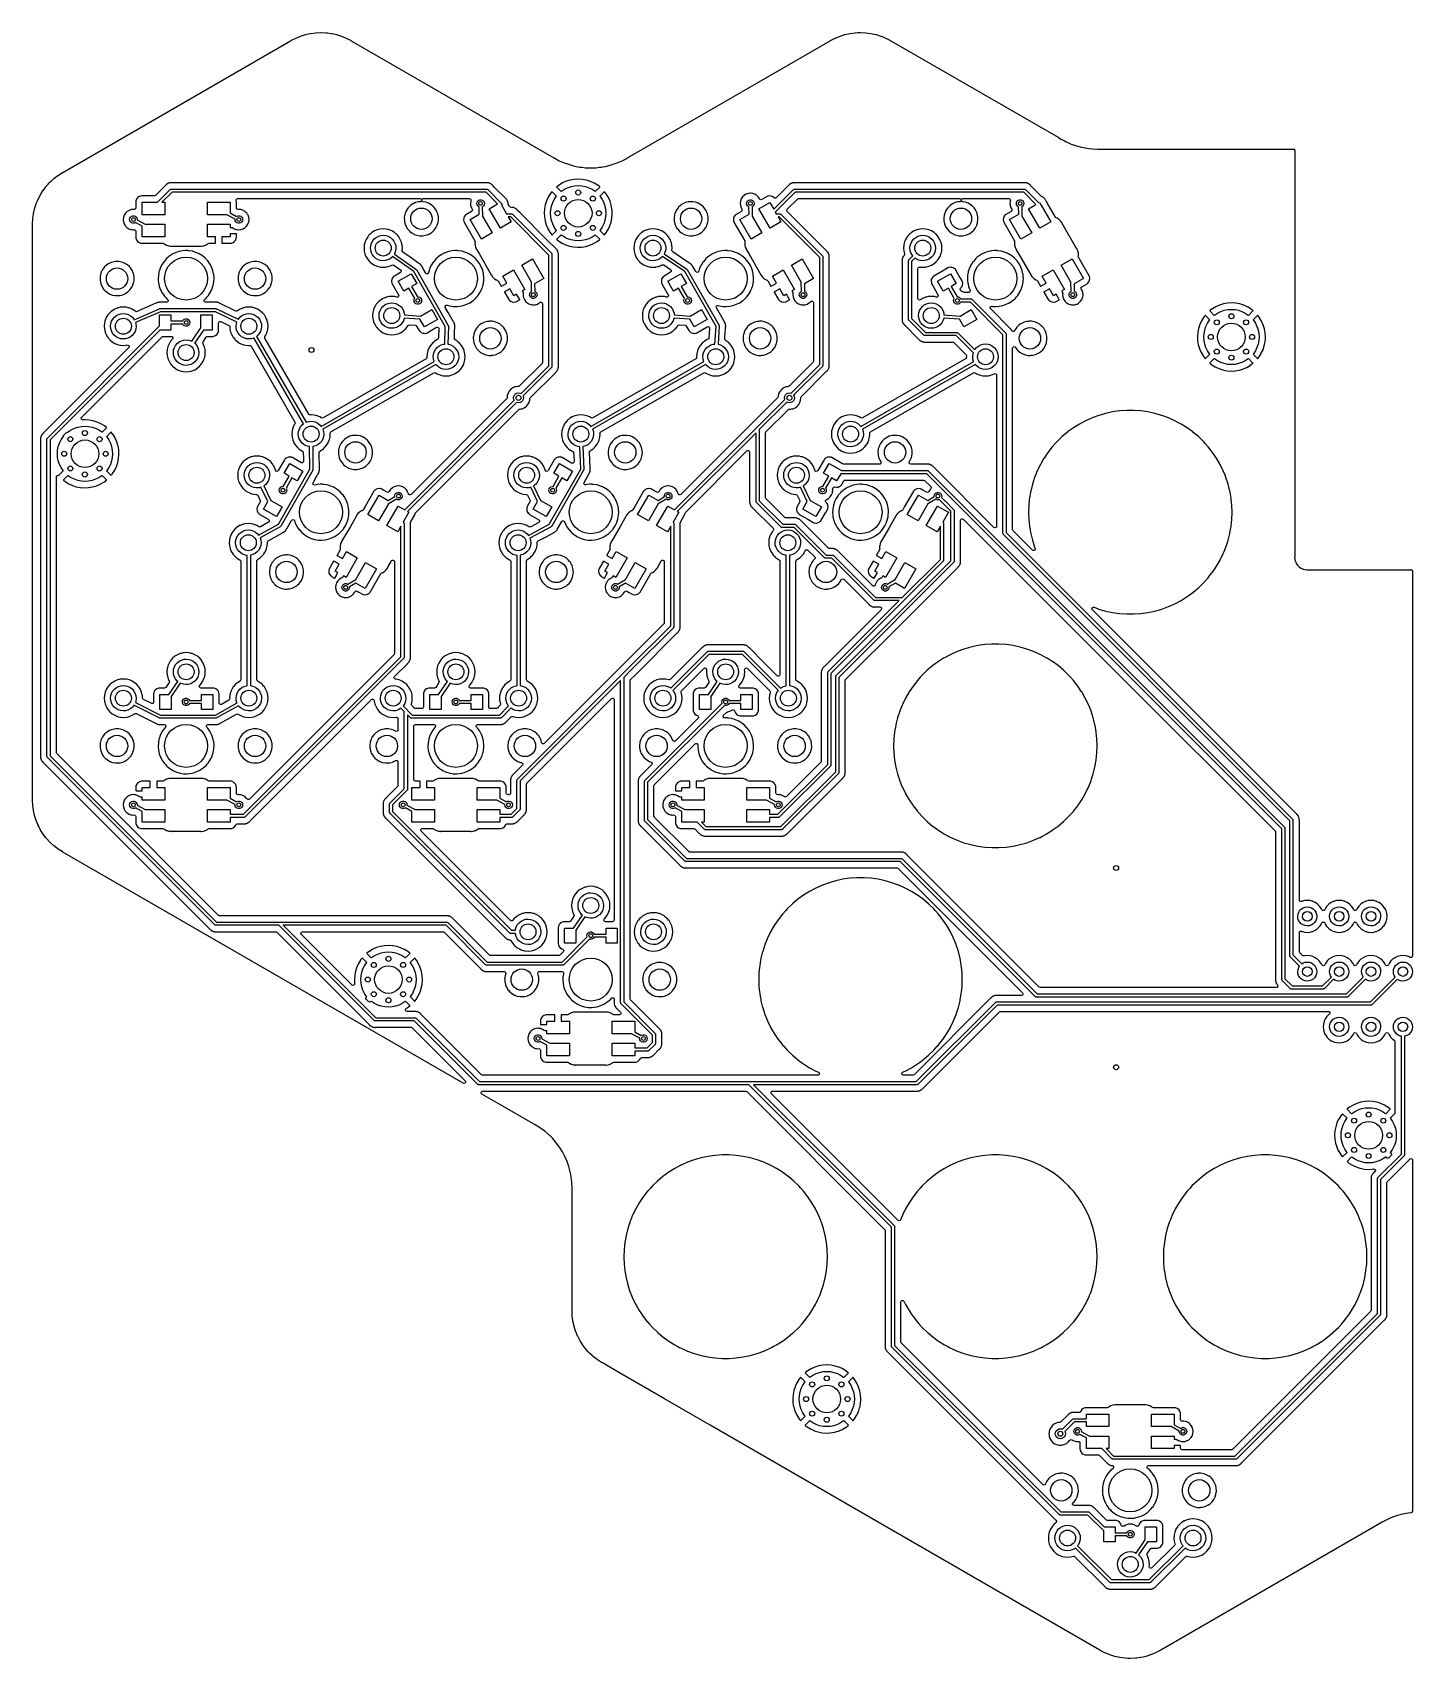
# Model space of a CAD drawing. Extents: x 144 to 253, y -181 to -52.
import ezdxf

# ---------------------------------------------------------------- set-up
doc = ezdxf.new("R2010")
doc.units = 0
doc.layers.add('BLACK', color=7, linetype='CONTINUOUS')

msp = doc.modelspace()

# ---------------------------------------------------------------- linework, layer by layer
at = {"layer": 'BLACK', "linetype": 'CONTINUOUS'}
for p, q in [((164.493, -51.978), (164.866, -51.8232)), ((164.866, -51.8232), (164.877, -51.8194)), ((164.877, -51.8194), (165.262, -51.6978)), ((165.262, -51.6978), (165.273, -51.695)), ((165.273, -51.695), (165.47, -51.6512)), ((165.47, -51.6512), (165.668, -51.6074)), ((165.668, -51.6074), (165.679, -51.6055)), ((165.679, -51.6055), (166.079, -51.5527)), ((166.079, -51.5527), (166.08, -51.5527)), ((166.08, -51.5527), (166.09, -51.5518)), ((166.09, -51.5518), (166.495, -51.5341)), ((166.495, -51.5341), (166.505, -51.5341)), ((166.505, -51.5341), (166.91, -51.5518)), ((166.91, -51.5518), (166.92, -51.5527)), ((166.92, -51.5527), (167.03, -51.5672)), ((167.03, -51.5672), (167.321, -51.6055)), ((167.321, -51.6055), (167.332, -51.6074)), ((167.332, -51.6074), (167.53, -51.6512)), ((167.53, -51.6512), (167.727, -51.695)), ((167.727, -51.695), (167.738, -51.6978)), ((167.738, -51.6978), (168.123, -51.8194)), ((168.123, -51.8194), (168.134, -51.8232)), ((168.134, -51.8232), (168.507, -51.978)), ((207.493, -51.978), (207.866, -51.8232)), ((207.866, -51.8232), (207.877, -51.8194)), ((207.877, -51.8194), (208.262, -51.6978)), ((208.262, -51.6978), (208.273, -51.695)), ((208.273, -51.695), (208.668, -51.6074)), ((208.668, -51.6074), (208.679, -51.6055)), ((208.679, -51.6055), (209.08, -51.5527)), ((209.08, -51.5527), (209.09, -51.5518)), ((209.09, -51.5518), (209.292, -51.543)), ((209.292, -51.543), (209.495, -51.5341)), ((209.495, -51.5341), (209.505, -51.5341)), ((209.505, -51.5341), (209.91, -51.5518)), ((209.91, -51.5518), (209.92, -51.5527)), ((209.92, -51.5527), (210.321, -51.6055)), ((210.321, -51.6055), (210.332, -51.6074)), ((210.332, -51.6074), (210.727, -51.695)), ((210.727, -51.695), (210.738, -51.6978)), ((210.738, -51.6978), (211.123, -51.8194)), ((211.123, -51.8194), (211.134, -51.8232)), ((211.134, -51.8232), (211.507, -51.978)), ((145.925, -62.6765), (164.076, -52.1966)), ((164.076, -52.1966), (164.094, -52.1882)), ((164.094, -52.1882), (164.108, -52.1828)), ((164.108, -52.1828), (164.116, -52.1795)), ((164.108, -52.1828), (164.108, -52.1828)), ((164.116, -52.1795), (164.132, -52.167)), ((164.132, -52.167), (164.151, -52.1553)), ((164.151, -52.1553), (164.158, -52.1518)), ((164.158, -52.1518), (164.483, -51.9826)), ((164.483, -51.9826), (164.493, -51.978)), ((168.507, -51.978), (168.517, -51.9826)), ((168.517, -51.9826), (168.842, -52.1519)), ((168.842, -52.1519), (168.863, -52.1655)), ((168.863, -52.1655), (168.873, -52.1733)), ((168.873, -52.1733), (168.902, -52.1855)), ((168.902, -52.1855), (168.917, -52.1927)), ((168.917, -52.1927), (185.065, -61.5159)), ((190.928, -61.5198), (207.076, -52.1966)), ((207.076, -52.1966), (207.094, -52.1882)), ((207.094, -52.1882), (207.116, -52.1795)), ((207.116, -52.1795), (207.132, -52.167)), ((207.132, -52.167), (207.151, -52.1553)), ((207.151, -52.1553), (207.483, -51.9826)), ((207.483, -51.9826), (207.493, -51.978)), ((211.507, -51.978), (211.517, -51.9826)), ((211.517, -51.9826), (211.842, -52.1519)), ((211.842, -52.1519), (211.863, -52.1655)), ((211.863, -52.1655), (211.866, -52.1676)), ((211.866, -52.1676), (211.873, -52.1733)), ((211.873, -52.1733), (211.902, -52.1855)), ((211.902, -52.1855), (211.917, -52.1927)), ((211.917, -52.1927), (225.241, -59.8856)), ((225.241, -59.8856), (225.477, -60.0218)), ((225.477, -60.0218), (225.494, -60.0338)), ((225.494, -60.0338), (225.51, -60.0465)), ((225.51, -60.0465), (225.521, -60.0529)), ((225.521, -60.0529), (225.525, -60.0547)), ((225.525, -60.0547), (225.526, -60.0549)), ((225.526, -60.0549), (225.537, -60.0602)), ((225.537, -60.0602), (225.746, -60.1705)), ((225.746, -60.1705), (225.903, -60.254)), ((225.903, -60.254), (225.906, -60.2549)), ((225.906, -60.2549), (225.906, -60.2549)), ((225.906, -60.2549), (226.298, -60.4259)), ((226.298, -60.4259), (226.298, -60.4259)), ((226.298, -60.4259), (226.3, -60.4269)), ((226.3, -60.4269), (226.302, -60.4276)), ((226.302, -60.4276), (226.302, -60.4276)), ((226.302, -60.4276), (226.706, -60.5689)), ((226.706, -60.5689), (226.706, -60.5689)), ((226.706, -60.5689), (226.708, -60.5697)), ((226.708, -60.5697), (226.71, -60.5703)), ((226.71, -60.5703), (226.71, -60.5703)), ((226.71, -60.5703), (227.123, -60.681)), ((227.123, -60.681), (227.123, -60.681)), ((227.123, -60.681), (227.126, -60.6816)), ((227.126, -60.6816), (227.55, -60.762)), ((227.55, -60.762), (227.729, -60.7821)), ((227.729, -60.7821), (227.978, -60.8101)), ((227.978, -60.8101), (227.978, -60.8101)), ((227.978, -60.8101), (227.98, -60.8104)), ((227.98, -60.8104), (228.38, -60.8254)), ((228.38, -60.8254), (228.39, -60.8264)), ((228.39, -60.8264), (228.39, -60.8264)), ((228.39, -60.8264), (228.395, -60.8268)), ((228.395, -60.8268), (228.4, -60.8276)), ((228.4, -60.8276), (228.406, -60.8277)), ((228.406, -60.8277), (228.407, -60.8277)), ((228.407, -60.8277), (228.407, -60.8277)), ((228.407, -60.8277), (228.412, -60.8278)), ((228.412, -60.8278), (228.44, -60.8238)), ((228.44, -60.8238), (228.458, -60.8225)), ((228.458, -60.8225), (243.976, -60.8225)), ((243.976, -60.8225), (244.044, -60.8425)), ((244.044, -60.8425), (244.091, -60.8962)), ((244.091, -60.8962), (244.102, -60.9485)), ((185.065, -61.5159), (185.082, -61.5278)), ((185.082, -61.5278), (185.098, -61.5406)), ((185.098, -61.5406), (185.108, -61.547)), ((185.108, -61.547), (185.113, -61.5488)), ((185.113, -61.5488), (185.113, -61.549)), ((185.113, -61.549), (185.125, -61.5543)), ((185.125, -61.5543), (185.491, -61.748)), ((185.491, -61.748), (185.493, -61.749)), ((185.493, -61.749), (185.493, -61.749)), ((185.493, -61.749), (185.885, -61.92)), ((185.885, -61.92), (185.885, -61.92)), ((185.885, -61.92), (185.888, -61.921)), ((185.888, -61.921), (185.89, -61.9217)), ((185.89, -61.9217), (185.89, -61.9217)), ((185.89, -61.9217), (186.293, -62.063)), ((186.293, -62.063), (186.293, -62.063)), ((186.293, -62.063), (186.296, -62.0638)), ((186.296, -62.0638), (186.298, -62.0644)), ((186.298, -62.0644), (186.298, -62.0644)), ((186.298, -62.0644), (186.711, -62.1751)), ((186.711, -62.1751), (186.711, -62.1751)), ((186.711, -62.1751), (186.713, -62.1757)), ((186.713, -62.1757), (187.138, -62.2561)), ((188.862, -62.2561), (189.287, -62.1757)), ((189.287, -62.1757), (189.289, -62.1751)), ((189.289, -62.1751), (189.702, -62.0644)), ((189.289, -62.1751), (189.289, -62.1751)), ((189.702, -62.0644), (189.704, -62.0638)), ((189.702, -62.0644), (189.702, -62.0644)), ((189.704, -62.0638), (189.707, -62.063)), ((189.707, -62.063), (190.11, -61.9217)), ((189.707, -62.063), (189.707, -62.063)), ((190.11, -61.9217), (190.112, -61.921)), ((190.11, -61.9217), (190.11, -61.9217)), ((190.112, -61.921), (190.115, -61.92)), ((190.115, -61.92), (190.507, -61.749)), ((190.115, -61.92), (190.115, -61.92)), ((190.507, -61.749), (190.509, -61.748)), ((190.507, -61.749), (190.507, -61.749)), ((190.509, -61.748), (190.863, -61.561)), ((190.863, -61.561), (190.872, -61.5569)), ((190.872, -61.5569), (190.876, -61.5548)), ((190.872, -61.5569), (190.872, -61.5569)), ((190.876, -61.5548), (190.881, -61.5531)), ((190.881, -61.5531), (190.885, -61.5508)), ((190.885, -61.5508), (190.887, -61.5494)), ((190.885, -61.5508), (190.885, -61.5508)), ((190.887, -61.5494), (190.892, -61.547)), ((190.887, -61.5494), (190.887, -61.5494)), ((190.892, -61.547), (190.914, -61.5298)), ((190.914, -61.5298), (190.928, -61.5198)), ((244.102, -60.9485), (244.102, -93.2813)), ((144.752, -63.6184), (144.899, -63.4581)), ((144.899, -63.4581), (144.907, -63.4503)), ((144.907, -63.4503), (145.205, -63.1771)), ((145.205, -63.1771), (145.213, -63.17)), ((145.213, -63.17), (145.534, -62.9238)), ((145.534, -62.9238), (145.543, -62.9175)), ((145.543, -62.9175), (145.852, -62.7206)), ((145.852, -62.7206), (145.875, -62.7094)), ((145.875, -62.7093), (145.886, -62.7049)), ((145.875, -62.7094), (145.875, -62.7093)), ((145.886, -62.7049), (145.911, -62.6855)), ((145.911, -62.6855), (145.925, -62.6765)), ((186.051, -63.3921), (185.759, -63.521)), ((186.058, -63.3894), (186.051, -63.3921)), ((186.363, -63.2964), (186.058, -63.3894)), ((186.37, -63.2947), (186.363, -63.2964)), ((186.684, -63.239), (186.37, -63.2947)), ((186.692, -63.2382), (186.684, -63.239)), ((187.01, -63.2206), (186.692, -63.2382)), ((187.018, -63.2207), (187.01, -63.2206)), ((187.336, -63.2415), (187.018, -63.2207)), ((187.138, -62.2561), (187.317, -62.2762)), ((187.317, -62.2762), (187.566, -62.3042)), ((187.344, -63.2425), (187.336, -63.2415)), ((187.657, -63.3014), (187.344, -63.2425)), ((187.566, -62.3042), (187.566, -62.3042)), ((187.566, -62.3042), (187.568, -62.3045)), ((187.568, -62.3045), (188, -62.3207)), ((187.665, -63.3033), (187.657, -63.3014)), ((187.969, -63.3994), (187.665, -63.3033)), ((187.976, -63.4021), (187.969, -63.3994)), ((188.266, -63.5342), (187.976, -63.4021)), ((188, -62.3207), (188.432, -62.3045)), ((188.432, -62.3045), (188.434, -62.3042)), ((188.434, -62.3042), (188.683, -62.2762)), ((188.434, -62.3042), (188.434, -62.3042)), ((188.683, -62.2762), (188.862, -62.2561)), ((143.957, -64.8039), (144.081, -64.5651)), ((144.081, -64.5651), (144.143, -64.4451)), ((144.143, -64.4451), (144.149, -64.4356)), ((144.149, -64.4356), (144.158, -64.4214)), ((144.158, -64.4214), (144.366, -64.0945)), ((144.366, -64.0945), (144.373, -64.0855)), ((144.373, -64.0855), (144.564, -63.836)), ((144.564, -63.836), (144.619, -63.7647)), ((144.619, -63.7647), (144.626, -63.7563)), ((144.626, -63.7563), (144.67, -63.7082)), ((144.67, -63.7082), (144.752, -63.6184)), ((151.887, -64.7017), (151.799, -64.8183)), ((152.003, -64.6144), (151.887, -64.7017)), ((152.14, -64.5633), (152.003, -64.6144)), ((152.202, -64.5565), (152.14, -64.5633)), ((153.21, -64.5565), (152.202, -64.5565)), ((153.237, -64.5536), (153.21, -64.5565)), ((153.299, -64.5196), (153.237, -64.5536)), ((154.107, -63.7124), (153.299, -64.5196)), ((153.473, -65.065), (154.492, -64.0466)), ((154.632, -64.26), (153.827, -65.065)), ((154.115, -63.7036), (154.107, -63.7124)), ((154.128, -63.6876), (154.115, -63.7036)), ((154.143, -63.6695), (154.128, -63.6876)), ((154.159, -63.6576), (154.143, -63.6695)), ((154.174, -63.6448), (154.159, -63.6576)), ((154.189, -63.6305), (154.174, -63.6448)), ((154.195, -63.6264), (154.189, -63.6305)), ((154.227, -63.6079), (154.195, -63.6264)), ((154.195, -63.6264), (154.195, -63.6264)), ((154.237, -63.6014), (154.227, -63.6079)), ((154.266, -63.5801), (154.237, -63.6014)), ((154.272, -63.5754), (154.266, -63.5801)), ((154.266, -63.5801), (154.266, -63.5801)), ((154.291, -63.568), (154.272, -63.5754)), ((154.309, -63.5593), (154.291, -63.568)), ((154.32, -63.553), (154.309, -63.5593)), ((154.326, -63.549), (154.32, -63.553)), ((154.32, -63.553), (154.32, -63.553)), ((154.369, -63.5366), (154.326, -63.549)), ((154.38, -63.5328), (154.369, -63.5366)), ((154.421, -63.5165), (154.38, -63.5328)), ((154.429, -63.5155), (154.421, -63.5165)), ((154.441, -63.514), (154.429, -63.5155)), ((154.429, -63.5155), (154.429, -63.5155)), ((154.461, -63.51), (154.441, -63.514)), ((154.463, -63.5094), (154.461, -63.51)), ((154.48, -63.5043), (154.463, -63.5094)), ((154.524, -63.5029), (154.48, -63.5043)), ((154.492, -64.0466), (154.509, -64.0333)), ((154.509, -64.0333), (154.512, -64.0298)), ((154.512, -64.0298), (154.515, -64.029)), ((154.515, -64.029), (154.52, -64.0251)), ((154.52, -64.0251), (154.55, -64.0187)), ((154.536, -63.502), (154.524, -63.5029)), ((154.54, -63.5015), (154.536, -63.502)), ((154.536, -63.502), (154.536, -63.502)), ((154.536, -63.502), (154.536, -63.502)), ((154.536, -63.502), (154.536, -63.502)), ((154.568, -63.5015), (154.54, -63.5015)), ((154.55, -64.0187), (154.58, -64.01)), ((154.572, -63.5014), (154.568, -63.5015)), ((154.632, -63.4995), (154.572, -63.5014)), ((154.58, -64.01), (179.705, -64.01)), ((154.64, -63.4993), (154.632, -63.4995)), ((179.653, -64.26), (154.632, -64.26)), ((154.648, -63.501), (154.64, -63.4993)), ((154.659, -63.5015), (154.648, -63.501)), ((179.669, -63.5015), (154.659, -63.5015)), ((159.775, -64.8056), (159.837, -64.7714)), ((159.837, -64.7714), (159.864, -64.7685)), ((159.864, -64.7685), (174.401, -64.7685)), ((174.401, -64.7685), (174.469, -64.7885)), ((174.565, -64.8018), (174.628, -64.7704)), ((174.628, -64.7704), (174.65, -64.7685)), ((174.65, -64.7685), (178.32, -64.7685)), ((178.32, -64.7685), (178.388, -64.7885)), ((180.573, -65.1799), (179.653, -64.26)), ((179.681, -63.5009), (179.669, -63.5015)), ((179.696, -63.4995), (179.681, -63.5009)), ((179.725, -63.4968), (179.696, -63.4995)), ((179.705, -64.01), (179.727, -64.0132)), ((179.743, -63.4995), (179.725, -63.4968)), ((179.727, -64.0132), (179.732, -64.0129)), ((179.732, -64.0129), (179.734, -64.0142)), ((179.734, -64.0142), (179.741, -64.0151)), ((179.741, -64.0151), (179.766, -64.0318)), ((179.745, -63.4999), (179.743, -63.4995)), ((179.765, -63.5015), (179.745, -63.4999)), ((179.785, -63.5015), (179.765, -63.5015)), ((179.766, -64.0318), (179.793, -64.0466)), ((179.793, -63.5035), (179.785, -63.5015)), ((179.828, -63.5125), (179.793, -63.5035)), ((179.793, -63.5035), (179.793, -63.5035)), ((179.793, -64.0466), (180.866, -65.1197)), ((179.839, -63.5149), (179.828, -63.5125)), ((179.875, -63.5206), (179.839, -63.5149)), ((179.883, -63.5218), (179.875, -63.5206)), ((179.875, -63.5206), (179.875, -63.5206)), ((179.89, -63.525), (179.883, -63.5218)), ((179.902, -63.5299), (179.89, -63.525)), ((179.89, -63.525), (179.89, -63.525)), ((179.92, -63.5363), (179.902, -63.5299)), ((179.94, -63.5413), (179.92, -63.5363)), ((179.979, -63.5626), (179.94, -63.5413)), ((179.989, -63.5678), (179.979, -63.5626)), ((180.023, -63.5822), (179.989, -63.5678)), ((180.03, -63.5854), (180.023, -63.5822)), ((180.023, -63.5822), (180.023, -63.5822)), ((180.046, -63.5974), (180.03, -63.5854)), ((180.046, -63.5978), (180.046, -63.5974)), ((180.063, -63.6087), (180.046, -63.5978)), ((180.073, -63.6146), (180.063, -63.6087)), ((180.08, -63.6184), (180.073, -63.6146)), ((180.073, -63.6146), (180.073, -63.6146)), ((180.099, -63.6361), (180.08, -63.6184)), ((180.113, -63.6487), (180.099, -63.6361)), ((180.122, -63.6564), (180.113, -63.6487)), ((180.125, -63.6589), (180.122, -63.6564)), ((180.145, -63.6786), (180.125, -63.6589)), ((180.147, -63.6814), (180.145, -63.6786)), ((180.197, -63.728), (180.147, -63.6814)), ((180.201, -63.7345), (180.197, -63.728)), ((180.209, -63.7427), (180.201, -63.7345)), ((180.313, -63.8468), (180.209, -63.7427)), ((181.201, -64.7348), (180.313, -63.8468)), ((181.209, -64.7428), (181.201, -64.7348)), ((181.244, -64.771), (181.209, -64.7428)), ((181.248, -64.7774), (181.244, -64.771)), ((181.255, -64.7874), (181.248, -64.7774)), ((184.607, -64.6548), (184.474, -64.9444)), ((184.611, -64.6481), (184.607, -64.6548)), ((184.778, -64.3766), (184.611, -64.6481)), ((184.783, -64.3704), (184.778, -64.3766)), ((184.903, -64.2196), (184.783, -64.3704)), ((184.914, -64.2119), (184.903, -64.2196)), ((184.926, -64.219), (184.914, -64.2119)), ((185.277, -64.5691), (184.926, -64.219)), ((185.095, -64.8333), (185.255, -64.5941)), ((185.255, -64.5941), (185.277, -64.5691)), ((185.286, -63.8351), (185.278, -63.8468)), ((185.278, -63.8468), (185.285, -63.8586)), ((185.285, -63.8586), (185.636, -64.2099)), ((185.472, -63.6918), (185.286, -63.8351)), ((185.478, -63.6876), (185.472, -63.6918)), ((185.752, -63.5245), (185.478, -63.6876)), ((185.636, -64.2099), (185.661, -64.188)), ((185.661, -64.188), (185.9, -64.0281)), ((185.759, -63.521), (185.752, -63.5245)), ((185.9, -64.0281), (186.158, -63.9008)), ((186.158, -63.9008), (186.431, -63.8083)), ((186.431, -63.8083), (186.713, -63.7522)), ((186.713, -63.7522), (187, -63.7333)), ((187, -63.7333), (187.287, -63.7522)), ((187.287, -63.7522), (187.569, -63.8083)), ((187.569, -63.8083), (187.842, -63.9008)), ((187.842, -63.9008), (188.1, -64.0281)), ((188.1, -64.0281), (188.339, -64.188)), ((188.273, -63.5377), (188.266, -63.5342)), ((188.545, -63.7036), (188.273, -63.5377)), ((188.339, -64.188), (188.364, -64.2099)), ((188.364, -64.2099), (188.715, -63.8596)), ((188.551, -63.7079), (188.545, -63.7036)), ((188.714, -63.836), (188.551, -63.7079)), ((188.722, -63.8467), (188.714, -63.836)), ((188.715, -63.8596), (188.722, -63.8467)), ((189.074, -64.2181), (188.723, -64.5691)), ((188.723, -64.5691), (188.745, -64.5941)), ((188.745, -64.5941), (188.905, -64.8333)), ((189.086, -64.2115), (189.074, -64.2181)), ((189.098, -64.22), (189.086, -64.2115)), ((189.233, -64.3937), (189.098, -64.22)), ((189.238, -64.4), (189.233, -64.3937)), ((189.402, -64.6732), (189.238, -64.4)), ((189.406, -64.6799), (189.402, -64.6732)), ((189.536, -64.9709), (189.406, -64.6799)), ((200.09, -64.6385), (199.992, -64.7909)), ((200.1, -64.6289), (200.09, -64.6385)), ((200.214, -64.5165), (200.1, -64.6289)), ((200.219, -64.5116), (200.214, -64.5165)), ((200.214, -64.5165), (200.214, -64.5165)), ((200.225, -64.5079), (200.219, -64.5116)), ((200.368, -64.4202), (200.225, -64.5079)), ((200.225, -64.5079), (200.225, -64.5079)), ((200.374, -64.4165), (200.368, -64.4202)), ((200.546, -64.3581), (200.374, -64.4165)), ((200.553, -64.3573), (200.546, -64.3581)), ((200.719, -64.3398), (200.553, -64.3573)), ((200.553, -64.3573), (200.553, -64.3573)), ((200.726, -64.3391), (200.719, -64.3398)), ((200.719, -64.3398), (200.719, -64.3398)), ((200.776, -64.3451), (200.726, -64.3391)), ((200.899, -64.3597), (200.776, -64.3451)), ((200.906, -64.3606), (200.899, -64.3597)), ((200.899, -64.3597), (200.899, -64.3597)), ((200.913, -64.3629), (200.906, -64.3606)), ((201.048, -64.411), (200.913, -64.3629)), ((200.913, -64.3629), (200.913, -64.3629)), ((201.077, -64.4214), (201.048, -64.411)), ((201.171, -64.481), (201.077, -64.4214)), ((201.219, -64.5116), (201.171, -64.481)), ((201.23, -64.5186), (201.219, -64.5116)), ((201.235, -64.5236), (201.23, -64.5186)), ((201.344, -64.6335), (201.235, -64.5236)), ((201.235, -64.5236), (201.235, -64.5236)), ((201.358, -64.6473), (201.344, -64.6335)), ((201.362, -64.6533), (201.358, -64.6473)), ((201.45, -64.7946), (201.362, -64.6533)), ((201.827, -64.7348), (201.627, -64.8503)), ((202.049, -64.607), (201.827, -64.7348)), ((202.106, -64.5817), (202.049, -64.607)), ((202.114, -64.5804), (202.106, -64.5817)), ((202.241, -64.5593), (202.114, -64.5804)), ((202.114, -64.5804), (202.114, -64.5804)), ((202.249, -64.5578), (202.241, -64.5593)), ((202.241, -64.5593), (202.241, -64.5593)), ((202.394, -64.5752), (202.249, -64.5578)), ((202.417, -64.5849), (202.394, -64.5752)), ((202.52, -64.6289), (202.417, -64.5849)), ((202.528, -64.6325), (202.52, -64.6289)), ((202.52, -64.6289), (202.52, -64.6289)), ((202.542, -64.6444), (202.528, -64.6325)), ((202.617, -64.7054), (202.542, -64.6444)), ((202.579, -65.6227), (204.156, -64.0466)), ((202.653, -64.7262), (202.617, -64.7054)), ((202.724, -64.7312), (202.653, -64.7262)), ((204.296, -64.26), (202.709, -65.8469)), ((202.786, -64.6972), (202.724, -64.7312)), ((203.771, -63.7124), (202.786, -64.6972)), ((203.779, -63.7036), (203.771, -63.7124)), ((203.798, -63.68), (203.779, -63.7036)), ((203.807, -63.6695), (203.798, -63.68)), ((203.823, -63.6576), (203.807, -63.6695)), ((203.838, -63.6448), (203.823, -63.6576)), ((203.853, -63.6305), (203.838, -63.6448)), ((203.859, -63.6264), (203.853, -63.6305)), ((203.891, -63.608), (203.859, -63.6264)), ((203.859, -63.6264), (203.859, -63.6264)), ((203.901, -63.6014), (203.891, -63.608)), ((203.93, -63.5801), (203.901, -63.6014)), ((203.936, -63.5754), (203.93, -63.5801)), ((203.93, -63.5801), (203.93, -63.5801)), ((203.955, -63.568), (203.936, -63.5754)), ((203.973, -63.5593), (203.955, -63.568)), ((203.984, -63.553), (203.973, -63.5593)), ((203.99, -63.549), (203.984, -63.553)), ((203.984, -63.553), (203.984, -63.553)), ((204.033, -63.5366), (203.99, -63.549)), ((204.044, -63.5328), (204.033, -63.5366)), ((204.078, -63.5194), (204.044, -63.5328)), ((204.085, -63.5165), (204.078, -63.5194)), ((204.078, -63.5194), (204.078, -63.5194)), ((204.098, -63.5149), (204.085, -63.5165)), ((204.105, -63.514), (204.098, -63.5149)), ((204.125, -63.51), (204.105, -63.514)), ((204.126, -63.5095), (204.125, -63.51)), ((204.144, -63.5043), (204.126, -63.5095)), ((204.152, -63.5041), (204.144, -63.5043)), ((204.156, -63.5039), (204.152, -63.5041)), ((204.188, -63.5029), (204.156, -63.5039)), ((204.156, -64.0466), (204.173, -64.0333)), ((204.173, -64.0333), (204.176, -64.0298)), ((204.176, -64.0298), (204.179, -64.029)), ((204.179, -64.029), (204.184, -64.0251)), ((204.184, -64.0251), (204.214, -64.0187)), ((204.2, -63.502), (204.188, -63.5029)), ((204.204, -63.5015), (204.2, -63.502)), ((204.2, -63.502), (204.2, -63.502)), ((204.2, -63.502), (204.2, -63.502)), ((204.232, -63.5015), (204.204, -63.5015)), ((204.214, -64.0187), (204.244, -64.01)), ((204.236, -63.5014), (204.232, -63.5015)), ((204.296, -63.4995), (204.236, -63.5014)), ((204.244, -64.01), (222.567, -64.01)), ((204.304, -63.4993), (204.296, -63.4995)), ((204.296, -63.4995), (204.296, -63.4995)), ((222.516, -64.26), (204.296, -64.26)), ((204.312, -63.501), (204.304, -63.4993)), ((204.323, -63.5015), (204.312, -63.501)), ((222.532, -63.5015), (204.323, -63.5015)), ((204.469, -64.8054), (204.532, -64.7714)), ((204.532, -64.7714), (204.559, -64.7685)), ((204.559, -64.7685), (217.401, -64.7685)), ((217.401, -64.7685), (217.469, -64.7885)), ((217.565, -64.8018), (217.628, -64.7704)), ((217.628, -64.7704), (217.65, -64.7685)), ((217.65, -64.7685), (221.32, -64.7685)), ((221.32, -64.7685), (221.388, -64.7885)), ((223.486, -65.2303), (222.516, -64.26)), ((222.544, -63.5009), (222.532, -63.5015)), ((222.558, -63.4995), (222.544, -63.5009)), ((222.588, -63.4968), (222.558, -63.4995)), ((222.567, -64.01), (222.59, -64.0132)), ((222.605, -63.4995), (222.588, -63.4968)), ((222.59, -64.0132), (222.594, -64.0129)), ((222.594, -64.0129), (222.597, -64.0142)), ((222.597, -64.0142), (222.603, -64.0151)), ((222.603, -64.0151), (222.629, -64.0318)), ((222.608, -63.4999), (222.605, -63.4995)), ((222.627, -63.5015), (222.608, -63.4999)), ((222.648, -63.5015), (222.627, -63.5015)), ((222.629, -64.0318), (222.656, -64.0466)), ((222.655, -63.5035), (222.648, -63.5015)), ((222.69, -63.5125), (222.655, -63.5035)), ((222.655, -63.5035), (222.655, -63.5035)), ((222.656, -64.0466), (223.71, -65.1008)), ((222.702, -63.5149), (222.69, -63.5125)), ((222.738, -63.5206), (222.702, -63.5149)), ((222.746, -63.5218), (222.738, -63.5206)), ((222.738, -63.5206), (222.738, -63.5206)), ((222.753, -63.525), (222.746, -63.5218)), ((222.764, -63.5299), (222.753, -63.525)), ((222.753, -63.525), (222.753, -63.525)), ((222.783, -63.5363), (222.764, -63.5299)), ((222.803, -63.5413), (222.783, -63.5363)), ((222.841, -63.5626), (222.803, -63.5413)), ((222.852, -63.5678), (222.841, -63.5626)), ((222.885, -63.5822), (222.852, -63.5678)), ((222.893, -63.5854), (222.885, -63.5822)), ((222.885, -63.5822), (222.885, -63.5822)), ((222.908, -63.5974), (222.893, -63.5854)), ((222.909, -63.5978), (222.908, -63.5974)), ((222.925, -63.6087), (222.909, -63.5978)), ((222.936, -63.6146), (222.925, -63.6087)), ((222.943, -63.6184), (222.936, -63.6146)), ((222.936, -63.6146), (222.936, -63.6146)), ((222.962, -63.6361), (222.943, -63.6184)), ((222.975, -63.6487), (222.962, -63.6361)), ((222.984, -63.6564), (222.975, -63.6487)), ((222.987, -63.6589), (222.984, -63.6564)), ((223.007, -63.6786), (222.987, -63.6589)), ((223.01, -63.6814), (223.007, -63.6786)), ((223.059, -63.728), (223.01, -63.6814)), ((223.064, -63.7345), (223.059, -63.728)), ((223.071, -63.7427), (223.064, -63.7345)), ((223.894, -64.5651), (223.071, -63.7427)), ((223.933, -64.5919), (223.894, -64.5651)), ((224.02, -64.6289), (223.933, -64.5919)), ((224.028, -64.6325), (224.02, -64.6289)), ((224.02, -64.6289), (224.02, -64.6289)), ((224.042, -64.6444), (224.028, -64.6325)), ((224.134, -64.72), (224.042, -64.6444)), ((224.14, -64.725), (224.134, -64.72)), ((224.134, -64.72), (224.134, -64.72)), ((224.177, -64.7755), (224.14, -64.725)), ((224.179, -64.7784), (224.177, -64.7755)), ((224.274, -64.9429), (224.179, -64.7784)), ((224.179, -64.7784), (224.179, -64.7784)), ((143.536, -66.3325), (143.58, -65.9998)), ((143.58, -65.9998), (143.582, -65.989)), ((143.582, -65.9879), (143.665, -65.6108)), ((143.582, -65.989), (143.582, -65.9879)), ((143.665, -65.6108), (143.669, -65.5941)), ((143.669, -65.5941), (143.672, -65.5835)), ((143.672, -65.5835), (143.794, -65.1978)), ((143.794, -65.1978), (143.797, -65.1875)), ((143.797, -65.1875), (143.805, -65.1682)), ((143.805, -65.1682), (143.876, -64.997)), ((143.876, -64.997), (143.952, -64.8138)), ((143.952, -64.8138), (143.957, -64.8039)), ((150.821, -66.0782), (150.819, -66.0849)), ((150.919, -65.9258), (150.821, -66.0782)), ((150.988, -65.8588), (150.919, -65.9258)), ((151.044, -65.8038), (150.988, -65.8588)), ((151.049, -65.7989), (151.044, -65.8038)), ((151.044, -65.8038), (151.044, -65.8038)), ((151.055, -65.7952), (151.049, -65.7989)), ((151.198, -65.7075), (151.055, -65.7952)), ((151.055, -65.7952), (151.055, -65.7952)), ((151.204, -65.7038), (151.198, -65.7075)), ((151.375, -65.6454), (151.204, -65.7038)), ((151.382, -65.6446), (151.375, -65.6454)), ((151.549, -65.6271), (151.382, -65.6446)), ((151.382, -65.6446), (151.382, -65.6446)), ((151.556, -65.6264), (151.549, -65.6271)), ((151.549, -65.6271), (151.549, -65.6271)), ((151.579, -65.6292), (151.556, -65.6264)), ((151.601, -65.6318), (151.579, -65.6292)), ((151.668, -65.6213), (151.601, -65.6318)), ((151.721, -65.5748), (151.668, -65.6213)), ((151.742, -65.5066), (151.721, -65.5748)), ((151.748, -64.9547), (151.742, -65.0169)), ((151.742, -65.0169), (151.742, -65.5066)), ((151.799, -64.8183), (151.748, -64.9547)), ((152.25, -66.065), (152.25, -65.065)), ((152.25, -65.065), (153.473, -65.065)), ((154.05, -66.065), (152.25, -66.065)), ((153.827, -65.065), (154.05, -65.065)), ((154.05, -65.065), (154.05, -66.065)), ((157.45, -66.065), (157.45, -65.065)), ((157.45, -65.065), (159.25, -65.065)), ((159.004, -66.065), (157.45, -66.065)), ((159.653, -66.4203), (159.004, -66.065)), ((159.25, -65.065), (159.25, -65.9147)), ((159.25, -65.9147), (159.775, -66.2016)), ((159.741, -64.8679), (159.775, -64.8056)), ((159.746, -64.9387), (159.741, -64.8679)), ((159.752, -64.9547), (159.746, -64.9387)), ((159.758, -65.0169), (159.752, -64.9547)), ((159.758, -65.5072), (159.758, -65.0169)), ((159.776, -65.5712), (159.758, -65.5072)), ((159.828, -65.6197), (159.776, -65.5712)), ((159.898, -65.6325), (159.828, -65.6197)), ((159.949, -65.6271), (159.898, -65.6325)), ((159.956, -65.6264), (159.949, -65.6271)), ((159.949, -65.6271), (159.949, -65.6271)), ((160.006, -65.6324), (159.956, -65.6264)), ((160.129, -65.647), (160.006, -65.6324)), ((160.136, -65.6479), (160.129, -65.647)), ((160.129, -65.647), (160.129, -65.647)), ((160.142, -65.6502), (160.136, -65.6479)), ((160.25, -65.6884), (160.142, -65.6502)), ((160.142, -65.6502), (160.142, -65.6502)), ((160.307, -65.7087), (160.25, -65.6884)), ((160.351, -65.7366), (160.307, -65.7087)), ((160.449, -65.7989), (160.351, -65.7366)), ((160.46, -65.8059), (160.449, -65.7989)), ((160.465, -65.8109), (160.46, -65.8059)), ((160.522, -65.8687), (160.465, -65.8109)), ((160.465, -65.8109), (160.465, -65.8109)), ((160.588, -65.9346), (160.522, -65.8687)), ((160.591, -65.9406), (160.588, -65.9346)), ((160.647, -66.0301), (160.591, -65.9406)), ((160.684, -66.0884), (160.647, -66.0301)), ((173.169, -66.0788), (173.168, -66.0839)), ((173.212, -65.9406), (173.169, -66.0788)), ((173.169, -66.0788), (173.169, -66.0788)), ((173.236, -65.8636), (173.212, -65.9406)), ((173.269, -65.7989), (173.236, -65.8636)), ((173.338, -65.6627), (173.269, -65.7989)), ((173.34, -65.6579), (173.338, -65.6627)), ((173.348, -65.6479), (173.34, -65.6579)), ((173.458, -65.4996), (173.348, -65.6479)), ((173.478, -65.4728), (173.458, -65.4996)), ((173.645, -65.3136), (173.478, -65.4728)), ((173.74, -65.2499), (173.645, -65.3136)), ((173.832, -65.1877), (173.74, -65.2499)), ((173.836, -65.1848), (173.832, -65.1877)), ((173.832, -65.1877), (173.832, -65.1877)), ((173.895, -65.1583), (173.836, -65.1848)), ((174.042, -65.0922), (173.895, -65.1583)), ((174.047, -65.09), (174.042, -65.0922)), ((174.042, -65.0922), (174.042, -65.0922)), ((174.052, -65.0887), (174.047, -65.09)), ((174.265, -65.0334), (174.052, -65.0887)), ((174.052, -65.0887), (174.052, -65.0887)), ((174.27, -65.032), (174.265, -65.0334)), ((174.265, -65.0334), (174.265, -65.0334)), ((174.275, -65.0316), (174.27, -65.032)), ((174.412, -65.02), (174.275, -65.0316)), ((174.275, -65.0316), (174.275, -65.0316)), ((174.436, -65.0154), (174.412, -65.02)), ((174.496, -64.977), (174.436, -65.0154)), ((174.469, -64.7885), (174.516, -64.8422)), ((174.526, -64.9124), (174.496, -64.977)), ((174.516, -64.8422), (174.526, -64.9124)), ((174.528, -64.8626), (174.565, -64.8018)), ((174.53, -64.9336), (174.528, -64.8626)), ((174.57, -64.9921), (174.53, -64.9336)), ((174.629, -65.0168), (174.57, -64.9921)), ((174.628, -65.0186), (174.629, -65.0168)), ((174.85, -65.0587), (174.628, -65.0186)), ((174.855, -65.0597), (174.85, -65.0587)), ((174.85, -65.0587), (174.85, -65.0587)), ((174.86, -65.0615), (174.855, -65.0597)), ((175.067, -65.1365), (174.86, -65.0615)), ((174.86, -65.0615), (174.86, -65.0615)), ((175.072, -65.1384), (175.067, -65.1365)), ((175.067, -65.1365), (175.067, -65.1365)), ((175.273, -65.2525), (175.072, -65.1384)), ((175.277, -65.2559), (175.273, -65.2525)), ((175.389, -65.348), (175.277, -65.2559)), ((175.277, -65.2559), (175.277, -65.2559)), ((175.451, -65.3988), (175.389, -65.348)), ((175.455, -65.4028), (175.451, -65.3988)), ((175.549, -65.511), (175.455, -65.4028)), ((175.455, -65.4028), (175.455, -65.4028)), ((175.602, -65.573), (175.549, -65.511)), ((175.722, -65.7702), (175.602, -65.573)), ((175.759, -65.8636), (175.722, -65.7702)), ((175.787, -65.9346), (175.759, -65.8636)), ((175.807, -65.9848), (175.787, -65.9346)), ((175.854, -66.2106), (175.807, -65.9848)), ((178.028, -66.0731), (177.946, -66.1726)), ((178.033, -66.067), (178.028, -66.0731)), ((178.028, -66.0731), (178.028, -66.0731)), ((178.084, -66.0301), (178.033, -66.067)), ((178.508, -65.7852), (178.084, -66.0301)), ((178.38, -66.4464), (179.115, -66.0216)), ((178.388, -64.7885), (178.434, -64.8422)), ((178.43, -64.9614), (178.407, -65.1413)), ((178.407, -65.1413), (178.424, -65.3219)), ((178.424, -65.3219), (178.482, -65.494)), ((178.438, -64.9376), (178.43, -64.9614)), ((178.434, -64.8422), (178.444, -64.9124)), ((178.444, -64.9124), (178.438, -64.9376)), ((178.482, -65.494), (178.485, -65.5)), ((178.485, -65.5), (178.485, -65.5)), ((178.485, -65.5), (178.553, -65.6108)), ((178.549, -65.747), (178.508, -65.7852)), ((178.571, -65.6795), (178.549, -65.747)), ((178.553, -65.6108), (178.571, -65.6795)), ((178.92, -65.1527), (178.938, -65.0501)), ((178.938, -65.2553), (178.92, -65.1527)), ((178.938, -65.0501), (178.991, -64.9599)), ((178.991, -65.3455), (178.938, -65.2553)), ((178.991, -64.9599), (179.07, -64.8929)), ((179.07, -65.4125), (178.991, -65.3455)), ((179.07, -64.8929), (179.168, -64.8573)), ((179.102, -65.4239), (179.07, -65.4125)), ((179.115, -66.0216), (179.102, -65.4239)), ((179.168, -64.8573), (179.272, -64.8573)), ((179.272, -64.8573), (179.37, -64.8929)), ((179.37, -65.4125), (179.352, -65.4193)), ((179.352, -65.4193), (179.369, -66.1597)), ((179.37, -64.8929), (179.45, -64.9599)), ((179.45, -65.3455), (179.37, -65.4125)), ((179.45, -64.9599), (179.502, -65.0501)), ((179.502, -65.2553), (179.45, -65.3455)), ((179.502, -65.0501), (179.52, -65.1527)), ((179.52, -65.1527), (179.502, -65.2553)), ((179.895, -65.5714), (180.573, -65.1799)), ((180.795, -67.1303), (179.895, -65.5714)), ((180.866, -65.1197), (180.88, -65.1375)), ((180.88, -65.1375), (180.883, -65.1406)), ((180.883, -65.1406), (180.884, -65.1433)), ((180.884, -65.1433), (180.888, -65.1484)), ((180.888, -65.1484), (180.894, -65.1785)), ((180.894, -65.1785), (180.903, -65.2081)), ((180.903, -65.2081), (180.903, -65.3173)), ((180.903, -65.3173), (181.283, -65.9758)), ((181.268, -64.8024), (181.255, -64.7874)), ((181.283, -64.8167), (181.268, -64.8024)), ((181.287, -64.8236), (181.283, -64.8167)), ((181.283, -65.9758), (181.671, -65.9758)), ((181.305, -64.8548), (181.287, -64.8236)), ((181.287, -64.8236), (181.287, -64.8236)), ((181.312, -64.8647), (181.305, -64.8548)), ((181.338, -64.9005), (181.312, -64.8647)), ((181.345, -64.9193), (181.338, -64.9005)), ((181.354, -64.9371), (181.345, -64.9193)), ((181.364, -64.9545), (181.354, -64.9371)), ((181.369, -64.9709), (181.364, -64.9545)), ((181.376, -64.997), (181.369, -64.9709)), ((181.38, -65.0082), (181.376, -64.997)), ((181.394, -65.0419), (181.38, -65.0082)), ((181.397, -65.0493), (181.394, -65.0419)), ((181.394, -65.0419), (181.394, -65.0419)), ((181.398, -65.0572), (181.397, -65.0493)), ((181.399, -65.0694), (181.398, -65.0572)), ((181.403, -65.0887), (181.399, -65.0694)), ((181.407, -65.1006), (181.403, -65.0887)), ((181.409, -65.1082), (181.407, -65.1006)), ((181.407, -65.1006), (181.407, -65.1006)), ((181.409, -65.1161), (181.409, -65.1082)), ((181.41, -65.1485), (181.409, -65.1161)), ((181.427, -65.2075), (181.41, -65.1485)), ((181.508, -65.348), (181.427, -65.2075)), ((181.54, -65.403), (181.508, -65.348)), ((181.591, -65.452), (181.54, -65.403)), ((181.661, -65.4655), (181.591, -65.452)), ((181.691, -65.4626), (181.661, -65.4655)), ((181.671, -65.9758), (181.693, -65.979)), ((181.709, -65.4655), (181.691, -65.4626)), ((181.693, -65.979), (181.697, -65.9787)), ((181.697, -65.9787), (181.7, -65.9801)), ((181.7, -65.9801), (181.706, -65.981)), ((181.706, -65.981), (181.732, -65.9977)), ((181.711, -65.4658), (181.709, -65.4655)), ((181.731, -65.4673), (181.711, -65.4658)), ((181.751, -65.4673), (181.731, -65.4673)), ((181.732, -65.9977), (181.759, -66.0124)), ((181.759, -65.4693), (181.751, -65.4673)), ((181.794, -65.4783), (181.759, -65.4693)), ((181.759, -65.4693), (181.759, -65.4693)), ((181.759, -66.0124), (184.873, -69.1266)), ((181.805, -65.4807), (181.794, -65.4783)), ((181.841, -65.4864), (181.805, -65.4807)), ((181.849, -65.4877), (181.841, -65.4864)), ((181.841, -65.4864), (181.841, -65.4864)), ((181.856, -65.4908), (181.849, -65.4877)), ((181.868, -65.4957), (181.856, -65.4908)), ((181.856, -65.4908), (181.856, -65.4908)), ((181.886, -65.5021), (181.868, -65.4957)), ((181.906, -65.5071), (181.886, -65.5021)), ((181.945, -65.5284), (181.906, -65.5071)), ((181.955, -65.5337), (181.945, -65.5284)), ((181.989, -65.5481), (181.955, -65.5337)), ((181.996, -65.5512), (181.989, -65.5481)), ((181.989, -65.5481), (181.989, -65.5481)), ((182.009, -65.5613), (181.996, -65.5512)), ((182.012, -65.5636), (182.009, -65.5613)), ((182.028, -65.5745), (182.012, -65.5636)), ((182.039, -65.5804), (182.028, -65.5745)), ((182.046, -65.5842), (182.039, -65.5804)), ((182.039, -65.5804), (182.039, -65.5804)), ((182.075, -65.6112), (182.046, -65.5842)), ((182.078, -65.6145), (182.075, -65.6112)), ((182.087, -65.6222), (182.078, -65.6145)), ((182.091, -65.6247), (182.087, -65.6222)), ((182.11, -65.6444), (182.091, -65.6247)), ((182.113, -65.6472), (182.11, -65.6444)), ((182.163, -65.6938), (182.113, -65.6472)), ((182.167, -65.7003), (182.163, -65.6938)), ((182.174, -65.7086), (182.167, -65.7003)), ((182.375, -65.9087), (182.174, -65.7086)), ((184.486, -68.0198), (182.375, -65.9087)), ((184.31, -65.583), (184.287, -65.9011)), ((184.287, -65.9011), (184.287, -65.9087)), ((184.287, -65.9087), (184.303, -66.2272)), ((184.311, -65.5755), (184.31, -65.583)), ((184.372, -65.2624), (184.311, -65.5755)), ((184.373, -65.255), (184.372, -65.2624)), ((184.471, -64.9515), (184.373, -65.255)), ((184.474, -64.9444), (184.471, -64.9515)), ((184.8, -65.9333), (184.819, -65.6462)), ((184.819, -66.2205), (184.8, -65.9333)), ((184.819, -65.6462), (184.875, -65.3639)), ((184.875, -65.3639), (184.967, -65.0914)), ((184.967, -65.0914), (185.095, -64.8333)), ((188.905, -64.8333), (189.033, -65.0914)), ((189.033, -65.0914), (189.125, -65.3639)), ((189.125, -65.3639), (189.181, -65.6462)), ((189.181, -65.6462), (189.2, -65.9333)), ((189.2, -65.9333), (189.181, -66.2205)), ((189.539, -64.978), (189.536, -64.9709)), ((189.634, -65.2826), (189.539, -64.978)), ((189.635, -65.2899), (189.634, -65.2826)), ((189.693, -65.6037), (189.635, -65.2899)), ((189.686, -66.3118), (189.712, -65.9924)), ((189.694, -65.6112), (189.693, -65.6037)), ((189.713, -65.9311), (189.694, -65.6112)), ((189.712, -65.9879), (189.713, -65.9356)), ((189.712, -65.9924), (189.712, -65.9879)), ((189.713, -65.9356), (189.713, -65.9311)), ((194.669, -66.0788), (194.668, -66.0839)), ((194.712, -65.9406), (194.669, -66.0788)), ((194.669, -66.0788), (194.669, -66.0788)), ((194.736, -65.8636), (194.712, -65.9406)), ((194.769, -65.7989), (194.736, -65.8636)), ((194.838, -65.6627), (194.769, -65.7989)), ((194.84, -65.6579), (194.838, -65.6627)), ((194.848, -65.6479), (194.84, -65.6579)), ((194.958, -65.4996), (194.848, -65.6479)), ((194.978, -65.4728), (194.958, -65.4996)), ((195.145, -65.3136), (194.978, -65.4728)), ((195.24, -65.2499), (195.145, -65.3136)), ((195.332, -65.1877), (195.24, -65.2499)), ((195.336, -65.1848), (195.332, -65.1877)), ((195.332, -65.1877), (195.332, -65.1877)), ((195.395, -65.1583), (195.336, -65.1848)), ((195.542, -65.0922), (195.395, -65.1583)), ((195.547, -65.09), (195.542, -65.0922)), ((195.542, -65.0922), (195.542, -65.0922)), ((195.552, -65.0887), (195.547, -65.09)), ((195.765, -65.0334), (195.552, -65.0887)), ((195.552, -65.0887), (195.552, -65.0887)), ((195.77, -65.032), (195.765, -65.0334)), ((195.765, -65.0334), (195.765, -65.0334)), ((195.775, -65.0316), (195.77, -65.032)), ((195.875, -65.0231), (195.775, -65.0316)), ((195.775, -65.0316), (195.775, -65.0316)), ((195.942, -65.0175), (195.875, -65.0231)), ((196.104, -65.0175), (195.942, -65.0175)), ((196.106, -65.0175), (196.104, -65.0175)), ((196.111, -65.0178), (196.106, -65.0175)), ((196.106, -65.0175), (196.106, -65.0175)), ((196.128, -65.0186), (196.111, -65.0178)), ((196.132, -65.0193), (196.128, -65.0186)), ((196.35, -65.0587), (196.132, -65.0193)), ((196.132, -65.0193), (196.132, -65.0193)), ((196.355, -65.0597), (196.35, -65.0587)), ((196.35, -65.0587), (196.35, -65.0587)), ((196.36, -65.0615), (196.355, -65.0597)), ((196.567, -65.1365), (196.36, -65.0615)), ((196.36, -65.0615), (196.36, -65.0615)), ((196.572, -65.1384), (196.567, -65.1365)), ((196.567, -65.1365), (196.567, -65.1365)), ((196.773, -65.2525), (196.572, -65.1384)), ((196.777, -65.2559), (196.773, -65.2525)), ((196.889, -65.348), (196.777, -65.2559)), ((196.777, -65.2559), (196.777, -65.2559)), ((196.951, -65.3988), (196.889, -65.348)), ((196.955, -65.4028), (196.951, -65.3988)), ((197.049, -65.511), (196.955, -65.4028)), ((196.955, -65.4028), (196.955, -65.4028)), ((197.102, -65.573), (197.049, -65.511)), ((197.222, -65.7702), (197.102, -65.573)), ((197.259, -65.8636), (197.222, -65.7702)), ((197.287, -65.9346), (197.259, -65.8636)), ((197.307, -65.9848), (197.287, -65.9346)), ((197.354, -66.2106), (197.307, -65.9848)), ((199.528, -66.0731), (199.446, -66.1726)), ((199.533, -66.067), (199.528, -66.0731)), ((199.528, -66.0731), (199.528, -66.0731)), ((199.584, -66.0301), (199.533, -66.067)), ((200.008, -65.7852), (199.584, -66.0301)), ((199.88, -66.4464), (200.615, -66.0216)), ((199.93, -64.9614), (199.907, -65.1413)), ((199.907, -65.1413), (199.924, -65.3219)), ((199.924, -65.3219), (199.982, -65.494)), ((199.932, -64.9542), (199.93, -64.9614)), ((199.989, -64.7976), (199.932, -64.9542)), ((199.982, -65.494), (199.985, -65.5)), ((199.985, -65.5), (199.985, -65.5)), ((199.985, -65.5), (200.053, -65.6108)), ((199.992, -64.7909), (199.989, -64.7976)), ((199.989, -64.7976), (199.989, -64.7976)), ((200.049, -65.747), (200.008, -65.7852)), ((200.071, -65.6795), (200.049, -65.747)), ((200.053, -65.6108), (200.071, -65.6795)), ((200.42, -65.1527), (200.438, -65.0501)), ((200.438, -65.2553), (200.42, -65.1527)), ((200.438, -65.0501), (200.491, -64.9599)), ((200.491, -65.3455), (200.438, -65.2553)), ((200.491, -64.9599), (200.57, -64.8929)), ((200.57, -65.4125), (200.491, -65.3455)), ((200.57, -64.8929), (200.668, -64.8573)), ((200.602, -65.4239), (200.57, -65.4125)), ((200.615, -66.0216), (200.602, -65.4239)), ((200.668, -64.8573), (200.772, -64.8573)), ((200.772, -64.8573), (200.87, -64.8929)), ((200.87, -65.4125), (200.852, -65.4193)), ((200.852, -65.4193), (200.869, -66.1597)), ((200.87, -64.8929), (200.95, -64.9599)), ((200.95, -65.3455), (200.87, -65.4125)), ((200.95, -64.9599), (201.002, -65.0501)), ((201.002, -65.2553), (200.95, -65.3455)), ((201.002, -65.0501), (201.02, -65.1527)), ((201.02, -65.1527), (201.002, -65.2553)), ((201.395, -65.5714), (202.261, -65.0714)), ((202.295, -67.1303), (201.395, -65.5714)), ((201.451, -64.7959), (201.45, -64.7946)), ((201.454, -64.8011), (201.451, -64.7959)), ((201.451, -64.7959), (201.451, -64.7959)), ((201.455, -64.8007), (201.454, -64.8011)), ((201.491, -64.8438), (201.455, -64.8007)), ((201.558, -64.867), (201.491, -64.8438)), ((201.627, -64.8503), (201.558, -64.867)), ((202.261, -65.0714), (202.579, -65.6227)), ((202.709, -65.8469), (202.783, -65.9758)), ((202.783, -65.9758), (203.06, -65.9758)), ((203.06, -65.9758), (203.082, -65.979)), ((203.082, -65.979), (203.087, -65.9787)), ((203.087, -65.9787), (203.089, -65.9801)), ((203.089, -65.9801), (203.096, -65.981)), ((203.096, -65.981), (203.122, -65.9977)), ((203.122, -65.9977), (203.149, -66.0124)), ((203.149, -66.0124), (206.463, -69.3273)), ((203.62, -65.7366), (203.625, -65.6658)), ((203.654, -65.7989), (203.62, -65.7366)), ((203.625, -65.6658), (203.654, -65.6207)), ((203.654, -65.6207), (204.469, -64.8054)), ((206.798, -68.9424), (203.654, -65.7989)), ((216.169, -66.0788), (216.168, -66.0839)), ((216.212, -65.9406), (216.169, -66.0788)), ((216.169, -66.0788), (216.169, -66.0788)), ((216.236, -65.8636), (216.212, -65.9406)), ((216.269, -65.7989), (216.236, -65.8636)), ((216.338, -65.6627), (216.269, -65.7989)), ((216.34, -65.6579), (216.338, -65.6627)), ((216.348, -65.6479), (216.34, -65.6579)), ((216.458, -65.4996), (216.348, -65.6479)), ((216.478, -65.4728), (216.458, -65.4996)), ((216.645, -65.3136), (216.478, -65.4728)), ((216.74, -65.2499), (216.645, -65.3136)), ((216.832, -65.1877), (216.74, -65.2499)), ((216.836, -65.1848), (216.832, -65.1877)), ((216.832, -65.1877), (216.832, -65.1877)), ((216.895, -65.1583), (216.836, -65.1848)), ((217.042, -65.0922), (216.895, -65.1583)), ((217.047, -65.09), (217.042, -65.0922)), ((217.042, -65.0922), (217.042, -65.0922)), ((217.052, -65.0887), (217.047, -65.09)), ((217.265, -65.0334), (217.052, -65.0887)), ((217.052, -65.0887), (217.052, -65.0887)), ((217.27, -65.032), (217.265, -65.0334)), ((217.265, -65.0334), (217.265, -65.0334)), ((217.275, -65.0316), (217.27, -65.032)), ((217.412, -65.02), (217.275, -65.0316)), ((217.275, -65.0316), (217.275, -65.0316)), ((217.436, -65.0154), (217.412, -65.02)), ((217.496, -64.977), (217.436, -65.0154)), ((217.469, -64.7885), (217.516, -64.8422)), ((217.526, -64.9124), (217.496, -64.977)), ((217.516, -64.8422), (217.526, -64.9124)), ((217.528, -64.8626), (217.565, -64.8018)), ((217.53, -64.9336), (217.528, -64.8626)), ((217.57, -64.9921), (217.53, -64.9336)), ((217.629, -65.0168), (217.57, -64.9921)), ((217.628, -65.0186), (217.629, -65.0168)), ((217.85, -65.0587), (217.628, -65.0186)), ((217.855, -65.0597), (217.85, -65.0587)), ((217.85, -65.0587), (217.85, -65.0587)), ((217.86, -65.0615), (217.855, -65.0597)), ((218.067, -65.1365), (217.86, -65.0615)), ((217.86, -65.0615), (217.86, -65.0615)), ((218.072, -65.1384), (218.067, -65.1365)), ((218.067, -65.1365), (218.067, -65.1365)), ((218.273, -65.2525), (218.072, -65.1384)), ((218.277, -65.2559), (218.273, -65.2525)), ((218.389, -65.348), (218.277, -65.2559)), ((218.277, -65.2559), (218.277, -65.2559)), ((218.451, -65.3988), (218.389, -65.348)), ((218.455, -65.4028), (218.451, -65.3988)), ((218.549, -65.511), (218.455, -65.4028)), ((218.455, -65.4028), (218.455, -65.4028)), ((218.602, -65.573), (218.549, -65.511)), ((218.722, -65.7702), (218.602, -65.573)), ((218.759, -65.8636), (218.722, -65.7702)), ((218.787, -65.9346), (218.759, -65.8636)), ((218.807, -65.9848), (218.787, -65.9346)), ((218.854, -66.2106), (218.807, -65.9848)), ((221.028, -66.0731), (220.946, -66.1726)), ((221.033, -66.067), (221.028, -66.0731)), ((221.028, -66.0731), (221.028, -66.0731)), ((221.084, -66.0301), (221.033, -66.067)), ((221.508, -65.7852), (221.084, -66.0301)), ((221.38, -66.4464), (222.115, -66.0216)), ((221.388, -64.7885), (221.434, -64.8422)), ((221.43, -64.9614), (221.407, -65.1413)), ((221.407, -65.1413), (221.424, -65.3219)), ((221.424, -65.3219), (221.482, -65.494)), ((221.438, -64.9376), (221.43, -64.9614)), ((221.434, -64.8422), (221.444, -64.9124)), ((221.444, -64.9124), (221.438, -64.9376)), ((221.482, -65.494), (221.485, -65.5)), ((221.485, -65.5), (221.485, -65.5)), ((221.485, -65.5), (221.553, -65.6108)), ((221.549, -65.747), (221.508, -65.7852)), ((221.571, -65.6795), (221.549, -65.747)), ((221.553, -65.6108), (221.571, -65.6795)), ((221.92, -65.1527), (221.938, -65.0501)), ((221.938, -65.2553), (221.92, -65.1527)), ((221.938, -65.0501), (221.991, -64.9599)), ((221.991, -65.3455), (221.938, -65.2553)), ((221.991, -64.9599), (222.07, -64.8929)), ((222.07, -65.4125), (221.991, -65.3455)), ((222.07, -64.8929), (222.168, -64.8573)), ((222.102, -65.4239), (222.07, -65.4125)), ((222.115, -66.0216), (222.102, -65.4239)), ((222.168, -64.8573), (222.272, -64.8573)), ((222.272, -64.8573), (222.37, -64.8929)), ((222.37, -65.4125), (222.352, -65.4193)), ((222.352, -65.4193), (222.369, -66.1597)), ((222.37, -64.8929), (222.45, -64.9599)), ((222.45, -65.3455), (222.37, -65.4125)), ((222.45, -64.9599), (222.502, -65.0501)), ((222.502, -65.2553), (222.45, -65.3455)), ((222.502, -65.0501), (222.52, -65.1527)), ((222.52, -65.1527), (222.502, -65.2553)), ((222.895, -65.5714), (223.486, -65.2303)), ((223.795, -67.1303), (222.895, -65.5714)), ((223.71, -65.1008), (223.761, -65.0714)), ((223.761, -65.0714), (223.875, -65.2684)), ((223.875, -65.2684), (223.88, -65.275)), ((223.88, -65.275), (223.883, -65.2781)), ((223.883, -65.2781), (223.884, -65.2808)), ((223.884, -65.2808), (223.888, -65.2859)), ((223.888, -65.2859), (223.89, -65.2942)), ((223.89, -65.2942), (224.661, -66.6303)), ((224.28, -64.9513), (224.274, -64.9429)), ((224.283, -64.9542), (224.28, -64.9513)), ((224.287, -64.961), (224.283, -64.9542)), ((224.305, -64.9923), (224.287, -64.961)), ((224.312, -65.0022), (224.305, -64.9923)), ((224.316, -65.0082), (224.312, -65.0022)), ((224.338, -65.038), (224.316, -65.0082)), ((224.341, -65.0453), (224.338, -65.038)), ((224.345, -65.0568), (224.341, -65.0453)), ((224.341, -65.0453), (224.341, -65.0453)), ((224.354, -65.0746), (224.345, -65.0568)), ((224.36, -65.0852), (224.354, -65.0746)), ((224.364, -65.092), (224.36, -65.0852)), ((224.36, -65.0852), (224.36, -65.0852)), ((224.366, -65.0996), (224.364, -65.092)), ((224.369, -65.1052), (224.366, -65.0996)), ((224.375, -65.1181), (224.369, -65.1052)), ((225.03, -66.2517), (224.375, -65.1181)), ((143.508, -66.8706), (143.51, -66.8512)), ((143.508, -112.657), (143.508, -66.8706)), ((143.51, -66.7746), (143.526, -66.4117)), ((143.51, -66.7852), (143.51, -66.7746)), ((143.511, -66.8071), (143.51, -66.7852)), ((143.51, -66.8512), (143.512, -66.8364)), ((143.513, -66.8275), (143.511, -66.8071)), ((143.512, -66.8364), (143.513, -66.8275)), ((143.512, -66.8364), (143.512, -66.8364)), ((143.526, -66.4117), (143.527, -66.4008)), ((143.527, -66.4008), (143.536, -66.3325)), ((150.759, -66.2487), (150.736, -66.4286)), ((150.736, -66.4286), (150.754, -66.6092)), ((150.754, -66.6092), (150.811, -66.7813)), ((150.787, -66.1726), (150.759, -66.2487)), ((150.819, -66.0849), (150.787, -66.1726)), ((150.811, -66.7813), (150.815, -66.7873)), ((150.815, -66.7873), (150.815, -66.7873)), ((150.815, -66.7873), (150.86, -66.862)), ((150.819, -66.0849), (150.819, -66.0849)), ((150.86, -66.862), (150.905, -66.9364)), ((150.905, -66.9364), (151.031, -67.0669)), ((151.031, -67.0669), (151.183, -67.1662)), ((151.183, -67.1662), (151.19, -67.1687)), ((151.19, -67.1687), (151.19, -67.1687)), ((151.19, -67.1687), (151.347, -67.227)), ((151.25, -66.44), (151.268, -66.3374)), ((151.268, -66.5426), (151.25, -66.44)), ((151.268, -66.3374), (151.32, -66.2472)), ((151.32, -66.6328), (151.268, -66.5426)), ((151.32, -66.2472), (151.4, -66.1802)), ((151.4, -66.6998), (151.32, -66.6328)), ((151.347, -67.227), (151.347, -67.227)), ((151.347, -67.227), (151.353, -67.2294)), ((151.353, -67.2294), (151.425, -67.2391)), ((151.4, -66.1802), (151.498, -66.1446)), ((151.498, -66.7354), (151.4, -66.6998)), ((151.425, -67.2391), (151.526, -67.2525)), ((151.498, -66.1446), (151.602, -66.1446)), ((151.602, -66.7354), (151.498, -66.7354)), ((151.526, -67.2525), (151.526, -67.2525)), ((151.526, -67.2525), (151.533, -67.2534)), ((151.533, -67.2534), (151.54, -67.2528)), ((151.54, -67.2528), (151.604, -67.247)), ((151.54, -67.2528), (151.54, -67.2528)), ((151.602, -66.1446), (151.7, -66.1802)), ((151.7, -66.6998), (151.602, -66.7354)), ((151.604, -67.247), (151.674, -67.2607)), ((151.674, -67.2607), (151.725, -67.3099)), ((151.7, -66.1802), (151.78, -66.2472)), ((151.725, -66.6784), (151.7, -66.6998)), ((152.25, -66.9653), (151.725, -66.6784)), ((151.725, -67.3099), (151.742, -67.3724)), ((151.742, -67.3724), (151.742, -67.8631)), ((151.78, -66.2472), (151.832, -66.3374)), ((151.832, -66.3374), (151.85, -66.44)), ((151.85, -66.44), (151.847, -66.4597)), ((151.847, -66.4597), (152.496, -66.815)), ((152.25, -67.815), (152.25, -66.9653)), ((152.496, -66.815), (154.05, -66.815)), ((154.05, -66.815), (154.05, -67.815)), ((157.45, -67.815), (157.45, -66.815)), ((157.45, -66.815), (159.25, -66.815)), ((159.25, -66.815), (159.25, -67.061)), ((159.25, -67.061), (159.385, -67.061)), ((159.385, -67.061), (159.454, -67.0816)), ((159.454, -67.0816), (159.583, -67.1662)), ((159.583, -67.1662), (159.59, -67.1687)), ((159.59, -67.1687), (159.59, -67.1687)), ((159.59, -67.1687), (159.747, -67.227)), ((159.65, -66.44), (159.653, -66.4203)), ((159.668, -66.5426), (159.65, -66.44)), ((159.72, -66.6328), (159.668, -66.5426)), ((159.8, -66.6998), (159.72, -66.6328)), ((159.747, -67.227), (159.747, -67.227)), ((159.747, -67.227), (159.753, -67.2294)), ((159.753, -67.2294), (159.825, -67.2391)), ((159.775, -66.2016), (159.8, -66.1802)), ((159.8, -66.1802), (159.898, -66.1446)), ((159.898, -66.7354), (159.8, -66.6998)), ((159.825, -67.2391), (159.926, -67.2525)), ((159.898, -66.1446), (160.002, -66.1446)), ((160.002, -66.7354), (159.898, -66.7354)), ((159.926, -67.2525), (159.926, -67.2525)), ((159.926, -67.2525), (159.933, -67.2534)), ((159.933, -67.2534), (159.94, -67.2528)), ((159.94, -67.2528), (160.091, -67.2391)), ((159.94, -67.2528), (159.94, -67.2528)), ((160.002, -66.1446), (160.1, -66.1802)), ((160.1, -66.6998), (160.002, -66.7354)), ((160.091, -67.2391), (160.114, -67.237)), ((160.1, -66.1802), (160.18, -66.2472)), ((160.18, -66.6328), (160.1, -66.6998)), ((160.114, -67.237), (160.12, -67.2348)), ((160.12, -67.2348), (160.279, -67.1831)), ((160.12, -67.2348), (160.12, -67.2348)), ((160.18, -66.2472), (160.232, -66.3374)), ((160.232, -66.5426), (160.18, -66.6328)), ((160.232, -66.3374), (160.25, -66.44)), ((160.25, -66.44), (160.232, -66.5426)), ((160.279, -67.1831), (160.286, -67.1809)), ((160.279, -67.1831), (160.279, -67.1831)), ((160.286, -67.1809), (160.39, -67.1189)), ((160.39, -67.1189), (160.436, -67.0917)), ((160.436, -67.0917), (160.442, -67.0881)), ((160.436, -67.0917), (160.436, -67.0917)), ((160.442, -67.0881), (160.573, -66.963)), ((160.573, -66.963), (160.674, -66.8119)), ((160.674, -66.8119), (160.724, -66.6794)), ((160.686, -66.0951), (160.684, -66.0884)), ((160.741, -66.2517), (160.686, -66.0951)), ((160.686, -66.0951), (160.686, -66.0951)), ((160.724, -66.6794), (160.736, -66.6489)), ((160.736, -66.6489), (160.738, -66.6423)), ((160.736, -66.6489), (160.736, -66.6489)), ((160.738, -66.6423), (160.74, -66.6318)), ((160.74, -66.6318), (160.763, -66.4666)), ((160.743, -66.2597), (160.741, -66.2517)), ((160.764, -66.44), (160.743, -66.2597)), ((160.763, -66.4627), (160.764, -66.44)), ((160.763, -66.4666), (160.763, -66.4627)), ((160.763, -66.4666), (160.763, -66.4666)), ((170.765, -67.3473), (170.56, -67.4727)), ((170.769, -67.3454), (170.765, -67.3473)), ((170.982, -67.2574), (170.769, -67.3454)), ((170.769, -67.3454), (170.769, -67.3454)), ((170.987, -67.2555), (170.982, -67.2574)), ((170.982, -67.2574), (170.982, -67.2574)), ((171.073, -67.2348), (170.987, -67.2555)), ((171.215, -67.2006), (171.073, -67.2348)), ((171.22, -67.1995), (171.215, -67.2006)), ((171.215, -67.2006), (171.215, -67.2006)), ((171.459, -67.1807), (171.22, -67.1995)), ((171.698, -67.1995), (171.459, -67.1807)), ((171.703, -67.2006), (171.698, -67.1995)), ((171.846, -67.2348), (171.703, -67.2006)), ((171.703, -67.2006), (171.703, -67.2006)), ((171.932, -67.2555), (171.846, -67.2348)), ((171.936, -67.2574), (171.932, -67.2555)), ((172.149, -67.3454), (171.936, -67.2574)), ((171.936, -67.2574), (171.936, -67.2574)), ((172.153, -67.3473), (172.149, -67.3454)), ((172.149, -67.3454), (172.149, -67.3454)), ((172.358, -67.4727), (172.153, -67.3473)), ((173.138, -66.3052), (173.137, -66.3126)), ((173.137, -66.3126), (173.146, -66.5431)), ((173.167, -66.0892), (173.138, -66.3052)), ((173.146, -66.5431), (173.193, -66.7689)), ((173.168, -66.0839), (173.167, -66.0892)), ((173.193, -66.7689), (173.195, -66.7739)), ((173.195, -66.7739), (173.195, -66.7739)), ((173.195, -66.7739), (173.226, -66.8512)), ((173.226, -66.8512), (173.278, -66.9835)), ((173.278, -66.9835), (173.398, -67.1807)), ((173.398, -67.1807), (173.401, -67.1847)), ((173.401, -67.1847), (173.542, -67.3473)), ((173.542, -67.3473), (173.549, -67.355)), ((173.549, -67.355), (173.553, -67.3583)), ((173.553, -67.3583), (173.723, -67.4978)), ((175.355, -67.4401), (175.522, -67.2809)), ((175.522, -67.2809), (175.605, -67.1687)), ((175.605, -67.1687), (175.656, -67.1001)), ((175.656, -67.1001), (175.66, -67.0958)), ((175.656, -67.1001), (175.656, -67.1001)), ((175.66, -67.0958), (175.714, -66.988)), ((175.714, -66.988), (175.762, -66.8949)), ((175.762, -66.8949), (175.764, -66.8901)), ((175.762, -66.8949), (175.762, -66.8949)), ((175.764, -66.8901), (175.813, -66.7337)), ((175.813, -66.7337), (175.831, -66.6749)), ((175.831, -66.6749), (175.832, -66.6698)), ((175.831, -66.6749), (175.831, -66.6749)), ((175.832, -66.6698), (175.86, -66.4588)), ((175.854, -66.2159), (175.854, -66.2106)), ((175.863, -66.4357), (175.854, -66.2159)), ((175.86, -66.4588), (175.862, -66.4464)), ((175.862, -66.4464), (175.863, -66.4411)), ((175.862, -66.4464), (175.862, -66.4464)), ((175.863, -66.4411), (175.863, -66.4357)), ((177.883, -66.3134), (177.866, -66.4581)), ((177.866, -66.4581), (177.867, -66.4669)), ((177.867, -66.4669), (177.867, -66.4669)), ((177.867, -66.4669), (177.885, -66.5735)), ((177.941, -66.1795), (177.883, -66.3134)), ((177.885, -66.5735), (177.89, -66.6017)), ((177.89, -66.6017), (177.915, -66.659)), ((177.915, -66.659), (178.767, -68.1352)), ((177.946, -66.1726), (177.941, -66.1795)), ((177.946, -66.1726), (177.946, -66.1726)), ((179.28, -68.0053), (178.38, -66.4464)), ((179.369, -66.1597), (180.146, -67.5053)), ((181.661, -66.6303), (180.795, -67.1303)), ((181.619, -66.2258), (181.428, -66.2258)), ((181.428, -66.2258), (181.661, -66.6303)), ((184.66, -69.2668), (181.619, -66.2258)), ((184.303, -66.2272), (184.304, -66.2348)), ((184.304, -66.2348), (184.358, -66.5491)), ((184.358, -66.5491), (184.36, -66.5565)), ((184.36, -66.5565), (184.451, -66.862)), ((184.451, -66.862), (184.454, -66.8691)), ((184.454, -66.8691), (184.581, -67.1615)), ((184.581, -67.1615), (184.585, -67.1683)), ((184.585, -67.1683), (184.746, -67.4432)), ((184.875, -66.5027), (184.819, -66.2205)), ((184.967, -66.7752), (184.875, -66.5027)), ((184.925, -67.6491), (185.277, -67.2976)), ((185.095, -67.0333), (184.967, -66.7752)), ((185.255, -67.2726), (185.095, -67.0333)), ((185.277, -67.2976), (185.255, -67.2726)), ((188.745, -67.2726), (188.723, -67.2976)), ((188.723, -67.2976), (189.073, -67.6474)), ((188.905, -67.0333), (188.745, -67.2726)), ((189.033, -66.7752), (188.905, -67.0333)), ((189.125, -66.5027), (189.033, -66.7752)), ((189.181, -66.2205), (189.125, -66.5027)), ((189.205, -67.5132), (189.375, -67.2435)), ((189.375, -67.2435), (189.379, -67.2369)), ((189.379, -67.2369), (189.516, -66.9487)), ((189.516, -66.9487), (189.518, -66.9416)), ((189.518, -66.9416), (189.619, -66.6391)), ((189.619, -66.6391), (189.621, -66.6318)), ((189.621, -66.6318), (189.685, -66.3193)), ((189.685, -66.3193), (189.686, -66.3126)), ((189.686, -66.3126), (189.686, -66.3118)), ((192.265, -67.3473), (192.06, -67.4727)), ((192.269, -67.3454), (192.265, -67.3473)), ((192.482, -67.2574), (192.269, -67.3454)), ((192.269, -67.3454), (192.269, -67.3454)), ((192.487, -67.2555), (192.482, -67.2574)), ((192.482, -67.2574), (192.482, -67.2574)), ((192.573, -67.2348), (192.487, -67.2555)), ((192.715, -67.2006), (192.573, -67.2348)), ((192.72, -67.1995), (192.715, -67.2006)), ((192.715, -67.2006), (192.715, -67.2006)), ((192.959, -67.1807), (192.72, -67.1995)), ((193.198, -67.1995), (192.959, -67.1807)), ((193.203, -67.2006), (193.198, -67.1995)), ((193.346, -67.2348), (193.203, -67.2006)), ((193.203, -67.2006), (193.203, -67.2006)), ((193.432, -67.2555), (193.346, -67.2348)), ((193.436, -67.2574), (193.432, -67.2555)), ((193.649, -67.3454), (193.436, -67.2574)), ((193.436, -67.2574), (193.436, -67.2574)), ((193.653, -67.3473), (193.649, -67.3454)), ((193.649, -67.3454), (193.649, -67.3454)), ((193.858, -67.4727), (193.653, -67.3473)), ((194.638, -66.3052), (194.637, -66.3126)), ((194.637, -66.3126), (194.646, -66.5431)), ((194.667, -66.0892), (194.638, -66.3052)), ((194.646, -66.5431), (194.693, -66.7689)), ((194.668, -66.0839), (194.667, -66.0892)), ((194.693, -66.7689), (194.695, -66.7739)), ((194.695, -66.7739), (194.695, -66.7739)), ((194.695, -66.7739), (194.726, -66.8512)), ((194.726, -66.8512), (194.778, -66.9835)), ((194.778, -66.9835), (194.898, -67.1807)), ((194.898, -67.1807), (194.901, -67.1847)), ((194.901, -67.1847), (195.042, -67.3473)), ((195.042, -67.3473), (195.049, -67.355)), ((195.049, -67.355), (195.053, -67.3583)), ((195.053, -67.3583), (195.223, -67.4978)), ((196.855, -67.4401), (197.022, -67.2809)), ((197.022, -67.2809), (197.105, -67.1687)), ((197.105, -67.1687), (197.156, -67.1001)), ((197.156, -67.1001), (197.16, -67.0958)), ((197.156, -67.1001), (197.156, -67.1001)), ((197.16, -67.0958), (197.214, -66.988)), ((197.214, -66.988), (197.262, -66.8949)), ((197.262, -66.8949), (197.264, -66.8901)), ((197.262, -66.8949), (197.262, -66.8949)), ((197.264, -66.8901), (197.313, -66.7337)), ((197.313, -66.7337), (197.331, -66.6749)), ((197.331, -66.6749), (197.332, -66.6698)), ((197.331, -66.6749), (197.331, -66.6749)), ((197.332, -66.6698), (197.36, -66.4588)), ((197.354, -66.2159), (197.354, -66.2106)), ((197.363, -66.4357), (197.354, -66.2159)), ((197.36, -66.4588), (197.362, -66.4464)), ((197.362, -66.4464), (197.363, -66.4411)), ((197.362, -66.4464), (197.362, -66.4464)), ((197.363, -66.4411), (197.363, -66.4357)), ((199.383, -66.3134), (199.366, -66.4581)), ((199.366, -66.4581), (199.367, -66.4669)), ((199.367, -66.4669), (199.367, -66.4669)), ((199.367, -66.4669), (199.385, -66.5735)), ((199.441, -66.1795), (199.383, -66.3134)), ((199.385, -66.5735), (199.39, -66.6017)), ((199.39, -66.6017), (199.415, -66.659)), ((199.415, -66.659), (200.267, -68.1352)), ((199.446, -66.1726), (199.441, -66.1795)), ((199.446, -66.1726), (199.446, -66.1726)), ((200.78, -68.0053), (199.88, -66.4464)), ((200.869, -66.1597), (201.646, -67.5053)), ((203.161, -66.6303), (202.295, -67.1303)), ((203.008, -66.2258), (202.928, -66.2258)), ((202.928, -66.2258), (203.161, -66.6303)), ((206.25, -69.4675), (203.008, -66.2258)), ((213.765, -67.3473), (213.56, -67.4727)), ((213.769, -67.3454), (213.765, -67.3473)), ((213.982, -67.2574), (213.769, -67.3454)), ((213.769, -67.3454), (213.769, -67.3454)), ((213.987, -67.2555), (213.982, -67.2574)), ((213.982, -67.2574), (213.982, -67.2574)), ((214.073, -67.2348), (213.987, -67.2555)), ((214.215, -67.2006), (214.073, -67.2348)), ((214.22, -67.1995), (214.215, -67.2006)), ((214.215, -67.2006), (214.215, -67.2006)), ((214.459, -67.1807), (214.22, -67.1995)), ((214.698, -67.1995), (214.459, -67.1807)), ((214.703, -67.2006), (214.698, -67.1995)), ((214.846, -67.2348), (214.703, -67.2006)), ((214.703, -67.2006), (214.703, -67.2006)), ((214.932, -67.2555), (214.846, -67.2348)), ((214.936, -67.2574), (214.932, -67.2555)), ((215.149, -67.3454), (214.936, -67.2574)), ((214.936, -67.2574), (214.936, -67.2574)), ((215.153, -67.3473), (215.149, -67.3454)), ((215.149, -67.3454), (215.149, -67.3454)), ((215.358, -67.4727), (215.153, -67.3473)), ((216.138, -66.3052), (216.137, -66.3126)), ((216.137, -66.3126), (216.146, -66.5431)), ((216.167, -66.0892), (216.138, -66.3052)), ((216.146, -66.5431), (216.193, -66.7689)), ((216.168, -66.0839), (216.167, -66.0892)), ((216.193, -66.7689), (216.195, -66.7739)), ((216.195, -66.7739), (216.195, -66.7739)), ((216.195, -66.7739), (216.226, -66.8512)), ((216.226, -66.8512), (216.278, -66.9835)), ((216.278, -66.9835), (216.398, -67.1807)), ((216.398, -67.1807), (216.401, -67.1847)), ((216.401, -67.1847), (216.542, -67.3473)), ((216.542, -67.3473), (216.549, -67.355)), ((216.549, -67.355), (216.553, -67.3583)), ((216.553, -67.3583), (216.723, -67.4978)), ((218.355, -67.4401), (218.522, -67.2809)), ((218.522, -67.2809), (218.605, -67.1687)), ((218.605, -67.1687), (218.656, -67.1001)), ((218.656, -67.1001), (218.66, -67.0958)), ((218.656, -67.1001), (218.656, -67.1001)), ((218.66, -67.0958), (218.714, -66.988)), ((218.714, -66.988), (218.762, -66.8949)), ((218.762, -66.8949), (218.764, -66.8901)), ((218.762, -66.8949), (218.762, -66.8949)), ((218.764, -66.8901), (218.813, -66.7337)), ((218.813, -66.7337), (218.831, -66.6749)), ((218.831, -66.6749), (218.832, -66.6698)), ((218.831, -66.6749), (218.831, -66.6749)), ((218.832, -66.6698), (218.86, -66.4588)), ((218.854, -66.2159), (218.854, -66.2106)), ((218.863, -66.4357), (218.854, -66.2159)), ((218.86, -66.4588), (218.862, -66.4464)), ((218.862, -66.4464), (218.863, -66.4411)), ((218.862, -66.4464), (218.862, -66.4464)), ((218.863, -66.4411), (218.863, -66.4357)), ((220.883, -66.3134), (220.866, -66.4581)), ((220.866, -66.4581), (220.867, -66.4669)), ((220.867, -66.4669), (220.867, -66.4669)), ((220.867, -66.4669), (220.885, -66.5735)), ((220.941, -66.1795), (220.883, -66.3134)), ((220.885, -66.5735), (220.89, -66.6017)), ((220.89, -66.6017), (220.915, -66.659)), ((220.915, -66.659), (221.767, -68.1352)), ((220.946, -66.1726), (220.941, -66.1795)), ((220.946, -66.1726), (220.946, -66.1726)), ((222.28, -68.0053), (221.38, -66.4464)), ((222.369, -66.1597), (223.146, -67.5053)), ((224.661, -66.6303), (223.795, -67.1303)), ((225.038, -66.2639), (225.03, -66.2517)), ((225.094, -66.3066), (225.038, -66.2639)), ((225.163, -66.3325), (225.094, -66.3066)), ((225.168, -66.3357), (225.163, -66.3325)), ((225.306, -66.4216), (225.168, -66.3357)), ((225.168, -66.3357), (225.168, -66.3357)), ((225.315, -66.4269), (225.306, -66.4216)), ((225.319, -66.4312), (225.315, -66.4269)), ((225.32, -66.4312), (225.319, -66.4312)), ((225.441, -66.545), (225.32, -66.4312)), ((225.446, -66.5492), (225.441, -66.545)), ((225.441, -66.545), (225.441, -66.545)), ((225.449, -66.5542), (225.446, -66.5492)), ((225.537, -66.6771), (225.449, -66.5542)), ((225.541, -66.6816), (225.537, -66.6771)), ((225.55, -66.6942), (225.541, -66.6816)), ((225.557, -66.7051), (225.55, -66.6942)), ((225.558, -66.7096), (225.557, -66.7051)), ((225.558, -66.7097), (225.558, -66.7096)), ((225.564, -66.7239), (225.558, -66.7097)), ((225.573, -66.7428), (225.564, -66.7239)), ((226.723, -68.7359), (225.573, -66.7428)), ((151.742, -67.8631), (151.748, -67.9253)), ((151.748, -67.9253), (151.799, -68.0617)), ((151.799, -68.0617), (151.887, -68.1783)), ((151.887, -68.1783), (152.003, -68.2656)), ((152.003, -68.2656), (152.14, -68.3167)), ((152.14, -68.3167), (152.202, -68.3235)), ((152.202, -68.3235), (153.906, -68.3235)), ((154.05, -67.815), (152.25, -67.815)), ((153.906, -68.3235), (153.975, -68.3435)), ((153.975, -68.3435), (153.986, -68.3521)), ((153.986, -68.3521), (154.043, -68.3986)), ((154.043, -68.3986), (154.049, -68.4015)), ((154.049, -68.4015), (154.195, -68.48)), ((154.195, -68.48), (154.195, -68.48)), ((154.195, -68.48), (154.201, -68.4829)), ((154.201, -68.4829), (154.207, -68.4847)), ((154.207, -68.4847), (154.207, -68.4847)), ((154.207, -68.4847), (154.366, -68.5331)), ((154.366, -68.5331), (154.366, -68.5331)), ((154.366, -68.5331), (154.372, -68.5349)), ((154.372, -68.5349), (154.506, -68.548)), ((154.506, -68.548), (154.514, -68.5492)), ((154.514, -68.5492), (154.537, -68.5531)), ((154.537, -68.5531), (154.544, -68.5531)), ((154.544, -68.5531), (154.545, -68.5532)), ((154.545, -68.5532), (154.545, -68.5532)), ((154.545, -68.5532), (154.55, -68.5532)), ((154.55, -68.5532), (154.578, -68.5493)), ((154.578, -68.5493), (154.595, -68.548)), ((154.595, -68.548), (156.897, -68.548)), ((156.897, -68.548), (156.918, -68.5497)), ((156.918, -68.5497), (156.937, -68.5531)), ((156.937, -68.5531), (156.944, -68.5531)), ((156.944, -68.5531), (156.945, -68.5532)), ((156.945, -68.5532), (156.945, -68.5532)), ((156.945, -68.5532), (156.95, -68.5532)), ((156.95, -68.5532), (156.966, -68.551)), ((156.966, -68.551), (156.971, -68.5503)), ((156.971, -68.5503), (157.128, -68.5349)), ((157.128, -68.5349), (157.134, -68.5331)), ((157.134, -68.5331), (157.293, -68.4847)), ((157.134, -68.5331), (157.134, -68.5331)), ((157.293, -68.4847), (157.299, -68.4829)), ((157.293, -68.4847), (157.293, -68.4847)), ((157.299, -68.4829), (157.305, -68.48)), ((157.305, -68.48), (157.451, -68.4015)), ((157.305, -68.48), (157.305, -68.48)), ((158.096, -67.815), (157.45, -67.815)), ((157.451, -68.4015), (157.457, -68.3986)), ((157.457, -68.3986), (157.462, -68.3947)), ((157.462, -68.3947), (157.514, -68.3516)), ((157.462, -68.3947), (157.462, -68.3947)), ((157.514, -68.3516), (157.58, -68.3238)), ((157.58, -68.3238), (157.594, -68.323)), ((157.594, -68.323), (158.078, -68.323)), ((158.078, -68.323), (158.093, -68.3185)), ((158.093, -68.3185), (158.094, -68.3171)), ((158.094, -68.3171), (158.096, -68.3095)), ((158.096, -68.3095), (158.096, -67.815)), ((159.25, -67.815), (158.604, -67.815)), ((158.604, -67.815), (158.604, -68.3049)), ((158.604, -68.3049), (158.608, -68.3201)), ((158.608, -68.3201), (158.61, -68.3213)), ((158.61, -68.3213), (158.618, -68.323)), ((158.618, -68.323), (159.295, -68.323)), ((159.744, -67.569), (159.25, -67.569)), ((159.25, -67.569), (159.25, -67.815)), ((159.295, -68.323), (159.301, -68.3226)), ((159.301, -68.3226), (159.352, -68.3171)), ((159.352, -68.3171), (159.368, -68.3135)), ((159.368, -68.3135), (159.488, -68.2683)), ((159.488, -68.2683), (159.504, -68.2598)), ((159.504, -68.2598), (159.606, -68.1833)), ((159.606, -68.1833), (159.618, -68.1707)), ((159.618, -68.1707), (159.695, -68.0686)), ((159.695, -68.0686), (159.703, -68.0531)), ((159.703, -68.0531), (159.748, -67.9326)), ((159.752, -67.5707), (159.744, -67.569)), ((159.748, -67.9326), (159.752, -67.9174)), ((159.754, -67.5719), (159.752, -67.5707)), ((159.752, -67.9174), (159.758, -67.8665)), ((159.758, -67.5871), (159.754, -67.5719)), ((159.758, -67.8597), (159.758, -67.5871)), ((159.758, -67.8665), (159.758, -67.8597)), ((169.949, -68.4707), (169.93, -68.7099)), ((169.95, -68.4658), (169.949, -68.4707)), ((169.99, -68.2973), (169.95, -68.4658)), ((169.95, -68.4658), (169.95, -68.4658)), ((170.005, -68.2373), (169.99, -68.2973)), ((170.097, -68.0156), (170.005, -68.2373)), ((170.222, -67.811), (170.097, -68.0156)), ((170.299, -67.7203), (170.222, -67.811)), ((170.375, -67.6323), (170.299, -67.7203)), ((170.378, -67.6286), (170.375, -67.6323)), ((170.446, -67.5707), (170.378, -67.6286)), ((170.443, -68.6957), (170.465, -68.4986)), ((170.556, -67.4759), (170.446, -67.5707)), ((170.465, -68.4986), (170.525, -68.3096)), ((170.525, -68.3096), (170.621, -68.1359)), ((170.56, -67.4727), (170.556, -67.4759)), ((170.556, -67.4759), (170.556, -67.4759)), ((170.621, -68.1359), (170.748, -67.984)), ((170.748, -67.984), (170.903, -67.8597)), ((170.903, -67.8597), (171.079, -67.7679)), ((171.079, -67.7679), (171.269, -67.7119)), ((171.269, -67.7119), (171.466, -67.6939)), ((171.466, -67.6939), (171.663, -67.7146)), ((171.663, -67.7146), (171.853, -67.7733)), ((171.853, -67.7733), (172.027, -67.8676)), ((172.027, -67.8676), (172.18, -67.994)), ((172.18, -67.994), (172.305, -68.1476)), ((172.305, -68.1476), (172.398, -68.3227)), ((172.362, -67.4759), (172.358, -67.4727)), ((172.473, -67.5707), (172.362, -67.4759)), ((172.362, -67.4759), (172.362, -67.4759)), ((172.398, -68.3227), (172.456, -68.5125)), ((172.456, -68.5125), (172.475, -68.7099)), ((172.54, -67.6286), (172.473, -67.5707)), ((172.544, -67.6323), (172.54, -67.6286)), ((172.619, -67.7203), (172.544, -67.6323)), ((172.696, -67.811), (172.619, -67.7203)), ((172.822, -68.0156), (172.696, -67.811)), ((172.913, -68.2373), (172.822, -68.0156)), ((172.928, -68.2973), (172.913, -68.2373)), ((172.968, -68.4658), (172.928, -68.2973)), ((172.969, -68.4707), (172.968, -68.4658)), ((172.968, -68.4658), (172.968, -68.4658)), ((172.988, -68.7099), (172.969, -68.4707)), ((173.723, -67.4978), (173.723, -67.4978)), ((173.723, -67.4978), (173.727, -67.5012)), ((173.727, -67.5012), (173.928, -67.6154)), ((173.928, -67.6154), (173.933, -67.6172)), ((173.933, -67.6172), (173.933, -67.6172)), ((173.933, -67.6172), (174.14, -67.6922)), ((174.14, -67.6922), (174.14, -67.6923)), ((174.14, -67.6923), (174.145, -67.6941)), ((174.145, -67.6941), (174.15, -67.695)), ((174.15, -67.695), (174.15, -67.695)), ((174.15, -67.695), (174.368, -67.7344)), ((174.368, -67.7344), (174.368, -67.7344)), ((174.368, -67.7344), (174.372, -67.7351)), ((174.372, -67.7351), (174.389, -67.736)), ((174.389, -67.736), (174.394, -67.7362)), ((174.394, -67.7362), (174.394, -67.7362)), ((174.394, -67.7362), (174.396, -67.7363)), ((174.396, -67.7363), (174.558, -67.7363)), ((174.558, -67.7363), (174.625, -67.7306)), ((174.625, -67.7306), (174.725, -67.7221)), ((174.725, -67.7221), (174.73, -67.7217)), ((174.725, -67.7221), (174.725, -67.7221)), ((174.73, -67.7217), (174.735, -67.7203)), ((174.735, -67.7203), (174.948, -67.6651)), ((174.735, -67.7203), (174.735, -67.7203)), ((174.948, -67.6651), (174.953, -67.6637)), ((174.948, -67.6651), (174.948, -67.6651)), ((174.953, -67.6637), (174.958, -67.6615)), ((174.958, -67.6615), (175.159, -67.5712)), ((174.958, -67.6615), (174.958, -67.6615)), ((175.159, -67.5712), (175.164, -67.569)), ((175.164, -67.569), (175.168, -67.566)), ((175.168, -67.566), (175.306, -67.4727)), ((175.168, -67.566), (175.168, -67.566)), ((175.306, -67.4727), (175.355, -67.4401)), ((178.767, -68.1352), (178.784, -68.2042)), ((178.783, -68.2187), (178.771, -68.2911)), ((178.771, -68.2911), (178.771, -68.2973)), ((178.771, -68.2973), (178.771, -68.2973)), ((178.771, -68.2973), (178.773, -68.3585)), ((178.773, -68.3585), (178.777, -68.4699)), ((178.777, -68.4699), (178.778, -68.4759)), ((178.778, -68.4759), (178.778, -68.4759)), ((178.778, -68.4759), (178.814, -68.6308)), ((178.784, -68.2042), (178.783, -68.2187)), ((178.814, -68.6308), (178.817, -68.644)), ((178.817, -68.644), (178.873, -68.7665)), ((180.146, -67.5053), (179.28, -68.0053)), ((185.208, -68.7417), (184.486, -68.0198)), ((184.746, -67.4432), (184.751, -67.4495)), ((184.751, -67.4495), (184.901, -67.6473)), ((184.901, -67.6473), (184.913, -67.6557)), ((184.913, -67.6557), (184.925, -67.6491)), ((185.286, -68.0067), (185.279, -68.0198)), ((185.279, -68.0198), (185.286, -68.0302)), ((185.636, -67.6568), (185.286, -68.0067)), ((185.286, -68.0302), (185.425, -68.1424)), ((185.425, -68.1424), (185.432, -68.1467)), ((185.432, -68.1467), (185.702, -68.3155)), ((185.661, -67.6787), (185.636, -67.6568)), ((185.9, -67.8386), (185.661, -67.6787)), ((185.702, -68.3155), (185.709, -68.3191)), ((185.709, -68.3191), (185.998, -68.4542)), ((186.158, -67.9659), (185.9, -67.8386)), ((185.998, -68.4542), (186.005, -68.457)), ((186.005, -68.457), (186.308, -68.5563)), ((186.431, -68.0584), (186.158, -67.9659)), ((186.308, -68.5563), (186.315, -68.5582)), ((186.315, -68.5582), (186.628, -68.6204)), ((186.713, -68.1145), (186.431, -68.0584)), ((186.628, -68.6204), (186.636, -68.6215)), ((186.636, -68.6215), (186.954, -68.6457)), ((187, -68.1333), (186.713, -68.1145)), ((186.954, -68.6457), (186.961, -68.6458)), ((186.961, -68.6458), (187.28, -68.6316)), ((187.287, -68.1145), (187, -68.1333)), ((187.28, -68.6316), (187.287, -68.6308)), ((187.569, -68.0584), (187.287, -68.1145)), ((187.287, -68.6308), (187.602, -68.5784)), ((187.842, -67.9659), (187.569, -68.0584)), ((187.602, -68.5784), (187.609, -68.5767)), ((187.609, -68.5767), (187.915, -68.487)), ((188.1, -67.8386), (187.842, -67.9659)), ((187.915, -68.487), (187.922, -68.4844)), ((187.922, -68.4844), (188.215, -68.3585)), ((188.339, -67.6787), (188.1, -67.8386)), ((188.215, -68.3585), (188.222, -68.3551)), ((188.222, -68.3551), (188.498, -68.1949)), ((188.364, -67.6568), (188.339, -67.6787)), ((188.716, -68.0086), (188.364, -67.6568)), ((188.498, -68.1949), (188.504, -68.1907)), ((188.504, -68.1907), (188.714, -68.0322)), ((188.714, -68.0322), (188.723, -68.0208)), ((188.723, -68.0208), (188.716, -68.0086)), ((189.073, -67.6474), (189.086, -67.6546)), ((189.086, -67.6546), (189.097, -67.6472)), ((189.097, -67.6472), (189.201, -67.5194)), ((189.201, -67.5194), (189.205, -67.5132)), ((191.449, -68.4707), (191.43, -68.7099)), ((191.45, -68.4658), (191.449, -68.4707)), ((191.49, -68.2973), (191.45, -68.4658)), ((191.45, -68.4658), (191.45, -68.4658)), ((191.505, -68.2373), (191.49, -68.2973)), ((191.597, -68.0156), (191.505, -68.2373)), ((191.722, -67.811), (191.597, -68.0156)), ((191.799, -67.7203), (191.722, -67.811)), ((191.875, -67.6323), (191.799, -67.7203)), ((191.878, -67.6286), (191.875, -67.6323)), ((191.946, -67.5707), (191.878, -67.6286)), ((191.943, -68.6957), (191.965, -68.4986)), ((192.056, -67.4759), (191.946, -67.5707)), ((191.965, -68.4986), (192.025, -68.3096)), ((192.025, -68.3096), (192.121, -68.1359)), ((192.06, -67.4727), (192.056, -67.4759)), ((192.056, -67.4759), (192.056, -67.4759)), ((192.121, -68.1359), (192.248, -67.984)), ((192.248, -67.984), (192.403, -67.8597)), ((192.403, -67.8597), (192.579, -67.7679)), ((192.579, -67.7679), (192.769, -67.7119)), ((192.769, -67.7119), (192.966, -67.6939)), ((192.966, -67.6939), (193.163, -67.7146)), ((193.163, -67.7146), (193.353, -67.7733)), ((193.353, -67.7733), (193.527, -67.8676)), ((193.527, -67.8676), (193.68, -67.994)), ((193.68, -67.994), (193.805, -68.1476)), ((193.805, -68.1476), (193.898, -68.3227)), ((193.862, -67.4759), (193.858, -67.4727)), ((193.973, -67.5707), (193.862, -67.4759)), ((193.862, -67.4759), (193.862, -67.4759)), ((193.898, -68.3227), (193.956, -68.5125)), ((193.956, -68.5125), (193.975, -68.7099)), ((194.04, -67.6286), (193.973, -67.5707)), ((194.044, -67.6323), (194.04, -67.6286)), ((194.119, -67.7203), (194.044, -67.6323)), ((194.196, -67.811), (194.119, -67.7203)), ((194.322, -68.0156), (194.196, -67.811)), ((194.413, -68.2373), (194.322, -68.0156)), ((194.428, -68.2973), (194.413, -68.2373)), ((194.468, -68.4658), (194.428, -68.2973)), ((194.469, -68.4707), (194.468, -68.4658)), ((194.468, -68.4658), (194.468, -68.4658)), ((194.488, -68.7099), (194.469, -68.4707)), ((195.223, -67.4978), (195.223, -67.4978)), ((195.223, -67.4978), (195.227, -67.5012)), ((195.227, -67.5012), (195.428, -67.6154)), ((195.428, -67.6154), (195.433, -67.6172)), ((195.433, -67.6172), (195.433, -67.6172)), ((195.433, -67.6172), (195.64, -67.6922)), ((195.64, -67.6922), (195.64, -67.6923)), ((195.64, -67.6923), (195.645, -67.6941)), ((195.645, -67.6941), (195.65, -67.695)), ((195.65, -67.695), (195.65, -67.695)), ((195.65, -67.695), (195.868, -67.7344)), ((195.868, -67.7344), (195.868, -67.7344)), ((195.868, -67.7344), (195.872, -67.7351)), ((195.872, -67.7351), (195.889, -67.736)), ((195.889, -67.736), (195.894, -67.7362)), ((195.894, -67.7362), (195.894, -67.7362)), ((195.894, -67.7362), (195.896, -67.7363)), ((195.896, -67.7363), (196.058, -67.7363)), ((196.058, -67.7363), (196.125, -67.7306)), ((196.125, -67.7306), (196.225, -67.7221)), ((196.225, -67.7221), (196.23, -67.7217)), ((196.225, -67.7221), (196.225, -67.7221)), ((196.23, -67.7217), (196.235, -67.7203)), ((196.235, -67.7203), (196.448, -67.6651)), ((196.235, -67.7203), (196.235, -67.7203)), ((196.448, -67.6651), (196.453, -67.6637)), ((196.448, -67.6651), (196.448, -67.6651)), ((196.453, -67.6637), (196.458, -67.6615)), ((196.458, -67.6615), (196.659, -67.5712)), ((196.458, -67.6615), (196.458, -67.6615)), ((196.659, -67.5712), (196.664, -67.569)), ((196.664, -67.569), (196.668, -67.566)), ((196.668, -67.566), (196.806, -67.4727)), ((196.668, -67.566), (196.668, -67.566)), ((196.806, -67.4727), (196.855, -67.4401)), ((200.267, -68.1352), (200.284, -68.2042)), ((200.283, -68.2187), (200.271, -68.2911)), ((200.271, -68.2911), (200.271, -68.2973)), ((200.271, -68.2973), (200.271, -68.2973)), ((200.271, -68.2973), (200.273, -68.3585)), ((200.273, -68.3585), (200.277, -68.4699)), ((200.277, -68.4699), (200.278, -68.4759)), ((200.278, -68.4759), (200.278, -68.4759)), ((200.278, -68.4759), (200.314, -68.6308)), ((200.284, -68.2042), (200.283, -68.2187)), ((200.314, -68.6308), (200.317, -68.644)), ((200.317, -68.644), (200.373, -68.7665)), ((201.646, -67.5053), (200.78, -68.0053)), ((212.949, -68.4707), (212.93, -68.7099)), ((212.95, -68.4658), (212.949, -68.4707)), ((212.99, -68.2973), (212.95, -68.4658)), ((212.95, -68.4658), (212.95, -68.4658)), ((213.005, -68.2373), (212.99, -68.2973)), ((213.097, -68.0156), (213.005, -68.2373)), ((213.222, -67.811), (213.097, -68.0156)), ((213.299, -67.7203), (213.222, -67.811)), ((213.375, -67.6323), (213.299, -67.7203)), ((213.378, -67.6286), (213.375, -67.6323)), ((213.446, -67.5707), (213.378, -67.6286)), ((213.443, -68.6957), (213.465, -68.4986)), ((213.556, -67.4759), (213.446, -67.5707)), ((213.465, -68.4986), (213.525, -68.3096)), ((213.525, -68.3096), (213.621, -68.1359)), ((213.56, -67.4727), (213.556, -67.4759)), ((213.556, -67.4759), (213.556, -67.4759)), ((213.621, -68.1359), (213.748, -67.984)), ((213.748, -67.984), (213.903, -67.8597)), ((213.903, -67.8597), (214.079, -67.7679)), ((214.079, -67.7679), (214.269, -67.7119)), ((214.269, -67.7119), (214.466, -67.6939)), ((214.466, -67.6939), (214.663, -67.7146)), ((214.663, -67.7146), (214.853, -67.7733)), ((214.853, -67.7733), (215.027, -67.8676)), ((215.027, -67.8676), (215.18, -67.994)), ((215.18, -67.994), (215.305, -68.1476)), ((215.305, -68.1476), (215.398, -68.3227)), ((215.362, -67.4759), (215.358, -67.4727)), ((215.473, -67.5707), (215.362, -67.4759)), ((215.362, -67.4759), (215.362, -67.4759)), ((215.398, -68.3227), (215.456, -68.5125)), ((215.456, -68.5125), (215.475, -68.7099)), ((215.54, -67.6286), (215.473, -67.5707)), ((215.544, -67.6323), (215.54, -67.6286)), ((215.619, -67.7203), (215.544, -67.6323)), ((215.696, -67.811), (215.619, -67.7203)), ((215.822, -68.0156), (215.696, -67.811)), ((215.913, -68.2373), (215.822, -68.0156)), ((215.928, -68.2973), (215.913, -68.2373)), ((215.968, -68.4658), (215.928, -68.2973)), ((215.969, -68.4707), (215.968, -68.4658)), ((215.968, -68.4658), (215.968, -68.4658)), ((215.988, -68.7099), (215.969, -68.4707)), ((216.723, -67.4978), (216.723, -67.4978)), ((216.723, -67.4978), (216.727, -67.5012)), ((216.727, -67.5012), (216.928, -67.6154)), ((216.928, -67.6154), (216.933, -67.6172)), ((216.933, -67.6172), (216.933, -67.6172)), ((216.933, -67.6172), (217.14, -67.6922)), ((217.14, -67.6922), (217.14, -67.6923)), ((217.14, -67.6923), (217.145, -67.6941)), ((217.145, -67.6941), (217.15, -67.695)), ((217.15, -67.695), (217.15, -67.695)), ((217.15, -67.695), (217.368, -67.7344)), ((217.368, -67.7344), (217.368, -67.7344)), ((217.368, -67.7344), (217.372, -67.7351)), ((217.372, -67.7351), (217.389, -67.736)), ((217.389, -67.736), (217.394, -67.7362)), ((217.394, -67.7362), (217.394, -67.7362)), ((217.394, -67.7362), (217.396, -67.7363)), ((217.396, -67.7363), (217.558, -67.7363)), ((217.558, -67.7363), (217.625, -67.7306)), ((217.625, -67.7306), (217.725, -67.7221)), ((217.725, -67.7221), (217.73, -67.7217)), ((217.725, -67.7221), (217.725, -67.7221)), ((217.73, -67.7217), (217.735, -67.7203)), ((217.735, -67.7203), (217.948, -67.6651)), ((217.735, -67.7203), (217.735, -67.7203)), ((217.948, -67.6651), (217.953, -67.6637)), ((217.948, -67.6651), (217.948, -67.6651)), ((217.953, -67.6637), (217.958, -67.6615)), ((217.958, -67.6615), (218.159, -67.5712)), ((217.958, -67.6615), (217.958, -67.6615)), ((218.159, -67.5712), (218.164, -67.569)), ((218.164, -67.569), (218.168, -67.566)), ((218.168, -67.566), (218.306, -67.4727)), ((218.168, -67.566), (218.168, -67.566)), ((218.306, -67.4727), (218.355, -67.4401)), ((221.767, -68.1352), (221.784, -68.2042)), ((221.783, -68.2187), (221.771, -68.2911)), ((221.771, -68.2911), (221.771, -68.2973)), ((221.771, -68.2973), (221.771, -68.2973)), ((221.771, -68.2973), (221.773, -68.3585)), ((221.773, -68.3585), (221.777, -68.4699)), ((221.777, -68.4699), (221.778, -68.4759)), ((221.778, -68.4759), (221.778, -68.4759)), ((221.778, -68.4759), (221.814, -68.6308)), ((221.784, -68.2042), (221.783, -68.2187)), ((221.814, -68.6308), (221.817, -68.644)), ((221.817, -68.644), (221.873, -68.7665)), ((223.146, -67.5053), (222.28, -68.0053)), ((149.582, -69.9509), (149.508, -70.0009)), ((149.586, -69.9479), (149.582, -69.9509)), ((149.582, -69.9509), (149.582, -69.9509)), ((149.603, -69.9403), (149.586, -69.9479)), ((149.792, -69.8553), (149.603, -69.9403)), ((149.797, -69.8531), (149.792, -69.8553)), ((149.792, -69.8553), (149.792, -69.8553)), ((149.802, -69.8518), (149.797, -69.8531)), ((150.015, -69.7965), (149.802, -69.8518)), ((149.802, -69.8518), (149.802, -69.8518)), ((150.02, -69.7952), (150.015, -69.7965)), ((150.015, -69.7965), (150.015, -69.7965)), ((150.025, -69.7947), (150.02, -69.7952)), ((150.125, -69.7863), (150.025, -69.7947)), ((150.025, -69.7947), (150.025, -69.7947)), ((150.192, -69.7806), (150.125, -69.7863)), ((150.354, -69.7806), (150.192, -69.7806)), ((150.356, -69.7807), (150.354, -69.7806)), ((150.361, -69.7809), (150.356, -69.7807)), ((150.356, -69.7807), (150.356, -69.7807)), ((150.378, -69.7817), (150.361, -69.7809)), ((150.382, -69.7825), (150.378, -69.7817)), ((150.6, -69.8218), (150.382, -69.7825)), ((150.382, -69.7825), (150.382, -69.7825)), ((150.605, -69.8228), (150.6, -69.8218)), ((150.6, -69.8218), (150.6, -69.8218)), ((150.61, -69.8246), (150.605, -69.8228)), ((150.817, -69.8997), (150.61, -69.8246)), ((150.61, -69.8246), (150.61, -69.8246)), ((150.822, -69.9015), (150.817, -69.8997)), ((150.817, -69.8997), (150.817, -69.8997)), ((151.023, -70.0156), (150.822, -69.9015)), ((153.964, -69.8089), (153.817, -70.0351)), ((153.966, -69.8054), (153.964, -69.8089)), ((153.964, -69.8089), (153.964, -69.8089)), ((153.974, -69.7965), (153.966, -69.8054)), ((154.155, -69.5843), (153.974, -69.7965)), ((154.158, -69.5812), (154.155, -69.5843)), ((154.155, -69.5843), (154.155, -69.5843)), ((154.308, -69.4469), (154.158, -69.5812)), ((154.375, -69.3871), (154.308, -69.4469)), ((154.378, -69.3843), (154.375, -69.3871)), ((154.375, -69.3871), (154.375, -69.3871)), ((154.623, -69.2183), (154.378, -69.3843)), ((154.645, -69.207), (154.623, -69.2183)), ((154.883, -69.088), (154.645, -69.207)), ((154.887, -69.0861), (154.883, -69.088)), ((155.166, -68.99), (154.887, -69.0861)), ((155.349, -68.9531), (155.166, -68.99)), ((155.451, -68.9324), (155.349, -68.9531)), ((155.455, -68.9316), (155.451, -68.9324)), ((155.451, -68.9324), (155.451, -68.9324)), ((155.675, -68.917), (155.455, -68.9316)), ((155.86, -68.917), (155.675, -68.917)), ((155.861, -68.9171), (155.86, -68.917)), ((155.927, -68.9201), (155.861, -68.9171)), ((155.861, -68.9171), (155.861, -68.9171)), ((155.952, -68.9212), (155.927, -68.9201)), ((155.955, -68.9217), (155.952, -68.9212)), ((156.239, -68.9667), (155.955, -68.9217)), ((155.955, -68.9217), (155.955, -68.9217)), ((156.244, -68.9674), (156.239, -68.9667)), ((156.239, -68.9667), (156.239, -68.9667)), ((156.248, -68.9686), (156.244, -68.9674)), ((156.317, -68.9891), (156.248, -68.9686)), ((156.248, -68.9686), (156.248, -68.9686)), ((156.527, -69.0518), (156.317, -68.9891)), ((156.685, -69.123), (156.527, -69.0518)), ((156.779, -69.1652), (156.685, -69.123)), ((156.796, -69.1728), (156.779, -69.1652)), ((157.047, -69.3284), (156.796, -69.1728)), ((157.275, -69.5159), (157.047, -69.3284)), ((157.278, -69.5189), (157.275, -69.5159)), ((157.474, -69.7288), (157.278, -69.5189)), ((157.477, -69.7319), (157.474, -69.7288)), ((157.474, -69.7288), (157.474, -69.7288)), ((157.479, -69.7353), (157.477, -69.7319)), ((157.531, -69.8089), (157.479, -69.7353)), ((157.479, -69.7353), (157.479, -69.7353)), ((157.648, -69.9726), (157.531, -69.8089)), ((160.582, -69.9509), (160.508, -70.0009)), ((160.586, -69.9479), (160.582, -69.9509)), ((160.582, -69.9509), (160.582, -69.9509)), ((160.603, -69.9403), (160.586, -69.9479)), ((160.792, -69.8553), (160.603, -69.9403)), ((160.797, -69.8531), (160.792, -69.8553)), ((160.792, -69.8553), (160.792, -69.8553)), ((160.802, -69.8518), (160.797, -69.8531)), ((161.015, -69.7965), (160.802, -69.8518)), ((160.802, -69.8518), (160.802, -69.8518)), ((161.02, -69.7952), (161.015, -69.7965)), ((161.015, -69.7965), (161.015, -69.7965)), ((161.025, -69.7947), (161.02, -69.7952)), ((161.125, -69.7863), (161.025, -69.7947)), ((161.025, -69.7947), (161.025, -69.7947)), ((161.192, -69.7806), (161.125, -69.7863)), ((161.354, -69.7806), (161.192, -69.7806)), ((161.356, -69.7807), (161.354, -69.7806)), ((161.361, -69.7809), (161.356, -69.7807)), ((161.356, -69.7807), (161.356, -69.7807)), ((161.378, -69.7817), (161.361, -69.7809)), ((161.382, -69.7825), (161.378, -69.7817)), ((161.6, -69.8218), (161.382, -69.7825)), ((161.382, -69.7825), (161.382, -69.7825)), ((161.605, -69.8228), (161.6, -69.8218)), ((161.6, -69.8218), (161.6, -69.8218)), ((161.61, -69.8246), (161.605, -69.8228)), ((161.817, -69.8997), (161.61, -69.8246)), ((161.61, -69.8246), (161.61, -69.8246)), ((161.822, -69.9015), (161.817, -69.8997)), ((161.817, -69.8997), (161.817, -69.8997)), ((162.023, -70.0156), (161.822, -69.9015)), ((169.93, -68.7099), (169.949, -68.9491)), ((169.949, -68.9491), (169.95, -68.9539)), ((169.95, -68.9539), (169.95, -68.9539)), ((169.95, -68.9539), (169.974, -69.0562)), ((169.974, -69.0562), (170.005, -69.1824)), ((170.005, -69.1824), (170.007, -69.187)), ((170.007, -69.187), (170.007, -69.187)), ((170.007, -69.187), (170.083, -69.3719)), ((170.083, -69.3719), (170.097, -69.4041)), ((170.097, -69.4041), (170.222, -69.6087)), ((170.222, -69.6087), (170.378, -69.7912)), ((170.378, -69.7912), (170.382, -69.7944)), ((170.382, -69.7944), (170.545, -69.9343)), ((170.46, -68.8933), (170.443, -68.6957)), ((170.514, -69.0839), (170.46, -68.8933)), ((170.605, -69.2602), (170.514, -69.0839)), ((170.545, -69.9343), (170.56, -69.947)), ((170.56, -69.947), (170.765, -70.0724)), ((170.728, -69.4156), (170.605, -69.2602)), ((170.879, -69.5442), (170.728, -69.4156)), ((171.052, -69.6409), (170.879, -69.5442)), ((171.241, -69.7022), (171.052, -69.6409)), ((171.438, -69.7257), (171.241, -69.7022)), ((171.636, -69.7104), (171.438, -69.7257)), ((171.827, -69.6571), (171.636, -69.7104)), ((172.004, -69.5677), (171.827, -69.6571)), ((172.16, -69.4456), (172.004, -69.5677)), ((172.209, -69.3885), (172.16, -69.4456)), ((173.895, -70.5713), (172.209, -69.3885)), ((172.387, -69.1231), (172.353, -69.1839)), ((172.353, -69.1839), (174.062, -70.3827)), ((172.45, -68.935), (172.387, -69.1231)), ((172.475, -68.7382), (172.45, -68.935)), ((172.475, -68.7099), (172.475, -68.7382)), ((172.972, -68.9213), (172.974, -68.8937)), ((172.981, -68.9788), (172.972, -68.9213)), ((172.974, -68.8937), (172.988, -68.7099)), ((173.025, -69.0343), (172.981, -68.9788)), ((173.613, -69.4469), (173.025, -69.0343)), ((174.261, -69.9015), (173.613, -69.4469)), ((174.295, -69.9252), (174.261, -69.9015)), ((174.316, -69.9369), (174.295, -69.9252)), ((174.323, -69.9403), (174.316, -69.9369)), ((174.367, -69.9753), (174.323, -69.9403)), ((175.464, -69.8089), (175.317, -70.0351)), ((175.466, -69.8054), (175.464, -69.8089)), ((175.464, -69.8089), (175.464, -69.8089)), ((175.474, -69.7965), (175.466, -69.8054)), ((175.655, -69.5843), (175.474, -69.7965)), ((175.658, -69.5812), (175.655, -69.5843)), ((175.655, -69.5843), (175.655, -69.5843)), ((175.808, -69.4469), (175.658, -69.5812)), ((175.875, -69.3871), (175.808, -69.4469)), ((175.878, -69.3843), (175.875, -69.3871)), ((175.875, -69.3871), (175.875, -69.3871)), ((176.123, -69.2183), (175.878, -69.3843)), ((176.145, -69.207), (176.123, -69.2183)), ((176.383, -69.088), (176.145, -69.207)), ((176.387, -69.0861), (176.383, -69.088)), ((176.666, -68.99), (176.387, -69.0861)), ((176.849, -68.9531), (176.666, -68.99)), ((176.951, -68.9324), (176.849, -68.9531)), ((176.955, -68.9316), (176.951, -68.9324)), ((176.951, -68.9324), (176.951, -68.9324)), ((177.175, -68.917), (176.955, -68.9316)), ((177.36, -68.917), (177.175, -68.917)), ((177.361, -68.9171), (177.36, -68.917)), ((177.427, -68.9201), (177.361, -68.9171)), ((177.361, -68.9171), (177.361, -68.9171)), ((177.452, -68.9212), (177.427, -68.9201)), ((177.455, -68.9217), (177.452, -68.9212)), ((177.739, -68.9667), (177.455, -68.9217)), ((177.455, -68.9217), (177.455, -68.9217)), ((177.744, -68.9674), (177.739, -68.9667)), ((177.739, -68.9667), (177.739, -68.9667)), ((177.748, -68.9686), (177.744, -68.9674)), ((177.817, -68.9891), (177.748, -68.9686)), ((177.748, -68.9686), (177.748, -68.9686)), ((178.027, -69.0518), (177.817, -68.9891)), ((178.185, -69.123), (178.027, -69.0518)), ((178.279, -69.1652), (178.185, -69.123)), ((178.296, -69.1728), (178.279, -69.1652)), ((178.547, -69.3284), (178.296, -69.1728)), ((178.775, -69.5159), (178.547, -69.3284)), ((178.778, -69.5189), (178.775, -69.5159)), ((178.974, -69.7288), (178.778, -69.5189)), ((178.873, -68.7665), (178.876, -68.7744)), ((178.876, -68.7744), (178.882, -68.7919)), ((178.882, -68.7919), (178.882, -68.7919)), ((178.882, -68.7919), (178.884, -68.7964)), ((178.884, -68.7964), (178.89, -68.8074)), ((178.89, -68.8074), (178.893, -68.8112)), ((178.893, -68.8112), (178.907, -68.8293)), ((178.907, -68.8293), (178.917, -68.8441)), ((178.917, -68.8441), (179.127, -69.207)), ((178.977, -69.7319), (178.974, -69.7288)), ((178.974, -69.7288), (178.974, -69.7288)), ((178.979, -69.7353), (178.977, -69.7319)), ((179.031, -69.8089), (178.979, -69.7353)), ((178.979, -69.7353), (178.979, -69.7353)), ((179.148, -69.9726), (179.031, -69.8089)), ((179.127, -69.207), (180.068, -70.8371)), ((182.495, -70.0747), (183.361, -69.5747)), ((183.361, -69.5747), (184.261, -71.1336)), ((184.66, -78.0871), (184.66, -69.2668)), ((184.873, -69.1266), (184.887, -69.1444)), ((184.887, -69.1444), (184.89, -69.1475)), ((184.89, -69.1475), (184.891, -69.1502)), ((184.891, -69.1502), (184.895, -69.1554)), ((184.895, -69.1554), (184.901, -69.1855)), ((184.901, -69.1855), (184.91, -69.215)), ((184.91, -69.215), (184.91, -78.1389)), ((185.216, -68.7497), (185.208, -68.7417)), ((185.25, -68.7779), (185.216, -68.7497)), ((185.255, -68.7843), (185.25, -68.7779)), ((185.262, -68.7943), (185.255, -68.7843)), ((185.275, -68.8093), (185.262, -68.7943)), ((185.29, -68.8236), (185.275, -68.8093)), ((185.294, -68.8305), (185.29, -68.8236)), ((185.312, -68.8617), (185.294, -68.8305)), ((185.294, -68.8305), (185.294, -68.8305)), ((185.319, -68.8716), (185.312, -68.8617)), ((185.345, -68.9074), (185.319, -68.8716)), ((185.352, -68.9262), (185.345, -68.9074)), ((185.361, -68.944), (185.352, -68.9262)), ((185.364, -68.9491), (185.361, -68.944)), ((185.371, -68.9614), (185.364, -68.9491)), ((185.378, -68.985), (185.371, -68.9614)), ((185.383, -69.0039), (185.378, -68.985)), ((185.387, -69.0151), (185.383, -69.0039)), ((185.401, -69.0488), (185.387, -69.0151)), ((185.403, -69.0562), (185.401, -69.0488)), ((185.401, -69.0488), (185.401, -69.0488)), ((185.404, -69.0641), (185.403, -69.0562)), ((185.406, -69.0763), (185.404, -69.0641)), ((185.41, -69.0957), (185.406, -69.0763)), ((185.413, -69.1075), (185.41, -69.0957)), ((185.416, -69.1151), (185.413, -69.1075)), ((185.413, -69.1075), (185.413, -69.1075)), ((185.417, -69.1447), (185.416, -69.1151)), ((185.417, -69.1593), (185.417, -69.1447)), ((185.418, -69.1712), (185.417, -69.1593)), ((185.418, -69.1751), (185.418, -69.1712)), ((185.418, -69.203), (185.418, -69.1751)), ((185.419, -69.207), (185.418, -69.203)), ((185.418, -69.2938), (185.419, -69.2826)), ((185.418, -78.1031), (185.418, -69.2938)), ((185.421, -69.2751), (185.419, -69.207)), ((185.419, -69.2826), (185.421, -69.2751)), ((191.43, -68.7099), (191.449, -68.9491)), ((191.449, -68.9491), (191.45, -68.9539)), ((191.45, -68.9539), (191.45, -68.9539)), ((191.45, -68.9539), (191.474, -69.0562)), ((191.474, -69.0562), (191.505, -69.1824)), ((191.505, -69.1824), (191.507, -69.187)), ((191.507, -69.187), (191.507, -69.187)), ((191.507, -69.187), (191.583, -69.3719)), ((191.583, -69.3719), (191.597, -69.4041)), ((191.597, -69.4041), (191.722, -69.6087)), ((191.722, -69.6087), (191.878, -69.7912)), ((191.878, -69.7912), (191.882, -69.7944)), ((191.882, -69.7944), (192.045, -69.9343)), ((191.96, -68.8933), (191.943, -68.6957)), ((192.014, -69.0839), (191.96, -68.8933)), ((192.105, -69.2602), (192.014, -69.0839)), ((192.045, -69.9343), (192.06, -69.947)), ((192.06, -69.947), (192.265, -70.0724)), ((192.228, -69.4156), (192.105, -69.2602)), ((192.379, -69.5442), (192.228, -69.4156)), ((192.552, -69.6409), (192.379, -69.5442)), ((192.741, -69.7022), (192.552, -69.6409)), ((192.938, -69.7257), (192.741, -69.7022)), ((193.136, -69.7104), (192.938, -69.7257)), ((193.327, -69.6571), (193.136, -69.7104)), ((193.504, -69.5677), (193.327, -69.6571)), ((193.66, -69.4456), (193.504, -69.5677)), ((193.72, -69.3761), (193.66, -69.4456)), ((195.486, -70.5722), (193.72, -69.3761)), ((193.887, -69.1231), (193.861, -69.1696)), ((193.861, -69.1696), (195.65, -70.3815)), ((193.95, -68.935), (193.887, -69.1231)), ((193.975, -68.7382), (193.95, -68.935)), ((193.975, -68.7099), (193.975, -68.7382)), ((194.474, -68.8937), (194.488, -68.7099)), ((194.484, -68.9531), (194.474, -68.8937)), ((194.529, -69.0079), (194.484, -68.9531)), ((195.416, -69.6087), (194.529, -69.0079)), ((195.881, -69.9238), (195.416, -69.6087)), ((195.9, -69.9343), (195.881, -69.9238)), ((195.906, -69.937), (195.9, -69.9343)), ((195.913, -69.9403), (195.906, -69.937)), ((195.906, -69.937), (195.906, -69.937)), ((195.919, -69.9452), (195.913, -69.9403)), ((195.919, -69.9453), (195.919, -69.9452)), ((195.923, -69.9479), (195.919, -69.9453)), ((195.949, -69.9692), (195.923, -69.9479)), ((196.964, -69.8089), (196.817, -70.0351)), ((196.966, -69.8054), (196.964, -69.8089)), ((196.964, -69.8089), (196.964, -69.8089)), ((196.974, -69.7965), (196.966, -69.8054)), ((197.155, -69.5843), (196.974, -69.7965)), ((197.158, -69.5812), (197.155, -69.5843)), ((197.155, -69.5843), (197.155, -69.5843)), ((197.308, -69.4469), (197.158, -69.5812)), ((197.375, -69.3871), (197.308, -69.4469)), ((197.378, -69.3843), (197.375, -69.3871)), ((197.375, -69.3871), (197.375, -69.3871)), ((197.623, -69.2183), (197.378, -69.3843)), ((197.645, -69.207), (197.623, -69.2183)), ((197.883, -69.088), (197.645, -69.207)), ((197.887, -69.0861), (197.883, -69.088)), ((198.166, -68.99), (197.887, -69.0861)), ((198.349, -68.9531), (198.166, -68.99)), ((198.451, -68.9324), (198.349, -68.9531)), ((198.455, -68.9316), (198.451, -68.9324)), ((198.451, -68.9324), (198.451, -68.9324)), ((198.675, -68.917), (198.455, -68.9316)), ((198.86, -68.917), (198.675, -68.917)), ((198.861, -68.9171), (198.86, -68.917)), ((198.927, -68.9201), (198.861, -68.9171)), ((198.861, -68.9171), (198.861, -68.9171)), ((198.952, -68.9212), (198.927, -68.9201)), ((198.955, -68.9217), (198.952, -68.9212)), ((199.239, -68.9667), (198.955, -68.9217)), ((198.955, -68.9217), (198.955, -68.9217)), ((199.244, -68.9674), (199.239, -68.9667)), ((199.239, -68.9667), (199.239, -68.9667)), ((199.248, -68.9686), (199.244, -68.9674)), ((199.317, -68.9891), (199.248, -68.9686)), ((199.248, -68.9686), (199.248, -68.9686)), ((199.527, -69.0518), (199.317, -68.9891)), ((199.685, -69.123), (199.527, -69.0518)), ((199.779, -69.1652), (199.685, -69.123)), ((199.796, -69.1728), (199.779, -69.1652)), ((200.047, -69.3284), (199.796, -69.1728)), ((200.275, -69.5159), (200.047, -69.3284)), ((200.278, -69.5189), (200.275, -69.5159)), ((200.474, -69.7288), (200.278, -69.5189)), ((200.373, -68.7665), (200.376, -68.7744)), ((200.376, -68.7744), (200.382, -68.7919)), ((200.382, -68.7919), (200.382, -68.7919)), ((200.382, -68.7919), (200.384, -68.7964)), ((200.384, -68.7964), (200.39, -68.8074)), ((200.39, -68.8074), (200.393, -68.8112)), ((200.393, -68.8112), (200.407, -68.8293)), ((200.407, -68.8293), (200.417, -68.8441)), ((200.417, -68.8441), (200.627, -69.207)), ((200.477, -69.7319), (200.474, -69.7288)), ((200.474, -69.7288), (200.474, -69.7288)), ((200.479, -69.7353), (200.477, -69.7319)), ((200.531, -69.8089), (200.479, -69.7353)), ((200.479, -69.7353), (200.479, -69.7353)), ((200.648, -69.9726), (200.531, -69.8089)), ((200.627, -69.207), (201.568, -70.8371)), ((203.995, -70.0747), (204.861, -69.5747)), ((204.861, -69.5747), (205.761, -71.1336)), ((206.25, -77.9971), (206.25, -69.4675)), ((206.463, -69.3273), (206.477, -69.3451)), ((206.477, -69.3451), (206.48, -69.3482)), ((206.48, -69.3482), (206.481, -69.3509)), ((206.481, -69.3509), (206.485, -69.356)), ((206.485, -69.356), (206.491, -69.3861)), ((206.491, -69.3861), (206.5, -69.4157)), ((206.5, -69.4157), (206.5, -78.0489)), ((206.806, -68.9504), (206.798, -68.9424)), ((206.84, -68.9786), (206.806, -68.9504)), ((206.852, -68.995), (206.84, -68.9786)), ((206.865, -69.01), (206.852, -68.995)), ((206.88, -69.0243), (206.865, -69.01)), ((206.884, -69.0311), (206.88, -69.0243)), ((206.902, -69.0624), (206.884, -69.0311)), ((206.884, -69.0311), (206.884, -69.0311)), ((206.909, -69.0723), (206.902, -69.0624)), ((206.935, -69.1081), (206.909, -69.0723)), ((206.942, -69.1269), (206.935, -69.1081)), ((206.951, -69.1447), (206.942, -69.1269)), ((206.957, -69.1553), (206.951, -69.1447)), ((206.961, -69.1621), (206.957, -69.1553)), ((206.957, -69.1553), (206.957, -69.1553)), ((206.973, -69.2046), (206.961, -69.1621)), ((206.977, -69.2158), (206.973, -69.2046)), ((206.993, -69.2569), (206.977, -69.2158)), ((206.994, -69.2647), (206.993, -69.2569)), ((206.994, -69.2648), (206.994, -69.2647)), ((206.996, -69.277), (206.994, -69.2648)), ((207, -69.2963), (206.996, -69.277)), ((207.006, -69.3158), (207, -69.2963)), ((207.007, -69.3448), (207.006, -69.3158)), ((207.007, -69.36), (207.007, -69.3448)), ((207.008, -69.3718), (207.007, -69.36)), ((207.008, -69.3758), (207.008, -69.3718)), ((207.008, -69.4038), (207.008, -69.3758)), ((207.009, -69.4077), (207.008, -69.4038)), ((207.008, -69.4944), (207.009, -69.4833)), ((207.008, -78.0131), (207.008, -69.4944)), ((207.011, -69.4758), (207.009, -69.4077)), ((207.009, -69.4833), (207.011, -69.4758)), ((212.808, -69.6858), (212.805, -69.7058)), ((212.805, -69.7058), (212.806, -69.7137)), ((212.806, -69.7137), (212.809, -69.7498)), ((212.81, -69.6661), (212.808, -69.6858)), ((212.809, -69.7498), (212.81, -69.7617)), ((212.821, -69.603), (212.81, -69.6458)), ((212.81, -69.6458), (212.81, -69.6661)), ((212.81, -69.7617), (212.81, -74.2993)), ((212.823, -69.5914), (212.821, -69.603)), ((212.829, -69.5556), (212.823, -69.5914)), ((212.83, -69.5477), (212.829, -69.5555)), ((212.829, -69.5555), (212.829, -69.5556)), ((212.838, -69.5291), (212.83, -69.5477)), ((212.844, -69.5104), (212.838, -69.5291)), ((212.847, -69.4985), (212.844, -69.5104)), ((212.849, -69.4908), (212.847, -69.4985)), ((212.847, -69.4985), (212.847, -69.4985)), ((212.871, -69.4521), (212.849, -69.4908)), ((212.876, -69.4414), (212.871, -69.4521)), ((212.89, -69.4081), (212.876, -69.4414)), ((212.893, -69.4008), (212.89, -69.4081)), ((212.89, -69.4081), (212.89, -69.4081)), ((212.906, -69.3848), (212.893, -69.4008)), ((212.917, -69.3683), (212.906, -69.3848)), ((212.923, -69.3575), (212.917, -69.3683)), ((212.927, -69.3506), (212.923, -69.3575)), ((212.923, -69.3575), (212.923, -69.3575)), ((212.957, -69.3183), (212.927, -69.3506)), ((212.93, -68.7099), (212.949, -68.9491)), ((212.949, -68.9491), (212.95, -68.9539)), ((212.95, -68.9539), (212.95, -68.9539)), ((212.95, -68.9539), (213.005, -69.1824)), ((212.964, -69.3093), (212.957, -69.3183)), ((212.967, -69.3061), (212.964, -69.3093)), ((212.972, -69.3016), (212.967, -69.3061)), ((213.004, -69.2444), (212.972, -69.3002)), ((212.972, -69.3002), (212.972, -69.3003)), ((212.972, -69.3003), (212.972, -69.3009)), ((212.972, -69.3009), (212.972, -69.3016)), ((213.005, -69.1824), (213.002, -69.183)), ((213.002, -69.183), (213.004, -69.2444)), ((213.318, -69.7259), (213.321, -69.7038)), ((213.318, -74.3781), (213.318, -69.7259)), ((213.321, -69.6992), (213.322, -69.6968)), ((213.321, -69.7038), (213.321, -69.6992)), ((213.322, -69.6968), (213.323, -69.6904)), ((213.323, -69.6904), (213.34, -69.6645)), ((213.34, -69.6645), (213.355, -69.6375)), ((213.355, -69.6375), (213.661, -69.331)), ((213.46, -68.8933), (213.443, -68.6957)), ((213.514, -69.0839), (213.46, -68.8933)), ((213.605, -69.2602), (213.514, -69.0839)), ((213.837, -69.5085), (213.568, -69.7776)), ((213.568, -69.7776), (213.568, -74.3263)), ((213.661, -69.331), (213.605, -69.2602)), ((213.879, -69.5442), (213.837, -69.5085)), ((214.052, -69.6409), (213.879, -69.5442)), ((214.241, -69.7022), (214.052, -69.6409)), ((214.438, -69.7257), (214.241, -69.7022)), ((214.636, -69.7104), (214.438, -69.7257)), ((214.827, -69.6571), (214.636, -69.7104)), ((215.004, -69.5677), (214.827, -69.6571)), ((215.16, -69.4456), (215.004, -69.5677)), ((215.153, -70.0724), (215.358, -69.947)), ((215.289, -69.2955), (215.16, -69.4456)), ((215.387, -69.1231), (215.289, -69.2955)), ((215.358, -69.947), (215.373, -69.9343)), ((215.373, -69.9343), (215.537, -69.7944)), ((215.45, -68.935), (215.387, -69.1231)), ((215.475, -68.7382), (215.45, -68.935)), ((215.475, -68.7099), (215.475, -68.7382)), ((215.537, -69.7944), (215.54, -69.7912)), ((215.54, -69.7912), (215.696, -69.6087)), ((215.696, -69.6087), (215.822, -69.4041)), ((215.822, -69.4041), (215.835, -69.3719)), ((215.835, -69.3719), (215.912, -69.187)), ((215.912, -69.187), (215.913, -69.1824)), ((215.912, -69.187), (215.912, -69.187)), ((215.913, -69.1824), (215.944, -69.0562)), ((215.944, -69.0562), (215.968, -68.9539)), ((215.968, -68.9539), (215.969, -68.9491)), ((215.968, -68.9539), (215.968, -68.9539)), ((215.969, -68.9491), (215.988, -68.7099)), ((218.464, -69.8089), (218.317, -70.0351)), ((218.466, -69.8054), (218.464, -69.8089)), ((218.464, -69.8089), (218.464, -69.8089)), ((218.474, -69.7965), (218.466, -69.8054)), ((218.655, -69.5843), (218.474, -69.7965)), ((218.658, -69.5812), (218.655, -69.5843)), ((218.655, -69.5843), (218.655, -69.5843)), ((218.808, -69.4469), (218.658, -69.5812)), ((218.875, -69.3871), (218.808, -69.4469)), ((218.878, -69.3843), (218.875, -69.3871)), ((218.875, -69.3871), (218.875, -69.3871)), ((219.123, -69.2183), (218.878, -69.3843)), ((219.145, -69.207), (219.123, -69.2183)), ((219.383, -69.088), (219.145, -69.207)), ((219.387, -69.0861), (219.383, -69.088)), ((219.666, -68.99), (219.387, -69.0861)), ((219.849, -68.9531), (219.666, -68.99)), ((219.951, -68.9324), (219.849, -68.9531)), ((219.955, -68.9316), (219.951, -68.9324)), ((219.951, -68.9324), (219.951, -68.9324)), ((220.175, -68.917), (219.955, -68.9316)), ((220.36, -68.917), (220.175, -68.917)), ((220.361, -68.9171), (220.36, -68.917)), ((220.427, -68.9201), (220.361, -68.9171)), ((220.361, -68.9171), (220.361, -68.9171)), ((220.452, -68.9212), (220.427, -68.9201)), ((220.455, -68.9217), (220.452, -68.9212)), ((220.739, -68.9667), (220.455, -68.9217)), ((220.455, -68.9217), (220.455, -68.9217)), ((220.744, -68.9674), (220.739, -68.9667)), ((220.739, -68.9667), (220.739, -68.9667)), ((220.748, -68.9686), (220.744, -68.9674)), ((220.817, -68.9891), (220.748, -68.9686)), ((220.748, -68.9686), (220.748, -68.9686)), ((221.027, -69.0518), (220.817, -68.9891)), ((221.185, -69.123), (221.027, -69.0518)), ((221.279, -69.1652), (221.185, -69.123)), ((221.296, -69.1728), (221.279, -69.1652)), ((221.547, -69.3284), (221.296, -69.1728)), ((221.775, -69.5159), (221.547, -69.3284)), ((221.778, -69.5189), (221.775, -69.5159)), ((221.974, -69.7288), (221.778, -69.5189)), ((221.873, -68.7665), (221.876, -68.7744)), ((221.876, -68.7744), (221.882, -68.7919)), ((221.882, -68.7919), (221.882, -68.7919)), ((221.882, -68.7919), (221.884, -68.7964)), ((221.884, -68.7964), (221.89, -68.8074)), ((221.89, -68.8074), (221.893, -68.8112)), ((221.893, -68.8112), (221.907, -68.8293)), ((221.907, -68.8293), (221.917, -68.8441)), ((221.917, -68.8441), (222.127, -69.207)), ((221.977, -69.7319), (221.974, -69.7288)), ((221.974, -69.7288), (221.974, -69.7288)), ((221.979, -69.7353), (221.977, -69.7319)), ((222.031, -69.8089), (221.979, -69.7353)), ((221.979, -69.7353), (221.979, -69.7353)), ((222.148, -69.9726), (222.031, -69.8089)), ((222.127, -69.207), (223.068, -70.8371)), ((225.495, -70.0747), (226.361, -69.5747)), ((226.361, -69.5747), (227.261, -71.1336)), ((226.733, -68.7507), (226.723, -68.7359)), ((226.747, -68.7688), (226.733, -68.7507)), ((226.75, -68.7726), (226.747, -68.7688)), ((226.747, -68.7688), (226.747, -68.7688)), ((226.757, -68.7836), (226.75, -68.7726)), ((226.758, -68.7881), (226.757, -68.7836)), ((226.765, -68.8056), (226.758, -68.7881)), ((226.758, -68.7881), (226.758, -68.7881)), ((226.768, -68.8136), (226.765, -68.8056)), ((226.824, -68.936), (226.768, -68.8136)), ((226.864, -69.1101), (226.824, -68.936)), ((226.857, -69.3758), (226.858, -69.3613)), ((226.873, -69.4448), (226.857, -69.3758)), ((226.858, -69.3613), (226.869, -69.295)), ((226.866, -69.1712), (226.864, -69.1101)), ((226.869, -69.2672), (226.866, -69.1712)), ((226.87, -69.2889), (226.869, -69.2672)), ((226.869, -69.295), (226.87, -69.2889)), ((226.869, -69.295), (226.869, -69.295)), ((227.321, -70.2206), (226.873, -69.4448)), ((148.893, -71.0308), (148.887, -71.0757)), ((148.887, -71.0757), (148.887, -71.0811)), ((148.887, -71.0811), (148.891, -71.1867)), ((148.887, -71.0811), (148.887, -71.0811)), ((148.891, -71.1867), (148.896, -71.3063)), ((148.907, -70.9241), (148.893, -71.0308)), ((148.918, -70.847), (148.907, -70.9241)), ((148.919, -70.8419), (148.918, -70.847)), ((148.957, -70.7189), (148.919, -70.8419)), ((148.919, -70.8419), (148.919, -70.8419)), ((148.986, -70.6267), (148.957, -70.7189)), ((149.033, -70.5334), (148.986, -70.6267)), ((149.088, -70.4258), (149.033, -70.5334)), ((149.09, -70.4211), (149.088, -70.4258)), ((149.094, -70.4162), (149.09, -70.4211)), ((149.21, -70.26), (149.094, -70.4162)), ((149.228, -70.236), (149.21, -70.26)), ((149.395, -70.0767), (149.228, -70.236)), ((149.508, -70.0009), (149.395, -70.0767)), ((151.027, -70.019), (151.023, -70.0156)), ((151.104, -70.0826), (151.027, -70.019)), ((151.027, -70.019), (151.027, -70.019)), ((151.201, -70.1619), (151.104, -70.0826)), ((151.205, -70.1659), (151.201, -70.1619)), ((151.333, -70.3138), (151.205, -70.1659)), ((151.205, -70.1659), (151.205, -70.1659)), ((151.352, -70.3362), (151.333, -70.3138)), ((151.472, -70.5334), (151.352, -70.3362)), ((151.508, -70.6252), (151.472, -70.5334)), ((151.539, -70.7023), (151.508, -70.6252)), ((151.557, -70.748), (151.539, -70.7023)), ((151.604, -70.9737), (151.557, -70.748)), ((151.604, -70.9791), (151.604, -70.9737)), ((151.612, -71.1952), (151.604, -70.9791)), ((151.605, -71.2666), (151.612, -71.2096)), ((151.613, -71.2043), (151.612, -71.1952)), ((151.612, -71.2095), (151.613, -71.2043)), ((151.612, -71.2096), (151.612, -71.2095)), ((153.524, -71.1564), (153.523, -71.1867)), ((153.523, -71.1867), (153.523, -71.1908)), ((153.523, -71.1908), (153.523, -71.1908)), ((153.523, -71.1908), (153.534, -71.3231)), ((153.536, -70.8958), (153.524, -71.1564)), ((153.537, -70.8835), (153.536, -70.8916)), ((153.536, -70.8916), (153.536, -70.8958)), ((153.536, -70.8958), (153.536, -70.8958)), ((153.583, -70.6318), (153.537, -70.8835)), ((153.588, -70.601), (153.583, -70.6318)), ((153.592, -70.5905), (153.588, -70.601)), ((153.677, -70.3238), (153.592, -70.5905)), ((153.678, -70.3198), (153.677, -70.3238)), ((153.677, -70.3238), (153.677, -70.3238)), ((153.792, -70.0804), (153.678, -70.3198)), ((153.803, -70.0568), (153.792, -70.0804)), ((153.805, -70.0531), (153.803, -70.0568)), ((153.803, -70.0568), (153.803, -70.0568)), ((153.817, -70.0351), (153.805, -70.0531)), ((157.692, -70.0575), (157.648, -69.9726)), ((157.778, -70.2204), (157.692, -70.0575)), ((157.785, -70.2338), (157.778, -70.2204)), ((157.887, -70.5109), (157.785, -70.2338)), ((157.888, -70.515), (157.887, -70.5109)), ((157.941, -70.7532), (157.888, -70.515)), ((157.888, -70.515), (157.888, -70.515)), ((157.952, -70.7992), (157.941, -70.7532)), ((157.952, -70.8033), (157.952, -70.7992)), ((157.976, -71.0757), (157.952, -70.8033)), ((157.965, -71.3679), (157.977, -71.0975)), ((157.977, -71.0933), (157.976, -71.0757)), ((157.977, -71.0975), (157.977, -71.0933)), ((157.977, -71.0975), (157.977, -71.0975)), ((159.893, -71.0308), (159.887, -71.0757)), ((159.887, -71.0757), (159.887, -71.0811)), ((159.887, -71.0811), (159.891, -71.1867)), ((159.887, -71.0811), (159.887, -71.0811)), ((159.891, -71.1867), (159.896, -71.3063)), ((159.907, -70.9241), (159.893, -71.0308)), ((159.918, -70.847), (159.907, -70.9241)), ((159.919, -70.8419), (159.918, -70.847)), ((159.957, -70.7189), (159.919, -70.8419)), ((159.919, -70.8419), (159.919, -70.8419)), ((159.986, -70.6267), (159.957, -70.7189)), ((160.033, -70.5334), (159.986, -70.6267)), ((160.088, -70.4258), (160.033, -70.5334)), ((160.09, -70.4211), (160.088, -70.4258)), ((160.094, -70.4162), (160.09, -70.4211)), ((160.21, -70.26), (160.094, -70.4162)), ((160.228, -70.236), (160.21, -70.26)), ((160.395, -70.0767), (160.228, -70.236)), ((160.508, -70.0009), (160.395, -70.0767)), ((162.027, -70.019), (162.023, -70.0156)), ((162.104, -70.0826), (162.027, -70.019)), ((162.027, -70.019), (162.027, -70.019)), ((162.201, -70.1619), (162.104, -70.0826)), ((162.205, -70.1659), (162.201, -70.1619)), ((162.333, -70.3138), (162.205, -70.1659)), ((162.205, -70.1659), (162.205, -70.1659)), ((162.352, -70.3362), (162.333, -70.3138)), ((162.472, -70.5334), (162.352, -70.3362)), ((162.508, -70.6252), (162.472, -70.5334)), ((162.539, -70.7023), (162.508, -70.6252)), ((162.557, -70.748), (162.539, -70.7023)), ((162.604, -70.9737), (162.557, -70.748)), ((162.604, -70.9791), (162.604, -70.9737)), ((162.612, -71.1952), (162.604, -70.9791)), ((162.605, -71.2666), (162.612, -71.2096)), ((162.613, -71.2043), (162.612, -71.1952)), ((162.612, -71.2095), (162.613, -71.2043)), ((162.612, -71.2096), (162.612, -71.2095)), ((170.765, -70.0724), (170.769, -70.0743)), ((170.769, -70.0743), (170.769, -70.0743)), ((170.769, -70.0743), (170.909, -70.1323)), ((170.909, -70.1323), (170.987, -70.1642)), ((170.987, -70.1642), (171.056, -70.1808)), ((171.056, -70.1808), (171.215, -70.2191)), ((171.215, -70.2191), (171.215, -70.2191)), ((171.215, -70.2191), (171.22, -70.2203)), ((171.22, -70.2203), (171.459, -70.2391)), ((171.459, -70.2391), (171.698, -70.2203)), ((171.698, -70.2203), (171.703, -70.2191)), ((171.703, -70.2191), (171.863, -70.1808)), ((171.703, -70.2191), (171.703, -70.2191)), ((171.863, -70.1808), (171.932, -70.1642)), ((171.932, -70.1642), (172.009, -70.1323)), ((172.009, -70.1323), (172.149, -70.0743)), ((172.143, -71.2322), (172.132, -71.3231)), ((172.144, -71.2233), (172.143, -71.2322)), ((172.143, -71.2322), (172.143, -71.2322)), ((172.202, -71.0894), (172.144, -71.2233)), ((172.149, -70.0743), (172.153, -70.0724)), ((172.149, -70.0743), (172.149, -70.0743)), ((172.153, -70.0724), (172.16, -70.0681)), ((172.16, -70.0681), (172.162, -70.0678)), ((172.162, -70.0677), (172.229, -70.0496)), ((172.162, -70.0678), (172.162, -70.0676)), ((172.162, -70.0676), (172.162, -70.0677)), ((172.207, -71.0824), (172.202, -71.0894)), ((172.289, -70.983), (172.207, -71.0824)), ((172.229, -70.0496), (172.299, -70.0724)), ((172.294, -70.9769), (172.289, -70.983)), ((172.289, -70.983), (172.289, -70.983)), ((172.301, -70.9722), (172.294, -70.9769)), ((172.299, -70.0724), (172.836, -70.4494)), ((172.342, -70.942), (172.301, -70.9722)), ((172.301, -70.9722), (172.301, -70.9722)), ((172.345, -70.9399), (172.342, -70.942)), ((172.342, -70.942), (172.342, -70.942)), ((172.348, -70.9383), (172.345, -70.9399)), ((172.827, -70.6617), (172.348, -70.9382)), ((172.348, -70.9382), (172.348, -70.9383)), ((172.641, -71.3563), (173.68, -70.7563)), ((172.855, -70.6388), (172.827, -70.6617)), ((172.836, -70.4494), (172.88, -70.5049)), ((172.888, -70.5755), (172.855, -70.6388)), ((172.88, -70.5049), (172.888, -70.5755)), ((173.68, -70.7563), (174.13, -71.5357)), ((176.404, -74.9615), (173.895, -70.5713)), ((174.062, -70.3827), (174.088, -70.4073)), ((174.088, -70.4073), (174.092, -70.4163)), ((174.092, -70.4163), (174.099, -70.423)), ((174.099, -70.423), (176.639, -74.868)), ((174.373, -69.9801), (174.367, -69.9753)), ((174.419, -70.0123), (174.373, -69.9801)), ((174.424, -70.0183), (174.419, -70.0123)), ((174.425, -70.0186), (174.424, -70.0183)), ((174.424, -70.0183), (174.424, -70.0183)), ((174.442, -70.0351), (174.425, -70.0186)), ((174.442, -70.0353), (174.442, -70.0351)), ((174.448, -70.0403), (174.442, -70.0353)), ((174.442, -70.0353), (174.442, -70.0353)), ((174.48, -70.0826), (174.448, -70.0403)), ((174.482, -70.0851), (174.48, -70.0826)), ((174.487, -70.0913), (174.482, -70.0851)), ((174.516, -70.1253), (174.487, -70.0913)), ((174.523, -70.1339), (174.516, -70.1253)), ((174.539, -70.1654), (174.523, -70.1339)), ((174.548, -70.1844), (174.539, -70.1654)), ((174.552, -70.1914), (174.548, -70.1844)), ((174.681, -70.4168), (174.552, -70.1914)), ((174.844, -70.7023), (174.681, -70.4168)), ((174.855, -70.7189), (174.844, -70.7023)), ((174.913, -70.7594), (174.855, -70.7189)), ((174.984, -70.7619), (174.913, -70.7594)), ((175.045, -70.7256), (174.984, -70.7619)), ((175.077, -70.6621), (175.045, -70.7256)), ((175.081, -70.6412), (175.077, -70.6621)), ((175.088, -70.601), (175.081, -70.6412)), ((175.092, -70.5905), (175.088, -70.601)), ((175.177, -70.3238), (175.092, -70.5905)), ((175.178, -70.3198), (175.177, -70.3238)), ((175.177, -70.3238), (175.177, -70.3238)), ((175.292, -70.0804), (175.178, -70.3198)), ((175.303, -70.0568), (175.292, -70.0804)), ((175.305, -70.0531), (175.303, -70.0568)), ((175.303, -70.0568), (175.303, -70.0568)), ((175.317, -70.0351), (175.305, -70.0531)), ((179.192, -70.0575), (179.148, -69.9726)), ((179.278, -70.2204), (179.192, -70.0575)), ((179.285, -70.2338), (179.278, -70.2204)), ((179.387, -70.5109), (179.285, -70.2338)), ((179.388, -70.515), (179.387, -70.5109)), ((179.441, -70.7532), (179.388, -70.515)), ((179.388, -70.515), (179.388, -70.515)), ((179.452, -70.7992), (179.441, -70.7532)), ((179.452, -70.8033), (179.452, -70.7992)), ((179.476, -71.0757), (179.452, -70.8033)), ((179.465, -71.3679), (179.477, -71.0975)), ((179.477, -71.0933), (179.476, -71.0757)), ((179.477, -71.0975), (179.477, -71.0933)), ((179.477, -71.0975), (179.477, -71.0975)), ((180.068, -70.8371), (180.077, -70.8561)), ((180.077, -70.8561), (180.082, -70.8703)), ((180.082, -70.8703), (180.082, -70.8704)), ((180.082, -70.8704), (180.084, -70.8749)), ((180.084, -70.8749), (180.09, -70.8858)), ((180.09, -70.8858), (180.093, -70.8897)), ((180.093, -70.8897), (180.093, -70.8897)), ((180.093, -70.8897), (180.1, -70.8984)), ((180.1, -70.8984), (180.103, -70.9029)), ((180.103, -70.9029), (180.153, -70.9722)), ((180.153, -70.9722), (180.195, -71.0308)), ((180.195, -71.0308), (180.2, -71.035)), ((180.2, -71.035), (180.2, -71.035)), ((180.2, -71.035), (180.302, -71.1308)), ((180.302, -71.1308), (180.326, -71.1531)), ((180.326, -71.1531), (180.331, -71.1563)), ((180.331, -71.1563), (180.331, -71.1564)), ((180.331, -71.1564), (180.472, -71.2443)), ((180.472, -71.2443), (180.472, -71.2443)), ((180.472, -71.2443), (180.478, -71.2475)), ((180.478, -71.2475), (180.547, -71.2736)), ((180.98, -70.9497), (181.846, -70.4497)), ((181.303, -71.5092), (180.98, -70.9497)), ((181.846, -70.4497), (182.746, -72.0086)), ((183.272, -71.4203), (182.495, -70.0747)), ((184.261, -71.1336), (183.525, -71.5584)), ((192.265, -70.0724), (192.269, -70.0743)), ((192.269, -70.0743), (192.269, -70.0743)), ((192.269, -70.0743), (192.409, -70.1323)), ((192.409, -70.1323), (192.487, -70.1642)), ((192.487, -70.1642), (192.556, -70.1808)), ((192.556, -70.1808), (192.715, -70.2191)), ((192.715, -70.2191), (192.715, -70.2191)), ((192.715, -70.2191), (192.72, -70.2203)), ((192.72, -70.2203), (192.959, -70.2391)), ((192.959, -70.2391), (193.198, -70.2203)), ((193.198, -70.2203), (193.203, -70.2191)), ((193.203, -70.2191), (193.363, -70.1808)), ((193.203, -70.2191), (193.203, -70.2191)), ((193.363, -70.1808), (193.432, -70.1642)), ((193.432, -70.1642), (193.488, -70.141)), ((193.488, -70.141), (193.649, -70.0743)), ((193.643, -71.2322), (193.632, -71.3231)), ((193.644, -71.2233), (193.643, -71.2322)), ((193.643, -71.2322), (193.643, -71.2322)), ((193.702, -71.0894), (193.644, -71.2233)), ((193.649, -70.0743), (193.653, -70.0724)), ((193.649, -70.0743), (193.649, -70.0743)), ((193.653, -70.0724), (193.658, -70.0698)), ((193.658, -70.0698), (193.683, -70.0544)), ((193.658, -70.0698), (193.658, -70.0698)), ((193.683, -70.0544), (193.751, -70.0359)), ((193.707, -71.0824), (193.702, -71.0894)), ((193.789, -70.983), (193.707, -71.0824)), ((193.751, -70.0359), (193.819, -70.0575)), ((193.794, -70.9769), (193.789, -70.983)), ((193.789, -70.983), (193.789, -70.983)), ((193.801, -70.9722), (193.794, -70.9769)), ((193.842, -70.942), (193.801, -70.9722)), ((193.801, -70.9722), (193.801, -70.9722)), ((193.819, -70.0575), (194.368, -70.429)), ((193.845, -70.9399), (193.842, -70.942)), ((193.842, -70.942), (193.842, -70.942)), ((194.36, -70.6424), (193.845, -70.9399)), ((194.141, -71.3563), (195.18, -70.7563)), ((194.39, -70.6181), (194.36, -70.6424)), ((194.368, -70.429), (194.413, -70.4838)), ((194.421, -70.5542), (194.39, -70.6181)), ((194.413, -70.4838), (194.421, -70.5542)), ((195.18, -70.7563), (195.63, -71.5357)), ((197.993, -74.9593), (195.486, -70.5722)), ((195.65, -70.3815), (195.677, -70.4057)), ((195.677, -70.4057), (195.681, -70.4155)), ((195.681, -70.4155), (195.689, -70.423)), ((195.689, -70.423), (198.229, -74.868)), ((195.952, -69.9715), (195.949, -69.9692)), ((195.96, -69.9774), (195.952, -69.9715)), ((196.002, -70.0054), (195.96, -69.9774)), ((196.007, -70.0113), (196.002, -70.0054)), ((196.011, -70.0163), (196.007, -70.0113)), ((196.027, -70.0312), (196.011, -70.0163)), ((196.032, -70.0353), (196.027, -70.0312)), ((196.038, -70.0403), (196.032, -70.0353)), ((196.032, -70.0353), (196.032, -70.0353)), ((196.043, -70.0466), (196.038, -70.0403)), ((196.045, -70.0496), (196.043, -70.0466)), ((196.043, -70.0466), (196.043, -70.0466)), ((196.068, -70.0802), (196.045, -70.0496)), ((196.074, -70.0879), (196.068, -70.0802)), ((196.078, -70.0913), (196.074, -70.0879)), ((196.102, -70.1193), (196.078, -70.0913)), ((196.108, -70.1253), (196.102, -70.1193)), ((196.102, -70.1193), (196.102, -70.1193)), ((196.116, -70.141), (196.108, -70.1253)), ((196.136, -70.1808), (196.116, -70.141)), ((196.139, -70.186), (196.136, -70.1808)), ((196.37, -70.5905), (196.139, -70.186)), ((196.424, -70.6412), (196.37, -70.5905)), ((196.494, -70.6531), (196.424, -70.6412)), ((196.559, -70.6252), (196.494, -70.6531)), ((196.599, -70.5665), (196.559, -70.6252)), ((196.607, -70.5418), (196.599, -70.5665)), ((196.678, -70.3198), (196.607, -70.5418)), ((196.792, -70.0804), (196.678, -70.3198)), ((196.803, -70.0568), (196.792, -70.0804)), ((196.805, -70.0531), (196.803, -70.0568)), ((196.803, -70.0568), (196.803, -70.0568)), ((196.817, -70.0351), (196.805, -70.0531)), ((200.692, -70.0575), (200.648, -69.9726)), ((200.778, -70.2204), (200.692, -70.0575)), ((200.785, -70.2338), (200.778, -70.2204)), ((200.887, -70.5109), (200.785, -70.2338)), ((200.888, -70.515), (200.887, -70.5109)), ((200.941, -70.7532), (200.888, -70.515)), ((200.888, -70.515), (200.888, -70.515)), ((200.952, -70.7992), (200.941, -70.7532)), ((200.952, -70.8033), (200.952, -70.7992)), ((200.976, -71.0757), (200.952, -70.8033)), ((200.965, -71.3679), (200.977, -71.0975)), ((200.977, -71.0933), (200.976, -71.0757)), ((200.977, -71.0975), (200.977, -71.0933)), ((200.977, -71.0975), (200.977, -71.0975)), ((201.568, -70.8371), (201.577, -70.8561)), ((201.577, -70.8561), (201.582, -70.8703)), ((201.582, -70.8703), (201.582, -70.8704)), ((201.582, -70.8704), (201.584, -70.8749)), ((201.584, -70.8749), (201.59, -70.8858)), ((201.59, -70.8858), (201.593, -70.8897)), ((201.593, -70.8897), (201.593, -70.8897)), ((201.593, -70.8897), (201.6, -70.8984)), ((201.6, -70.8984), (201.603, -70.9029)), ((201.603, -70.9029), (201.653, -70.9722)), ((201.653, -70.9722), (201.695, -71.0308)), ((201.695, -71.0308), (201.7, -71.035)), ((201.7, -71.035), (201.7, -71.035)), ((201.7, -71.035), (201.802, -71.1308)), ((201.802, -71.1308), (201.826, -71.1531)), ((201.826, -71.1531), (201.831, -71.1563)), ((201.831, -71.1563), (201.831, -71.1564)), ((201.831, -71.1564), (201.972, -71.2443)), ((201.972, -71.2443), (201.972, -71.2443)), ((201.972, -71.2443), (201.978, -71.2475)), ((201.978, -71.2475), (202.047, -71.2736)), ((202.48, -70.9497), (203.346, -70.4497)), ((202.803, -71.5092), (202.48, -70.9497)), ((203.346, -70.4497), (204.246, -72.0086)), ((204.772, -71.4203), (203.995, -70.0747)), ((205.761, -71.1336), (205.025, -71.5584)), ((214.077, -70.3447), (214.097, -70.2766)), ((214.077, -72.729), (214.077, -70.3447)), ((214.097, -70.2766), (214.15, -70.2301)), ((214.15, -70.2301), (214.22, -70.2206)), ((214.22, -70.2206), (214.22, -70.2203)), ((214.22, -70.2203), (214.459, -70.2391)), ((214.459, -70.2391), (214.698, -70.2203)), ((214.698, -70.2203), (214.703, -70.2191)), ((214.703, -70.2191), (214.863, -70.1808)), ((214.703, -70.2191), (214.703, -70.2191)), ((214.863, -70.1808), (214.932, -70.1642)), ((214.932, -70.1642), (215.009, -70.1323)), ((215.009, -70.1323), (215.149, -70.0743)), ((215.143, -71.2322), (215.132, -71.3231)), ((215.144, -71.2233), (215.143, -71.2322)), ((215.143, -71.2322), (215.143, -71.2322)), ((215.202, -71.0894), (215.144, -71.2233)), ((215.149, -70.0743), (215.153, -70.0724)), ((215.149, -70.0743), (215.149, -70.0743)), ((215.207, -71.0824), (215.202, -71.0894)), ((215.289, -70.983), (215.207, -71.0824)), ((215.294, -70.9769), (215.289, -70.983)), ((215.289, -70.983), (215.289, -70.983)), ((215.301, -70.9722), (215.294, -70.9769)), ((215.342, -70.942), (215.301, -70.9722)), ((215.301, -70.9722), (215.301, -70.9722)), ((215.345, -70.9399), (215.342, -70.942)), ((215.342, -70.942), (215.342, -70.942)), ((215.348, -70.9383), (215.345, -70.9399)), ((216.175, -70.4603), (215.348, -70.9382)), ((215.348, -70.9382), (215.348, -70.9383)), ((215.641, -71.3563), (216.68, -70.7563)), ((216.467, -70.2918), (216.175, -70.4603)), ((216.477, -70.2875), (216.467, -70.2918)), ((216.517, -70.2698), (216.477, -70.2875)), ((216.524, -70.2666), (216.517, -70.2698)), ((216.517, -70.2698), (216.517, -70.2698)), ((216.532, -70.2653), (216.524, -70.2666)), ((216.659, -70.2441), (216.532, -70.2653)), ((216.532, -70.2653), (216.532, -70.2653)), ((216.668, -70.2427), (216.659, -70.2441)), ((216.659, -70.2441), (216.659, -70.2441)), ((216.712, -70.248), (216.668, -70.2427)), ((216.68, -70.7563), (217.13, -71.5357)), ((216.804, -70.259), (216.712, -70.248)), ((216.813, -70.26), (216.804, -70.259)), ((216.804, -70.259), (216.804, -70.259)), ((216.947, -70.3173), (216.813, -70.26)), ((217.059, -70.4098), (216.947, -70.3173)), ((217.064, -70.4162), (217.059, -70.4098)), ((217.094, -70.4576), (217.064, -70.4162)), ((217.064, -70.4162), (217.064, -70.4162)), ((217.096, -70.4603), (217.094, -70.4576)), ((217.094, -70.4576), (217.094, -70.4576)), ((217.098, -70.4633), (217.096, -70.4603)), ((217.344, -70.8897), (217.098, -70.4633)), ((217.098, -70.4633), (217.098, -70.4633)), ((217.594, -71.3231), (217.344, -70.8897)), ((218.024, -71.1564), (218.023, -71.1867)), ((218.023, -71.1867), (218.023, -71.1908)), ((218.023, -71.1908), (218.023, -71.1908)), ((218.023, -71.1908), (218.034, -71.3231)), ((218.036, -70.8958), (218.024, -71.1564)), ((218.037, -70.8835), (218.036, -70.8916)), ((218.036, -70.8916), (218.036, -70.8958)), ((218.036, -70.8958), (218.036, -70.8958)), ((218.083, -70.6318), (218.037, -70.8835)), ((218.088, -70.601), (218.083, -70.6318)), ((218.092, -70.5905), (218.088, -70.601)), ((218.177, -70.3238), (218.092, -70.5905)), ((218.178, -70.3198), (218.177, -70.3238)), ((218.177, -70.3238), (218.177, -70.3238)), ((218.292, -70.0804), (218.178, -70.3198)), ((218.303, -70.0568), (218.292, -70.0804)), ((218.305, -70.0531), (218.303, -70.0568)), ((218.303, -70.0568), (218.303, -70.0568)), ((218.317, -70.0351), (218.305, -70.0531)), ((222.192, -70.0575), (222.148, -69.9726)), ((222.278, -70.2204), (222.192, -70.0575)), ((222.285, -70.2338), (222.278, -70.2204)), ((222.387, -70.5109), (222.285, -70.2338)), ((222.388, -70.515), (222.387, -70.5109)), ((222.441, -70.7532), (222.388, -70.515)), ((222.388, -70.515), (222.388, -70.515)), ((222.452, -70.7992), (222.441, -70.7532)), ((222.452, -70.8033), (222.452, -70.7992)), ((222.476, -71.0757), (222.452, -70.8033)), ((222.465, -71.3679), (222.477, -71.0975)), ((222.477, -71.0933), (222.476, -71.0757)), ((222.477, -71.0975), (222.477, -71.0933)), ((222.477, -71.0975), (222.477, -71.0975)), ((223.068, -70.8371), (223.077, -70.8561)), ((223.077, -70.8561), (223.082, -70.8703)), ((223.082, -70.8703), (223.082, -70.8704)), ((223.082, -70.8704), (223.084, -70.8749)), ((223.084, -70.8749), (223.09, -70.8858)), ((223.09, -70.8858), (223.093, -70.8897)), ((223.093, -70.8897), (223.093, -70.8897)), ((223.093, -70.8897), (223.1, -70.8984)), ((223.1, -70.8984), (223.103, -70.9029)), ((223.103, -70.9029), (223.153, -70.9722)), ((223.153, -70.9722), (223.195, -71.0308)), ((223.195, -71.0308), (223.2, -71.035)), ((223.2, -71.035), (223.2, -71.035)), ((223.2, -71.035), (223.302, -71.1308)), ((223.302, -71.1308), (223.326, -71.1531)), ((223.326, -71.1531), (223.331, -71.1563)), ((223.331, -71.1563), (223.331, -71.1564)), ((223.331, -71.1564), (223.472, -71.2443)), ((223.472, -71.2443), (223.472, -71.2443)), ((223.472, -71.2443), (223.478, -71.2475)), ((223.478, -71.2475), (223.547, -71.2736)), ((223.98, -70.9497), (224.846, -70.4497)), ((224.303, -71.5092), (223.98, -70.9497)), ((224.846, -70.4497), (225.746, -72.0086)), ((226.272, -71.4203), (225.495, -70.0747)), ((227.261, -71.1336), (226.525, -71.5584)), ((227.726, -70.921), (227.321, -70.2206)), ((227.751, -70.9783), (227.726, -70.921)), ((227.752, -70.986), (227.751, -70.9783)), ((227.77, -71.0933), (227.752, -70.986)), ((227.752, -70.986), (227.752, -70.986)), ((227.757, -71.2666), (227.762, -71.2262)), ((227.762, -71.2262), (227.771, -71.1564)), ((227.775, -71.1219), (227.77, -71.0933)), ((227.771, -71.1564), (227.775, -71.1219)), ((148.896, -71.3063), (148.943, -71.532)), ((148.943, -71.532), (148.945, -71.537)), ((148.945, -71.537), (148.945, -71.537)), ((148.945, -71.537), (148.95, -71.5499)), ((148.95, -71.5499), (149.028, -71.7466)), ((149.028, -71.7466), (149.148, -71.9438)), ((149.148, -71.9438), (149.151, -71.9479)), ((149.151, -71.9479), (149.259, -72.0717)), ((149.259, -72.0717), (149.299, -72.1181)), ((149.299, -72.1181), (149.303, -72.1215)), ((149.303, -72.1215), (149.473, -72.261)), ((149.473, -72.261), (149.473, -72.261)), ((149.473, -72.261), (149.477, -72.2644)), ((149.477, -72.2644), (149.678, -72.3785)), ((149.678, -72.3785), (149.683, -72.3803)), ((149.683, -72.3803), (149.683, -72.3803)), ((149.683, -72.3803), (149.89, -72.4554)), ((149.89, -72.4554), (149.89, -72.4554)), ((149.89, -72.4554), (149.895, -72.4572)), ((149.895, -72.4572), (149.9, -72.4582)), ((149.9, -72.4582), (149.9, -72.4582)), ((149.9, -72.4582), (150.118, -72.4975)), ((150.118, -72.4975), (150.118, -72.4975)), ((150.118, -72.4975), (150.122, -72.4983)), ((150.122, -72.4983), (150.139, -72.4991)), ((150.139, -72.4991), (150.144, -72.4993)), ((150.144, -72.4993), (150.144, -72.4993)), ((150.144, -72.4993), (150.146, -72.4994)), ((150.146, -72.4994), (150.308, -72.4994)), ((150.308, -72.4994), (150.375, -72.4937)), ((150.375, -72.4937), (150.475, -72.4853)), ((150.475, -72.4853), (150.48, -72.4848)), ((150.475, -72.4853), (150.475, -72.4853)), ((150.48, -72.4848), (150.485, -72.4835)), ((150.485, -72.4835), (150.698, -72.4282)), ((150.485, -72.4835), (150.485, -72.4835)), ((150.698, -72.4282), (150.703, -72.4269)), ((150.698, -72.4282), (150.698, -72.4282)), ((150.703, -72.4269), (150.708, -72.4247)), ((150.708, -72.4247), (150.909, -72.3343)), ((150.708, -72.4247), (150.708, -72.4247)), ((150.909, -72.3343), (150.914, -72.3321)), ((150.914, -72.3321), (150.918, -72.3291)), ((150.918, -72.3291), (151.033, -72.2515)), ((150.918, -72.3291), (150.918, -72.3291)), ((151.033, -72.2515), (151.105, -72.2033)), ((151.105, -72.2033), (151.272, -72.044)), ((151.272, -72.044), (151.35, -71.9393)), ((151.35, -71.9393), (151.406, -71.8632)), ((151.406, -71.8632), (151.41, -71.8589)), ((151.406, -71.8632), (151.406, -71.8632)), ((151.41, -71.8589), (151.466, -71.7475)), ((151.466, -71.7475), (151.512, -71.658)), ((151.512, -71.658), (151.514, -71.6533)), ((151.512, -71.658), (151.512, -71.658)), ((151.514, -71.6533), (151.568, -71.4808)), ((151.568, -71.4808), (151.581, -71.4381)), ((151.581, -71.4381), (151.582, -71.433)), ((151.581, -71.4381), (151.581, -71.4381)), ((151.582, -71.433), (151.605, -71.2666)), ((153.534, -71.3231), (153.548, -71.4808)), ((153.548, -71.4808), (153.549, -71.4849)), ((153.549, -71.4849), (153.549, -71.4849)), ((153.549, -71.4849), (153.61, -71.7564)), ((153.61, -71.7564), (153.613, -71.769)), ((153.613, -71.769), (153.715, -72.0462)), ((153.715, -72.0462), (153.717, -72.0499)), ((153.717, -72.0499), (153.717, -72.0499)), ((153.717, -72.0499), (153.753, -72.1181)), ((153.753, -72.1181), (153.852, -72.3074)), ((153.852, -72.3074), (153.855, -72.3108)), ((153.855, -72.3108), (154.021, -72.5447)), ((154.021, -72.5447), (154.021, -72.5447)), ((154.021, -72.5447), (154.023, -72.5481)), ((154.023, -72.5481), (154.026, -72.5512)), ((154.026, -72.5512), (154.026, -72.5512)), ((154.026, -72.5512), (154.153, -72.6875)), ((157.404, -72.6262), (157.531, -72.4778)), ((157.531, -72.4778), (157.534, -72.4746)), ((157.531, -72.4778), (157.531, -72.4778)), ((157.534, -72.4746), (157.536, -72.4711)), ((157.536, -72.4711), (157.693, -72.2304)), ((157.536, -72.4711), (157.536, -72.4711)), ((157.693, -72.2304), (157.695, -72.2269)), ((157.693, -72.2304), (157.693, -72.2304)), ((157.695, -72.2269), (157.705, -72.2062)), ((157.705, -72.2062), (157.769, -72.0717)), ((157.769, -72.0717), (157.822, -71.9602)), ((157.822, -71.9602), (157.839, -71.9058)), ((157.839, -71.9058), (157.911, -71.683)), ((157.911, -71.683), (157.912, -71.679)), ((157.911, -71.683), (157.911, -71.683)), ((157.912, -71.679), (157.939, -71.5268)), ((157.939, -71.5268), (157.963, -71.3925)), ((157.963, -71.3925), (157.964, -71.3884)), ((157.963, -71.3925), (157.963, -71.3925)), ((157.964, -71.3884), (157.965, -71.3679)), ((159.896, -71.3063), (159.943, -71.532)), ((159.943, -71.532), (159.945, -71.537)), ((159.945, -71.537), (159.945, -71.537)), ((159.945, -71.537), (159.95, -71.5499)), ((159.95, -71.5499), (160.028, -71.7466)), ((160.028, -71.7466), (160.148, -71.9438)), ((160.148, -71.9438), (160.151, -71.9479)), ((160.151, -71.9479), (160.259, -72.0717)), ((160.259, -72.0717), (160.299, -72.1181)), ((160.299, -72.1181), (160.303, -72.1215)), ((160.303, -72.1215), (160.473, -72.261)), ((160.473, -72.261), (160.473, -72.261)), ((160.473, -72.261), (160.477, -72.2644)), ((160.477, -72.2644), (160.678, -72.3785)), ((160.678, -72.3785), (160.683, -72.3803)), ((160.683, -72.3803), (160.683, -72.3803)), ((160.683, -72.3803), (160.89, -72.4554)), ((160.89, -72.4554), (160.89, -72.4554)), ((160.89, -72.4554), (160.895, -72.4572)), ((160.895, -72.4572), (160.9, -72.4582)), ((160.9, -72.4582), (160.9, -72.4582)), ((160.9, -72.4582), (161.118, -72.4975)), ((161.118, -72.4975), (161.118, -72.4975)), ((161.118, -72.4975), (161.122, -72.4983)), ((161.122, -72.4983), (161.139, -72.4991)), ((161.139, -72.4991), (161.144, -72.4993)), ((161.144, -72.4993), (161.144, -72.4993)), ((161.144, -72.4993), (161.146, -72.4994)), ((161.146, -72.4994), (161.308, -72.4994)), ((161.308, -72.4994), (161.375, -72.4937)), ((161.375, -72.4937), (161.475, -72.4853)), ((161.475, -72.4853), (161.48, -72.4848)), ((161.475, -72.4853), (161.475, -72.4853)), ((161.48, -72.4848), (161.485, -72.4835)), ((161.485, -72.4835), (161.698, -72.4282)), ((161.485, -72.4835), (161.485, -72.4835)), ((161.698, -72.4282), (161.703, -72.4269)), ((161.698, -72.4282), (161.698, -72.4282)), ((161.703, -72.4269), (161.708, -72.4247)), ((161.708, -72.4247), (161.909, -72.3343)), ((161.708, -72.4247), (161.708, -72.4247)), ((161.909, -72.3343), (161.914, -72.3321)), ((161.914, -72.3321), (161.918, -72.3291)), ((161.918, -72.3291), (162.033, -72.2515)), ((161.918, -72.3291), (161.918, -72.3291)), ((162.033, -72.2515), (162.105, -72.2033)), ((162.105, -72.2033), (162.272, -72.044)), ((162.272, -72.044), (162.35, -71.9393)), ((162.35, -71.9393), (162.406, -71.8632)), ((162.406, -71.8632), (162.41, -71.8589)), ((162.406, -71.8632), (162.406, -71.8632)), ((162.41, -71.8589), (162.466, -71.7475)), ((162.466, -71.7475), (162.512, -71.658)), ((162.512, -71.658), (162.514, -71.6533)), ((162.512, -71.658), (162.512, -71.658)), ((162.514, -71.6533), (162.568, -71.4808)), ((162.568, -71.4808), (162.581, -71.4381)), ((162.581, -71.4381), (162.582, -71.433)), ((162.581, -71.4381), (162.581, -71.4381)), ((162.582, -71.433), (162.605, -71.2666)), ((172.132, -71.3231), (172.127, -71.3679)), ((172.127, -71.3679), (172.128, -71.3768)), ((172.128, -71.3768), (172.128, -71.3768)), ((172.128, -71.3768), (172.145, -71.4767)), ((172.145, -71.4767), (172.151, -71.5116)), ((172.151, -71.5116), (172.154, -71.5188)), ((172.154, -71.5188), (172.154, -71.5188)), ((172.154, -71.5188), (172.168, -71.5499)), ((172.168, -71.5499), (172.176, -71.5688)), ((172.176, -71.5688), (172.281, -71.7512)), ((172.281, -71.7512), (172.674, -72.4316)), ((173.091, -72.1357), (172.641, -71.3563)), ((172.691, -72.5005), (172.668, -72.5676)), ((172.674, -72.4316), (172.691, -72.5005)), ((173.502, -71.8982), (173.091, -72.1357)), ((173.976, -72.7196), (173.502, -71.8982)), ((174.13, -71.5357), (173.718, -71.7732)), ((173.718, -71.7732), (174.193, -72.5946)), ((178.904, -72.6262), (179.031, -72.4778)), ((179.031, -72.4778), (179.034, -72.4746)), ((179.031, -72.4778), (179.031, -72.4778)), ((179.034, -72.4746), (179.036, -72.4711)), ((179.036, -72.4711), (179.193, -72.2304)), ((179.036, -72.4711), (179.036, -72.4711)), ((179.193, -72.2304), (179.195, -72.2269)), ((179.193, -72.2304), (179.193, -72.2304)), ((179.195, -72.2269), (179.204, -72.2074)), ((179.204, -72.2074), (179.205, -72.2062)), ((179.205, -72.2062), (179.269, -72.0717)), ((179.269, -72.0717), (179.322, -71.9602)), ((179.322, -71.9602), (179.339, -71.9058)), ((179.339, -71.9058), (179.411, -71.683)), ((179.411, -71.683), (179.412, -71.679)), ((179.411, -71.683), (179.411, -71.683)), ((179.412, -71.679), (179.439, -71.5268)), ((179.439, -71.5268), (179.463, -71.3925)), ((179.463, -71.3925), (179.464, -71.3884)), ((179.463, -71.3925), (179.463, -71.3925)), ((179.464, -71.3884), (179.465, -71.3679)), ((180.547, -71.2736), (180.604, -71.3164)), ((180.604, -71.3164), (180.612, -71.3286)), ((180.612, -71.3286), (180.854, -71.7475)), ((180.854, -71.7475), (180.865, -71.7585)), ((180.865, -71.7585), (180.867, -71.7588)), ((180.867, -71.7588), (180.874, -71.7564)), ((180.874, -71.7564), (181.303, -71.5092)), ((181.132, -72.1941), (181.121, -72.2056)), ((181.121, -72.2056), (181.121, -72.2074)), ((181.121, -72.2074), (181.123, -72.2149)), ((181.123, -72.2149), (181.462, -72.8013)), ((181.557, -71.9491), (181.132, -72.1941)), ((181.88, -72.5086), (181.557, -71.9491)), ((182.093, -72.3856), (181.88, -72.5086)), ((182.34, -72.8138), (182.093, -72.3856)), ((182.746, -72.0086), (182.533, -72.1316)), ((182.533, -72.1316), (182.602, -72.2515)), ((182.602, -72.2515), (182.618, -72.3204)), ((182.618, -72.3302), (182.607, -72.4159)), ((182.607, -72.4159), (182.624, -72.5965)), ((182.618, -72.3204), (182.618, -72.3302)), ((183.12, -72.4273), (183.138, -72.3247)), ((183.138, -72.5299), (183.12, -72.4273)), ((183.138, -72.3247), (183.191, -72.2345)), ((183.191, -72.6201), (183.138, -72.5299)), ((183.191, -72.2345), (183.27, -72.1675)), ((183.27, -72.1675), (183.289, -72.1607)), ((183.289, -72.1607), (183.272, -71.4203)), ((183.525, -71.5584), (183.539, -72.1561)), ((183.539, -72.1561), (183.57, -72.1675)), ((183.57, -72.1675), (183.65, -72.2345)), ((183.65, -72.2345), (183.702, -72.3247)), ((183.702, -72.5299), (183.65, -72.6201)), ((183.702, -72.3247), (183.72, -72.4273)), ((183.72, -72.4273), (183.702, -72.5299)), ((193.632, -71.3231), (193.627, -71.3679)), ((193.627, -71.3679), (193.628, -71.3768)), ((193.628, -71.3768), (193.628, -71.3768)), ((193.628, -71.3768), (193.645, -71.4767)), ((193.645, -71.4767), (193.651, -71.5116)), ((193.651, -71.5116), (193.654, -71.5188)), ((193.654, -71.5188), (193.654, -71.5188)), ((193.654, -71.5188), (193.668, -71.5499)), ((193.668, -71.5499), (193.676, -71.5688)), ((193.676, -71.5688), (193.781, -71.7512)), ((193.781, -71.7512), (194.174, -72.4316)), ((194.591, -72.1357), (194.141, -71.3563)), ((194.191, -72.5005), (194.168, -72.5676)), ((194.174, -72.4316), (194.191, -72.5005)), ((195.002, -71.8982), (194.591, -72.1357)), ((195.476, -72.7196), (195.002, -71.8982)), ((195.63, -71.5357), (195.218, -71.7732)), ((195.218, -71.7732), (195.693, -72.5946)), ((200.404, -72.6262), (200.531, -72.4778)), ((200.531, -72.4778), (200.534, -72.4746)), ((200.531, -72.4778), (200.531, -72.4778)), ((200.534, -72.4746), (200.536, -72.4711)), ((200.536, -72.4711), (200.693, -72.2304)), ((200.536, -72.4711), (200.536, -72.4711)), ((200.693, -72.2304), (200.695, -72.2269)), ((200.693, -72.2304), (200.693, -72.2304)), ((200.695, -72.2269), (200.704, -72.2074)), ((200.704, -72.2074), (200.705, -72.2062)), ((200.705, -72.2062), (200.769, -72.0717)), ((200.769, -72.0717), (200.822, -71.9602)), ((200.822, -71.9602), (200.839, -71.9058)), ((200.839, -71.9058), (200.911, -71.683)), ((200.911, -71.683), (200.912, -71.679)), ((200.911, -71.683), (200.911, -71.683)), ((200.912, -71.679), (200.939, -71.5268)), ((200.939, -71.5268), (200.963, -71.3925)), ((200.963, -71.3925), (200.964, -71.3884)), ((200.963, -71.3925), (200.963, -71.3925)), ((200.964, -71.3884), (200.965, -71.3679)), ((202.047, -71.2736), (202.104, -71.3164)), ((202.104, -71.3164), (202.112, -71.3286)), ((202.112, -71.3286), (202.354, -71.7475)), ((202.354, -71.7475), (202.365, -71.7585)), ((202.365, -71.7585), (202.367, -71.7588)), ((202.367, -71.7588), (202.374, -71.7564)), ((202.374, -71.7564), (202.803, -71.5092)), ((202.632, -72.1941), (202.621, -72.2056)), ((202.621, -72.2056), (202.621, -72.2074)), ((202.621, -72.2074), (202.623, -72.2149)), ((202.623, -72.2149), (202.962, -72.8013)), ((203.057, -71.9491), (202.632, -72.1941)), ((203.38, -72.5086), (203.057, -71.9491)), ((203.593, -72.3856), (203.38, -72.5086)), ((203.84, -72.8138), (203.593, -72.3856)), ((204.246, -72.0086), (204.033, -72.1316)), ((204.033, -72.1316), (204.102, -72.2515)), ((204.102, -72.2515), (204.118, -72.3204)), ((204.118, -72.3302), (204.107, -72.4159)), ((204.107, -72.4159), (204.124, -72.5965)), ((204.118, -72.3204), (204.118, -72.3302)), ((204.62, -72.4273), (204.638, -72.3247)), ((204.638, -72.5299), (204.62, -72.4273)), ((204.638, -72.3247), (204.691, -72.2345)), ((204.691, -72.6201), (204.638, -72.5299)), ((204.691, -72.2345), (204.77, -72.1675)), ((204.77, -72.1675), (204.789, -72.1607)), ((204.789, -72.1607), (204.772, -71.4203)), ((205.025, -71.5584), (205.039, -72.1561)), ((205.039, -72.1561), (205.07, -72.1675)), ((205.07, -72.1675), (205.15, -72.2345)), ((205.15, -72.2345), (205.202, -72.3247)), ((205.202, -72.5299), (205.15, -72.6201)), ((205.202, -72.3247), (205.22, -72.4273)), ((205.22, -72.4273), (205.202, -72.5299)), ((215.132, -71.3231), (215.127, -71.3679)), ((215.127, -71.3679), (215.128, -71.3768)), ((215.128, -71.3768), (215.128, -71.3768)), ((215.128, -71.3768), (215.145, -71.4767)), ((215.145, -71.4767), (215.151, -71.5116)), ((215.151, -71.5116), (215.154, -71.5188)), ((215.154, -71.5188), (215.154, -71.5188)), ((215.154, -71.5188), (215.168, -71.5499)), ((215.168, -71.5499), (215.176, -71.5688)), ((215.176, -71.5688), (215.281, -71.7512)), ((215.281, -71.7512), (215.674, -72.4316)), ((216.091, -72.1357), (215.641, -71.3563)), ((215.691, -72.5005), (215.668, -72.5676)), ((215.674, -72.4316), (215.691, -72.5005)), ((216.502, -71.8982), (216.091, -72.1357)), ((216.976, -72.7196), (216.502, -71.8982)), ((217.13, -71.5357), (216.718, -71.7732)), ((216.718, -71.7732), (217.193, -72.5946)), ((217.451, -71.985), (217.474, -71.9179)), ((217.468, -72.054), (217.451, -71.985)), ((217.493, -72.0974), (217.468, -72.054)), ((217.474, -71.9179), (217.48, -71.911)), ((217.48, -71.911), (217.563, -71.8095)), ((217.502, -72.1114), (217.493, -72.0974)), ((217.56, -72.153), (217.502, -72.1114)), ((217.576, -72.1587), (217.56, -72.153)), ((217.563, -71.8095), (217.569, -71.8026)), ((217.563, -71.8095), (217.563, -71.8095)), ((217.569, -71.8026), (217.626, -71.6686)), ((217.646, -72.2033), (217.576, -72.1587)), ((217.596, -71.3262), (217.594, -71.3231)), ((217.616, -71.3731), (217.596, -71.3262)), ((217.619, -71.3803), (217.616, -71.3731)), ((217.616, -71.3731), (217.616, -71.3731)), ((217.621, -71.3881), (217.619, -71.3803)), ((217.642, -71.513), (217.621, -71.3881)), ((217.621, -71.3881), (217.621, -71.3881)), ((217.626, -71.6686), (217.628, -71.6533)), ((217.628, -71.6533), (217.642, -71.5329)), ((217.643, -71.524), (217.642, -71.513)), ((217.642, -71.5329), (217.643, -71.524)), ((217.699, -72.2369), (217.646, -72.2033)), ((217.766, -72.2565), (217.699, -72.2369)), ((218.117, -72.2565), (217.766, -72.2565)), ((218.034, -71.3231), (218.048, -71.4808)), ((218.048, -71.4808), (218.049, -71.4849)), ((218.049, -71.4849), (218.049, -71.4849)), ((218.049, -71.4849), (218.11, -71.7564)), ((218.11, -71.7564), (218.113, -71.769)), ((218.113, -71.769), (218.215, -72.0462)), ((218.159, -72.2492), (218.117, -72.2565)), ((218.216, -72.2075), (218.159, -72.2492)), ((218.215, -72.0462), (218.217, -72.0499)), ((218.242, -72.1413), (218.216, -72.2075)), ((218.217, -72.0499), (218.217, -72.0499)), ((218.217, -72.0499), (218.228, -72.0717)), ((218.228, -72.0717), (218.242, -72.1413)), ((221.904, -72.6262), (222.031, -72.4778)), ((222.031, -72.4778), (222.034, -72.4746)), ((222.031, -72.4778), (222.031, -72.4778)), ((222.034, -72.4746), (222.036, -72.4711)), ((222.036, -72.4711), (222.193, -72.2304)), ((222.036, -72.4711), (222.036, -72.4711)), ((222.193, -72.2304), (222.195, -72.2269)), ((222.193, -72.2304), (222.193, -72.2304)), ((222.195, -72.2269), (222.204, -72.2074)), ((222.204, -72.2074), (222.205, -72.2062)), ((222.205, -72.2062), (222.269, -72.0717)), ((222.269, -72.0717), (222.322, -71.9602)), ((222.322, -71.9602), (222.339, -71.9058)), ((222.339, -71.9058), (222.411, -71.683)), ((222.411, -71.683), (222.412, -71.679)), ((222.411, -71.683), (222.411, -71.683)), ((222.412, -71.679), (222.439, -71.5268)), ((222.439, -71.5268), (222.463, -71.3925)), ((222.463, -71.3925), (222.464, -71.3884)), ((222.463, -71.3925), (222.463, -71.3925)), ((222.464, -71.3884), (222.465, -71.3679)), ((223.547, -71.2736), (223.604, -71.3164)), ((223.604, -71.3164), (223.612, -71.3286)), ((223.612, -71.3286), (223.854, -71.7475)), ((223.854, -71.7475), (223.865, -71.7585)), ((223.865, -71.7585), (223.867, -71.7588)), ((223.867, -71.7588), (223.874, -71.7564)), ((223.874, -71.7564), (224.303, -71.5092)), ((224.132, -72.1941), (224.121, -72.2056)), ((224.121, -72.2056), (224.121, -72.2074)), ((224.121, -72.2074), (224.123, -72.2149)), ((224.123, -72.2149), (224.462, -72.8013)), ((224.557, -71.9491), (224.132, -72.1941)), ((224.88, -72.5086), (224.557, -71.9491)), ((225.093, -72.3856), (224.88, -72.5086)), ((225.34, -72.8138), (225.093, -72.3856)), ((225.746, -72.0086), (225.533, -72.1316)), ((225.533, -72.1316), (225.602, -72.2515)), ((225.602, -72.2515), (225.618, -72.3204)), ((225.618, -72.3302), (225.607, -72.4159)), ((225.607, -72.4159), (225.624, -72.5965)), ((225.618, -72.3204), (225.618, -72.3302)), ((226.12, -72.4273), (226.138, -72.3247)), ((226.138, -72.5299), (226.12, -72.4273)), ((226.138, -72.3247), (226.191, -72.2345)), ((226.191, -72.6201), (226.138, -72.5299)), ((226.191, -72.2345), (226.27, -72.1675)), ((226.27, -72.1675), (226.289, -72.1607)), ((226.289, -72.1607), (226.272, -71.4203)), ((226.525, -71.5584), (226.539, -72.1561)), ((226.539, -72.1561), (226.57, -72.1675)), ((226.57, -72.1675), (226.65, -72.2345)), ((226.65, -72.2345), (226.702, -72.3247)), ((226.702, -72.5299), (226.65, -72.6201)), ((226.702, -72.3247), (226.72, -72.4273)), ((226.72, -72.4273), (226.702, -72.5299)), ((227.069, -71.9026), (227.09, -71.8347)), ((227.089, -71.9709), (227.069, -71.9026)), ((227.154, -72.0758), (227.089, -71.9709)), ((227.09, -71.8347), (227.132, -71.795)), ((227.132, -71.795), (227.185, -71.765)), ((227.156, -72.0824), (227.154, -72.0758)), ((227.211, -72.2404), (227.156, -72.0824)), ((227.156, -72.0824), (227.156, -72.0824)), ((227.185, -71.765), (227.557, -71.5499)), ((227.214, -72.2471), (227.211, -72.2404)), ((227.211, -72.6115), (227.233, -72.4539)), ((227.234, -72.4273), (227.214, -72.2471)), ((227.233, -72.4539), (227.234, -72.45)), ((227.233, -72.4539), (227.233, -72.4539)), ((227.234, -72.45), (227.234, -72.4273)), ((227.557, -71.5499), (227.608, -71.513)), ((227.608, -71.513), (227.673, -71.433)), ((227.673, -71.433), (227.694, -71.4074)), ((227.694, -71.4074), (227.7, -71.4005)), ((227.694, -71.4074), (227.694, -71.4074)), ((227.7, -71.4005), (227.757, -71.2666)), ((149.761, -73.7802), (149.669, -73.8587)), ((149.847, -73.7061), (149.761, -73.7802)), ((149.851, -73.7028), (149.847, -73.7061)), ((149.847, -73.7061), (149.847, -73.7061)), ((150.056, -73.5775), (149.851, -73.7028)), ((150.06, -73.5756), (150.056, -73.5775)), ((150.273, -73.4875), (150.06, -73.5756)), ((150.06, -73.5756), (150.06, -73.5756)), ((150.277, -73.4856), (150.273, -73.4875)), ((150.273, -73.4875), (150.273, -73.4875)), ((150.359, -73.466), (150.277, -73.4856)), ((150.506, -73.4308), (150.359, -73.466)), ((150.511, -73.4296), (150.506, -73.4308)), ((150.506, -73.4308), (150.506, -73.4308)), ((150.75, -73.4108), (150.511, -73.4296)), ((150.989, -73.4296), (150.75, -73.4108)), ((150.994, -73.4308), (150.989, -73.4296)), ((151.141, -73.466), (150.994, -73.4308)), ((150.994, -73.4308), (150.994, -73.4308)), ((151.223, -73.4856), (151.141, -73.466)), ((151.227, -73.4875), (151.223, -73.4856)), ((151.44, -73.5756), (151.227, -73.4875)), ((151.227, -73.4875), (151.227, -73.4875)), ((151.444, -73.5775), (151.44, -73.5756)), ((151.44, -73.5756), (151.44, -73.5756)), ((151.649, -73.7028), (151.444, -73.5775)), ((151.62, -74.4222), (153.62, -73.5455)), ((151.706, -73.7516), (151.649, -73.7028)), ((151.768, -73.7802), (151.706, -73.7516)), ((153.696, -73.785), (151.719, -74.6516)), ((151.838, -73.7712), (151.768, -73.7802)), ((151.952, -73.7212), (151.838, -73.7712)), ((152.189, -73.6174), (151.952, -73.7212)), ((153.343, -73.1116), (152.189, -73.6174)), ((153.353, -73.1066), (153.343, -73.1116)), ((153.356, -73.1051), (153.353, -73.1066)), ((153.362, -73.1004), (153.356, -73.1051)), ((153.424, -73.076), (153.362, -73.1004)), ((153.428, -73.0743), (153.424, -73.076)), ((153.437, -73.0705), (153.428, -73.0743)), ((153.489, -73.0477), (153.437, -73.0705)), ((153.497, -73.0464), (153.489, -73.0477)), ((153.5, -73.0455), (153.497, -73.0464)), ((153.501, -73.0452), (153.5, -73.0453)), ((153.5, -73.0453), (153.5, -73.0455)), ((153.504, -73.0444), (153.501, -73.0452)), ((153.511, -73.0415), (153.504, -73.0444)), ((153.538, -73.0382), (153.511, -73.0415)), ((153.577, -73.0332), (153.538, -73.0382)), ((153.581, -73.0326), (153.577, -73.0332)), ((153.639, -73.0232), (153.581, -73.0326)), ((153.62, -73.5455), (153.654, -73.536)), ((153.647, -73.0219), (153.639, -73.0232)), ((153.655, -73.0226), (153.647, -73.0219)), ((153.654, -73.536), (153.662, -73.5373)), ((153.693, -73.026), (153.655, -73.0226)), ((153.655, -73.0226), (153.655, -73.0226)), ((153.662, -73.5373), (153.67, -73.535)), ((153.67, -73.535), (158.115, -73.535)), ((153.704, -73.0265), (153.693, -73.026)), ((158.086, -73.785), (153.696, -73.785)), ((154.192, -73.0265), (153.704, -73.0265)), ((154.153, -72.6875), (154.225, -72.7641)), ((154.214, -73.0247), (154.192, -73.0265)), ((154.277, -72.9935), (154.214, -73.0247)), ((154.225, -72.7641), (154.228, -72.7668)), ((154.228, -72.7668), (154.272, -72.8031)), ((154.272, -72.8031), (154.312, -72.8618)), ((154.314, -72.9328), (154.277, -72.9935)), ((154.312, -72.8618), (154.314, -72.9328)), ((157.181, -72.8826), (157.21, -72.818)), ((157.191, -72.9528), (157.181, -72.8826)), ((157.237, -73.0065), (157.191, -72.9528)), ((157.21, -72.818), (157.221, -72.8066)), ((157.221, -72.8066), (157.339, -72.7016)), ((157.305, -73.0265), (157.237, -73.0065)), ((158.048, -73.0265), (157.305, -73.0265)), ((157.339, -72.7016), (157.342, -72.6988)), ((157.342, -72.6988), (157.404, -72.6262)), ((158.07, -73.0246), (158.048, -73.0265)), ((158.075, -73.0237), (158.07, -73.0246)), ((158.083, -73.0223), (158.075, -73.0237)), ((158.075, -73.0237), (158.075, -73.0237)), ((158.134, -73.0261), (158.083, -73.0223)), ((159.793, -74.6139), (158.086, -73.785)), ((158.115, -73.535), (158.151, -73.5401)), ((158.144, -73.0265), (158.134, -73.0261)), ((158.195, -73.0265), (158.144, -73.0265)), ((158.151, -73.5401), (158.159, -73.5458)), ((158.159, -73.5458), (158.17, -73.5476)), ((158.17, -73.5476), (159.9, -74.3879)), ((158.203, -73.0285), (158.195, -73.0265)), ((158.208, -73.0297), (158.203, -73.0285)), ((158.229, -73.0333), (158.208, -73.0297)), ((158.23, -73.0334), (158.229, -73.0333)), ((158.234, -73.0337), (158.23, -73.0334)), ((158.235, -73.0337), (158.234, -73.0337)), ((158.242, -73.0343), (158.235, -73.0337)), ((158.25, -73.0368), (158.242, -73.0343)), ((158.274, -73.0449), (158.25, -73.0368)), ((158.25, -73.0368), (158.25, -73.0368)), ((158.291, -73.0508), (158.274, -73.0449)), ((158.3, -73.0535), (158.291, -73.0508)), ((158.35, -73.0663), (158.3, -73.0535)), ((158.357, -73.0701), (158.35, -73.0663)), ((158.403, -73.0956), (158.357, -73.0701)), ((158.357, -73.0701), (158.357, -73.0701)), ((158.409, -73.0985), (158.403, -73.0956)), ((159.705, -73.7282), (158.409, -73.0985)), ((159.777, -73.7397), (159.705, -73.7282)), ((159.842, -73.7106), (159.777, -73.7397)), ((159.847, -73.7061), (159.842, -73.7106)), ((159.851, -73.7028), (159.847, -73.706)), ((159.847, -73.706), (159.847, -73.7061)), ((160.056, -73.5775), (159.851, -73.7028)), ((160.06, -73.5756), (160.056, -73.5775)), ((160.273, -73.4875), (160.06, -73.5756)), ((160.06, -73.5756), (160.06, -73.5756)), ((160.277, -73.4856), (160.273, -73.4875)), ((160.273, -73.4875), (160.273, -73.4875)), ((160.359, -73.466), (160.277, -73.4856)), ((160.506, -73.4308), (160.359, -73.466)), ((160.511, -73.4296), (160.506, -73.4308)), ((160.506, -73.4308), (160.506, -73.4308)), ((160.75, -73.4108), (160.511, -73.4296)), ((160.989, -73.4296), (160.75, -73.4108)), ((160.994, -73.4308), (160.989, -73.4296)), ((161.141, -73.466), (160.994, -73.4308)), ((160.994, -73.4308), (160.994, -73.4308)), ((161.223, -73.4856), (161.141, -73.466)), ((161.227, -73.4875), (161.223, -73.4856)), ((161.44, -73.5756), (161.227, -73.4875)), ((161.227, -73.4875), (161.227, -73.4875)), ((161.444, -73.5775), (161.44, -73.5756)), ((161.44, -73.5756), (161.44, -73.5756)), ((161.649, -73.7028), (161.444, -73.5775)), ((161.653, -73.7061), (161.649, -73.7028)), ((161.739, -73.7802), (161.653, -73.7061)), ((161.653, -73.7061), (161.653, -73.7061)), ((161.831, -73.8587), (161.739, -73.7802)), ((170.63, -73.8508), (170.611, -74.09)), ((170.631, -73.846), (170.63, -73.8508)), ((170.685, -73.6223), (170.631, -73.846)), ((170.631, -73.846), (170.631, -73.846)), ((170.686, -73.6174), (170.685, -73.6223)), ((170.703, -73.5775), (170.686, -73.6174)), ((170.776, -73.4003), (170.703, -73.5775)), ((170.778, -73.3958), (170.776, -73.4003)), ((170.776, -73.4003), (170.776, -73.4003)), ((170.903, -73.1912), (170.778, -73.3958)), ((170.933, -73.156), (170.903, -73.1912)), ((171.056, -73.0124), (170.933, -73.156)), ((171.059, -73.0087), (171.056, -73.0124)), ((171.242, -72.8528), (171.059, -73.0087)), ((171.147, -73.8788), (171.207, -73.6898)), ((171.207, -73.6898), (171.302, -73.516)), ((171.446, -72.7275), (171.242, -72.8528)), ((171.302, -73.516), (171.43, -73.3641)), ((171.43, -73.3641), (171.584, -73.2398)), ((171.451, -72.7256), (171.446, -72.7275)), ((171.663, -72.6375), (171.451, -72.7256)), ((171.451, -72.7256), (171.451, -72.7256)), ((171.584, -73.2398), (171.76, -73.148)), ((171.668, -72.6356), (171.663, -72.6375)), ((171.663, -72.6375), (171.663, -72.6375)), ((171.749, -72.616), (171.668, -72.6356)), ((171.896, -72.5808), (171.749, -72.616)), ((171.76, -73.148), (171.95, -73.092)), ((171.901, -72.5796), (171.896, -72.5808)), ((171.896, -72.5808), (171.896, -72.5808)), ((172.14, -72.5608), (171.901, -72.5796)), ((171.95, -73.092), (172.148, -73.074)), ((172.38, -72.5796), (172.14, -72.5608)), ((172.148, -73.074), (172.345, -73.0948)), ((172.345, -73.0948), (172.534, -73.1534)), ((172.384, -72.5808), (172.38, -72.5796)), ((172.536, -72.6171), (172.384, -72.5808)), ((172.384, -72.5808), (172.384, -72.5808)), ((172.534, -73.1534), (172.709, -73.2477)), ((172.612, -72.6115), (172.536, -72.6171)), ((172.668, -72.5676), (172.612, -72.6115)), ((172.709, -73.2477), (172.861, -73.3741)), ((172.861, -73.3741), (172.987, -73.5278)), ((172.987, -73.5278), (173.08, -73.7028)), ((173.08, -73.7028), (173.137, -73.8927)), ((173.919, -72.89), (173.937, -72.7874)), ((173.937, -72.9926), (173.919, -72.89)), ((173.937, -72.7874), (173.976, -72.7196)), ((173.989, -73.0828), (173.937, -72.9926)), ((174.069, -73.1498), (173.989, -73.0828)), ((174.167, -73.1854), (174.069, -73.1498)), ((174.271, -73.1854), (174.167, -73.1854)), ((174.193, -72.5946), (174.271, -72.5946)), ((174.271, -72.5946), (174.369, -72.6302)), ((174.369, -73.1498), (174.271, -73.1854)), ((174.369, -72.6302), (174.449, -72.6972)), ((174.449, -73.0828), (174.369, -73.1498)), ((174.43, -74.1338), (175.33, -73.6141)), ((174.449, -72.6972), (174.501, -72.7874)), ((174.501, -72.9926), (174.449, -73.0828)), ((174.501, -72.7874), (174.519, -72.89)), ((174.519, -72.89), (174.501, -72.9926)), ((175.33, -73.6141), (175.78, -74.3936)), ((176.389, -73.3654), (176.412, -73.2984)), ((176.405, -73.4345), (176.389, -73.3654)), ((176.643, -73.8508), (176.405, -73.4345)), ((176.412, -73.2984), (176.468, -73.2548)), ((176.468, -73.2548), (176.539, -73.2483)), ((176.539, -73.2483), (176.55, -73.2512)), ((176.55, -73.2512), (176.752, -73.3114)), ((177.065, -74.5893), (176.643, -73.8508)), ((176.752, -73.3114), (176.752, -73.3114)), ((176.752, -73.3114), (176.756, -73.3126)), ((176.756, -73.3126), (176.761, -73.3133)), ((176.761, -73.3133), (176.761, -73.3133)), ((176.761, -73.3133), (177.045, -73.3583)), ((177.045, -73.3583), (177.045, -73.3583)), ((177.045, -73.3583), (177.048, -73.3588)), ((177.048, -73.3588), (177.073, -73.3599)), ((177.073, -73.3599), (177.139, -73.3629)), ((177.139, -73.3629), (177.139, -73.3629)), ((177.139, -73.3629), (177.14, -73.363)), ((177.14, -73.363), (177.325, -73.363)), ((177.325, -73.363), (177.545, -73.3484)), ((177.545, -73.3484), (177.549, -73.3476)), ((177.549, -73.3476), (177.722, -73.3126)), ((177.549, -73.3476), (177.549, -73.3476)), ((177.722, -73.3126), (177.834, -73.29)), ((177.834, -73.29), (178.113, -73.1939)), ((178.113, -73.1939), (178.35, -73.0752)), ((178.35, -73.0752), (178.374, -73.0635)), ((178.374, -73.0635), (178.377, -73.0617)), ((178.374, -73.0635), (178.374, -73.0635)), ((178.377, -73.0617), (178.622, -72.8957)), ((178.622, -72.8957), (178.67, -72.8528)), ((178.67, -72.8528), (178.839, -72.7016)), ((178.839, -72.7016), (178.842, -72.6988)), ((178.842, -72.6988), (178.904, -72.6262)), ((181.462, -72.8013), (181.466, -72.807)), ((181.466, -72.807), (181.496, -72.8483)), ((181.496, -72.8483), (181.507, -72.8597)), ((181.507, -72.8597), (181.606, -72.9414)), ((181.606, -72.9414), (181.621, -72.9506)), ((181.621, -72.9506), (181.738, -73.0008)), ((181.738, -73.0008), (181.756, -73.0054)), ((181.756, -73.0054), (181.882, -73.0206)), ((181.882, -73.0206), (181.9, -73.0202)), ((181.9, -73.0202), (182.027, -72.9991)), ((182.027, -72.9991), (182.042, -72.9946)), ((182.042, -72.9946), (182.089, -72.974)), ((182.089, -72.974), (182.095, -72.9709)), ((182.095, -72.9709), (182.331, -72.8346)), ((182.331, -72.8346), (182.342, -72.8231)), ((182.342, -72.8213), (182.34, -72.8138)), ((182.342, -72.8231), (182.342, -72.8213)), ((182.624, -72.5965), (182.682, -72.7686)), ((182.682, -72.7686), (182.685, -72.7746)), ((182.685, -72.7746), (182.685, -72.7746)), ((182.685, -72.7746), (182.76, -72.898)), ((182.76, -72.898), (182.776, -72.9237)), ((182.776, -72.9237), (182.781, -72.9288)), ((182.781, -72.9288), (182.781, -72.9288)), ((182.781, -72.9288), (182.838, -72.9887)), ((182.838, -72.9887), (182.902, -73.0542)), ((182.902, -73.0542), (183.053, -73.1535)), ((183.053, -73.1535), (183.06, -73.156)), ((183.06, -73.156), (183.06, -73.156)), ((183.06, -73.156), (183.217, -73.2143)), ((183.27, -72.6871), (183.191, -72.6201)), ((183.217, -73.2143), (183.217, -73.2143)), ((183.217, -73.2143), (183.223, -73.2168)), ((183.223, -73.2168), (183.307, -73.2279)), ((183.368, -72.7227), (183.27, -72.6871)), ((183.307, -73.2279), (183.396, -73.2398)), ((183.472, -72.7227), (183.368, -72.7227)), ((183.396, -73.2398), (183.396, -73.2398)), ((183.396, -73.2398), (183.403, -73.2407)), ((183.403, -73.2407), (183.41, -73.2401)), ((183.41, -73.2401), (183.553, -73.2271)), ((183.41, -73.2401), (183.41, -73.2401)), ((183.57, -72.6871), (183.472, -72.7227)), ((183.553, -73.2271), (183.584, -73.2243)), ((183.65, -72.6201), (183.57, -72.6871)), ((183.584, -73.2243), (183.591, -73.2221)), ((183.591, -73.2221), (183.75, -73.1704)), ((183.591, -73.2221), (183.591, -73.2221)), ((183.75, -73.1704), (183.756, -73.1683)), ((183.75, -73.1704), (183.75, -73.1704)), ((183.756, -73.1683), (183.866, -73.1032)), ((183.866, -73.1032), (183.906, -73.079)), ((183.906, -73.079), (183.912, -73.0754)), ((183.906, -73.079), (183.906, -73.079)), ((183.912, -73.0754), (183.939, -73.0503)), ((183.939, -73.0503), (184.002, -73.0178)), ((184.002, -73.0178), (184.072, -73.0246)), ((184.072, -73.0246), (184.128, -73.0685)), ((184.128, -73.0685), (184.151, -73.1415)), ((184.151, -73.1415), (184.151, -77.8243)), ((192.13, -73.8508), (192.111, -74.09)), ((192.131, -73.846), (192.13, -73.8508)), ((192.185, -73.6223), (192.131, -73.846)), ((192.131, -73.846), (192.131, -73.846)), ((192.186, -73.6174), (192.185, -73.6223)), ((192.203, -73.5775), (192.186, -73.6174)), ((192.276, -73.4003), (192.203, -73.5775)), ((192.278, -73.3958), (192.276, -73.4003)), ((192.276, -73.4003), (192.276, -73.4003)), ((192.403, -73.1912), (192.278, -73.3958)), ((192.433, -73.156), (192.403, -73.1912)), ((192.556, -73.0124), (192.433, -73.156)), ((192.559, -73.0087), (192.556, -73.0124)), ((192.742, -72.8528), (192.559, -73.0087)), ((192.647, -73.8788), (192.707, -73.6898)), ((192.707, -73.6898), (192.802, -73.516)), ((192.946, -72.7275), (192.742, -72.8528)), ((192.802, -73.516), (192.93, -73.3641)), ((192.93, -73.3641), (193.084, -73.2398)), ((192.951, -72.7256), (192.946, -72.7275)), ((193.163, -72.6375), (192.951, -72.7256)), ((192.951, -72.7256), (192.951, -72.7256)), ((193.084, -73.2398), (193.26, -73.148)), ((193.168, -72.6356), (193.163, -72.6375)), ((193.163, -72.6375), (193.163, -72.6375)), ((193.249, -72.616), (193.168, -72.6356)), ((193.396, -72.5808), (193.249, -72.616)), ((193.26, -73.148), (193.45, -73.092)), ((193.401, -72.5796), (193.396, -72.5808)), ((193.396, -72.5808), (193.396, -72.5808)), ((193.64, -72.5608), (193.401, -72.5796)), ((193.45, -73.092), (193.648, -73.074)), ((193.88, -72.5796), (193.64, -72.5608)), ((193.648, -73.074), (193.845, -73.0948)), ((193.845, -73.0948), (194.034, -73.1534)), ((193.884, -72.5808), (193.88, -72.5796)), ((194.036, -72.6171), (193.884, -72.5808)), ((193.884, -72.5808), (193.884, -72.5808)), ((194.034, -73.1534), (194.209, -73.2477)), ((194.112, -72.6115), (194.036, -72.6171)), ((194.168, -72.5676), (194.112, -72.6115)), ((194.209, -73.2477), (194.361, -73.3741)), ((194.361, -73.3741), (194.487, -73.5278)), ((194.487, -73.5278), (194.58, -73.7028)), ((194.58, -73.7028), (194.637, -73.8927)), ((195.419, -72.89), (195.437, -72.7874)), ((195.437, -72.9926), (195.419, -72.89)), ((195.437, -72.7874), (195.476, -72.7196)), ((195.489, -73.0828), (195.437, -72.9926)), ((195.569, -73.1498), (195.489, -73.0828)), ((195.667, -73.1854), (195.569, -73.1498)), ((195.771, -73.1854), (195.667, -73.1854)), ((195.693, -72.5946), (195.771, -72.5946)), ((195.771, -72.5946), (195.869, -72.6302)), ((195.869, -73.1498), (195.771, -73.1854)), ((195.869, -72.6302), (195.949, -72.6972)), ((195.949, -73.0828), (195.869, -73.1498)), ((195.93, -74.1338), (196.83, -73.6141)), ((195.949, -72.6972), (196.001, -72.7874)), ((196.001, -72.9926), (195.949, -73.0828)), ((196.001, -72.7874), (196.019, -72.89)), ((196.019, -72.89), (196.001, -72.9926)), ((196.83, -73.6141), (197.28, -74.3936)), ((197.997, -73.3977), (198.021, -73.3308)), ((198.014, -73.4668), (197.997, -73.3977)), ((198.662, -74.6014), (198.014, -73.4668)), ((198.021, -73.3308), (198.077, -73.2871)), ((198.077, -73.2871), (198.147, -73.2807)), ((198.147, -73.2807), (198.159, -73.2835)), ((198.159, -73.2835), (198.256, -73.3126)), ((198.256, -73.3126), (198.261, -73.3133)), ((198.261, -73.3133), (198.261, -73.3133)), ((198.261, -73.3133), (198.545, -73.3583)), ((198.545, -73.3583), (198.545, -73.3583)), ((198.545, -73.3583), (198.548, -73.3588)), ((198.548, -73.3588), (198.573, -73.3599)), ((198.573, -73.3599), (198.639, -73.3629)), ((198.639, -73.3629), (198.639, -73.3629)), ((198.639, -73.3629), (198.64, -73.363)), ((198.64, -73.363), (198.825, -73.363)), ((198.825, -73.363), (199.045, -73.3484)), ((199.045, -73.3484), (199.049, -73.3476)), ((199.049, -73.3476), (199.222, -73.3126)), ((199.049, -73.3476), (199.049, -73.3476)), ((199.222, -73.3126), (199.334, -73.29)), ((199.334, -73.29), (199.613, -73.1939)), ((199.613, -73.1939), (199.85, -73.0752)), ((199.85, -73.0752), (199.874, -73.0635)), ((199.874, -73.0635), (199.877, -73.0617)), ((199.874, -73.0635), (199.874, -73.0635)), ((199.877, -73.0617), (200.122, -72.8957)), ((200.122, -72.8957), (200.17, -72.8528)), ((200.17, -72.8528), (200.339, -72.7016)), ((200.339, -72.7016), (200.342, -72.6988)), ((200.342, -72.6988), (200.404, -72.6262)), ((202.962, -72.8013), (202.966, -72.807)), ((202.966, -72.807), (202.996, -72.8483)), ((202.996, -72.8483), (203.007, -72.8597)), ((203.007, -72.8597), (203.106, -72.9414)), ((203.106, -72.9414), (203.121, -72.9506)), ((203.121, -72.9506), (203.238, -73.0008)), ((203.238, -73.0008), (203.256, -73.0054)), ((203.256, -73.0054), (203.382, -73.0206)), ((203.382, -73.0206), (203.4, -73.0202)), ((203.4, -73.0202), (203.527, -72.9991)), ((203.527, -72.9991), (203.542, -72.9946)), ((203.542, -72.9946), (203.589, -72.974)), ((203.589, -72.974), (203.595, -72.9709)), ((203.595, -72.9709), (203.831, -72.8346)), ((203.831, -72.8346), (203.842, -72.8231)), ((203.842, -72.8213), (203.84, -72.8138)), ((203.842, -72.8231), (203.842, -72.8213)), ((204.124, -72.5965), (204.182, -72.7686)), ((204.182, -72.7686), (204.185, -72.7746)), ((204.185, -72.7746), (204.185, -72.7746)), ((204.185, -72.7746), (204.26, -72.898)), ((204.26, -72.898), (204.276, -72.9237)), ((204.276, -72.9237), (204.281, -72.9288)), ((204.281, -72.9288), (204.281, -72.9288)), ((204.281, -72.9288), (204.338, -72.9887)), ((204.338, -72.9887), (204.402, -73.0542)), ((204.402, -73.0542), (204.553, -73.1535)), ((204.553, -73.1535), (204.56, -73.156)), ((204.56, -73.156), (204.56, -73.156)), ((204.56, -73.156), (204.717, -73.2143)), ((204.77, -72.6871), (204.691, -72.6201)), ((204.717, -73.2143), (204.717, -73.2143)), ((204.717, -73.2143), (204.723, -73.2168)), ((204.723, -73.2168), (204.807, -73.2279)), ((204.868, -72.7227), (204.77, -72.6871)), ((204.807, -73.2279), (204.896, -73.2398)), ((204.972, -72.7227), (204.868, -72.7227)), ((204.896, -73.2398), (204.896, -73.2398)), ((204.896, -73.2398), (204.903, -73.2407)), ((204.903, -73.2407), (204.91, -73.2401)), ((204.91, -73.2401), (205.053, -73.2271)), ((204.91, -73.2401), (204.91, -73.2401)), ((205.07, -72.6871), (204.972, -72.7227)), ((205.053, -73.2271), (205.084, -73.2243)), ((205.15, -72.6201), (205.07, -72.6871)), ((205.084, -73.2243), (205.091, -73.2221)), ((205.091, -73.2221), (205.25, -73.1704)), ((205.091, -73.2221), (205.091, -73.2221)), ((205.25, -73.1704), (205.256, -73.1683)), ((205.25, -73.1704), (205.25, -73.1704)), ((205.256, -73.1683), (205.366, -73.1032)), ((205.366, -73.1032), (205.406, -73.079)), ((205.406, -73.079), (205.412, -73.0754)), ((205.406, -73.079), (205.406, -73.079)), ((205.412, -73.0754), (205.418, -73.0701)), ((205.418, -73.0701), (205.529, -72.9646)), ((205.529, -72.9646), (205.592, -72.9321)), ((205.592, -72.9321), (205.662, -72.9389)), ((205.662, -72.9389), (205.718, -72.9828)), ((205.718, -72.9828), (205.742, -73.0558)), ((205.742, -73.0558), (205.742, -77.7343)), ((214.087, -72.7788), (214.077, -72.729)), ((214.132, -72.8335), (214.087, -72.7788)), ((214.2, -72.8549), (214.132, -72.8335)), ((214.147, -73.8788), (214.207, -73.6898)), ((214.268, -72.8364), (214.2, -72.8549)), ((214.207, -73.6898), (214.302, -73.516)), ((214.446, -72.7275), (214.268, -72.8364)), ((214.302, -73.516), (214.43, -73.3641)), ((214.43, -73.3641), (214.584, -73.2398)), ((214.451, -72.7256), (214.446, -72.7275)), ((214.663, -72.6375), (214.451, -72.7256)), ((214.451, -72.7256), (214.451, -72.7256)), ((214.584, -73.2398), (214.76, -73.148)), ((214.668, -72.6356), (214.663, -72.6375)), ((214.663, -72.6375), (214.663, -72.6375)), ((214.749, -72.616), (214.668, -72.6356)), ((214.896, -72.5808), (214.749, -72.616)), ((214.76, -73.148), (214.95, -73.092)), ((214.901, -72.5796), (214.896, -72.5808)), ((214.896, -72.5808), (214.896, -72.5808)), ((215.14, -72.5608), (214.901, -72.5796)), ((214.95, -73.092), (215.148, -73.074)), ((215.38, -72.5796), (215.14, -72.5608)), ((215.148, -73.074), (215.345, -73.0948)), ((215.345, -73.0948), (215.534, -73.1534)), ((215.384, -72.5808), (215.38, -72.5796)), ((215.536, -72.6171), (215.384, -72.5808)), ((215.384, -72.5808), (215.384, -72.5808)), ((215.534, -73.1534), (215.709, -73.2477)), ((215.612, -72.6115), (215.536, -72.6171)), ((215.668, -72.5676), (215.612, -72.6115)), ((215.709, -73.2477), (215.861, -73.3741)), ((215.861, -73.3741), (215.987, -73.5278)), ((215.987, -73.5278), (216.08, -73.7028)), ((216.08, -73.7028), (216.137, -73.8927)), ((216.919, -72.89), (216.937, -72.7874)), ((216.937, -72.9926), (216.919, -72.89)), ((216.937, -72.7874), (216.976, -72.7196)), ((216.989, -73.0828), (216.937, -72.9926)), ((217.069, -73.1498), (216.989, -73.0828)), ((217.167, -73.1854), (217.069, -73.1498)), ((217.271, -73.1854), (217.167, -73.1854)), ((217.193, -72.5946), (217.271, -72.5946)), ((217.271, -72.5946), (217.369, -72.6302)), ((217.369, -73.1498), (217.271, -73.1854)), ((217.369, -72.6302), (217.449, -72.6972)), ((217.449, -73.0828), (217.369, -73.1498)), ((217.43, -74.1338), (218.33, -73.6141)), ((217.449, -72.6972), (217.488, -72.765)), ((217.488, -73.015), (217.449, -73.0828)), ((217.488, -72.765), (218.305, -72.765)), ((218.253, -73.015), (217.488, -73.015)), ((220.855, -75.6168), (218.253, -73.015)), ((218.305, -72.765), (218.327, -72.7682)), ((218.327, -72.7682), (218.332, -72.7679)), ((218.33, -73.6141), (218.78, -74.3936)), ((218.332, -72.7679), (218.334, -72.7692)), ((218.334, -72.7692), (218.341, -72.7701)), ((218.341, -72.7701), (218.366, -72.7868)), ((218.366, -72.7868), (218.393, -72.8016)), ((218.393, -72.8016), (221.068, -75.4766)), ((219.839, -73.4995), (219.844, -73.4287)), ((219.873, -73.5618), (219.839, -73.4995)), ((219.844, -73.4287), (219.886, -73.3718)), ((221.403, -75.0917), (219.873, -73.5618)), ((219.886, -73.3718), (219.953, -73.347)), ((219.953, -73.347), (219.982, -73.3483)), ((219.982, -73.3483), (220.045, -73.3583)), ((220.045, -73.3583), (220.045, -73.3583)), ((220.045, -73.3583), (220.048, -73.3588)), ((220.048, -73.3588), (220.073, -73.3599)), ((220.073, -73.3599), (220.139, -73.3629)), ((220.139, -73.3629), (220.139, -73.3629)), ((220.139, -73.3629), (220.14, -73.363)), ((220.14, -73.363), (220.325, -73.363)), ((220.325, -73.363), (220.545, -73.3484)), ((220.545, -73.3484), (220.549, -73.3476)), ((220.549, -73.3476), (220.722, -73.3126)), ((220.549, -73.3476), (220.549, -73.3476)), ((220.722, -73.3126), (220.834, -73.29)), ((220.834, -73.29), (221.113, -73.1939)), ((221.113, -73.1939), (221.35, -73.0752)), ((221.35, -73.0752), (221.374, -73.0635)), ((221.374, -73.0635), (221.377, -73.0617)), ((221.374, -73.0635), (221.374, -73.0635)), ((221.377, -73.0617), (221.622, -72.8957)), ((221.622, -72.8957), (221.67, -72.8528)), ((221.67, -72.8528), (221.839, -72.7016)), ((221.839, -72.7016), (221.842, -72.6988)), ((221.842, -72.6988), (221.904, -72.6262)), ((224.462, -72.8013), (224.466, -72.807)), ((224.466, -72.807), (224.496, -72.8483)), ((224.496, -72.8483), (224.507, -72.8597)), ((224.507, -72.8597), (224.606, -72.9414)), ((224.606, -72.9414), (224.621, -72.9506)), ((224.621, -72.9506), (224.738, -73.0008)), ((224.738, -73.0008), (224.756, -73.0054)), ((224.756, -73.0054), (224.882, -73.0206)), ((224.882, -73.0206), (224.9, -73.0202)), ((224.9, -73.0202), (225.027, -72.9991)), ((225.027, -72.9991), (225.042, -72.9946)), ((225.042, -72.9946), (225.089, -72.974)), ((225.089, -72.974), (225.095, -72.9709)), ((225.095, -72.9709), (225.331, -72.8346)), ((225.331, -72.8346), (225.342, -72.8231)), ((225.342, -72.8213), (225.34, -72.8138)), ((225.342, -72.8231), (225.342, -72.8213)), ((225.624, -72.5965), (225.682, -72.7686)), ((225.682, -72.7686), (225.685, -72.7746)), ((225.685, -72.7746), (225.685, -72.7746)), ((225.685, -72.7746), (225.76, -72.898)), ((225.76, -72.898), (225.776, -72.9237)), ((225.776, -72.9237), (225.781, -72.9288)), ((225.781, -72.9288), (225.781, -72.9288)), ((225.781, -72.9288), (225.838, -72.9887)), ((225.838, -72.9887), (225.902, -73.0542)), ((225.902, -73.0542), (226.053, -73.1535)), ((226.053, -73.1535), (226.06, -73.156)), ((226.06, -73.156), (226.06, -73.156)), ((226.06, -73.156), (226.217, -73.2143)), ((226.27, -72.6871), (226.191, -72.6201)), ((226.217, -73.2143), (226.217, -73.2143)), ((226.217, -73.2143), (226.223, -73.2168)), ((226.223, -73.2168), (226.307, -73.2279)), ((226.368, -72.7227), (226.27, -72.6871)), ((226.307, -73.2279), (226.396, -73.2398)), ((226.472, -72.7227), (226.368, -72.7227)), ((226.396, -73.2398), (226.396, -73.2398)), ((226.396, -73.2398), (226.403, -73.2407)), ((226.403, -73.2407), (226.41, -73.2401)), ((226.41, -73.2401), (226.553, -73.2271)), ((226.41, -73.2401), (226.41, -73.2401)), ((226.57, -72.6871), (226.472, -72.7227)), ((226.553, -73.2271), (226.584, -73.2243)), ((226.65, -72.6201), (226.57, -72.6871)), ((226.584, -73.2243), (226.591, -73.2221)), ((226.591, -73.2221), (226.75, -73.1704)), ((226.591, -73.2221), (226.591, -73.2221)), ((226.75, -73.1704), (226.756, -73.1683)), ((226.75, -73.1704), (226.75, -73.1704)), ((226.756, -73.1683), (226.866, -73.1032)), ((226.866, -73.1032), (226.906, -73.079)), ((226.906, -73.079), (226.912, -73.0754)), ((226.906, -73.079), (226.906, -73.079)), ((226.912, -73.0754), (227.044, -72.9503)), ((227.044, -72.9503), (227.144, -72.7992)), ((227.144, -72.7992), (227.201, -72.6493)), ((227.201, -72.6493), (227.206, -72.6362)), ((227.206, -72.6362), (227.208, -72.6296)), ((227.206, -72.6362), (227.206, -72.6362)), ((227.208, -72.6296), (227.211, -72.6115)), ((237.349, -73.6968), (237.34, -73.7084)), ((237.34, -73.7084), (237.347, -73.7203)), ((237.347, -73.7203), (237.698, -74.0715)), ((237.535, -73.5535), (237.349, -73.6968)), ((237.541, -73.5492), (237.535, -73.5535)), ((237.815, -73.3862), (237.541, -73.5492)), ((237.822, -73.3827), (237.815, -73.3862)), ((238.113, -73.2537), (237.822, -73.3827)), ((237.962, -73.8897), (238.221, -73.7625)), ((238.12, -73.2511), (238.113, -73.2537)), ((238.426, -73.1581), (238.12, -73.2511)), ((238.221, -73.7625), (238.493, -73.67)), ((238.433, -73.1563), (238.426, -73.1581)), ((238.747, -73.1007), (238.433, -73.1563)), ((238.493, -73.67), (238.775, -73.6138)), ((238.754, -73.0998), (238.747, -73.1007)), ((239.073, -73.0823), (238.754, -73.0998)), ((238.775, -73.6138), (239.062, -73.595)), ((239.062, -73.595), (239.35, -73.6138)), ((239.08, -73.0823), (239.073, -73.0823)), ((239.399, -73.1032), (239.08, -73.0823)), ((239.35, -73.6138), (239.632, -73.67)), ((239.406, -73.1041), (239.399, -73.1032)), ((239.72, -73.1631), (239.406, -73.1041)), ((239.632, -73.67), (239.904, -73.7625)), ((239.727, -73.1649), (239.72, -73.1631)), ((240.031, -73.2611), (239.727, -73.1649)), ((239.904, -73.7625), (240.162, -73.8897)), ((240.038, -73.2638), (240.031, -73.2611)), ((240.329, -73.3958), (240.038, -73.2638)), ((240.335, -73.3994), (240.329, -73.3958)), ((240.608, -73.5653), (240.335, -73.3994)), ((240.427, -74.0715), (240.777, -73.7212)), ((240.614, -73.5696), (240.608, -73.5653)), ((240.776, -73.6977), (240.614, -73.5696)), ((240.784, -73.7084), (240.776, -73.6977)), ((240.777, -73.7212), (240.784, -73.7084)), ((144.692, -83.8542), (153.633, -74.9132)), ((149.24, -74.7008), (149.221, -74.94)), ((149.221, -74.94), (149.24, -75.1792)), ((149.241, -74.696), (149.24, -74.7008)), ((149.281, -74.529), (149.241, -74.696)), ((149.241, -74.696), (149.241, -74.696)), ((149.296, -74.4674), (149.281, -74.529)), ((149.358, -74.318), (149.296, -74.4674)), ((149.386, -74.2503), (149.358, -74.318)), ((149.387, -74.2458), (149.386, -74.2503)), ((149.386, -74.2503), (149.386, -74.2503)), ((149.513, -74.0412), (149.387, -74.2458)), ((149.669, -73.8587), (149.513, -74.0412)), ((149.734, -74.9258), (149.756, -74.7288)), ((149.751, -75.1234), (149.734, -74.9258)), ((149.805, -75.314), (149.751, -75.1234)), ((149.756, -74.7288), (149.816, -74.5398)), ((149.816, -74.5398), (149.912, -74.366)), ((149.912, -74.366), (150.039, -74.2141)), ((150.039, -74.2141), (150.194, -74.0898)), ((150.194, -74.0898), (150.369, -73.998)), ((150.369, -73.998), (150.56, -73.942)), ((150.56, -73.942), (150.757, -73.924)), ((150.757, -73.924), (150.954, -73.9448)), ((150.954, -73.9448), (151.144, -74.0034)), ((151.144, -74.0034), (151.318, -74.0977)), ((151.318, -74.0977), (151.471, -74.2241)), ((151.471, -74.2241), (151.596, -74.3778)), ((151.596, -74.3778), (151.62, -74.4222)), ((151.719, -74.6516), (151.747, -74.7427)), ((151.766, -74.9684), (151.741, -75.1651)), ((151.747, -74.7427), (151.766, -74.94)), ((151.766, -74.94), (151.766, -74.9684)), ((153.633, -74.9132), (153.633, -74.04)), ((153.633, -74.04), (154.533, -74.04)), ((154.533, -74.04), (154.533, -74.515)), ((154.533, -74.515), (155.481, -74.515)), ((155.481, -74.765), (154.533, -74.765)), ((154.533, -74.765), (154.533, -75.24)), ((155.481, -74.515), (155.52, -74.4472)), ((155.52, -74.8328), (155.481, -74.765)), ((155.52, -74.4472), (155.6, -74.3802)), ((155.6, -74.8998), (155.52, -74.8328)), ((155.6, -74.3802), (155.698, -74.3446)), ((155.698, -74.9354), (155.6, -74.8998)), ((155.698, -74.3446), (155.802, -74.3446)), ((155.802, -74.9354), (155.698, -74.9354)), ((155.802, -74.3446), (155.9, -74.3802)), ((155.9, -74.8998), (155.802, -74.9354)), ((155.9, -74.3802), (155.98, -74.4472)), ((155.98, -74.8328), (155.9, -74.8998)), ((155.98, -74.4472), (156.032, -74.5374)), ((156.032, -74.7426), (155.98, -74.8328)), ((156.032, -74.5374), (156.05, -74.64)), ((156.05, -74.64), (156.032, -74.7426)), ((156.211, -76.1398), (156.933, -75.0793)), ((156.933, -75.0793), (156.933, -74.04)), ((156.933, -74.04), (157.833, -74.04)), ((157.833, -74.04), (157.833, -75.24)), ((158.341, -74.6754), (158.361, -74.6073)), ((158.341, -75.2881), (158.341, -74.6754)), ((158.361, -74.6073), (158.415, -74.5608)), ((158.415, -74.5608), (158.485, -74.5507)), ((158.485, -74.5507), (158.522, -74.5621)), ((158.522, -74.5621), (159.153, -74.8684)), ((159.153, -74.8684), (159.205, -74.9161)), ((159.205, -74.9161), (159.223, -74.9718)), ((159.223, -74.9718), (159.24, -75.1792)), ((159.734, -74.9258), (159.756, -74.7288)), ((159.751, -75.1234), (159.734, -74.9258)), ((159.805, -75.314), (159.751, -75.1234)), ((159.756, -74.7288), (159.793, -74.6139)), ((159.9, -74.3879), (159.912, -74.366)), ((159.912, -74.366), (160.039, -74.2141)), ((160.039, -74.2141), (160.194, -74.0898)), ((160.194, -74.0898), (160.369, -73.998)), ((160.369, -73.998), (160.56, -73.942)), ((160.56, -73.942), (160.757, -73.924)), ((160.757, -73.924), (160.954, -73.9448)), ((160.954, -73.9448), (161.144, -74.0034)), ((161.144, -74.0034), (161.318, -74.0977)), ((161.318, -74.0977), (161.471, -74.2241)), ((161.471, -74.2241), (161.596, -74.3778)), ((161.596, -74.3778), (161.689, -74.5528)), ((161.689, -74.5528), (161.747, -74.7427)), ((161.766, -74.9684), (161.741, -75.1651)), ((161.747, -74.7427), (161.766, -74.94)), ((161.766, -74.94), (161.766, -74.9684)), ((161.987, -74.0412), (161.831, -73.8587)), ((162.113, -74.2458), (161.987, -74.0412)), ((162.114, -74.2503), (162.113, -74.2458)), ((162.142, -74.318), (162.114, -74.2503)), ((162.114, -74.2503), (162.114, -74.2503)), ((162.204, -74.4674), (162.142, -74.318)), ((162.219, -74.529), (162.204, -74.4674)), ((162.259, -74.696), (162.219, -74.529)), ((162.26, -74.7008), (162.259, -74.696)), ((162.259, -74.696), (162.259, -74.696)), ((162.279, -74.94), (162.26, -74.7008)), ((162.26, -75.1792), (162.279, -74.94)), ((170.611, -74.09), (170.63, -74.3292)), ((170.63, -74.3292), (170.631, -74.334)), ((170.631, -74.334), (170.631, -74.334)), ((170.631, -74.334), (170.651, -74.418)), ((170.651, -74.418), (170.686, -74.5626)), ((170.686, -74.5626), (170.688, -74.5671)), ((170.688, -74.5671), (170.688, -74.5671)), ((170.688, -74.5671), (170.775, -74.7783)), ((170.775, -74.7783), (170.778, -74.7842)), ((170.778, -74.7842), (170.903, -74.9888)), ((170.903, -74.9888), (170.907, -74.9926)), ((170.907, -74.9926), (170.907, -74.9926)), ((170.907, -74.9926), (170.945, -75.0373)), ((170.945, -75.0373), (171.059, -75.1713)), ((171.125, -74.0758), (171.147, -73.8788)), ((171.141, -74.2734), (171.125, -74.0758)), ((171.196, -74.464), (171.141, -74.2734)), ((171.286, -74.6404), (171.196, -74.464)), ((171.41, -74.7958), (171.286, -74.6404)), ((171.561, -74.9243), (171.41, -74.7958)), ((171.734, -75.021), (171.561, -74.9243)), ((171.922, -75.0823), (171.734, -75.021)), ((172.119, -75.1058), (171.922, -75.0823)), ((172.317, -75.0906), (172.119, -75.1058)), ((172.508, -75.0372), (172.317, -75.0906)), ((172.685, -74.9478), (172.508, -75.0372)), ((172.841, -74.8258), (172.685, -74.9478)), ((172.971, -74.6757), (172.841, -74.8258)), ((173.069, -74.5032), (172.971, -74.6757)), ((173.131, -74.3151), (173.069, -74.5032)), ((173.135, -74.2888), (173.131, -74.3151)), ((174.387, -74.3813), (173.135, -74.2888)), ((173.137, -73.8927), (173.151, -74.0393)), ((173.151, -74.0393), (174.43, -74.1338)), ((173.222, -75.1713), (173.378, -74.9888)), ((173.378, -74.9888), (173.438, -74.8896)), ((173.438, -74.8896), (173.491, -74.8419)), ((173.491, -74.8419), (173.555, -74.8297)), ((173.555, -74.8297), (174.015, -74.8637)), ((174.015, -74.8637), (174.081, -74.8887)), ((174.081, -74.8887), (174.115, -74.9264)), ((174.115, -74.9264), (174.323, -75.2865)), ((174.741, -74.9936), (174.387, -74.3813)), ((175.78, -74.3936), (174.741, -74.9936)), ((175.427, -75.1842), (175.701, -75.0261)), ((175.701, -75.0261), (175.77, -75.0094)), ((175.77, -75.0094), (175.837, -75.0326)), ((175.837, -75.0326), (175.881, -75.0884)), ((175.89, -75.1389), (175.87, -75.8346)), ((175.881, -75.0884), (175.89, -75.1389)), ((176.363, -76.3635), (176.404, -74.9615)), ((176.655, -74.9336), (176.613, -76.3696)), ((176.639, -74.868), (176.652, -74.9014)), ((176.652, -74.9014), (176.651, -74.9178)), ((176.651, -74.9178), (176.655, -74.9336)), ((177.07, -74.5978), (177.065, -74.5893)), ((177.076, -74.6061), (177.07, -74.5978)), ((177.098, -74.6388), (177.076, -74.6061)), ((177.102, -74.6491), (177.098, -74.6388)), ((177.103, -74.6527), (177.102, -74.6491)), ((177.112, -74.6723), (177.103, -74.6527)), ((177.114, -74.6754), (177.112, -74.6723)), ((177.12, -74.6852), (177.114, -74.6754)), ((177.122, -74.6928), (177.12, -74.6852)), ((177.133, -74.733), (177.122, -74.6928)), ((177.122, -74.6928), (177.122, -74.6928)), ((177.136, -74.7426), (177.133, -74.733)), ((177.149, -74.7797), (177.136, -74.7426)), ((177.153, -74.7892), (177.149, -74.7797)), ((177.151, -75.3851), (177.161, -75.0268)), ((177.154, -74.7971), (177.153, -74.7892)), ((177.154, -74.804), (177.154, -74.7971)), ((177.158, -74.8252), (177.154, -74.804)), ((177.162, -74.8395), (177.158, -74.8252)), ((177.161, -75.0268), (177.162, -75.0152)), ((177.162, -74.8475), (177.162, -74.8395)), ((177.163, -74.8891), (177.162, -74.8475)), ((177.162, -74.8475), (177.162, -74.8475)), ((177.162, -75.0152), (177.163, -75.0073)), ((177.162, -75.0152), (177.162, -75.0152)), ((177.163, -74.8992), (177.163, -74.8891)), ((177.164, -74.9046), (177.163, -74.8992)), ((177.163, -75.0073), (177.165, -74.9996)), ((177.164, -74.9086), (177.164, -74.9046)), ((177.164, -74.9046), (177.164, -74.9046)), ((177.164, -74.9253), (177.164, -74.9086)), ((177.164, -74.9311), (177.164, -74.9253)), ((177.164, -74.9368), (177.164, -74.9311)), ((177.165, -74.9996), (177.164, -74.9368)), ((178.966, -75.0148), (178.848, -75.1736)), ((178.978, -74.9991), (178.966, -75.0148)), ((179.145, -74.8399), (178.978, -74.9991)), ((179.276, -74.7517), (179.145, -74.8399)), ((179.332, -74.714), (179.276, -74.7517)), ((179.336, -74.711), (179.332, -74.714)), ((179.332, -74.714), (179.332, -74.714)), ((179.341, -74.7088), (179.336, -74.711)), ((179.542, -74.6185), (179.341, -74.7088)), ((179.547, -74.6163), (179.542, -74.6185)), ((179.542, -74.6185), (179.542, -74.6185)), ((179.552, -74.6149), (179.547, -74.6163)), ((179.765, -74.5597), (179.552, -74.6149)), ((179.552, -74.6149), (179.552, -74.6149)), ((179.77, -74.5583), (179.765, -74.5597)), ((179.765, -74.5597), (179.765, -74.5597)), ((179.775, -74.5579), (179.77, -74.5583)), ((179.875, -74.5494), (179.775, -74.5579)), ((179.775, -74.5579), (179.775, -74.5579)), ((179.942, -74.5437), (179.875, -74.5494)), ((180.104, -74.5437), (179.942, -74.5437)), ((180.106, -74.5438), (180.104, -74.5437)), ((180.111, -74.544), (180.106, -74.5438)), ((180.106, -74.5438), (180.106, -74.5438)), ((180.128, -74.5449), (180.111, -74.544)), ((180.132, -74.5456), (180.128, -74.5449)), ((180.35, -74.585), (180.132, -74.5456)), ((180.132, -74.5456), (180.132, -74.5456)), ((180.355, -74.5859), (180.35, -74.585)), ((180.35, -74.585), (180.35, -74.585)), ((180.36, -74.5877), (180.355, -74.5859)), ((180.36, -74.5878), (180.36, -74.5877)), ((180.567, -74.6628), (180.36, -74.5878)), ((180.572, -74.6646), (180.567, -74.6628)), ((180.567, -74.6628), (180.567, -74.6628)), ((180.773, -74.7788), (180.572, -74.6646)), ((180.777, -74.7822), (180.773, -74.7788)), ((180.882, -74.8686), (180.777, -74.7822)), ((180.777, -74.7822), (180.777, -74.7822)), ((180.951, -74.925), (180.882, -74.8686)), ((180.955, -74.9291), (180.951, -74.925)), ((181.039, -75.0268), (180.955, -74.9291)), ((180.955, -74.9291), (180.955, -74.9291)), ((181.102, -75.0993), (181.039, -75.0268)), ((181.222, -75.2965), (181.102, -75.0993)), ((192.111, -74.09), (192.13, -74.3292)), ((192.13, -74.3292), (192.131, -74.334)), ((192.131, -74.334), (192.131, -74.334)), ((192.131, -74.334), (192.151, -74.418)), ((192.151, -74.418), (192.186, -74.5626)), ((192.186, -74.5626), (192.188, -74.5671)), ((192.188, -74.5671), (192.188, -74.5671)), ((192.188, -74.5671), (192.275, -74.7783)), ((192.275, -74.7783), (192.278, -74.7842)), ((192.278, -74.7842), (192.403, -74.9888)), ((192.403, -74.9888), (192.407, -74.9926)), ((192.407, -74.9926), (192.407, -74.9926)), ((192.407, -74.9926), (192.445, -75.0373)), ((192.445, -75.0373), (192.559, -75.1713)), ((192.625, -74.0758), (192.647, -73.8788)), ((192.641, -74.2734), (192.625, -74.0758)), ((192.696, -74.464), (192.641, -74.2734)), ((192.786, -74.6404), (192.696, -74.464)), ((192.91, -74.7958), (192.786, -74.6404)), ((193.061, -74.9243), (192.91, -74.7958)), ((193.234, -75.021), (193.061, -74.9243)), ((193.422, -75.0823), (193.234, -75.021)), ((193.619, -75.1058), (193.422, -75.0823)), ((193.817, -75.0906), (193.619, -75.1058)), ((194.008, -75.0372), (193.817, -75.0906)), ((194.185, -74.9478), (194.008, -75.0372)), ((194.341, -74.8258), (194.185, -74.9478)), ((194.471, -74.6757), (194.341, -74.8258)), ((194.569, -74.5032), (194.471, -74.6757)), ((194.631, -74.3151), (194.569, -74.5032)), ((194.635, -74.2888), (194.631, -74.3151)), ((195.887, -74.3813), (194.635, -74.2888)), ((194.637, -73.8927), (194.651, -74.0393)), ((194.651, -74.0393), (195.93, -74.1338)), ((194.722, -75.1713), (194.878, -74.9888)), ((194.878, -74.9888), (194.938, -74.8896)), ((194.938, -74.8896), (194.991, -74.8419)), ((194.991, -74.8419), (195.055, -74.8297)), ((195.055, -74.8297), (195.515, -74.8637)), ((195.515, -74.8637), (195.581, -74.8887)), ((195.581, -74.8887), (195.615, -74.9264)), ((195.615, -74.9264), (195.823, -75.2865)), ((196.241, -74.9936), (195.887, -74.3813)), ((197.28, -74.3936), (196.241, -74.9936)), ((196.453, -75.458), (197.275, -74.9834)), ((197.275, -74.9834), (197.344, -74.9667)), ((197.344, -74.9667), (197.411, -74.9899)), ((197.411, -74.9899), (197.448, -75.03)), ((197.473, -75.1165), (197.424, -75.8597)), ((197.448, -75.03), (197.456, -75.0457)), ((197.456, -75.0457), (197.473, -75.1165)), ((197.9, -76.3601), (197.993, -74.9593)), ((198.245, -74.9382), (198.15, -76.3735)), ((198.229, -74.868), (198.229, -74.8691)), ((198.229, -74.8691), (198.229, -74.8695)), ((198.229, -74.8695), (198.23, -74.8711)), ((198.23, -74.8711), (198.242, -74.9014)), ((198.242, -74.9014), (198.241, -74.92)), ((198.241, -74.92), (198.245, -74.9382)), ((198.665, -74.6061), (198.662, -74.6014)), ((198.69, -74.6462), (198.665, -74.6061)), ((198.699, -74.6599), (198.69, -74.6462)), ((198.695, -75.8389), (198.744, -75.0896)), ((198.701, -74.6674), (198.699, -74.6599)), ((198.704, -74.6728), (198.701, -74.6674)), ((198.706, -74.6783), (198.704, -74.6728)), ((198.71, -74.6852), (198.706, -74.6783)), ((198.722, -74.7314), (198.71, -74.6852)), ((198.727, -74.7465), (198.722, -74.7314)), ((198.728, -74.7517), (198.727, -74.7465)), ((198.748, -74.8122), (198.728, -74.7517)), ((198.744, -75.0896), (198.748, -75.0359)), ((198.748, -74.8201), (198.748, -74.8122)), ((198.749, -74.826), (198.748, -74.8201)), ((198.748, -75.0359), (198.751, -75.0148)), ((198.75, -74.8319), (198.749, -74.826)), ((198.752, -74.8395), (198.75, -74.8319)), ((198.751, -75.0148), (198.753, -75.0073)), ((198.752, -74.8475), (198.752, -74.8395)), ((198.753, -74.9031), (198.752, -74.8475)), ((198.752, -74.8475), (198.752, -74.8475)), ((198.753, -74.9085), (198.753, -74.9031)), ((198.755, -74.9319), (198.753, -74.9085)), ((198.753, -75.0073), (198.755, -74.9996)), ((198.754, -74.9359), (198.755, -74.9319)), ((198.754, -74.9405), (198.754, -74.9359)), ((198.754, -74.9359), (198.754, -74.9359)), ((198.754, -74.9508), (198.754, -74.9405)), ((198.754, -74.971), (198.754, -74.9508)), ((198.755, -74.9996), (198.754, -74.971)), ((200.466, -75.0148), (200.348, -75.1736)), ((200.478, -74.9991), (200.466, -75.0148)), ((200.645, -74.8399), (200.478, -74.9991)), ((200.776, -74.7517), (200.645, -74.8399)), ((200.832, -74.714), (200.776, -74.7517)), ((200.836, -74.711), (200.832, -74.714)), ((200.832, -74.714), (200.832, -74.714)), ((200.841, -74.7088), (200.836, -74.711)), ((201.042, -74.6185), (200.841, -74.7088)), ((201.047, -74.6163), (201.042, -74.6185)), ((201.042, -74.6185), (201.042, -74.6185)), ((201.052, -74.6149), (201.047, -74.6163)), ((201.265, -74.5597), (201.052, -74.6149)), ((201.052, -74.6149), (201.052, -74.6149)), ((201.27, -74.5583), (201.265, -74.5597)), ((201.265, -74.5597), (201.265, -74.5597)), ((201.275, -74.5579), (201.27, -74.5583)), ((201.375, -74.5494), (201.275, -74.5579)), ((201.275, -74.5579), (201.275, -74.5579)), ((201.442, -74.5437), (201.375, -74.5494)), ((201.604, -74.5437), (201.442, -74.5437)), ((201.606, -74.5438), (201.604, -74.5437)), ((201.611, -74.544), (201.606, -74.5438)), ((201.606, -74.5438), (201.606, -74.5438)), ((201.628, -74.5449), (201.611, -74.544)), ((201.632, -74.5456), (201.628, -74.5449)), ((201.85, -74.585), (201.632, -74.5456)), ((201.632, -74.5456), (201.632, -74.5456)), ((201.855, -74.5859), (201.85, -74.585)), ((201.85, -74.585), (201.85, -74.585)), ((201.86, -74.5877), (201.855, -74.5859)), ((201.86, -74.5878), (201.86, -74.5877)), ((202.067, -74.6628), (201.86, -74.5878)), ((202.072, -74.6646), (202.067, -74.6628)), ((202.067, -74.6628), (202.067, -74.6628)), ((202.273, -74.7788), (202.072, -74.6646)), ((202.277, -74.7822), (202.273, -74.7788)), ((202.382, -74.8686), (202.277, -74.7822)), ((202.277, -74.7822), (202.277, -74.7822)), ((202.451, -74.925), (202.382, -74.8686)), ((202.455, -74.9291), (202.451, -74.925)), ((202.539, -75.0268), (202.455, -74.9291)), ((202.455, -74.9291), (202.455, -74.9291)), ((202.602, -75.0993), (202.539, -75.0268)), ((202.722, -75.2965), (202.602, -75.0993)), ((212.809, -74.3105), (212.807, -74.318)), ((212.807, -74.318), (212.808, -74.3259)), ((212.808, -74.3259), (212.808, -74.3259)), ((212.808, -74.3259), (212.81, -74.3861)), ((212.81, -74.2993), (212.809, -74.3105)), ((212.81, -74.3861), (212.81, -74.39)), ((212.81, -74.39), (212.81, -74.418)), ((212.81, -74.418), (212.81, -74.4219)), ((212.81, -74.4219), (212.81, -74.4219)), ((212.81, -74.4219), (212.81, -74.422)), ((212.81, -74.422), (212.811, -74.4338)), ((212.811, -74.4338), (212.812, -74.478)), ((212.812, -74.478), (212.818, -74.4974)), ((212.818, -74.4974), (212.822, -74.5168)), ((212.822, -74.5168), (212.825, -74.5369)), ((212.825, -74.5369), (212.828, -74.5443)), ((212.828, -74.5443), (212.828, -74.5443)), ((212.828, -74.5443), (212.841, -74.578)), ((212.841, -74.578), (212.845, -74.5892)), ((212.845, -74.5892), (212.857, -74.6317)), ((212.857, -74.6317), (212.861, -74.6385)), ((212.861, -74.6385), (212.861, -74.6385)), ((212.861, -74.6385), (212.867, -74.6491)), ((212.867, -74.6491), (212.876, -74.6669)), ((212.876, -74.6669), (212.884, -74.6857)), ((212.884, -74.6857), (212.888, -74.6921)), ((212.888, -74.6921), (212.888, -74.6921)), ((212.888, -74.6921), (212.91, -74.7215)), ((212.91, -74.7215), (212.916, -74.7314)), ((212.916, -74.7314), (212.928, -74.7517)), ((212.928, -74.7517), (212.939, -74.7695)), ((212.939, -74.7695), (212.953, -74.7838)), ((212.953, -74.7838), (212.966, -74.7988)), ((212.966, -74.7988), (212.978, -74.8152)), ((212.978, -74.8152), (212.998, -74.8319)), ((212.998, -74.8319), (213.012, -74.8434)), ((213.012, -74.8434), (213.02, -74.8514)), ((213.02, -74.8514), (214.126, -75.9572)), ((213.327, -74.4077), (213.318, -74.3781)), ((213.333, -74.4377), (213.327, -74.4077)), ((213.337, -74.4429), (213.333, -74.4377)), ((213.338, -74.4456), (213.337, -74.4429)), ((213.341, -74.4487), (213.338, -74.4456)), ((213.355, -74.4665), (213.341, -74.4487)), ((214.542, -75.6534), (213.355, -74.4665)), ((213.568, -74.3263), (214.682, -75.44)), ((214.125, -74.0758), (214.147, -73.8788)), ((214.141, -74.2734), (214.125, -74.0758)), ((214.196, -74.464), (214.141, -74.2734)), ((214.286, -74.6404), (214.196, -74.464)), ((214.41, -74.7958), (214.286, -74.6404)), ((214.561, -74.9243), (214.41, -74.7958)), ((214.734, -75.021), (214.561, -74.9243)), ((214.922, -75.0823), (214.734, -75.021)), ((215.119, -75.1058), (214.922, -75.0823)), ((215.317, -75.0906), (215.119, -75.1058)), ((215.508, -75.0372), (215.317, -75.0906)), ((215.685, -74.9478), (215.508, -75.0372)), ((215.841, -74.8258), (215.685, -74.9478)), ((215.971, -74.6757), (215.841, -74.8258)), ((216.069, -74.5032), (215.971, -74.6757)), ((216.131, -74.3151), (216.069, -74.5032)), ((216.135, -74.2888), (216.131, -74.3151)), ((217.387, -74.3813), (216.135, -74.2888)), ((216.137, -73.8927), (216.151, -74.0393)), ((216.151, -74.0393), (217.43, -74.1338)), ((217.741, -74.9936), (217.387, -74.3813)), ((218.78, -74.3936), (217.741, -74.9936)), ((221.411, -75.0997), (221.403, -75.0917)), ((221.445, -75.1279), (221.411, -75.0997)), ((221.453, -75.1389), (221.445, -75.1279)), ((221.457, -75.1443), (221.453, -75.1389)), ((221.47, -75.1593), (221.457, -75.1443)), ((221.966, -75.0148), (221.848, -75.1736)), ((221.978, -74.9991), (221.966, -75.0148)), ((222.145, -74.8399), (221.978, -74.9991)), ((222.276, -74.7517), (222.145, -74.8399)), ((222.332, -74.714), (222.276, -74.7517)), ((222.336, -74.711), (222.332, -74.714)), ((222.332, -74.714), (222.332, -74.714)), ((222.341, -74.7088), (222.336, -74.711)), ((222.542, -74.6185), (222.341, -74.7088)), ((222.547, -74.6163), (222.542, -74.6185)), ((222.542, -74.6185), (222.542, -74.6185)), ((222.552, -74.6149), (222.547, -74.6163)), ((222.765, -74.5597), (222.552, -74.6149)), ((222.552, -74.6149), (222.552, -74.6149)), ((222.77, -74.5583), (222.765, -74.5597)), ((222.765, -74.5597), (222.765, -74.5597)), ((222.775, -74.5579), (222.77, -74.5583)), ((222.875, -74.5494), (222.775, -74.5579)), ((222.775, -74.5579), (222.775, -74.5579)), ((222.942, -74.5437), (222.875, -74.5494)), ((223.104, -74.5437), (222.942, -74.5437)), ((223.106, -74.5438), (223.104, -74.5437)), ((223.111, -74.544), (223.106, -74.5438)), ((223.106, -74.5438), (223.106, -74.5438)), ((223.128, -74.5449), (223.111, -74.544)), ((223.132, -74.5456), (223.128, -74.5449)), ((223.35, -74.585), (223.132, -74.5456)), ((223.132, -74.5456), (223.132, -74.5456)), ((223.355, -74.5859), (223.35, -74.585)), ((223.35, -74.585), (223.35, -74.585)), ((223.36, -74.5877), (223.355, -74.5859)), ((223.36, -74.5878), (223.36, -74.5877)), ((223.567, -74.6628), (223.36, -74.5878)), ((223.572, -74.6646), (223.567, -74.6628)), ((223.567, -74.6628), (223.567, -74.6628)), ((223.773, -74.7788), (223.572, -74.6646)), ((223.777, -74.7822), (223.773, -74.7788)), ((223.882, -74.8686), (223.777, -74.7822)), ((223.777, -74.7822), (223.777, -74.7822)), ((223.951, -74.925), (223.882, -74.8686)), ((223.955, -74.9291), (223.951, -74.925)), ((224.039, -75.0268), (223.955, -74.9291)), ((223.955, -74.9291), (223.955, -74.9291)), ((224.102, -75.0993), (224.039, -75.0268)), ((224.222, -75.2965), (224.102, -75.0993)), ((236.434, -75.124), (236.373, -75.4372)), ((236.436, -75.1167), (236.434, -75.124)), ((236.534, -74.8131), (236.436, -75.1167)), ((236.536, -74.8061), (236.534, -74.8131)), ((236.67, -74.5164), (236.536, -74.8061)), ((236.674, -74.5098), (236.67, -74.5164)), ((236.841, -74.2383), (236.674, -74.5098)), ((236.845, -74.2321), (236.841, -74.2383)), ((236.965, -74.0813), (236.845, -74.2321)), ((236.937, -75.2256), (237.03, -74.9531)), ((236.976, -74.0736), (236.965, -74.0813)), ((236.989, -74.0807), (236.976, -74.0736)), ((237.339, -74.4307), (236.989, -74.0807)), ((237.03, -74.9531), (237.157, -74.695)), ((237.157, -74.695), (237.317, -74.4557)), ((237.317, -74.4557), (237.339, -74.4307)), ((237.698, -74.0715), (237.723, -74.0496)), ((237.723, -74.0496), (237.962, -73.8897)), ((240.162, -73.8897), (240.402, -74.0496)), ((240.402, -74.0496), (240.427, -74.0715)), ((241.137, -74.0797), (240.786, -74.4307)), ((240.786, -74.4307), (240.808, -74.4557)), ((240.808, -74.4557), (240.968, -74.695)), ((240.968, -74.695), (241.095, -74.9531)), ((241.095, -74.9531), (241.188, -75.2256)), ((241.149, -74.0732), (241.137, -74.0797)), ((241.16, -74.0816), (241.149, -74.0732)), ((241.296, -74.2554), (241.16, -74.0816)), ((241.3, -74.2616), (241.296, -74.2554)), ((241.465, -74.5348), (241.3, -74.2616)), ((241.468, -74.5416), (241.465, -74.5348)), ((241.599, -74.8326), (241.468, -74.5416)), ((241.601, -74.8397), (241.599, -74.8326)), ((241.696, -75.1443), (241.601, -74.8397)), ((241.698, -75.1516), (241.696, -75.1443)), ((153.659, -75.24), (144.905, -83.9944)), ((149.24, -75.1792), (149.241, -75.184)), ((149.241, -75.184), (149.241, -75.184)), ((149.241, -75.184), (149.267, -75.2926)), ((149.267, -75.2926), (149.296, -75.4126)), ((149.296, -75.4126), (149.298, -75.4171)), ((149.298, -75.4171), (149.298, -75.4171)), ((149.298, -75.4171), (149.384, -75.6251)), ((149.384, -75.6251), (149.387, -75.6342)), ((149.387, -75.6342), (149.513, -75.8388)), ((149.513, -75.8388), (149.516, -75.8426)), ((149.516, -75.8426), (149.516, -75.8426)), ((149.516, -75.8426), (149.634, -75.9805)), ((149.634, -75.9805), (149.669, -76.0213)), ((149.647, -79.971), (153.833, -75.7854)), ((149.669, -76.0213), (149.672, -76.0245)), ((149.672, -76.0245), (149.835, -76.1638)), ((149.896, -75.4904), (149.805, -75.314)), ((149.835, -76.1638), (149.851, -76.1772)), ((149.851, -76.1772), (150.056, -76.3025)), ((150.019, -75.6458), (149.896, -75.4904)), ((150.17, -75.7743), (150.019, -75.6458)), ((150.056, -76.3025), (150.06, -76.3044)), ((150.06, -76.3044), (150.06, -76.3044)), ((150.06, -76.3044), (150.273, -76.3925)), ((150.343, -75.871), (150.17, -75.7743)), ((150.273, -76.3925), (150.277, -76.3944)), ((150.277, -76.3944), (150.346, -76.4108)), ((150.532, -75.9323), (150.343, -75.871)), ((150.346, -76.4108), (150.506, -76.4492)), ((150.729, -75.9558), (150.532, -75.9323)), ((150.926, -75.9406), (150.729, -75.9558)), ((151.117, -75.8872), (150.926, -75.9406)), ((150.994, -76.4492), (151.064, -76.4324)), ((151.064, -76.4324), (151.135, -76.4359)), ((151.294, -75.7978), (151.117, -75.8872)), ((151.135, -76.4359), (151.193, -76.4773)), ((151.451, -75.6758), (151.294, -75.7978)), ((151.58, -75.5257), (151.451, -75.6758)), ((151.678, -75.3532), (151.58, -75.5257)), ((151.741, -75.1651), (151.678, -75.3532)), ((154.533, -75.24), (153.659, -75.24)), ((153.833, -75.7854), (153.895, -75.7514)), ((153.895, -75.7514), (153.922, -75.7485)), ((153.922, -75.7485), (154.575, -75.7485)), ((154.386, -76.3503), (154.298, -76.5629)), ((154.387, -76.3458), (154.386, -76.3503)), ((154.386, -76.3503), (154.386, -76.3503)), ((154.513, -76.1412), (154.387, -76.3458)), ((154.669, -75.9587), (154.513, -76.1412)), ((154.575, -75.7485), (154.643, -75.7685)), ((154.643, -75.7685), (154.69, -75.8222)), ((154.67, -75.9578), (154.669, -75.9587)), ((154.7, -75.8924), (154.67, -75.957)), ((154.67, -75.957), (154.67, -75.9578)), ((154.69, -75.8222), (154.7, -75.8924)), ((154.912, -76.466), (155.039, -76.3141)), ((155.039, -76.3141), (155.194, -76.1898)), ((155.194, -76.1898), (155.369, -76.098)), ((155.369, -76.098), (155.56, -76.042)), ((155.56, -76.042), (155.757, -76.024)), ((155.757, -76.024), (155.954, -76.0448)), ((155.954, -76.0448), (156.144, -76.1034)), ((156.144, -76.1034), (156.211, -76.1398)), ((157.126, -75.24), (156.418, -76.2803)), ((156.418, -76.2803), (156.471, -76.3241)), ((156.471, -76.3241), (156.596, -76.4778)), ((157.078, -76.2506), (157.1, -76.1825)), ((157.096, -76.3192), (157.078, -76.2506)), ((157.11, -76.3415), (157.096, -76.3192)), ((157.1, -76.1825), (157.101, -76.181)), ((157.101, -76.181), (157.357, -75.8036)), ((157.113, -76.3458), (157.11, -76.3415)), ((157.11, -76.3415), (157.11, -76.3415)), ((157.114, -76.3503), (157.113, -76.3458)), ((157.202, -76.5629), (157.114, -76.3503)), ((157.114, -76.3503), (157.114, -76.3503)), ((157.833, -75.24), (157.126, -75.24)), ((157.357, -75.8036), (157.412, -75.7586)), ((157.412, -75.7586), (157.461, -75.7485)), ((157.461, -75.7485), (157.881, -75.7485)), ((157.881, -75.7485), (157.943, -75.7417)), ((157.943, -75.7417), (158.079, -75.6906)), ((158.079, -75.6906), (158.196, -75.6033)), ((158.196, -75.6033), (158.283, -75.4867)), ((158.283, -75.4867), (158.334, -75.3503)), ((158.334, -75.3503), (158.341, -75.2881)), ((159.24, -75.1792), (159.241, -75.184)), ((159.241, -75.184), (159.241, -75.184)), ((159.241, -75.184), (159.267, -75.2926)), ((159.267, -75.2926), (159.296, -75.4126)), ((159.296, -75.4126), (159.298, -75.4171)), ((159.298, -75.4171), (159.298, -75.4171)), ((159.298, -75.4171), (159.384, -75.6251)), ((159.384, -75.6251), (159.387, -75.6342)), ((159.387, -75.6342), (159.513, -75.8388)), ((159.513, -75.8388), (159.516, -75.8426)), ((159.516, -75.8426), (159.516, -75.8426)), ((159.516, -75.8426), (159.634, -75.9805)), ((159.634, -75.9805), (159.669, -76.0213)), ((159.669, -76.0213), (159.672, -76.0245)), ((159.672, -76.0245), (159.835, -76.1638)), ((159.896, -75.4904), (159.805, -75.314)), ((159.835, -76.1638), (159.851, -76.1772)), ((159.851, -76.1772), (160.056, -76.3025)), ((160.019, -75.6458), (159.896, -75.4904)), ((160.17, -75.7743), (160.019, -75.6458)), ((160.056, -76.3025), (160.06, -76.3044)), ((160.06, -76.3044), (160.06, -76.3044)), ((160.06, -76.3044), (160.273, -76.3925)), ((160.343, -75.871), (160.17, -75.7743)), ((160.273, -76.3925), (160.277, -76.3944)), ((160.277, -76.3944), (160.346, -76.4108)), ((160.532, -75.9323), (160.343, -75.871)), ((160.346, -76.4108), (160.506, -76.4492)), ((160.729, -75.9558), (160.532, -75.9323)), ((160.926, -75.9406), (160.729, -75.9558)), ((161.117, -75.8872), (160.926, -75.9406)), ((161.145, -75.8735), (161.117, -75.8872)), ((165.099, -82.723), (161.145, -75.8735)), ((161.451, -75.6758), (161.36, -75.7466)), ((161.36, -75.7466), (165.314, -82.5954)), ((161.58, -75.5257), (161.451, -75.6758)), ((161.678, -75.3532), (161.58, -75.5257)), ((161.741, -75.1651), (161.678, -75.3532)), ((162.015, -75.8236), (162.033, -75.7638)), ((162.031, -75.8926), (162.015, -75.8236)), ((165.525, -81.9432), (162.031, -75.8926)), ((162.033, -75.7638), (162.11, -75.6385)), ((162.11, -75.6385), (162.113, -75.6342)), ((162.113, -75.6342), (162.116, -75.6251)), ((162.116, -75.6251), (162.202, -75.4171)), ((162.202, -75.4171), (162.204, -75.4126)), ((162.202, -75.4171), (162.202, -75.4171)), ((162.204, -75.4126), (162.233, -75.2926)), ((162.233, -75.2926), (162.259, -75.184)), ((162.259, -75.184), (162.26, -75.1792)), ((162.259, -75.184), (162.259, -75.184)), ((171.059, -75.1713), (171.074, -75.184)), ((171.074, -75.184), (171.206, -75.2965)), ((171.206, -75.2965), (171.242, -75.3272)), ((171.242, -75.3272), (171.446, -75.4525)), ((171.446, -75.4525), (171.451, -75.4544)), ((171.451, -75.4544), (171.451, -75.4544)), ((171.451, -75.4544), (171.65, -75.5371)), ((171.65, -75.5371), (171.668, -75.5444)), ((171.668, -75.5444), (171.749, -75.564)), ((171.749, -75.564), (171.896, -75.5992)), ((171.896, -75.5992), (171.896, -75.5992)), ((171.896, -75.5992), (171.901, -75.6004)), ((171.901, -75.6004), (172.14, -75.6192)), ((172.14, -75.6192), (172.38, -75.6004)), ((172.38, -75.6004), (172.384, -75.5992)), ((172.384, -75.5992), (172.531, -75.564)), ((172.384, -75.5992), (172.384, -75.5992)), ((172.531, -75.564), (172.613, -75.5444)), ((172.613, -75.5444), (172.631, -75.5371)), ((172.631, -75.5371), (172.83, -75.4544)), ((172.83, -75.4544), (172.835, -75.4525)), ((172.83, -75.4544), (172.83, -75.4544)), ((172.835, -75.4525), (173.039, -75.3272)), ((173.039, -75.3272), (173.075, -75.2965)), ((173.075, -75.2965), (173.207, -75.184)), ((173.207, -75.184), (173.222, -75.1713)), ((174.323, -75.2865), (174.323, -75.2866)), ((174.323, -75.2866), (174.324, -75.2895)), ((174.324, -75.2895), (174.326, -75.2922)), ((174.326, -75.2922), (174.326, -75.2922)), ((174.326, -75.2922), (174.357, -75.3336)), ((174.357, -75.3336), (174.361, -75.34)), ((174.361, -75.34), (174.367, -75.345)), ((174.367, -75.345), (174.367, -75.345)), ((174.367, -75.345), (174.449, -75.4126)), ((174.449, -75.4126), (174.474, -75.4325)), ((174.474, -75.4325), (174.608, -75.4898)), ((174.608, -75.4898), (174.617, -75.4909)), ((174.617, -75.4909), (174.617, -75.4909)), ((174.617, -75.4909), (174.708, -75.5018)), ((174.708, -75.5018), (174.752, -75.5072)), ((174.752, -75.5072), (174.761, -75.5057)), ((174.761, -75.5057), (174.888, -75.4845)), ((174.761, -75.5057), (174.761, -75.5057)), ((174.888, -75.4845), (174.896, -75.4832)), ((174.888, -75.4845), (174.888, -75.4845)), ((174.896, -75.4832), (174.903, -75.4801)), ((174.903, -75.4801), (174.95, -75.4594)), ((174.903, -75.4801), (174.903, -75.4801)), ((174.95, -75.4594), (174.953, -75.458)), ((174.953, -75.458), (175.427, -75.1842)), ((175.375, -76.2926), (175.241, -76.4492)), ((175.378, -76.2888), (175.375, -76.2926)), ((175.512, -76.1739), (175.378, -76.2888)), ((175.556, -76.1362), (175.512, -76.1739)), ((175.56, -76.133), (175.556, -76.1362)), ((175.556, -76.1362), (175.556, -76.1362)), ((175.765, -76.0076), (175.56, -76.133)), ((175.769, -76.0057), (175.765, -76.0076)), ((175.791, -75.9968), (175.769, -76.0057)), ((175.769, -76.0057), (175.769, -76.0057)), ((175.847, -75.9516), (175.791, -75.9968)), ((175.869, -75.8841), (175.847, -75.9516)), ((175.87, -75.8346), (175.869, -75.8841)), ((175.903, -76.52), (176.079, -76.4281)), ((176.079, -76.4281), (176.269, -76.3721)), ((176.269, -76.3721), (176.363, -76.3635)), ((176.613, -76.3696), (176.663, -76.3749)), ((176.663, -76.3749), (176.853, -76.4335)), ((176.853, -76.4335), (177.027, -76.5278)), ((177.135, -75.9221), (177.137, -75.8389)), ((177.147, -75.9805), (177.135, -75.9221)), ((177.137, -75.8389), (177.151, -75.3851)), ((177.195, -76.0331), (177.147, -75.9805)), ((177.324, -76.1119), (177.195, -76.0331)), ((177.358, -76.133), (177.324, -76.1119)), ((177.362, -76.1362), (177.358, -76.133)), ((177.406, -76.1739), (177.362, -76.1362)), ((177.362, -76.1362), (177.362, -76.1362)), ((177.54, -76.2888), (177.406, -76.1739)), ((177.544, -76.2926), (177.54, -76.2888)), ((177.677, -76.4492), (177.544, -76.2926)), ((178.639, -75.8274), (178.637, -75.8389)), ((178.637, -75.8389), (178.646, -76.0694)), ((178.656, -75.6938), (178.639, -75.8274)), ((178.646, -76.0694), (178.693, -76.2952)), ((178.668, -75.6102), (178.656, -75.6938)), ((178.669, -75.6051), (178.668, -75.6102)), ((178.714, -75.4594), (178.669, -75.6051)), ((178.669, -75.6051), (178.669, -75.6051)), ((178.693, -76.2952), (178.695, -76.3001)), ((178.695, -76.3001), (178.695, -76.3002)), ((178.695, -76.3002), (178.715, -76.3503)), ((178.736, -75.3899), (178.714, -75.4594)), ((178.715, -76.3503), (178.778, -76.5098)), ((178.74, -75.3809), (178.736, -75.3899)), ((178.838, -75.189), (178.74, -75.3809)), ((178.84, -75.1842), (178.838, -75.189)), ((178.848, -75.1736), (178.84, -75.1842)), ((181.214, -76.5143), (181.262, -76.4212)), ((181.259, -75.3899), (181.222, -75.2965)), ((181.305, -75.5057), (181.259, -75.3899)), ((181.262, -76.4212), (181.264, -76.4164)), ((181.262, -76.4212), (181.262, -76.4212)), ((181.264, -76.4164), (181.316, -76.2506)), ((181.307, -75.5111), (181.305, -75.5057)), ((181.354, -75.7369), (181.307, -75.5111)), ((181.316, -76.2506), (181.331, -76.2012)), ((181.331, -76.2012), (181.332, -76.1961)), ((181.331, -76.2012), (181.331, -76.2012)), ((181.332, -76.1961), (181.355, -76.0245)), ((181.357, -75.8236), (181.354, -75.7369)), ((181.355, -76.0245), (181.362, -75.9727)), ((181.362, -75.9587), (181.357, -75.8236)), ((181.363, -75.9674), (181.362, -75.9587)), ((181.362, -75.9727), (181.363, -75.9674)), ((181.362, -75.9727), (181.362, -75.9727)), ((192.559, -75.1713), (192.574, -75.184)), ((192.574, -75.184), (192.706, -75.2965)), ((192.706, -75.2965), (192.742, -75.3272)), ((192.742, -75.3272), (192.946, -75.4525)), ((192.946, -75.4525), (192.951, -75.4544)), ((192.951, -75.4544), (192.951, -75.4544)), ((192.951, -75.4544), (193.15, -75.5371)), ((193.15, -75.5371), (193.168, -75.5444)), ((193.168, -75.5444), (193.249, -75.564)), ((193.249, -75.564), (193.396, -75.5992)), ((193.396, -75.5992), (193.396, -75.5992)), ((193.396, -75.5992), (193.401, -75.6004)), ((193.401, -75.6004), (193.64, -75.6192)), ((193.64, -75.6192), (193.88, -75.6004)), ((193.88, -75.6004), (193.884, -75.5992)), ((193.884, -75.5992), (194.031, -75.564)), ((193.884, -75.5992), (193.884, -75.5992)), ((194.031, -75.564), (194.113, -75.5444)), ((194.113, -75.5444), (194.131, -75.5371)), ((194.131, -75.5371), (194.33, -75.4544)), ((194.33, -75.4544), (194.335, -75.4525)), ((194.33, -75.4544), (194.33, -75.4544)), ((194.335, -75.4525), (194.539, -75.3272)), ((194.539, -75.3272), (194.575, -75.2965)), ((194.575, -75.2965), (194.707, -75.184)), ((194.707, -75.184), (194.722, -75.1713)), ((195.823, -75.2865), (195.823, -75.2866)), ((195.823, -75.2866), (195.824, -75.2895)), ((195.824, -75.2895), (195.826, -75.2922)), ((195.826, -75.2922), (195.826, -75.2922)), ((195.826, -75.2922), (195.857, -75.3336)), ((195.857, -75.3336), (195.861, -75.34)), ((195.861, -75.34), (195.867, -75.345)), ((195.867, -75.345), (195.867, -75.345)), ((195.867, -75.345), (195.949, -75.4126)), ((195.949, -75.4126), (195.974, -75.4325)), ((195.974, -75.4325), (196.108, -75.4898)), ((196.108, -75.4898), (196.117, -75.4909)), ((196.117, -75.4909), (196.117, -75.4909)), ((196.117, -75.4909), (196.208, -75.5018)), ((196.208, -75.5018), (196.252, -75.5072)), ((196.252, -75.5072), (196.261, -75.5057)), ((196.261, -75.5057), (196.388, -75.4845)), ((196.261, -75.5057), (196.261, -75.5057)), ((196.388, -75.4845), (196.396, -75.4832)), ((196.388, -75.4845), (196.388, -75.4845)), ((196.396, -75.4832), (196.403, -75.4801)), ((196.403, -75.4801), (196.45, -75.4594)), ((196.403, -75.4801), (196.403, -75.4801)), ((196.45, -75.4594), (196.453, -75.458)), ((196.875, -76.2926), (196.741, -76.4492)), ((196.878, -76.2888), (196.875, -76.2926)), ((197.012, -76.1739), (196.878, -76.2888)), ((197.056, -76.1362), (197.012, -76.1739)), ((197.06, -76.133), (197.056, -76.1362)), ((197.056, -76.1362), (197.056, -76.1362)), ((197.265, -76.0076), (197.06, -76.133)), ((197.269, -76.0057), (197.265, -76.0076)), ((197.346, -75.974), (197.269, -76.0057)), ((197.269, -76.0057), (197.269, -76.0057)), ((197.399, -75.9326), (197.346, -75.974)), ((197.423, -75.8659), (197.399, -75.9326)), ((197.403, -76.52), (197.579, -76.4281)), ((197.424, -75.8597), (197.423, -75.8659)), ((197.579, -76.4281), (197.769, -76.3721)), ((197.769, -76.3721), (197.9, -76.3601)), ((198.15, -76.3735), (198.163, -76.3749)), ((198.163, -76.3749), (198.353, -76.4335)), ((198.353, -76.4335), (198.527, -76.5278)), ((198.688, -75.9496), (198.69, -75.9146)), ((198.7, -76.0127), (198.688, -75.9496)), ((198.69, -75.9146), (198.695, -75.8389)), ((198.748, -76.0653), (198.7, -76.0127)), ((198.858, -76.133), (198.748, -76.0653)), ((198.862, -76.1362), (198.858, -76.133)), ((198.906, -76.1739), (198.862, -76.1362)), ((198.862, -76.1362), (198.862, -76.1362)), ((199.04, -76.2888), (198.906, -76.1739)), ((199.044, -76.2926), (199.04, -76.2888)), ((199.177, -76.4492), (199.044, -76.2926)), ((200.139, -75.8274), (200.137, -75.8389)), ((200.137, -75.8389), (200.146, -76.0694)), ((200.156, -75.6938), (200.139, -75.8274)), ((200.146, -76.0694), (200.193, -76.2952)), ((200.168, -75.6102), (200.156, -75.6938)), ((200.169, -75.6051), (200.168, -75.6102)), ((200.214, -75.4594), (200.169, -75.6051)), ((200.169, -75.6051), (200.169, -75.6051)), ((200.193, -76.2952), (200.195, -76.3001)), ((200.195, -76.3001), (200.195, -76.3002)), ((200.195, -76.3002), (200.215, -76.3503)), ((200.236, -75.3899), (200.214, -75.4594)), ((200.215, -76.3503), (200.278, -76.5098)), ((200.24, -75.3809), (200.236, -75.3899)), ((200.338, -75.189), (200.24, -75.3809)), ((200.34, -75.1842), (200.338, -75.189)), ((200.348, -75.1736), (200.34, -75.1842)), ((202.714, -76.5143), (202.762, -76.4212)), ((202.759, -75.3899), (202.722, -75.2965)), ((202.805, -75.5057), (202.759, -75.3899)), ((202.762, -76.4212), (202.764, -76.4164)), ((202.762, -76.4212), (202.762, -76.4212)), ((202.764, -76.4164), (202.816, -76.2506)), ((202.807, -75.5111), (202.805, -75.5057)), ((202.854, -75.7369), (202.807, -75.5111)), ((202.816, -76.2506), (202.831, -76.2012)), ((202.831, -76.2012), (202.832, -76.1961)), ((202.831, -76.2012), (202.831, -76.2012)), ((202.832, -76.1961), (202.855, -76.0245)), ((202.857, -75.8236), (202.854, -75.7369)), ((202.855, -76.0245), (202.862, -75.9727)), ((202.862, -75.9587), (202.857, -75.8236)), ((202.863, -75.9674), (202.862, -75.9587)), ((202.862, -75.9727), (202.863, -75.9674)), ((202.862, -75.9727), (202.862, -75.9727)), ((214.126, -75.9572), (214.134, -75.9655)), ((214.134, -75.9655), (214.138, -75.972)), ((214.138, -75.972), (214.181, -76.0127)), ((214.181, -76.0127), (214.188, -76.0187)), ((214.188, -76.0187), (214.191, -76.0214)), ((214.191, -76.0214), (214.21, -76.0411)), ((214.21, -76.0411), (214.213, -76.0436)), ((214.213, -76.0436), (214.222, -76.0513)), ((214.222, -76.0513), (214.255, -76.0816)), ((214.255, -76.0816), (214.262, -76.0854)), ((214.262, -76.0854), (214.272, -76.0913)), ((214.272, -76.0913), (214.289, -76.1022)), ((214.289, -76.1022), (214.305, -76.1146)), ((214.305, -76.1146), (214.346, -76.1322)), ((214.346, -76.1322), (214.356, -76.1374)), ((214.356, -76.1374), (214.395, -76.1587)), ((214.395, -76.1587), (214.403, -76.1607)), ((214.403, -76.1607), (214.403, -76.1607)), ((214.403, -76.1607), (214.415, -76.1637)), ((214.415, -76.1637), (214.433, -76.1701)), ((214.433, -76.1701), (214.452, -76.1782)), ((214.452, -76.1782), (214.46, -76.1794)), ((214.46, -76.1794), (214.46, -76.1794)), ((214.46, -76.1794), (214.496, -76.1851)), ((214.496, -76.1851), (214.507, -76.1875)), ((214.507, -76.1875), (214.542, -76.1965)), ((214.569, -75.6681), (214.542, -75.6534)), ((214.542, -76.1965), (214.55, -76.1985)), ((214.55, -76.1985), (214.57, -76.1985)), ((214.594, -75.6849), (214.569, -75.6681)), ((214.57, -76.1985), (214.59, -76.2001)), ((214.59, -76.2001), (214.61, -76.2032)), ((214.601, -75.6858), (214.594, -75.6849)), ((214.603, -75.6871), (214.601, -75.6858)), ((214.608, -75.6868), (214.603, -75.6871)), ((214.63, -75.69), (214.608, -75.6868)), ((214.61, -76.2032), (214.618, -76.2025)), ((214.618, -76.2025), (214.623, -76.202)), ((214.623, -76.202), (214.654, -76.1991)), ((217.118, -75.69), (214.63, -75.69)), ((214.654, -76.1991), (214.666, -76.1985)), ((214.666, -76.1985), (216.855, -76.1985)), ((214.682, -75.44), (217.17, -75.44)), ((216.855, -76.1985), (216.924, -76.2185)), ((216.924, -76.2185), (216.944, -76.2354)), ((216.944, -76.2354), (217.9, -77.1906)), ((218.495, -77.0664), (217.118, -75.69)), ((217.17, -75.44), (217.192, -75.4432)), ((217.192, -75.4432), (217.197, -75.4429)), ((217.197, -75.4429), (217.199, -75.4442)), ((217.199, -75.4442), (217.206, -75.4451)), ((217.206, -75.4451), (217.231, -75.4618)), ((217.231, -75.4618), (217.258, -75.4766)), ((217.258, -75.4766), (218.606, -76.8238)), ((218.903, -76.52), (219.079, -76.4281)), ((219.079, -76.4281), (219.269, -76.3721)), ((219.269, -76.3721), (219.466, -76.3542)), ((219.466, -76.3542), (219.663, -76.3749)), ((219.663, -76.3749), (219.853, -76.4335)), ((219.853, -76.4335), (220.027, -76.5278)), ((220.855, -91.44), (220.855, -75.6168)), ((221.068, -75.4766), (221.082, -75.4945)), ((221.082, -75.4945), (221.085, -75.4975)), ((221.085, -75.4975), (221.086, -75.5002)), ((221.086, -75.5002), (221.09, -75.5054)), ((221.09, -75.5054), (221.096, -75.5355)), ((221.096, -75.5355), (221.105, -75.565)), ((221.105, -75.565), (221.105, -91.3882)), ((221.485, -75.1736), (221.47, -75.1593)), ((221.491, -75.1842), (221.485, -75.1736)), ((221.507, -75.2117), (221.491, -75.1842)), ((221.514, -75.2216), (221.507, -75.2117)), ((221.54, -75.2574), (221.514, -75.2216)), ((221.542, -75.2648), (221.54, -75.2574)), ((221.547, -75.2762), (221.542, -75.2648)), ((221.542, -75.2648), (221.542, -75.2648)), ((221.556, -75.294), (221.547, -75.2762)), ((221.562, -75.3047), (221.556, -75.294)), ((221.598, -75.3436), (221.562, -75.3047)), ((221.665, -75.3664), (221.598, -75.3436)), ((221.734, -75.3493), (221.665, -75.3664)), ((221.783, -75.2976), (221.734, -75.3493)), ((221.785, -75.2926), (221.783, -75.2976)), ((221.84, -75.1842), (221.785, -75.2926)), ((221.848, -75.1736), (221.84, -75.1842)), ((224.214, -76.5143), (224.262, -76.4212)), ((224.259, -75.3899), (224.222, -75.2965)), ((224.305, -75.5057), (224.259, -75.3899)), ((224.262, -76.4212), (224.264, -76.4164)), ((224.262, -76.4212), (224.262, -76.4212)), ((224.264, -76.4164), (224.316, -76.2506)), ((224.307, -75.5111), (224.305, -75.5057)), ((224.354, -75.7369), (224.307, -75.5111)), ((224.316, -76.2506), (224.331, -76.2012)), ((224.331, -76.2012), (224.332, -76.1961)), ((224.331, -76.2012), (224.331, -76.2012)), ((224.332, -76.1961), (224.355, -76.0245)), ((224.355, -75.7704), (224.354, -75.7369)), ((224.357, -75.8236), (224.355, -75.7704)), ((224.355, -76.0245), (224.362, -75.9727)), ((224.362, -75.9587), (224.357, -75.8236)), ((224.363, -75.9674), (224.362, -75.9587)), ((224.362, -75.9727), (224.363, -75.9674)), ((224.362, -75.9727), (224.362, -75.9727)), ((236.372, -75.4447), (236.35, -75.7628)), ((236.35, -75.7628), (236.35, -75.7704)), ((236.35, -75.7704), (236.366, -76.0889)), ((236.366, -76.0889), (236.367, -76.0964)), ((236.367, -76.0964), (236.421, -76.4108)), ((236.373, -75.4372), (236.372, -75.4447)), ((236.421, -76.4108), (236.422, -76.4181)), ((236.422, -76.4181), (236.514, -76.7237)), ((236.862, -75.795), (236.881, -75.5078)), ((236.881, -76.0822), (236.862, -75.795)), ((236.881, -75.5078), (236.937, -75.2256)), ((236.937, -76.3644), (236.881, -76.0822)), ((237.03, -76.6369), (236.937, -76.3644)), ((241.188, -76.3644), (241.095, -76.6369)), ((241.188, -75.2256), (241.244, -75.5078)), ((241.244, -76.0822), (241.188, -76.3644)), ((241.244, -75.5078), (241.262, -75.795)), ((241.262, -75.795), (241.244, -76.0822)), ((241.684, -76.4934), (241.748, -76.181)), ((241.755, -75.4654), (241.698, -75.1516)), ((241.748, -76.181), (241.749, -76.1735)), ((241.749, -76.1735), (241.775, -75.8541)), ((241.756, -75.4729), (241.755, -75.4654)), ((241.775, -75.7928), (241.756, -75.4729)), ((241.775, -75.7972), (241.775, -75.7928)), ((241.775, -75.8496), (241.775, -75.7972)), ((241.775, -75.8541), (241.775, -75.8496)), ((151.183, -76.644), (144.388, -83.4389)), ((150.506, -76.4492), (150.506, -76.4492)), ((150.506, -76.4492), (150.511, -76.4504)), ((150.511, -76.4504), (150.75, -76.4692)), ((150.75, -76.4692), (150.989, -76.4504)), ((150.989, -76.4504), (150.994, -76.4492)), ((150.994, -76.4492), (150.994, -76.4492)), ((151.205, -76.6129), (151.183, -76.644)), ((151.193, -76.4773), (151.219, -76.5432)), ((151.219, -76.5432), (151.205, -76.6129)), ((154.24, -76.8008), (154.221, -77.04)), ((154.221, -77.04), (154.24, -77.2792)), ((154.241, -76.796), (154.24, -76.8008)), ((154.24, -77.2792), (154.241, -77.284)), ((154.294, -76.5723), (154.241, -76.796)), ((154.241, -76.796), (154.241, -76.796)), ((154.241, -77.284), (154.241, -77.284)), ((154.241, -77.284), (154.263, -77.3751)), ((154.263, -77.3751), (154.296, -77.5126)), ((154.296, -76.5674), (154.294, -76.5723)), ((154.298, -76.5629), (154.296, -76.5674)), ((154.296, -77.5126), (154.298, -77.5171)), ((154.298, -77.5171), (154.298, -77.5171)), ((154.298, -77.5171), (154.338, -77.6142)), ((154.338, -77.6142), (154.387, -77.7342)), ((154.387, -77.7342), (154.513, -77.9388)), ((154.734, -77.0258), (154.756, -76.8288)), ((154.751, -77.2234), (154.734, -77.0258)), ((154.805, -77.414), (154.751, -77.2234)), ((154.756, -76.8288), (154.816, -76.6398)), ((154.896, -77.5904), (154.805, -77.414)), ((154.816, -76.6398), (154.912, -76.466)), ((155.019, -77.7458), (154.896, -77.5904)), ((156.58, -77.6257), (156.451, -77.7758)), ((156.678, -77.4532), (156.58, -77.6257)), ((156.596, -76.4778), (156.689, -76.6528)), ((156.741, -77.2651), (156.678, -77.4532)), ((156.689, -76.6528), (156.747, -76.8427)), ((156.766, -77.0684), (156.741, -77.2651)), ((156.747, -76.8427), (156.766, -77.04)), ((156.766, -77.04), (156.766, -77.0684)), ((156.987, -77.9388), (157.113, -77.7342)), ((157.113, -77.7342), (157.162, -77.6142)), ((157.162, -77.6142), (157.202, -77.5171)), ((157.204, -76.5674), (157.202, -76.5629)), ((157.202, -77.5171), (157.204, -77.5126)), ((157.202, -77.5171), (157.202, -77.5171)), ((157.206, -76.5723), (157.204, -76.5674)), ((157.204, -77.5126), (157.237, -77.3751)), ((157.259, -76.796), (157.206, -76.5723)), ((157.237, -77.3751), (157.259, -77.284)), ((157.26, -76.8008), (157.259, -76.796)), ((157.259, -76.796), (157.259, -76.796)), ((157.259, -77.284), (157.26, -77.2792)), ((157.259, -77.284), (157.259, -77.284)), ((157.279, -77.04), (157.26, -76.8008)), ((157.26, -77.2792), (157.279, -77.04)), ((160.506, -76.4492), (160.506, -76.4492)), ((160.506, -76.4492), (160.511, -76.4504)), ((160.511, -76.4504), (160.75, -76.4692)), ((160.75, -76.4692), (160.755, -76.4688)), ((160.755, -76.4688), (160.816, -76.4641)), ((160.755, -76.4688), (160.755, -76.4688)), ((160.816, -76.4641), (160.885, -76.4787)), ((160.885, -76.4787), (160.935, -76.5267)), ((160.935, -76.5267), (164.428, -82.5772)), ((174.872, -77.5496), (166.666, -82.2514)), ((174.92, -77.4999), (174.872, -77.5496)), ((174.935, -77.4304), (174.92, -77.4999)), ((174.949, -77.1309), (174.93, -77.3701)), ((174.93, -77.3701), (174.93, -77.3751)), ((174.93, -77.3751), (174.935, -77.4304)), ((174.95, -77.1261), (174.949, -77.1309)), ((175.004, -76.9024), (174.95, -77.1261)), ((174.95, -77.1261), (174.95, -77.1261)), ((175.005, -76.8976), (175.004, -76.9024)), ((175.012, -76.8812), (175.005, -76.8976)), ((175.095, -76.6804), (175.012, -76.8812)), ((175.097, -76.6759), (175.095, -76.6804)), ((175.095, -76.6804), (175.095, -76.6804)), ((175.222, -76.4713), (175.097, -76.6759)), ((175.241, -76.4492), (175.222, -76.4713)), ((175.443, -77.3559), (175.465, -77.1589)), ((175.46, -77.5535), (175.443, -77.3559)), ((175.514, -77.7441), (175.46, -77.5535)), ((175.465, -77.1589), (175.525, -76.9699)), ((175.525, -76.9699), (175.621, -76.7961)), ((175.621, -76.7961), (175.748, -76.6442)), ((175.748, -76.6442), (175.903, -76.52)), ((177.027, -76.5278), (177.18, -76.6542)), ((177.18, -76.6542), (177.305, -76.8079)), ((177.305, -76.8079), (177.398, -76.983)), ((177.45, -77.5952), (177.387, -77.7834)), ((177.398, -76.983), (177.456, -77.1728)), ((177.475, -77.3985), (177.45, -77.5952)), ((177.456, -77.1728), (177.475, -77.3701)), ((177.475, -77.3701), (177.475, -77.3985)), ((177.696, -76.4713), (177.677, -76.4492)), ((177.822, -76.6759), (177.696, -76.4713)), ((177.824, -76.6804), (177.822, -76.6759)), ((177.907, -76.8812), (177.824, -76.6804)), ((177.824, -76.6804), (177.824, -76.6804)), ((177.913, -76.8976), (177.907, -76.8812)), ((177.915, -76.9024), (177.913, -76.8976)), ((177.913, -77.8427), (177.941, -77.7297)), ((177.968, -77.1261), (177.915, -76.9024)), ((177.941, -77.7297), (177.968, -77.6142)), ((177.969, -77.1309), (177.968, -77.1261)), ((177.968, -77.1261), (177.968, -77.1261)), ((177.968, -77.6142), (177.969, -77.6093)), ((177.968, -77.6142), (177.968, -77.6142)), ((177.988, -77.3701), (177.969, -77.1309)), ((177.969, -77.6093), (177.988, -77.3701)), ((178.778, -76.5098), (178.898, -76.707)), ((178.898, -76.707), (178.901, -76.711)), ((178.901, -76.711), (178.988, -76.8108)), ((178.988, -76.8108), (179.049, -76.8812)), ((179.049, -76.8812), (179.075, -76.9024)), ((179.075, -76.9024), (179.223, -77.0241)), ((179.223, -77.0241), (179.223, -77.0241)), ((179.223, -77.0241), (179.227, -77.0275)), ((179.227, -77.0275), (179.428, -77.1416)), ((179.428, -77.1416), (179.433, -77.1435)), ((179.433, -77.1435), (179.433, -77.1435)), ((179.433, -77.1435), (179.64, -77.2185)), ((179.64, -77.2185), (179.64, -77.2185)), ((179.64, -77.2185), (179.645, -77.2203)), ((179.645, -77.2203), (179.65, -77.2213)), ((179.65, -77.2213), (179.65, -77.2213)), ((179.65, -77.2213), (179.868, -77.2607)), ((179.868, -77.2607), (179.868, -77.2607)), ((179.868, -77.2607), (179.872, -77.2614)), ((179.872, -77.2614), (179.889, -77.2622)), ((179.889, -77.2622), (179.894, -77.2625)), ((179.894, -77.2625), (179.894, -77.2625)), ((179.894, -77.2625), (179.896, -77.2625)), ((179.896, -77.2625), (180.058, -77.2625)), ((180.058, -77.2625), (180.125, -77.2569)), ((180.125, -77.2569), (180.225, -77.2484)), ((180.225, -77.2484), (180.23, -77.248)), ((180.225, -77.2484), (180.225, -77.2484)), ((180.23, -77.248), (180.235, -77.2466)), ((180.235, -77.2466), (180.448, -77.1913)), ((180.235, -77.2466), (180.235, -77.2466)), ((180.448, -77.1913), (180.453, -77.19)), ((180.448, -77.1913), (180.448, -77.1913)), ((180.453, -77.19), (180.458, -77.1878)), ((180.458, -77.1878), (180.659, -77.0974)), ((180.458, -77.1878), (180.458, -77.1878)), ((180.659, -77.0974), (180.664, -77.0952)), ((180.664, -77.0952), (180.668, -77.0923)), ((180.668, -77.0923), (180.771, -77.0232)), ((180.668, -77.0923), (180.668, -77.0923)), ((180.771, -77.0232), (180.855, -76.9664)), ((180.855, -76.9664), (181.022, -76.8072)), ((181.022, -76.8072), (181.16, -76.6221)), ((181.16, -76.6221), (181.214, -76.5143)), ((196.372, -77.5496), (188.166, -82.2514)), ((196.42, -77.4999), (196.372, -77.5496)), ((196.435, -77.4304), (196.42, -77.4999)), ((196.449, -77.1309), (196.43, -77.3701)), ((196.43, -77.3701), (196.43, -77.3751)), ((196.43, -77.3751), (196.435, -77.4304)), ((196.45, -77.1261), (196.449, -77.1309)), ((196.504, -76.9024), (196.45, -77.1261)), ((196.45, -77.1261), (196.45, -77.1261)), ((196.505, -76.8976), (196.504, -76.9024)), ((196.512, -76.8812), (196.505, -76.8976)), ((196.595, -76.6804), (196.512, -76.8812)), ((196.597, -76.6759), (196.595, -76.6804)), ((196.595, -76.6804), (196.595, -76.6804)), ((196.722, -76.4713), (196.597, -76.6759)), ((196.741, -76.4492), (196.722, -76.4713)), ((196.943, -77.3559), (196.965, -77.1589)), ((196.96, -77.5535), (196.943, -77.3559)), ((197.014, -77.7441), (196.96, -77.5535)), ((196.965, -77.1589), (197.025, -76.9699)), ((197.025, -76.9699), (197.121, -76.7961)), ((197.121, -76.7961), (197.248, -76.6442)), ((197.248, -76.6442), (197.403, -76.52)), ((198.527, -76.5278), (198.68, -76.6542)), ((198.68, -76.6542), (198.805, -76.8079)), ((198.805, -76.8079), (198.898, -76.983)), ((198.95, -77.5952), (198.887, -77.7834)), ((198.898, -76.983), (198.956, -77.1728)), ((198.975, -77.3985), (198.95, -77.5952)), ((198.956, -77.1728), (198.975, -77.3701)), ((198.975, -77.3701), (198.975, -77.3985)), ((199.196, -76.4713), (199.177, -76.4492)), ((199.322, -76.6759), (199.196, -76.4713)), ((199.324, -76.6804), (199.322, -76.6759)), ((199.407, -76.8812), (199.324, -76.6804)), ((199.324, -76.6804), (199.324, -76.6804)), ((199.413, -76.8976), (199.407, -76.8812)), ((199.415, -76.9024), (199.413, -76.8976)), ((199.413, -77.8427), (199.441, -77.7297)), ((199.468, -77.1261), (199.415, -76.9024)), ((199.441, -77.7297), (199.468, -77.6142)), ((199.469, -77.1309), (199.468, -77.1261)), ((199.468, -77.1261), (199.468, -77.1261)), ((199.468, -77.6142), (199.469, -77.6093)), ((199.468, -77.6142), (199.468, -77.6142)), ((199.488, -77.3701), (199.469, -77.1309)), ((199.469, -77.6093), (199.488, -77.3701)), ((200.278, -76.5098), (200.398, -76.707)), ((200.398, -76.707), (200.401, -76.711)), ((200.401, -76.711), (200.488, -76.8108)), ((200.488, -76.8108), (200.549, -76.8812)), ((200.549, -76.8812), (200.575, -76.9024)), ((200.575, -76.9024), (200.723, -77.0241)), ((200.723, -77.0241), (200.723, -77.0241)), ((200.723, -77.0241), (200.727, -77.0275)), ((200.727, -77.0275), (200.928, -77.1416)), ((200.928, -77.1416), (200.933, -77.1435)), ((200.933, -77.1435), (200.933, -77.1435)), ((200.933, -77.1435), (201.14, -77.2185)), ((201.14, -77.2185), (201.14, -77.2185)), ((201.14, -77.2185), (201.145, -77.2203)), ((201.145, -77.2203), (201.15, -77.2213)), ((201.15, -77.2213), (201.15, -77.2213)), ((201.15, -77.2213), (201.368, -77.2607)), ((201.368, -77.2607), (201.368, -77.2607)), ((201.368, -77.2607), (201.372, -77.2614)), ((201.372, -77.2614), (201.389, -77.2622)), ((201.389, -77.2622), (201.394, -77.2625)), ((201.394, -77.2625), (201.394, -77.2625)), ((201.394, -77.2625), (201.396, -77.2625)), ((201.396, -77.2625), (201.558, -77.2625)), ((201.558, -77.2625), (201.625, -77.2569)), ((201.625, -77.2569), (201.725, -77.2484)), ((201.725, -77.2484), (201.73, -77.248)), ((201.725, -77.2484), (201.725, -77.2484)), ((201.73, -77.248), (201.735, -77.2466)), ((201.735, -77.2466), (201.948, -77.1913)), ((201.735, -77.2466), (201.735, -77.2466)), ((201.948, -77.1913), (201.953, -77.19)), ((201.948, -77.1913), (201.948, -77.1913)), ((201.953, -77.19), (201.958, -77.1878)), ((201.958, -77.1878), (202.159, -77.0974)), ((201.958, -77.1878), (201.958, -77.1878)), ((202.159, -77.0974), (202.164, -77.0952)), ((202.164, -77.0952), (202.168, -77.0923)), ((202.168, -77.0923), (202.271, -77.0232)), ((202.168, -77.0923), (202.168, -77.0923)), ((202.271, -77.0232), (202.355, -76.9664)), ((202.355, -76.9664), (202.522, -76.8072)), ((202.522, -76.8072), (202.66, -76.6221)), ((202.66, -76.6221), (202.714, -76.5143)), ((205.742, -77.7343), (205.721, -77.8025)), ((217.872, -77.5496), (209.666, -82.2514)), ((217.92, -77.4999), (217.872, -77.5496)), ((217.9, -77.1906), (217.934, -77.2529)), ((217.935, -77.4304), (217.92, -77.4999)), ((217.936, -77.2896), (217.93, -77.3701)), ((217.93, -77.3701), (217.93, -77.3751)), ((217.93, -77.3751), (217.935, -77.4304)), ((217.934, -77.2529), (217.936, -77.2896)), ((218.443, -77.3559), (218.465, -77.1589)), ((218.46, -77.5535), (218.443, -77.3559)), ((218.514, -77.7441), (218.46, -77.5535)), ((218.465, -77.1589), (218.495, -77.0664)), ((218.606, -76.8238), (218.621, -76.7961)), ((218.621, -76.7961), (218.748, -76.6442)), ((218.748, -76.6442), (218.903, -76.52)), ((220.027, -76.5278), (220.18, -76.6542)), ((220.18, -76.6542), (220.305, -76.8079)), ((220.305, -76.8079), (220.398, -76.983)), ((220.45, -77.5952), (220.387, -77.7834)), ((220.398, -76.983), (220.456, -77.1728)), ((220.475, -77.3985), (220.45, -77.5952)), ((220.456, -77.1728), (220.475, -77.3701)), ((220.475, -77.3701), (220.475, -77.3985)), ((221.613, -76.6893), (221.634, -76.6211)), ((221.613, -91.1254), (221.613, -76.6893)), ((221.634, -76.6211), (221.687, -76.5746)), ((221.687, -76.5746), (221.757, -76.5645)), ((221.757, -76.5645), (221.822, -76.594)), ((221.822, -76.594), (221.847, -76.6239)), ((221.847, -76.6239), (221.898, -76.707)), ((221.898, -76.707), (221.901, -76.711)), ((221.901, -76.711), (221.988, -76.8108)), ((221.988, -76.8108), (222.049, -76.8812)), ((222.049, -76.8812), (222.075, -76.9024)), ((222.075, -76.9024), (222.223, -77.0241)), ((222.223, -77.0241), (222.223, -77.0241)), ((222.223, -77.0241), (222.227, -77.0275)), ((222.227, -77.0275), (222.428, -77.1416)), ((222.428, -77.1416), (222.433, -77.1435)), ((222.433, -77.1435), (222.433, -77.1435)), ((222.433, -77.1435), (222.64, -77.2185)), ((222.64, -77.2185), (222.64, -77.2185)), ((222.64, -77.2185), (222.645, -77.2203)), ((222.645, -77.2203), (222.65, -77.2213)), ((222.65, -77.2213), (222.65, -77.2213)), ((222.65, -77.2213), (222.868, -77.2607)), ((222.868, -77.2607), (222.868, -77.2607)), ((222.868, -77.2607), (222.872, -77.2614)), ((222.872, -77.2614), (222.889, -77.2622)), ((222.889, -77.2622), (222.894, -77.2625)), ((222.894, -77.2625), (222.894, -77.2625)), ((222.894, -77.2625), (222.896, -77.2625)), ((222.896, -77.2625), (223.058, -77.2625)), ((223.058, -77.2625), (223.125, -77.2569)), ((223.125, -77.2569), (223.225, -77.2484)), ((223.225, -77.2484), (223.23, -77.248)), ((223.225, -77.2484), (223.225, -77.2484)), ((223.23, -77.248), (223.235, -77.2466)), ((223.235, -77.2466), (223.448, -77.1913)), ((223.235, -77.2466), (223.235, -77.2466)), ((223.448, -77.1913), (223.453, -77.19)), ((223.448, -77.1913), (223.448, -77.1913)), ((223.453, -77.19), (223.458, -77.1878)), ((223.458, -77.1878), (223.659, -77.0974)), ((223.458, -77.1878), (223.458, -77.1878)), ((223.659, -77.0974), (223.664, -77.0952)), ((223.664, -77.0952), (223.668, -77.0923)), ((223.668, -77.0923), (223.771, -77.0232)), ((223.668, -77.0923), (223.668, -77.0923)), ((223.771, -77.0232), (223.855, -76.9664)), ((223.855, -76.9664), (224.022, -76.8072)), ((224.022, -76.8072), (224.16, -76.6221)), ((224.16, -76.6221), (224.214, -76.5143)), ((236.514, -76.7237), (236.516, -76.7308)), ((236.516, -76.7308), (236.644, -77.0232)), ((236.644, -77.0232), (236.647, -77.0299)), ((236.647, -77.0299), (236.809, -77.3049)), ((236.809, -77.3049), (236.813, -77.3111)), ((236.813, -77.3111), (236.964, -77.5089)), ((236.964, -77.5089), (236.975, -77.5174)), ((236.975, -77.5174), (236.988, -77.5107)), ((236.988, -77.5107), (237.339, -77.1593)), ((237.157, -76.895), (237.03, -76.6369)), ((237.317, -77.1343), (237.157, -76.895)), ((237.339, -77.1593), (237.317, -77.1343)), ((237.698, -77.5185), (237.348, -77.8684)), ((237.723, -77.5404), (237.698, -77.5185)), ((237.962, -77.7003), (237.723, -77.5404)), ((238.221, -77.8275), (237.962, -77.7003)), ((240.162, -77.7003), (239.904, -77.8275)), ((240.402, -77.5404), (240.162, -77.7003)), ((240.427, -77.5185), (240.402, -77.5404)), ((240.779, -77.8703), (240.427, -77.5185)), ((240.808, -77.1343), (240.786, -77.1593)), ((240.786, -77.1593), (241.136, -77.5091)), ((240.968, -76.895), (240.808, -77.1343)), ((241.095, -76.6369), (240.968, -76.895)), ((241.136, -77.5091), (241.149, -77.5162)), ((241.149, -77.5162), (241.159, -77.5089)), ((241.159, -77.5089), (241.263, -77.3811)), ((241.263, -77.3811), (241.268, -77.3749)), ((241.268, -77.3749), (241.438, -77.1052)), ((241.438, -77.1052), (241.442, -77.0985)), ((241.442, -77.0985), (241.578, -76.8103)), ((241.578, -76.8103), (241.581, -76.8033)), ((241.581, -76.8033), (241.682, -76.5008)), ((241.682, -76.5008), (241.684, -76.4934)), ((154.513, -77.9388), (154.516, -77.9426)), ((154.516, -77.9426), (154.516, -77.9426)), ((154.516, -77.9426), (154.644, -78.0919)), ((154.644, -78.0919), (154.669, -78.1213)), ((154.669, -78.1213), (154.672, -78.1245)), ((154.672, -78.1245), (154.84, -78.2675)), ((154.84, -78.2675), (154.851, -78.2772)), ((154.851, -78.2772), (155.056, -78.4025)), ((155.17, -77.8743), (155.019, -77.7458)), ((155.056, -78.4025), (155.06, -78.4044)), ((155.06, -78.4044), (155.06, -78.4044)), ((155.06, -78.4044), (155.267, -78.4898)), ((155.343, -77.971), (155.17, -77.8743)), ((155.267, -78.4898), (155.277, -78.4944)), ((155.277, -78.4944), (155.359, -78.514)), ((155.532, -78.0323), (155.343, -77.971)), ((155.359, -78.514), (155.506, -78.5492)), ((155.506, -78.5492), (155.506, -78.5492)), ((155.506, -78.5492), (155.511, -78.5504)), ((155.511, -78.5504), (155.75, -78.5692)), ((155.729, -78.0558), (155.532, -78.0323)), ((155.926, -78.0406), (155.729, -78.0558)), ((155.75, -78.5692), (155.989, -78.5504)), ((156.117, -77.9872), (155.926, -78.0406)), ((155.989, -78.5504), (155.994, -78.5492)), ((155.994, -78.5492), (156.141, -78.514)), ((155.994, -78.5492), (155.994, -78.5492)), ((156.294, -77.8978), (156.117, -77.9872)), ((156.141, -78.514), (156.223, -78.4944)), ((156.223, -78.4944), (156.233, -78.4898)), ((156.233, -78.4898), (156.44, -78.4044)), ((156.451, -77.7758), (156.294, -77.8978)), ((156.44, -78.4044), (156.444, -78.4025)), ((156.44, -78.4044), (156.44, -78.4044)), ((156.444, -78.4025), (156.649, -78.2772)), ((156.649, -78.2772), (156.66, -78.2675)), ((156.66, -78.2675), (156.828, -78.1245)), ((156.828, -78.1245), (156.831, -78.1213)), ((156.831, -78.1213), (156.856, -78.0919)), ((156.856, -78.0919), (156.984, -77.9426)), ((156.984, -77.9426), (156.987, -77.9388)), ((156.984, -77.9426), (156.984, -77.9426)), ((166.518, -82.9222), (175.524, -77.7621)), ((175.65, -77.9776), (166.646, -83.1373)), ((167.297, -83.3504), (175.502, -78.6486)), ((175.502, -78.6486), (175.571, -78.632)), ((175.524, -77.7621), (175.514, -77.7441)), ((175.571, -78.632), (175.631, -78.6504)), ((175.631, -78.6504), (175.765, -78.7327)), ((175.728, -78.0759), (175.65, -77.9776)), ((175.879, -78.2044), (175.728, -78.0759)), ((175.765, -78.7327), (175.769, -78.7346)), ((175.769, -78.7346), (175.769, -78.7346)), ((175.769, -78.7346), (175.902, -78.7894)), ((176.052, -78.3012), (175.879, -78.2044)), ((175.902, -78.7894), (175.987, -78.8245)), ((175.987, -78.8245), (176.048, -78.8393)), ((176.048, -78.8393), (176.215, -78.8794)), ((176.241, -78.3624), (176.052, -78.3012)), ((176.215, -78.8794), (176.215, -78.8794)), ((176.215, -78.8794), (176.22, -78.8805)), ((176.22, -78.8805), (176.459, -78.8993)), ((176.438, -78.3859), (176.241, -78.3624)), ((176.636, -78.3707), (176.438, -78.3859)), ((176.459, -78.8993), (176.698, -78.8805)), ((176.827, -78.3174), (176.636, -78.3707)), ((176.698, -78.8805), (176.703, -78.8794)), ((176.703, -78.8794), (176.87, -78.8393)), ((176.703, -78.8794), (176.703, -78.8794)), ((177.004, -78.228), (176.827, -78.3174)), ((176.87, -78.8393), (176.932, -78.8245)), ((176.932, -78.8245), (177.016, -78.7894)), ((177.16, -78.1059), (177.004, -78.228)), ((177.016, -78.7894), (177.149, -78.7346)), ((177.149, -78.7346), (177.153, -78.7327)), ((177.149, -78.7346), (177.149, -78.7346)), ((177.153, -78.7327), (177.358, -78.6073)), ((177.289, -77.9558), (177.16, -78.1059)), ((177.387, -77.7834), (177.289, -77.9558)), ((177.358, -78.6073), (177.403, -78.5688)), ((177.403, -78.5688), (177.537, -78.4547)), ((177.537, -78.4547), (177.54, -78.4514)), ((177.54, -78.4514), (177.581, -78.4044)), ((177.581, -78.4044), (177.693, -78.2727)), ((177.693, -78.2727), (177.696, -78.269)), ((177.693, -78.2727), (177.693, -78.2727)), ((177.696, -78.269), (177.822, -78.0644)), ((177.822, -78.0644), (177.903, -77.8684)), ((177.903, -77.8684), (177.912, -77.8473)), ((177.912, -77.8473), (177.913, -77.8427)), ((177.912, -77.8473), (177.912, -77.8473)), ((184.115, -77.9134), (182.328, -79.6996)), ((182.444, -80.303), (184.66, -78.0871)), ((184.873, -78.2273), (182.61, -80.4908)), ((183.188, -80.6317), (185.177, -78.6426)), ((184.131, -77.8925), (184.115, -77.9134)), ((184.151, -77.8243), (184.131, -77.8925)), ((184.888, -78.2003), (184.873, -78.2273)), ((184.905, -78.1744), (184.888, -78.2003)), ((184.906, -78.168), (184.905, -78.1744)), ((184.907, -78.1656), (184.906, -78.168)), ((184.91, -78.1389), (184.907, -78.161)), ((184.907, -78.161), (184.907, -78.1656)), ((185.177, -78.6426), (185.186, -78.635)), ((185.186, -78.635), (185.192, -78.6309)), ((185.192, -78.6309), (185.239, -78.5813)), ((185.239, -78.5813), (185.241, -78.5784)), ((185.241, -78.5784), (185.261, -78.5587)), ((185.261, -78.5587), (185.264, -78.5555)), ((185.264, -78.5555), (185.271, -78.5465)), ((185.271, -78.5465), (185.296, -78.52)), ((185.296, -78.52), (185.302, -78.5142)), ((185.302, -78.5142), (185.305, -78.5073)), ((185.305, -78.5073), (185.311, -78.4965)), ((185.311, -78.4965), (185.322, -78.48)), ((185.322, -78.48), (185.33, -78.4702)), ((185.33, -78.4702), (185.335, -78.464)), ((185.33, -78.4702), (185.33, -78.4702)), ((185.335, -78.464), (185.352, -78.4234)), ((185.352, -78.4234), (185.357, -78.4127)), ((185.357, -78.4127), (185.375, -78.3809)), ((185.375, -78.3809), (185.379, -78.374)), ((185.375, -78.3809), (185.375, -78.3809)), ((185.379, -78.374), (185.384, -78.3544)), ((185.384, -78.3544), (185.39, -78.3357)), ((185.39, -78.3357), (185.395, -78.3243)), ((185.395, -78.3243), (185.398, -78.3171)), ((185.395, -78.3243), (185.395, -78.3243)), ((185.398, -78.3171), (185.399, -78.3092)), ((185.399, -78.3092), (185.405, -78.2734)), ((185.399, -78.3092), (185.399, -78.3092)), ((185.405, -78.2734), (185.408, -78.2618)), ((185.408, -78.2618), (185.417, -78.2266)), ((185.417, -78.2266), (185.418, -78.219)), ((185.417, -78.2266), (185.417, -78.2266)), ((185.419, -78.115), (185.418, -78.1031)), ((185.418, -78.1987), (185.42, -78.179)), ((185.418, -78.219), (185.418, -78.1987)), ((185.423, -78.159), (185.419, -78.115)), ((185.42, -78.179), (185.422, -78.1668)), ((185.422, -78.1668), (185.423, -78.159)), ((188.018, -82.9222), (197.024, -77.7621)), ((197.15, -77.9776), (188.146, -83.1373)), ((188.797, -83.3504), (197.002, -78.6486)), ((197.002, -78.6486), (197.071, -78.632)), ((197.024, -77.7621), (197.014, -77.7441)), ((197.071, -78.632), (197.131, -78.6504)), ((197.131, -78.6504), (197.265, -78.7327)), ((197.228, -78.0759), (197.15, -77.9776)), ((197.379, -78.2044), (197.228, -78.0759)), ((197.265, -78.7327), (197.269, -78.7346)), ((197.269, -78.7346), (197.269, -78.7346)), ((197.269, -78.7346), (197.402, -78.7894)), ((197.552, -78.3012), (197.379, -78.2044)), ((197.402, -78.7894), (197.487, -78.8245)), ((197.487, -78.8245), (197.548, -78.8393)), ((197.548, -78.8393), (197.715, -78.8794)), ((197.741, -78.3624), (197.552, -78.3012)), ((197.715, -78.8794), (197.715, -78.8794)), ((197.715, -78.8794), (197.72, -78.8805)), ((197.72, -78.8805), (197.959, -78.8993)), ((197.938, -78.3859), (197.741, -78.3624)), ((198.136, -78.3707), (197.938, -78.3859)), ((197.959, -78.8993), (198.198, -78.8805)), ((198.327, -78.3174), (198.136, -78.3707)), ((198.198, -78.8805), (198.203, -78.8794)), ((198.203, -78.8794), (198.37, -78.8393)), ((198.203, -78.8794), (198.203, -78.8794)), ((198.504, -78.228), (198.327, -78.3174)), ((198.37, -78.8393), (198.432, -78.8245)), ((198.432, -78.8245), (198.516, -78.7894)), ((198.66, -78.1059), (198.504, -78.228)), ((198.516, -78.7894), (198.649, -78.7346)), ((198.649, -78.7346), (198.653, -78.7327)), ((198.649, -78.7346), (198.649, -78.7346)), ((198.653, -78.7327), (198.858, -78.6073)), ((198.789, -77.9558), (198.66, -78.1059)), ((198.887, -77.7834), (198.789, -77.9558)), ((198.858, -78.6073), (198.903, -78.5688)), ((198.903, -78.5688), (199.037, -78.4547)), ((199.037, -78.4547), (199.04, -78.4514)), ((199.04, -78.4514), (199.081, -78.4044)), ((199.081, -78.4044), (199.193, -78.2727)), ((199.193, -78.2727), (199.196, -78.269)), ((199.193, -78.2727), (199.193, -78.2727)), ((199.196, -78.269), (199.322, -78.0644)), ((199.322, -78.0644), (199.403, -77.8684)), ((199.403, -77.8684), (199.412, -77.8473)), ((199.412, -77.8473), (199.413, -77.8427)), ((199.412, -77.8473), (199.412, -77.8473)), ((205.705, -77.8234), (203.828, -79.6996)), ((203.974, -80.2727), (206.25, -77.9971)), ((206.463, -78.1373), (204.169, -80.4312)), ((204.784, -80.5358), (206.767, -78.5526)), ((205.721, -77.8025), (205.705, -77.8234)), ((206.478, -78.1103), (206.463, -78.1373)), ((206.495, -78.0844), (206.478, -78.1103)), ((206.496, -78.078), (206.495, -78.0844)), ((206.497, -78.0756), (206.496, -78.078)), ((206.5, -78.0489), (206.497, -78.071)), ((206.497, -78.071), (206.497, -78.0756)), ((206.767, -78.5526), (206.776, -78.545)), ((206.776, -78.545), (206.782, -78.5409)), ((206.782, -78.5409), (206.829, -78.4913)), ((206.829, -78.4913), (206.831, -78.4884)), ((206.831, -78.4884), (206.851, -78.4687)), ((206.851, -78.4687), (206.854, -78.4655)), ((206.854, -78.4655), (206.861, -78.4565)), ((206.861, -78.4565), (206.863, -78.4547)), ((206.863, -78.4547), (206.892, -78.4242)), ((206.892, -78.4242), (206.895, -78.4173)), ((206.895, -78.4173), (206.901, -78.4065)), ((206.895, -78.4173), (206.895, -78.4173)), ((206.901, -78.4065), (206.912, -78.39)), ((206.912, -78.39), (206.92, -78.3802)), ((206.92, -78.3802), (206.925, -78.374)), ((206.925, -78.374), (206.928, -78.3667)), ((206.928, -78.3667), (206.942, -78.3334)), ((206.928, -78.3667), (206.928, -78.3667)), ((206.942, -78.3334), (206.947, -78.3227)), ((206.947, -78.3227), (206.969, -78.284)), ((206.969, -78.284), (206.974, -78.2644)), ((206.974, -78.2644), (206.98, -78.2457)), ((206.98, -78.2457), (206.985, -78.2343)), ((206.985, -78.2343), (206.988, -78.2271)), ((206.985, -78.2343), (206.985, -78.2343)), ((206.988, -78.2271), (206.989, -78.2192)), ((206.989, -78.2192), (206.995, -78.1834)), ((206.989, -78.2192), (206.989, -78.2192)), ((206.995, -78.1834), (206.998, -78.1718)), ((206.998, -78.1718), (207.007, -78.1366)), ((207.007, -78.1366), (207.008, -78.129)), ((207.007, -78.1366), (207.007, -78.1366)), ((207.009, -78.025), (207.008, -78.0131)), ((207.008, -78.1087), (207.01, -78.089)), ((207.008, -78.129), (207.008, -78.1087)), ((207.013, -78.069), (207.009, -78.025)), ((207.01, -78.089), (207.012, -78.0768)), ((207.012, -78.0768), (207.013, -78.069)), ((209.518, -82.9222), (218.524, -77.7621)), ((218.65, -77.9776), (209.646, -83.1373)), ((210.297, -83.3504), (218.502, -78.6486)), ((218.502, -78.6486), (218.571, -78.632)), ((218.524, -77.7621), (218.514, -77.7441)), ((218.571, -78.632), (218.631, -78.6504)), ((218.631, -78.6504), (218.765, -78.7327)), ((218.728, -78.0759), (218.65, -77.9776)), ((218.879, -78.2044), (218.728, -78.0759)), ((218.765, -78.7327), (218.769, -78.7346)), ((218.769, -78.7346), (218.769, -78.7346)), ((218.769, -78.7346), (218.902, -78.7894)), ((219.052, -78.3012), (218.879, -78.2044)), ((218.902, -78.7894), (218.987, -78.8245)), ((218.987, -78.8245), (219.048, -78.8393)), ((219.048, -78.8393), (219.215, -78.8794)), ((219.241, -78.3624), (219.052, -78.3012)), ((219.215, -78.8794), (219.215, -78.8794)), ((219.215, -78.8794), (219.22, -78.8805)), ((219.22, -78.8805), (219.459, -78.8993)), ((219.438, -78.3859), (219.241, -78.3624)), ((219.636, -78.3707), (219.438, -78.3859)), ((219.459, -78.8993), (219.698, -78.8805)), ((219.827, -78.3174), (219.636, -78.3707)), ((219.698, -78.8805), (219.703, -78.8794)), ((219.703, -78.8794), (219.87, -78.8393)), ((219.703, -78.8794), (219.703, -78.8794)), ((220.004, -78.228), (219.827, -78.3174)), ((219.87, -78.8393), (219.932, -78.8245)), ((219.932, -78.8245), (220.016, -78.7894)), ((220.16, -78.1059), (220.004, -78.228)), ((220.016, -78.7894), (220.149, -78.7346)), ((220.149, -78.7346), (220.153, -78.7327)), ((220.149, -78.7346), (220.149, -78.7346)), ((220.153, -78.7327), (220.158, -78.7301)), ((220.158, -78.7301), (220.162, -78.7278)), ((220.289, -77.9558), (220.16, -78.1059)), ((220.162, -78.7278), (220.163, -78.7296)), ((220.163, -78.7296), (220.223, -78.7133)), ((220.223, -78.7133), (220.291, -78.7348)), ((220.387, -77.7834), (220.289, -77.9558)), ((220.291, -78.7348), (220.336, -78.7894)), ((220.336, -78.7894), (220.346, -78.8393)), ((220.346, -78.8393), (220.346, -90.8764)), ((237.348, -77.8684), (237.341, -77.8814)), ((237.341, -77.8814), (237.349, -77.8919)), ((237.349, -77.8919), (237.488, -78.004)), ((237.488, -78.004), (237.494, -78.0084)), ((237.494, -78.0084), (237.765, -78.1772)), ((237.765, -78.1772), (237.771, -78.1808)), ((237.771, -78.1808), (238.06, -78.3158)), ((238.06, -78.3158), (238.067, -78.3186)), ((238.067, -78.3186), (238.37, -78.418)), ((238.493, -77.92), (238.221, -77.8275)), ((238.37, -78.418), (238.378, -78.4199)), ((238.378, -78.4199), (238.691, -78.4821)), ((238.775, -77.9762), (238.493, -77.92)), ((238.691, -78.4821), (238.698, -78.4831)), ((238.698, -78.4831), (239.016, -78.5073)), ((239.062, -77.995), (238.775, -77.9762)), ((239.016, -78.5073), (239.024, -78.5074)), ((239.024, -78.5074), (239.342, -78.4933)), ((239.35, -77.9762), (239.062, -77.995)), ((239.342, -78.4933), (239.35, -78.4925)), ((239.632, -77.92), (239.35, -77.9762)), ((239.35, -78.4925), (239.664, -78.4401)), ((239.904, -77.8275), (239.632, -77.92)), ((239.664, -78.4401), (239.672, -78.4384)), ((239.672, -78.4384), (239.978, -78.3486)), ((239.978, -78.3486), (239.985, -78.3461)), ((239.985, -78.3461), (240.278, -78.2202)), ((240.278, -78.2202), (240.285, -78.2168)), ((240.285, -78.2168), (240.561, -78.0566)), ((240.561, -78.0566), (240.567, -78.0524)), ((240.567, -78.0524), (240.777, -77.8939)), ((240.777, -77.8939), (240.785, -77.8825)), ((240.785, -77.8825), (240.779, -77.8703)), ((147.432, -82.1868), (149.647, -79.971)), ((181.41, -80.2734), (181.351, -80.4551)), ((181.506, -80.1081), (181.41, -80.2734)), ((181.634, -79.9661), (181.506, -80.1081)), ((181.788, -79.8539), (181.634, -79.9661)), ((181.794, -79.8512), (181.788, -79.8539)), ((181.957, -79.7789), (181.794, -79.8512)), ((181.794, -79.8512), (181.794, -79.8512)), ((181.921, -80.4099), (182.01, -80.3214)), ((181.963, -79.7762), (181.957, -79.7789)), ((181.957, -79.7789), (181.957, -79.7789)), ((182.056, -79.7564), (181.963, -79.7762)), ((182.01, -80.3214), (182.121, -80.2646)), ((182.143, -79.7379), (182.056, -79.7564)), ((182.121, -80.2646), (182.245, -80.245)), ((182.15, -79.7365), (182.143, -79.7379)), ((182.143, -79.7379), (182.143, -79.7379)), ((182.239, -79.7365), (182.15, -79.7365)), ((182.266, -79.7336), (182.239, -79.7365)), ((182.245, -80.245), (182.369, -80.2646)), ((182.328, -79.6996), (182.266, -79.7336)), ((182.369, -80.2646), (182.444, -80.303)), ((203, -80.2734), (202.941, -80.4551)), ((203.096, -80.1081), (203, -80.2734)), ((203.224, -79.9661), (203.096, -80.1081)), ((203.378, -79.8539), (203.224, -79.9661)), ((203.384, -79.8512), (203.378, -79.8539)), ((203.547, -79.7789), (203.384, -79.8512)), ((203.384, -79.8512), (203.384, -79.8512)), ((203.511, -80.4099), (203.6, -80.3214)), ((203.553, -79.7762), (203.547, -79.7789)), ((203.547, -79.7789), (203.547, -79.7789)), ((203.646, -79.7564), (203.553, -79.7762)), ((203.6, -80.3214), (203.711, -80.2646)), ((203.733, -79.7379), (203.646, -79.7564)), ((203.711, -80.2646), (203.835, -80.245)), ((203.74, -79.7365), (203.733, -79.7379)), ((203.733, -79.7379), (203.733, -79.7379)), ((203.746, -79.7365), (203.74, -79.7365)), ((203.752, -79.7358), (203.746, -79.7365)), ((203.766, -79.7336), (203.752, -79.7358)), ((203.828, -79.6996), (203.766, -79.7336)), ((203.835, -80.245), (203.959, -80.2646)), ((203.959, -80.2646), (203.974, -80.2727)), ((173.175, -89.5723), (181.903, -80.8441)), ((182.091, -81.0099), (173.399, -89.7017)), ((181.295, -80.7327), (173.675, -88.3532)), ((174.05, -89.77), (182.229, -81.5904)), ((181.312, -80.7118), (181.295, -80.7327)), ((181.332, -80.6457), (181.312, -80.7118)), ((181.351, -80.4551), (181.331, -80.645)), ((181.331, -80.645), (181.332, -80.6457)), ((181.845, -80.645), (181.865, -80.5214)), ((181.865, -80.7686), (181.845, -80.645)), ((181.865, -80.5214), (181.921, -80.4099)), ((181.903, -80.8441), (181.865, -80.7686)), ((182.121, -81.0254), (182.091, -81.0099)), ((182.245, -81.045), (182.121, -81.0254)), ((182.229, -81.5904), (182.292, -81.5564)), ((182.369, -81.0254), (182.245, -81.045)), ((182.292, -81.5564), (182.319, -81.5535)), ((182.319, -81.5535), (182.34, -81.5535)), ((182.34, -81.5535), (182.347, -81.5521)), ((182.347, -81.5521), (182.434, -81.5336)), ((182.347, -81.5521), (182.347, -81.5521)), ((182.48, -80.9686), (182.369, -81.0254)), ((182.434, -81.5336), (182.527, -81.5138)), ((182.569, -80.8801), (182.48, -80.9686)), ((182.527, -81.5138), (182.533, -81.5111)), ((182.533, -81.5111), (182.696, -81.4388)), ((182.625, -80.7686), (182.569, -80.8801)), ((182.61, -80.4908), (182.625, -80.5214)), ((182.625, -80.5214), (182.645, -80.645)), ((182.645, -80.645), (182.625, -80.7686)), ((182.696, -81.4388), (182.702, -81.4361)), ((182.696, -81.4388), (182.696, -81.4388)), ((182.702, -81.4361), (182.856, -81.3239)), ((182.856, -81.3239), (182.984, -81.1819)), ((182.984, -81.1819), (183.08, -81.0166)), ((183.08, -81.0166), (183.139, -80.8349)), ((183.139, -80.8349), (183.152, -80.7076)), ((183.152, -80.7076), (183.179, -80.642)), ((183.179, -80.642), (183.188, -80.6317)), ((202.659, -80.8694), (200.903, -82.6253)), ((201.207, -83.0405), (202.962, -81.2856)), ((203.621, -80.9795), (201.42, -83.1807)), ((201.965, -83.3544), (203.729, -81.5904)), ((202.894, -80.6336), (202.659, -80.8694)), ((202.659, -80.8694), (202.659, -80.8694)), ((202.659, -80.8694), (202.659, -80.8694)), ((202.904, -80.6233), (202.894, -80.6336)), ((202.931, -80.5576), (202.904, -80.6233)), ((202.941, -80.4616), (202.931, -80.5576)), ((202.941, -80.4551), (202.941, -80.4616)), ((202.941, -80.4616), (202.941, -80.4616)), ((202.962, -81.2856), (203.463, -80.7845)), ((202.962, -81.2856), (202.962, -81.2856)), ((203.435, -80.645), (203.455, -80.5214)), ((203.455, -80.7686), (203.435, -80.645)), ((203.455, -80.5214), (203.511, -80.4099)), ((203.463, -80.7845), (203.455, -80.7686)), ((203.711, -81.0254), (203.621, -80.9795)), ((203.835, -81.045), (203.711, -81.0254)), ((203.729, -81.5904), (203.792, -81.5564)), ((203.792, -81.5564), (203.819, -81.5535)), ((203.819, -81.5535), (203.93, -81.5535)), ((203.959, -81.0254), (203.835, -81.045)), ((203.93, -81.5535), (203.937, -81.5521)), ((203.937, -81.5521), (204.024, -81.5336)), ((203.937, -81.5521), (203.937, -81.5521)), ((204.07, -80.9686), (203.959, -81.0254)), ((204.024, -81.5336), (204.117, -81.5138)), ((204.159, -80.8801), (204.07, -80.9686)), ((204.117, -81.5138), (204.123, -81.5111)), ((204.123, -81.5111), (204.286, -81.4388)), ((204.215, -80.7686), (204.159, -80.8801)), ((204.169, -80.4312), (204.215, -80.5214)), ((204.215, -80.5214), (204.235, -80.645)), ((204.235, -80.645), (204.215, -80.7686)), ((204.286, -81.4388), (204.292, -81.4361)), ((204.286, -81.4388), (204.286, -81.4388)), ((204.292, -81.4361), (204.446, -81.3239)), ((204.446, -81.3239), (204.574, -81.1819)), ((204.574, -81.1819), (204.67, -81.0166)), ((204.67, -81.0166), (204.729, -80.8349)), ((204.729, -80.8349), (204.749, -80.645)), ((204.748, -80.6379), (204.748, -80.6318)), ((204.748, -80.6318), (204.749, -80.6318)), ((204.748, -80.6381), (204.748, -80.6379)), ((204.749, -80.645), (204.748, -80.6381)), ((204.749, -80.6318), (204.761, -80.5683)), ((204.761, -80.5683), (204.784, -80.5358)), ((147.118, -82.98), (147.4, -82.9238)), ((147.395, -82.2648), (147.421, -82.1987)), ((147.409, -82.3344), (147.395, -82.2648)), ((147.4, -82.9238), (147.688, -82.905)), ((147.459, -82.3854), (147.409, -82.3344)), ((147.421, -82.1987), (147.432, -82.1868)), ((147.528, -82.4017), (147.459, -82.3854)), ((147.698, -82.3923), (147.528, -82.4017)), ((147.688, -82.905), (147.975, -82.9238)), ((147.705, -82.3923), (147.698, -82.3923)), ((148.024, -82.4132), (147.705, -82.3923)), ((147.975, -82.9238), (148.257, -82.98)), ((148.031, -82.4141), (148.024, -82.4132)), ((148.345, -82.4731), (148.031, -82.4141)), ((148.352, -82.4749), (148.345, -82.4731)), ((148.656, -82.5711), (148.352, -82.4749)), ((148.663, -82.5738), (148.656, -82.5711)), ((148.954, -82.7058), (148.663, -82.5738)), ((148.96, -82.7094), (148.954, -82.7058)), ((149.233, -82.8753), (148.96, -82.7094)), ((149.239, -82.8796), (149.233, -82.8753)), ((149.401, -83.0077), (149.239, -82.8796)), ((164.345, -82.8402), (164.264, -83.0341)), ((164.347, -82.8356), (164.345, -82.8402)), ((164.345, -82.8402), (164.345, -82.8402)), ((164.381, -82.7801), (164.347, -82.8356)), ((164.426, -82.7061), (164.381, -82.7801)), ((164.444, -82.6462), (164.426, -82.7061)), ((164.428, -82.5772), (164.444, -82.6462)), ((164.871, -82.9559), (164.998, -82.804)), ((164.998, -82.804), (165.099, -82.723)), ((165.314, -82.5954), (165.329, -82.5879)), ((165.329, -82.5879), (165.519, -82.5319)), ((165.519, -82.5319), (165.716, -82.5139)), ((165.574, -81.9912), (165.525, -81.9432)), ((165.644, -82.0058), (165.574, -81.9912)), ((165.704, -82.001), (165.644, -82.0058)), ((165.709, -82.0007), (165.704, -82.001)), ((165.704, -82.001), (165.704, -82.001)), ((165.948, -82.0195), (165.709, -82.0007)), ((165.716, -82.5139), (165.913, -82.5346)), ((165.913, -82.5346), (166.103, -82.5933)), ((165.953, -82.0206), (165.948, -82.0195)), ((166.054, -82.0449), (165.953, -82.0206)), ((165.953, -82.0206), (165.953, -82.0206)), ((166.182, -82.0755), (166.054, -82.0449)), ((166.103, -82.5933), (166.277, -82.6876)), ((166.186, -82.0774), (166.182, -82.0755)), ((166.399, -82.1654), (166.186, -82.0774)), ((166.186, -82.0774), (166.186, -82.0774)), ((166.277, -82.6876), (166.43, -82.814)), ((166.403, -82.1673), (166.399, -82.1654)), ((166.399, -82.1654), (166.399, -82.1654)), ((166.538, -82.2496), (166.403, -82.1673)), ((166.43, -82.814), (166.518, -82.9222)), ((166.597, -82.268), (166.538, -82.2496)), ((166.666, -82.2514), (166.597, -82.268)), ((185.845, -82.8402), (185.765, -83.0329)), ((185.847, -82.8356), (185.845, -82.8402)), ((185.845, -82.8402), (185.845, -82.8402)), ((185.972, -82.631), (185.847, -82.8356)), ((185.977, -82.6253), (185.972, -82.631)), ((186.125, -82.4523), (185.977, -82.6253)), ((186.128, -82.4486), (186.125, -82.4523)), ((186.194, -82.3923), (186.128, -82.4486)), ((186.306, -82.2959), (186.194, -82.3923)), ((186.31, -82.2927), (186.306, -82.2959)), ((186.306, -82.2959), (186.306, -82.2959)), ((186.515, -82.1673), (186.31, -82.2927)), ((186.371, -82.9559), (186.498, -82.804)), ((186.498, -82.804), (186.653, -82.6797)), ((186.519, -82.1654), (186.515, -82.1673)), ((186.732, -82.0774), (186.519, -82.1654)), ((186.519, -82.1654), (186.519, -82.1654)), ((186.653, -82.6797), (186.829, -82.5879)), ((186.737, -82.0755), (186.732, -82.0774)), ((186.732, -82.0774), (186.732, -82.0774)), ((186.864, -82.0449), (186.737, -82.0755)), ((186.829, -82.5879), (187.019, -82.5319)), ((186.965, -82.0206), (186.864, -82.0449)), ((186.97, -82.0195), (186.965, -82.0206)), ((186.965, -82.0206), (186.965, -82.0206)), ((187.209, -82.0007), (186.97, -82.0195)), ((187.019, -82.5319), (187.216, -82.5139)), ((187.448, -82.0195), (187.209, -82.0007)), ((187.216, -82.5139), (187.413, -82.5346)), ((187.413, -82.5346), (187.603, -82.5933)), ((187.453, -82.0206), (187.448, -82.0195)), ((187.554, -82.0449), (187.453, -82.0206)), ((187.453, -82.0206), (187.453, -82.0206)), ((187.682, -82.0755), (187.554, -82.0449)), ((187.603, -82.5933), (187.777, -82.6876)), ((187.686, -82.0774), (187.682, -82.0755)), ((187.899, -82.1654), (187.686, -82.0774)), ((187.686, -82.0774), (187.686, -82.0774)), ((187.777, -82.6876), (187.93, -82.814)), ((187.903, -82.1673), (187.899, -82.1654)), ((187.899, -82.1654), (187.899, -82.1654)), ((188.038, -82.2496), (187.903, -82.1673)), ((187.93, -82.814), (188.018, -82.9222)), ((188.097, -82.268), (188.038, -82.2496)), ((188.166, -82.2514), (188.097, -82.268)), ((200.819, -82.7092), (195.175, -88.3532)), ((200.839, -82.6894), (200.819, -82.7092)), ((200.819, -82.7092), (200.819, -82.7092)), ((200.819, -82.7092), (200.819, -82.7092)), ((200.841, -82.6866), (200.839, -82.6894)), ((200.883, -82.6427), (200.841, -82.6866)), ((200.888, -82.6369), (200.883, -82.6427)), ((200.894, -82.6328), (200.888, -82.6369)), ((200.903, -82.6253), (200.894, -82.6328)), ((207.345, -82.8402), (207.265, -83.0329)), ((207.347, -82.8356), (207.345, -82.8402)), ((207.345, -82.8402), (207.345, -82.8402)), ((207.472, -82.631), (207.347, -82.8356)), ((207.477, -82.6253), (207.472, -82.631)), ((207.625, -82.4523), (207.477, -82.6253)), ((207.628, -82.4486), (207.625, -82.4523)), ((207.694, -82.3923), (207.628, -82.4486)), ((207.806, -82.2959), (207.694, -82.3923)), ((207.81, -82.2927), (207.806, -82.2959)), ((207.806, -82.2959), (207.806, -82.2959)), ((208.015, -82.1673), (207.81, -82.2927)), ((207.871, -82.9559), (207.998, -82.804)), ((207.998, -82.804), (208.153, -82.6797)), ((208.019, -82.1654), (208.015, -82.1673)), ((208.232, -82.0774), (208.019, -82.1654)), ((208.019, -82.1654), (208.019, -82.1654)), ((208.153, -82.6797), (208.329, -82.5879)), ((208.237, -82.0755), (208.232, -82.0774)), ((208.232, -82.0774), (208.232, -82.0774)), ((208.364, -82.0449), (208.237, -82.0755)), ((208.329, -82.5879), (208.519, -82.5319)), ((208.465, -82.0206), (208.364, -82.0449)), ((208.47, -82.0195), (208.465, -82.0206)), ((208.465, -82.0206), (208.465, -82.0206)), ((208.709, -82.0007), (208.47, -82.0195)), ((208.519, -82.5319), (208.716, -82.5139)), ((208.948, -82.0195), (208.709, -82.0007)), ((208.716, -82.5139), (208.913, -82.5346)), ((208.913, -82.5346), (209.103, -82.5933)), ((208.953, -82.0206), (208.948, -82.0195)), ((209.054, -82.0449), (208.953, -82.0206)), ((208.953, -82.0206), (208.953, -82.0206)), ((209.182, -82.0755), (209.054, -82.0449)), ((209.103, -82.5933), (209.277, -82.6876)), ((209.186, -82.0774), (209.182, -82.0755)), ((209.399, -82.1654), (209.186, -82.0774)), ((209.186, -82.0774), (209.186, -82.0774)), ((209.277, -82.6876), (209.43, -82.814)), ((209.403, -82.1673), (209.399, -82.1654)), ((209.399, -82.1654), (209.399, -82.1654)), ((209.538, -82.2496), (209.403, -82.1673)), ((209.43, -82.814), (209.518, -82.9222)), ((209.597, -82.268), (209.538, -82.2496)), ((209.666, -82.2514), (209.597, -82.268)), ((226.944, -82.734), (226.463, -83.0341)), ((227.25, -82.5711), (226.944, -82.734)), ((227.442, -82.4692), (227.25, -82.5711)), ((227.444, -82.4681), (227.442, -82.4692)), ((227.442, -82.4692), (227.442, -82.4692)), ((227.446, -82.4672), (227.444, -82.4681)), ((227.959, -82.2387), (227.446, -82.4672)), ((227.446, -82.4672), (227.446, -82.4672)), ((227.961, -82.2378), (227.959, -82.2387)), ((227.959, -82.2387), (227.959, -82.2387)), ((228.493, -82.0441), (227.961, -82.2378)), ((228.784, -81.9607), (228.493, -82.0441)), ((229.035, -81.8887), (228.784, -81.9607)), ((229.037, -81.888), (229.035, -81.8887)), ((229.035, -81.8887), (229.035, -81.8887)), ((229.591, -81.7703), (229.037, -81.888)), ((230.152, -81.6915), (229.591, -81.7703)), ((230.164, -81.6907), (230.152, -81.6915)), ((230.715, -81.6522), (230.164, -81.6907)), ((230.717, -81.652), (230.715, -81.6522)), ((230.715, -81.6522), (230.715, -81.6522)), ((231.283, -81.652), (230.717, -81.652)), ((231.285, -81.6522), (231.283, -81.652)), ((231.836, -81.6907), (231.285, -81.6522)), ((231.285, -81.6522), (231.285, -81.6522)), ((231.848, -81.6915), (231.836, -81.6907)), ((232.409, -81.7703), (231.848, -81.6915)), ((232.963, -81.888), (232.409, -81.7703)), ((232.965, -81.8887), (232.963, -81.888)), ((233.216, -81.9607), (232.965, -81.8887)), ((232.965, -81.8887), (232.965, -81.8887)), ((233.507, -82.0441), (233.216, -81.9607)), ((234.039, -82.2378), (233.507, -82.0441)), ((234.041, -82.2387), (234.039, -82.2378)), ((234.554, -82.4672), (234.041, -82.2387)), ((234.041, -82.2387), (234.041, -82.2387)), ((234.556, -82.4681), (234.554, -82.4672)), ((234.554, -82.4672), (234.554, -82.4672)), ((234.558, -82.4692), (234.556, -82.4681)), ((234.75, -82.5711), (234.558, -82.4692)), ((234.558, -82.4692), (234.558, -82.4692)), ((235.056, -82.734), (234.75, -82.5711)), ((235.537, -83.0341), (235.056, -82.734)), ((144.145, -83.9025), (144.142, -83.9225)), ((144.142, -83.9225), (144.143, -83.9304)), ((144.143, -83.9304), (144.146, -83.9665)), ((144.147, -83.8828), (144.145, -83.9025)), ((144.146, -83.9665), (144.147, -83.9784)), ((144.157, -83.8197), (144.147, -83.8625)), ((144.147, -83.8625), (144.147, -83.8828)), ((144.147, -83.9784), (144.147, -109.141)), ((144.16, -83.8081), (144.157, -83.8197)), ((144.166, -83.7723), (144.16, -83.8081)), ((144.167, -83.7644), (144.166, -83.7723)), ((144.166, -83.7723), (144.166, -83.7723)), ((144.175, -83.7458), (144.167, -83.7644)), ((144.181, -83.7271), (144.175, -83.7458)), ((144.184, -83.7152), (144.181, -83.7271)), ((144.186, -83.7075), (144.184, -83.7152)), ((144.184, -83.7152), (144.184, -83.7152)), ((144.208, -83.6688), (144.186, -83.7075)), ((144.213, -83.6581), (144.208, -83.6688)), ((144.227, -83.6248), (144.213, -83.6581)), ((144.23, -83.6175), (144.227, -83.6248)), ((144.227, -83.6248), (144.227, -83.6248)), ((144.243, -83.6015), (144.23, -83.6175)), ((144.254, -83.585), (144.243, -83.6015)), ((144.26, -83.5742), (144.254, -83.585)), ((144.263, -83.5673), (144.26, -83.5742)), ((144.26, -83.5742), (144.26, -83.5742)), ((144.294, -83.535), (144.263, -83.5673)), ((144.301, -83.526), (144.294, -83.535)), ((144.304, -83.5228), (144.301, -83.526)), ((144.324, -83.5031), (144.304, -83.5228)), ((144.326, -83.5002), (144.324, -83.5031)), ((144.368, -83.4564), (144.326, -83.5002)), ((144.373, -83.4506), (144.368, -83.4564)), ((144.379, -83.4465), (144.373, -83.4506)), ((144.388, -83.4389), (144.379, -83.4465)), ((144.655, -83.9426), (144.658, -83.9205)), ((144.655, -109.22), (144.655, -83.9426)), ((144.658, -83.9159), (144.659, -83.9135)), ((144.658, -83.9205), (144.658, -83.9159)), ((144.659, -83.9135), (144.66, -83.9071)), ((144.66, -83.9071), (144.677, -83.8812)), ((144.677, -83.8812), (144.692, -83.8542)), ((144.905, -83.9944), (144.905, -109.168)), ((145.655, -84.2631), (145.782, -84.005)), ((145.782, -84.005), (145.942, -83.7657)), ((145.942, -83.7657), (145.977, -83.7261)), ((145.976, -83.7244), (145.981, -83.6536)), ((145.977, -83.7261), (145.976, -83.7244)), ((145.981, -83.6536), (146.01, -83.6085)), ((146.01, -83.6085), (146.191, -83.4275)), ((146.191, -83.4275), (146.253, -83.3935)), ((146.253, -83.3935), (146.305, -83.3972)), ((146.305, -83.3972), (146.348, -83.3596)), ((146.348, -83.3596), (146.588, -83.1997)), ((146.588, -83.1997), (146.846, -83.0725)), ((146.846, -83.0725), (147.118, -82.98)), ((148.257, -82.98), (148.529, -83.0725)), ((148.529, -83.0725), (148.787, -83.1997)), ((148.787, -83.1997), (149.027, -83.3596)), ((149.027, -83.3596), (149.052, -83.3815)), ((149.052, -83.3815), (149.402, -83.0312)), ((149.409, -83.0184), (149.401, -83.0077)), ((149.402, -83.0312), (149.409, -83.0184)), ((149.762, -83.3897), (149.411, -83.7407)), ((149.411, -83.7407), (149.433, -83.7657)), ((149.433, -83.7657), (149.593, -84.005)), ((149.593, -84.005), (149.72, -84.2631)), ((149.774, -83.3832), (149.762, -83.3897)), ((149.785, -83.3916), (149.774, -83.3832)), ((149.921, -83.5654), (149.785, -83.3916)), ((149.925, -83.5716), (149.921, -83.5654)), ((150.09, -83.8448), (149.925, -83.5716)), ((150.093, -83.8516), (150.09, -83.8448)), ((150.224, -84.1426), (150.093, -83.8516)), ((150.226, -84.1497), (150.224, -84.1426)), ((150.321, -84.4543), (150.226, -84.1497)), ((164.199, -83.2907), (164.18, -83.5299)), ((164.18, -83.5299), (164.199, -83.7691)), ((164.2, -83.2858), (164.199, -83.2907)), ((164.199, -83.7691), (164.2, -83.7739)), ((164.235, -83.1389), (164.2, -83.2858)), ((164.2, -83.2858), (164.2, -83.2858)), ((164.2, -83.7739), (164.2, -83.7739)), ((164.2, -83.7739), (164.224, -83.8759)), ((164.224, -83.8759), (164.255, -84.0024)), ((164.255, -83.0573), (164.235, -83.1389)), ((164.264, -83.0341), (164.255, -83.0573)), ((164.255, -84.0024), (164.257, -84.007)), ((164.257, -84.007), (164.257, -84.007)), ((164.257, -84.007), (164.336, -84.1976)), ((164.336, -84.1976), (164.347, -84.2241)), ((164.693, -83.5157), (164.715, -83.3186)), ((164.71, -83.7133), (164.693, -83.5157)), ((164.764, -83.9039), (164.71, -83.7133)), ((164.715, -83.3186), (164.775, -83.1296)), ((164.855, -84.0802), (164.764, -83.9039)), ((164.775, -83.1296), (164.871, -82.9559)), ((164.978, -84.2356), (164.855, -84.0802)), ((166.539, -84.1155), (166.41, -84.2656)), ((166.637, -83.9431), (166.539, -84.1155)), ((166.7, -83.755), (166.637, -83.9431)), ((166.646, -83.1373), (166.648, -83.1427)), ((166.648, -83.1427), (166.706, -83.3325)), ((166.725, -83.5582), (166.7, -83.755)), ((166.706, -83.3325), (166.725, -83.5299)), ((166.725, -83.5299), (166.725, -83.5582)), ((167.072, -84.2241), (167.083, -84.1976)), ((167.083, -84.1976), (167.162, -84.007)), ((167.162, -84.007), (167.163, -84.0024)), ((167.162, -84.007), (167.162, -84.007)), ((167.163, -84.0024), (167.194, -83.8759)), ((167.194, -83.8759), (167.218, -83.7739)), ((167.218, -83.7739), (167.219, -83.7691)), ((167.218, -83.7739), (167.218, -83.7739)), ((167.219, -83.7691), (167.238, -83.5299)), ((167.234, -83.4696), (167.248, -83.4001)), ((167.238, -83.5299), (167.234, -83.4696)), ((167.248, -83.4001), (167.297, -83.3504)), ((168.228, -84.0928), (168.09, -84.2779)), ((168.395, -83.9336), (168.228, -84.0928)), ((168.512, -83.8549), (168.395, -83.9336)), ((168.582, -83.8077), (168.512, -83.8549)), ((168.586, -83.8048), (168.582, -83.8077)), ((168.582, -83.8077), (168.582, -83.8077)), ((168.659, -83.7723), (168.586, -83.8048)), ((168.792, -83.7122), (168.659, -83.7723)), ((168.797, -83.71), (168.792, -83.7122)), ((168.792, -83.7122), (168.792, -83.7122)), ((168.802, -83.7087), (168.797, -83.71)), ((169.015, -83.6534), (168.802, -83.7087)), ((168.802, -83.7087), (168.802, -83.7087)), ((169.02, -83.6521), (169.015, -83.6534)), ((169.015, -83.6534), (169.015, -83.6534)), ((169.025, -83.6516), (169.02, -83.6521)), ((169.125, -83.6431), (169.025, -83.6516)), ((169.025, -83.6516), (169.025, -83.6516)), ((169.192, -83.6375), (169.125, -83.6431)), ((169.354, -83.6375), (169.192, -83.6375)), ((169.356, -83.6375), (169.354, -83.6375)), ((169.361, -83.6378), (169.356, -83.6375)), ((169.356, -83.6375), (169.356, -83.6375)), ((169.378, -83.6386), (169.361, -83.6378)), ((169.382, -83.6393), (169.378, -83.6386)), ((169.6, -83.6787), (169.382, -83.6393)), ((169.382, -83.6393), (169.382, -83.6393)), ((169.605, -83.6797), (169.6, -83.6787)), ((169.6, -83.6787), (169.6, -83.6787)), ((169.61, -83.6815), (169.605, -83.6797)), ((169.817, -83.7565), (169.61, -83.6815)), ((169.61, -83.6815), (169.61, -83.6815)), ((169.822, -83.7584), (169.817, -83.7565)), ((169.817, -83.7565), (169.817, -83.7565)), ((170.023, -83.8725), (169.822, -83.7584)), ((170.027, -83.8759), (170.023, -83.8725)), ((170.153, -83.9791), (170.027, -83.8759)), ((170.027, -83.8759), (170.027, -83.8759)), ((170.201, -84.0188), (170.153, -83.9791)), ((170.205, -84.0228), (170.201, -84.0188)), ((170.265, -84.0928), (170.205, -84.0228)), ((170.205, -84.0228), (170.205, -84.0228)), ((170.352, -84.193), (170.265, -84.0928)), ((170.472, -84.3902), (170.352, -84.193)), ((185.699, -83.2907), (185.68, -83.5299)), ((185.68, -83.5299), (185.699, -83.7691)), ((185.7, -83.2858), (185.699, -83.2907)), ((185.699, -83.7691), (185.7, -83.7739)), ((185.735, -83.1389), (185.7, -83.2858)), ((185.7, -83.2858), (185.7, -83.2858)), ((185.7, -83.7739), (185.7, -83.7739)), ((185.7, -83.7739), (185.724, -83.8759)), ((185.724, -83.8759), (185.755, -84.0024)), ((185.755, -83.0573), (185.735, -83.1389)), ((185.765, -83.0329), (185.755, -83.0573)), ((185.755, -84.0024), (185.757, -84.007)), ((185.757, -84.007), (185.757, -84.007)), ((185.757, -84.007), (185.836, -84.1976)), ((185.836, -84.1976), (185.847, -84.2241)), ((186.193, -83.5157), (186.215, -83.3186)), ((186.21, -83.7133), (186.193, -83.5157)), ((186.264, -83.9039), (186.21, -83.7133)), ((186.215, -83.3186), (186.275, -83.1296)), ((186.355, -84.0802), (186.264, -83.9039)), ((186.275, -83.1296), (186.371, -82.9559)), ((186.478, -84.2356), (186.355, -84.0802)), ((188.039, -84.1155), (187.91, -84.2656)), ((188.137, -83.9431), (188.039, -84.1155)), ((188.2, -83.755), (188.137, -83.9431)), ((188.146, -83.1373), (188.148, -83.1427)), ((188.148, -83.1427), (188.206, -83.3325)), ((188.225, -83.5582), (188.2, -83.755)), ((188.206, -83.3325), (188.225, -83.5299)), ((188.225, -83.5299), (188.225, -83.5582)), ((188.572, -84.2241), (188.583, -84.1976)), ((188.583, -84.1976), (188.662, -84.007)), ((188.662, -84.007), (188.663, -84.0024)), ((188.662, -84.007), (188.662, -84.007)), ((188.663, -84.0024), (188.694, -83.8759)), ((188.694, -83.8759), (188.718, -83.7739)), ((188.718, -83.7739), (188.719, -83.7691)), ((188.718, -83.7739), (188.718, -83.7739)), ((188.719, -83.7691), (188.738, -83.5299)), ((188.734, -83.4696), (188.748, -83.4001)), ((188.738, -83.5299), (188.734, -83.4696)), ((188.748, -83.4001), (188.797, -83.3504)), ((189.728, -84.0928), (189.59, -84.2779)), ((189.895, -83.9336), (189.728, -84.0928)), ((190.012, -83.8549), (189.895, -83.9336)), ((190.082, -83.8077), (190.012, -83.8549)), ((190.086, -83.8048), (190.082, -83.8077)), ((190.082, -83.8077), (190.082, -83.8077)), ((190.159, -83.7723), (190.086, -83.8048)), ((190.292, -83.7122), (190.159, -83.7723)), ((190.297, -83.71), (190.292, -83.7122)), ((190.292, -83.7122), (190.292, -83.7122)), ((190.302, -83.7087), (190.297, -83.71)), ((190.515, -83.6534), (190.302, -83.7087)), ((190.302, -83.7087), (190.302, -83.7087)), ((190.52, -83.6521), (190.515, -83.6534)), ((190.515, -83.6534), (190.515, -83.6534)), ((190.525, -83.6516), (190.52, -83.6521)), ((190.625, -83.6431), (190.525, -83.6516)), ((190.525, -83.6516), (190.525, -83.6516)), ((190.692, -83.6375), (190.625, -83.6431)), ((190.854, -83.6375), (190.692, -83.6375)), ((190.856, -83.6375), (190.854, -83.6375)), ((190.861, -83.6378), (190.856, -83.6375)), ((190.856, -83.6375), (190.856, -83.6375)), ((190.878, -83.6386), (190.861, -83.6378)), ((190.882, -83.6393), (190.878, -83.6386)), ((191.1, -83.6787), (190.882, -83.6393)), ((190.882, -83.6393), (190.882, -83.6393)), ((191.105, -83.6797), (191.1, -83.6787)), ((191.1, -83.6787), (191.1, -83.6787)), ((191.11, -83.6815), (191.105, -83.6797)), ((191.317, -83.7565), (191.11, -83.6815)), ((191.11, -83.6815), (191.11, -83.6815)), ((191.322, -83.7584), (191.317, -83.7565)), ((191.317, -83.7565), (191.317, -83.7565)), ((191.523, -83.8725), (191.322, -83.7584)), ((191.527, -83.8759), (191.523, -83.8725)), ((191.653, -83.9791), (191.527, -83.8759)), ((191.527, -83.8759), (191.527, -83.8759)), ((191.701, -84.0188), (191.653, -83.9791)), ((191.705, -84.0228), (191.701, -84.0188)), ((191.765, -84.0928), (191.705, -84.0228)), ((191.705, -84.0228), (191.705, -84.0228)), ((191.852, -84.193), (191.765, -84.0928)), ((191.972, -84.3902), (191.852, -84.193)), ((194.675, -89.5723), (201.207, -83.0405)), ((201.17, -83.4307), (194.899, -89.7017)), ((201.17, -88.9), (201.17, -83.4307)), ((201.207, -83.0405), (201.207, -83.0405)), ((201.42, -83.1807), (201.42, -88.8482)), ((201.928, -83.4435), (201.949, -83.3754)), ((201.928, -88.5854), (201.928, -83.4435)), ((201.949, -83.3754), (201.965, -83.3544)), ((207.199, -83.2907), (207.18, -83.5299)), ((207.18, -83.5299), (207.199, -83.7691)), ((207.2, -83.2858), (207.199, -83.2907)), ((207.199, -83.7691), (207.2, -83.7739)), ((207.235, -83.1389), (207.2, -83.2858)), ((207.2, -83.2858), (207.2, -83.2858)), ((207.2, -83.7739), (207.2, -83.7739)), ((207.2, -83.7739), (207.224, -83.8759)), ((207.224, -83.8759), (207.255, -84.0024)), ((207.255, -83.0573), (207.235, -83.1389)), ((207.265, -83.0329), (207.255, -83.0573)), ((207.255, -84.0024), (207.257, -84.007)), ((207.257, -84.007), (207.257, -84.007)), ((207.257, -84.007), (207.336, -84.1976)), ((207.336, -84.1976), (207.347, -84.2241)), ((207.693, -83.5157), (207.715, -83.3186)), ((207.71, -83.7133), (207.693, -83.5157)), ((207.764, -83.9039), (207.71, -83.7133)), ((207.715, -83.3186), (207.775, -83.1296)), ((207.855, -84.0802), (207.764, -83.9039)), ((207.775, -83.1296), (207.871, -82.9559)), ((207.978, -84.2356), (207.855, -84.0802)), ((209.539, -84.1155), (209.41, -84.2656)), ((209.637, -83.9431), (209.539, -84.1155)), ((209.7, -83.755), (209.637, -83.9431)), ((209.646, -83.1373), (209.648, -83.1427)), ((209.648, -83.1427), (209.706, -83.3325)), ((209.725, -83.5582), (209.7, -83.755)), ((209.706, -83.3325), (209.725, -83.5299)), ((209.725, -83.5299), (209.725, -83.5582)), ((210.072, -84.2241), (210.083, -84.1976)), ((210.083, -84.1976), (210.162, -84.007)), ((210.162, -84.007), (210.163, -84.0024)), ((210.162, -84.007), (210.162, -84.007)), ((210.163, -84.0024), (210.194, -83.8759)), ((210.194, -83.8759), (210.218, -83.7739)), ((210.218, -83.7739), (210.219, -83.7691)), ((210.218, -83.7739), (210.218, -83.7739)), ((210.219, -83.7691), (210.238, -83.5299)), ((210.234, -83.4696), (210.248, -83.4001)), ((210.238, -83.5299), (210.234, -83.4696)), ((210.248, -83.4001), (210.297, -83.3504)), ((211.228, -84.0928), (211.09, -84.2779)), ((211.395, -83.9336), (211.228, -84.0928)), ((211.512, -83.8549), (211.395, -83.9336)), ((211.582, -83.8077), (211.512, -83.8549)), ((211.586, -83.8048), (211.582, -83.8077)), ((211.582, -83.8077), (211.582, -83.8077)), ((211.659, -83.7723), (211.586, -83.8048)), ((211.792, -83.7122), (211.659, -83.7723)), ((211.797, -83.71), (211.792, -83.7122)), ((211.792, -83.7122), (211.792, -83.7122)), ((211.802, -83.7087), (211.797, -83.71)), ((212.015, -83.6534), (211.802, -83.7087)), ((211.802, -83.7087), (211.802, -83.7087)), ((212.02, -83.6521), (212.015, -83.6534)), ((212.015, -83.6534), (212.015, -83.6534)), ((212.025, -83.6516), (212.02, -83.6521)), ((212.125, -83.6431), (212.025, -83.6516)), ((212.025, -83.6516), (212.025, -83.6516)), ((212.192, -83.6375), (212.125, -83.6431)), ((212.354, -83.6375), (212.192, -83.6375)), ((212.356, -83.6375), (212.354, -83.6375)), ((212.361, -83.6378), (212.356, -83.6375)), ((212.356, -83.6375), (212.356, -83.6375)), ((212.378, -83.6386), (212.361, -83.6378)), ((212.382, -83.6393), (212.378, -83.6386)), ((212.6, -83.6787), (212.382, -83.6393)), ((212.382, -83.6393), (212.382, -83.6393)), ((212.605, -83.6797), (212.6, -83.6787)), ((212.6, -83.6787), (212.6, -83.6787)), ((212.61, -83.6815), (212.605, -83.6797)), ((212.817, -83.7565), (212.61, -83.6815)), ((212.61, -83.6815), (212.61, -83.6815)), ((212.822, -83.7584), (212.817, -83.7565)), ((212.817, -83.7565), (212.817, -83.7565)), ((213.023, -83.8725), (212.822, -83.7584)), ((213.027, -83.8759), (213.023, -83.8725)), ((213.153, -83.9791), (213.027, -83.8759)), ((213.027, -83.8759), (213.027, -83.8759)), ((213.201, -84.0188), (213.153, -83.9791)), ((213.205, -84.0228), (213.201, -84.0188)), ((213.265, -84.0928), (213.205, -84.0228)), ((213.205, -84.0228), (213.205, -84.0228)), ((213.352, -84.193), (213.265, -84.0928)), ((213.472, -84.3902), (213.352, -84.193)), ((225.164, -84.1243), (225.026, -84.2779)), ((225.571, -83.7309), (225.164, -84.1243)), ((225.573, -83.7295), (225.571, -83.7309)), ((226.003, -83.3683), (225.573, -83.7295)), ((225.573, -83.7295), (225.573, -83.7295)), ((226.005, -83.3669), (226.003, -83.3683)), ((226.003, -83.3683), (226.003, -83.3683)), ((226.007, -83.3656), (226.005, -83.3669)), ((226.462, -83.0354), (226.007, -83.3656)), ((226.007, -83.3656), (226.007, -83.3656)), ((226.463, -83.0341), (226.462, -83.0354)), ((226.462, -83.0354), (226.462, -83.0354)), ((235.538, -83.0354), (235.537, -83.0341)), ((235.993, -83.3656), (235.538, -83.0354)), ((235.538, -83.0354), (235.538, -83.0354)), ((235.995, -83.3669), (235.993, -83.3656)), ((235.993, -83.3656), (235.993, -83.3656)), ((235.997, -83.3683), (235.995, -83.3669)), ((236.427, -83.7295), (235.997, -83.3683)), ((235.997, -83.3683), (235.997, -83.3683)), ((236.429, -83.7309), (236.427, -83.7295)), ((236.427, -83.7295), (236.427, -83.7295)), ((236.836, -84.1243), (236.429, -83.7309)), ((236.974, -84.2779), (236.836, -84.1243)), ((145.487, -85.105), (145.506, -84.8178)), ((145.506, -85.3922), (145.487, -85.105)), ((145.506, -84.8178), (145.562, -84.5356)), ((145.562, -85.6744), (145.506, -85.3922)), ((145.562, -84.5356), (145.655, -84.2631)), ((149.72, -84.2631), (149.813, -84.5356)), ((149.813, -84.5356), (149.869, -84.8178)), ((149.869, -85.3922), (149.813, -85.6744)), ((149.869, -84.8178), (149.887, -85.105)), ((149.887, -85.105), (149.869, -85.3922)), ((150.309, -85.8034), (150.373, -85.491)), ((150.323, -84.4616), (150.321, -84.4543)), ((150.38, -84.7754), (150.323, -84.4616)), ((150.373, -85.491), (150.374, -85.4835)), ((150.374, -85.4835), (150.4, -85.1641)), ((150.381, -84.7829), (150.38, -84.7754)), ((150.4, -85.1028), (150.381, -84.7829)), ((150.4, -85.1072), (150.4, -85.1028)), ((150.4, -85.1596), (150.4, -85.1072)), ((150.4, -85.1641), (150.4, -85.1596)), ((160.696, -85.4475), (160.492, -85.5728)), ((160.701, -85.4456), (160.696, -85.4475)), ((160.913, -85.3575), (160.701, -85.4456)), ((160.701, -85.4456), (160.701, -85.4456)), ((160.918, -85.3556), (160.913, -85.3575)), ((160.913, -85.3575), (160.913, -85.3575)), ((160.999, -85.336), (160.918, -85.3556)), ((161.146, -85.3008), (160.999, -85.336)), ((161.151, -85.2996), (161.146, -85.3008)), ((161.146, -85.3008), (161.146, -85.3008)), ((161.39, -85.2808), (161.151, -85.2996)), ((161.63, -85.2996), (161.39, -85.2808)), ((161.634, -85.3008), (161.63, -85.2996)), ((161.781, -85.336), (161.634, -85.3008)), ((161.634, -85.3008), (161.634, -85.3008)), ((161.863, -85.3556), (161.781, -85.336)), ((161.868, -85.3575), (161.863, -85.3556)), ((162.08, -85.4456), (161.868, -85.3575)), ((161.868, -85.3575), (161.868, -85.3575)), ((162.085, -85.4475), (162.08, -85.4456)), ((162.08, -85.4456), (162.08, -85.4456)), ((162.289, -85.5728), (162.085, -85.4475)), ((163.697, -85.4738), (163.629, -85.5298)), ((163.734, -85.443), (163.697, -85.4738)), ((163.741, -85.4373), (163.734, -85.443)), ((163.734, -85.443), (163.734, -85.443)), ((163.875, -85.38), (163.741, -85.4373)), ((163.884, -85.379), (163.875, -85.38)), ((163.975, -85.368), (163.884, -85.379)), ((163.884, -85.379), (163.884, -85.379)), ((164.02, -85.3627), (163.975, -85.368)), ((164.029, -85.3641), (164.02, -85.3627)), ((164.156, -85.3853), (164.029, -85.3641)), ((164.029, -85.3641), (164.029, -85.3641)), ((164.163, -85.3866), (164.156, -85.3853)), ((164.156, -85.3853), (164.156, -85.3853)), ((164.171, -85.3898), (164.163, -85.3866)), ((164.211, -85.4075), (164.171, -85.3898)), ((164.171, -85.3898), (164.171, -85.3898)), ((164.221, -85.4118), (164.211, -85.4075)), ((164.906, -85.8078), (164.221, -85.4118)), ((164.347, -84.2241), (164.472, -84.4287)), ((164.472, -84.4287), (164.628, -84.6112)), ((164.628, -84.6112), (164.632, -84.6144)), ((164.632, -84.6144), (164.729, -84.6978)), ((164.729, -84.6978), (164.81, -84.767)), ((164.81, -84.767), (165.015, -84.8924)), ((165.129, -84.3642), (164.978, -84.2356)), ((165.015, -84.8924), (165.019, -84.8943)), ((165.019, -84.8943), (165.02, -84.8947)), ((165.02, -84.8947), (165.072, -84.9435)), ((165.072, -84.9435), (165.089, -85.0059)), ((165.089, -85.0059), (165.093, -85.4608)), ((165.093, -85.4608), (165.095, -85.6975)), ((165.302, -84.4609), (165.129, -84.3642)), ((165.491, -84.5222), (165.302, -84.4609)), ((165.593, -84.5344), (165.491, -84.5222)), ((165.61, -86.3273), (165.593, -84.5344)), ((165.886, -84.5304), (165.843, -84.5337)), ((165.843, -84.5337), (165.86, -86.3589)), ((166.077, -84.4771), (165.886, -84.5304)), ((166.254, -84.3877), (166.077, -84.4771)), ((166.41, -84.2656), (166.254, -84.3877)), ((166.356, -84.9931), (166.373, -84.9326)), ((166.368, -86.3162), (166.356, -84.9931)), ((166.373, -84.9326), (166.375, -84.9248)), ((166.375, -84.9248), (166.416, -84.8846)), ((166.416, -84.8846), (166.608, -84.767)), ((166.608, -84.767), (166.689, -84.6978)), ((166.689, -84.6978), (166.787, -84.6144)), ((166.787, -84.6144), (166.79, -84.6112)), ((166.79, -84.6112), (166.946, -84.4287)), ((166.946, -84.4287), (167.072, -84.2241)), ((167.888, -84.9228), (167.887, -84.9326)), ((167.887, -84.9326), (167.896, -85.1631)), ((167.908, -84.7754), (167.888, -84.9228)), ((167.896, -85.1631), (167.943, -85.3889)), ((167.918, -84.7039), (167.908, -84.7754)), ((167.919, -84.6988), (167.918, -84.7039)), ((167.952, -84.5937), (167.919, -84.6988)), ((167.919, -84.6988), (167.919, -84.6988)), ((167.943, -85.3889), (167.945, -85.3939)), ((167.945, -85.3939), (167.945, -85.3939)), ((167.945, -85.3939), (167.953, -85.4135)), ((167.986, -84.4836), (167.952, -84.5937)), ((167.953, -85.4135), (168.028, -85.6035)), ((168.033, -84.3902), (167.986, -84.4836)), ((168.088, -84.2827), (168.033, -84.3902)), ((168.09, -84.2779), (168.088, -84.2827)), ((170.464, -85.608), (170.512, -85.5149)), ((170.557, -84.6048), (170.472, -84.3902)), ((170.512, -85.5149), (170.514, -85.5101)), ((170.512, -85.5149), (170.512, -85.5149)), ((170.514, -85.5101), (170.552, -85.3866)), ((170.552, -85.3866), (170.581, -85.2949)), ((170.604, -84.8306), (170.557, -84.6048)), ((170.581, -85.2949), (170.582, -85.2898)), ((170.581, -85.2949), (170.581, -85.2949)), ((170.582, -85.2898), (170.606, -85.1146)), ((170.606, -84.8924), (170.604, -84.8306)), ((170.611, -85.0217), (170.606, -84.8924)), ((170.606, -85.1146), (170.612, -85.0664)), ((170.613, -85.0611), (170.611, -85.0217)), ((170.612, -85.0664), (170.613, -85.0611)), ((170.612, -85.0664), (170.612, -85.0664)), ((182.196, -85.4475), (181.992, -85.5728)), ((182.201, -85.4456), (182.196, -85.4475)), ((182.413, -85.3575), (182.201, -85.4456)), ((182.201, -85.4456), (182.201, -85.4456)), ((182.418, -85.3556), (182.413, -85.3575)), ((182.413, -85.3575), (182.413, -85.3575)), ((182.499, -85.336), (182.418, -85.3556)), ((182.646, -85.3008), (182.499, -85.336)), ((182.651, -85.2996), (182.646, -85.3008)), ((182.646, -85.3008), (182.646, -85.3008)), ((182.89, -85.2808), (182.651, -85.2996)), ((183.13, -85.2996), (182.89, -85.2808)), ((183.134, -85.3008), (183.13, -85.2996)), ((183.281, -85.336), (183.134, -85.3008)), ((183.134, -85.3008), (183.134, -85.3008)), ((183.363, -85.3556), (183.281, -85.336)), ((183.368, -85.3575), (183.363, -85.3556)), ((183.58, -85.4456), (183.368, -85.3575)), ((183.368, -85.3575), (183.368, -85.3575)), ((183.585, -85.4475), (183.58, -85.4456)), ((183.58, -85.4456), (183.58, -85.4456)), ((183.789, -85.5728), (183.585, -85.4475)), ((185.197, -85.4738), (185.129, -85.5298)), ((185.234, -85.443), (185.197, -85.4738)), ((185.241, -85.4373), (185.234, -85.443)), ((185.234, -85.443), (185.234, -85.443)), ((185.375, -85.38), (185.241, -85.4373)), ((185.384, -85.379), (185.375, -85.38)), ((185.475, -85.368), (185.384, -85.379)), ((185.384, -85.379), (185.384, -85.379)), ((185.52, -85.3627), (185.475, -85.368)), ((185.529, -85.3641), (185.52, -85.3627)), ((185.656, -85.3853), (185.529, -85.3641)), ((185.529, -85.3641), (185.529, -85.3641)), ((185.663, -85.3866), (185.656, -85.3853)), ((185.656, -85.3853), (185.656, -85.3853)), ((185.671, -85.3898), (185.663, -85.3866)), ((185.711, -85.4075), (185.671, -85.3898)), ((185.671, -85.3898), (185.671, -85.3898)), ((185.721, -85.4118), (185.711, -85.4075)), ((186.254, -85.7201), (185.721, -85.4118)), ((185.847, -84.2241), (185.972, -84.4287)), ((185.972, -84.4287), (186.128, -84.6112)), ((186.128, -84.6112), (186.132, -84.6144)), ((186.132, -84.6144), (186.229, -84.6978)), ((186.229, -84.6978), (186.31, -84.767)), ((186.31, -84.767), (186.515, -84.8924)), ((186.629, -84.3642), (186.478, -84.2356)), ((186.515, -84.8924), (186.519, -84.8943)), ((186.519, -84.8943), (186.519, -84.8943)), ((186.519, -84.8943), (186.558, -84.9105)), ((186.558, -84.9105), (186.614, -84.955)), ((186.614, -84.955), (186.636, -85.0217)), ((186.802, -84.4609), (186.629, -84.3642)), ((186.636, -85.0217), (186.648, -85.3008)), ((186.648, -85.3008), (186.665, -85.7287)), ((186.991, -84.5222), (186.802, -84.4609)), ((187.125, -84.5382), (186.991, -84.5222)), ((187.199, -86.3292), (187.125, -84.5382)), ((187.386, -84.5304), (187.375, -84.5312)), ((187.375, -84.5312), (187.45, -86.3549)), ((187.577, -84.4771), (187.386, -84.5304)), ((187.754, -84.3877), (187.577, -84.4771)), ((187.91, -84.2656), (187.754, -84.3877)), ((187.902, -84.969), (187.911, -84.9326)), ((187.957, -86.3082), (187.902, -84.969)), ((187.911, -84.9326), (187.919, -84.9001)), ((187.919, -84.9001), (187.962, -84.8564)), ((187.962, -84.8564), (188.104, -84.7696)), ((188.104, -84.7696), (188.108, -84.767)), ((188.108, -84.767), (188.189, -84.6978)), ((188.189, -84.6978), (188.287, -84.6144)), ((188.287, -84.6144), (188.29, -84.6112)), ((188.29, -84.6112), (188.446, -84.4287)), ((188.446, -84.4287), (188.572, -84.2241)), ((189.388, -84.9228), (189.387, -84.9326)), ((189.387, -84.9326), (189.396, -85.1631)), ((189.408, -84.7754), (189.388, -84.9228)), ((189.396, -85.1631), (189.443, -85.3889)), ((189.418, -84.7039), (189.408, -84.7754)), ((189.419, -84.6988), (189.418, -84.7039)), ((189.452, -84.5937), (189.419, -84.6988)), ((189.419, -84.6988), (189.419, -84.6988)), ((189.443, -85.3889), (189.445, -85.3939)), ((189.445, -85.3939), (189.445, -85.3939)), ((189.445, -85.3939), (189.453, -85.4135)), ((189.486, -84.4836), (189.452, -84.5937)), ((189.453, -85.4135), (189.528, -85.6035)), ((189.533, -84.3902), (189.486, -84.4836)), ((189.588, -84.2827), (189.533, -84.3902)), ((189.59, -84.2779), (189.588, -84.2827)), ((191.964, -85.608), (192.012, -85.5149)), ((192.057, -84.6048), (191.972, -84.3902)), ((192.012, -85.5149), (192.014, -85.5101)), ((192.012, -85.5149), (192.012, -85.5149)), ((192.014, -85.5101), (192.052, -85.3866)), ((192.052, -85.3866), (192.081, -85.2949)), ((192.104, -84.8306), (192.057, -84.6048)), ((192.081, -85.2949), (192.082, -85.2898)), ((192.081, -85.2949), (192.081, -85.2949)), ((192.082, -85.2898), (192.106, -85.1146)), ((192.106, -84.8924), (192.104, -84.8306)), ((192.111, -85.0217), (192.106, -84.8924)), ((192.106, -85.1146), (192.112, -85.0664)), ((192.113, -85.0611), (192.111, -85.0217)), ((192.112, -85.0664), (192.113, -85.0611)), ((192.112, -85.0664), (192.112, -85.0664)), ((195.55, -89.77), (200.446, -84.8734)), ((200.446, -84.8734), (200.509, -84.8394)), ((200.509, -84.8394), (200.58, -84.8445)), ((200.58, -84.8445), (200.636, -84.887)), ((200.636, -84.887), (200.661, -84.9535)), ((200.661, -84.9535), (200.661, -84.9625)), ((200.661, -84.9625), (200.661, -88.8212)), ((203.696, -85.4475), (203.492, -85.5728)), ((203.701, -85.4456), (203.696, -85.4475)), ((203.913, -85.3575), (203.701, -85.4456)), ((203.701, -85.4456), (203.701, -85.4456)), ((203.918, -85.3556), (203.913, -85.3575)), ((203.913, -85.3575), (203.913, -85.3575)), ((203.999, -85.336), (203.918, -85.3556)), ((204.146, -85.3008), (203.999, -85.336)), ((204.151, -85.2996), (204.146, -85.3008)), ((204.146, -85.3008), (204.146, -85.3008)), ((204.39, -85.2808), (204.151, -85.2996)), ((204.63, -85.2996), (204.39, -85.2808)), ((204.634, -85.3008), (204.63, -85.2996)), ((204.781, -85.336), (204.634, -85.3008)), ((204.634, -85.3008), (204.634, -85.3008)), ((204.863, -85.3556), (204.781, -85.336)), ((204.868, -85.3575), (204.863, -85.3556)), ((205.08, -85.4456), (204.868, -85.3575)), ((204.868, -85.3575), (204.868, -85.3575)), ((205.085, -85.4475), (205.08, -85.4456)), ((205.08, -85.4456), (205.08, -85.4456)), ((205.289, -85.5728), (205.085, -85.4475)), ((206.697, -85.4738), (206.629, -85.5298)), ((206.734, -85.443), (206.697, -85.4738)), ((206.741, -85.4373), (206.734, -85.443)), ((206.734, -85.443), (206.734, -85.443)), ((206.875, -85.38), (206.741, -85.4373)), ((206.884, -85.379), (206.875, -85.38)), ((206.975, -85.368), (206.884, -85.379)), ((206.884, -85.379), (206.884, -85.379)), ((207.02, -85.3627), (206.975, -85.368)), ((207.029, -85.3641), (207.02, -85.3627)), ((207.156, -85.3853), (207.029, -85.3641)), ((207.029, -85.3641), (207.029, -85.3641)), ((207.163, -85.3866), (207.156, -85.3853)), ((207.156, -85.3853), (207.156, -85.3853)), ((207.171, -85.3898), (207.163, -85.3866)), ((207.211, -85.4075), (207.171, -85.3898)), ((207.171, -85.3898), (207.171, -85.3898)), ((207.221, -85.4118), (207.211, -85.4075)), ((208.062, -85.8974), (207.221, -85.4118)), ((207.347, -84.2241), (207.472, -84.4287)), ((207.472, -84.4287), (207.628, -84.6112)), ((207.628, -84.6112), (207.632, -84.6144)), ((207.632, -84.6144), (207.729, -84.6978)), ((207.729, -84.6978), (207.81, -84.767)), ((207.81, -84.767), (208.015, -84.8924)), ((208.129, -84.3642), (207.978, -84.2356)), ((208.015, -84.8924), (208.019, -84.8943)), ((208.019, -84.8943), (208.019, -84.8943)), ((208.019, -84.8943), (208.232, -84.9823)), ((208.302, -84.4609), (208.129, -84.3642)), ((208.232, -84.9823), (208.237, -84.9842)), ((208.237, -84.9842), (208.274, -84.9932)), ((208.274, -84.9932), (208.465, -85.0391)), ((208.491, -84.5222), (208.302, -84.4609)), ((208.465, -85.0391), (208.465, -85.0391)), ((208.465, -85.0391), (208.47, -85.0403)), ((208.47, -85.0403), (208.709, -85.0591)), ((208.688, -84.5456), (208.491, -84.5222)), ((208.886, -84.5304), (208.688, -84.5456)), ((208.709, -85.0591), (208.948, -85.0403)), ((209.077, -84.4771), (208.886, -84.5304)), ((208.948, -85.0403), (208.953, -85.0391)), ((208.953, -85.0391), (209.144, -84.9932)), ((208.953, -85.0391), (208.953, -85.0391)), ((209.254, -84.3877), (209.077, -84.4771)), ((209.144, -84.9932), (209.182, -84.9842)), ((209.182, -84.9842), (209.186, -84.9823)), ((209.186, -84.9823), (209.399, -84.8943)), ((209.41, -84.2656), (209.254, -84.3877)), ((209.399, -84.8943), (209.403, -84.8924)), ((209.399, -84.8943), (209.399, -84.8943)), ((209.403, -84.8924), (209.608, -84.767)), ((209.608, -84.767), (209.689, -84.6978)), ((209.689, -84.6978), (209.787, -84.6144)), ((209.787, -84.6144), (209.79, -84.6112)), ((209.79, -84.6112), (209.946, -84.4287)), ((209.946, -84.4287), (210.072, -84.2241)), ((210.888, -84.9228), (210.887, -84.9326)), ((210.887, -84.9326), (210.896, -85.1631)), ((210.908, -84.7754), (210.888, -84.9228)), ((210.896, -85.1631), (210.943, -85.3889)), ((210.918, -84.7039), (210.908, -84.7754)), ((210.919, -84.6988), (210.918, -84.7039)), ((210.952, -84.5937), (210.919, -84.6988)), ((210.919, -84.6988), (210.919, -84.6988)), ((210.943, -85.3889), (210.945, -85.3939)), ((210.945, -85.3939), (210.945, -85.3939)), ((210.945, -85.3939), (210.953, -85.4135)), ((210.986, -84.4836), (210.952, -84.5937)), ((210.953, -85.4135), (211.028, -85.6035)), ((211.033, -84.3902), (210.986, -84.4836)), ((211.088, -84.2827), (211.033, -84.3902)), ((211.09, -84.2779), (211.088, -84.2827)), ((213.464, -85.608), (213.512, -85.5149)), ((213.557, -84.6048), (213.472, -84.3902)), ((213.512, -85.5149), (213.514, -85.5101)), ((213.512, -85.5149), (213.512, -85.5149)), ((213.514, -85.5101), (213.552, -85.3866)), ((213.552, -85.3866), (213.581, -85.2949)), ((213.604, -84.8306), (213.557, -84.6048)), ((213.581, -85.2949), (213.582, -85.2898)), ((213.581, -85.2949), (213.581, -85.2949)), ((213.582, -85.2898), (213.606, -85.1146)), ((213.606, -84.8924), (213.604, -84.8306)), ((213.611, -85.0217), (213.606, -84.8924)), ((213.606, -85.1146), (213.612, -85.0664)), ((213.613, -85.0611), (213.611, -85.0217)), ((213.612, -85.0664), (213.613, -85.0611)), ((213.612, -85.0664), (213.612, -85.0664)), ((224.12, -85.4608), (223.837, -85.9512)), ((224.127, -85.45), (224.12, -85.4608)), ((224.435, -84.9932), (224.127, -85.45)), ((224.436, -84.9913), (224.435, -84.9932)), ((224.785, -84.5451), (224.436, -84.9913)), ((224.787, -84.5435), (224.785, -84.5451)), ((225.026, -84.2779), (224.787, -84.5435)), ((224.787, -84.5435), (224.787, -84.5435)), ((237.213, -84.5435), (236.974, -84.2779)), ((237.215, -84.5451), (237.213, -84.5435)), ((237.213, -84.5435), (237.213, -84.5435)), ((237.564, -84.9913), (237.215, -84.5451)), ((237.565, -84.9932), (237.564, -84.9913)), ((237.873, -85.45), (237.565, -84.9932)), ((237.88, -85.4608), (237.873, -85.45)), ((238.163, -85.9512), (237.88, -85.4608)), ((145.655, -85.9469), (145.562, -85.6744)), ((145.613, -86.8207), (145.964, -86.4693)), ((145.782, -86.205), (145.655, -85.9469)), ((145.942, -86.4443), (145.782, -86.205)), ((145.964, -86.4693), (145.942, -86.4443)), ((149.433, -86.4443), (149.411, -86.4693)), ((149.411, -86.4693), (149.761, -86.8191)), ((149.593, -86.205), (149.433, -86.4443)), ((149.72, -85.9469), (149.593, -86.205)), ((149.813, -85.6744), (149.72, -85.9469)), ((149.784, -86.8189), (149.888, -86.6911)), ((149.888, -86.6911), (149.893, -86.6849)), ((149.893, -86.6849), (150.063, -86.4152)), ((150.063, -86.4152), (150.067, -86.4085)), ((150.067, -86.4085), (150.203, -86.1203)), ((150.203, -86.1203), (150.206, -86.1133)), ((150.206, -86.1133), (150.307, -85.8108)), ((150.307, -85.8108), (150.309, -85.8034)), ((159.88, -86.5708), (159.861, -86.81)), ((159.861, -86.81), (159.88, -87.0492)), ((159.881, -86.566), (159.88, -86.5708)), ((159.93, -86.3626), (159.881, -86.566)), ((159.881, -86.566), (159.881, -86.566)), ((159.936, -86.3374), (159.93, -86.3626)), ((159.94, -86.3288), (159.936, -86.3374)), ((160.026, -86.1203), (159.94, -86.3288)), ((160.028, -86.1158), (160.026, -86.1203)), ((160.026, -86.1203), (160.026, -86.1203)), ((160.153, -85.9112), (160.028, -86.1158)), ((160.309, -85.7287), (160.153, -85.9112)), ((160.45, -85.608), (160.309, -85.7287)), ((160.375, -86.7958), (160.397, -86.5988)), ((160.391, -86.9934), (160.375, -86.7958)), ((160.397, -86.5988), (160.457, -86.4098)), ((160.488, -85.5761), (160.45, -85.608)), ((160.457, -86.4098), (160.552, -86.236)), ((160.492, -85.5728), (160.488, -85.5761)), ((160.488, -85.5761), (160.488, -85.5761)), ((160.552, -86.236), (160.68, -86.0841)), ((160.68, -86.0841), (160.834, -85.9598)), ((160.834, -85.9598), (161.01, -85.868)), ((161.01, -85.868), (161.2, -85.812)), ((161.2, -85.812), (161.398, -85.794)), ((161.398, -85.794), (161.595, -85.8148)), ((161.595, -85.8148), (161.784, -85.8734)), ((161.784, -85.8734), (161.959, -85.9677)), ((161.959, -85.9677), (162.111, -86.0941)), ((162.111, -86.0941), (162.237, -86.2478)), ((162.237, -86.2478), (162.33, -86.4228)), ((162.293, -85.5761), (162.289, -85.5728)), ((162.331, -85.608), (162.293, -85.5761)), ((162.293, -85.5761), (162.293, -85.5761)), ((162.33, -86.4228), (162.387, -86.6127)), ((162.472, -85.7287), (162.331, -85.608)), ((162.387, -86.6127), (162.406, -86.81)), ((162.406, -86.81), (162.406, -86.8384)), ((162.628, -85.9112), (162.472, -85.7287)), ((162.753, -86.1158), (162.628, -85.9112)), ((162.755, -86.1203), (162.753, -86.1158)), ((162.841, -86.3288), (162.755, -86.1203)), ((162.755, -86.1203), (162.755, -86.1203)), ((162.845, -86.3374), (162.841, -86.3288)), ((162.861, -86.4037), (162.845, -86.3374)), ((162.862, -86.4093), (162.861, -86.4037)), ((162.866, -86.4211), (162.862, -86.4093)), ((162.907, -86.4789), (162.866, -86.4211)), ((162.973, -86.5053), (162.907, -86.4789)), ((163.042, -86.4919), (162.973, -86.5053)), ((163.094, -86.4429), (163.042, -86.4919)), ((163.59, -85.5833), (163.094, -86.4429)), ((163.104, -90.7128), (165.61, -86.3273)), ((165.844, -86.422), (163.304, -90.867)), ((163.558, -86.6557), (164.008, -85.8763)), ((163.969, -86.8932), (163.558, -86.6557)), ((163.592, -85.5803), (163.59, -85.5833)), ((163.59, -85.5833), (163.59, -85.5833)), ((163.594, -85.5776), (163.592, -85.5803)), ((163.624, -85.5362), (163.594, -85.5776)), ((163.594, -85.5776), (163.594, -85.5776)), ((163.629, -85.5298), (163.624, -85.5362)), ((163.624, -85.5362), (163.624, -85.5362)), ((164.008, -85.8763), (165.047, -86.4763)), ((165.047, -86.4763), (164.597, -87.2557)), ((164.953, -85.8235), (164.906, -85.8078)), ((165.023, -85.8128), (164.953, -85.8235)), ((165.076, -85.7658), (165.023, -85.8128)), ((165.095, -85.6975), (165.076, -85.7658)), ((165.847, -86.4072), (165.844, -86.422)), ((165.855, -86.3944), (165.847, -86.4072)), ((165.86, -86.3589), (165.855, -86.3944)), ((165.866, -87.4068), (166.207, -86.81)), ((166.207, -86.81), (166.246, -86.7425)), ((166.246, -86.7425), (166.251, -86.7352)), ((166.251, -86.7352), (166.255, -86.7306)), ((166.255, -86.7306), (166.259, -86.7236)), ((166.259, -86.7236), (166.288, -86.6687)), ((166.259, -86.7236), (166.259, -86.7236)), ((166.288, -86.6687), (166.29, -86.6658)), ((166.29, -86.6658), (166.294, -86.6585)), ((166.294, -86.6585), (166.305, -86.6397)), ((166.305, -86.6397), (166.306, -86.636)), ((166.306, -86.636), (166.308, -86.6325)), ((166.308, -86.6325), (166.311, -86.6266)), ((166.308, -86.6325), (166.308, -86.6325)), ((166.311, -86.6266), (166.327, -86.5966)), ((166.327, -86.5966), (166.331, -86.5896)), ((166.327, -86.5966), (166.327, -86.5966)), ((166.331, -86.5896), (166.333, -86.5819)), ((166.333, -86.5819), (166.336, -86.5678)), ((166.333, -86.5819), (166.333, -86.5819)), ((166.336, -86.5678), (166.342, -86.5497)), ((166.342, -86.5497), (166.348, -86.5363)), ((166.348, -86.5363), (166.351, -86.529)), ((166.348, -86.5363), (166.348, -86.5363)), ((166.351, -86.529), (166.355, -86.5003)), ((166.355, -86.5003), (166.357, -86.4874)), ((166.357, -86.4874), (166.359, -86.475)), ((166.359, -86.475), (166.367, -86.4419)), ((166.367, -86.4419), (166.369, -86.4342)), ((166.367, -86.4419), (166.367, -86.4419)), ((166.369, -86.3288), (166.368, -86.3162)), ((166.373, -86.3705), (166.369, -86.3288)), ((166.369, -86.4118), (166.37, -86.3928)), ((166.369, -86.4342), (166.369, -86.4118)), ((166.37, -86.3928), (166.373, -86.3705)), ((168.028, -85.6035), (168.148, -85.8007)), ((168.148, -85.8007), (168.151, -85.8047)), ((168.151, -85.8047), (168.292, -85.9672)), ((168.292, -85.9672), (168.299, -85.975)), ((168.299, -85.975), (168.303, -85.9783)), ((168.303, -85.9783), (168.473, -86.1178)), ((168.473, -86.1178), (168.473, -86.1178)), ((168.473, -86.1178), (168.477, -86.1212)), ((168.477, -86.1212), (168.678, -86.2354)), ((168.678, -86.2354), (168.683, -86.2372)), ((168.683, -86.2372), (168.683, -86.2372)), ((168.683, -86.2372), (168.89, -86.3122)), ((168.89, -86.3122), (168.89, -86.3122)), ((168.89, -86.3122), (168.895, -86.3141)), ((168.895, -86.3141), (168.9, -86.315)), ((168.9, -86.315), (168.9, -86.315)), ((168.9, -86.315), (169.118, -86.3544)), ((169.118, -86.3544), (169.118, -86.3544)), ((169.118, -86.3544), (169.122, -86.3551)), ((169.122, -86.3551), (169.139, -86.356)), ((169.139, -86.356), (169.144, -86.3562)), ((169.144, -86.3562), (169.144, -86.3562)), ((169.144, -86.3562), (169.146, -86.3563)), ((169.146, -86.3563), (169.308, -86.3563)), ((169.308, -86.3563), (169.375, -86.3506)), ((169.375, -86.3506), (169.475, -86.3421)), ((169.475, -86.3421), (169.48, -86.3417)), ((169.475, -86.3421), (169.475, -86.3421)), ((169.48, -86.3417), (169.485, -86.3403)), ((169.485, -86.3403), (169.698, -86.2851)), ((169.485, -86.3403), (169.485, -86.3403)), ((169.698, -86.2851), (169.703, -86.2837)), ((169.698, -86.2851), (169.698, -86.2851)), ((169.703, -86.2837), (169.708, -86.2815)), ((169.708, -86.2815), (169.909, -86.1912)), ((169.708, -86.2815), (169.708, -86.2815)), ((169.909, -86.1912), (169.914, -86.189)), ((169.914, -86.189), (169.918, -86.186)), ((169.918, -86.186), (170.027, -86.1123)), ((169.918, -86.186), (169.918, -86.186)), ((170.027, -86.1123), (170.105, -86.0601)), ((170.105, -86.0601), (170.272, -85.9009)), ((170.272, -85.9009), (170.329, -85.8235)), ((170.329, -85.8235), (170.406, -85.7201)), ((170.406, -85.7201), (170.41, -85.7158)), ((170.406, -85.7201), (170.406, -85.7201)), ((170.41, -85.7158), (170.464, -85.608)), ((181.38, -86.5708), (181.361, -86.81)), ((181.361, -86.81), (181.38, -87.0492)), ((181.381, -86.566), (181.38, -86.5708)), ((181.43, -86.3626), (181.381, -86.566)), ((181.381, -86.566), (181.381, -86.566)), ((181.436, -86.3374), (181.43, -86.3626)), ((181.44, -86.3288), (181.436, -86.3374)), ((181.526, -86.1203), (181.44, -86.3288)), ((181.528, -86.1158), (181.526, -86.1203)), ((181.526, -86.1203), (181.526, -86.1203)), ((181.653, -85.9112), (181.528, -86.1158)), ((181.809, -85.7287), (181.653, -85.9112)), ((181.95, -85.608), (181.809, -85.7287)), ((181.875, -86.7958), (181.897, -86.5988)), ((181.891, -86.9934), (181.875, -86.7958)), ((181.897, -86.5988), (181.957, -86.4098)), ((181.988, -85.5761), (181.95, -85.608)), ((181.957, -86.4098), (182.052, -86.236)), ((181.992, -85.5728), (181.988, -85.5761)), ((181.988, -85.5761), (181.988, -85.5761)), ((182.052, -86.236), (182.18, -86.0841)), ((182.18, -86.0841), (182.334, -85.9598)), ((182.334, -85.9598), (182.51, -85.868)), ((182.51, -85.868), (182.7, -85.812)), ((182.7, -85.812), (182.898, -85.794)), ((182.898, -85.794), (183.095, -85.8148)), ((183.095, -85.8148), (183.284, -85.8734)), ((183.284, -85.8734), (183.459, -85.9677)), ((183.459, -85.9677), (183.611, -86.0941)), ((183.611, -86.0941), (183.737, -86.2478)), ((183.737, -86.2478), (183.83, -86.4228)), ((183.793, -85.5761), (183.789, -85.5728)), ((183.831, -85.608), (183.793, -85.5761)), ((183.793, -85.5761), (183.793, -85.5761)), ((183.83, -86.4228), (183.887, -86.6127)), ((183.972, -85.7287), (183.831, -85.608)), ((183.887, -86.6127), (183.906, -86.81)), ((183.906, -86.81), (183.906, -86.8384)), ((184.128, -85.9112), (183.972, -85.7287)), ((184.253, -86.1158), (184.128, -85.9112)), ((184.255, -86.1203), (184.253, -86.1158)), ((184.341, -86.3288), (184.255, -86.1203)), ((184.255, -86.1203), (184.255, -86.1203)), ((184.345, -86.3374), (184.341, -86.3288)), ((184.361, -86.4037), (184.345, -86.3374)), ((184.362, -86.4093), (184.361, -86.4037)), ((184.366, -86.4211), (184.362, -86.4093)), ((184.407, -86.4789), (184.366, -86.4211)), ((184.473, -86.5053), (184.407, -86.4789)), ((184.542, -86.4919), (184.473, -86.5053)), ((184.594, -86.4429), (184.542, -86.4919)), ((185.09, -85.5833), (184.594, -86.4429)), ((184.694, -90.7119), (187.199, -86.3292)), ((187.434, -86.422), (184.894, -90.867)), ((185.058, -86.6557), (185.508, -85.8763)), ((185.469, -86.8932), (185.058, -86.6557)), ((185.092, -85.5803), (185.09, -85.5833)), ((185.09, -85.5833), (185.09, -85.5833)), ((185.094, -85.5776), (185.092, -85.5803)), ((185.124, -85.5362), (185.094, -85.5776)), ((185.094, -85.5776), (185.094, -85.5776)), ((185.129, -85.5298), (185.124, -85.5362)), ((185.124, -85.5362), (185.124, -85.5362)), ((185.508, -85.8763), (186.547, -86.4763)), ((186.547, -86.4763), (186.097, -87.2557)), ((186.476, -85.8482), (186.254, -85.7201)), ((186.527, -85.8644), (186.476, -85.8482)), ((186.596, -85.8515), (186.527, -85.8644)), ((186.648, -85.8028), (186.596, -85.8515)), ((186.665, -85.7339), (186.648, -85.8028)), ((186.665, -85.7287), (186.665, -85.7339)), ((187.438, -86.4053), (187.434, -86.422)), ((187.446, -86.3906), (187.438, -86.4053)), ((187.45, -86.3549), (187.446, -86.3906)), ((187.468, -87.3863), (187.838, -86.7384)), ((187.838, -86.7384), (187.848, -86.7248)), ((187.848, -86.7248), (187.851, -86.7199)), ((187.851, -86.7199), (187.857, -86.7139)), ((187.857, -86.7139), (187.868, -86.6911)), ((187.868, -86.6911), (187.882, -86.6617)), ((187.882, -86.6617), (187.886, -86.6554)), ((187.886, -86.6554), (187.893, -86.6431)), ((187.893, -86.6431), (187.895, -86.6397)), ((187.895, -86.6397), (187.896, -86.6361)), ((187.896, -86.636), (187.9, -86.6268)), ((187.896, -86.6361), (187.896, -86.636)), ((187.9, -86.6268), (187.904, -86.619)), ((187.904, -86.619), (187.924, -86.5777)), ((187.924, -86.5777), (187.928, -86.5706)), ((187.928, -86.5706), (187.93, -86.5605)), ((187.93, -86.5605), (187.937, -86.5385)), ((187.937, -86.5385), (187.941, -86.529)), ((187.941, -86.529), (187.944, -86.5053)), ((187.944, -86.5053), (187.948, -86.4754)), ((187.948, -86.4754), (187.95, -86.467)), ((187.95, -86.467), (187.96, -86.4218)), ((187.958, -86.3167), (187.957, -86.3082)), ((187.963, -86.3705), (187.958, -86.3167)), ((187.96, -86.4218), (187.961, -86.414)), ((187.96, -86.4218), (187.96, -86.4218)), ((187.961, -86.4037), (187.962, -86.3807)), ((187.961, -86.414), (187.961, -86.4037)), ((187.962, -86.3784), (187.963, -86.3705)), ((187.962, -86.3807), (187.962, -86.3784)), ((187.962, -86.3784), (187.962, -86.3784)), ((189.528, -85.6035), (189.648, -85.8007)), ((189.648, -85.8007), (189.651, -85.8047)), ((189.651, -85.8047), (189.792, -85.9672)), ((189.792, -85.9672), (189.799, -85.975)), ((189.799, -85.975), (189.803, -85.9783)), ((189.803, -85.9783), (189.973, -86.1178)), ((189.973, -86.1178), (189.973, -86.1178)), ((189.973, -86.1178), (189.977, -86.1212)), ((189.977, -86.1212), (190.178, -86.2354)), ((190.178, -86.2354), (190.183, -86.2372)), ((190.183, -86.2372), (190.183, -86.2372)), ((190.183, -86.2372), (190.39, -86.3122)), ((190.39, -86.3122), (190.39, -86.3122)), ((190.39, -86.3122), (190.395, -86.3141)), ((190.395, -86.3141), (190.4, -86.315)), ((190.4, -86.315), (190.4, -86.315)), ((190.4, -86.315), (190.618, -86.3544)), ((190.618, -86.3544), (190.618, -86.3544)), ((190.618, -86.3544), (190.622, -86.3551)), ((190.622, -86.3551), (190.639, -86.356)), ((190.639, -86.356), (190.644, -86.3562)), ((190.644, -86.3562), (190.644, -86.3562)), ((190.644, -86.3562), (190.646, -86.3563)), ((190.646, -86.3563), (190.808, -86.3563)), ((190.808, -86.3563), (190.875, -86.3506)), ((190.875, -86.3506), (190.975, -86.3421)), ((190.975, -86.3421), (190.98, -86.3417)), ((190.975, -86.3421), (190.975, -86.3421)), ((190.98, -86.3417), (190.985, -86.3403)), ((190.985, -86.3403), (191.198, -86.2851)), ((190.985, -86.3403), (190.985, -86.3403)), ((191.198, -86.2851), (191.203, -86.2837)), ((191.198, -86.2851), (191.198, -86.2851)), ((191.203, -86.2837), (191.208, -86.2815)), ((191.208, -86.2815), (191.409, -86.1912)), ((191.208, -86.2815), (191.208, -86.2815)), ((191.409, -86.1912), (191.414, -86.189)), ((191.414, -86.189), (191.418, -86.186)), ((191.418, -86.186), (191.527, -86.1123)), ((191.418, -86.186), (191.418, -86.186)), ((191.527, -86.1123), (191.605, -86.0601)), ((191.605, -86.0601), (191.772, -85.9009)), ((191.772, -85.9009), (191.829, -85.8235)), ((191.829, -85.8235), (191.906, -85.7201)), ((191.906, -85.7201), (191.91, -85.7158)), ((191.906, -85.7201), (191.906, -85.7201)), ((191.91, -85.7158), (191.964, -85.608)), ((202.88, -86.5708), (202.861, -86.81)), ((202.861, -86.81), (202.88, -87.0492)), ((202.881, -86.566), (202.88, -86.5708)), ((202.93, -86.3626), (202.881, -86.566)), ((202.881, -86.566), (202.881, -86.566)), ((202.936, -86.3374), (202.93, -86.3626)), ((202.94, -86.3288), (202.936, -86.3374)), ((203.026, -86.1203), (202.94, -86.3288)), ((203.028, -86.1158), (203.026, -86.1203)), ((203.026, -86.1203), (203.026, -86.1203)), ((203.153, -85.9112), (203.028, -86.1158)), ((203.309, -85.7287), (203.153, -85.9112)), ((203.45, -85.608), (203.309, -85.7287)), ((203.375, -86.7958), (203.397, -86.5988)), ((203.391, -86.9934), (203.375, -86.7958)), ((203.397, -86.5988), (203.457, -86.4098)), ((203.488, -85.5761), (203.45, -85.608)), ((203.457, -86.4098), (203.552, -86.236)), ((203.492, -85.5728), (203.488, -85.5761)), ((203.488, -85.5761), (203.488, -85.5761)), ((203.552, -86.236), (203.68, -86.0841)), ((203.68, -86.0841), (203.834, -85.9598)), ((203.834, -85.9598), (204.01, -85.868)), ((204.01, -85.868), (204.2, -85.812)), ((204.2, -85.812), (204.398, -85.794)), ((204.398, -85.794), (204.595, -85.8148)), ((204.595, -85.8148), (204.784, -85.8734)), ((204.784, -85.8734), (204.959, -85.9677)), ((204.959, -85.9677), (205.111, -86.0941)), ((205.111, -86.0941), (205.237, -86.2478)), ((205.237, -86.2478), (205.33, -86.4228)), ((205.293, -85.5761), (205.289, -85.5728)), ((205.331, -85.608), (205.293, -85.5761)), ((205.293, -85.5761), (205.293, -85.5761)), ((205.33, -86.4228), (205.387, -86.6127)), ((205.472, -85.7287), (205.331, -85.608)), ((205.387, -86.6127), (205.406, -86.81)), ((205.406, -86.81), (205.406, -86.8384)), ((205.628, -85.9112), (205.472, -85.7287)), ((205.753, -86.1158), (205.628, -85.9112)), ((205.755, -86.1203), (205.753, -86.1158)), ((205.841, -86.3288), (205.755, -86.1203)), ((205.755, -86.1203), (205.755, -86.1203)), ((205.845, -86.3374), (205.841, -86.3288)), ((205.861, -86.4037), (205.845, -86.3374)), ((205.862, -86.4093), (205.861, -86.4037)), ((205.866, -86.4211), (205.862, -86.4093)), ((205.907, -86.4789), (205.866, -86.4211)), ((205.973, -86.5053), (205.907, -86.4789)), ((206.042, -86.4919), (205.973, -86.5053)), ((206.094, -86.4429), (206.042, -86.4919)), ((206.59, -85.5833), (206.094, -86.4429)), ((206.558, -86.6557), (207.008, -85.8763)), ((206.969, -86.8932), (206.558, -86.6557)), ((206.592, -85.5803), (206.59, -85.5833)), ((206.59, -85.5833), (206.59, -85.5833)), ((206.594, -85.5776), (206.592, -85.5803)), ((206.624, -85.5362), (206.594, -85.5776)), ((206.594, -85.5776), (206.594, -85.5776)), ((206.629, -85.5298), (206.624, -85.5362)), ((206.624, -85.5362), (206.624, -85.5362)), ((207.008, -85.8763), (207.986, -86.441)), ((207.923, -86.691), (207.597, -87.2557)), ((214.784, -86.691), (207.923, -86.691)), ((207.986, -86.441), (214.836, -86.441)), ((208.093, -85.9156), (208.062, -85.8974)), ((208.156, -85.9325), (208.093, -85.9156)), ((211.004, -85.9325), (208.156, -85.9325)), ((211.053, -85.9224), (211.004, -85.9325)), ((211.028, -85.6035), (211.031, -85.608)), ((211.031, -85.608), (211.111, -85.7411)), ((211.108, -85.8773), (211.053, -85.9224)), ((211.13, -85.8097), (211.108, -85.8773)), ((211.111, -85.7411), (211.13, -85.8097)), ((213.374, -85.7885), (213.398, -85.7313)), ((213.384, -85.8588), (213.374, -85.7885)), ((213.431, -85.9125), (213.384, -85.8588)), ((213.398, -85.7313), (213.41, -85.7158)), ((213.41, -85.7158), (213.464, -85.608)), ((213.499, -85.9325), (213.431, -85.9125)), ((214.8, -85.9325), (213.499, -85.9325)), ((243.08, -114.987), (214.784, -86.691)), ((214.812, -85.9319), (214.8, -85.9325)), ((214.848, -85.9285), (214.812, -85.9319)), ((214.836, -86.441), (214.858, -86.4442)), ((214.856, -85.9277), (214.848, -85.9285)), ((214.864, -85.929), (214.856, -85.9277)), ((214.858, -86.4442), (214.863, -86.4438)), ((214.863, -86.4438), (214.865, -86.4452)), ((214.876, -85.9309), (214.864, -85.929)), ((214.865, -86.4452), (214.871, -86.4461)), ((214.871, -86.4461), (214.897, -86.4628)), ((214.896, -85.9325), (214.876, -85.9309)), ((214.916, -85.9325), (214.896, -85.9325)), ((214.897, -86.4628), (214.924, -86.4776)), ((214.924, -85.9344), (214.916, -85.9325)), ((214.959, -85.9435), (214.924, -85.9344)), ((214.924, -85.9344), (214.924, -85.9344)), ((214.924, -86.4776), (243.293, -114.847)), ((214.97, -85.9459), (214.959, -85.9435)), ((215.006, -85.9515), (214.97, -85.9459)), ((215.014, -85.9528), (215.006, -85.9515)), ((215.006, -85.9515), (215.006, -85.9515)), ((215.021, -85.9559), (215.014, -85.9528)), ((215.033, -85.9608), (215.021, -85.9559)), ((215.021, -85.9559), (215.021, -85.9559)), ((215.051, -85.9672), (215.033, -85.9608)), ((215.071, -85.9723), (215.051, -85.9672)), ((215.11, -85.9936), (215.071, -85.9723)), ((215.12, -85.9988), (215.11, -85.9936)), ((215.154, -86.0132), (215.12, -85.9988)), ((215.161, -86.0164), (215.154, -86.0132)), ((215.154, -86.0132), (215.154, -86.0132)), ((215.177, -86.0284), (215.161, -86.0164)), ((215.177, -86.0288), (215.177, -86.0284)), ((215.194, -86.0396), (215.177, -86.0288)), ((215.204, -86.0456), (215.194, -86.0396)), ((215.211, -86.0494), (215.204, -86.0456)), ((215.204, -86.0456), (215.204, -86.0456)), ((215.217, -86.0548), (215.211, -86.0494)), ((215.244, -86.0796), (215.217, -86.0548)), ((215.253, -86.0874), (215.244, -86.0796)), ((215.256, -86.0898), (215.253, -86.0874)), ((215.275, -86.1096), (215.256, -86.0898)), ((215.278, -86.1123), (215.275, -86.1096)), ((215.328, -86.1589), (215.278, -86.1123)), ((215.332, -86.1654), (215.328, -86.1589)), ((215.34, -86.1737), (215.332, -86.1654)), ((220.131, -90.9655), (215.34, -86.1737)), ((223.588, -86.4622), (223.443, -86.8207)), ((223.589, -86.4582), (223.588, -86.4602)), ((223.588, -86.4602), (223.588, -86.4622)), ((223.588, -86.4622), (223.588, -86.4622)), ((223.836, -85.9532), (223.589, -86.4582)), ((223.589, -86.4582), (223.589, -86.4582)), ((223.837, -85.9512), (223.836, -85.9532)), ((223.836, -85.9532), (223.836, -85.9532)), ((238.164, -85.9532), (238.163, -85.9512)), ((238.411, -86.4582), (238.164, -85.9532)), ((238.164, -85.9532), (238.164, -85.9532)), ((238.412, -86.4602), (238.411, -86.4582)), ((238.411, -86.4582), (238.411, -86.4582)), ((238.412, -86.4622), (238.412, -86.4602)), ((238.557, -86.8207), (238.412, -86.4622)), ((238.412, -86.4622), (238.412, -86.4622)), ((145.413, -86.9389), (145.434, -86.8708)), ((145.413, -108.905), (145.413, -86.9389)), ((145.434, -86.8708), (145.487, -86.8243)), ((145.487, -86.8243), (145.557, -86.8142)), ((145.557, -86.8142), (145.59, -86.8276)), ((145.59, -86.8276), (145.599, -86.8282)), ((145.599, -86.8282), (145.613, -86.8207)), ((145.973, -87.1784), (145.966, -87.1914)), ((145.966, -87.1914), (145.974, -87.2019)), ((146.323, -86.8285), (145.973, -87.1784)), ((145.974, -87.2019), (146.113, -87.314)), ((146.113, -87.314), (146.119, -87.3184)), ((146.119, -87.3184), (146.39, -87.4872)), ((146.348, -86.8504), (146.323, -86.8285)), ((146.588, -87.0103), (146.348, -86.8504)), ((146.39, -87.4872), (146.396, -87.4908)), ((146.396, -87.4908), (146.685, -87.6258)), ((146.846, -87.1375), (146.588, -87.0103)), ((146.685, -87.6258), (146.692, -87.6286)), ((146.692, -87.6286), (146.995, -87.728)), ((147.118, -87.23), (146.846, -87.1375)), ((146.995, -87.728), (147.003, -87.7299)), ((147.003, -87.7299), (147.316, -87.7921)), ((147.4, -87.2862), (147.118, -87.23)), ((147.316, -87.7921), (147.323, -87.7931)), ((147.323, -87.7931), (147.641, -87.8173)), ((147.688, -87.305), (147.4, -87.2862)), ((147.641, -87.8173), (147.649, -87.8174)), ((147.649, -87.8174), (147.967, -87.8033)), ((147.975, -87.2862), (147.688, -87.305)), ((147.967, -87.8033), (147.975, -87.8025)), ((148.257, -87.23), (147.975, -87.2862)), ((147.975, -87.8025), (148.289, -87.7501)), ((148.529, -87.1375), (148.257, -87.23)), ((148.289, -87.7501), (148.297, -87.7484)), ((148.297, -87.7484), (148.603, -87.6586)), ((148.787, -87.0103), (148.529, -87.1375)), ((148.603, -87.6586), (148.61, -87.6561)), ((148.61, -87.6561), (148.903, -87.5302)), ((149.027, -86.8504), (148.787, -87.0103)), ((148.903, -87.5302), (148.91, -87.5268)), ((148.91, -87.5268), (149.186, -87.3666)), ((149.052, -86.8285), (149.027, -86.8504)), ((149.404, -87.1803), (149.052, -86.8285)), ((149.186, -87.3666), (149.192, -87.3624)), ((149.192, -87.3624), (149.402, -87.2039)), ((149.402, -87.2039), (149.41, -87.1925)), ((149.41, -87.1925), (149.404, -87.1803)), ((149.761, -86.8191), (149.774, -86.8262)), ((149.774, -86.8262), (149.784, -86.8189)), ((159.88, -87.0492), (159.881, -87.054)), ((159.881, -87.054), (159.881, -87.054)), ((159.881, -87.054), (159.908, -87.1663)), ((159.908, -87.1663), (159.936, -87.2826)), ((159.936, -87.2826), (159.938, -87.2871)), ((159.938, -87.2871), (159.938, -87.2871)), ((159.938, -87.2871), (159.951, -87.3184)), ((159.951, -87.3184), (160.028, -87.5042)), ((160.028, -87.5042), (160.153, -87.7088)), ((160.153, -87.7088), (160.157, -87.7126)), ((160.157, -87.7126), (160.157, -87.7126)), ((160.157, -87.7126), (160.184, -87.7454)), ((160.184, -87.7454), (160.309, -87.8913)), ((160.309, -87.8913), (160.313, -87.8945)), ((160.313, -87.8945), (160.382, -87.9535)), ((160.382, -87.9535), (160.492, -88.0472)), ((160.446, -87.184), (160.391, -86.9934)), ((160.536, -87.3604), (160.446, -87.184)), ((160.492, -88.0472), (160.696, -88.1725)), ((160.66, -87.5158), (160.536, -87.3604)), ((160.811, -87.6443), (160.66, -87.5158)), ((160.984, -87.741), (160.811, -87.6443)), ((161.172, -87.8023), (160.984, -87.741)), ((161.369, -87.8258), (161.172, -87.8023)), ((161.567, -87.8106), (161.369, -87.8258)), ((161.715, -87.7693), (161.567, -87.8106)), ((162.261, -88.9013), (161.715, -87.7693)), ((162.091, -87.5458), (161.941, -87.6629)), ((161.941, -87.6629), (162.497, -88.8145)), ((162.221, -87.3957), (162.091, -87.5458)), ((162.319, -87.2232), (162.221, -87.3957)), ((162.381, -87.0351), (162.319, -87.2232)), ((162.406, -86.8384), (162.381, -87.0351)), ((163.169, -88.01), (163.187, -87.9074)), ((163.187, -88.1126), (163.169, -88.01)), ((163.187, -87.9074), (163.239, -87.8172)), ((163.239, -87.8172), (163.319, -87.7502)), ((163.319, -87.7502), (163.417, -87.7146)), ((163.417, -87.7146), (163.495, -87.7146)), ((163.495, -87.7146), (163.969, -86.8932)), ((164.186, -87.0182), (163.712, -87.8396)), ((163.712, -87.8396), (163.751, -87.9074)), ((163.751, -87.9074), (163.769, -88.01)), ((163.769, -88.01), (163.751, -88.1126)), ((164.597, -87.2557), (164.186, -87.0182)), ((165.85, -87.4764), (165.866, -87.4068)), ((165.874, -87.5433), (165.85, -87.4764)), ((165.93, -87.5867), (165.874, -87.5433)), ((166.001, -87.5928), (165.93, -87.5867)), ((166.201, -87.5524), (166.001, -87.5928)), ((166.205, -87.5516), (166.201, -87.5524)), ((166.201, -87.5524), (166.201, -87.5524)), ((166.425, -87.537), (166.205, -87.5516)), ((166.61, -87.537), (166.425, -87.537)), ((166.611, -87.5371), (166.61, -87.537)), ((166.677, -87.5401), (166.611, -87.5371)), ((166.611, -87.5371), (166.611, -87.5371)), ((166.702, -87.5412), (166.677, -87.5401)), ((166.705, -87.5417), (166.702, -87.5412)), ((166.989, -87.5867), (166.705, -87.5417)), ((166.705, -87.5417), (166.705, -87.5417)), ((166.994, -87.5874), (166.989, -87.5867)), ((166.989, -87.5867), (166.989, -87.5867)), ((166.998, -87.5886), (166.994, -87.5874)), ((167.067, -87.6091), (166.998, -87.5886)), ((166.998, -87.5886), (166.998, -87.5886)), ((167.277, -87.6718), (167.067, -87.6091)), ((167.447, -87.7484), (167.277, -87.6718)), ((167.525, -87.7834), (167.447, -87.7484)), ((167.546, -87.7928), (167.525, -87.7834)), ((167.797, -87.9484), (167.546, -87.7928)), ((168.025, -88.1359), (167.797, -87.9484)), ((170.713, -88.0955), (170.01, -89.3127)), ((170.75, -88.045), (170.713, -88.0955)), ((170.756, -88.04), (170.75, -88.045)), ((170.805, -88.0003), (170.756, -88.04)), ((170.756, -88.04), (170.756, -88.04)), ((170.863, -87.9525), (170.805, -88.0003)), ((170.871, -87.9489), (170.863, -87.9525)), ((170.981, -87.9017), (170.871, -87.9489)), ((170.871, -87.9489), (170.871, -87.9489)), ((170.997, -87.8952), (170.981, -87.9017)), ((171.141, -87.8778), (170.997, -87.8952)), ((171.15, -87.8793), (171.141, -87.8778)), ((171.277, -87.9004), (171.15, -87.8793)), ((171.15, -87.8793), (171.15, -87.8793)), ((171.285, -87.9017), (171.277, -87.9004)), ((171.277, -87.9004), (171.277, -87.9004)), ((171.342, -87.927), (171.285, -87.9017)), ((171.472, -88.002), (171.342, -87.927)), ((171.763, -88.1703), (171.472, -88.002)), ((172.04, -87.9585), (171.942, -88.1109)), ((172.07, -87.9287), (172.04, -87.9585)), ((172.164, -87.8365), (172.07, -87.9287)), ((172.169, -87.8316), (172.164, -87.8365)), ((172.164, -87.8365), (172.164, -87.8365)), ((172.175, -87.8279), (172.169, -87.8316)), ((172.271, -87.7693), (172.175, -87.8279)), ((172.175, -87.8279), (172.175, -87.8279)), ((172.324, -87.7365), (172.271, -87.7693)), ((172.496, -87.6781), (172.324, -87.7365)), ((172.503, -87.6773), (172.496, -87.6781)), ((172.669, -87.6598), (172.503, -87.6773)), ((172.503, -87.6773), (172.503, -87.6773)), ((172.676, -87.6591), (172.669, -87.6598)), ((172.669, -87.6598), (172.669, -87.6598)), ((172.726, -87.6651), (172.676, -87.6591)), ((172.849, -87.6797), (172.726, -87.6651)), ((172.856, -87.6806), (172.849, -87.6797)), ((172.849, -87.6797), (172.849, -87.6797)), ((172.863, -87.6829), (172.856, -87.6806)), ((172.989, -87.728), (172.863, -87.6829)), ((172.863, -87.6829), (172.863, -87.6829)), ((173.027, -87.7414), (172.989, -87.728)), ((173.121, -87.801), (173.027, -87.7414)), ((173.169, -87.8316), (173.121, -87.801)), ((173.18, -87.8386), (173.169, -87.8316)), ((173.185, -87.8436), (173.18, -87.8386)), ((173.294, -87.9535), (173.185, -87.8436)), ((173.185, -87.8436), (173.185, -87.8436)), ((173.308, -87.9673), (173.294, -87.9535)), ((173.312, -87.9733), (173.308, -87.9673)), ((173.398, -88.1109), (173.312, -87.9733)), ((181.38, -87.0492), (181.381, -87.054)), ((181.381, -87.054), (181.381, -87.054)), ((181.381, -87.054), (181.408, -87.1663)), ((181.408, -87.1663), (181.436, -87.2826)), ((181.436, -87.2826), (181.438, -87.2871)), ((181.438, -87.2871), (181.438, -87.2871)), ((181.438, -87.2871), (181.451, -87.3184)), ((181.451, -87.3184), (181.528, -87.5042)), ((181.528, -87.5042), (181.653, -87.7088)), ((181.653, -87.7088), (181.657, -87.7126)), ((181.657, -87.7126), (181.657, -87.7126)), ((181.657, -87.7126), (181.684, -87.7454)), ((181.684, -87.7454), (181.809, -87.8913)), ((181.809, -87.8913), (181.813, -87.8945)), ((181.813, -87.8945), (181.882, -87.9535)), ((181.882, -87.9535), (181.992, -88.0472)), ((181.946, -87.184), (181.891, -86.9934)), ((182.036, -87.3604), (181.946, -87.184)), ((181.992, -88.0472), (182.196, -88.1725)), ((182.16, -87.5158), (182.036, -87.3604)), ((182.311, -87.6443), (182.16, -87.5158)), ((182.484, -87.741), (182.311, -87.6443)), ((182.672, -87.8023), (182.484, -87.741)), ((182.869, -87.8258), (182.672, -87.8023)), ((183.067, -87.8106), (182.869, -87.8258)), ((183.215, -87.7693), (183.067, -87.8106)), ((183.761, -88.9013), (183.215, -87.7693)), ((183.591, -87.5458), (183.441, -87.6629)), ((183.441, -87.6629), (183.997, -88.8145)), ((183.721, -87.3957), (183.591, -87.5458)), ((183.819, -87.2232), (183.721, -87.3957)), ((183.881, -87.0351), (183.819, -87.2232)), ((183.906, -86.8384), (183.881, -87.0351)), ((184.669, -88.01), (184.687, -87.9074)), ((184.687, -88.1126), (184.669, -88.01)), ((184.687, -87.9074), (184.739, -87.8172)), ((184.739, -87.8172), (184.819, -87.7502)), ((184.819, -87.7502), (184.917, -87.7146)), ((184.917, -87.7146), (184.995, -87.7146)), ((184.995, -87.7146), (185.469, -86.8932)), ((185.686, -87.0182), (185.212, -87.8396)), ((185.212, -87.8396), (185.251, -87.9074)), ((185.251, -87.9074), (185.269, -88.01)), ((185.269, -88.01), (185.251, -88.1126)), ((186.097, -87.2557), (185.686, -87.0182)), ((187.452, -87.4559), (187.468, -87.3863)), ((187.476, -87.5228), (187.452, -87.4559)), ((187.532, -87.5662), (187.476, -87.5228)), ((187.602, -87.5723), (187.532, -87.5662)), ((187.701, -87.5524), (187.602, -87.5723)), ((187.705, -87.5516), (187.701, -87.5524)), ((187.701, -87.5524), (187.701, -87.5524)), ((187.925, -87.537), (187.705, -87.5516)), ((188.11, -87.537), (187.925, -87.537)), ((188.111, -87.5371), (188.11, -87.537)), ((188.177, -87.5401), (188.111, -87.5371)), ((188.111, -87.5371), (188.111, -87.5371)), ((188.202, -87.5412), (188.177, -87.5401)), ((188.205, -87.5417), (188.202, -87.5412)), ((188.489, -87.5867), (188.205, -87.5417)), ((188.205, -87.5417), (188.205, -87.5417)), ((188.494, -87.5874), (188.489, -87.5867)), ((188.489, -87.5867), (188.489, -87.5867)), ((188.498, -87.5886), (188.494, -87.5874)), ((188.567, -87.6091), (188.498, -87.5886)), ((188.498, -87.5886), (188.498, -87.5886)), ((188.777, -87.6718), (188.567, -87.6091)), ((188.947, -87.7484), (188.777, -87.6718)), ((189.025, -87.7834), (188.947, -87.7484)), ((189.046, -87.7928), (189.025, -87.7834)), ((189.297, -87.9484), (189.046, -87.7928)), ((189.525, -88.1359), (189.297, -87.9484)), ((192.213, -88.0955), (191.51, -89.3127)), ((192.25, -88.045), (192.213, -88.0955)), ((192.256, -88.04), (192.25, -88.045)), ((192.305, -88.0003), (192.256, -88.04)), ((192.256, -88.04), (192.256, -88.04)), ((192.363, -87.9525), (192.305, -88.0003)), ((192.371, -87.9489), (192.363, -87.9525)), ((192.481, -87.9017), (192.371, -87.9489)), ((192.371, -87.9489), (192.371, -87.9489)), ((192.497, -87.8952), (192.481, -87.9017)), ((192.641, -87.8778), (192.497, -87.8952)), ((192.65, -87.8793), (192.641, -87.8778)), ((192.777, -87.9004), (192.65, -87.8793)), ((192.65, -87.8793), (192.65, -87.8793)), ((192.785, -87.9017), (192.777, -87.9004)), ((192.777, -87.9004), (192.777, -87.9004)), ((192.842, -87.927), (192.785, -87.9017)), ((192.972, -88.002), (192.842, -87.927)), ((193.263, -88.1703), (192.972, -88.002)), ((193.54, -87.9585), (193.442, -88.1109)), ((193.57, -87.9287), (193.54, -87.9585)), ((193.664, -87.8365), (193.57, -87.9287)), ((193.669, -87.8316), (193.664, -87.8365)), ((193.664, -87.8365), (193.664, -87.8365)), ((193.675, -87.8279), (193.669, -87.8316)), ((193.771, -87.7693), (193.675, -87.8279)), ((193.675, -87.8279), (193.675, -87.8279)), ((193.824, -87.7365), (193.771, -87.7693)), ((193.996, -87.6781), (193.824, -87.7365)), ((194.003, -87.6773), (193.996, -87.6781)), ((194.169, -87.6598), (194.003, -87.6773)), ((194.003, -87.6773), (194.003, -87.6773)), ((194.176, -87.6591), (194.169, -87.6598)), ((194.169, -87.6598), (194.169, -87.6598)), ((194.226, -87.6651), (194.176, -87.6591)), ((194.349, -87.6797), (194.226, -87.6651)), ((194.356, -87.6806), (194.349, -87.6797)), ((194.349, -87.6797), (194.349, -87.6797)), ((194.363, -87.6829), (194.356, -87.6806)), ((194.489, -87.728), (194.363, -87.6829)), ((194.363, -87.6829), (194.363, -87.6829)), ((194.527, -87.7414), (194.489, -87.728)), ((194.621, -87.801), (194.527, -87.7414)), ((194.669, -87.8316), (194.621, -87.801)), ((194.68, -87.8386), (194.669, -87.8316)), ((194.685, -87.8436), (194.68, -87.8386)), ((194.794, -87.9535), (194.685, -87.8436)), ((194.685, -87.8436), (194.685, -87.8436)), ((194.808, -87.9673), (194.794, -87.9535)), ((194.812, -87.9733), (194.808, -87.9673)), ((194.898, -88.1109), (194.812, -87.9733)), ((202.88, -87.0492), (202.881, -87.054)), ((202.881, -87.054), (202.881, -87.054)), ((202.881, -87.054), (202.908, -87.1663)), ((202.908, -87.1663), (202.936, -87.2826)), ((202.936, -87.2826), (202.938, -87.2871)), ((202.938, -87.2871), (202.938, -87.2871)), ((202.938, -87.2871), (202.951, -87.3184)), ((202.951, -87.3184), (203.028, -87.5042)), ((203.028, -87.5042), (203.153, -87.7088)), ((203.153, -87.7088), (203.157, -87.7126)), ((203.157, -87.7126), (203.157, -87.7126)), ((203.157, -87.7126), (203.184, -87.7454)), ((203.184, -87.7454), (203.309, -87.8913)), ((203.309, -87.8913), (203.313, -87.8945)), ((203.313, -87.8945), (203.382, -87.9535)), ((203.382, -87.9535), (203.492, -88.0472)), ((203.446, -87.184), (203.391, -86.9934)), ((203.536, -87.3604), (203.446, -87.184)), ((203.492, -88.0472), (203.696, -88.1725)), ((203.66, -87.5158), (203.536, -87.3604)), ((203.811, -87.6443), (203.66, -87.5158)), ((203.984, -87.741), (203.811, -87.6443)), ((204.172, -87.8023), (203.984, -87.741)), ((204.369, -87.8258), (204.172, -87.8023)), ((204.567, -87.8106), (204.369, -87.8258)), ((204.715, -87.7693), (204.567, -87.8106)), ((205.261, -88.9013), (204.715, -87.7693)), ((205.091, -87.5458), (204.941, -87.6629)), ((204.941, -87.6629), (205.497, -88.8145)), ((205.221, -87.3957), (205.091, -87.5458)), ((205.319, -87.2232), (205.221, -87.3957)), ((205.381, -87.0351), (205.319, -87.2232)), ((205.406, -86.8384), (205.381, -87.0351)), ((206.169, -88.01), (206.187, -87.9074)), ((206.187, -88.1126), (206.169, -88.01)), ((206.187, -87.9074), (206.239, -87.8172)), ((206.239, -87.8172), (206.319, -87.7502)), ((206.319, -87.7502), (206.417, -87.7146)), ((206.417, -87.7146), (206.495, -87.7146)), ((206.495, -87.7146), (206.969, -86.8932)), ((207.186, -87.0182), (206.712, -87.8396)), ((206.712, -87.8396), (206.751, -87.9074)), ((206.751, -87.9074), (206.769, -88.01)), ((206.769, -88.01), (206.751, -88.1126)), ((207.597, -87.2557), (207.186, -87.0182)), ((207.271, -88.1109), (207.282, -88.0366)), ((207.274, -87.9321), (207.286, -87.8622)), ((207.283, -88.01), (207.274, -87.9321)), ((207.282, -88.0327), (207.283, -88.01)), ((207.282, -88.0366), (207.282, -88.0327)), ((207.282, -88.0366), (207.282, -88.0366)), ((207.286, -87.8622), (207.29, -87.855)), ((207.29, -87.855), (207.317, -87.8075)), ((207.317, -87.8075), (207.369, -87.7585)), ((207.369, -87.7585), (207.438, -87.7451)), ((207.438, -87.7451), (207.447, -87.7462)), ((207.447, -87.7462), (207.577, -87.7678)), ((207.577, -87.7678), (207.577, -87.7678)), ((207.577, -87.7678), (207.586, -87.7693)), ((207.586, -87.7693), (207.63, -87.764)), ((207.63, -87.764), (207.721, -87.753)), ((207.721, -87.753), (207.73, -87.7519)), ((207.721, -87.753), (207.721, -87.753)), ((207.73, -87.7519), (207.864, -87.6946)), ((207.864, -87.6946), (207.871, -87.6889)), ((207.871, -87.6889), (207.971, -87.6071)), ((208.078, -88.0497), (207.908, -88.2012)), ((207.971, -87.6071), (207.977, -87.6021)), ((207.971, -87.6071), (207.971, -87.6071)), ((207.977, -87.6021), (207.981, -87.5957)), ((207.981, -87.5957), (208.012, -87.5544)), ((208.012, -87.5544), (208.014, -87.5516)), ((208.012, -87.5544), (208.012, -87.5544)), ((208.014, -87.5516), (208.015, -87.5487)), ((208.015, -87.5487), (208.18, -87.2625)), ((208.015, -87.5487), (208.015, -87.5487)), ((208.125, -88.0071), (208.078, -88.0497)), ((208.128, -88.0043), (208.125, -88.0071)), ((208.125, -88.0071), (208.125, -88.0071)), ((208.373, -87.8383), (208.128, -88.0043)), ((208.18, -87.2625), (208.232, -87.2135)), ((208.232, -87.2135), (208.29, -87.1995)), ((208.29, -87.1995), (214.521, -87.1995)), ((208.463, -87.7931), (208.373, -87.8383)), ((208.532, -87.7585), (208.463, -87.7931)), ((208.637, -87.7061), (208.532, -87.7585)), ((208.916, -87.61), (208.637, -87.7061)), ((209.059, -87.5812), (208.916, -87.61)), ((209.201, -87.5524), (209.059, -87.5812)), ((209.205, -87.5516), (209.201, -87.5524)), ((209.201, -87.5524), (209.201, -87.5524)), ((209.425, -87.537), (209.205, -87.5516)), ((209.61, -87.537), (209.425, -87.537)), ((209.611, -87.5371), (209.61, -87.537)), ((209.677, -87.5401), (209.611, -87.5371)), ((209.611, -87.5371), (209.611, -87.5371)), ((209.702, -87.5412), (209.677, -87.5401)), ((209.705, -87.5417), (209.702, -87.5412)), ((209.989, -87.5867), (209.705, -87.5417)), ((209.705, -87.5417), (209.705, -87.5417)), ((209.994, -87.5874), (209.989, -87.5867)), ((209.989, -87.5867), (209.989, -87.5867)), ((209.998, -87.5886), (209.994, -87.5874)), ((210.067, -87.6091), (209.998, -87.5886)), ((209.998, -87.5886), (209.998, -87.5886)), ((210.277, -87.6718), (210.067, -87.6091)), ((210.447, -87.7484), (210.277, -87.6718)), ((210.525, -87.7834), (210.447, -87.7484)), ((210.546, -87.7928), (210.525, -87.7834)), ((210.797, -87.9484), (210.546, -87.7928)), ((211.025, -88.1359), (210.797, -87.9484)), ((213.713, -88.0955), (213.01, -89.3127)), ((213.75, -88.045), (213.713, -88.0955)), ((213.756, -88.04), (213.75, -88.045)), ((213.805, -88.0003), (213.756, -88.04)), ((213.756, -88.04), (213.756, -88.04)), ((213.863, -87.9525), (213.805, -88.0003)), ((213.871, -87.9489), (213.863, -87.9525)), ((213.981, -87.9017), (213.871, -87.9489)), ((213.871, -87.9489), (213.871, -87.9489)), ((213.997, -87.8952), (213.981, -87.9017)), ((214.141, -87.8778), (213.997, -87.8952)), ((214.15, -87.8793), (214.141, -87.8778)), ((214.277, -87.9004), (214.15, -87.8793)), ((214.15, -87.8793), (214.15, -87.8793)), ((214.285, -87.9017), (214.277, -87.9004)), ((214.277, -87.9004), (214.277, -87.9004)), ((214.342, -87.927), (214.285, -87.9017)), ((214.472, -88.002), (214.342, -87.927)), ((214.763, -88.1703), (214.472, -88.002)), ((214.521, -87.1995), (214.589, -87.2195)), ((214.589, -87.2195), (214.61, -87.2364)), ((214.61, -87.2364), (215.098, -87.7236)), ((215.04, -87.9585), (214.942, -88.1109)), ((215.097, -87.9027), (215.04, -87.9585)), ((215.127, -87.8567), (215.097, -87.9027)), ((215.098, -87.7236), (215.132, -87.7859)), ((215.132, -87.7859), (215.127, -87.8567)), ((223.064, -88.0754), (223.047, -88.1703)), ((223.201, -87.5238), (223.064, -88.0732)), ((223.064, -88.0732), (223.064, -88.0754)), ((223.064, -88.0754), (223.064, -88.0754)), ((223.202, -87.5217), (223.201, -87.5238)), ((223.376, -86.9873), (223.202, -87.5217)), ((223.202, -87.5217), (223.202, -87.5217)), ((223.443, -86.8207), (223.376, -86.9852)), ((223.376, -86.9852), (223.376, -86.9873)), ((238.624, -86.9852), (238.557, -86.8207)), ((238.624, -86.9873), (238.624, -86.9852)), ((238.798, -87.5217), (238.624, -86.9873)), ((238.799, -87.5238), (238.798, -87.5217)), ((238.798, -87.5217), (238.798, -87.5217)), ((238.936, -88.0732), (238.799, -87.5238)), ((238.936, -88.0754), (238.936, -88.0732)), ((238.953, -88.1703), (238.936, -88.0754)), ((238.936, -88.0754), (238.936, -88.0754)), ((160.696, -88.1725), (160.701, -88.1744)), ((160.701, -88.1744), (160.701, -88.1744)), ((160.701, -88.1744), (160.823, -88.2252)), ((160.823, -88.2252), (160.918, -88.2644)), ((160.918, -88.2644), (160.999, -88.284)), ((160.999, -88.284), (161.146, -88.3192)), ((161.146, -88.3192), (161.146, -88.3192)), ((161.146, -88.3192), (161.151, -88.3204)), ((161.151, -88.3204), (161.355, -88.3364)), ((161.355, -88.3364), (161.421, -88.3617)), ((161.418, -89.3582), (161.394, -89.5019)), ((161.422, -89.351), (161.418, -89.3582)), ((161.421, -88.3617), (161.458, -88.4072)), ((161.442, -89.3041), (161.422, -89.351)), ((161.422, -89.351), (161.422, -89.351)), ((161.444, -89.301), (161.442, -89.3041)), ((161.653, -88.9379), (161.444, -89.301)), ((161.458, -88.4072), (161.658, -88.8201)), ((161.669, -88.8901), (161.653, -88.9379)), ((161.658, -88.8201), (161.669, -88.8901)), ((161.908, -89.5136), (162.261, -88.9013)), ((162.497, -88.8145), (163.397, -89.3341)), ((163.397, -89.3341), (162.947, -90.1136)), ((163.239, -88.2028), (163.187, -88.1126)), ((163.319, -88.2698), (163.239, -88.2028)), ((163.417, -88.3054), (163.319, -88.2698)), ((163.521, -88.3054), (163.417, -88.3054)), ((163.619, -88.2698), (163.521, -88.3054)), ((163.699, -88.2028), (163.619, -88.2698)), ((163.751, -88.1126), (163.699, -88.2028)), ((168.028, -88.1389), (168.025, -88.1359)), ((168.224, -88.3488), (168.028, -88.1389)), ((168.227, -88.3519), (168.224, -88.3488)), ((168.224, -88.3488), (168.224, -88.3488)), ((168.229, -88.3553), (168.227, -88.3519)), ((168.281, -88.4289), (168.229, -88.3553)), ((168.229, -88.3553), (168.229, -88.3553)), ((168.398, -88.5926), (168.281, -88.4289)), ((168.452, -88.6959), (168.398, -88.5926)), ((168.518, -88.8201), (168.452, -88.6959)), ((168.535, -88.8538), (168.518, -88.8201)), ((168.586, -88.992), (168.535, -88.8538)), ((168.611, -89.0603), (168.586, -88.992)), ((168.637, -89.1309), (168.611, -89.0603)), ((168.638, -89.135), (168.637, -89.1309)), ((168.701, -89.4151), (168.638, -89.135)), ((168.638, -89.135), (168.638, -89.135)), ((170.01, -89.3127), (169.861, -89.5717)), ((170.23, -89.9503), (171.13, -88.3914)), ((171.872, -89.1047), (171.096, -90.4503)), ((171.13, -88.3914), (171.865, -88.8163)), ((171.745, -90.8253), (172.645, -89.2664)), ((171.822, -88.1871), (171.763, -88.1703)), ((171.891, -88.1693), (171.822, -88.1871)), ((171.865, -88.8163), (172.376, -88.5054)), ((172.505, -88.7196), (171.872, -89.1047)), ((171.939, -88.1173), (171.891, -88.1693)), ((171.942, -88.1109), (171.939, -88.1173)), ((172.37, -88.4727), (172.388, -88.3701)), ((172.376, -88.5054), (172.37, -88.4727)), ((172.388, -88.3701), (172.441, -88.2799)), ((172.441, -88.2799), (172.52, -88.2129)), ((172.52, -88.7325), (172.505, -88.7196)), ((172.52, -88.2129), (172.618, -88.1773)), ((172.618, -88.7681), (172.52, -88.7325)), ((172.618, -88.1773), (172.722, -88.1773)), ((172.722, -88.7681), (172.618, -88.7681)), ((172.645, -89.2664), (173.175, -89.5723)), ((172.722, -88.1773), (172.82, -88.2129)), ((172.82, -88.7325), (172.722, -88.7681)), ((172.82, -88.2129), (172.9, -88.2799)), ((172.9, -88.6655), (172.82, -88.7325)), ((172.9, -88.2799), (172.952, -88.3701)), ((172.952, -88.5753), (172.9, -88.6655)), ((172.952, -88.3701), (172.97, -88.4727)), ((172.97, -88.4727), (172.952, -88.5753)), ((173.404, -88.1211), (173.398, -88.1109)), ((173.406, -88.1278), (173.404, -88.1211)), ((173.461, -88.2858), (173.406, -88.1278)), ((173.406, -88.1278), (173.406, -88.1278)), ((173.464, -88.2924), (173.461, -88.2858)), ((173.464, -88.2945), (173.464, -88.2924)), ((173.485, -88.3396), (173.464, -88.2945)), ((173.542, -88.3822), (173.485, -88.3396)), ((173.612, -88.3873), (173.542, -88.3822)), ((173.675, -88.3532), (173.612, -88.3873)), ((182.196, -88.1725), (182.201, -88.1744)), ((182.201, -88.1744), (182.201, -88.1744)), ((182.201, -88.1744), (182.323, -88.2252)), ((182.323, -88.2252), (182.418, -88.2644)), ((182.418, -88.2644), (182.499, -88.284)), ((182.499, -88.284), (182.646, -88.3192)), ((182.646, -88.3192), (182.646, -88.3192)), ((182.646, -88.3192), (182.651, -88.3204)), ((182.651, -88.3204), (182.855, -88.3364)), ((182.855, -88.3364), (182.921, -88.3617)), ((182.918, -89.3582), (182.894, -89.5019)), ((182.922, -89.351), (182.918, -89.3582)), ((182.921, -88.3617), (182.958, -88.4072)), ((182.942, -89.3041), (182.922, -89.351)), ((182.922, -89.351), (182.922, -89.351)), ((182.944, -89.301), (182.942, -89.3041)), ((183.153, -88.9379), (182.944, -89.301)), ((182.958, -88.4072), (183.158, -88.8201)), ((183.169, -88.8901), (183.153, -88.9379)), ((183.158, -88.8201), (183.169, -88.8901)), ((183.408, -89.5136), (183.761, -88.9013)), ((183.997, -88.8145), (184.897, -89.3341)), ((184.897, -89.3341), (184.447, -90.1136)), ((184.739, -88.2028), (184.687, -88.1126)), ((184.819, -88.2698), (184.739, -88.2028)), ((184.917, -88.3054), (184.819, -88.2698)), ((185.021, -88.3054), (184.917, -88.3054)), ((185.119, -88.2698), (185.021, -88.3054)), ((185.199, -88.2028), (185.119, -88.2698)), ((185.251, -88.1126), (185.199, -88.2028)), ((189.528, -88.1389), (189.525, -88.1359)), ((189.724, -88.3488), (189.528, -88.1389)), ((189.727, -88.3519), (189.724, -88.3488)), ((189.724, -88.3488), (189.724, -88.3488)), ((189.729, -88.3553), (189.727, -88.3519)), ((189.781, -88.4289), (189.729, -88.3553)), ((189.729, -88.3553), (189.729, -88.3553)), ((189.898, -88.5926), (189.781, -88.4289)), ((189.952, -88.6959), (189.898, -88.5926)), ((190.018, -88.8201), (189.952, -88.6959)), ((190.035, -88.8538), (190.018, -88.8201)), ((190.086, -88.992), (190.035, -88.8538)), ((190.111, -89.0603), (190.086, -88.992)), ((190.137, -89.1309), (190.111, -89.0603)), ((190.138, -89.135), (190.137, -89.1309)), ((190.201, -89.4151), (190.138, -89.135)), ((190.138, -89.135), (190.138, -89.135)), ((191.51, -89.3127), (191.361, -89.5717)), ((191.73, -89.9503), (192.63, -88.3914)), ((193.372, -89.1047), (192.596, -90.4503)), ((192.63, -88.3914), (193.365, -88.8163)), ((193.245, -90.8253), (194.145, -89.2664)), ((193.322, -88.1871), (193.263, -88.1703)), ((193.391, -88.1693), (193.322, -88.1871)), ((193.365, -88.8163), (193.876, -88.5054)), ((194.005, -88.7196), (193.372, -89.1047)), ((193.439, -88.1173), (193.391, -88.1693)), ((193.442, -88.1109), (193.439, -88.1173)), ((193.87, -88.4727), (193.888, -88.3701)), ((193.876, -88.5054), (193.87, -88.4727)), ((193.888, -88.3701), (193.941, -88.2799)), ((193.941, -88.2799), (194.02, -88.2129)), ((194.02, -88.7325), (194.005, -88.7196)), ((194.02, -88.2129), (194.118, -88.1773)), ((194.118, -88.7681), (194.02, -88.7325)), ((194.118, -88.1773), (194.222, -88.1773)), ((194.222, -88.7681), (194.118, -88.7681)), ((194.145, -89.2664), (194.675, -89.5723)), ((194.222, -88.1773), (194.32, -88.2129)), ((194.32, -88.7325), (194.222, -88.7681)), ((194.32, -88.2129), (194.4, -88.2799)), ((194.4, -88.6655), (194.32, -88.7325)), ((194.4, -88.2799), (194.452, -88.3701)), ((194.452, -88.5753), (194.4, -88.6655)), ((194.452, -88.3701), (194.47, -88.4727)), ((194.47, -88.4727), (194.452, -88.5753)), ((194.904, -88.1211), (194.898, -88.1109)), ((194.906, -88.1278), (194.904, -88.1211)), ((194.961, -88.2858), (194.906, -88.1278)), ((194.906, -88.1278), (194.906, -88.1278)), ((194.964, -88.2924), (194.961, -88.2858)), ((194.964, -88.2945), (194.964, -88.2924)), ((194.985, -88.3396), (194.964, -88.2945)), ((195.042, -88.3822), (194.985, -88.3396)), ((195.112, -88.3873), (195.042, -88.3822)), ((195.175, -88.3532), (195.112, -88.3873)), ((200.661, -88.8324), (200.659, -88.8399)), ((200.659, -88.8399), (200.66, -88.8478)), ((200.66, -88.8478), (200.66, -88.8478)), ((200.66, -88.8478), (200.661, -88.908)), ((200.661, -88.8212), (200.661, -88.8324)), ((200.661, -88.908), (200.661, -88.9119)), ((200.661, -88.9119), (200.661, -88.9399)), ((200.661, -88.9399), (200.662, -88.9438)), ((200.662, -88.9438), (200.662, -88.9438)), ((200.662, -88.9438), (200.662, -88.9439)), ((200.662, -88.9439), (200.663, -88.9557)), ((200.663, -88.9557), (200.664, -88.9999)), ((200.664, -88.9999), (200.67, -89.0193)), ((200.67, -89.0193), (200.674, -89.0387)), ((200.674, -89.0387), (200.677, -89.0588)), ((200.677, -89.0588), (200.679, -89.0662)), ((200.679, -89.0662), (200.679, -89.0662)), ((200.679, -89.0662), (200.693, -89.0999)), ((200.693, -89.0999), (200.697, -89.1111)), ((200.697, -89.1111), (200.707, -89.146)), ((200.707, -89.146), (200.709, -89.1536)), ((200.709, -89.1536), (200.713, -89.1604)), ((200.713, -89.1604), (200.713, -89.1604)), ((200.713, -89.1604), (200.719, -89.171)), ((200.719, -89.171), (200.728, -89.1888)), ((200.728, -89.1888), (200.735, -89.2076)), ((200.735, -89.2076), (200.74, -89.214)), ((200.74, -89.214), (200.74, -89.214)), ((200.74, -89.214), (200.761, -89.2434)), ((200.761, -89.2434), (200.768, -89.2533)), ((200.768, -89.2533), (200.79, -89.2914)), ((200.79, -89.2914), (200.805, -89.3057)), ((200.805, -89.3057), (200.818, -89.3207)), ((200.818, -89.3207), (200.83, -89.3371)), ((200.83, -89.3371), (200.864, -89.3653)), ((200.864, -89.3653), (200.872, -89.3733)), ((200.872, -89.3733), (202.536, -91.0372)), ((201.179, -88.9295), (201.17, -88.9)), ((201.185, -88.9596), (201.179, -88.9295)), ((201.189, -88.9648), (201.185, -88.9596)), ((201.19, -88.9675), (201.189, -88.9648)), ((201.193, -88.9706), (201.19, -88.9675)), ((201.207, -88.9884), (201.193, -88.9706)), ((203.156, -90.938), (201.207, -88.9884)), ((201.42, -88.8482), (203.296, -90.7246)), ((201.931, -88.6122), (201.928, -88.5854)), ((201.965, -88.6745), (201.931, -88.6122)), ((203.47, -90.1792), (201.965, -88.6745)), ((203.696, -88.1725), (203.701, -88.1744)), ((203.701, -88.1744), (203.701, -88.1744)), ((203.701, -88.1744), (203.823, -88.2252)), ((203.823, -88.2252), (203.918, -88.2644)), ((203.918, -88.2644), (203.999, -88.284)), ((203.999, -88.284), (204.146, -88.3192)), ((204.146, -88.3192), (204.146, -88.3192)), ((204.146, -88.3192), (204.151, -88.3204)), ((204.151, -88.3204), (204.355, -88.3364)), ((204.355, -88.3364), (204.421, -88.3617)), ((204.418, -89.3582), (204.394, -89.5019)), ((204.422, -89.351), (204.418, -89.3582)), ((204.421, -88.3617), (204.458, -88.4072)), ((204.442, -89.3041), (204.422, -89.351)), ((204.422, -89.351), (204.422, -89.351)), ((204.444, -89.301), (204.442, -89.3041)), ((204.653, -88.9379), (204.444, -89.301)), ((204.458, -88.4072), (204.658, -88.8201)), ((204.669, -88.8901), (204.653, -88.9379)), ((204.658, -88.8201), (204.669, -88.8901)), ((204.908, -89.5136), (205.261, -88.9013)), ((205.497, -88.8145), (206.397, -89.3341)), ((206.397, -89.3341), (205.947, -90.1136)), ((206.239, -88.2028), (206.187, -88.1126)), ((206.319, -88.2698), (206.239, -88.2028)), ((206.417, -88.3054), (206.319, -88.2698)), ((206.521, -88.3054), (206.417, -88.3054)), ((206.619, -88.2698), (206.521, -88.3054)), ((206.699, -88.2028), (206.619, -88.2698)), ((206.751, -88.1126), (206.699, -88.2028)), ((206.716, -88.9028), (206.719, -88.8318)), ((206.746, -88.9531), (206.716, -88.9028)), ((206.719, -88.8318), (206.76, -88.7738)), ((206.744, -88.9548), (206.746, -88.9531)), ((206.787, -89.0075), (206.744, -88.9548)), ((206.76, -88.7738), (206.792, -88.7567)), ((206.836, -89.0672), (206.787, -89.0075)), ((206.792, -88.756), (206.798, -88.7531)), ((206.792, -88.7567), (206.792, -88.756)), ((206.798, -88.7531), (206.805, -88.7509)), ((206.805, -88.7509), (206.961, -88.6581)), ((206.893, -89.2012), (206.836, -89.0672)), ((206.887, -89.4895), (206.911, -89.3458)), ((206.895, -89.2101), (206.893, -89.2012)), ((206.905, -89.301), (206.895, -89.2101)), ((206.895, -89.2101), (206.895, -89.2101)), ((206.911, -89.3458), (206.905, -89.301)), ((206.961, -88.6581), (207.092, -88.533)), ((207.092, -88.533), (207.193, -88.3819)), ((207.193, -88.3819), (207.238, -88.2625)), ((207.238, -88.2625), (207.254, -88.2189)), ((207.254, -88.2189), (207.257, -88.2123)), ((207.254, -88.2189), (207.254, -88.2189)), ((207.257, -88.2123), (207.271, -88.1109)), ((207.337, -89.2251), (207.289, -89.4967)), ((207.338, -89.221), (207.337, -89.2251)), ((207.346, -89.1963), (207.338, -89.221)), ((207.427, -88.9438), (207.346, -89.1963)), ((207.428, -88.9398), (207.427, -88.9438)), ((207.427, -88.9438), (207.427, -88.9438)), ((207.555, -88.6731), (207.428, -88.9398)), ((207.557, -88.6696), (207.555, -88.6731)), ((207.714, -88.4289), (207.557, -88.6696)), ((207.716, -88.4254), (207.714, -88.4289)), ((207.714, -88.4289), (207.714, -88.4289)), ((207.748, -88.3878), (207.716, -88.4254)), ((207.905, -88.2043), (207.748, -88.3878)), ((207.908, -88.2012), (207.905, -88.2043)), ((207.905, -88.2043), (207.905, -88.2043)), ((211.028, -88.1389), (211.025, -88.1359)), ((211.224, -88.3488), (211.028, -88.1389)), ((211.227, -88.3519), (211.224, -88.3488)), ((211.224, -88.3488), (211.224, -88.3488)), ((211.229, -88.3553), (211.227, -88.3519)), ((211.281, -88.4289), (211.229, -88.3553)), ((211.229, -88.3553), (211.229, -88.3553)), ((211.398, -88.5926), (211.281, -88.4289)), ((211.452, -88.6959), (211.398, -88.5926)), ((211.518, -88.8201), (211.452, -88.6959)), ((211.535, -88.8538), (211.518, -88.8201)), ((211.586, -88.992), (211.535, -88.8538)), ((211.611, -89.0603), (211.586, -88.992)), ((211.637, -89.1309), (211.611, -89.0603)), ((211.638, -89.135), (211.637, -89.1309)), ((211.701, -89.4151), (211.638, -89.135)), ((211.638, -89.135), (211.638, -89.135)), ((213.01, -89.3127), (212.861, -89.5717)), ((213.23, -89.9503), (214.13, -88.3914)), ((214.872, -89.1047), (214.096, -90.4503)), ((214.13, -88.3914), (214.865, -88.8163)), ((214.745, -90.8253), (215.645, -89.2664)), ((214.822, -88.1871), (214.763, -88.1703)), ((214.891, -88.1693), (214.822, -88.1871)), ((214.865, -88.8163), (215.376, -88.5054)), ((215.505, -88.7196), (214.872, -89.1047)), ((214.939, -88.1173), (214.891, -88.1693)), ((214.942, -88.1109), (214.939, -88.1173)), ((215.37, -88.4727), (215.388, -88.3701)), ((215.376, -88.5054), (215.37, -88.4727)), ((215.388, -88.3701), (215.441, -88.2799)), ((215.441, -88.2799), (215.52, -88.2129)), ((215.52, -88.7325), (215.505, -88.7196)), ((215.52, -88.2129), (215.618, -88.1773)), ((215.618, -88.7681), (215.52, -88.7325)), ((215.618, -88.1773), (215.722, -88.1773)), ((215.722, -88.7681), (215.618, -88.7681)), ((215.645, -89.2664), (216.511, -89.7664)), ((215.722, -88.1773), (215.82, -88.2129)), ((215.771, -88.7504), (215.722, -88.7681)), ((216.051, -89.0303), (215.771, -88.7504)), ((215.82, -88.2129), (215.9, -88.2799)), ((215.9, -88.2799), (215.952, -88.3701)), ((215.952, -88.5753), (215.951, -88.5769)), ((215.951, -88.5769), (216.221, -88.8463)), ((215.952, -88.3701), (215.97, -88.4727)), ((215.97, -88.4727), (215.952, -88.5753)), ((216.064, -89.0375), (216.051, -89.0303)), ((216.711, -89.6838), (216.064, -89.0375)), ((216.221, -88.8463), (216.234, -88.8535)), ((216.234, -88.8535), (216.924, -89.5436)), ((222.907, -89.1941), (222.887, -89.76)), ((222.953, -88.7567), (222.907, -89.1941)), ((222.966, -88.6331), (222.953, -88.7567)), ((223.047, -88.1703), (222.966, -88.6309)), ((222.966, -88.6309), (222.966, -88.6331)), ((222.966, -88.6331), (222.966, -88.6331)), ((239.034, -88.6309), (238.953, -88.1703)), ((239.034, -88.6331), (239.034, -88.6309)), ((239.047, -88.7567), (239.034, -88.6331)), ((239.034, -88.6331), (239.034, -88.6331)), ((239.093, -89.1941), (239.047, -88.7567)), ((239.113, -89.76), (239.093, -89.1941)), ((160.465, -90.6809), (160.327, -90.714)), ((160.47, -90.6797), (160.465, -90.6809)), ((160.465, -90.6809), (160.465, -90.6809)), ((160.709, -90.6609), (160.47, -90.6797)), ((160.948, -90.6797), (160.709, -90.6609)), ((160.953, -90.6809), (160.948, -90.6797)), ((161.091, -90.714), (160.953, -90.6809)), ((160.953, -90.6809), (160.953, -90.6809)), ((161.394, -89.5019), (161.395, -89.5108)), ((161.395, -89.5108), (161.409, -89.6266)), ((161.409, -89.6266), (161.412, -89.6465)), ((161.412, -89.6465), (161.469, -89.7805)), ((161.469, -89.7805), (161.475, -89.7874)), ((161.475, -89.7874), (161.475, -89.7874)), ((161.475, -89.7874), (161.546, -89.8742)), ((161.546, -89.8742), (161.562, -89.8929)), ((161.562, -89.8929), (161.568, -89.8976)), ((161.568, -89.8976), (161.568, -89.8976)), ((161.568, -89.8976), (161.609, -89.9279)), ((161.609, -89.9279), (161.609, -89.9279)), ((161.609, -89.9279), (161.612, -89.9299)), ((161.612, -89.9299), (161.615, -89.9316)), ((161.615, -89.9316), (161.615, -89.9316)), ((161.615, -89.9316), (162.108, -90.2161)), ((162.328, -90.5631), (161.687, -90.9203)), ((162.947, -90.1136), (161.908, -89.5136)), ((162.108, -90.2161), (162.298, -90.3259)), ((162.298, -90.3259), (162.329, -90.3439)), ((162.365, -90.5309), (162.328, -90.5631)), ((162.329, -90.3439), (162.378, -90.3953)), ((162.392, -90.465), (162.365, -90.5309)), ((162.378, -90.3953), (162.392, -90.465)), ((163.792, -91.0372), (164.15, -90.4107)), ((164.15, -90.4107), (164.201, -90.3614)), ((164.201, -90.3614), (164.271, -90.3477)), ((164.271, -90.3477), (164.337, -90.3738)), ((164.337, -90.3738), (164.378, -90.4297)), ((164.378, -90.4297), (164.421, -90.5468)), ((164.421, -90.5468), (164.465, -90.6662)), ((164.465, -90.6662), (164.467, -90.6699)), ((164.467, -90.6699), (164.467, -90.6699)), ((164.467, -90.6699), (164.501, -90.7346)), ((168.445, -90.8469), (168.572, -90.5802)), ((168.572, -90.5802), (168.577, -90.5631)), ((168.577, -90.5631), (168.661, -90.303)), ((168.661, -90.303), (168.662, -90.299)), ((168.661, -90.303), (168.661, -90.303)), ((168.662, -90.299), (168.692, -90.1312)), ((168.692, -90.1312), (168.713, -90.0125)), ((168.702, -89.4192), (168.701, -89.4151)), ((168.702, -89.4233), (168.702, -89.4192)), ((168.722, -89.6557), (168.702, -89.4233)), ((168.713, -90.0125), (168.714, -90.0083)), ((168.713, -90.0125), (168.713, -90.0125)), ((168.714, -90.0083), (168.715, -89.9819)), ((168.715, -89.9819), (168.727, -89.7175)), ((168.727, -89.7133), (168.722, -89.6557)), ((168.727, -89.7175), (168.727, -89.7133)), ((168.727, -89.7175), (168.727, -89.7175)), ((169.322, -90.0561), (168.813, -90.9386)), ((169.33, -90.04), (169.322, -90.0561)), ((169.34, -90.0142), (169.33, -90.04)), ((169.347, -90.0034), (169.34, -90.0142)), ((169.362, -89.9852), (169.347, -90.0034)), ((169.367, -89.9784), (169.362, -89.9852)), ((169.442, -89.8742), (169.367, -89.9784)), ((169.445, -89.8692), (169.442, -89.8742)), ((169.442, -89.8742), (169.442, -89.8742)), ((169.54, -89.7805), (169.445, -89.8692)), ((169.571, -89.7512), (169.54, -89.7805)), ((169.576, -89.7469), (169.571, -89.7512)), ((169.571, -89.7512), (169.571, -89.7512)), ((169.728, -89.6525), (169.576, -89.7469)), ((169.767, -89.6376), (169.728, -89.6525)), ((169.796, -89.6266), (169.767, -89.6376)), ((169.81, -89.6207), (169.796, -89.6266)), ((169.861, -89.5717), (169.81, -89.6207)), ((171.096, -90.4503), (170.23, -89.9503)), ((173.511, -89.7664), (173.059, -90.5498)), ((173.059, -90.5498), (173.083, -90.5735)), ((173.083, -90.5735), (173.096, -90.5913)), ((173.096, -90.5913), (173.099, -90.5943)), ((173.099, -90.5943), (173.1, -90.597)), ((173.1, -90.597), (173.104, -90.6022)), ((173.104, -90.6022), (173.11, -90.6323)), ((173.11, -90.6323), (173.119, -90.6619)), ((173.119, -90.6619), (173.119, -101.326)), ((173.399, -89.7017), (173.511, -89.7664)), ((173.628, -90.622), (173.644, -90.553)), ((173.628, -90.6499), (173.628, -90.622)), ((173.628, -90.622), (173.628, -90.622)), ((173.628, -90.6539), (173.628, -90.6499)), ((173.63, -90.722), (173.628, -90.6539)), ((173.644, -90.553), (173.646, -90.5503)), ((173.646, -90.5503), (173.976, -89.979)), ((173.976, -89.979), (174.001, -89.9217)), ((174.001, -89.9217), (174.015, -89.8384)), ((174.015, -89.8384), (174.05, -89.77)), ((181.965, -90.6809), (181.827, -90.714)), ((181.97, -90.6797), (181.965, -90.6809)), ((181.965, -90.6809), (181.965, -90.6809)), ((182.209, -90.6609), (181.97, -90.6797)), ((182.448, -90.6797), (182.209, -90.6609)), ((182.453, -90.6809), (182.448, -90.6797)), ((182.591, -90.714), (182.453, -90.6809)), ((182.453, -90.6809), (182.453, -90.6809)), ((182.894, -89.5019), (182.895, -89.5108)), ((182.895, -89.5108), (182.909, -89.6266)), ((182.909, -89.6266), (182.912, -89.6465)), ((182.912, -89.6465), (182.969, -89.7805)), ((182.969, -89.7805), (182.975, -89.7874)), ((182.975, -89.7874), (182.975, -89.7874)), ((182.975, -89.7874), (183.046, -89.8742)), ((183.046, -89.8742), (183.062, -89.8929)), ((183.062, -89.8929), (183.068, -89.8976)), ((183.068, -89.8976), (183.068, -89.8976)), ((183.068, -89.8976), (183.109, -89.9279)), ((183.109, -89.9279), (183.109, -89.9279)), ((183.109, -89.9279), (183.112, -89.9299)), ((183.112, -89.9299), (183.115, -89.9316)), ((183.115, -89.9316), (183.115, -89.9316)), ((183.115, -89.9316), (183.863, -90.3633)), ((183.859, -90.5834), (183.228, -90.9229)), ((184.447, -90.1136), (183.408, -89.5136)), ((183.899, -90.5503), (183.859, -90.5834)), ((183.863, -90.3633), (183.912, -90.4147)), ((183.925, -90.4844), (183.899, -90.5503)), ((183.912, -90.4147), (183.925, -90.4844)), ((185.348, -91.0962), (185.685, -90.5065)), ((185.685, -90.5065), (185.736, -90.4573)), ((185.736, -90.4573), (185.806, -90.4435)), ((185.806, -90.4435), (185.872, -90.4696)), ((185.872, -90.4696), (185.913, -90.5255)), ((185.913, -90.5255), (185.965, -90.6662)), ((185.965, -90.6662), (185.967, -90.6699)), ((185.967, -90.6699), (185.967, -90.6699)), ((185.967, -90.6699), (186.001, -90.7346)), ((189.945, -90.8469), (190.072, -90.5802)), ((190.072, -90.5802), (190.077, -90.5631)), ((190.077, -90.5631), (190.161, -90.303)), ((190.161, -90.303), (190.162, -90.299)), ((190.161, -90.303), (190.161, -90.303)), ((190.162, -90.299), (190.192, -90.1312)), ((190.192, -90.1312), (190.213, -90.0125)), ((190.202, -89.4192), (190.201, -89.4151)), ((190.202, -89.4233), (190.202, -89.4192)), ((190.222, -89.6557), (190.202, -89.4233)), ((190.213, -90.0125), (190.214, -90.0083)), ((190.213, -90.0125), (190.213, -90.0125)), ((190.214, -90.0083), (190.215, -89.9819)), ((190.215, -89.9819), (190.227, -89.7175)), ((190.227, -89.7133), (190.222, -89.6557)), ((190.227, -89.7175), (190.227, -89.7133)), ((190.227, -89.7175), (190.227, -89.7175)), ((190.822, -90.0561), (190.313, -90.9386)), ((190.83, -90.04), (190.822, -90.0561)), ((190.84, -90.0142), (190.83, -90.04)), ((190.847, -90.0034), (190.84, -90.0142)), ((190.862, -89.9852), (190.847, -90.0034)), ((190.867, -89.9784), (190.862, -89.9852)), ((190.942, -89.8742), (190.867, -89.9784)), ((190.945, -89.8692), (190.942, -89.8742)), ((190.942, -89.8742), (190.942, -89.8742)), ((191.04, -89.7805), (190.945, -89.8692)), ((191.071, -89.7512), (191.04, -89.7805)), ((191.076, -89.7469), (191.071, -89.7512)), ((191.071, -89.7512), (191.071, -89.7512)), ((191.228, -89.6525), (191.076, -89.7469)), ((191.267, -89.6376), (191.228, -89.6525)), ((191.296, -89.6266), (191.267, -89.6376)), ((191.31, -89.6207), (191.296, -89.6266)), ((191.361, -89.5717), (191.31, -89.6207)), ((192.596, -90.4503), (191.73, -89.9503)), ((195.011, -89.7664), (194.559, -90.5498)), ((194.559, -90.5498), (194.583, -90.5735)), ((194.583, -90.5735), (194.596, -90.5913)), ((194.596, -90.5913), (194.599, -90.5943)), ((194.599, -90.5943), (194.6, -90.597)), ((194.6, -90.597), (194.604, -90.6022)), ((194.604, -90.6022), (194.61, -90.6323)), ((194.61, -90.6323), (194.619, -90.6619)), ((194.619, -90.6619), (194.619, -98.8759)), ((194.899, -89.7017), (195.011, -89.7664)), ((195.128, -90.622), (195.144, -90.553)), ((195.128, -90.6499), (195.128, -90.622)), ((195.128, -90.622), (195.128, -90.622)), ((195.128, -90.6539), (195.128, -90.6499)), ((195.13, -90.722), (195.128, -90.6539)), ((195.144, -90.553), (195.146, -90.5503)), ((195.146, -90.5503), (195.476, -89.979)), ((195.476, -89.979), (195.501, -89.9217)), ((195.501, -89.9217), (195.515, -89.8384)), ((195.515, -89.8384), (195.55, -89.77)), ((203.491, -90.1961), (203.47, -90.1792)), ((203.559, -90.2161), (203.491, -90.1961)), ((204.229, -90.2161), (203.559, -90.2161)), ((204.24, -90.2156), (204.229, -90.2161)), ((204.277, -90.2121), (204.24, -90.2156)), ((204.284, -90.2114), (204.277, -90.2121)), ((204.292, -90.2126), (204.284, -90.2114)), ((204.304, -90.2146), (204.292, -90.2126)), ((204.324, -90.2161), (204.304, -90.2146)), ((204.344, -90.2161), (204.324, -90.2161)), ((204.352, -90.2181), (204.344, -90.2161)), ((204.387, -90.2271), (204.352, -90.2181)), ((204.352, -90.2181), (204.352, -90.2181)), ((204.399, -90.2295), (204.387, -90.2271)), ((204.394, -89.5019), (204.395, -89.5108)), ((204.395, -89.5108), (204.409, -89.6266)), ((204.435, -90.2352), (204.399, -90.2295)), ((204.409, -89.6266), (204.412, -89.6465)), ((204.412, -89.6465), (204.469, -89.7805)), ((204.443, -90.2364), (204.435, -90.2352)), ((204.435, -90.2352), (204.435, -90.2352)), ((204.45, -90.2396), (204.443, -90.2364)), ((204.461, -90.2445), (204.45, -90.2396)), ((204.45, -90.2396), (204.45, -90.2396)), ((204.48, -90.2509), (204.461, -90.2445)), ((204.469, -89.7805), (204.475, -89.7874)), ((204.475, -89.7874), (204.475, -89.7874)), ((204.475, -89.7874), (204.546, -89.8742)), ((204.499, -90.2559), (204.48, -90.2509)), ((204.538, -90.2772), (204.499, -90.2559)), ((204.549, -90.2824), (204.538, -90.2772)), ((204.546, -89.8742), (204.562, -89.8929)), ((204.582, -90.2969), (204.549, -90.2824)), ((204.562, -89.8929), (204.568, -89.8976)), ((204.568, -89.8976), (204.568, -89.8976)), ((204.568, -89.8976), (204.609, -89.9279)), ((204.589, -90.3), (204.582, -90.2969)), ((204.582, -90.2969), (204.582, -90.2969)), ((204.602, -90.3101), (204.589, -90.3)), ((204.605, -90.3124), (204.602, -90.3101)), ((204.622, -90.3233), (204.605, -90.3124)), ((204.609, -89.9279), (204.609, -89.9279)), ((204.609, -89.9279), (204.612, -89.9299)), ((204.612, -89.9299), (204.615, -89.9316)), ((204.615, -89.9316), (204.615, -89.9316)), ((204.615, -89.9316), (205.293, -90.3233)), ((204.633, -90.3292), (204.622, -90.3233)), ((204.64, -90.333), (204.633, -90.3292)), ((204.633, -90.3292), (204.633, -90.3292)), ((204.655, -90.3477), (204.64, -90.333)), ((204.672, -90.3633), (204.655, -90.3477)), ((204.681, -90.371), (204.672, -90.3633)), ((204.684, -90.3735), (204.681, -90.371)), ((204.704, -90.3932), (204.684, -90.3735)), ((204.707, -90.396), (204.704, -90.3932)), ((204.756, -90.4426), (204.707, -90.396)), ((204.76, -90.4491), (204.756, -90.4426)), ((204.768, -90.4574), (204.76, -90.4491)), ((206.938, -92.6273), (204.768, -90.4574)), ((205.947, -90.1136), (204.908, -89.5136)), ((205.293, -90.3233), (205.735, -90.578)), ((205.735, -90.578), (205.738, -90.5794)), ((205.738, -90.5794), (205.785, -90.6001)), ((205.785, -90.6001), (205.785, -90.6001)), ((205.785, -90.6001), (205.792, -90.6032)), ((205.792, -90.6032), (205.8, -90.6045)), ((205.8, -90.6045), (205.8, -90.6045)), ((205.8, -90.6045), (205.927, -90.6257)), ((205.927, -90.6257), (205.927, -90.6257)), ((205.927, -90.6257), (205.936, -90.6272)), ((205.936, -90.6272), (205.98, -90.6218)), ((205.98, -90.6218), (206.071, -90.6109)), ((206.071, -90.6109), (206.08, -90.6098)), ((206.071, -90.6109), (206.071, -90.6109)), ((206.08, -90.6098), (206.214, -90.5525)), ((206.214, -90.5525), (206.27, -90.5065)), ((206.27, -90.5065), (206.32, -90.465)), ((206.32, -90.465), (206.321, -90.465)), ((206.321, -90.465), (206.327, -90.46)), ((206.327, -90.46), (206.331, -90.4536)), ((206.331, -90.4536), (206.362, -90.4122)), ((206.362, -90.4122), (206.364, -90.4095)), ((206.362, -90.4122), (206.362, -90.4122)), ((206.364, -90.4095), (206.365, -90.4066)), ((206.365, -90.4065), (206.712, -89.8067)), ((206.365, -90.4066), (206.365, -90.4065)), ((206.712, -89.8067), (206.733, -89.77)), ((206.733, -89.77), (206.862, -89.5467)), ((206.862, -89.5467), (206.877, -89.5117)), ((206.877, -89.5117), (206.884, -89.4967)), ((206.884, -89.4967), (206.887, -89.4895)), ((206.884, -89.4967), (206.884, -89.4967)), ((207.286, -89.5158), (207.273, -89.8025)), ((207.273, -89.8025), (207.273, -89.8067)), ((207.273, -89.8067), (207.273, -89.8108)), ((207.273, -89.8108), (207.291, -90.0187)), ((207.273, -89.8108), (207.273, -89.8108)), ((207.289, -89.4967), (207.286, -89.5117)), ((207.286, -89.5117), (207.286, -89.5158)), ((207.286, -89.5158), (207.286, -89.5158)), ((207.291, -90.0187), (207.298, -90.1008)), ((207.298, -90.1008), (207.299, -90.1049)), ((207.299, -90.1049), (207.299, -90.1049)), ((207.299, -90.1049), (207.36, -90.3763)), ((207.36, -90.3763), (207.363, -90.389)), ((207.363, -90.389), (207.364, -90.393)), ((207.364, -90.393), (207.364, -90.393)), ((207.364, -90.393), (207.365, -90.3946)), ((207.365, -90.3946), (207.465, -90.6662)), ((207.465, -90.6662), (207.467, -90.6699)), ((207.467, -90.6699), (207.467, -90.6699)), ((207.467, -90.6699), (207.501, -90.7346)), ((211.445, -90.8469), (211.572, -90.5802)), ((211.572, -90.5802), (211.577, -90.5631)), ((211.577, -90.5631), (211.661, -90.303)), ((211.661, -90.303), (211.662, -90.299)), ((211.661, -90.303), (211.661, -90.303)), ((211.662, -90.299), (211.692, -90.1312)), ((211.692, -90.1312), (211.713, -90.0125)), ((211.702, -89.4192), (211.701, -89.4151)), ((211.702, -89.4233), (211.702, -89.4192)), ((211.722, -89.6557), (211.702, -89.4233)), ((211.713, -90.0125), (211.714, -90.0083)), ((211.713, -90.0125), (211.713, -90.0125)), ((211.714, -90.0083), (211.715, -89.9819)), ((211.715, -89.9819), (211.727, -89.7175)), ((211.727, -89.7133), (211.722, -89.6557)), ((211.727, -89.7175), (211.727, -89.7133)), ((211.727, -89.7175), (211.727, -89.7175)), ((212.322, -90.0561), (211.813, -90.9386)), ((212.33, -90.04), (212.322, -90.0561)), ((212.34, -90.0142), (212.33, -90.04)), ((212.347, -90.0034), (212.34, -90.0142)), ((212.362, -89.9852), (212.347, -90.0034)), ((212.367, -89.9784), (212.362, -89.9852)), ((212.442, -89.8742), (212.367, -89.9784)), ((212.445, -89.8692), (212.442, -89.8742)), ((212.442, -89.8742), (212.442, -89.8742)), ((212.54, -89.7805), (212.445, -89.8692)), ((212.571, -89.7512), (212.54, -89.7805)), ((212.576, -89.7469), (212.571, -89.7512)), ((212.571, -89.7512), (212.571, -89.7512)), ((212.728, -89.6525), (212.576, -89.7469)), ((212.767, -89.6376), (212.728, -89.6525)), ((212.796, -89.6266), (212.767, -89.6376)), ((212.81, -89.6207), (212.796, -89.6266)), ((212.861, -89.5717), (212.81, -89.6207)), ((214.096, -90.4503), (213.23, -89.9503)), ((216.511, -89.7664), (216.059, -90.5498)), ((216.059, -90.5498), (216.083, -90.5735)), ((216.083, -90.5735), (216.096, -90.5913)), ((216.096, -90.5913), (216.099, -90.5943)), ((216.099, -90.5943), (216.1, -90.597)), ((216.1, -90.597), (216.104, -90.6022)), ((216.104, -90.6022), (216.11, -90.6323)), ((216.11, -90.6323), (216.119, -90.6619)), ((216.119, -90.6619), (216.119, -93.5684)), ((216.711, -93.6276), (216.711, -89.6838)), ((216.924, -89.5436), (216.937, -89.5614)), ((216.937, -89.5614), (216.941, -89.5645)), ((216.941, -89.5645), (216.942, -89.5672)), ((216.942, -89.5672), (216.945, -89.5723)), ((216.945, -89.5723), (216.952, -89.6024)), ((216.952, -89.6024), (216.961, -89.632)), ((216.961, -89.632), (216.961, -93.6794)), ((217.469, -90.3992), (217.489, -90.3311)), ((217.469, -93.6436), (217.469, -90.3992)), ((217.489, -90.3311), (217.543, -90.2846)), ((217.543, -90.2846), (217.613, -90.2745)), ((217.613, -90.2745), (217.678, -90.304)), ((217.678, -90.304), (217.684, -90.3101)), ((217.684, -90.3101), (230.117, -102.743)), ((222.887, -89.76), (222.89, -89.8343)), ((222.89, -89.8343), (222.907, -90.3259)), ((222.907, -90.3259), (222.938, -90.6183)), ((222.938, -90.6183), (222.964, -90.8694)), ((239.036, -90.8694), (239.062, -90.6183)), ((239.062, -90.6183), (239.093, -90.3259)), ((239.093, -90.3259), (239.113, -89.76)), ((159.199, -91.9509), (159.18, -92.1901)), ((159.2, -91.9461), (159.199, -91.9509)), ((159.235, -91.7992), (159.2, -91.9461)), ((159.2, -91.9461), (159.2, -91.9461)), ((159.255, -91.7176), (159.235, -91.7992)), ((159.276, -91.6672), (159.255, -91.7176)), ((159.345, -91.5005), (159.276, -91.6672)), ((159.347, -91.4959), (159.345, -91.5004)), ((159.345, -91.5004), (159.345, -91.5005)), ((159.472, -91.2913), (159.347, -91.4959)), ((159.524, -91.2303), (159.472, -91.2913)), ((159.625, -91.1126), (159.524, -91.2303)), ((159.628, -91.1088), (159.625, -91.1126)), ((159.788, -90.9716), (159.628, -91.1088)), ((159.693, -92.1759), (159.715, -91.9789)), ((159.715, -91.9789), (159.775, -91.7899)), ((159.775, -91.7899), (159.871, -91.6161)), ((159.806, -90.9562), (159.788, -90.9716)), ((159.81, -90.953), (159.806, -90.9562)), ((159.806, -90.9562), (159.806, -90.9562)), ((160.015, -90.8276), (159.81, -90.953)), ((159.871, -91.6161), (159.998, -91.4642)), ((159.998, -91.4642), (160.153, -91.34)), ((160.019, -90.8257), (160.015, -90.8276)), ((160.232, -90.7377), (160.019, -90.8257)), ((160.019, -90.8257), (160.019, -90.8257)), ((160.153, -91.34), (160.329, -91.2481)), ((160.237, -90.7358), (160.232, -90.7377)), ((160.232, -90.7377), (160.232, -90.7377)), ((160.327, -90.714), (160.237, -90.7358)), ((160.329, -91.2481), (160.519, -91.1921)), ((160.519, -91.1921), (160.716, -91.1742)), ((160.716, -91.1742), (160.913, -91.1949)), ((160.913, -91.1949), (161.103, -91.2535)), ((161.182, -90.7358), (161.091, -90.714)), ((161.103, -91.2535), (161.277, -91.3478)), ((161.186, -90.7377), (161.182, -90.7358)), ((161.399, -90.8257), (161.186, -90.7377)), ((161.186, -90.7377), (161.186, -90.7377)), ((161.277, -91.3478), (161.43, -91.4742)), ((161.403, -90.8276), (161.399, -90.8257)), ((161.399, -90.8257), (161.399, -90.8257)), ((161.555, -90.9203), (161.403, -90.8276)), ((161.43, -91.4742), (161.526, -91.5919)), ((161.526, -91.5919), (163.104, -90.7128)), ((161.613, -90.9386), (161.555, -90.9203)), ((161.682, -90.9229), (161.613, -90.9386)), ((163.256, -90.9142), (161.65, -91.8088)), ((161.65, -91.8088), (161.706, -91.9928)), ((161.687, -90.9203), (161.682, -90.9229)), ((161.706, -91.9928), (161.725, -92.1901)), ((162.299, -92.0292), (163.434, -91.3973)), ((163.267, -90.9027), (163.256, -90.9142)), ((163.281, -90.8953), (163.267, -90.9027)), ((163.304, -90.867), (163.281, -90.8953)), ((163.434, -91.3973), (163.443, -91.3925)), ((163.443, -91.3925), (163.45, -91.3895)), ((163.45, -91.3895), (163.457, -91.3872)), ((163.457, -91.3872), (163.464, -91.383)), ((163.464, -91.383), (163.512, -91.3535)), ((163.464, -91.383), (163.464, -91.383)), ((163.512, -91.3535), (163.517, -91.3509)), ((163.517, -91.3509), (163.535, -91.3409)), ((163.535, -91.3409), (163.538, -91.339)), ((163.538, -91.339), (163.544, -91.3345)), ((163.544, -91.3345), (163.553, -91.3285)), ((163.553, -91.3285), (163.587, -91.3078)), ((163.587, -91.3078), (163.594, -91.3036)), ((163.594, -91.3036), (163.602, -91.2955)), ((163.602, -91.2955), (163.606, -91.2916)), ((163.606, -91.2916), (163.621, -91.2779)), ((163.621, -91.2779), (163.635, -91.268)), ((163.635, -91.268), (163.64, -91.2618)), ((163.64, -91.2618), (163.665, -91.231)), ((163.64, -91.2618), (163.64, -91.2618)), ((163.665, -91.231), (163.672, -91.223)), ((163.672, -91.223), (163.7, -91.1945)), ((163.7, -91.1945), (163.705, -91.1888)), ((163.7, -91.1945), (163.7, -91.1945)), ((163.705, -91.1888), (163.714, -91.1743)), ((163.714, -91.1743), (163.725, -91.157)), ((163.725, -91.157), (163.731, -91.1502)), ((163.731, -91.1502), (163.736, -91.1441)), ((163.736, -91.1441), (163.739, -91.1369)), ((163.739, -91.1369), (163.756, -91.1008)), ((163.739, -91.1369), (163.739, -91.1369)), ((163.756, -91.1008), (163.761, -91.0913)), ((163.761, -91.0913), (163.792, -91.0372)), ((164.501, -90.7346), (164.602, -90.9274)), ((164.602, -90.9274), (164.629, -90.9655)), ((164.629, -90.9655), (164.771, -91.1647)), ((164.771, -91.1647), (164.771, -91.1647)), ((164.771, -91.1647), (164.773, -91.1681)), ((164.773, -91.1681), (164.776, -91.1712)), ((164.776, -91.1712), (164.776, -91.1712)), ((164.776, -91.1712), (164.945, -91.3521)), ((164.945, -91.3521), (164.975, -91.3841)), ((164.975, -91.3841), (165.203, -91.5716)), ((165.203, -91.5716), (165.454, -91.7272)), ((165.454, -91.7272), (165.723, -91.8482)), ((165.723, -91.8482), (166.006, -91.9326)), ((166.006, -91.9326), (166.011, -91.9333)), ((166.011, -91.9333), (166.011, -91.9333)), ((166.011, -91.9333), (166.295, -91.9783)), ((166.295, -91.9783), (166.295, -91.9783)), ((166.295, -91.9783), (166.298, -91.9788)), ((166.298, -91.9788), (166.323, -91.9799)), ((166.323, -91.9799), (166.389, -91.9829)), ((166.389, -91.9829), (166.389, -91.9829)), ((166.389, -91.9829), (166.39, -91.983)), ((166.39, -91.983), (166.575, -91.983)), ((166.575, -91.983), (166.795, -91.9684)), ((166.795, -91.9684), (166.799, -91.9676)), ((166.799, -91.9676), (166.972, -91.9326)), ((166.799, -91.9676), (166.799, -91.9676)), ((166.972, -91.9326), (167.084, -91.91)), ((167.084, -91.91), (167.363, -91.8139)), ((167.363, -91.8139), (167.533, -91.7289)), ((167.533, -91.7289), (167.624, -91.6835)), ((167.624, -91.6835), (167.627, -91.6817)), ((167.624, -91.6835), (167.624, -91.6835)), ((167.627, -91.6817), (167.872, -91.5157)), ((167.872, -91.5157), (167.889, -91.5005)), ((167.889, -91.5005), (168.054, -91.3529)), ((168.054, -91.3529), (168.092, -91.3188)), ((168.092, -91.3188), (168.112, -91.2957)), ((168.112, -91.2957), (168.281, -91.0978)), ((168.813, -90.9386), (168.171, -92.0491)), ((168.281, -91.0978), (168.284, -91.0946)), ((168.281, -91.0978), (168.281, -91.0978)), ((168.284, -91.0946), (168.286, -91.0911)), ((168.286, -91.0911), (168.443, -90.8504)), ((168.286, -91.0911), (168.286, -91.0911)), ((168.443, -90.8504), (168.445, -90.8469)), ((168.443, -90.8504), (168.443, -90.8504)), ((172.611, -91.3253), (171.745, -90.8253)), ((172.869, -90.8784), (172.611, -91.3253)), ((172.869, -101.274), (172.869, -90.8784)), ((173.628, -90.7294), (173.63, -90.722)), ((173.628, -90.7406), (173.628, -90.7294)), ((173.628, -101.29), (173.628, -90.7406)), ((180.699, -91.9509), (180.68, -92.1901)), ((180.7, -91.9461), (180.699, -91.9509)), ((180.735, -91.7992), (180.7, -91.9461)), ((180.7, -91.9461), (180.7, -91.9461)), ((180.755, -91.7176), (180.735, -91.7992)), ((180.776, -91.6672), (180.755, -91.7176)), ((180.845, -91.5005), (180.776, -91.6672)), ((180.847, -91.4959), (180.845, -91.5004)), ((180.845, -91.5004), (180.845, -91.5005)), ((180.972, -91.2913), (180.847, -91.4959)), ((181.024, -91.2303), (180.972, -91.2913)), ((181.125, -91.1126), (181.024, -91.2303)), ((181.128, -91.1088), (181.125, -91.1126)), ((181.288, -90.9716), (181.128, -91.1088)), ((181.193, -92.1759), (181.215, -91.9789)), ((181.215, -91.9789), (181.275, -91.7899)), ((181.275, -91.7899), (181.371, -91.6161)), ((181.306, -90.9562), (181.288, -90.9716)), ((181.31, -90.953), (181.306, -90.9562)), ((181.306, -90.9562), (181.306, -90.9562)), ((181.515, -90.8276), (181.31, -90.953)), ((181.371, -91.6161), (181.498, -91.4642)), ((181.498, -91.4642), (181.653, -91.34)), ((181.519, -90.8257), (181.515, -90.8276)), ((181.732, -90.7377), (181.519, -90.8257)), ((181.519, -90.8257), (181.519, -90.8257)), ((181.653, -91.34), (181.829, -91.2481)), ((181.737, -90.7358), (181.732, -90.7377)), ((181.732, -90.7377), (181.732, -90.7377)), ((181.827, -90.714), (181.737, -90.7358)), ((181.829, -91.2481), (182.019, -91.1921)), ((182.019, -91.1921), (182.216, -91.1742)), ((182.216, -91.1742), (182.413, -91.1949)), ((182.413, -91.1949), (182.603, -91.2535)), ((182.682, -90.7358), (182.591, -90.714)), ((182.603, -91.2535), (182.777, -91.3478)), ((182.686, -90.7377), (182.682, -90.7358)), ((182.899, -90.8257), (182.686, -90.7377)), ((182.686, -90.7377), (182.686, -90.7377)), ((182.777, -91.3478), (182.93, -91.4742)), ((182.903, -90.8276), (182.899, -90.8257)), ((182.899, -90.8257), (182.899, -90.8257)), ((183.066, -90.9274), (182.903, -90.8276)), ((182.93, -91.4742), (183.036, -91.6037)), ((183.036, -91.6037), (184.694, -90.7119)), ((183.076, -90.9335), (183.066, -90.9274)), ((183.132, -90.9517), (183.076, -90.9335)), ((183.202, -90.9371), (183.132, -90.9517)), ((184.844, -90.9151), (183.155, -91.8236)), ((183.155, -91.8236), (183.206, -91.9928)), ((183.228, -90.9229), (183.202, -90.9371)), ((183.206, -91.9928), (183.225, -92.1901)), ((183.803, -92.0524), (184.434, -91.713)), ((184.434, -91.713), (185.019, -91.3983)), ((184.856, -90.9031), (184.844, -90.9151)), ((184.871, -90.8953), (184.856, -90.9031)), ((184.894, -90.867), (184.871, -90.8953)), ((185.019, -91.3983), (185.033, -91.3928)), ((185.033, -91.3927), (185.04, -91.3895)), ((185.033, -91.3928), (185.033, -91.3927)), ((185.04, -91.3895), (185.047, -91.3872)), ((185.047, -91.3872), (185.098, -91.3564)), ((185.098, -91.3564), (185.104, -91.353)), ((185.104, -91.353), (185.12, -91.3441)), ((185.12, -91.3441), (185.131, -91.3364)), ((185.131, -91.3364), (185.138, -91.3315)), ((185.138, -91.3315), (185.177, -91.3078)), ((185.177, -91.3078), (185.184, -91.3036)), ((185.177, -91.3078), (185.177, -91.3078)), ((185.184, -91.3036), (185.189, -91.298)), ((185.189, -91.298), (185.192, -91.2957)), ((185.192, -91.2957), (185.209, -91.2809)), ((185.209, -91.2809), (185.211, -91.2791)), ((185.211, -91.2791), (185.218, -91.2745)), ((185.218, -91.2745), (185.252, -91.2337)), ((185.252, -91.2337), (185.258, -91.2271)), ((185.258, -91.2271), (185.295, -91.1888)), ((185.295, -91.1888), (185.301, -91.1792)), ((185.301, -91.1792), (185.314, -91.1605)), ((185.314, -91.1605), (185.316, -91.1582)), ((185.316, -91.1582), (185.321, -91.1521)), ((185.316, -91.1582), (185.316, -91.1582)), ((185.321, -91.1521), (185.34, -91.1126)), ((185.34, -91.1126), (185.344, -91.104)), ((185.344, -91.104), (185.348, -91.0962)), ((186.001, -90.7346), (186.102, -90.9274)), ((186.102, -90.9274), (186.129, -90.9655)), ((186.129, -90.9655), (186.271, -91.1647)), ((186.271, -91.1647), (186.271, -91.1647)), ((186.271, -91.1647), (186.273, -91.1681)), ((186.273, -91.1681), (186.276, -91.1712)), ((186.276, -91.1712), (186.276, -91.1712)), ((186.276, -91.1712), (186.445, -91.3521)), ((186.445, -91.3521), (186.475, -91.3841)), ((186.475, -91.3841), (186.703, -91.5716)), ((186.703, -91.5716), (186.954, -91.7272)), ((186.954, -91.7272), (187.223, -91.8482)), ((187.223, -91.8482), (187.506, -91.9326)), ((187.506, -91.9326), (187.511, -91.9333)), ((187.511, -91.9333), (187.511, -91.9333)), ((187.511, -91.9333), (187.795, -91.9783)), ((187.795, -91.9783), (187.795, -91.9783)), ((187.795, -91.9783), (187.798, -91.9788)), ((187.798, -91.9788), (187.823, -91.9799)), ((187.823, -91.9799), (187.889, -91.9829)), ((187.889, -91.9829), (187.889, -91.9829)), ((187.889, -91.9829), (187.89, -91.983)), ((187.89, -91.983), (188.075, -91.983)), ((188.075, -91.983), (188.295, -91.9684)), ((188.295, -91.9684), (188.299, -91.9676)), ((188.299, -91.9676), (188.472, -91.9326)), ((188.299, -91.9676), (188.299, -91.9676)), ((188.472, -91.9326), (188.584, -91.91)), ((188.584, -91.91), (188.863, -91.8139)), ((188.863, -91.8139), (189.033, -91.7289)), ((189.033, -91.7289), (189.124, -91.6835)), ((189.124, -91.6835), (189.127, -91.6817)), ((189.124, -91.6835), (189.124, -91.6835)), ((189.127, -91.6817), (189.372, -91.5157)), ((189.372, -91.5157), (189.389, -91.5005)), ((189.389, -91.5005), (189.554, -91.3529)), ((189.554, -91.3529), (189.592, -91.3188)), ((189.592, -91.3188), (189.612, -91.2957)), ((189.612, -91.2957), (189.781, -91.0978)), ((190.313, -90.9386), (189.671, -92.0491)), ((189.781, -91.0978), (189.784, -91.0946)), ((189.781, -91.0978), (189.781, -91.0978)), ((189.784, -91.0946), (189.786, -91.0911)), ((189.786, -91.0911), (189.943, -90.8504)), ((189.786, -91.0911), (189.786, -91.0911)), ((189.943, -90.8504), (189.945, -90.8469)), ((189.943, -90.8504), (189.943, -90.8504)), ((194.111, -91.3253), (193.245, -90.8253)), ((194.369, -90.8784), (194.111, -91.3253)), ((194.369, -98.8241), (194.369, -90.8784)), ((195.128, -90.7294), (195.13, -90.722)), ((195.128, -90.7406), (195.128, -90.7294)), ((195.128, -98.8401), (195.128, -90.7406)), ((202.199, -91.9509), (202.18, -92.1901)), ((202.2, -91.9461), (202.199, -91.9509)), ((202.235, -91.7992), (202.2, -91.9461)), ((202.2, -91.9461), (202.2, -91.9461)), ((202.255, -91.7176), (202.235, -91.7992)), ((202.276, -91.6672), (202.255, -91.7176)), ((202.345, -91.5005), (202.276, -91.6672)), ((202.347, -91.4959), (202.345, -91.5004)), ((202.345, -91.5004), (202.345, -91.5005)), ((202.472, -91.2913), (202.347, -91.4959)), ((202.524, -91.2303), (202.472, -91.2913)), ((202.543, -91.2081), (202.524, -91.2303)), ((202.536, -91.0372), (202.57, -91.0995)), ((202.565, -91.1703), (202.543, -91.2081)), ((202.57, -91.0995), (202.565, -91.1703)), ((202.693, -92.1759), (202.715, -91.9789)), ((202.715, -91.9789), (202.775, -91.7899)), ((202.775, -91.7899), (202.871, -91.6161)), ((202.871, -91.6161), (202.998, -91.4642)), ((202.998, -91.4642), (203.153, -91.34)), ((203.153, -91.34), (203.329, -91.2481)), ((203.183, -90.9528), (203.156, -90.938)), ((203.209, -90.9695), (203.183, -90.9528)), ((203.216, -90.9704), (203.209, -90.9695)), ((203.218, -90.9717), (203.216, -90.9704)), ((203.223, -90.9714), (203.218, -90.9717)), ((203.245, -90.9746), (203.223, -90.9714)), ((204.213, -90.9746), (203.245, -90.9746)), ((203.296, -90.7246), (204.264, -90.7246)), ((203.329, -91.2481), (203.519, -91.1921)), ((203.519, -91.1921), (203.716, -91.1742)), ((203.716, -91.1742), (203.913, -91.1949)), ((203.913, -91.1949), (204.103, -91.2535)), ((204.103, -91.2535), (204.277, -91.3478)), ((206.624, -93.3861), (204.213, -90.9746)), ((204.264, -90.7246), (204.286, -90.7278)), ((204.277, -91.3478), (204.43, -91.4742)), ((204.286, -90.7278), (204.291, -90.7275)), ((204.291, -90.7275), (204.293, -90.7288)), ((204.293, -90.7288), (204.3, -90.7298)), ((204.3, -90.7298), (204.326, -90.7465)), ((204.326, -90.7465), (204.353, -90.7612)), ((204.353, -90.7612), (206.764, -93.1727)), ((204.43, -91.4742), (204.555, -91.6279)), ((204.555, -91.6279), (204.648, -91.803)), ((204.648, -91.803), (204.706, -91.9928)), ((204.706, -91.9928), (204.725, -92.1901)), ((207.501, -90.7346), (207.602, -90.9274)), ((207.602, -90.9274), (207.629, -90.9655)), ((207.629, -90.9655), (207.771, -91.1647)), ((207.771, -91.1647), (207.771, -91.1647)), ((207.771, -91.1647), (207.773, -91.1681)), ((207.773, -91.1681), (207.776, -91.1712)), ((207.776, -91.1712), (207.776, -91.1712)), ((207.776, -91.1712), (207.945, -91.3521)), ((207.945, -91.3521), (207.975, -91.3841)), ((207.975, -91.3841), (208.203, -91.5716)), ((208.203, -91.5716), (208.454, -91.7272)), ((208.454, -91.7272), (208.723, -91.8482)), ((208.723, -91.8482), (209.006, -91.9326)), ((209.006, -91.9326), (209.011, -91.9333)), ((209.011, -91.9333), (209.011, -91.9333)), ((209.011, -91.9333), (209.295, -91.9783)), ((209.295, -91.9783), (209.295, -91.9783)), ((209.295, -91.9783), (209.298, -91.9788)), ((209.298, -91.9788), (209.323, -91.9799)), ((209.323, -91.9799), (209.389, -91.9829)), ((209.389, -91.9829), (209.389, -91.9829)), ((209.389, -91.9829), (209.39, -91.983)), ((209.39, -91.983), (209.575, -91.983)), ((209.575, -91.983), (209.795, -91.9684)), ((209.795, -91.9684), (209.799, -91.9676)), ((209.799, -91.9676), (209.972, -91.9326)), ((209.799, -91.9676), (209.799, -91.9676)), ((209.972, -91.9326), (210.084, -91.91)), ((210.084, -91.91), (210.363, -91.8139)), ((210.363, -91.8139), (210.533, -91.7289)), ((210.533, -91.7289), (210.624, -91.6835)), ((210.624, -91.6835), (210.627, -91.6817)), ((210.624, -91.6835), (210.624, -91.6835)), ((210.627, -91.6817), (210.872, -91.5157)), ((210.872, -91.5157), (210.889, -91.5005)), ((210.889, -91.5005), (211.054, -91.3529)), ((211.054, -91.3529), (211.092, -91.3188)), ((211.092, -91.3188), (211.112, -91.2957)), ((211.112, -91.2957), (211.281, -91.0978)), ((211.813, -90.9386), (211.171, -92.0491)), ((211.281, -91.0978), (211.284, -91.0946)), ((211.281, -91.0978), (211.281, -91.0978)), ((211.284, -91.0946), (211.286, -91.0911)), ((211.286, -91.0911), (211.443, -90.8504)), ((211.286, -91.0911), (211.286, -91.0911)), ((211.443, -90.8504), (211.445, -90.8469)), ((211.443, -90.8504), (211.443, -90.8504)), ((215.611, -91.3253), (214.745, -90.8253)), ((215.869, -90.8784), (215.611, -91.3253)), ((215.869, -93.5166), (215.869, -90.8784)), ((220.138, -90.9716), (220.131, -90.9655)), ((220.203, -91.0011), (220.138, -90.9716)), ((220.273, -90.991), (220.203, -91.0011)), ((220.326, -90.9445), (220.273, -90.991)), ((220.346, -90.8764), (220.326, -90.9445)), ((220.864, -91.4695), (220.855, -91.44)), ((220.87, -91.4996), (220.864, -91.4695)), ((220.874, -91.5048), (220.87, -91.4996)), ((220.875, -91.5075), (220.874, -91.5048)), ((220.878, -91.5106), (220.875, -91.5075)), ((220.892, -91.5284), (220.878, -91.5106)), ((243.715, -114.352), (220.892, -91.5284)), ((221.105, -91.3882), (243.928, -114.212)), ((221.616, -91.1522), (221.613, -91.1254)), ((221.65, -91.2145), (221.616, -91.1522)), ((223.213, -92.7775), (221.65, -91.2145)), ((222.964, -90.8694), (222.966, -90.8891)), ((222.966, -90.8891), (223.012, -91.1502)), ((223.012, -91.1502), (223.055, -91.391)), ((223.055, -91.391), (223.064, -91.4468)), ((223.064, -91.4468), (223.201, -91.9962)), ((238.799, -91.9962), (238.936, -91.4468)), ((238.936, -91.4468), (238.945, -91.391)), ((238.945, -91.391), (238.988, -91.1502)), ((238.988, -91.1502), (239.034, -90.8891)), ((239.034, -90.8891), (239.036, -90.8694)), ((159.18, -92.1901), (159.199, -92.4293)), ((159.199, -92.4293), (159.2, -92.4342)), ((159.2, -92.4342), (159.2, -92.4342)), ((159.2, -92.4342), (159.224, -92.5327)), ((159.224, -92.5327), (159.255, -92.6627)), ((159.255, -92.6627), (159.257, -92.6673)), ((159.257, -92.6673), (159.257, -92.6673)), ((159.257, -92.6673), (159.316, -92.8108)), ((159.316, -92.8108), (159.347, -92.8844)), ((159.347, -92.8844), (159.472, -93.089)), ((159.472, -93.089), (159.475, -93.0927)), ((159.475, -93.0927), (159.475, -93.0927)), ((159.475, -93.0927), (159.567, -93.1999)), ((159.567, -93.1999), (159.628, -93.2714)), ((159.628, -93.2714), (159.632, -93.2747)), ((159.632, -93.2747), (159.731, -93.3592)), ((159.71, -92.3735), (159.693, -92.1759)), ((159.764, -92.5641), (159.71, -92.3735)), ((159.855, -92.7405), (159.764, -92.5641)), ((159.978, -92.8959), (159.855, -92.7405)), ((160.129, -93.0244), (159.978, -92.8959)), ((160.302, -93.1212), (160.129, -93.0244)), ((160.491, -93.1824), (160.302, -93.1212)), ((160.625, -93.1984), (160.491, -93.1824)), ((160.625, -103.576), (160.625, -93.1984)), ((160.886, -93.1907), (160.875, -93.1915)), ((160.875, -93.1915), (160.875, -103.576)), ((161.077, -93.1374), (160.886, -93.1907)), ((161.254, -93.048), (161.077, -93.1374)), ((161.41, -92.9259), (161.254, -93.048)), ((161.539, -92.7758), (161.41, -92.9259)), ((161.637, -92.6034), (161.539, -92.7758)), ((161.7, -92.4152), (161.637, -92.6034)), ((161.688, -93.3592), (161.787, -93.2747)), ((161.725, -92.2185), (161.7, -92.4152)), ((161.725, -92.1901), (161.725, -92.2185)), ((161.787, -93.2747), (161.79, -93.2714)), ((161.79, -93.2714), (161.851, -93.1999)), ((161.851, -93.1999), (161.943, -93.0927)), ((161.943, -93.0927), (161.946, -93.089)), ((161.943, -93.0927), (161.943, -93.0927)), ((161.946, -93.089), (162.072, -92.8844)), ((162.072, -92.8844), (162.102, -92.8108)), ((162.102, -92.8108), (162.162, -92.6673)), ((162.162, -92.6673), (162.163, -92.6627)), ((162.162, -92.6673), (162.162, -92.6673)), ((162.163, -92.6627), (162.195, -92.5327)), ((162.195, -92.5327), (162.218, -92.4342)), ((162.218, -92.4342), (162.219, -92.4293)), ((162.218, -92.4342), (162.218, -92.4342)), ((162.219, -92.4293), (162.238, -92.1901)), ((162.235, -92.1492), (162.25, -92.0797)), ((162.238, -92.1901), (162.235, -92.1492)), ((162.25, -92.0797), (162.299, -92.0292)), ((163.292, -93.2385), (163.091, -93.3288)), ((163.297, -93.2363), (163.292, -93.2385)), ((163.292, -93.2385), (163.292, -93.2385)), ((163.302, -93.2349), (163.297, -93.2363)), ((163.515, -93.1797), (163.302, -93.2349)), ((163.302, -93.2349), (163.302, -93.2349)), ((163.52, -93.1783), (163.515, -93.1797)), ((163.515, -93.1797), (163.515, -93.1797)), ((163.525, -93.1779), (163.52, -93.1783)), ((163.625, -93.1694), (163.525, -93.1779)), ((163.525, -93.1779), (163.525, -93.1779)), ((163.692, -93.1637), (163.625, -93.1694)), ((163.854, -93.1637), (163.692, -93.1637)), ((163.856, -93.1638), (163.854, -93.1637)), ((163.861, -93.164), (163.856, -93.1638)), ((163.856, -93.1638), (163.856, -93.1638)), ((163.878, -93.1649), (163.861, -93.164)), ((163.882, -93.1656), (163.878, -93.1649)), ((164.1, -93.205), (163.882, -93.1656)), ((163.882, -93.1656), (163.882, -93.1656)), ((164.105, -93.2059), (164.1, -93.205)), ((164.1, -93.205), (164.1, -93.205)), ((164.11, -93.2077), (164.105, -93.2059)), ((164.11, -93.2078), (164.11, -93.2077)), ((164.317, -93.2828), (164.11, -93.2078)), ((164.322, -93.2846), (164.317, -93.2828)), ((164.317, -93.2828), (164.317, -93.2828)), ((164.523, -93.3988), (164.322, -93.2846)), ((167.776, -93.1845), (167.772, -93.1999)), ((167.772, -93.1999), (167.773, -93.2017)), ((167.773, -93.2017), (167.778, -93.207)), ((168.018, -92.7656), (167.776, -93.1845)), ((167.778, -93.207), (168.207, -93.4542)), ((168.024, -92.7525), (168.018, -92.7656)), ((168.023, -92.5368), (168.021, -92.6089)), ((168.021, -92.6089), (168.022, -92.615)), ((168.022, -92.615), (168.022, -92.615)), ((168.022, -92.615), (168.033, -92.682)), ((168.026, -92.4363), (168.023, -92.5368)), ((168.033, -92.682), (168.024, -92.7525)), ((168.027, -92.4301), (168.026, -92.4363)), ((168.067, -92.2559), (168.027, -92.4301)), ((168.132, -92.1126), (168.067, -92.2559)), ((168.134, -92.1075), (168.132, -92.1126)), ((168.138, -92.0971), (168.134, -92.1075)), ((168.14, -92.0926), (168.138, -92.0971)), ((168.147, -92.0818), (168.14, -92.0926)), ((168.159, -92.0664), (168.147, -92.0818)), ((168.171, -92.0491), (168.159, -92.0664)), ((168.207, -93.4542), (168.53, -92.8947)), ((168.53, -92.8947), (169.396, -93.3947)), ((180.68, -92.1901), (180.699, -92.4293)), ((180.699, -92.4293), (180.7, -92.4342)), ((180.7, -92.4342), (180.7, -92.4342)), ((180.7, -92.4342), (180.724, -92.5327)), ((180.724, -92.5327), (180.755, -92.6627)), ((180.755, -92.6627), (180.757, -92.6673)), ((180.757, -92.6673), (180.757, -92.6673)), ((180.757, -92.6673), (180.816, -92.8108)), ((180.816, -92.8108), (180.847, -92.8844)), ((180.847, -92.8844), (180.972, -93.089)), ((180.972, -93.089), (180.975, -93.0927)), ((180.975, -93.0927), (180.975, -93.0927)), ((180.975, -93.0927), (181.067, -93.1999)), ((181.067, -93.1999), (181.128, -93.2714)), ((181.128, -93.2714), (181.132, -93.2747)), ((181.132, -93.2747), (181.231, -93.3592)), ((181.21, -92.3735), (181.193, -92.1759)), ((181.264, -92.5641), (181.21, -92.3735)), ((181.355, -92.7405), (181.264, -92.5641)), ((181.478, -92.8959), (181.355, -92.7405)), ((181.629, -93.0244), (181.478, -92.8959)), ((181.802, -93.1212), (181.629, -93.0244)), ((181.991, -93.1824), (181.802, -93.1212)), ((182.125, -93.1984), (181.991, -93.1824)), ((182.125, -103.576), (182.125, -93.1984)), ((182.386, -93.1907), (182.375, -93.1915)), ((182.375, -93.1915), (182.375, -103.576)), ((182.577, -93.1374), (182.386, -93.1907)), ((182.754, -93.048), (182.577, -93.1374)), ((182.91, -92.9259), (182.754, -93.048)), ((183.039, -92.7758), (182.91, -92.9259)), ((183.137, -92.6034), (183.039, -92.7758)), ((183.2, -92.4152), (183.137, -92.6034)), ((183.188, -93.3592), (183.287, -93.2747)), ((183.225, -92.2185), (183.2, -92.4152)), ((183.225, -92.1901), (183.225, -92.2185)), ((183.287, -93.2747), (183.29, -93.2714)), ((183.29, -93.2714), (183.351, -93.1999)), ((183.351, -93.1999), (183.443, -93.0927)), ((183.443, -93.0927), (183.446, -93.089)), ((183.443, -93.0927), (183.443, -93.0927)), ((183.446, -93.089), (183.572, -92.8844)), ((183.572, -92.8844), (183.602, -92.8108)), ((183.602, -92.8108), (183.662, -92.6673)), ((183.662, -92.6673), (183.663, -92.6627)), ((183.662, -92.6673), (183.662, -92.6673)), ((183.663, -92.6627), (183.695, -92.5327)), ((183.695, -92.5327), (183.718, -92.4342)), ((183.718, -92.4342), (183.719, -92.4293)), ((183.718, -92.4342), (183.718, -92.4342)), ((183.719, -92.4293), (183.738, -92.1901)), ((183.737, -92.1732), (183.752, -92.1037)), ((183.738, -92.1901), (183.737, -92.1732)), ((183.752, -92.1037), (183.803, -92.0524)), ((184.792, -93.2385), (184.591, -93.3288)), ((184.797, -93.2363), (184.792, -93.2385)), ((184.792, -93.2385), (184.792, -93.2385)), ((184.802, -93.2349), (184.797, -93.2363)), ((185.015, -93.1797), (184.802, -93.2349)), ((184.802, -93.2349), (184.802, -93.2349)), ((185.02, -93.1783), (185.015, -93.1797)), ((185.015, -93.1797), (185.015, -93.1797)), ((185.025, -93.1779), (185.02, -93.1783)), ((185.125, -93.1694), (185.025, -93.1779)), ((185.025, -93.1779), (185.025, -93.1779)), ((185.192, -93.1637), (185.125, -93.1694)), ((185.354, -93.1637), (185.192, -93.1637)), ((185.356, -93.1638), (185.354, -93.1637)), ((185.361, -93.164), (185.356, -93.1638)), ((185.356, -93.1638), (185.356, -93.1638)), ((185.378, -93.1649), (185.361, -93.164)), ((185.382, -93.1656), (185.378, -93.1649)), ((185.6, -93.205), (185.382, -93.1656)), ((185.382, -93.1656), (185.382, -93.1656)), ((185.605, -93.2059), (185.6, -93.205)), ((185.6, -93.205), (185.6, -93.205)), ((185.61, -93.2077), (185.605, -93.2059)), ((185.61, -93.2078), (185.61, -93.2077)), ((185.817, -93.2828), (185.61, -93.2078)), ((185.822, -93.2846), (185.817, -93.2828)), ((185.817, -93.2828), (185.817, -93.2828)), ((186.023, -93.3988), (185.822, -93.2846)), ((189.276, -93.1845), (189.272, -93.1999)), ((189.272, -93.1999), (189.273, -93.2017)), ((189.273, -93.2017), (189.278, -93.207)), ((189.518, -92.7656), (189.276, -93.1845)), ((189.278, -93.207), (189.707, -93.4542)), ((189.524, -92.7525), (189.518, -92.7656)), ((189.523, -92.5368), (189.521, -92.6089)), ((189.521, -92.6089), (189.522, -92.615)), ((189.522, -92.615), (189.522, -92.615)), ((189.522, -92.615), (189.533, -92.682)), ((189.526, -92.4363), (189.523, -92.5368)), ((189.533, -92.682), (189.524, -92.7525)), ((189.527, -92.4301), (189.526, -92.4363)), ((189.567, -92.2559), (189.527, -92.4301)), ((189.632, -92.1126), (189.567, -92.2559)), ((189.634, -92.1075), (189.632, -92.1126)), ((189.638, -92.0971), (189.634, -92.1075)), ((189.64, -92.0926), (189.638, -92.0971)), ((189.647, -92.0818), (189.64, -92.0926)), ((189.659, -92.0664), (189.647, -92.0818)), ((189.671, -92.0491), (189.659, -92.0664)), ((189.707, -93.4542), (190.03, -92.8947)), ((190.03, -92.8947), (190.896, -93.3947)), ((202.18, -92.1901), (202.199, -92.4293)), ((202.199, -92.4293), (202.2, -92.4342)), ((202.2, -92.4342), (202.2, -92.4342)), ((202.2, -92.4342), (202.224, -92.5327)), ((202.224, -92.5327), (202.255, -92.6627)), ((202.255, -92.6627), (202.257, -92.6673)), ((202.257, -92.6673), (202.257, -92.6673)), ((202.257, -92.6673), (202.316, -92.8108)), ((202.316, -92.8108), (202.347, -92.8844)), ((202.347, -92.8844), (202.472, -93.089)), ((202.472, -93.089), (202.475, -93.0927)), ((202.475, -93.0927), (202.475, -93.0927)), ((202.475, -93.0927), (202.567, -93.1999)), ((202.567, -93.1999), (202.628, -93.2714)), ((202.628, -93.2714), (202.632, -93.2747)), ((202.632, -93.2747), (202.731, -93.3592)), ((202.71, -92.3735), (202.693, -92.1759)), ((202.764, -92.5641), (202.71, -92.3735)), ((202.855, -92.7405), (202.764, -92.5641)), ((202.978, -92.8959), (202.855, -92.7405)), ((203.129, -93.0244), (202.978, -92.8959)), ((203.302, -93.1212), (203.129, -93.0244)), ((203.491, -93.1824), (203.302, -93.1212)), ((203.584, -93.1935), (203.491, -93.1824)), ((203.584, -103.58), (203.584, -93.1935)), ((203.886, -93.1907), (203.834, -93.1946)), ((203.834, -93.1946), (203.834, -103.572)), ((204.077, -93.1374), (203.886, -93.1907)), ((204.254, -93.048), (204.077, -93.1374)), ((204.41, -92.9259), (204.254, -93.048)), ((204.539, -92.7758), (204.41, -92.9259)), ((204.637, -92.6034), (204.539, -92.7758)), ((204.7, -92.4152), (204.637, -92.6034)), ((204.688, -93.3592), (204.787, -93.2747)), ((204.725, -92.2185), (204.7, -92.4152)), ((204.725, -92.1901), (204.725, -92.2185)), ((204.787, -93.2747), (204.79, -93.2714)), ((204.79, -93.2714), (204.851, -93.1999)), ((204.851, -93.1999), (204.943, -93.0927)), ((204.943, -93.0927), (204.946, -93.089)), ((204.943, -93.0927), (204.943, -93.0927)), ((204.946, -93.089), (205.072, -92.8844)), ((205.072, -92.8844), (205.097, -92.8241)), ((205.097, -92.8241), (205.141, -92.7689)), ((205.141, -92.7689), (205.209, -92.7464)), ((205.209, -92.7464), (205.277, -92.764)), ((205.277, -92.764), (205.302, -92.7833)), ((205.302, -92.7833), (205.847, -93.3278)), ((206.764, -93.1727), (207.258, -93.1727)), ((206.959, -92.6442), (206.938, -92.6273)), ((207.027, -92.6642), (206.959, -92.6442)), ((207.222, -92.6642), (207.027, -92.6642)), ((207.234, -92.6637), (207.222, -92.6642)), ((207.27, -92.6602), (207.234, -92.6637)), ((207.258, -93.1727), (207.28, -93.1759)), ((207.278, -92.6595), (207.27, -92.6602)), ((207.285, -92.6607), (207.278, -92.6595)), ((207.28, -93.1759), (207.284, -93.1756)), ((207.284, -93.1756), (207.287, -93.1769)), ((207.298, -92.6627), (207.285, -92.6607)), ((207.287, -93.1769), (207.293, -93.1779)), ((207.293, -93.1779), (207.319, -93.1946)), ((207.317, -92.6642), (207.298, -92.6627)), ((207.338, -92.6642), (207.317, -92.6642)), ((207.319, -93.1946), (207.346, -93.2093)), ((207.345, -92.6662), (207.338, -92.6642)), ((207.38, -92.6752), (207.345, -92.6662)), ((207.345, -92.6662), (207.345, -92.6662)), ((207.346, -93.2093), (210.69, -96.5537)), ((207.392, -92.6776), (207.38, -92.6752)), ((207.428, -92.6833), (207.392, -92.6776)), ((207.436, -92.6845), (207.428, -92.6833)), ((207.428, -92.6833), (207.428, -92.6833)), ((207.443, -92.6877), (207.436, -92.6845)), ((207.454, -92.6926), (207.443, -92.6877)), ((207.443, -92.6877), (207.443, -92.6877)), ((207.473, -92.699), (207.454, -92.6926)), ((207.493, -92.704), (207.473, -92.699)), ((207.531, -92.7253), (207.493, -92.704)), ((207.542, -92.7305), (207.531, -92.7253)), ((207.575, -92.745), (207.542, -92.7305)), ((207.583, -92.7481), (207.575, -92.745)), ((207.575, -92.745), (207.575, -92.745)), ((207.598, -92.7602), (207.583, -92.7481)), ((207.599, -92.7605), (207.598, -92.7602)), ((207.615, -92.7714), (207.599, -92.7605)), ((207.626, -92.7773), (207.615, -92.7714)), ((207.633, -92.7811), (207.626, -92.7773)), ((207.626, -92.7773), (207.626, -92.7773)), ((207.664, -92.8108), (207.633, -92.7811)), ((207.665, -92.8114), (207.664, -92.8108)), ((207.674, -92.8191), (207.665, -92.8114)), ((207.677, -92.8216), (207.674, -92.8191)), ((207.697, -92.8413), (207.677, -92.8216)), ((207.7, -92.8441), (207.697, -92.8413)), ((207.75, -92.8907), (207.7, -92.8441)), ((207.754, -92.8972), (207.75, -92.8907)), ((207.761, -92.9055), (207.754, -92.8972)), ((209.307, -94.4509), (207.761, -92.9055)), ((210.776, -93.1845), (210.772, -93.1999)), ((210.772, -93.1999), (210.773, -93.2017)), ((210.773, -93.2017), (210.778, -93.207)), ((211.018, -92.7656), (210.776, -93.1845)), ((210.778, -93.207), (211.207, -93.4542)), ((211.024, -92.7525), (211.018, -92.7656)), ((211.023, -92.5368), (211.021, -92.6089)), ((211.021, -92.6089), (211.022, -92.615)), ((211.022, -92.615), (211.022, -92.615)), ((211.022, -92.615), (211.033, -92.682)), ((211.026, -92.4363), (211.023, -92.5368)), ((211.033, -92.682), (211.024, -92.7525)), ((211.027, -92.4301), (211.026, -92.4363)), ((211.067, -92.2559), (211.027, -92.4301)), ((211.132, -92.1126), (211.067, -92.2559)), ((211.134, -92.1075), (211.132, -92.1126)), ((211.138, -92.0971), (211.134, -92.1075)), ((211.14, -92.0926), (211.138, -92.0971)), ((211.147, -92.0818), (211.14, -92.0926)), ((211.159, -92.0664), (211.147, -92.0818)), ((211.171, -92.0491), (211.159, -92.0664)), ((211.207, -93.4542), (211.53, -92.8947)), ((211.53, -92.8947), (212.396, -93.3947)), ((223.201, -91.9962), (223.202, -91.9983)), ((223.202, -91.9983), (223.202, -91.9983)), ((223.202, -91.9983), (223.284, -92.2503)), ((223.262, -92.8076), (223.213, -92.7775)), ((223.333, -92.8108), (223.262, -92.8076)), ((223.284, -92.2503), (223.376, -92.5348)), ((223.394, -92.7751), (223.333, -92.8108)), ((223.376, -92.5348), (223.377, -92.5368)), ((223.377, -92.5368), (223.377, -92.5368)), ((223.377, -92.5368), (223.419, -92.6412)), ((223.426, -92.7119), (223.394, -92.7751)), ((223.419, -92.6412), (223.426, -92.7119)), ((238.167, -93.5609), (238.411, -93.0618)), ((238.411, -93.0618), (238.412, -93.0598)), ((238.411, -93.0618), (238.411, -93.0618)), ((238.412, -93.0598), (238.481, -92.8886)), ((238.481, -92.8886), (238.623, -92.5368)), ((238.623, -92.5368), (238.624, -92.5348)), ((238.623, -92.5368), (238.623, -92.5368)), ((238.624, -92.5348), (238.716, -92.2503)), ((238.716, -92.2503), (238.798, -91.9983)), ((238.798, -91.9983), (238.799, -91.9962)), ((238.798, -91.9983), (238.798, -91.9983)), ((244.102, -93.2813), (244.1, -93.3022)), ((159.731, -93.3592), (159.81, -93.4273)), ((159.81, -93.4273), (160.015, -93.5527)), ((160.015, -93.5527), (160.019, -93.5546)), ((160.019, -93.5546), (160.019, -93.5546)), ((160.019, -93.5546), (160.039, -93.5626)), ((160.039, -93.5626), (160.094, -93.6071)), ((160.094, -93.6071), (160.117, -93.679)), ((160.117, -93.679), (160.117, -103.11)), ((161.383, -93.6354), (161.404, -93.5673)), ((161.383, -103.11), (161.383, -93.6354)), ((161.404, -93.5673), (161.444, -93.528)), ((161.444, -93.528), (161.604, -93.4299)), ((161.604, -93.4299), (161.608, -93.4273)), ((161.608, -93.4273), (161.688, -93.3592)), ((162.393, -94.4162), (162.387, -94.4589)), ((162.387, -94.4589), (162.396, -94.6894)), ((162.41, -94.2854), (162.393, -94.4162)), ((162.418, -94.2302), (162.41, -94.2854)), ((162.419, -94.2251), (162.418, -94.2302)), ((162.459, -94.096), (162.419, -94.2251)), ((162.419, -94.2251), (162.419, -94.2251)), ((162.486, -94.0099), (162.459, -94.096)), ((162.533, -93.9165), (162.486, -94.0099)), ((162.588, -93.809), (162.533, -93.9165)), ((162.59, -93.8042), (162.588, -93.809)), ((162.62, -93.7649), (162.59, -93.8042)), ((162.704, -93.6519), (162.62, -93.7649)), ((162.728, -93.6191), (162.704, -93.6519)), ((162.895, -93.4599), (162.728, -93.6191)), ((163, -93.3894), (162.895, -93.4599)), ((163.082, -93.334), (163, -93.3894)), ((163.086, -93.331), (163.082, -93.334)), ((163.082, -93.334), (163.082, -93.334)), ((163.091, -93.3288), (163.086, -93.331)), ((164.527, -93.4022), (164.523, -93.3988)), ((164.649, -93.5019), (164.527, -93.4022)), ((164.527, -93.4022), (164.527, -93.4022)), ((164.701, -93.545), (164.649, -93.5019)), ((164.705, -93.5491), (164.701, -93.545)), ((164.819, -93.6806), (164.705, -93.5491)), ((164.705, -93.5491), (164.705, -93.5491)), ((164.852, -93.7193), (164.819, -93.6806)), ((164.972, -93.9165), (164.852, -93.7193)), ((165.009, -94.0099), (164.972, -93.9165)), ((165.05, -94.1128), (165.009, -94.0099)), ((165.057, -94.1311), (165.05, -94.1128)), ((165.104, -94.3569), (165.057, -94.1311)), ((165.108, -94.4509), (165.104, -94.3569)), ((165.113, -94.5874), (165.108, -94.4509)), ((167.139, -94.3062), (167.118, -94.4331)), ((167.118, -94.4331), (167.118, -94.4509)), ((167.118, -94.4509), (167.133, -94.5775)), ((167.133, -94.5775), (167.137, -94.5947)), ((167.144, -94.2912), (167.139, -94.3062)), ((167.164, -94.2444), (167.144, -94.2912)), ((167.167, -94.2383), (167.164, -94.2444)), ((167.506, -93.6519), (167.167, -94.2383)), ((167.511, -93.6461), (167.506, -93.6519)), ((167.513, -93.6454), (167.511, -93.6461)), ((167.528, -93.6492), (167.513, -93.6454)), ((167.953, -93.8941), (167.528, -93.6492)), ((167.595, -95.0048), (167.843, -94.5766)), ((167.63, -94.4536), (167.953, -93.8941)), ((167.843, -94.5766), (167.63, -94.4536)), ((169.396, -93.3947), (168.496, -94.9536)), ((169.268, -95.1153), (170.045, -93.7697)), ((170.911, -94.2697), (170.011, -95.8286)), ((170.045, -93.7697), (170.911, -94.2697)), ((171.344, -94.5934), (171.413, -94.5675)), ((171.413, -94.5675), (171.418, -94.5643)), ((171.418, -94.5643), (171.56, -94.4764)), ((171.418, -94.5643), (171.418, -94.5643)), ((171.56, -94.4763), (171.565, -94.4731)), ((171.56, -94.4764), (171.56, -94.4763)), ((171.565, -94.4731), (171.696, -94.3508)), ((171.696, -94.3508), (171.699, -94.3458)), ((171.699, -94.3458), (171.774, -94.2416)), ((171.699, -94.3458), (171.699, -94.3458)), ((171.774, -94.2416), (171.779, -94.2348)), ((171.779, -94.2348), (171.791, -94.2204)), ((171.791, -94.2204), (171.794, -94.2166)), ((171.791, -94.2204), (171.791, -94.2204)), ((171.794, -94.2166), (171.8, -94.2058)), ((171.8, -94.2058), (171.811, -94.18)), ((171.811, -94.18), (171.819, -94.1639)), ((171.819, -94.1639), (171.835, -94.1363)), ((171.835, -94.1363), (172.125, -93.6324)), ((172.125, -93.6324), (172.177, -93.5834)), ((172.177, -93.5834), (172.247, -93.5699)), ((172.247, -93.5699), (172.313, -93.5963)), ((172.313, -93.5963), (172.354, -93.6541)), ((172.354, -93.6541), (172.361, -93.6954)), ((172.361, -93.6954), (172.361, -101.011)), ((181.231, -93.3592), (181.31, -93.4273)), ((181.31, -93.4273), (181.515, -93.5527)), ((181.515, -93.5527), (181.519, -93.5546)), ((181.519, -93.5546), (181.519, -93.5546)), ((181.519, -93.5546), (181.539, -93.5626)), ((181.539, -93.5626), (181.594, -93.6071)), ((181.594, -93.6071), (181.617, -93.679)), ((181.617, -93.679), (181.617, -103.11)), ((182.883, -93.6354), (182.904, -93.5673)), ((182.883, -103.11), (182.883, -93.6354)), ((182.904, -93.5673), (182.944, -93.528)), ((182.944, -93.528), (183.104, -93.4299)), ((183.104, -93.4299), (183.108, -93.4273)), ((183.108, -93.4273), (183.188, -93.3592)), ((183.893, -94.4162), (183.887, -94.4589)), ((183.887, -94.4589), (183.896, -94.6894)), ((183.91, -94.2854), (183.893, -94.4162)), ((183.918, -94.2302), (183.91, -94.2854)), ((183.919, -94.2251), (183.918, -94.2302)), ((183.959, -94.096), (183.919, -94.2251)), ((183.919, -94.2251), (183.919, -94.2251)), ((183.986, -94.0099), (183.959, -94.096)), ((184.033, -93.9165), (183.986, -94.0099)), ((184.088, -93.809), (184.033, -93.9165)), ((184.09, -93.8042), (184.088, -93.809)), ((184.12, -93.7649), (184.09, -93.8042)), ((184.204, -93.6519), (184.12, -93.7649)), ((184.228, -93.6191), (184.204, -93.6519)), ((184.395, -93.4599), (184.228, -93.6191)), ((184.5, -93.3894), (184.395, -93.4599)), ((184.582, -93.334), (184.5, -93.3894)), ((184.586, -93.331), (184.582, -93.334)), ((184.582, -93.334), (184.582, -93.334)), ((184.591, -93.3288), (184.586, -93.331)), ((186.027, -93.4022), (186.023, -93.3988)), ((186.149, -93.5019), (186.027, -93.4022)), ((186.027, -93.4022), (186.027, -93.4022)), ((186.201, -93.545), (186.149, -93.5019)), ((186.205, -93.5491), (186.201, -93.545)), ((186.319, -93.6806), (186.205, -93.5491)), ((186.205, -93.5491), (186.205, -93.5491)), ((186.352, -93.7193), (186.319, -93.6806)), ((186.472, -93.9165), (186.352, -93.7193)), ((186.509, -94.0099), (186.472, -93.9165)), ((186.55, -94.1128), (186.509, -94.0099)), ((186.557, -94.1311), (186.55, -94.1128)), ((186.604, -94.3569), (186.557, -94.1311)), ((186.608, -94.4509), (186.604, -94.3569)), ((186.613, -94.5874), (186.608, -94.4509)), ((188.639, -94.3062), (188.618, -94.4331)), ((188.618, -94.4331), (188.618, -94.4509)), ((188.618, -94.4509), (188.633, -94.5775)), ((188.633, -94.5775), (188.637, -94.5947)), ((188.644, -94.2912), (188.639, -94.3062)), ((188.664, -94.2444), (188.644, -94.2912)), ((188.667, -94.2383), (188.664, -94.2444)), ((189.006, -93.6519), (188.667, -94.2383)), ((189.011, -93.6461), (189.006, -93.6519)), ((189.013, -93.6454), (189.011, -93.6461)), ((189.028, -93.6492), (189.013, -93.6454)), ((189.453, -93.8941), (189.028, -93.6492)), ((189.095, -95.0048), (189.343, -94.5766)), ((189.13, -94.4536), (189.453, -93.8941)), ((189.343, -94.5766), (189.13, -94.4536)), ((190.896, -93.3947), (189.996, -94.9536)), ((190.768, -95.1153), (191.545, -93.7697)), ((192.411, -94.2697), (191.511, -95.8286)), ((191.545, -93.7697), (192.411, -94.2697)), ((192.844, -94.5934), (192.913, -94.5675)), ((192.913, -94.5675), (192.918, -94.5643)), ((192.918, -94.5643), (193.06, -94.4764)), ((192.918, -94.5643), (192.918, -94.5643)), ((193.06, -94.4763), (193.065, -94.4731)), ((193.06, -94.4764), (193.06, -94.4763)), ((193.065, -94.4731), (193.196, -94.3508)), ((193.196, -94.3508), (193.199, -94.3458)), ((193.199, -94.3458), (193.274, -94.2416)), ((193.199, -94.3458), (193.199, -94.3458)), ((193.274, -94.2416), (193.279, -94.2348)), ((193.279, -94.2348), (193.291, -94.2204)), ((193.291, -94.2204), (193.294, -94.2166)), ((193.291, -94.2204), (193.291, -94.2204)), ((193.294, -94.2166), (193.3, -94.2058)), ((193.3, -94.2058), (193.311, -94.18)), ((193.311, -94.18), (193.319, -94.1639)), ((193.319, -94.1639), (193.335, -94.1363)), ((193.335, -94.1363), (193.625, -93.6324)), ((193.625, -93.6324), (193.677, -93.5834)), ((193.677, -93.5834), (193.747, -93.5699)), ((193.747, -93.5699), (193.813, -93.5963)), ((193.813, -93.5963), (193.854, -93.6541)), ((193.854, -93.6541), (193.861, -93.6954)), ((193.861, -93.6954), (193.861, -98.5613)), ((202.731, -93.3592), (202.81, -93.4273)), ((202.81, -93.4273), (202.942, -93.5081)), ((202.942, -93.5081), (203.015, -93.5527)), ((203.015, -93.5527), (203.014, -93.5546)), ((203.014, -93.5546), (203.058, -93.5969)), ((203.058, -93.5969), (203.076, -93.6604)), ((203.076, -93.6604), (203.076, -102.706)), ((204.343, -93.6604), (204.363, -93.5923)), ((204.343, -103.091), (204.343, -93.6604)), ((204.363, -93.5923), (204.404, -93.5544)), ((204.403, -93.5527), (204.476, -93.5081)), ((204.404, -93.5544), (204.403, -93.5527)), ((204.476, -93.5081), (204.608, -93.4273)), ((204.608, -93.4273), (204.688, -93.3592)), ((205.393, -94.4162), (205.387, -94.4589)), ((205.387, -94.4589), (205.396, -94.6894)), ((205.41, -94.2854), (205.393, -94.4162)), ((205.418, -94.2302), (205.41, -94.2854)), ((205.419, -94.2251), (205.418, -94.2302)), ((205.459, -94.096), (205.419, -94.2251)), ((205.419, -94.2251), (205.419, -94.2251)), ((205.486, -94.0099), (205.459, -94.096)), ((205.533, -93.9165), (205.486, -94.0099)), ((205.588, -93.809), (205.533, -93.9165)), ((205.59, -93.8042), (205.588, -93.809)), ((205.62, -93.7649), (205.59, -93.8042)), ((205.704, -93.6519), (205.62, -93.7649)), ((205.728, -93.6191), (205.704, -93.6519)), ((205.732, -93.6154), (205.728, -93.6191)), ((205.845, -93.5081), (205.732, -93.6154)), ((205.732, -93.6154), (205.732, -93.6154)), ((205.876, -93.461), (205.845, -93.5081)), ((205.847, -93.3278), (205.881, -93.3902)), ((205.881, -93.3902), (205.876, -93.461)), ((206.651, -93.4009), (206.624, -93.3861)), ((206.677, -93.4176), (206.651, -93.4009)), ((206.683, -93.4185), (206.677, -93.4176)), ((206.686, -93.4198), (206.683, -93.4185)), ((206.69, -93.4195), (206.686, -93.4198)), ((206.712, -93.4227), (206.69, -93.4195)), ((207.206, -93.4227), (206.712, -93.4227)), ((216.083, -93.6568), (207.135, -102.604)), ((210.55, -96.7671), (207.206, -93.4227)), ((207.557, -102.782), (216.711, -93.6276)), ((216.924, -93.7678), (207.77, -102.922)), ((210.469, -95.6135), (209.307, -94.4509)), ((210.139, -94.3062), (210.118, -94.4331)), ((210.118, -94.4331), (210.118, -94.4509)), ((210.118, -94.4509), (210.133, -94.5775)), ((210.133, -94.5775), (210.137, -94.5947)), ((210.144, -94.2912), (210.139, -94.3062)), ((210.164, -94.2444), (210.144, -94.2912)), ((210.167, -94.2383), (210.164, -94.2444)), ((210.506, -93.6519), (210.167, -94.2383)), ((210.511, -93.6461), (210.506, -93.6519)), ((210.513, -93.6454), (210.511, -93.6461)), ((210.528, -93.6492), (210.513, -93.6454)), ((210.953, -93.8941), (210.528, -93.6492)), ((210.595, -95.0048), (210.843, -94.5766)), ((210.63, -94.4536), (210.953, -93.8941)), ((210.843, -94.5766), (210.63, -94.4536)), ((212.396, -93.3947), (211.496, -94.9536)), ((212.268, -95.1153), (213.045, -93.7697)), ((212.761, -98.6504), (217.228, -94.183)), ((212.832, -96.5537), (215.869, -93.5166)), ((213.911, -94.2697), (213.011, -95.8286)), ((213.045, -93.7697), (213.911, -94.2697)), ((216.097, -93.6298), (216.083, -93.6568)), ((216.114, -93.6039), (216.097, -93.6298)), ((216.115, -93.5975), (216.114, -93.6039)), ((216.116, -93.595), (216.115, -93.5975)), ((216.119, -93.5684), (216.116, -93.5904)), ((216.116, -93.5904), (216.116, -93.595)), ((216.939, -93.7407), (216.924, -93.7678)), ((216.955, -93.7149), (216.939, -93.7407)), ((216.956, -93.7085), (216.955, -93.7149)), ((216.958, -93.706), (216.956, -93.7085)), ((216.961, -93.6794), (216.957, -93.7014)), ((216.957, -93.7014), (216.958, -93.706)), ((217.228, -94.183), (217.236, -94.1755)), ((217.236, -94.1755), (217.243, -94.1714)), ((217.243, -94.1714), (217.289, -94.1217)), ((217.289, -94.1217), (217.292, -94.1189)), ((217.292, -94.1189), (217.312, -94.0991)), ((217.312, -94.0991), (217.314, -94.0959)), ((217.314, -94.0959), (217.322, -94.0869)), ((217.322, -94.0869), (217.347, -94.0605)), ((217.347, -94.0605), (217.352, -94.0547)), ((217.352, -94.0547), (217.356, -94.0478)), ((217.356, -94.0477), (217.362, -94.0369)), ((217.356, -94.0478), (217.356, -94.0477)), ((217.362, -94.0369), (217.373, -94.0204)), ((217.373, -94.0204), (217.38, -94.0107)), ((217.38, -94.0107), (217.385, -94.0044)), ((217.385, -94.0044), (217.388, -93.9971)), ((217.388, -93.9971), (217.403, -93.9638)), ((217.388, -93.9971), (217.388, -93.9971)), ((217.403, -93.9638), (217.408, -93.9532)), ((217.408, -93.9532), (217.429, -93.9144)), ((217.429, -93.9144), (217.434, -93.8948)), ((217.434, -93.8948), (217.441, -93.8761)), ((217.441, -93.8761), (217.446, -93.8648)), ((217.446, -93.8648), (217.449, -93.8575)), ((217.446, -93.8648), (217.446, -93.8648)), ((217.449, -93.8575), (217.45, -93.8497)), ((217.45, -93.8497), (217.456, -93.8139)), ((217.45, -93.8497), (217.45, -93.8497)), ((217.456, -93.8139), (217.458, -93.8022)), ((217.458, -93.8022), (217.467, -93.7671)), ((217.467, -93.7671), (217.469, -93.7594)), ((217.467, -93.7671), (217.467, -93.7671)), ((217.47, -93.6554), (217.469, -93.6436)), ((217.469, -93.7392), (217.471, -93.7194)), ((217.469, -93.7594), (217.469, -93.7392)), ((217.474, -93.6994), (217.47, -93.6554)), ((217.471, -93.7194), (217.473, -93.7073)), ((217.473, -93.7073), (217.474, -93.6994)), ((237.508, -94.5993), (237.562, -94.5304)), ((237.562, -94.5304), (237.564, -94.5287)), ((237.562, -94.5304), (237.562, -94.5304)), ((237.564, -94.5287), (237.689, -94.3428)), ((237.689, -94.3428), (237.879, -94.061)), ((237.879, -94.061), (237.88, -94.0592)), ((237.879, -94.061), (237.879, -94.061)), ((237.88, -94.0592), (238.163, -93.5688)), ((238.163, -93.5688), (238.167, -93.5609)), ((244.1, -93.3022), (244.097, -93.322)), ((244.097, -93.322), (244.097, -93.3345)), ((244.097, -93.3345), (244.097, -93.3393)), ((244.097, -93.3393), (244.097, -93.3393)), ((244.097, -93.3393), (244.1, -93.3558)), ((244.1, -93.3558), (244.101, -93.3626)), ((244.101, -93.3626), (244.103, -93.3894)), ((244.103, -93.3894), (244.114, -93.5102)), ((244.114, -93.5102), (244.115, -93.5156)), ((244.115, -93.5156), (244.115, -93.5156)), ((244.115, -93.5156), (244.152, -93.6541)), ((244.152, -93.6541), (244.159, -93.6806)), ((244.159, -93.6806), (244.161, -93.6856)), ((244.161, -93.6856), (244.161, -93.6856)), ((244.161, -93.6856), (244.216, -93.8022)), ((244.216, -93.8022), (244.234, -93.8405)), ((244.234, -93.8405), (244.335, -93.9849)), ((244.335, -93.9849), (244.46, -94.1097)), ((244.46, -94.1097), (244.604, -94.2108)), ((244.604, -94.2108), (244.609, -94.2131)), ((244.609, -94.2131), (244.609, -94.2131)), ((244.609, -94.2131), (244.759, -94.283)), ((244.759, -94.283), (244.764, -94.2854)), ((244.764, -94.2854), (244.769, -94.2868)), ((244.769, -94.2868), (244.769, -94.2868)), ((244.769, -94.2868), (244.929, -94.3296)), ((244.929, -94.3296), (244.929, -94.3296)), ((244.929, -94.3296), (244.934, -94.331)), ((244.934, -94.331), (244.94, -94.3315)), ((244.94, -94.3315), (244.94, -94.3315)), ((244.94, -94.3315), (245.064, -94.3423)), ((245.064, -94.3423), (245.074, -94.3436)), ((245.074, -94.3436), (245.093, -94.3468)), ((245.093, -94.3468), (245.093, -94.3468)), ((245.093, -94.3468), (245.097, -94.3476)), ((245.097, -94.3476), (245.104, -94.3477)), ((245.104, -94.3477), (245.105, -94.3477)), ((245.105, -94.3477), (245.105, -94.3477)), ((245.105, -94.3477), (245.11, -94.3478)), ((245.11, -94.3478), (245.138, -94.3438)), ((245.138, -94.3438), (245.155, -94.3425)), ((245.155, -94.3425), (253.366, -94.3425)), ((253.366, -94.3425), (253.434, -94.3625)), ((253.434, -94.3625), (253.481, -94.4162)), ((253.481, -94.4162), (253.492, -94.4685)), ((253.492, -94.4685), (253.492, -125.122)), ((162.396, -94.6894), (162.443, -94.9152)), ((162.443, -94.9152), (162.528, -95.1298)), ((162.528, -95.1298), (162.648, -95.327)), ((162.648, -95.327), (162.651, -95.331)), ((162.651, -95.331), (162.757, -95.4536)), ((162.757, -95.4536), (162.799, -95.5012)), ((162.799, -95.5012), (162.803, -95.5046)), ((162.803, -95.5046), (162.973, -95.6441)), ((162.973, -95.6441), (162.973, -95.6441)), ((162.973, -95.6441), (162.977, -95.6475)), ((162.977, -95.6475), (163.178, -95.7616)), ((163.178, -95.7616), (163.183, -95.7635)), ((163.183, -95.7635), (163.183, -95.7635)), ((163.183, -95.7635), (163.39, -95.8385)), ((163.39, -95.8385), (163.39, -95.8385)), ((163.39, -95.8385), (163.395, -95.8403)), ((163.395, -95.8403), (163.4, -95.8413)), ((163.4, -95.8413), (163.4, -95.8413)), ((163.4, -95.8413), (163.618, -95.8807)), ((163.618, -95.8807), (163.618, -95.8807)), ((163.618, -95.8807), (163.622, -95.8814)), ((163.808, -95.8825), (163.875, -95.8769)), ((163.875, -95.8769), (163.975, -95.8684)), ((163.975, -95.8684), (163.98, -95.8679)), ((163.975, -95.8684), (163.975, -95.8684)), ((163.98, -95.8679), (163.985, -95.8666)), ((163.985, -95.8666), (164.198, -95.8113)), ((163.985, -95.8666), (163.985, -95.8666)), ((164.198, -95.8113), (164.203, -95.81)), ((164.198, -95.8113), (164.198, -95.8113)), ((164.203, -95.81), (164.208, -95.8078)), ((164.208, -95.8078), (164.409, -95.7174)), ((164.208, -95.8078), (164.208, -95.8078)), ((164.409, -95.7174), (164.414, -95.7152)), ((164.414, -95.7152), (164.418, -95.7123)), ((164.418, -95.7123), (164.565, -95.6135)), ((164.418, -95.7123), (164.418, -95.7123)), ((164.565, -95.6135), (164.605, -95.5864)), ((164.605, -95.5864), (164.772, -95.4272)), ((164.772, -95.4272), (164.85, -95.3224)), ((164.85, -95.3224), (164.906, -95.2464)), ((164.906, -95.2464), (164.91, -95.2421)), ((164.906, -95.2464), (164.906, -95.2464)), ((164.91, -95.2421), (164.964, -95.1339)), ((164.964, -95.1339), (165.012, -95.0412)), ((165.012, -95.0412), (165.014, -95.0364)), ((165.012, -95.0412), (165.012, -95.0412)), ((165.014, -95.0364), (165.053, -94.91)), ((165.053, -94.91), (165.081, -94.8212)), ((165.081, -94.8212), (165.082, -94.8161)), ((165.081, -94.8212), (165.081, -94.8212)), ((165.082, -94.8161), (165.113, -94.5874)), ((167.137, -94.5947), (167.187, -94.712)), ((167.187, -94.712), (167.197, -94.7272)), ((167.197, -94.7272), (167.278, -94.8265)), ((167.278, -94.8265), (167.29, -94.8373)), ((167.29, -94.8373), (167.331, -94.8675)), ((167.331, -94.8675), (167.337, -94.8712)), ((167.337, -94.8712), (167.573, -95.0075)), ((167.573, -95.0075), (167.588, -95.0112)), ((167.588, -95.0112), (167.59, -95.0106)), ((167.59, -95.0106), (167.595, -95.0048)), ((167.68, -95.556), (167.657, -95.7359)), ((167.657, -95.7359), (167.674, -95.9165)), ((167.725, -95.4308), (167.68, -95.556)), ((167.739, -95.3922), (167.725, -95.4308)), ((167.742, -95.3855), (167.739, -95.3922)), ((167.739, -95.3922), (167.739, -95.3922)), ((167.84, -95.2331), (167.742, -95.3855)), ((167.941, -95.1339), (167.84, -95.2331)), ((167.964, -95.1111), (167.941, -95.1339)), ((167.969, -95.1062), (167.964, -95.1111)), ((167.964, -95.1111), (167.964, -95.1111)), ((167.975, -95.1025), (167.969, -95.1062)), ((168.118, -95.0148), (167.975, -95.1025)), ((167.975, -95.1025), (167.975, -95.1025)), ((168.124, -95.0111), (168.118, -95.0148)), ((168.118, -95.0148), (168.118, -95.0148)), ((168.131, -95.0089), (168.124, -95.0111)), ((168.147, -95.0033), (168.131, -95.0089)), ((168.164, -94.9961), (168.147, -95.0033)), ((168.215, -94.9471), (168.164, -94.9961)), ((168.17, -95.7473), (168.188, -95.6447)), ((168.188, -95.8499), (168.17, -95.7473)), ((168.188, -95.6447), (168.241, -95.5545)), ((168.241, -95.9401), (168.188, -95.8499)), ((168.283, -94.8306), (168.215, -94.9471)), ((168.241, -95.5545), (168.32, -95.4875)), ((168.496, -94.9536), (168.283, -94.8306)), ((168.32, -95.4875), (168.418, -95.4519)), ((168.418, -95.4519), (168.522, -95.4519)), ((168.522, -95.4519), (168.62, -95.4875)), ((168.62, -95.4875), (168.636, -95.5004)), ((168.636, -95.5004), (169.268, -95.1153)), ((168.752, -95.8499), (168.7, -95.9401)), ((168.77, -95.7473), (168.752, -95.8499)), ((169.275, -95.4037), (168.765, -95.7146)), ((168.765, -95.7146), (168.77, -95.7473)), ((170.011, -95.8286), (169.275, -95.4037)), ((170.427, -96.1245), (171.28, -94.6483)), ((171.28, -94.6483), (171.331, -94.5993)), ((171.331, -94.5993), (171.344, -94.5934)), ((183.896, -94.6894), (183.943, -94.9152)), ((183.943, -94.9152), (184.028, -95.1298)), ((184.028, -95.1298), (184.148, -95.327)), ((184.148, -95.327), (184.151, -95.331)), ((184.151, -95.331), (184.257, -95.4536)), ((184.257, -95.4536), (184.299, -95.5012)), ((184.299, -95.5012), (184.303, -95.5046)), ((184.303, -95.5046), (184.473, -95.6441)), ((184.473, -95.6441), (184.473, -95.6441)), ((184.473, -95.6441), (184.477, -95.6475)), ((184.477, -95.6475), (184.678, -95.7616)), ((184.678, -95.7616), (184.683, -95.7635)), ((184.683, -95.7635), (184.683, -95.7635)), ((184.683, -95.7635), (184.89, -95.8385)), ((184.89, -95.8385), (184.89, -95.8385)), ((184.89, -95.8385), (184.895, -95.8403)), ((184.895, -95.8403), (184.9, -95.8413)), ((184.9, -95.8413), (184.9, -95.8413)), ((184.9, -95.8413), (185.118, -95.8807)), ((185.118, -95.8807), (185.118, -95.8807)), ((185.118, -95.8807), (185.122, -95.8814)), ((185.308, -95.8825), (185.375, -95.8769)), ((185.375, -95.8769), (185.475, -95.8684)), ((185.475, -95.8684), (185.48, -95.8679)), ((185.475, -95.8684), (185.475, -95.8684)), ((185.48, -95.8679), (185.485, -95.8666)), ((185.485, -95.8666), (185.698, -95.8113)), ((185.485, -95.8666), (185.485, -95.8666)), ((185.698, -95.8113), (185.703, -95.81)), ((185.698, -95.8113), (185.698, -95.8113)), ((185.703, -95.81), (185.708, -95.8078)), ((185.708, -95.8078), (185.909, -95.7174)), ((185.708, -95.8078), (185.708, -95.8078)), ((185.909, -95.7174), (185.914, -95.7152)), ((185.914, -95.7152), (185.918, -95.7123)), ((185.918, -95.7123), (186.065, -95.6135)), ((185.918, -95.7123), (185.918, -95.7123)), ((186.065, -95.6135), (186.105, -95.5864)), ((186.105, -95.5864), (186.272, -95.4272)), ((186.272, -95.4272), (186.35, -95.3224)), ((186.35, -95.3224), (186.406, -95.2464)), ((186.406, -95.2464), (186.41, -95.2421)), ((186.406, -95.2464), (186.406, -95.2464)), ((186.41, -95.2421), (186.464, -95.1339)), ((186.464, -95.1339), (186.512, -95.0412)), ((186.512, -95.0412), (186.514, -95.0364)), ((186.512, -95.0412), (186.512, -95.0412)), ((186.514, -95.0364), (186.553, -94.91)), ((186.553, -94.91), (186.581, -94.8212)), ((186.581, -94.8212), (186.582, -94.8161)), ((186.581, -94.8212), (186.581, -94.8212)), ((186.582, -94.8161), (186.613, -94.5874)), ((188.637, -94.5947), (188.687, -94.712)), ((188.687, -94.712), (188.697, -94.7272)), ((188.697, -94.7272), (188.778, -94.8265)), ((188.778, -94.8265), (188.79, -94.8373)), ((188.79, -94.8373), (188.831, -94.8675)), ((188.831, -94.8675), (188.837, -94.8712)), ((188.837, -94.8712), (189.073, -95.0075)), ((189.073, -95.0075), (189.088, -95.0112)), ((189.088, -95.0112), (189.09, -95.0106)), ((189.09, -95.0106), (189.095, -95.0048)), ((189.18, -95.556), (189.157, -95.7359)), ((189.157, -95.7359), (189.174, -95.9165)), ((189.225, -95.4308), (189.18, -95.556)), ((189.239, -95.3922), (189.225, -95.4308)), ((189.242, -95.3855), (189.239, -95.3922)), ((189.239, -95.3922), (189.239, -95.3922)), ((189.34, -95.2331), (189.242, -95.3855)), ((189.441, -95.1339), (189.34, -95.2331)), ((189.464, -95.1111), (189.441, -95.1339)), ((189.469, -95.1062), (189.464, -95.1111)), ((189.464, -95.1111), (189.464, -95.1111)), ((189.475, -95.1025), (189.469, -95.1062)), ((189.618, -95.0148), (189.475, -95.1025)), ((189.475, -95.1025), (189.475, -95.1025)), ((189.624, -95.0111), (189.618, -95.0148)), ((189.618, -95.0148), (189.618, -95.0148)), ((189.631, -95.0089), (189.624, -95.0111)), ((189.647, -95.0033), (189.631, -95.0089)), ((189.664, -94.9961), (189.647, -95.0033)), ((189.715, -94.9471), (189.664, -94.9961)), ((189.67, -95.7473), (189.688, -95.6447)), ((189.688, -95.8499), (189.67, -95.7473)), ((189.688, -95.6447), (189.741, -95.5545)), ((189.741, -95.9401), (189.688, -95.8499)), ((189.783, -94.8306), (189.715, -94.9471)), ((189.741, -95.5545), (189.82, -95.4875)), ((189.996, -94.9536), (189.783, -94.8306)), ((189.82, -95.4875), (189.918, -95.4519)), ((189.918, -95.4519), (190.022, -95.4519)), ((190.022, -95.4519), (190.12, -95.4875)), ((190.12, -95.4875), (190.136, -95.5004)), ((190.136, -95.5004), (190.768, -95.1153)), ((190.252, -95.8499), (190.2, -95.9401)), ((190.27, -95.7473), (190.252, -95.8499)), ((190.775, -95.4037), (190.265, -95.7146)), ((190.265, -95.7146), (190.27, -95.7473)), ((191.511, -95.8286), (190.775, -95.4037)), ((191.927, -96.1245), (192.78, -94.6483)), ((192.78, -94.6483), (192.831, -94.5993)), ((192.831, -94.5993), (192.844, -94.5934)), ((205.396, -94.6894), (205.443, -94.9152)), ((205.443, -94.9152), (205.528, -95.1298)), ((205.528, -95.1298), (205.648, -95.327)), ((205.648, -95.327), (205.651, -95.331)), ((205.651, -95.331), (205.757, -95.4536)), ((205.757, -95.4536), (205.799, -95.5012)), ((205.799, -95.5012), (205.803, -95.5046)), ((205.803, -95.5046), (205.973, -95.6441)), ((205.973, -95.6441), (205.973, -95.6441)), ((205.973, -95.6441), (205.977, -95.6475)), ((205.977, -95.6475), (206.178, -95.7616)), ((206.178, -95.7616), (206.183, -95.7635)), ((206.183, -95.7635), (206.183, -95.7635)), ((206.183, -95.7635), (206.39, -95.8385)), ((206.39, -95.8385), (206.39, -95.8385)), ((206.39, -95.8385), (206.395, -95.8403)), ((206.395, -95.8403), (206.4, -95.8413)), ((206.4, -95.8413), (206.4, -95.8413)), ((206.4, -95.8413), (206.618, -95.8807)), ((206.618, -95.8807), (206.618, -95.8807)), ((206.618, -95.8807), (206.622, -95.8814)), ((206.808, -95.8825), (206.875, -95.8769)), ((206.875, -95.8769), (206.975, -95.8684)), ((206.975, -95.8684), (206.98, -95.8679)), ((206.975, -95.8684), (206.975, -95.8684)), ((206.98, -95.8679), (206.985, -95.8666)), ((206.985, -95.8666), (207.198, -95.8113)), ((206.985, -95.8666), (206.985, -95.8666)), ((207.198, -95.8113), (207.203, -95.81)), ((207.198, -95.8113), (207.198, -95.8113)), ((207.203, -95.81), (207.208, -95.8078)), ((207.208, -95.8078), (207.409, -95.7174)), ((207.208, -95.8078), (207.208, -95.8078)), ((207.409, -95.7174), (207.414, -95.7152)), ((207.414, -95.7152), (207.418, -95.7123)), ((207.418, -95.7123), (207.565, -95.6135)), ((207.418, -95.7123), (207.418, -95.7123)), ((207.565, -95.6135), (207.605, -95.5864)), ((207.605, -95.5864), (207.772, -95.4272)), ((207.772, -95.4272), (207.85, -95.3224)), ((207.85, -95.3224), (207.906, -95.2464)), ((207.906, -95.2464), (207.91, -95.2421)), ((207.906, -95.2464), (207.906, -95.2464)), ((207.91, -95.2421), (207.964, -95.1339)), ((207.964, -95.1339), (208.013, -95.0823)), ((208.013, -95.0823), (208.082, -95.0652)), ((208.082, -95.0652), (208.149, -95.088)), ((208.149, -95.088), (208.166, -95.1019)), ((208.166, -95.1019), (210.135, -97.071)), ((210.137, -94.5947), (210.187, -94.712)), ((210.187, -94.712), (210.197, -94.7272)), ((210.197, -94.7272), (210.278, -94.8265)), ((210.278, -94.8265), (210.29, -94.8373)), ((210.29, -94.8373), (210.331, -94.8675)), ((210.331, -94.8675), (210.337, -94.8712)), ((210.337, -94.8712), (210.573, -95.0075)), ((210.512, -95.6414), (210.469, -95.6135)), ((210.582, -95.6481), (210.512, -95.6414)), ((210.573, -95.0075), (210.588, -95.0112)), ((210.645, -95.6155), (210.582, -95.6481)), ((210.588, -95.0112), (210.59, -95.0106)), ((210.59, -95.0106), (210.595, -95.0048)), ((210.679, -95.5563), (210.645, -95.6155)), ((210.68, -95.556), (210.679, -95.5563)), ((210.725, -95.4308), (210.68, -95.556)), ((210.739, -95.3922), (210.725, -95.4308)), ((210.742, -95.3855), (210.739, -95.3922)), ((210.739, -95.3922), (210.739, -95.3922)), ((210.84, -95.2331), (210.742, -95.3855)), ((210.941, -95.1339), (210.84, -95.2331)), ((210.964, -95.1111), (210.941, -95.1339)), ((210.969, -95.1062), (210.964, -95.1111)), ((210.964, -95.1111), (210.964, -95.1111)), ((210.975, -95.1025), (210.969, -95.1062)), ((211.118, -95.0148), (210.975, -95.1025)), ((210.975, -95.1025), (210.975, -95.1025)), ((211.124, -95.0111), (211.118, -95.0148)), ((211.118, -95.0148), (211.118, -95.0148)), ((211.131, -95.0089), (211.124, -95.0111)), ((211.147, -95.0033), (211.131, -95.0089)), ((211.164, -94.9961), (211.147, -95.0033)), ((211.215, -94.9471), (211.164, -94.9961)), ((211.17, -95.7473), (211.188, -95.6447)), ((211.188, -95.8499), (211.17, -95.7473)), ((211.188, -95.6447), (211.241, -95.5545)), ((211.241, -95.9401), (211.188, -95.8499)), ((211.283, -94.8306), (211.215, -94.9471)), ((211.241, -95.5545), (211.32, -95.4875)), ((211.496, -94.9536), (211.283, -94.8306)), ((211.32, -95.4875), (211.418, -95.4519)), ((211.418, -95.4519), (211.522, -95.4519)), ((211.522, -95.4519), (211.62, -95.4875)), ((211.62, -95.4875), (211.636, -95.5004)), ((211.636, -95.5004), (212.268, -95.1153)), ((211.752, -95.8499), (211.7, -95.9401)), ((211.77, -95.7473), (211.752, -95.8499)), ((212.275, -95.4037), (211.765, -95.7146)), ((211.765, -95.7146), (211.77, -95.7473)), ((213.011, -95.8286), (212.275, -95.4037)), ((235.997, -96.1517), (236.427, -95.7905)), ((236.427, -95.7905), (236.429, -95.7891)), ((236.427, -95.7905), (236.427, -95.7905)), ((236.429, -95.7891), (236.836, -95.3957)), ((236.836, -95.3957), (237.179, -95.0148)), ((237.179, -95.0148), (237.213, -94.9765)), ((237.213, -94.9765), (237.215, -94.9749)), ((237.213, -94.9765), (237.213, -94.9765)), ((237.215, -94.9749), (237.508, -94.5993)), ((163.622, -95.8814), (163.639, -95.8822)), ((163.639, -95.8822), (163.644, -95.8825)), ((163.644, -95.8825), (163.644, -95.8825)), ((163.644, -95.8825), (163.646, -95.8825)), ((163.646, -95.8825), (163.808, -95.8825)), ((167.674, -95.9165), (167.732, -96.0886)), ((167.732, -96.0886), (167.735, -96.0946)), ((167.735, -96.0946), (167.735, -96.0946)), ((167.735, -96.0946), (167.787, -96.18)), ((167.787, -96.18), (167.826, -96.2437)), ((167.826, -96.2437), (167.831, -96.2488)), ((167.831, -96.2488), (167.831, -96.2488)), ((167.831, -96.2488), (167.905, -96.3259)), ((167.905, -96.3259), (167.952, -96.3742)), ((167.952, -96.3742), (168.103, -96.4735)), ((168.103, -96.4735), (168.11, -96.476)), ((168.11, -96.476), (168.11, -96.476)), ((168.11, -96.476), (168.267, -96.5343)), ((168.32, -96.0071), (168.241, -95.9401)), ((168.267, -96.5343), (168.267, -96.5343)), ((168.267, -96.5343), (168.273, -96.5368)), ((168.273, -96.5368), (168.357, -96.5479)), ((168.418, -96.0427), (168.32, -96.0071)), ((168.357, -96.5479), (168.446, -96.5598)), ((168.522, -96.0427), (168.418, -96.0427)), ((168.446, -96.5598), (168.446, -96.5598)), ((168.446, -96.5598), (168.453, -96.5607)), ((168.453, -96.5607), (168.46, -96.5601)), ((168.46, -96.5601), (168.603, -96.5471)), ((168.46, -96.5601), (168.46, -96.5601)), ((168.62, -96.0071), (168.522, -96.0427)), ((168.603, -96.5471), (168.634, -96.5443)), ((168.7, -95.9401), (168.62, -96.0071)), ((168.634, -96.5443), (168.641, -96.5421)), ((168.641, -96.5421), (168.8, -96.4904)), ((168.641, -96.5421), (168.641, -96.5421)), ((168.8, -96.4904), (168.806, -96.4883)), ((168.8, -96.4904), (168.8, -96.4904)), ((168.806, -96.4883), (168.962, -96.3954)), ((168.962, -96.3954), (169.094, -96.2703)), ((169.094, -96.2703), (169.194, -96.1192)), ((169.194, -96.1192), (169.196, -96.1126)), ((169.196, -96.1126), (169.2, -96.1064)), ((169.2, -96.1064), (169.201, -96.1071)), ((169.201, -96.1071), (169.239, -96.0573)), ((169.239, -96.0573), (169.306, -96.0329)), ((169.306, -96.0329), (169.377, -96.0495)), ((169.377, -96.0495), (169.507, -96.1245)), ((169.507, -96.1245), (169.799, -96.293)), ((169.799, -96.293), (169.856, -96.3183)), ((169.856, -96.3183), (169.864, -96.3196)), ((169.864, -96.3196), (169.864, -96.3196)), ((169.864, -96.3196), (169.991, -96.3407)), ((169.991, -96.3407), (169.991, -96.3407)), ((169.991, -96.3407), (169.999, -96.3422)), ((169.999, -96.3422), (170.144, -96.3248)), ((170.144, -96.3248), (170.215, -96.2944)), ((170.215, -96.2944), (170.27, -96.2711)), ((170.27, -96.2711), (170.278, -96.2675)), ((170.27, -96.2711), (170.27, -96.2711)), ((170.278, -96.2675), (170.336, -96.2197)), ((170.336, -96.2197), (170.384, -96.18)), ((170.384, -96.18), (170.39, -96.175)), ((170.384, -96.18), (170.384, -96.18)), ((170.39, -96.175), (170.427, -96.1245)), ((185.122, -95.8814), (185.139, -95.8822)), ((185.139, -95.8822), (185.144, -95.8825)), ((185.144, -95.8825), (185.144, -95.8825)), ((185.144, -95.8825), (185.146, -95.8825)), ((185.146, -95.8825), (185.308, -95.8825)), ((189.174, -95.9165), (189.232, -96.0886)), ((189.232, -96.0886), (189.235, -96.0946)), ((189.235, -96.0946), (189.235, -96.0946)), ((189.235, -96.0946), (189.287, -96.18)), ((189.287, -96.18), (189.326, -96.2437)), ((189.326, -96.2437), (189.331, -96.2488)), ((189.331, -96.2488), (189.331, -96.2488)), ((189.331, -96.2488), (189.405, -96.3259)), ((189.405, -96.3259), (189.452, -96.3742)), ((189.452, -96.3742), (189.603, -96.4735)), ((189.603, -96.4735), (189.61, -96.476)), ((189.61, -96.476), (189.61, -96.476)), ((189.61, -96.476), (189.767, -96.5343)), ((189.82, -96.0071), (189.741, -95.9401)), ((189.767, -96.5343), (189.767, -96.5343)), ((189.767, -96.5343), (189.773, -96.5368)), ((189.773, -96.5368), (189.857, -96.5479)), ((189.918, -96.0427), (189.82, -96.0071)), ((189.857, -96.5479), (189.946, -96.5598)), ((190.022, -96.0427), (189.918, -96.0427)), ((189.946, -96.5598), (189.946, -96.5598)), ((189.946, -96.5598), (189.953, -96.5607)), ((189.953, -96.5607), (189.96, -96.5601)), ((189.96, -96.5601), (190.103, -96.5471)), ((189.96, -96.5601), (189.96, -96.5601)), ((190.12, -96.0071), (190.022, -96.0427)), ((190.103, -96.5471), (190.134, -96.5443)), ((190.2, -95.9401), (190.12, -96.0071)), ((190.134, -96.5443), (190.141, -96.5421)), ((190.141, -96.5421), (190.3, -96.4904)), ((190.141, -96.5421), (190.141, -96.5421)), ((190.3, -96.4904), (190.306, -96.4883)), ((190.3, -96.4904), (190.3, -96.4904)), ((190.306, -96.4883), (190.462, -96.3954)), ((190.462, -96.3954), (190.594, -96.2703)), ((190.594, -96.2703), (190.694, -96.1192)), ((190.694, -96.1192), (190.696, -96.1126)), ((190.696, -96.1126), (190.7, -96.1064)), ((190.7, -96.1064), (190.701, -96.1071)), ((190.701, -96.1071), (190.739, -96.0573)), ((190.739, -96.0573), (190.806, -96.0329)), ((190.806, -96.0329), (190.877, -96.0495)), ((190.877, -96.0495), (191.007, -96.1245)), ((191.007, -96.1245), (191.299, -96.293)), ((191.299, -96.293), (191.356, -96.3183)), ((191.356, -96.3183), (191.364, -96.3196)), ((191.364, -96.3196), (191.364, -96.3196)), ((191.364, -96.3196), (191.491, -96.3407)), ((191.491, -96.3407), (191.491, -96.3407)), ((191.491, -96.3407), (191.499, -96.3422)), ((191.499, -96.3422), (191.644, -96.3248)), ((191.644, -96.3248), (191.715, -96.2944)), ((191.715, -96.2944), (191.77, -96.2711)), ((191.77, -96.2711), (191.778, -96.2675)), ((191.77, -96.2711), (191.77, -96.2711)), ((191.778, -96.2675), (191.836, -96.2197)), ((191.836, -96.2197), (191.884, -96.18)), ((191.884, -96.18), (191.89, -96.175)), ((191.884, -96.18), (191.884, -96.18)), ((191.89, -96.175), (191.927, -96.1245)), ((206.622, -95.8814), (206.639, -95.8822)), ((206.639, -95.8822), (206.644, -95.8825)), ((206.644, -95.8825), (206.644, -95.8825)), ((206.644, -95.8825), (206.646, -95.8825)), ((206.646, -95.8825), (206.808, -95.8825)), ((206.922, -102.464), (212.582, -96.8037)), ((210.135, -97.071), (210.143, -97.0793)), ((210.143, -97.0793), (210.147, -97.0858)), ((210.147, -97.0858), (210.152, -97.0912)), ((210.152, -97.0912), (210.196, -97.1324)), ((210.196, -97.1324), (210.199, -97.1351)), ((210.199, -97.1351), (210.219, -97.1549)), ((210.219, -97.1549), (210.222, -97.1574)), ((210.222, -97.1574), (210.231, -97.1651)), ((210.231, -97.1651), (210.263, -97.1953)), ((210.577, -96.7819), (210.55, -96.7671)), ((210.603, -96.7986), (210.577, -96.7819)), ((210.61, -96.7995), (210.603, -96.7986)), ((210.612, -96.8009), (210.61, -96.7995)), ((210.617, -96.8006), (210.612, -96.8009)), ((210.639, -96.8037), (210.617, -96.8006)), ((212.582, -96.8037), (210.639, -96.8037)), ((210.69, -96.5537), (212.832, -96.5537)), ((211.32, -96.0071), (211.241, -95.9401)), ((211.418, -96.0427), (211.32, -96.0071)), ((211.522, -96.0427), (211.418, -96.0427)), ((211.62, -96.0071), (211.522, -96.0427)), ((211.7, -95.9401), (211.62, -96.0071)), ((234.05, -97.2775), (234.554, -97.0528)), ((234.554, -97.0528), (234.556, -97.0519)), ((234.554, -97.0528), (234.554, -97.0528)), ((234.556, -97.0519), (235.056, -96.786)), ((235.056, -96.786), (235.537, -96.4859)), ((235.537, -96.4859), (235.61, -96.4327)), ((235.61, -96.4327), (235.993, -96.1544)), ((235.993, -96.1544), (235.995, -96.1531)), ((235.993, -96.1544), (235.993, -96.1544)), ((235.995, -96.1531), (235.997, -96.1517)), ((211.139, -97.5273), (206.618, -102.049)), ((210.263, -97.1953), (210.27, -97.1992)), ((210.27, -97.1992), (210.27, -97.1992)), ((210.27, -97.1992), (210.281, -97.2051)), ((210.281, -97.2051), (210.298, -97.2159)), ((210.298, -97.2159), (210.314, -97.2284)), ((210.314, -97.2284), (210.321, -97.2315)), ((210.321, -97.2315), (210.321, -97.2315)), ((210.321, -97.2315), (210.354, -97.2459)), ((210.354, -97.2459), (210.365, -97.2511)), ((210.365, -97.2511), (210.404, -97.2724)), ((210.404, -97.2724), (210.411, -97.2744)), ((210.411, -97.2744), (210.411, -97.2744)), ((210.411, -97.2744), (210.423, -97.2775)), ((210.423, -97.2775), (210.442, -97.2839)), ((210.442, -97.2839), (210.46, -97.2919)), ((210.46, -97.2919), (210.468, -97.2932)), ((210.468, -97.2932), (210.468, -97.2932)), ((210.468, -97.2932), (210.504, -97.2988)), ((210.504, -97.2988), (210.516, -97.3013)), ((210.516, -97.3013), (210.551, -97.3103)), ((210.551, -97.3103), (210.559, -97.3122)), ((210.559, -97.3122), (210.579, -97.3122)), ((210.579, -97.3122), (210.599, -97.3138)), ((210.599, -97.3138), (210.619, -97.317)), ((210.619, -97.317), (210.626, -97.3162)), ((210.626, -97.3162), (210.663, -97.3128)), ((210.663, -97.3128), (210.674, -97.3122)), ((210.674, -97.3122), (211.05, -97.3122)), ((211.05, -97.3122), (211.118, -97.3323)), ((211.118, -97.3323), (211.165, -97.3859)), ((211.145, -97.5208), (211.139, -97.5273)), ((211.175, -97.4562), (211.145, -97.5208)), ((211.165, -97.3859), (211.175, -97.4562)), ((227.947, -97.4828), (227.952, -97.412)), ((227.981, -97.5452), (227.947, -97.4828)), ((227.952, -97.412), (227.995, -97.3552)), ((244.263, -113.827), (227.981, -97.5452)), ((227.995, -97.3552), (228.061, -97.3304)), ((228.061, -97.3304), (228.113, -97.3377)), ((228.113, -97.3377), (228.493, -97.4759)), ((228.493, -97.4759), (229.037, -97.632)), ((229.037, -97.632), (229.591, -97.7497)), ((229.591, -97.7497), (230.152, -97.8285)), ((230.152, -97.8285), (230.154, -97.8287)), ((230.154, -97.8287), (230.715, -97.8678)), ((230.715, -97.8678), (230.715, -97.8678)), ((230.715, -97.8678), (230.717, -97.868)), ((230.717, -97.868), (231.283, -97.868)), ((231.283, -97.868), (231.285, -97.8678)), ((231.285, -97.8678), (231.846, -97.8287)), ((231.285, -97.8678), (231.285, -97.8678)), ((231.846, -97.8287), (231.848, -97.8285)), ((231.848, -97.8285), (232.409, -97.7497)), ((232.409, -97.7497), (232.963, -97.632)), ((232.963, -97.632), (233.507, -97.4759)), ((233.507, -97.4759), (234.039, -97.2822)), ((234.039, -97.2822), (234.05, -97.2775)), ((193.824, -98.6504), (190.659, -101.815)), ((191.047, -102.147), (194.369, -98.8241)), ((194.583, -98.9643), (191.223, -102.323)), ((191.611, -102.655), (194.886, -99.3795)), ((193.841, -98.6294), (193.824, -98.6504)), ((193.861, -98.5613), (193.841, -98.6294)), ((194.597, -98.9373), (194.583, -98.9643)), ((194.614, -98.9114), (194.597, -98.9373)), ((194.615, -98.905), (194.614, -98.9114)), ((194.616, -98.9025), (194.615, -98.905)), ((194.619, -98.8759), (194.616, -98.8979)), ((194.616, -98.8979), (194.616, -98.9025)), ((194.886, -99.3795), (194.895, -99.372)), ((194.895, -99.372), (194.901, -99.3679)), ((194.901, -99.3679), (194.948, -99.3182)), ((194.948, -99.3182), (194.951, -99.3154)), ((194.951, -99.3154), (194.97, -99.2957)), ((194.97, -99.2957), (194.973, -99.2925)), ((194.973, -99.2925), (194.98, -99.2834)), ((194.98, -99.2834), (195.005, -99.257)), ((195.005, -99.257), (195.011, -99.2512)), ((195.011, -99.2512), (195.015, -99.2443)), ((195.015, -99.2443), (195.02, -99.2334)), ((195.015, -99.2443), (195.015, -99.2443)), ((195.02, -99.2334), (195.031, -99.2169)), ((195.031, -99.2169), (195.039, -99.2072)), ((195.039, -99.2072), (195.044, -99.2009)), ((195.044, -99.2009), (195.047, -99.1937)), ((195.047, -99.1937), (195.061, -99.1603)), ((195.047, -99.1937), (195.047, -99.1937)), ((195.061, -99.1603), (195.067, -99.1497)), ((195.067, -99.1497), (195.088, -99.1109)), ((195.088, -99.1109), (195.093, -99.0913)), ((195.093, -99.0913), (195.099, -99.0726)), ((195.099, -99.0726), (195.104, -99.0613)), ((195.104, -99.0613), (195.107, -99.054)), ((195.104, -99.0613), (195.104, -99.0613)), ((195.107, -99.054), (195.109, -99.0462)), ((195.109, -99.0462), (195.114, -99.0104)), ((195.109, -99.0462), (195.109, -99.0462)), ((195.114, -99.0104), (195.117, -98.9987)), ((195.117, -98.9987), (195.126, -98.9636)), ((195.126, -98.9636), (195.128, -98.9559)), ((195.126, -98.9636), (195.126, -98.9636)), ((195.128, -98.8519), (195.128, -98.8401)), ((195.132, -98.8959), (195.128, -98.8519)), ((195.128, -98.9357), (195.129, -98.9159)), ((195.128, -98.9559), (195.128, -98.9357)), ((195.129, -98.9159), (195.131, -98.9038)), ((195.131, -98.9038), (195.132, -98.8959)), ((208.315, -103.095), (212.761, -98.6504)), ((155.273, -101.028), (155.06, -101.116)), ((155.277, -101.026), (155.273, -101.028)), ((155.273, -101.028), (155.273, -101.028)), ((155.359, -101.006), (155.277, -101.026)), ((155.506, -100.971), (155.359, -101.006)), ((155.511, -100.97), (155.506, -100.971)), ((155.506, -100.971), (155.506, -100.971)), ((155.75, -100.951), (155.511, -100.97)), ((155.989, -100.97), (155.75, -100.951)), ((155.994, -100.971), (155.989, -100.97)), ((156.141, -101.006), (155.994, -100.971)), ((155.994, -100.971), (155.994, -100.971)), ((156.223, -101.026), (156.141, -101.006)), ((156.227, -101.028), (156.223, -101.026)), ((156.44, -101.116), (156.227, -101.028)), ((156.227, -101.028), (156.227, -101.028)), ((172.361, -101.011), (172.341, -101.079)), ((176.773, -101.028), (176.56, -101.116)), ((176.777, -101.026), (176.773, -101.028)), ((176.773, -101.028), (176.773, -101.028)), ((176.859, -101.006), (176.777, -101.026)), ((177.006, -100.971), (176.859, -101.006)), ((177.011, -100.97), (177.006, -100.971)), ((177.006, -100.971), (177.006, -100.971)), ((177.25, -100.951), (177.011, -100.97)), ((177.489, -100.97), (177.25, -100.951)), ((177.494, -100.971), (177.489, -100.97)), ((177.641, -101.006), (177.494, -100.971)), ((177.494, -100.971), (177.494, -100.971)), ((177.723, -101.026), (177.641, -101.006)), ((177.727, -101.028), (177.723, -101.026)), ((177.94, -101.116), (177.727, -101.028)), ((177.727, -101.028), (177.727, -101.028)), ((196.892, -100.542), (194.342, -103.092)), ((194.371, -103.782), (197.277, -100.877)), ((196.9, -100.534), (196.892, -100.542)), ((196.92, -100.509), (196.9, -100.534)), ((196.928, -100.5), (196.92, -100.509)), ((196.944, -100.488), (196.928, -100.5)), ((196.959, -100.475), (196.944, -100.488)), ((196.974, -100.46), (196.959, -100.475)), ((196.98, -100.456), (196.974, -100.46)), ((197.012, -100.438), (196.98, -100.456)), ((196.98, -100.456), (196.98, -100.456)), ((197.022, -100.431), (197.012, -100.438)), ((197.051, -100.41), (197.022, -100.431)), ((197.057, -100.405), (197.051, -100.41)), ((197.051, -100.41), (197.051, -100.41)), ((197.076, -100.398), (197.057, -100.405)), ((197.094, -100.389), (197.076, -100.398)), ((197.105, -100.383), (197.094, -100.389)), ((197.111, -100.379), (197.105, -100.383)), ((197.105, -100.383), (197.105, -100.383)), ((197.119, -100.377), (197.111, -100.379)), ((197.154, -100.367), (197.119, -100.377)), ((197.119, -100.377), (197.119, -100.377)), ((197.165, -100.363), (197.154, -100.367)), ((197.199, -100.349), (197.165, -100.363)), ((197.206, -100.347), (197.199, -100.349)), ((197.199, -100.349), (197.199, -100.349)), ((197.214, -100.346), (197.206, -100.347)), ((197.226, -100.344), (197.214, -100.346)), ((197.214, -100.346), (197.214, -100.346)), ((197.246, -100.34), (197.226, -100.344)), ((197.265, -100.334), (197.246, -100.34)), ((197.273, -100.334), (197.265, -100.334)), ((197.277, -100.334), (197.273, -100.334)), ((197.309, -100.333), (197.277, -100.334)), ((197.277, -100.877), (197.294, -100.863)), ((197.294, -100.863), (197.297, -100.86)), ((197.297, -100.86), (197.3, -100.859)), ((197.3, -100.859), (197.305, -100.855)), ((197.305, -100.855), (197.335, -100.849)), ((197.321, -100.332), (197.309, -100.333)), ((197.325, -100.331), (197.321, -100.332)), ((197.321, -100.332), (197.321, -100.332)), ((197.321, -100.332), (197.321, -100.332)), ((197.353, -100.331), (197.325, -100.331)), ((197.335, -100.849), (197.365, -100.84)), ((197.357, -100.331), (197.353, -100.331)), ((197.417, -100.33), (197.357, -100.331)), ((197.365, -100.84), (200.135, -100.84)), ((197.425, -100.329), (197.417, -100.33)), ((197.417, -100.33), (197.417, -100.33)), ((197.433, -100.331), (197.425, -100.329)), ((197.444, -100.331), (197.433, -100.331)), ((200.099, -100.331), (197.444, -100.331)), ((200.111, -100.331), (200.099, -100.331)), ((200.126, -100.33), (200.111, -100.331)), ((200.155, -100.327), (200.126, -100.33)), ((200.135, -100.84), (200.157, -100.843)), ((200.163, -100.328), (200.155, -100.327)), ((200.157, -100.843), (200.162, -100.843)), ((200.162, -100.843), (200.164, -100.844)), ((200.175, -100.33), (200.163, -100.328)), ((200.164, -100.844), (200.171, -100.845)), ((200.171, -100.845), (200.196, -100.862)), ((200.195, -100.331), (200.175, -100.33)), ((200.215, -100.331), (200.195, -100.331)), ((200.196, -100.862), (200.223, -100.877)), ((200.223, -100.333), (200.215, -100.331)), ((200.258, -100.342), (200.223, -100.333)), ((200.223, -100.333), (200.223, -100.333)), ((200.223, -100.877), (203.129, -103.782)), ((200.269, -100.345), (200.258, -100.342)), ((200.305, -100.351), (200.269, -100.345)), ((200.313, -100.352), (200.305, -100.351)), ((200.305, -100.351), (200.305, -100.351)), ((200.32, -100.355), (200.313, -100.352)), ((200.332, -100.36), (200.32, -100.355)), ((200.32, -100.355), (200.32, -100.355)), ((200.35, -100.366), (200.332, -100.36)), ((200.37, -100.371), (200.35, -100.366)), ((200.409, -100.393), (200.37, -100.371)), ((200.419, -100.398), (200.409, -100.393)), ((200.453, -100.412), (200.419, -100.398)), ((200.46, -100.415), (200.453, -100.412)), ((200.453, -100.412), (200.453, -100.412)), ((200.476, -100.427), (200.46, -100.415)), ((200.476, -100.428), (200.476, -100.427)), ((200.493, -100.439), (200.476, -100.428)), ((200.503, -100.445), (200.493, -100.439)), ((200.51, -100.448), (200.503, -100.445)), ((200.503, -100.445), (200.503, -100.445)), ((200.529, -100.466), (200.51, -100.448)), ((200.543, -100.479), (200.529, -100.466)), ((200.552, -100.486), (200.543, -100.479)), ((200.555, -100.489), (200.552, -100.486)), ((200.575, -100.509), (200.555, -100.489)), ((200.577, -100.511), (200.575, -100.509)), ((200.627, -100.558), (200.577, -100.511)), ((200.631, -100.564), (200.627, -100.558)), ((200.639, -100.573), (200.631, -100.564)), ((201.852, -101.786), (200.639, -100.573)), ((217.209, -100.859), (216.696, -101.087)), ((217.211, -100.858), (217.209, -100.859)), ((217.209, -100.859), (217.209, -100.859)), ((217.743, -100.664), (217.211, -100.858)), ((218.287, -100.508), (217.743, -100.664)), ((218.841, -100.39), (218.287, -100.508)), ((219.402, -100.312), (218.841, -100.39)), ((219.414, -100.311), (219.402, -100.312)), ((219.965, -100.272), (219.414, -100.311)), ((219.967, -100.272), (219.965, -100.272)), ((219.965, -100.272), (219.965, -100.272)), ((220.533, -100.272), (219.967, -100.272)), ((220.535, -100.272), (220.533, -100.272)), ((221.086, -100.311), (220.535, -100.272)), ((220.535, -100.272), (220.535, -100.272)), ((221.098, -100.312), (221.086, -100.311)), ((221.659, -100.39), (221.098, -100.312)), ((222.213, -100.508), (221.659, -100.39)), ((222.757, -100.664), (222.213, -100.508)), ((223.289, -100.858), (222.757, -100.664)), ((223.291, -100.859), (223.289, -100.858)), ((223.804, -101.087), (223.291, -100.859)), ((223.291, -100.859), (223.291, -100.859)), ((154.24, -102.241), (154.221, -102.48)), ((154.241, -102.236), (154.24, -102.241)), ((154.283, -102.06), (154.241, -102.236)), ((154.241, -102.236), (154.241, -102.236)), ((154.296, -102.007), (154.283, -102.06)), ((154.298, -102.003), (154.296, -102.007)), ((154.386, -101.79), (154.298, -102.003)), ((154.387, -101.786), (154.386, -101.79)), ((154.386, -101.79), (154.386, -101.79)), ((154.513, -101.581), (154.387, -101.786)), ((154.537, -101.553), (154.513, -101.581)), ((154.665, -101.402), (154.537, -101.553)), ((154.669, -101.399), (154.665, -101.402)), ((154.851, -101.243), (154.669, -101.399)), ((154.734, -102.466), (154.756, -102.269)), ((154.756, -102.269), (154.816, -102.08)), ((154.816, -102.08), (154.912, -101.906)), ((155.056, -101.117), (154.851, -101.243)), ((154.912, -101.906), (155.039, -101.754)), ((155.039, -101.754), (155.194, -101.63)), ((155.06, -101.116), (155.056, -101.117)), ((155.06, -101.116), (155.06, -101.116)), ((155.194, -101.63), (155.369, -101.538)), ((155.369, -101.538), (155.56, -101.482)), ((155.56, -101.482), (155.757, -101.464)), ((155.757, -101.464), (155.954, -101.485)), ((155.954, -101.485), (156.144, -101.543)), ((156.144, -101.543), (156.318, -101.638)), ((156.318, -101.638), (156.471, -101.764)), ((156.444, -101.117), (156.44, -101.116)), ((156.44, -101.116), (156.44, -101.116)), ((156.649, -101.243), (156.444, -101.117)), ((156.471, -101.764), (156.596, -101.918)), ((156.596, -101.918), (156.689, -102.093)), ((156.831, -101.399), (156.649, -101.243)), ((156.689, -102.093), (156.747, -102.283)), ((156.747, -102.283), (156.766, -102.48)), ((156.835, -101.402), (156.831, -101.399)), ((156.963, -101.553), (156.835, -101.402)), ((156.987, -101.581), (156.963, -101.553)), ((157.113, -101.786), (156.987, -101.581)), ((157.114, -101.79), (157.113, -101.786)), ((157.202, -102.003), (157.114, -101.79)), ((157.114, -101.79), (157.114, -101.79)), ((157.204, -102.007), (157.202, -102.003)), ((157.217, -102.06), (157.204, -102.007)), ((157.259, -102.236), (157.217, -102.06)), ((157.26, -102.241), (157.259, -102.236)), ((157.259, -102.236), (157.259, -102.236)), ((157.279, -102.48), (157.26, -102.241)), ((160.313, -113.83), (172.869, -101.274)), ((173.083, -101.414), (160.453, -114.043)), ((172.324, -101.1), (160.8, -112.624)), ((172.341, -101.079), (172.324, -101.1)), ((172.365, -102.851), (173.386, -101.83)), ((173.097, -101.387), (173.083, -101.414)), ((173.114, -101.361), (173.097, -101.387)), ((173.115, -101.355), (173.114, -101.361)), ((173.116, -101.353), (173.115, -101.355)), ((173.119, -101.326), (173.116, -101.348)), ((173.116, -101.348), (173.116, -101.353)), ((173.386, -101.83), (173.395, -101.822)), ((173.395, -101.822), (173.401, -101.818)), ((173.401, -101.818), (173.448, -101.768)), ((173.448, -101.768), (173.451, -101.765)), ((173.451, -101.765), (173.47, -101.746)), ((173.47, -101.746), (173.473, -101.742)), ((173.473, -101.742), (173.48, -101.733)), ((173.48, -101.733), (173.505, -101.707)), ((173.505, -101.707), (173.511, -101.701)), ((173.511, -101.701), (173.515, -101.694)), ((173.515, -101.694), (173.52, -101.683)), ((173.52, -101.683), (173.531, -101.667)), ((173.531, -101.667), (173.539, -101.657)), ((173.539, -101.657), (173.544, -101.651)), ((173.539, -101.657), (173.539, -101.657)), ((173.544, -101.651), (173.561, -101.61)), ((173.561, -101.61), (173.567, -101.6)), ((173.567, -101.6), (173.584, -101.568)), ((173.584, -101.568), (173.588, -101.561)), ((173.584, -101.568), (173.584, -101.568)), ((173.588, -101.561), (173.593, -101.541)), ((173.593, -101.541), (173.599, -101.523)), ((173.599, -101.523), (173.604, -101.511)), ((173.604, -101.511), (173.607, -101.504)), ((173.604, -101.511), (173.604, -101.511)), ((173.607, -101.504), (173.609, -101.496)), ((173.609, -101.496), (173.614, -101.46)), ((173.609, -101.496), (173.609, -101.496)), ((173.614, -101.46), (173.617, -101.449)), ((173.617, -101.449), (173.626, -101.414)), ((173.626, -101.414), (173.628, -101.406)), ((173.626, -101.414), (173.626, -101.414)), ((173.628, -101.302), (173.628, -101.29)), ((173.632, -101.346), (173.628, -101.302)), ((173.628, -101.386), (173.629, -101.366)), ((173.628, -101.406), (173.628, -101.386)), ((173.629, -101.366), (173.631, -101.354)), ((173.631, -101.354), (173.632, -101.346)), ((175.74, -102.241), (175.721, -102.48)), ((175.741, -102.236), (175.74, -102.241)), ((175.783, -102.06), (175.741, -102.236)), ((175.741, -102.236), (175.741, -102.236)), ((175.796, -102.007), (175.783, -102.06)), ((175.798, -102.003), (175.796, -102.007)), ((175.886, -101.79), (175.798, -102.003)), ((175.887, -101.786), (175.886, -101.79)), ((175.886, -101.79), (175.886, -101.79)), ((176.013, -101.581), (175.887, -101.786)), ((176.037, -101.553), (176.013, -101.581)), ((176.165, -101.402), (176.037, -101.553)), ((176.169, -101.399), (176.165, -101.402)), ((176.351, -101.243), (176.169, -101.399)), ((176.234, -102.466), (176.256, -102.269)), ((176.256, -102.269), (176.316, -102.08)), ((176.316, -102.08), (176.412, -101.906)), ((176.556, -101.117), (176.351, -101.243)), ((176.412, -101.906), (176.539, -101.754)), ((176.539, -101.754), (176.694, -101.63)), ((176.56, -101.116), (176.556, -101.117)), ((176.56, -101.116), (176.56, -101.116)), ((176.694, -101.63), (176.869, -101.538)), ((176.869, -101.538), (177.06, -101.482)), ((177.06, -101.482), (177.257, -101.464)), ((177.257, -101.464), (177.454, -101.485)), ((177.454, -101.485), (177.644, -101.543)), ((177.644, -101.543), (177.818, -101.638)), ((177.818, -101.638), (177.971, -101.764)), ((177.944, -101.117), (177.94, -101.116)), ((177.94, -101.116), (177.94, -101.116)), ((178.149, -101.243), (177.944, -101.117)), ((177.971, -101.764), (178.096, -101.918)), ((178.096, -101.918), (178.189, -102.093)), ((178.331, -101.399), (178.149, -101.243)), ((178.189, -102.093), (178.247, -102.283)), ((178.247, -102.283), (178.266, -102.48)), ((178.335, -101.402), (178.331, -101.399)), ((178.463, -101.553), (178.335, -101.402)), ((178.487, -101.581), (178.463, -101.553)), ((178.613, -101.786), (178.487, -101.581)), ((178.614, -101.79), (178.613, -101.786)), ((178.702, -102.003), (178.614, -101.79)), ((178.614, -101.79), (178.614, -101.79)), ((178.704, -102.007), (178.702, -102.003)), ((178.717, -102.06), (178.704, -102.007)), ((178.759, -102.236), (178.717, -102.06)), ((178.76, -102.241), (178.759, -102.236)), ((178.759, -102.236), (178.759, -102.236)), ((178.779, -102.48), (178.76, -102.241)), ((182.157, -111.037), (191.047, -102.147)), ((190.659, -101.815), (190.108, -102.366)), ((191.223, -102.323), (190.625, -102.922)), ((190.659, -101.815), (190.659, -101.815)), ((191.047, -102.147), (191.047, -102.147)), ((191.223, -102.323), (191.223, -102.323)), ((197.417, -101.09), (194.548, -103.959)), ((195.238, -103.988), (197.02, -102.206)), ((197.02, -102.206), (197.082, -102.172)), ((197.082, -102.172), (197.153, -102.177)), ((197.153, -102.177), (197.21, -102.22)), ((197.21, -102.22), (197.235, -102.286)), ((197.235, -102.305), (197.221, -102.48)), ((197.235, -102.286), (197.235, -102.305)), ((200.083, -101.09), (197.417, -101.09)), ((197.734, -102.466), (197.756, -102.269)), ((197.756, -102.269), (197.816, -102.08)), ((197.816, -102.08), (197.912, -101.906)), ((197.912, -101.906), (198.039, -101.754)), ((198.039, -101.754), (198.194, -101.63)), ((198.194, -101.63), (198.369, -101.538)), ((198.369, -101.538), (198.56, -101.482)), ((198.56, -101.482), (198.757, -101.464)), ((198.757, -101.464), (198.954, -101.485)), ((198.954, -101.485), (199.144, -101.543)), ((199.144, -101.543), (199.318, -101.638)), ((199.318, -101.638), (199.471, -101.764)), ((199.471, -101.764), (199.596, -101.918)), ((199.596, -101.918), (199.689, -102.093)), ((199.689, -102.093), (199.747, -102.283)), ((199.747, -102.283), (199.766, -102.48)), ((202.952, -103.958), (200.083, -101.09)), ((200.265, -102.305), (200.28, -102.236)), ((200.279, -102.48), (200.265, -102.305)), ((200.28, -102.236), (200.33, -102.185)), ((200.33, -102.185), (200.399, -102.169)), ((200.399, -102.169), (200.466, -102.194)), ((200.466, -102.194), (200.48, -102.206)), ((200.48, -102.206), (202.262, -103.988)), ((202.861, -102.795), (201.852, -101.786)), ((206.405, -102.356), (206.397, -102.374)), ((206.411, -102.337), (206.405, -102.356)), ((206.414, -102.325), (206.411, -102.337)), ((206.416, -102.317), (206.414, -102.325)), ((206.414, -102.325), (206.414, -102.325)), ((206.438, -102.279), (206.416, -102.317)), ((206.443, -102.268), (206.438, -102.279)), ((206.457, -102.235), (206.443, -102.268)), ((206.46, -102.227), (206.457, -102.235)), ((206.457, -102.235), (206.457, -102.235)), ((206.473, -102.211), (206.46, -102.227)), ((206.484, -102.195), (206.473, -102.211)), ((206.49, -102.184), (206.484, -102.195)), ((206.493, -102.177), (206.49, -102.184)), ((206.49, -102.184), (206.49, -102.184)), ((206.524, -102.145), (206.493, -102.177)), ((206.531, -102.136), (206.524, -102.145)), ((206.534, -102.133), (206.531, -102.136)), ((206.554, -102.113), (206.534, -102.133)), ((206.556, -102.11), (206.554, -102.113)), ((206.598, -102.066), (206.556, -102.11)), ((206.603, -102.06), (206.598, -102.066)), ((206.609, -102.056), (206.603, -102.06)), ((206.618, -102.049), (206.609, -102.056)), ((214.821, -102.351), (214.414, -102.744)), ((214.823, -102.349), (214.821, -102.351)), ((215.253, -101.988), (214.823, -102.349)), ((214.823, -102.349), (214.823, -102.349)), ((215.255, -101.987), (215.253, -101.988)), ((215.253, -101.988), (215.253, -101.988)), ((215.257, -101.986), (215.255, -101.987)), ((215.712, -101.655), (215.257, -101.986)), ((215.257, -101.986), (215.257, -101.986)), ((215.713, -101.654), (215.712, -101.655)), ((215.712, -101.655), (215.712, -101.655)), ((216.127, -101.395), (215.713, -101.654)), ((216.192, -101.355), (216.127, -101.395)), ((216.194, -101.354), (216.192, -101.355)), ((216.192, -101.355), (216.192, -101.355)), ((216.634, -101.12), (216.194, -101.354)), ((216.692, -101.089), (216.634, -101.12)), ((216.694, -101.088), (216.692, -101.089)), ((216.692, -101.089), (216.692, -101.089)), ((216.696, -101.087), (216.694, -101.088)), ((216.696, -101.087), (216.696, -101.087)), ((223.806, -101.088), (223.804, -101.087)), ((223.804, -101.087), (223.804, -101.087)), ((223.808, -101.089), (223.806, -101.088)), ((223.866, -101.12), (223.808, -101.089)), ((223.808, -101.089), (223.808, -101.089)), ((224.306, -101.354), (223.866, -101.12)), ((224.308, -101.355), (224.306, -101.354)), ((224.373, -101.395), (224.308, -101.355)), ((224.308, -101.355), (224.308, -101.355)), ((224.787, -101.654), (224.373, -101.395)), ((224.788, -101.655), (224.787, -101.654)), ((225.243, -101.986), (224.788, -101.655)), ((224.788, -101.655), (224.788, -101.655)), ((225.245, -101.987), (225.243, -101.986)), ((225.243, -101.986), (225.243, -101.986)), ((225.247, -101.988), (225.245, -101.987)), ((225.677, -102.349), (225.247, -101.988)), ((225.247, -101.988), (225.247, -101.988)), ((225.679, -102.351), (225.677, -102.349)), ((225.677, -102.349), (225.677, -102.349)), ((226.086, -102.744), (225.679, -102.351)), ((149.572, -103.611), (149.513, -103.681)), ((149.665, -103.502), (149.572, -103.611)), ((149.669, -103.499), (149.665, -103.502)), ((149.805, -103.383), (149.669, -103.499)), ((149.847, -103.346), (149.805, -103.383)), ((149.851, -103.343), (149.847, -103.346)), ((149.847, -103.346), (149.847, -103.346)), ((150.056, -103.217), (149.851, -103.343)), ((150.06, -103.216), (150.056, -103.217)), ((150.273, -103.128), (150.06, -103.216)), ((150.06, -103.216), (150.06, -103.216)), ((150.194, -103.73), (150.369, -103.638)), ((150.277, -103.126), (150.273, -103.128)), ((150.273, -103.128), (150.273, -103.128)), ((150.403, -103.095), (150.277, -103.126)), ((150.369, -103.638), (150.56, -103.582)), ((150.506, -103.071), (150.403, -103.095)), ((150.511, -103.07), (150.506, -103.071)), ((150.506, -103.071), (150.506, -103.071)), ((150.75, -103.051), (150.511, -103.07)), ((150.56, -103.582), (150.757, -103.564)), ((150.989, -103.07), (150.75, -103.051)), ((150.757, -103.564), (150.954, -103.585)), ((150.954, -103.585), (151.144, -103.643)), ((150.994, -103.071), (150.989, -103.07)), ((151.097, -103.095), (150.994, -103.071)), ((150.994, -103.071), (150.994, -103.071)), ((151.223, -103.126), (151.097, -103.095)), ((151.144, -103.643), (151.318, -103.738)), ((151.227, -103.128), (151.223, -103.126)), ((151.44, -103.216), (151.227, -103.128)), ((151.227, -103.128), (151.227, -103.128)), ((151.444, -103.217), (151.44, -103.216)), ((151.44, -103.216), (151.44, -103.216)), ((151.649, -103.343), (151.444, -103.217)), ((151.653, -103.346), (151.649, -103.343)), ((151.695, -103.383), (151.653, -103.346)), ((151.653, -103.346), (151.653, -103.346)), ((151.831, -103.499), (151.695, -103.383)), ((151.835, -103.502), (151.831, -103.499)), ((151.928, -103.611), (151.835, -103.502)), ((151.987, -103.681), (151.928, -103.611)), ((154.248, -103.561), (154.143, -103.716)), ((154.221, -102.48), (154.24, -102.719)), ((154.24, -102.719), (154.241, -102.724)), ((154.241, -102.724), (154.241, -102.724)), ((154.241, -102.724), (154.259, -102.801)), ((154.4, -103.338), (154.248, -103.561)), ((154.259, -102.801), (154.296, -102.953)), ((154.296, -102.953), (154.298, -102.957)), ((154.298, -102.957), (154.298, -102.957)), ((154.298, -102.957), (154.384, -103.165)), ((154.374, -104.28), (155.082, -103.239)), ((154.384, -103.165), (154.387, -103.174)), ((154.387, -103.174), (154.39, -103.178)), ((154.39, -103.178), (154.39, -103.178)), ((154.39, -103.178), (154.404, -103.201)), ((154.422, -103.269), (154.4, -103.338)), ((154.404, -103.201), (154.422, -103.269)), ((155.289, -103.38), (154.567, -104.441)), ((154.751, -102.663), (154.734, -102.466)), ((154.805, -102.854), (154.751, -102.663)), ((154.896, -103.03), (154.805, -102.854)), ((155.019, -103.186), (154.896, -103.03)), ((155.082, -103.239), (155.019, -103.186)), ((155.343, -103.411), (155.289, -103.38)), ((155.532, -103.472), (155.343, -103.411)), ((155.729, -103.496), (155.532, -103.472)), ((155.926, -103.481), (155.729, -103.496)), ((156.117, -103.427), (155.926, -103.481)), ((156.294, -103.338), (156.117, -103.427)), ((156.451, -103.216), (156.294, -103.338)), ((156.58, -103.066), (156.451, -103.216)), ((156.678, -102.893), (156.58, -103.066)), ((156.741, -102.705), (156.678, -102.893)), ((156.766, -102.508), (156.741, -102.705)), ((156.766, -102.48), (156.766, -102.508)), ((156.8, -103.628), (156.83, -103.563)), ((156.81, -103.698), (156.8, -103.628)), ((156.83, -103.562), (156.831, -103.561)), ((156.83, -103.563), (156.83, -103.562)), ((156.831, -103.561), (156.987, -103.379)), ((156.987, -103.379), (157.113, -103.174)), ((157.113, -103.174), (157.122, -103.151)), ((157.122, -103.151), (157.202, -102.957)), ((157.202, -102.957), (157.204, -102.953)), ((157.202, -102.957), (157.202, -102.957)), ((157.204, -102.953), (157.241, -102.801)), ((157.241, -102.801), (157.259, -102.724)), ((157.259, -102.724), (157.26, -102.719)), ((157.259, -102.724), (157.259, -102.724)), ((157.26, -102.719), (157.279, -102.48)), ((159.572, -103.611), (159.513, -103.681)), ((159.665, -103.502), (159.572, -103.611)), ((159.669, -103.499), (159.665, -103.502)), ((159.805, -103.383), (159.669, -103.499)), ((159.847, -103.346), (159.805, -103.383)), ((159.851, -103.343), (159.847, -103.346)), ((159.847, -103.346), (159.847, -103.346)), ((160.056, -103.217), (159.851, -103.343)), ((160.096, -103.178), (160.055, -103.216)), ((160.055, -103.216), (160.056, -103.217)), ((160.117, -103.11), (160.096, -103.178)), ((160.194, -103.73), (160.369, -103.638)), ((160.369, -103.638), (160.56, -103.582)), ((160.56, -103.582), (160.625, -103.576)), ((160.875, -103.576), (160.954, -103.585)), ((160.954, -103.585), (161.144, -103.643)), ((161.144, -103.643), (161.318, -103.738)), ((161.401, -103.173), (161.383, -103.11)), ((161.445, -103.216), (161.401, -103.173)), ((161.444, -103.217), (161.445, -103.216)), ((161.649, -103.343), (161.444, -103.217)), ((161.653, -103.346), (161.649, -103.343)), ((161.695, -103.383), (161.653, -103.346)), ((161.653, -103.346), (161.653, -103.346)), ((161.831, -103.499), (161.695, -103.383)), ((161.835, -103.502), (161.831, -103.499)), ((161.928, -103.611), (161.835, -103.502)), ((161.987, -103.681), (161.928, -103.611)), ((171.694, -103.73), (171.869, -103.638)), ((171.869, -103.638), (172.06, -103.582)), ((172.06, -103.582), (172.257, -103.564)), ((172.257, -103.564), (172.454, -103.585)), ((172.331, -102.913), (172.365, -102.851)), ((172.335, -102.984), (172.331, -102.913)), ((172.377, -103.041), (172.335, -102.984)), ((172.444, -103.066), (172.377, -103.041)), ((172.489, -103.07), (172.444, -103.066)), ((172.454, -103.585), (172.644, -103.643)), ((172.494, -103.071), (172.489, -103.07)), ((172.597, -103.095), (172.494, -103.071)), ((172.494, -103.071), (172.494, -103.071)), ((172.723, -103.126), (172.597, -103.095)), ((172.644, -103.643), (172.818, -103.738)), ((172.727, -103.128), (172.723, -103.126)), ((172.94, -103.216), (172.727, -103.128)), ((172.727, -103.128), (172.727, -103.128)), ((172.944, -103.217), (172.94, -103.216)), ((172.94, -103.216), (172.94, -103.216)), ((173.149, -103.343), (172.944, -103.217)), ((173.153, -103.346), (173.149, -103.343)), ((173.195, -103.383), (173.153, -103.346)), ((173.153, -103.346), (173.153, -103.346)), ((173.331, -103.499), (173.195, -103.383)), ((173.335, -103.502), (173.331, -103.499)), ((173.428, -103.611), (173.335, -103.502)), ((173.487, -103.681), (173.428, -103.611)), ((175.748, -103.561), (175.643, -103.716)), ((175.721, -102.48), (175.74, -102.719)), ((175.74, -102.719), (175.741, -102.724)), ((175.741, -102.724), (175.741, -102.724)), ((175.741, -102.724), (175.759, -102.801)), ((175.9, -103.338), (175.748, -103.561)), ((175.759, -102.801), (175.796, -102.953)), ((175.796, -102.953), (175.798, -102.957)), ((175.798, -102.957), (175.798, -102.957)), ((175.798, -102.957), (175.884, -103.165)), ((175.874, -104.28), (176.582, -103.239)), ((175.884, -103.165), (175.887, -103.174)), ((175.887, -103.174), (175.89, -103.178)), ((175.89, -103.178), (175.89, -103.178)), ((175.89, -103.178), (175.904, -103.201)), ((175.922, -103.269), (175.9, -103.338)), ((175.904, -103.201), (175.922, -103.269)), ((176.789, -103.38), (176.067, -104.441)), ((176.251, -102.663), (176.234, -102.466)), ((176.305, -102.854), (176.251, -102.663)), ((176.396, -103.03), (176.305, -102.854)), ((176.519, -103.186), (176.396, -103.03)), ((176.582, -103.239), (176.519, -103.186)), ((176.843, -103.411), (176.789, -103.38)), ((177.032, -103.472), (176.843, -103.411)), ((177.229, -103.496), (177.032, -103.472)), ((177.426, -103.481), (177.229, -103.496)), ((177.617, -103.427), (177.426, -103.481)), ((177.794, -103.338), (177.617, -103.427)), ((177.951, -103.216), (177.794, -103.338)), ((178.08, -103.066), (177.951, -103.216)), ((178.178, -102.893), (178.08, -103.066)), ((178.241, -102.705), (178.178, -102.893)), ((178.266, -102.508), (178.241, -102.705)), ((178.266, -102.48), (178.266, -102.508)), ((178.3, -103.628), (178.33, -103.563)), ((178.31, -103.698), (178.3, -103.628)), ((178.33, -103.562), (178.331, -103.561)), ((178.33, -103.563), (178.33, -103.562)), ((178.331, -103.561), (178.487, -103.379)), ((178.487, -103.379), (178.613, -103.174)), ((178.613, -103.174), (178.622, -103.151)), ((178.622, -103.151), (178.702, -102.957)), ((178.702, -102.957), (178.704, -102.953)), ((178.702, -102.957), (178.702, -102.957)), ((178.704, -102.953), (178.741, -102.801)), ((178.741, -102.801), (178.759, -102.724)), ((178.759, -102.724), (178.76, -102.719)), ((178.759, -102.724), (178.759, -102.724)), ((178.76, -102.719), (178.779, -102.48)), ((181.072, -103.611), (181.013, -103.681)), ((181.165, -103.502), (181.072, -103.611)), ((181.169, -103.499), (181.165, -103.502)), ((181.305, -103.383), (181.169, -103.499)), ((181.347, -103.346), (181.305, -103.383)), ((181.351, -103.343), (181.347, -103.346)), ((181.347, -103.346), (181.347, -103.346)), ((181.556, -103.217), (181.351, -103.343)), ((181.596, -103.178), (181.555, -103.216)), ((181.555, -103.216), (181.556, -103.217)), ((181.617, -103.11), (181.596, -103.178)), ((181.694, -103.73), (181.869, -103.638)), ((181.869, -103.638), (182.06, -103.582)), ((182.06, -103.582), (182.125, -103.576)), ((190.375, -103.172), (182.37, -111.177)), ((182.375, -103.576), (182.454, -103.585)), ((182.454, -103.585), (182.644, -103.643)), ((182.644, -103.643), (182.818, -103.738)), ((182.901, -103.173), (182.883, -103.11)), ((182.945, -103.216), (182.901, -103.173)), ((182.944, -103.217), (182.945, -103.216)), ((183.149, -103.343), (182.944, -103.217)), ((183.153, -103.346), (183.149, -103.343)), ((183.195, -103.383), (183.153, -103.346)), ((183.153, -103.346), (183.153, -103.346)), ((183.331, -103.499), (183.195, -103.383)), ((183.335, -103.502), (183.331, -103.499)), ((183.428, -103.611), (183.335, -103.502)), ((183.487, -103.681), (183.428, -103.611)), ((190.024, -102.45), (184.296, -108.178)), ((190.044, -102.43), (190.024, -102.45)), ((190.024, -102.45), (190.024, -102.45)), ((190.046, -102.428), (190.044, -102.43)), ((190.055, -102.418), (190.046, -102.428)), ((190.093, -102.378), (190.055, -102.418)), ((190.099, -102.374), (190.093, -102.378)), ((190.108, -102.366), (190.099, -102.374)), ((190.375, -128.841), (190.375, -103.172)), ((190.625, -102.922), (190.625, -128.789)), ((191.133, -103.185), (191.154, -103.116)), ((191.133, -128.526), (191.133, -103.185)), ((191.154, -103.116), (191.17, -103.095)), ((191.17, -103.095), (191.611, -102.655)), ((192.572, -103.611), (192.513, -103.681)), ((192.665, -103.502), (192.572, -103.611)), ((192.669, -103.499), (192.665, -103.502)), ((192.805, -103.383), (192.669, -103.499)), ((192.847, -103.346), (192.805, -103.383)), ((192.851, -103.343), (192.847, -103.346)), ((192.847, -103.346), (192.847, -103.346)), ((193.056, -103.217), (192.851, -103.343)), ((193.06, -103.216), (193.056, -103.217)), ((193.273, -103.128), (193.06, -103.216)), ((193.06, -103.216), (193.06, -103.216)), ((193.194, -103.73), (193.369, -103.638)), ((193.277, -103.126), (193.273, -103.128)), ((193.273, -103.128), (193.273, -103.128)), ((193.403, -103.095), (193.277, -103.126)), ((193.369, -103.638), (193.56, -103.582)), ((193.506, -103.071), (193.403, -103.095)), ((193.511, -103.07), (193.506, -103.071)), ((193.506, -103.071), (193.506, -103.071)), ((193.75, -103.051), (193.511, -103.07)), ((193.56, -103.582), (193.757, -103.564)), ((193.989, -103.07), (193.75, -103.051)), ((193.757, -103.564), (193.954, -103.585)), ((193.954, -103.585), (194.144, -103.643)), ((193.994, -103.071), (193.989, -103.07)), ((194.223, -103.126), (193.994, -103.071)), ((193.994, -103.071), (193.994, -103.071)), ((194.144, -103.643), (194.318, -103.738)), ((194.279, -103.126), (194.223, -103.124)), ((194.223, -103.124), (194.223, -103.126)), ((194.342, -103.092), (194.279, -103.126)), ((197.248, -103.561), (197.143, -103.716)), ((197.221, -102.48), (197.24, -102.719)), ((197.24, -102.719), (197.241, -102.724)), ((197.241, -102.724), (197.241, -102.724)), ((197.241, -102.724), (197.259, -102.801)), ((197.4, -103.338), (197.248, -103.561)), ((197.259, -102.801), (197.296, -102.953)), ((197.296, -102.953), (197.298, -102.957)), ((197.298, -102.957), (197.298, -102.957)), ((197.298, -102.957), (197.384, -103.165)), ((197.374, -104.28), (198.082, -103.239)), ((197.384, -103.165), (197.387, -103.174)), ((197.387, -103.174), (197.39, -103.178)), ((197.39, -103.178), (197.39, -103.178)), ((197.39, -103.178), (197.404, -103.201)), ((197.422, -103.269), (197.4, -103.338)), ((197.404, -103.201), (197.422, -103.269)), ((198.289, -103.38), (197.567, -104.441)), ((197.751, -102.663), (197.734, -102.466)), ((197.805, -102.854), (197.751, -102.663)), ((197.896, -103.03), (197.805, -102.854)), ((198.019, -103.186), (197.896, -103.03)), ((198.082, -103.239), (198.019, -103.186)), ((198.343, -103.411), (198.289, -103.38)), ((198.532, -103.472), (198.343, -103.411)), ((198.729, -103.496), (198.532, -103.472)), ((198.926, -103.481), (198.729, -103.496)), ((199.117, -103.427), (198.926, -103.481)), ((199.294, -103.338), (199.117, -103.427)), ((199.451, -103.216), (199.294, -103.338)), ((199.58, -103.066), (199.451, -103.216)), ((199.678, -102.893), (199.58, -103.066)), ((199.741, -102.705), (199.678, -102.893)), ((199.766, -102.508), (199.741, -102.705)), ((199.766, -102.48), (199.766, -102.508)), ((199.8, -103.628), (199.83, -103.563)), ((199.81, -103.698), (199.8, -103.628)), ((199.83, -103.562), (199.831, -103.561)), ((199.83, -103.563), (199.83, -103.562)), ((199.831, -103.561), (199.987, -103.379)), ((199.987, -103.379), (200.113, -103.174)), ((200.113, -103.174), (200.122, -103.151)), ((200.122, -103.151), (200.202, -102.957)), ((200.202, -102.957), (200.204, -102.953)), ((200.202, -102.957), (200.202, -102.957)), ((200.204, -102.953), (200.241, -102.801)), ((200.241, -102.801), (200.259, -102.724)), ((200.259, -102.724), (200.26, -102.719)), ((200.259, -102.724), (200.259, -102.724)), ((200.26, -102.719), (200.279, -102.48)), ((202.867, -102.801), (202.861, -102.795)), ((202.932, -102.83), (202.867, -102.801)), ((203.002, -102.82), (202.932, -102.83)), ((203.056, -102.774), (203.002, -102.82)), ((203.076, -102.706), (203.056, -102.774)), ((203.194, -103.73), (203.369, -103.638)), ((203.369, -103.638), (203.56, -103.582)), ((203.56, -103.582), (203.584, -103.58)), ((203.834, -103.572), (203.954, -103.585)), ((203.954, -103.585), (204.144, -103.643)), ((204.144, -103.643), (204.318, -103.738)), ((204.365, -103.163), (204.343, -103.091)), ((204.42, -103.208), (204.365, -103.163)), ((204.44, -103.216), (204.42, -103.208)), ((204.444, -103.217), (204.44, -103.216)), ((204.44, -103.216), (204.44, -103.216)), ((204.649, -103.343), (204.444, -103.217)), ((204.653, -103.346), (204.649, -103.343)), ((204.695, -103.383), (204.653, -103.346)), ((204.653, -103.346), (204.653, -103.346)), ((204.831, -103.499), (204.695, -103.383)), ((204.835, -103.502), (204.831, -103.499)), ((204.928, -103.611), (204.835, -103.502)), ((204.987, -103.681), (204.928, -103.611)), ((206.375, -102.512), (206.372, -102.532)), ((206.372, -102.532), (206.373, -102.54)), ((206.373, -102.54), (206.376, -102.576)), ((206.376, -102.493), (206.375, -102.512)), ((206.387, -102.43), (206.376, -102.472)), ((206.376, -102.472), (206.376, -102.493)), ((206.376, -102.576), (206.376, -102.588)), ((206.376, -102.588), (206.376, -109.589)), ((206.39, -102.418), (206.387, -102.43)), ((206.396, -102.382), (206.39, -102.418)), ((206.397, -102.374), (206.396, -102.382)), ((206.396, -102.382), (206.396, -102.382)), ((206.885, -102.552), (206.888, -102.53)), ((206.885, -109.851), (206.885, -102.552)), ((206.888, -102.526), (206.889, -102.523)), ((206.888, -102.53), (206.888, -102.526)), ((206.889, -102.523), (206.89, -102.517)), ((206.89, -102.517), (206.907, -102.491)), ((206.907, -102.491), (206.922, -102.464)), ((207.135, -102.604), (207.135, -109.903)), ((207.52, -102.87), (207.523, -102.848)), ((207.52, -110.438), (207.52, -102.87)), ((207.523, -102.843), (207.524, -102.841)), ((207.523, -102.848), (207.523, -102.843)), ((207.524, -102.841), (207.525, -102.834)), ((207.525, -102.834), (207.542, -102.809)), ((207.542, -102.809), (207.557, -102.782)), ((207.77, -102.922), (207.77, -110.49)), ((208.278, -103.185), (208.299, -103.116)), ((208.278, -110.454), (208.278, -103.185)), ((208.299, -103.116), (208.315, -103.095)), ((213.685, -103.613), (213.38, -104.066)), ((213.686, -103.611), (213.685, -103.613)), ((214.035, -103.165), (213.686, -103.611)), ((214.037, -103.163), (214.035, -103.165)), ((214.26, -102.916), (214.037, -103.163)), ((214.037, -103.163), (214.037, -103.163)), ((214.414, -102.744), (214.26, -102.916)), ((226.24, -102.916), (226.086, -102.744)), ((226.463, -103.163), (226.24, -102.916)), ((226.465, -103.165), (226.463, -103.163)), ((226.463, -103.163), (226.463, -103.163)), ((226.814, -103.611), (226.465, -103.165)), ((226.815, -103.613), (226.814, -103.611)), ((227.12, -104.066), (226.815, -103.613)), ((230.117, -102.743), (242.535, -115.16)), ((149.24, -104.341), (149.221, -104.58)), ((149.221, -104.58), (149.24, -104.819)), ((149.241, -104.336), (149.24, -104.341)), ((149.24, -104.819), (149.241, -104.824)), ((149.294, -104.112), (149.241, -104.336)), ((149.241, -104.336), (149.241, -104.336)), ((149.241, -104.824), (149.241, -104.824)), ((149.241, -104.824), (149.27, -104.944)), ((149.27, -104.944), (149.296, -105.053)), ((149.296, -104.107), (149.294, -104.112)), ((149.298, -104.103), (149.296, -104.107)), ((149.386, -103.89), (149.298, -104.103)), ((149.387, -103.886), (149.386, -103.89)), ((149.386, -103.89), (149.386, -103.89)), ((149.513, -103.681), (149.387, -103.886)), ((149.734, -104.566), (149.756, -104.369)), ((149.751, -104.763), (149.734, -104.566)), ((149.805, -104.954), (149.751, -104.763)), ((149.756, -104.369), (149.816, -104.18)), ((149.816, -104.18), (149.912, -104.006)), ((149.912, -104.006), (150.039, -103.854)), ((150.039, -103.854), (150.194, -103.73)), ((151.318, -103.738), (151.471, -103.864)), ((151.471, -103.864), (151.596, -104.018)), ((151.596, -104.018), (151.689, -104.193)), ((151.689, -104.193), (151.747, -104.383)), ((151.741, -104.805), (151.703, -104.918)), ((151.703, -104.918), (153.7, -105.92)), ((151.766, -104.608), (151.741, -104.805)), ((151.747, -104.383), (151.766, -104.58)), ((151.766, -104.58), (151.766, -104.608)), ((152.113, -103.886), (151.987, -103.681)), ((152.114, -103.89), (152.113, -103.886)), ((152.202, -104.103), (152.114, -103.89)), ((152.114, -103.89), (152.114, -103.89)), ((152.204, -104.107), (152.202, -104.103)), ((152.206, -104.112), (152.204, -104.107)), ((152.259, -104.336), (152.206, -104.112)), ((152.26, -104.341), (152.259, -104.336)), ((152.259, -104.336), (152.259, -104.336)), ((152.261, -104.346), (152.26, -104.341)), ((152.278, -104.57), (152.261, -104.346)), ((152.296, -104.624), (152.278, -104.57)), ((152.348, -104.673), (152.296, -104.624)), ((152.976, -104.988), (152.348, -104.673)), ((153.139, -104.944), (153.085, -104.99)), ((153.159, -104.876), (153.139, -104.944)), ((153.166, -104.17), (153.159, -104.232)), ((153.159, -104.232), (153.159, -104.876)), ((153.217, -104.033), (153.166, -104.17)), ((153.304, -103.917), (153.217, -104.033)), ((153.421, -103.829), (153.304, -103.917)), ((153.557, -103.778), (153.421, -103.829)), ((153.619, -103.771), (153.557, -103.778)), ((154.039, -103.771), (153.619, -103.771)), ((153.667, -105.48), (153.667, -104.28)), ((153.667, -104.28), (154.374, -104.28)), ((154.088, -103.761), (154.039, -103.771)), ((154.143, -103.716), (154.088, -103.761)), ((154.567, -104.441), (154.567, -105.48)), ((155.45, -104.88), (155.468, -104.777)), ((155.468, -104.983), (155.45, -104.88)), ((155.468, -104.777), (155.52, -104.687)), ((155.52, -104.687), (155.6, -104.62)), ((155.6, -104.62), (155.698, -104.585)), ((155.698, -104.585), (155.802, -104.585)), ((155.802, -104.585), (155.9, -104.62)), ((155.9, -104.62), (155.98, -104.687)), ((155.98, -104.687), (156.019, -104.755)), ((156.019, -104.755), (156.967, -104.755)), ((156.857, -103.751), (156.81, -103.698)), ((156.925, -103.771), (156.857, -103.751)), ((157.916, -103.771), (156.925, -103.771)), ((156.967, -104.755), (156.967, -104.28)), ((156.967, -104.28), (157.867, -104.28)), ((157.867, -104.28), (157.867, -105.48)), ((157.978, -103.778), (157.916, -103.771)), ((158.114, -103.829), (157.978, -103.778)), ((158.231, -103.917), (158.114, -103.829)), ((158.318, -104.033), (158.231, -103.917)), ((158.369, -104.17), (158.318, -104.033)), ((158.376, -104.232), (158.369, -104.17)), ((158.376, -104.961), (158.376, -104.232)), ((159.16, -104.739), (158.563, -105.071)), ((159.209, -104.689), (159.16, -104.739)), ((159.224, -104.619), (159.209, -104.689)), ((159.24, -104.341), (159.221, -104.58)), ((159.221, -104.58), (159.221, -104.585)), ((159.221, -104.585), (159.221, -104.585)), ((159.221, -104.585), (159.224, -104.619)), ((159.241, -104.336), (159.24, -104.341)), ((159.294, -104.112), (159.241, -104.336)), ((159.241, -104.336), (159.241, -104.336)), ((159.296, -104.107), (159.294, -104.112)), ((159.298, -104.103), (159.296, -104.107)), ((159.386, -103.89), (159.298, -104.103)), ((159.387, -103.886), (159.386, -103.89)), ((159.386, -103.89), (159.386, -103.89)), ((159.513, -103.681), (159.387, -103.886)), ((159.734, -104.566), (159.756, -104.369)), ((159.751, -104.763), (159.734, -104.566)), ((159.805, -104.954), (159.751, -104.763)), ((159.756, -104.369), (159.816, -104.18)), ((159.816, -104.18), (159.912, -104.006)), ((159.912, -104.006), (160.039, -103.854)), ((160.039, -103.854), (160.194, -103.73)), ((160.838, -114.378), (170.521, -104.695)), ((161.318, -103.738), (161.471, -103.864)), ((161.471, -103.864), (161.596, -104.018)), ((161.596, -104.018), (161.689, -104.193)), ((161.741, -104.805), (161.678, -104.993)), ((161.689, -104.193), (161.747, -104.383)), ((161.766, -104.608), (161.741, -104.805)), ((161.747, -104.383), (161.766, -104.58)), ((161.766, -104.58), (161.766, -104.608)), ((162.113, -103.886), (161.987, -103.681)), ((162.114, -103.89), (162.113, -103.886)), ((162.202, -104.103), (162.114, -103.89)), ((162.114, -103.89), (162.114, -103.89)), ((162.204, -104.107), (162.202, -104.103)), ((162.206, -104.112), (162.204, -104.107)), ((162.204, -105.053), (162.23, -104.944)), ((162.259, -104.336), (162.206, -104.112)), ((162.23, -104.944), (162.259, -104.824)), ((162.26, -104.341), (162.259, -104.336)), ((162.259, -104.336), (162.259, -104.336)), ((162.259, -104.824), (162.26, -104.819)), ((162.259, -104.824), (162.259, -104.824)), ((162.279, -104.58), (162.26, -104.341)), ((162.26, -104.819), (162.279, -104.58)), ((170.521, -104.695), (170.584, -104.661)), ((170.584, -104.661), (170.654, -104.666)), ((170.654, -104.666), (170.711, -104.708)), ((170.711, -104.708), (170.736, -104.774)), ((170.736, -104.774), (170.74, -104.819)), ((170.74, -104.819), (170.741, -104.824)), ((170.741, -104.824), (170.741, -104.824)), ((170.741, -104.824), (170.77, -104.944)), ((170.77, -104.944), (170.796, -105.053)), ((171.234, -104.566), (171.256, -104.369)), ((171.251, -104.763), (171.234, -104.566)), ((171.305, -104.954), (171.251, -104.763)), ((171.256, -104.369), (171.316, -104.18)), ((171.316, -104.18), (171.412, -104.006)), ((171.412, -104.006), (171.539, -103.854)), ((171.539, -103.854), (171.694, -103.73)), ((172.818, -103.738), (172.971, -103.864)), ((172.971, -103.864), (173.096, -104.018)), ((173.096, -104.018), (173.189, -104.193)), ((173.241, -104.805), (173.178, -104.993)), ((173.189, -104.193), (173.247, -104.383)), ((173.266, -104.608), (173.241, -104.805)), ((173.247, -104.383), (173.266, -104.58)), ((173.266, -104.58), (173.266, -104.608)), ((173.613, -103.886), (173.487, -103.681)), ((173.614, -103.89), (173.613, -103.886)), ((173.702, -104.103), (173.614, -103.89)), ((173.614, -103.89), (173.614, -103.89)), ((173.704, -104.107), (173.702, -104.103)), ((173.706, -104.112), (173.704, -104.107)), ((173.705, -105.049), (173.759, -104.824)), ((173.759, -104.336), (173.706, -104.112)), ((173.76, -104.341), (173.759, -104.336)), ((173.759, -104.336), (173.759, -104.336)), ((173.759, -104.824), (173.76, -104.819)), ((173.759, -104.824), (173.759, -104.824)), ((173.779, -104.58), (173.76, -104.341)), ((173.76, -104.819), (173.779, -104.58)), ((174.666, -104.17), (174.659, -104.232)), ((174.659, -104.232), (174.659, -105.285)), ((174.717, -104.033), (174.666, -104.17)), ((174.804, -103.917), (174.717, -104.033)), ((174.921, -103.829), (174.804, -103.917)), ((175.057, -103.778), (174.921, -103.829)), ((175.119, -103.771), (175.057, -103.778)), ((175.539, -103.771), (175.119, -103.771)), ((175.167, -105.48), (175.167, -104.28)), ((175.167, -104.28), (175.874, -104.28)), ((175.588, -103.761), (175.539, -103.771)), ((175.643, -103.716), (175.588, -103.761)), ((176.067, -104.441), (176.067, -105.48)), ((176.95, -104.88), (176.968, -104.777)), ((176.968, -104.983), (176.95, -104.88)), ((176.968, -104.777), (177.02, -104.687)), ((177.02, -104.687), (177.1, -104.62)), ((177.1, -104.62), (177.198, -104.585)), ((177.198, -104.585), (177.302, -104.585)), ((177.302, -104.585), (177.4, -104.62)), ((177.4, -104.62), (177.48, -104.687)), ((177.48, -104.687), (177.519, -104.755)), ((177.519, -104.755), (178.467, -104.755)), ((178.357, -103.751), (178.31, -103.698)), ((178.425, -103.771), (178.357, -103.751)), ((179.416, -103.771), (178.425, -103.771)), ((178.467, -104.755), (178.467, -104.28)), ((178.467, -104.28), (179.367, -104.28)), ((179.367, -104.28), (179.367, -105.48)), ((179.478, -103.778), (179.416, -103.771)), ((179.614, -103.829), (179.478, -103.778)), ((179.731, -103.917), (179.614, -103.829)), ((179.818, -104.033), (179.731, -103.917)), ((179.869, -104.17), (179.818, -104.033)), ((179.876, -104.232), (179.869, -104.17)), ((179.876, -105.285), (179.876, -104.232)), ((180.74, -104.341), (180.721, -104.58)), ((180.721, -104.58), (180.74, -104.819)), ((180.741, -104.336), (180.74, -104.341)), ((180.74, -104.819), (180.741, -104.824)), ((180.794, -104.112), (180.741, -104.336)), ((180.741, -104.336), (180.741, -104.336)), ((180.741, -104.824), (180.741, -104.824)), ((180.741, -104.824), (180.796, -105.053)), ((180.796, -104.107), (180.794, -104.112)), ((180.798, -104.103), (180.796, -104.107)), ((180.886, -103.89), (180.798, -104.103)), ((180.887, -103.886), (180.886, -103.89)), ((180.886, -103.89), (180.886, -103.89)), ((181.013, -103.681), (180.887, -103.886)), ((181.234, -104.566), (181.256, -104.369)), ((181.251, -104.763), (181.234, -104.566)), ((181.305, -104.954), (181.251, -104.763)), ((181.256, -104.369), (181.316, -104.18)), ((181.316, -104.18), (181.412, -104.006)), ((181.412, -104.006), (181.539, -103.854)), ((181.539, -103.854), (181.694, -103.73)), ((182.818, -103.738), (182.971, -103.864)), ((182.915, -111.35), (189.651, -104.614)), ((182.971, -103.864), (183.096, -104.018)), ((183.096, -104.018), (183.189, -104.193)), ((183.241, -104.805), (183.178, -104.993)), ((183.189, -104.193), (183.247, -104.383)), ((183.266, -104.608), (183.241, -104.805)), ((183.247, -104.383), (183.266, -104.58)), ((183.266, -104.58), (183.266, -104.608)), ((183.613, -103.886), (183.487, -103.681)), ((183.614, -103.89), (183.613, -103.886)), ((183.702, -104.103), (183.614, -103.89)), ((183.614, -103.89), (183.614, -103.89)), ((183.704, -104.107), (183.702, -104.103)), ((183.706, -104.112), (183.704, -104.107)), ((183.704, -105.053), (183.73, -104.944)), ((183.759, -104.336), (183.706, -104.112)), ((183.73, -104.944), (183.759, -104.824)), ((183.76, -104.341), (183.759, -104.336)), ((183.759, -104.336), (183.759, -104.336)), ((183.759, -104.824), (183.76, -104.819)), ((183.759, -104.824), (183.759, -104.824)), ((183.779, -104.58), (183.76, -104.341)), ((183.76, -104.819), (183.779, -104.58)), ((189.651, -104.614), (189.714, -104.58)), ((189.714, -104.58), (189.785, -104.586)), ((189.785, -104.586), (189.841, -104.628)), ((189.841, -104.628), (189.866, -104.695)), ((189.866, -104.695), (189.867, -104.704)), ((189.867, -104.704), (189.867, -122.265)), ((192.24, -104.341), (192.221, -104.58)), ((192.221, -104.58), (192.24, -104.819)), ((192.241, -104.336), (192.24, -104.341)), ((192.24, -104.819), (192.241, -104.824)), ((192.294, -104.112), (192.241, -104.336)), ((192.241, -104.336), (192.241, -104.336)), ((192.241, -104.824), (192.241, -104.824)), ((192.241, -104.824), (192.27, -104.944)), ((192.27, -104.944), (192.296, -105.053)), ((192.296, -104.107), (192.294, -104.112)), ((192.298, -104.103), (192.296, -104.107)), ((192.386, -103.89), (192.298, -104.103)), ((192.387, -103.886), (192.386, -103.89)), ((192.386, -103.89), (192.386, -103.89)), ((192.513, -103.681), (192.387, -103.886)), ((192.734, -104.566), (192.756, -104.369)), ((192.751, -104.763), (192.734, -104.566)), ((192.805, -104.954), (192.751, -104.763)), ((192.756, -104.369), (192.816, -104.18)), ((192.816, -104.18), (192.912, -104.006)), ((192.912, -104.006), (193.039, -103.854)), ((193.039, -103.854), (193.194, -103.73)), ((194.318, -103.738), (194.371, -103.782)), ((194.548, -103.959), (194.596, -104.018)), ((194.596, -104.018), (194.689, -104.193)), ((194.741, -104.805), (194.678, -104.993)), ((194.689, -104.193), (194.747, -104.383)), ((194.766, -104.608), (194.741, -104.805)), ((194.747, -104.383), (194.766, -104.58)), ((194.766, -104.58), (194.766, -104.608)), ((195.259, -104.336), (195.204, -104.107)), ((195.204, -104.107), (195.207, -104.107)), ((195.204, -105.053), (195.23, -104.944)), ((195.205, -104.045), (195.238, -103.988)), ((195.207, -104.107), (195.205, -104.045)), ((195.23, -104.944), (195.259, -104.824)), ((195.26, -104.341), (195.259, -104.336)), ((195.259, -104.336), (195.259, -104.336)), ((195.259, -104.824), (195.26, -104.819)), ((195.259, -104.824), (195.259, -104.824)), ((195.279, -104.58), (195.26, -104.341)), ((195.26, -104.819), (195.279, -104.58)), ((196.166, -104.17), (196.159, -104.232)), ((196.159, -104.232), (196.159, -105.528)), ((196.217, -104.033), (196.166, -104.17)), ((196.304, -103.917), (196.217, -104.033)), ((196.421, -103.829), (196.304, -103.917)), ((196.557, -103.778), (196.421, -103.829)), ((196.619, -103.771), (196.557, -103.778)), ((197.039, -103.771), (196.619, -103.771)), ((196.667, -105.48), (196.667, -104.28)), ((196.667, -104.28), (197.374, -104.28)), ((197.088, -103.761), (197.039, -103.771)), ((197.143, -103.716), (197.088, -103.761)), ((197.567, -104.441), (197.567, -105.48)), ((198.45, -104.88), (198.468, -104.777)), ((198.468, -104.983), (198.45, -104.88)), ((198.468, -104.777), (198.52, -104.687)), ((198.52, -104.687), (198.6, -104.62)), ((198.6, -104.62), (198.698, -104.585)), ((198.698, -104.585), (198.802, -104.585)), ((198.802, -104.585), (198.9, -104.62)), ((198.9, -104.62), (198.98, -104.687)), ((198.98, -104.687), (199.019, -104.755)), ((199.019, -104.755), (199.967, -104.755)), ((199.857, -103.751), (199.81, -103.698)), ((199.925, -103.771), (199.857, -103.751)), ((200.916, -103.771), (199.925, -103.771)), ((199.967, -104.755), (199.967, -104.28)), ((199.967, -104.28), (200.867, -104.28)), ((200.867, -104.28), (200.867, -105.48)), ((200.978, -103.778), (200.916, -103.771)), ((201.114, -103.829), (200.978, -103.778)), ((201.231, -103.917), (201.114, -103.829)), ((201.318, -104.033), (201.231, -103.917)), ((201.369, -104.17), (201.318, -104.033)), ((201.376, -104.232), (201.369, -104.17)), ((201.376, -105.528), (201.376, -104.232)), ((202.24, -104.341), (202.221, -104.58)), ((202.221, -104.58), (202.24, -104.819)), ((202.241, -104.336), (202.24, -104.341)), ((202.24, -104.819), (202.241, -104.824)), ((202.296, -104.107), (202.241, -104.336)), ((202.241, -104.336), (202.241, -104.336)), ((202.241, -104.824), (202.241, -104.824)), ((202.241, -104.824), (202.27, -104.944)), ((202.262, -103.988), (202.296, -104.051)), ((202.27, -104.944), (202.296, -105.053)), ((202.296, -104.051), (202.294, -104.107)), ((202.294, -104.107), (202.296, -104.107)), ((202.734, -104.566), (202.756, -104.369)), ((202.751, -104.763), (202.734, -104.566)), ((202.805, -104.954), (202.751, -104.763)), ((202.756, -104.369), (202.816, -104.18)), ((202.816, -104.18), (202.912, -104.006)), ((202.912, -104.006), (202.952, -103.958)), ((203.129, -103.782), (203.194, -103.73)), ((204.318, -103.738), (204.471, -103.864)), ((204.471, -103.864), (204.596, -104.018)), ((204.596, -104.018), (204.689, -104.193)), ((204.741, -104.805), (204.678, -104.993)), ((204.689, -104.193), (204.747, -104.383)), ((204.766, -104.608), (204.741, -104.805)), ((204.747, -104.383), (204.766, -104.58)), ((204.766, -104.58), (204.766, -104.608)), ((205.113, -103.886), (204.987, -103.681)), ((205.114, -103.89), (205.113, -103.886)), ((205.202, -104.103), (205.114, -103.89)), ((205.114, -103.89), (205.114, -103.89)), ((205.204, -104.107), (205.202, -104.103)), ((205.206, -104.112), (205.204, -104.107)), ((205.204, -105.053), (205.23, -104.944)), ((205.259, -104.336), (205.206, -104.112)), ((205.23, -104.944), (205.259, -104.824)), ((205.26, -104.341), (205.259, -104.336)), ((205.259, -104.336), (205.259, -104.336)), ((205.259, -104.824), (205.26, -104.819)), ((205.259, -104.824), (205.259, -104.824)), ((205.279, -104.58), (205.26, -104.341)), ((205.26, -104.819), (205.279, -104.58)), ((213.086, -104.573), (212.839, -105.078)), ((213.087, -104.571), (213.086, -104.573)), ((213.086, -104.573), (213.086, -104.573)), ((213.37, -104.081), (213.087, -104.571)), ((213.38, -104.066), (213.37, -104.081)), ((227.13, -104.081), (227.12, -104.066)), ((227.413, -104.571), (227.13, -104.081)), ((227.414, -104.573), (227.413, -104.571)), ((227.661, -105.078), (227.414, -104.573)), ((227.414, -104.573), (227.414, -104.573)), ((149.296, -105.053), (149.298, -105.057)), ((149.298, -105.057), (149.298, -105.057)), ((149.298, -105.057), (149.342, -105.165)), ((149.342, -105.165), (149.387, -105.274)), ((149.387, -105.274), (149.513, -105.479)), ((149.513, -105.479), (149.516, -105.483)), ((149.516, -105.483), (149.516, -105.483)), ((149.516, -105.483), (149.644, -105.632)), ((149.644, -105.632), (149.669, -105.661)), ((149.669, -105.661), (149.851, -105.817)), ((149.896, -105.13), (149.805, -104.954)), ((149.851, -105.817), (150.056, -105.943)), ((150.019, -105.286), (149.896, -105.13)), ((150.17, -105.414), (150.019, -105.286)), ((150.056, -105.943), (150.06, -105.944)), ((150.06, -105.944), (150.06, -105.944)), ((150.06, -105.944), (150.273, -106.032)), ((150.343, -105.511), (150.17, -105.414)), ((150.273, -106.032), (150.277, -106.034)), ((150.277, -106.034), (150.359, -106.054)), ((150.532, -105.572), (150.343, -105.511)), ((150.359, -106.054), (150.506, -106.089)), ((150.506, -106.089), (150.506, -106.089)), ((150.506, -106.089), (150.511, -106.09)), ((150.511, -106.09), (150.75, -106.109)), ((150.729, -105.596), (150.532, -105.572)), ((150.926, -105.581), (150.729, -105.596)), ((150.75, -106.109), (150.989, -106.09)), ((151.117, -105.527), (150.926, -105.581)), ((150.989, -106.09), (150.994, -106.089)), ((150.994, -106.089), (151.141, -106.054)), ((150.994, -106.089), (150.994, -106.089)), ((151.294, -105.438), (151.117, -105.527)), ((151.141, -106.054), (151.223, -106.034)), ((151.223, -106.034), (151.227, -106.032)), ((151.227, -106.032), (151.44, -105.944)), ((151.451, -105.316), (151.294, -105.438)), ((151.44, -105.944), (151.444, -105.943)), ((151.44, -105.944), (151.44, -105.944)), ((151.444, -105.943), (151.649, -105.817)), ((151.58, -105.166), (151.451, -105.316)), ((151.593, -105.143), (151.58, -105.166)), ((153.614, -106.157), (151.593, -105.143)), ((151.649, -105.817), (151.65, -105.816)), ((151.65, -105.816), (151.716, -105.792)), ((151.716, -105.792), (151.78, -105.806)), ((151.78, -105.806), (153.373, -106.605)), ((153.015, -105), (152.976, -104.988)), ((153.085, -104.99), (153.015, -105)), ((153.625, -106.159), (153.614, -106.157)), ((153.634, -106.165), (153.625, -106.159)), ((153.67, -106.17), (153.634, -106.165)), ((154.567, -105.48), (153.667, -105.48)), ((158.115, -106.17), (153.67, -106.17)), ((153.7, -105.92), (158.083, -105.92)), ((155.52, -105.073), (155.468, -104.983)), ((155.6, -105.14), (155.52, -105.073)), ((155.698, -105.175), (155.6, -105.14)), ((155.802, -105.175), (155.698, -105.175)), ((155.9, -105.14), (155.802, -105.175)), ((155.98, -105.073), (155.9, -105.14)), ((156.019, -105.005), (155.98, -105.073)), ((156.967, -105.005), (156.019, -105.005)), ((156.967, -105.48), (156.967, -105.005)), ((157.867, -105.48), (156.967, -105.48)), ((158.083, -105.92), (159.809, -104.96)), ((158.128, -106.166), (158.115, -106.17)), ((158.142, -106.167), (158.128, -106.166)), ((158.176, -106.154), (158.142, -106.167)), ((159.933, -105.177), (158.176, -106.154)), ((158.384, -105.006), (158.376, -104.961)), ((158.427, -105.062), (158.384, -105.006)), ((158.494, -105.087), (158.427, -105.062)), ((158.563, -105.071), (158.494, -105.087)), ((158.56, -106.522), (159.776, -105.846)), ((159.776, -105.846), (159.845, -105.831)), ((159.809, -104.96), (159.805, -104.954)), ((159.845, -105.831), (159.903, -105.849)), ((159.903, -105.849), (160.056, -105.943)), ((160.019, -105.286), (159.933, -105.177)), ((160.17, -105.414), (160.019, -105.286)), ((160.056, -105.943), (160.06, -105.944)), ((160.06, -105.944), (160.06, -105.944)), ((160.06, -105.944), (160.273, -106.032)), ((160.343, -105.511), (160.17, -105.414)), ((160.273, -106.032), (160.277, -106.034)), ((160.277, -106.034), (160.359, -106.054)), ((160.532, -105.572), (160.343, -105.511)), ((160.359, -106.054), (160.506, -106.089)), ((160.506, -106.089), (160.506, -106.089)), ((160.506, -106.089), (160.511, -106.09)), ((160.511, -106.09), (160.75, -106.109)), ((160.729, -105.596), (160.532, -105.572)), ((160.926, -105.581), (160.729, -105.596)), ((160.75, -106.109), (160.989, -106.09)), ((161.117, -105.527), (160.926, -105.581)), ((160.989, -106.09), (160.994, -106.089)), ((160.994, -106.089), (161.141, -106.054)), ((160.994, -106.089), (160.994, -106.089)), ((161.294, -105.438), (161.117, -105.527)), ((161.141, -106.054), (161.223, -106.034)), ((161.223, -106.034), (161.227, -106.032)), ((161.227, -106.032), (161.44, -105.944)), ((161.451, -105.316), (161.294, -105.438)), ((161.44, -105.944), (161.444, -105.943)), ((161.44, -105.944), (161.44, -105.944)), ((161.444, -105.943), (161.649, -105.817)), ((161.58, -105.166), (161.451, -105.316)), ((161.678, -104.993), (161.58, -105.166)), ((161.649, -105.817), (161.831, -105.661)), ((161.831, -105.661), (161.856, -105.632)), ((161.856, -105.632), (161.984, -105.483)), ((161.984, -105.483), (161.987, -105.479)), ((161.984, -105.483), (161.984, -105.483)), ((161.987, -105.479), (162.113, -105.274)), ((162.113, -105.274), (162.158, -105.165)), ((162.158, -105.165), (162.202, -105.057)), ((162.202, -105.057), (162.204, -105.053)), ((162.202, -105.057), (162.202, -105.057)), ((170.796, -105.053), (170.798, -105.057)), ((170.798, -105.057), (170.798, -105.057)), ((170.798, -105.057), (170.842, -105.165)), ((170.842, -105.165), (170.887, -105.274)), ((170.887, -105.274), (171.013, -105.479)), ((171.013, -105.479), (171.016, -105.483)), ((171.016, -105.483), (171.016, -105.483)), ((171.016, -105.483), (171.144, -105.632)), ((171.144, -105.632), (171.169, -105.661)), ((171.169, -105.661), (171.351, -105.817)), ((171.396, -105.13), (171.305, -104.954)), ((171.351, -105.817), (171.556, -105.943)), ((171.519, -105.286), (171.396, -105.13)), ((171.67, -105.414), (171.519, -105.286)), ((171.556, -105.943), (171.56, -105.944)), ((171.56, -105.944), (171.56, -105.944)), ((171.56, -105.944), (171.773, -106.032)), ((171.843, -105.511), (171.67, -105.414)), ((171.773, -106.032), (171.777, -106.034)), ((171.777, -106.034), (171.859, -106.054)), ((172.032, -105.572), (171.843, -105.511)), ((171.859, -106.054), (172.006, -106.089)), ((172.006, -106.089), (172.006, -106.089)), ((172.006, -106.089), (172.011, -106.09)), ((172.011, -106.09), (172.25, -106.109)), ((172.229, -105.596), (172.032, -105.572)), ((172.426, -105.581), (172.229, -105.596)), ((172.25, -106.109), (172.488, -106.091)), ((172.617, -105.527), (172.426, -105.581)), ((172.488, -106.091), (172.489, -106.09)), ((172.488, -106.091), (172.488, -106.091)), ((172.489, -106.09), (172.489, -106.091)), ((172.489, -106.091), (172.557, -106.099)), ((172.557, -106.099), (172.612, -106.145)), ((172.612, -106.145), (172.632, -106.215)), ((172.794, -105.438), (172.617, -105.527)), ((172.632, -106.215), (172.632, -107.101)), ((172.871, -105.378), (172.794, -105.438)), ((173.141, -105.648), (172.871, -105.378)), ((173.08, -105.166), (173.049, -105.202)), ((173.049, -105.202), (173.767, -105.92)), ((173.178, -104.993), (173.08, -105.166)), ((173.141, -111.797), (173.141, -105.648)), ((173.627, -106.133), (173.391, -105.898)), ((173.391, -105.898), (173.391, -111.849)), ((173.654, -106.148), (173.627, -106.133)), ((173.679, -106.165), (173.654, -106.148)), ((173.686, -106.166), (173.679, -106.165)), ((173.688, -106.167), (173.686, -106.166)), ((173.693, -106.167), (173.688, -106.167)), ((173.715, -106.17), (173.693, -106.167)), ((173.704, -105.102), (173.705, -105.049)), ((173.732, -105.158), (173.704, -105.102)), ((180.785, -106.17), (173.715, -106.17)), ((173.731, -105.159), (173.732, -105.158)), ((173.743, -105.175), (173.731, -105.159)), ((173.756, -105.19), (173.743, -105.175)), ((173.94, -105.375), (173.756, -105.19)), ((173.767, -105.92), (180.733, -105.92)), ((173.961, -105.391), (173.94, -105.375)), ((174.03, -105.411), (173.961, -105.391)), ((174.533, -105.411), (174.03, -105.411)), ((174.585, -105.4), (174.533, -105.411)), ((174.639, -105.354), (174.585, -105.4)), ((174.659, -105.285), (174.639, -105.354)), ((176.067, -105.48), (175.167, -105.48)), ((177.02, -105.073), (176.968, -104.983)), ((177.1, -105.14), (177.02, -105.073)), ((177.198, -105.175), (177.1, -105.14)), ((177.302, -105.175), (177.198, -105.175)), ((177.4, -105.14), (177.302, -105.175)), ((177.48, -105.073), (177.4, -105.14)), ((177.519, -105.005), (177.48, -105.073)), ((178.467, -105.005), (177.519, -105.005)), ((178.467, -105.48), (178.467, -105.005)), ((179.367, -105.48), (178.467, -105.48)), ((179.887, -105.338), (179.876, -105.285)), ((179.934, -105.391), (179.887, -105.338)), ((180.002, -105.411), (179.934, -105.391)), ((180.47, -105.411), (180.002, -105.411)), ((180.497, -105.409), (180.47, -105.411)), ((180.559, -105.375), (180.497, -105.409)), ((180.66, -105.274), (180.559, -105.375)), ((180.762, -105.172), (180.66, -105.274)), ((180.733, -105.92), (181.452, -105.201)), ((180.795, -105.115), (180.762, -105.172)), ((180.815, -106.161), (180.785, -106.17)), ((180.796, -105.053), (180.793, -105.053)), ((180.793, -105.053), (180.795, -105.115)), ((180.845, -106.155), (180.815, -106.161)), ((180.85, -106.151), (180.845, -106.155)), ((180.853, -106.15), (180.85, -106.151)), ((180.856, -106.147), (180.853, -106.15)), ((180.873, -106.133), (180.856, -106.147)), ((181.628, -105.379), (180.873, -106.133)), ((181.258, -106.468), (181.658, -106.068)), ((181.396, -105.13), (181.305, -104.954)), ((181.452, -105.201), (181.396, -105.13)), ((181.67, -105.414), (181.628, -105.379)), ((181.658, -106.068), (181.721, -106.034)), ((181.843, -105.511), (181.67, -105.414)), ((181.721, -106.034), (181.777, -106.036)), ((181.777, -106.036), (181.777, -106.034)), ((181.777, -106.034), (182.006, -106.089)), ((182.032, -105.572), (181.843, -105.511)), ((182.006, -106.089), (182.006, -106.089)), ((182.006, -106.089), (182.011, -106.09)), ((182.011, -106.09), (182.25, -106.109)), ((182.229, -105.596), (182.032, -105.572)), ((182.426, -105.581), (182.229, -105.596)), ((182.25, -106.109), (182.489, -106.09)), ((182.617, -105.527), (182.426, -105.581)), ((182.489, -106.09), (182.494, -106.089)), ((182.494, -106.089), (182.641, -106.054)), ((182.494, -106.089), (182.494, -106.089)), ((182.794, -105.438), (182.617, -105.527)), ((182.641, -106.054), (182.723, -106.034)), ((182.723, -106.034), (182.727, -106.032)), ((182.727, -106.032), (182.94, -105.944)), ((182.951, -105.316), (182.794, -105.438)), ((182.94, -105.944), (182.944, -105.943)), ((182.94, -105.944), (182.94, -105.944)), ((182.944, -105.943), (183.149, -105.817)), ((183.08, -105.166), (182.951, -105.316)), ((183.178, -104.993), (183.08, -105.166)), ((183.149, -105.817), (183.331, -105.661)), ((183.331, -105.661), (183.356, -105.632)), ((183.356, -105.632), (183.484, -105.483)), ((183.484, -105.483), (183.487, -105.479)), ((183.484, -105.483), (183.484, -105.483)), ((183.487, -105.479), (183.613, -105.274)), ((183.613, -105.274), (183.658, -105.165)), ((183.658, -105.165), (183.702, -105.057)), ((183.702, -105.057), (183.704, -105.053)), ((183.702, -105.057), (183.702, -105.057)), ((192.296, -105.053), (192.298, -105.057)), ((192.298, -105.057), (192.298, -105.057)), ((192.298, -105.057), (192.342, -105.165)), ((192.317, -111.137), (198.469, -104.984)), ((192.342, -105.165), (192.387, -105.274)), ((192.387, -105.274), (192.513, -105.479)), ((192.513, -105.479), (192.516, -105.483)), ((192.516, -105.483), (192.516, -105.483)), ((192.516, -105.483), (192.644, -105.632)), ((198.649, -105.158), (192.53, -111.277)), ((192.644, -105.632), (192.669, -105.661)), ((192.669, -105.661), (192.851, -105.817)), ((192.896, -105.13), (192.805, -104.954)), ((192.851, -105.817), (193.056, -105.943)), ((193.019, -105.286), (192.896, -105.13)), ((193.17, -105.414), (193.019, -105.286)), ((193.056, -105.943), (193.06, -105.944)), ((193.06, -105.944), (193.06, -105.944)), ((193.06, -105.944), (193.273, -106.032)), ((193.343, -105.511), (193.17, -105.414)), ((193.273, -106.032), (193.277, -106.034)), ((193.277, -106.034), (193.359, -106.054)), ((193.532, -105.572), (193.343, -105.511)), ((193.359, -106.054), (193.506, -106.089)), ((193.506, -106.089), (193.506, -106.089)), ((193.506, -106.089), (193.511, -106.09)), ((193.511, -106.09), (193.75, -106.109)), ((193.729, -105.596), (193.532, -105.572)), ((193.926, -105.581), (193.729, -105.596)), ((193.75, -106.109), (193.989, -106.09)), ((194.117, -105.527), (193.926, -105.581)), ((193.989, -106.09), (193.994, -106.089)), ((193.994, -106.089), (194.141, -106.054)), ((193.994, -106.089), (193.994, -106.089)), ((194.294, -105.438), (194.117, -105.527)), ((194.141, -106.054), (194.223, -106.034)), ((194.223, -106.034), (194.227, -106.032)), ((194.227, -106.032), (194.44, -105.944)), ((194.451, -105.316), (194.294, -105.438)), ((194.44, -105.944), (194.444, -105.943)), ((194.44, -105.944), (194.44, -105.944)), ((194.444, -105.943), (194.649, -105.817)), ((194.58, -105.166), (194.451, -105.316)), ((194.678, -104.993), (194.58, -105.166)), ((194.649, -105.817), (194.831, -105.661)), ((196.561, -106.173), (194.746, -107.988)), ((194.831, -105.661), (194.856, -105.632)), ((194.856, -105.632), (194.984, -105.483)), ((194.984, -105.483), (194.987, -105.479)), ((194.984, -105.483), (194.984, -105.483)), ((194.987, -105.479), (195.113, -105.274)), ((195.113, -105.274), (195.158, -105.165)), ((195.158, -105.165), (195.202, -105.057)), ((195.202, -105.057), (195.204, -105.053)), ((195.202, -105.057), (195.202, -105.057)), ((196.159, -105.528), (196.166, -105.59)), ((196.166, -105.59), (196.217, -105.727)), ((196.217, -105.727), (196.304, -105.843)), ((196.304, -105.843), (196.421, -105.931)), ((196.421, -105.931), (196.429, -105.934)), ((196.429, -105.934), (196.516, -105.966)), ((196.516, -105.966), (196.573, -106.009)), ((196.582, -106.145), (196.561, -106.173)), ((196.573, -106.009), (196.597, -106.075)), ((196.597, -106.075), (196.582, -106.145)), ((197.567, -105.48), (196.667, -105.48)), ((198.469, -104.984), (198.468, -104.983)), ((198.548, -106.017), (198.575, -105.952)), ((198.56, -106.087), (198.548, -106.017)), ((198.608, -106.139), (198.56, -106.087)), ((198.575, -105.952), (198.584, -105.942)), ((198.584, -105.942), (198.81, -105.716)), ((198.675, -106.156), (198.608, -106.139)), ((198.698, -105.175), (198.649, -105.158)), ((198.675, -106.157), (198.675, -106.156)), ((198.86, -106.157), (198.675, -106.157)), ((198.802, -105.175), (198.698, -105.175)), ((198.9, -105.14), (198.802, -105.175)), ((198.81, -105.716), (198.872, -105.682)), ((198.861, -106.157), (198.86, -106.157)), ((198.927, -106.16), (198.861, -106.157)), ((198.861, -106.157), (198.861, -106.157)), ((198.872, -105.682), (198.888, -105.679)), ((198.888, -105.679), (198.914, -105.677)), ((198.98, -105.073), (198.9, -105.14)), ((198.914, -105.677), (198.92, -105.675)), ((198.92, -105.675), (199.079, -105.623)), ((198.92, -105.675), (198.92, -105.675)), ((198.952, -106.161), (198.927, -106.16)), ((198.955, -106.162), (198.952, -106.161)), ((199.239, -106.207), (198.955, -106.162)), ((198.955, -106.162), (198.955, -106.162)), ((199.019, -105.005), (198.98, -105.073)), ((199.967, -105.005), (199.019, -105.005)), ((199.079, -105.623), (199.086, -105.621)), ((199.079, -105.623), (199.079, -105.623)), ((199.086, -105.621), (199.233, -105.534)), ((199.233, -105.534), (199.237, -105.531)), ((199.237, -105.531), (199.301, -105.513)), ((199.244, -106.207), (199.239, -106.207)), ((199.239, -106.207), (199.239, -106.207)), ((199.527, -106.292), (199.244, -106.207)), ((199.301, -105.513), (199.35, -105.513)), ((199.35, -105.513), (199.418, -105.534)), ((199.418, -105.534), (199.464, -105.587)), ((199.464, -105.587), (199.468, -105.595)), ((199.468, -105.595), (199.472, -105.607)), ((199.472, -105.607), (199.517, -105.727)), ((199.517, -105.727), (199.604, -105.843)), ((199.604, -105.843), (199.721, -105.931)), ((199.721, -105.931), (199.857, -105.982)), ((199.857, -105.982), (199.919, -105.989)), ((199.919, -105.989), (200.916, -105.989)), ((199.967, -105.48), (199.967, -105.005)), ((200.867, -105.48), (199.967, -105.48)), ((200.916, -105.989), (200.978, -105.982)), ((200.978, -105.982), (201.114, -105.931)), ((201.114, -105.931), (201.231, -105.843)), ((201.231, -105.843), (201.318, -105.727)), ((201.318, -105.727), (201.369, -105.59)), ((201.369, -105.59), (201.376, -105.528)), ((202.296, -105.053), (202.298, -105.057)), ((202.298, -105.057), (202.298, -105.057)), ((202.298, -105.057), (202.342, -105.165)), ((202.342, -105.165), (202.387, -105.274)), ((202.387, -105.274), (202.513, -105.479)), ((202.513, -105.479), (202.516, -105.483)), ((202.516, -105.483), (202.516, -105.483)), ((202.516, -105.483), (202.644, -105.632)), ((202.644, -105.632), (202.669, -105.661)), ((202.669, -105.661), (202.851, -105.817)), ((202.896, -105.13), (202.805, -104.954)), ((202.851, -105.817), (203.056, -105.943)), ((203.019, -105.286), (202.896, -105.13)), ((203.17, -105.414), (203.019, -105.286)), ((203.056, -105.943), (203.06, -105.944)), ((203.06, -105.944), (203.06, -105.944)), ((203.06, -105.944), (203.273, -106.032)), ((203.343, -105.511), (203.17, -105.414)), ((203.273, -106.032), (203.277, -106.034)), ((203.277, -106.034), (203.359, -106.054)), ((203.532, -105.572), (203.343, -105.511)), ((203.359, -106.054), (203.506, -106.089)), ((203.506, -106.089), (203.506, -106.089)), ((203.506, -106.089), (203.511, -106.09)), ((203.511, -106.09), (203.75, -106.109)), ((203.729, -105.596), (203.532, -105.572)), ((203.926, -105.581), (203.729, -105.596)), ((203.75, -106.109), (203.989, -106.09)), ((204.117, -105.527), (203.926, -105.581)), ((203.989, -106.09), (203.994, -106.089)), ((203.994, -106.089), (204.141, -106.054)), ((203.994, -106.089), (203.994, -106.089)), ((204.294, -105.438), (204.117, -105.527)), ((204.141, -106.054), (204.223, -106.034)), ((204.223, -106.034), (204.227, -106.032)), ((204.227, -106.032), (204.44, -105.944)), ((204.451, -105.316), (204.294, -105.438)), ((204.44, -105.944), (204.444, -105.943)), ((204.44, -105.944), (204.44, -105.944)), ((204.444, -105.943), (204.649, -105.817)), ((204.58, -105.166), (204.451, -105.316)), ((204.678, -104.993), (204.58, -105.166)), ((204.649, -105.817), (204.831, -105.661)), ((204.831, -105.661), (204.856, -105.632)), ((204.856, -105.632), (204.984, -105.483)), ((204.984, -105.483), (204.987, -105.479)), ((204.984, -105.483), (204.984, -105.483)), ((204.987, -105.479), (205.113, -105.274)), ((205.113, -105.274), (205.158, -105.165)), ((205.158, -105.165), (205.202, -105.057)), ((205.202, -105.057), (205.204, -105.053)), ((205.202, -105.057), (205.202, -105.057)), ((212.451, -106.144), (212.345, -106.571)), ((212.452, -106.142), (212.451, -106.144)), ((212.626, -105.607), (212.452, -106.142)), ((212.452, -106.142), (212.452, -106.142)), ((212.63, -105.595), (212.626, -105.605)), ((212.626, -105.605), (212.626, -105.607)), ((212.838, -105.082), (212.63, -105.595)), ((212.839, -105.078), (212.838, -105.08)), ((212.838, -105.08), (212.838, -105.082)), ((212.838, -105.082), (212.838, -105.082)), ((212.839, -105.078), (212.839, -105.078)), ((227.662, -105.08), (227.661, -105.078)), ((227.661, -105.078), (227.661, -105.078)), ((227.662, -105.082), (227.662, -105.08)), ((227.87, -105.595), (227.662, -105.082)), ((227.662, -105.082), (227.662, -105.082)), ((227.874, -105.605), (227.87, -105.595)), ((227.874, -105.607), (227.874, -105.605)), ((228.048, -106.142), (227.874, -105.607)), ((228.049, -106.144), (228.048, -106.142)), ((228.048, -106.142), (228.048, -106.142)), ((228.155, -106.571), (228.049, -106.144)), ((149.228, -107.476), (149.09, -107.661)), ((149.395, -107.317), (149.228, -107.476)), ((149.496, -107.249), (149.395, -107.317)), ((149.582, -107.191), (149.496, -107.249)), ((149.586, -107.188), (149.582, -107.191)), ((149.582, -107.191), (149.582, -107.191)), ((149.779, -107.101), (149.586, -107.188)), ((149.792, -107.095), (149.779, -107.101)), ((149.797, -107.093), (149.792, -107.095)), ((149.792, -107.095), (149.792, -107.095)), ((149.802, -107.092), (149.797, -107.093)), ((150.015, -107.037), (149.802, -107.092)), ((149.802, -107.092), (149.802, -107.092)), ((150.02, -107.035), (150.015, -107.037)), ((150.015, -107.037), (150.015, -107.037)), ((150.025, -107.035), (150.02, -107.035)), ((150.125, -107.026), (150.025, -107.035)), ((150.025, -107.035), (150.025, -107.035)), ((150.192, -107.021), (150.125, -107.026)), ((150.354, -107.021), (150.192, -107.021)), ((150.356, -107.021), (150.354, -107.021)), ((150.361, -107.021), (150.356, -107.021)), ((150.356, -107.021), (150.356, -107.021)), ((150.378, -107.022), (150.361, -107.021)), ((150.382, -107.022), (150.378, -107.022)), ((150.6, -107.062), (150.382, -107.022)), ((150.382, -107.022), (150.382, -107.022)), ((150.605, -107.063), (150.6, -107.062)), ((150.6, -107.062), (150.6, -107.062)), ((150.61, -107.065), (150.605, -107.063)), ((150.817, -107.14), (150.61, -107.065)), ((150.61, -107.065), (150.61, -107.065)), ((150.822, -107.142), (150.817, -107.14)), ((150.817, -107.14), (150.817, -107.14)), ((151.023, -107.256), (150.822, -107.142)), ((151.027, -107.259), (151.023, -107.256)), ((151.131, -107.344), (151.027, -107.259)), ((151.027, -107.259), (151.027, -107.259)), ((151.201, -107.402), (151.131, -107.344)), ((151.205, -107.406), (151.201, -107.402)), ((151.265, -107.476), (151.205, -107.406)), ((151.205, -107.406), (151.205, -107.406)), ((151.352, -107.576), (151.265, -107.476)), ((153.373, -106.605), (153.377, -106.607)), ((153.377, -106.607), (153.435, -106.639)), ((153.435, -106.639), (153.443, -106.641)), ((153.443, -106.641), (153.443, -106.641)), ((153.443, -106.641), (153.48, -106.65)), ((153.48, -106.65), (153.491, -106.654)), ((153.491, -106.654), (153.526, -106.666)), ((153.526, -106.666), (153.535, -106.669)), ((153.535, -106.669), (153.552, -106.671)), ((153.552, -106.671), (153.573, -106.674)), ((153.573, -106.674), (153.59, -106.678)), ((153.59, -106.678), (153.637, -106.678)), ((153.637, -106.678), (153.648, -106.679)), ((153.648, -106.679), (153.694, -106.683)), ((153.794, -107.317), (153.678, -107.56)), ((153.694, -106.683), (153.712, -106.68)), ((153.712, -106.68), (153.732, -106.678)), ((153.732, -106.678), (154.007, -106.678)), ((153.803, -107.297), (153.794, -107.317)), ((153.805, -107.293), (153.803, -107.297)), ((153.803, -107.297), (153.803, -107.297)), ((153.827, -107.259), (153.805, -107.293)), ((153.964, -107.049), (153.827, -107.259)), ((153.966, -107.045), (153.964, -107.049)), ((153.964, -107.049), (153.964, -107.049)), ((153.974, -107.037), (153.966, -107.045)), ((154.102, -106.886), (153.974, -107.037)), ((154.007, -106.678), (154.075, -106.699)), ((154.075, -106.699), (154.121, -106.752)), ((154.131, -106.822), (154.102, -106.886)), ((154.121, -106.752), (154.131, -106.822)), ((157.369, -106.827), (157.376, -106.756)), ((157.401, -106.89), (157.369, -106.827)), ((157.376, -106.756), (157.421, -106.701)), ((157.474, -106.969), (157.401, -106.89)), ((157.421, -106.701), (157.493, -106.678)), ((157.477, -106.972), (157.474, -106.969)), ((157.474, -106.969), (157.474, -106.969)), ((157.479, -106.975), (157.477, -106.972)), ((157.596, -107.14), (157.479, -106.975)), ((157.479, -106.975), (157.479, -106.975)), ((157.493, -106.678), (158.036, -106.678)), ((157.648, -107.213), (157.596, -107.14)), ((157.701, -107.314), (157.648, -107.213)), ((157.756, -107.418), (157.701, -107.314)), ((157.785, -107.474), (157.756, -107.418)), ((157.887, -107.751), (157.785, -107.474)), ((158.036, -106.678), (158.037, -106.679)), ((158.037, -106.679), (158.038, -106.679)), ((158.038, -106.679), (158.041, -106.679)), ((158.041, -106.679), (158.041, -106.679)), ((158.041, -106.679), (158.116, -106.679)), ((158.116, -106.679), (158.117, -106.678)), ((158.117, -106.678), (158.155, -106.678)), ((158.155, -106.678), (158.156, -106.678)), ((158.156, -106.678), (158.157, -106.678)), ((158.157, -106.678), (158.175, -106.678)), ((158.175, -106.678), (158.19, -106.678)), ((158.19, -106.678), (158.19, -106.678)), ((158.19, -106.678), (158.198, -106.678)), ((158.198, -106.678), (158.206, -106.676)), ((158.206, -106.676), (158.227, -106.67)), ((158.206, -106.676), (158.206, -106.676)), ((158.227, -106.67), (158.244, -106.667)), ((158.244, -106.667), (158.251, -106.666)), ((158.251, -106.666), (158.274, -106.663)), ((158.274, -106.663), (158.281, -106.661)), ((158.281, -106.661), (158.305, -106.651)), ((158.281, -106.661), (158.281, -106.661)), ((158.305, -106.651), (158.32, -106.646)), ((158.32, -106.646), (158.353, -106.638)), ((158.353, -106.638), (158.379, -106.623)), ((158.379, -106.623), (158.394, -106.616)), ((158.394, -106.616), (158.415, -106.607)), ((158.415, -106.607), (158.423, -106.605)), ((158.415, -106.607), (158.415, -106.607)), ((158.423, -106.605), (158.429, -106.6)), ((158.429, -106.6), (158.45, -106.585)), ((158.429, -106.6), (158.429, -106.6)), ((158.45, -106.585), (158.463, -106.576)), ((158.463, -106.576), (158.56, -106.522)), ((160.228, -107.476), (160.09, -107.661)), ((160.395, -107.317), (160.228, -107.476)), ((160.496, -107.249), (160.395, -107.317)), ((160.582, -107.191), (160.496, -107.249)), ((160.586, -107.188), (160.582, -107.191)), ((160.582, -107.191), (160.582, -107.191)), ((160.779, -107.101), (160.586, -107.188)), ((160.792, -107.095), (160.779, -107.101)), ((160.797, -107.093), (160.792, -107.095)), ((160.792, -107.095), (160.792, -107.095)), ((160.802, -107.092), (160.797, -107.093)), ((161.015, -107.037), (160.802, -107.092)), ((160.802, -107.092), (160.802, -107.092)), ((161.02, -107.035), (161.015, -107.037)), ((161.015, -107.037), (161.015, -107.037)), ((161.025, -107.035), (161.02, -107.035)), ((161.125, -107.026), (161.025, -107.035)), ((161.025, -107.035), (161.025, -107.035)), ((161.192, -107.021), (161.125, -107.026)), ((161.354, -107.021), (161.192, -107.021)), ((161.356, -107.021), (161.354, -107.021)), ((161.361, -107.021), (161.356, -107.021)), ((161.356, -107.021), (161.356, -107.021)), ((161.378, -107.022), (161.361, -107.021)), ((161.382, -107.022), (161.378, -107.022)), ((161.6, -107.062), (161.382, -107.022)), ((161.382, -107.022), (161.382, -107.022)), ((161.605, -107.063), (161.6, -107.062)), ((161.6, -107.062), (161.6, -107.062)), ((161.61, -107.065), (161.605, -107.063)), ((161.817, -107.14), (161.61, -107.065)), ((161.61, -107.065), (161.61, -107.065)), ((161.822, -107.142), (161.817, -107.14)), ((161.817, -107.14), (161.817, -107.14)), ((162.023, -107.256), (161.822, -107.142)), ((162.027, -107.259), (162.023, -107.256)), ((162.131, -107.344), (162.027, -107.259)), ((162.027, -107.259), (162.027, -107.259)), ((162.201, -107.402), (162.131, -107.344)), ((162.205, -107.406), (162.201, -107.402)), ((162.265, -107.476), (162.205, -107.406)), ((162.205, -107.406), (162.205, -107.406)), ((162.352, -107.576), (162.265, -107.476)), ((170.728, -107.476), (170.59, -107.661)), ((170.895, -107.317), (170.728, -107.476)), ((170.996, -107.249), (170.895, -107.317)), ((171.082, -107.191), (170.996, -107.249)), ((171.086, -107.188), (171.082, -107.191)), ((171.082, -107.191), (171.082, -107.191)), ((171.279, -107.101), (171.086, -107.188)), ((171.292, -107.095), (171.279, -107.101)), ((171.297, -107.093), (171.292, -107.095)), ((171.292, -107.095), (171.292, -107.095)), ((171.302, -107.092), (171.297, -107.093)), ((171.515, -107.037), (171.302, -107.092)), ((171.302, -107.092), (171.302, -107.092)), ((171.52, -107.035), (171.515, -107.037)), ((171.515, -107.037), (171.515, -107.037)), ((171.525, -107.035), (171.52, -107.035)), ((171.625, -107.026), (171.525, -107.035)), ((171.525, -107.035), (171.525, -107.035)), ((171.692, -107.021), (171.625, -107.026)), ((171.854, -107.021), (171.692, -107.021)), ((171.856, -107.021), (171.854, -107.021)), ((171.861, -107.021), (171.856, -107.021)), ((171.856, -107.021), (171.856, -107.021)), ((171.878, -107.022), (171.861, -107.021)), ((171.882, -107.022), (171.878, -107.022)), ((172.1, -107.062), (171.882, -107.022)), ((171.882, -107.022), (171.882, -107.022)), ((172.105, -107.063), (172.1, -107.062)), ((172.1, -107.062), (172.1, -107.062)), ((172.11, -107.065), (172.105, -107.063)), ((172.317, -107.14), (172.11, -107.065)), ((172.11, -107.065), (172.11, -107.065)), ((172.322, -107.142), (172.317, -107.14)), ((172.317, -107.14), (172.317, -107.14)), ((172.327, -107.144), (172.322, -107.142)), ((172.444, -107.211), (172.327, -107.144)), ((172.327, -107.144), (172.327, -107.144)), ((172.489, -107.226), (172.444, -107.211)), ((172.559, -107.216), (172.489, -107.226)), ((172.612, -107.17), (172.559, -107.216)), ((172.632, -107.101), (172.612, -107.17)), ((173.899, -106.804), (173.92, -106.736)), ((173.899, -111.071), (173.899, -106.804)), ((173.92, -106.736), (173.973, -106.69)), ((173.973, -106.69), (174.025, -106.678)), ((174.025, -106.678), (175.507, -106.678)), ((175.294, -107.317), (175.178, -107.56)), ((175.303, -107.297), (175.294, -107.317)), ((175.305, -107.293), (175.303, -107.297)), ((175.303, -107.297), (175.303, -107.297)), ((175.327, -107.259), (175.305, -107.293)), ((175.464, -107.049), (175.327, -107.259)), ((175.466, -107.045), (175.464, -107.049)), ((175.464, -107.049), (175.464, -107.049)), ((175.474, -107.037), (175.466, -107.045)), ((175.602, -106.886), (175.474, -107.037)), ((175.507, -106.678), (175.575, -106.699)), ((175.575, -106.699), (175.621, -106.752)), ((175.631, -106.822), (175.602, -106.886)), ((175.621, -106.752), (175.631, -106.822)), ((178.869, -106.827), (178.876, -106.756)), ((178.901, -106.89), (178.869, -106.827)), ((178.876, -106.756), (178.921, -106.701)), ((178.974, -106.969), (178.901, -106.89)), ((178.921, -106.701), (178.993, -106.678)), ((178.977, -106.972), (178.974, -106.969)), ((178.974, -106.969), (178.974, -106.969)), ((178.979, -106.975), (178.977, -106.972)), ((179.096, -107.14), (178.979, -106.975)), ((178.979, -106.975), (178.979, -106.975)), ((178.993, -106.678), (180.706, -106.678)), ((179.148, -107.213), (179.096, -107.14)), ((179.201, -107.314), (179.148, -107.213)), ((179.256, -107.418), (179.201, -107.314)), ((179.285, -107.474), (179.256, -107.418)), ((179.387, -107.751), (179.285, -107.474)), ((180.706, -106.678), (180.717, -106.679)), ((180.717, -106.679), (180.725, -106.681)), ((180.725, -106.681), (180.733, -106.68)), ((180.733, -106.68), (180.793, -106.679)), ((180.733, -106.68), (180.733, -106.68)), ((180.793, -106.679), (180.797, -106.678)), ((180.797, -106.678), (180.825, -106.678)), ((180.825, -106.678), (180.829, -106.678)), ((180.829, -106.678), (180.841, -106.677)), ((180.829, -106.678), (180.829, -106.678)), ((180.841, -106.677), (180.873, -106.676)), ((180.873, -106.676), (180.877, -106.676)), ((180.877, -106.676), (180.885, -106.676)), ((180.885, -106.676), (180.904, -106.67)), ((180.904, -106.67), (180.924, -106.666)), ((180.924, -106.666), (180.936, -106.664)), ((180.936, -106.664), (180.944, -106.663)), ((180.936, -106.664), (180.936, -106.664)), ((180.944, -106.663), (180.951, -106.661)), ((180.951, -106.661), (180.985, -106.647)), ((180.951, -106.661), (180.951, -106.661)), ((180.985, -106.647), (180.996, -106.643)), ((180.996, -106.643), (181.031, -106.633)), ((181.031, -106.633), (181.039, -106.631)), ((181.031, -106.633), (181.031, -106.633)), ((181.039, -106.631), (181.045, -106.627)), ((181.045, -106.627), (181.056, -106.621)), ((181.045, -106.627), (181.045, -106.627)), ((181.056, -106.621), (181.074, -106.612)), ((181.074, -106.612), (181.093, -106.605)), ((181.093, -106.605), (181.128, -106.579)), ((181.128, -106.579), (181.138, -106.572)), ((181.138, -106.572), (181.17, -106.554)), ((181.17, -106.554), (181.176, -106.55)), ((181.17, -106.554), (181.17, -106.554)), ((181.176, -106.55), (181.191, -106.535)), ((181.191, -106.535), (181.206, -106.522)), ((181.206, -106.522), (181.216, -106.515)), ((181.216, -106.515), (181.222, -106.51)), ((181.222, -106.51), (181.25, -106.476)), ((181.25, -106.476), (181.258, -106.468)), ((181.728, -107.476), (181.59, -107.661)), ((181.895, -107.317), (181.728, -107.476)), ((181.996, -107.249), (181.895, -107.317)), ((182.082, -107.191), (181.996, -107.249)), ((182.086, -107.188), (182.082, -107.191)), ((182.082, -107.191), (182.082, -107.191)), ((182.279, -107.101), (182.086, -107.188)), ((182.292, -107.095), (182.279, -107.101)), ((182.297, -107.093), (182.292, -107.095)), ((182.292, -107.095), (182.292, -107.095)), ((182.302, -107.092), (182.297, -107.093)), ((182.515, -107.037), (182.302, -107.092)), ((182.302, -107.092), (182.302, -107.092)), ((182.52, -107.035), (182.515, -107.037)), ((182.515, -107.037), (182.515, -107.037)), ((182.525, -107.035), (182.52, -107.035)), ((182.625, -107.026), (182.525, -107.035)), ((182.525, -107.035), (182.525, -107.035)), ((182.692, -107.021), (182.625, -107.026)), ((182.854, -107.021), (182.692, -107.021)), ((182.856, -107.021), (182.854, -107.021)), ((182.861, -107.021), (182.856, -107.021)), ((182.856, -107.021), (182.856, -107.021)), ((182.878, -107.022), (182.861, -107.021)), ((182.882, -107.022), (182.878, -107.022)), ((183.1, -107.062), (182.882, -107.022)), ((182.882, -107.022), (182.882, -107.022)), ((183.105, -107.063), (183.1, -107.062)), ((183.1, -107.062), (183.1, -107.062)), ((183.11, -107.065), (183.105, -107.063)), ((183.317, -107.14), (183.11, -107.065)), ((183.11, -107.065), (183.11, -107.065)), ((183.322, -107.142), (183.317, -107.14)), ((183.317, -107.14), (183.317, -107.14)), ((183.523, -107.256), (183.322, -107.142)), ((183.527, -107.259), (183.523, -107.256)), ((183.631, -107.344), (183.527, -107.259)), ((183.527, -107.259), (183.527, -107.259)), ((183.701, -107.402), (183.631, -107.344)), ((183.705, -107.406), (183.701, -107.402)), ((183.765, -107.476), (183.705, -107.406)), ((183.705, -107.406), (183.705, -107.406)), ((183.852, -107.576), (183.765, -107.476)), ((192.228, -107.476), (192.09, -107.661)), ((192.395, -107.317), (192.228, -107.476)), ((192.496, -107.249), (192.395, -107.317)), ((192.582, -107.191), (192.496, -107.249)), ((192.586, -107.188), (192.582, -107.191)), ((192.582, -107.191), (192.582, -107.191)), ((192.779, -107.101), (192.586, -107.188)), ((192.792, -107.095), (192.779, -107.101)), ((192.797, -107.093), (192.792, -107.095)), ((192.792, -107.095), (192.792, -107.095)), ((192.802, -107.092), (192.797, -107.093)), ((193.015, -107.037), (192.802, -107.092)), ((192.802, -107.092), (192.802, -107.092)), ((193.02, -107.035), (193.015, -107.037)), ((193.015, -107.037), (193.015, -107.037)), ((193.025, -107.035), (193.02, -107.035)), ((193.125, -107.026), (193.025, -107.035)), ((193.025, -107.035), (193.025, -107.035)), ((193.192, -107.021), (193.125, -107.026)), ((193.354, -107.021), (193.192, -107.021)), ((193.356, -107.021), (193.354, -107.021)), ((193.361, -107.021), (193.356, -107.021)), ((193.356, -107.021), (193.356, -107.021)), ((193.378, -107.022), (193.361, -107.021)), ((193.382, -107.022), (193.378, -107.022)), ((193.6, -107.062), (193.382, -107.022)), ((193.382, -107.022), (193.382, -107.022)), ((193.605, -107.063), (193.6, -107.062)), ((193.6, -107.062), (193.6, -107.062)), ((193.61, -107.065), (193.605, -107.063)), ((193.817, -107.14), (193.61, -107.065)), ((193.61, -107.065), (193.61, -107.065)), ((193.822, -107.142), (193.817, -107.14)), ((193.817, -107.14), (193.817, -107.14)), ((194.023, -107.256), (193.822, -107.142)), ((194.027, -107.259), (194.023, -107.256)), ((194.131, -107.344), (194.027, -107.259)), ((194.027, -107.259), (194.027, -107.259)), ((194.201, -107.402), (194.131, -107.344)), ((194.205, -107.406), (194.201, -107.402)), ((194.265, -107.476), (194.205, -107.406)), ((194.205, -107.406), (194.205, -107.406)), ((194.352, -107.576), (194.265, -107.476)), ((199.719, -106.378), (199.527, -106.292)), ((199.771, -106.401), (199.719, -106.378)), ((199.796, -106.413), (199.771, -106.401)), ((200.047, -106.568), (199.796, -106.413)), ((200.275, -106.756), (200.047, -106.568)), ((200.278, -106.759), (200.275, -106.756)), ((200.474, -106.969), (200.278, -106.759)), ((200.477, -106.972), (200.474, -106.969)), ((200.474, -106.969), (200.474, -106.969)), ((200.479, -106.975), (200.477, -106.972)), ((200.596, -107.14), (200.479, -106.975)), ((200.479, -106.975), (200.479, -106.975)), ((200.648, -107.213), (200.596, -107.14)), ((200.701, -107.314), (200.648, -107.213)), ((200.756, -107.418), (200.701, -107.314)), ((200.785, -107.474), (200.756, -107.418)), ((200.887, -107.751), (200.785, -107.474)), ((203.228, -107.476), (203.09, -107.661)), ((203.395, -107.317), (203.228, -107.476)), ((203.496, -107.249), (203.395, -107.317)), ((203.582, -107.191), (203.496, -107.249)), ((203.586, -107.188), (203.582, -107.191)), ((203.582, -107.191), (203.582, -107.191)), ((203.779, -107.101), (203.586, -107.188)), ((203.792, -107.095), (203.779, -107.101)), ((203.797, -107.093), (203.792, -107.095)), ((203.792, -107.095), (203.792, -107.095)), ((203.802, -107.092), (203.797, -107.093)), ((204.015, -107.037), (203.802, -107.092)), ((203.802, -107.092), (203.802, -107.092)), ((204.02, -107.035), (204.015, -107.037)), ((204.015, -107.037), (204.015, -107.037)), ((204.025, -107.035), (204.02, -107.035)), ((204.125, -107.026), (204.025, -107.035)), ((204.025, -107.035), (204.025, -107.035)), ((204.192, -107.021), (204.125, -107.026)), ((204.354, -107.021), (204.192, -107.021)), ((204.356, -107.021), (204.354, -107.021)), ((204.361, -107.021), (204.356, -107.021)), ((204.356, -107.021), (204.356, -107.021)), ((204.378, -107.022), (204.361, -107.021)), ((204.382, -107.022), (204.378, -107.022)), ((204.6, -107.062), (204.382, -107.022)), ((204.382, -107.022), (204.382, -107.022)), ((204.605, -107.063), (204.6, -107.062)), ((204.6, -107.062), (204.6, -107.062)), ((204.61, -107.065), (204.605, -107.063)), ((204.817, -107.14), (204.61, -107.065)), ((204.61, -107.065), (204.61, -107.065)), ((204.822, -107.142), (204.817, -107.14)), ((204.817, -107.14), (204.817, -107.14)), ((205.023, -107.256), (204.822, -107.142)), ((205.027, -107.259), (205.023, -107.256)), ((205.131, -107.344), (205.027, -107.259)), ((205.027, -107.259), (205.027, -107.259)), ((205.201, -107.402), (205.131, -107.344)), ((205.205, -107.406), (205.201, -107.402)), ((205.265, -107.476), (205.205, -107.406)), ((205.205, -107.406), (205.205, -107.406)), ((205.352, -107.576), (205.265, -107.476)), ((212.212, -107.29), (212.157, -107.814)), ((212.216, -107.253), (212.212, -107.29)), ((212.304, -106.753), (212.216, -107.251)), ((212.216, -107.251), (212.216, -107.253)), ((212.216, -107.253), (212.216, -107.253)), ((212.314, -106.695), (212.304, -106.753)), ((212.315, -106.69), (212.314, -106.693)), ((212.314, -106.693), (212.314, -106.695)), ((212.314, -106.695), (212.314, -106.695)), ((212.345, -106.571), (212.315, -106.69)), ((228.185, -106.69), (228.155, -106.571)), ((228.186, -106.693), (228.185, -106.69)), ((228.186, -106.695), (228.186, -106.693)), ((228.196, -106.753), (228.186, -106.695)), ((228.186, -106.695), (228.186, -106.695)), ((228.284, -107.251), (228.196, -106.753)), ((228.284, -107.253), (228.284, -107.251)), ((228.288, -107.29), (228.284, -107.253)), ((228.284, -107.253), (228.284, -107.253)), ((228.343, -107.814), (228.288, -107.29)), ((148.888, -108.308), (148.887, -108.316)), ((148.887, -108.316), (148.887, -108.321)), ((148.887, -108.321), (148.891, -108.427)), ((148.887, -108.321), (148.887, -108.321)), ((148.91, -108.144), (148.888, -108.308)), ((148.891, -108.427), (148.896, -108.546)), ((148.896, -108.546), (148.943, -108.772)), ((148.918, -108.087), (148.91, -108.144)), ((148.919, -108.082), (148.918, -108.087)), ((148.965, -107.935), (148.919, -108.082)), ((148.919, -108.082), (148.919, -108.082)), ((148.943, -108.772), (149.028, -108.987)), ((148.986, -107.867), (148.965, -107.935)), ((149.033, -107.773), (148.986, -107.867)), ((149.088, -107.666), (149.033, -107.773)), ((149.09, -107.661), (149.088, -107.666)), ((151.472, -107.773), (151.352, -107.576)), ((151.509, -107.867), (151.472, -107.773)), ((151.545, -107.959), (151.509, -107.867)), ((151.514, -108.893), (151.568, -108.721)), ((151.557, -107.988), (151.545, -107.959)), ((151.604, -108.214), (151.557, -107.988)), ((151.568, -108.721), (151.581, -108.678)), ((151.581, -108.678), (151.582, -108.673)), ((151.581, -108.678), (151.581, -108.678)), ((151.582, -108.673), (151.613, -108.444)), ((151.604, -108.219), (151.604, -108.214)), ((151.612, -108.422), (151.604, -108.219)), ((151.613, -108.444), (151.612, -108.422)), ((153.536, -108.136), (153.523, -108.422)), ((153.523, -108.422), (153.523, -108.427)), ((153.523, -108.427), (153.523, -108.431)), ((153.523, -108.431), (153.523, -108.431)), ((153.523, -108.431), (153.525, -108.45)), ((153.525, -108.45), (153.548, -108.721)), ((153.539, -108.115), (153.536, -108.132)), ((153.536, -108.132), (153.536, -108.136)), ((153.536, -108.136), (153.536, -108.136)), ((153.583, -107.872), (153.539, -108.115)), ((153.548, -108.721), (153.549, -108.725)), ((153.549, -108.725), (153.549, -108.725)), ((153.549, -108.725), (153.609, -108.995)), ((153.588, -107.841), (153.583, -107.872)), ((153.596, -107.816), (153.588, -107.841)), ((153.677, -107.564), (153.596, -107.816)), ((153.678, -107.56), (153.677, -107.564)), ((153.677, -107.564), (153.677, -107.564)), ((157.888, -107.755), (157.887, -107.751)), ((157.941, -107.993), (157.888, -107.755)), ((157.888, -107.755), (157.888, -107.755)), ((157.912, -108.919), (157.942, -108.751)), ((157.952, -108.039), (157.941, -107.993)), ((157.942, -108.751), (157.963, -108.632)), ((157.952, -108.043), (157.952, -108.039)), ((157.976, -108.316), (157.952, -108.043)), ((157.963, -108.632), (157.964, -108.628)), ((157.963, -108.632), (157.963, -108.632)), ((157.964, -108.628), (157.968, -108.551)), ((157.968, -108.551), (157.977, -108.338)), ((157.977, -108.333), (157.976, -108.316)), ((157.977, -108.338), (157.977, -108.333)), ((157.977, -108.338), (157.977, -108.338)), ((159.888, -108.308), (159.887, -108.316)), ((159.887, -108.316), (159.887, -108.321)), ((159.887, -108.321), (159.891, -108.427)), ((159.887, -108.321), (159.887, -108.321)), ((159.91, -108.144), (159.888, -108.308)), ((159.891, -108.427), (159.896, -108.546)), ((159.896, -108.546), (159.943, -108.772)), ((159.918, -108.087), (159.91, -108.144)), ((159.919, -108.082), (159.918, -108.087)), ((159.965, -107.935), (159.919, -108.082)), ((159.919, -108.082), (159.919, -108.082)), ((159.943, -108.772), (160.028, -108.987)), ((159.986, -107.867), (159.965, -107.935)), ((160.033, -107.773), (159.986, -107.867)), ((160.088, -107.666), (160.033, -107.773)), ((160.09, -107.661), (160.088, -107.666)), ((162.472, -107.773), (162.352, -107.576)), ((162.509, -107.867), (162.472, -107.773)), ((162.545, -107.959), (162.509, -107.867)), ((162.514, -108.893), (162.568, -108.721)), ((162.557, -107.988), (162.545, -107.959)), ((162.604, -108.214), (162.557, -107.988)), ((162.568, -108.721), (162.581, -108.678)), ((162.581, -108.678), (162.582, -108.673)), ((162.581, -108.678), (162.581, -108.678)), ((162.582, -108.673), (162.613, -108.444)), ((162.604, -108.219), (162.604, -108.214)), ((162.612, -108.422), (162.604, -108.219)), ((162.613, -108.444), (162.612, -108.422)), ((170.388, -108.308), (170.387, -108.316)), ((170.387, -108.316), (170.387, -108.321)), ((170.387, -108.321), (170.387, -108.321)), ((170.387, -108.321), (170.391, -108.427)), ((170.41, -108.144), (170.388, -108.308)), ((170.391, -108.427), (170.396, -108.546)), ((170.396, -108.546), (170.443, -108.772)), ((170.418, -108.087), (170.41, -108.144)), ((170.419, -108.082), (170.418, -108.087)), ((170.465, -107.935), (170.419, -108.082)), ((170.419, -108.082), (170.419, -108.082)), ((170.443, -108.772), (170.528, -108.987)), ((170.486, -107.867), (170.465, -107.935)), ((170.533, -107.773), (170.486, -107.867)), ((170.588, -107.666), (170.533, -107.773)), ((170.59, -107.661), (170.588, -107.666)), ((175.036, -108.136), (175.023, -108.422)), ((175.023, -108.422), (175.023, -108.427)), ((175.023, -108.427), (175.023, -108.431)), ((175.023, -108.431), (175.023, -108.431)), ((175.023, -108.431), (175.025, -108.45)), ((175.025, -108.45), (175.048, -108.721)), ((175.039, -108.115), (175.036, -108.132)), ((175.036, -108.132), (175.036, -108.136)), ((175.036, -108.136), (175.036, -108.136)), ((175.083, -107.872), (175.039, -108.115)), ((175.048, -108.721), (175.049, -108.725)), ((175.049, -108.725), (175.049, -108.725)), ((175.049, -108.725), (175.109, -108.995)), ((175.088, -107.841), (175.083, -107.872)), ((175.096, -107.816), (175.088, -107.841)), ((175.177, -107.564), (175.096, -107.816)), ((175.178, -107.56), (175.177, -107.564)), ((175.177, -107.564), (175.177, -107.564)), ((179.388, -107.755), (179.387, -107.751)), ((179.441, -107.993), (179.388, -107.755)), ((179.388, -107.755), (179.388, -107.755)), ((179.412, -108.919), (179.442, -108.751)), ((179.452, -108.039), (179.441, -107.993)), ((179.442, -108.751), (179.463, -108.632)), ((179.452, -108.043), (179.452, -108.039)), ((179.476, -108.316), (179.452, -108.043)), ((179.463, -108.632), (179.464, -108.628)), ((179.463, -108.632), (179.463, -108.632)), ((179.464, -108.628), (179.468, -108.551)), ((179.468, -108.551), (179.477, -108.338)), ((179.477, -108.333), (179.476, -108.316)), ((179.477, -108.338), (179.477, -108.333)), ((179.477, -108.338), (179.477, -108.338)), ((181.388, -108.308), (181.387, -108.316)), ((181.387, -108.316), (181.387, -108.321)), ((181.387, -108.321), (181.387, -108.321)), ((181.387, -108.321), (181.391, -108.427)), ((181.41, -108.144), (181.388, -108.308)), ((181.391, -108.427), (181.396, -108.546)), ((181.396, -108.546), (181.443, -108.772)), ((181.418, -108.087), (181.41, -108.144)), ((181.419, -108.082), (181.418, -108.087)), ((181.465, -107.935), (181.419, -108.082)), ((181.419, -108.082), (181.419, -108.082)), ((181.443, -108.772), (181.528, -108.987)), ((181.486, -107.867), (181.465, -107.935)), ((181.533, -107.773), (181.486, -107.867)), ((181.588, -107.666), (181.533, -107.773)), ((181.59, -107.661), (181.588, -107.666)), ((183.972, -107.773), (183.852, -107.576)), ((184.009, -107.867), (183.972, -107.773)), ((184.045, -107.959), (184.009, -107.867)), ((184.057, -107.988), (184.045, -107.959)), ((184.058, -107.993), (184.057, -107.988)), ((184.083, -108.115), (184.058, -107.993)), ((184.106, -108.165), (184.083, -108.115)), ((184.163, -108.207), (184.106, -108.165)), ((184.234, -108.212), (184.163, -108.207)), ((184.296, -108.178), (184.234, -108.212)), ((191.888, -108.308), (191.887, -108.316)), ((191.887, -108.316), (191.887, -108.321)), ((191.887, -108.321), (191.887, -108.321)), ((191.887, -108.321), (191.891, -108.427)), ((191.91, -108.144), (191.888, -108.308)), ((191.891, -108.427), (191.896, -108.546)), ((191.896, -108.546), (191.943, -108.772)), ((191.918, -108.087), (191.91, -108.144)), ((191.919, -108.082), (191.918, -108.087)), ((191.965, -107.935), (191.919, -108.082)), ((191.919, -108.082), (191.919, -108.082)), ((191.943, -108.772), (192.028, -108.987)), ((191.986, -107.867), (191.965, -107.935)), ((192.033, -107.773), (191.986, -107.867)), ((192.088, -107.666), (192.033, -107.773)), ((192.09, -107.661), (192.088, -107.666)), ((193.075, -111.45), (196.313, -108.213)), ((194.472, -107.773), (194.352, -107.576)), ((194.474, -107.778), (194.472, -107.773)), ((194.497, -107.837), (194.474, -107.778)), ((194.474, -107.778), (194.474, -107.778)), ((194.536, -107.935), (194.497, -107.837)), ((194.54, -107.945), (194.536, -107.935)), ((194.556, -107.974), (194.54, -107.945)), ((194.613, -108.017), (194.556, -107.974)), ((194.684, -108.022), (194.613, -108.017)), ((194.746, -107.988), (194.684, -108.022)), ((196.313, -108.213), (196.375, -108.179)), ((196.375, -108.179), (196.446, -108.184)), ((196.446, -108.184), (196.503, -108.227)), ((196.503, -108.227), (196.528, -108.293)), ((196.525, -108.382), (196.523, -108.427)), ((196.523, -108.427), (196.523, -108.431)), ((196.523, -108.431), (196.523, -108.431)), ((196.523, -108.431), (196.525, -108.45)), ((196.527, -108.338), (196.525, -108.382)), ((196.525, -108.45), (196.548, -108.721)), ((196.528, -108.308), (196.527, -108.338)), ((196.528, -108.293), (196.528, -108.308)), ((196.548, -108.721), (196.549, -108.725)), ((196.549, -108.725), (196.549, -108.725)), ((196.549, -108.725), (196.609, -108.995)), ((200.888, -107.755), (200.887, -107.751)), ((200.941, -107.993), (200.888, -107.755)), ((200.888, -107.755), (200.888, -107.755)), ((200.912, -108.919), (200.942, -108.751)), ((200.952, -108.039), (200.941, -107.993)), ((200.942, -108.751), (200.963, -108.632)), ((200.952, -108.043), (200.952, -108.039)), ((200.976, -108.316), (200.952, -108.043)), ((200.963, -108.632), (200.964, -108.628)), ((200.963, -108.632), (200.963, -108.632)), ((200.964, -108.628), (200.968, -108.551)), ((200.968, -108.551), (200.977, -108.338)), ((200.977, -108.333), (200.976, -108.316)), ((200.977, -108.338), (200.977, -108.333)), ((200.977, -108.338), (200.977, -108.338)), ((202.888, -108.308), (202.887, -108.316)), ((202.887, -108.316), (202.887, -108.321)), ((202.887, -108.321), (202.891, -108.427)), ((202.887, -108.321), (202.887, -108.321)), ((202.91, -108.144), (202.888, -108.308)), ((202.891, -108.427), (202.896, -108.546)), ((202.896, -108.546), (202.943, -108.772)), ((202.918, -108.087), (202.91, -108.144)), ((202.919, -108.082), (202.918, -108.087)), ((202.965, -107.935), (202.919, -108.082)), ((202.919, -108.082), (202.919, -108.082)), ((202.943, -108.772), (203.028, -108.987)), ((202.986, -107.867), (202.965, -107.935)), ((203.033, -107.773), (202.986, -107.867)), ((203.088, -107.666), (203.033, -107.773)), ((203.09, -107.661), (203.088, -107.666)), ((205.472, -107.773), (205.352, -107.576)), ((205.509, -107.867), (205.472, -107.773)), ((205.545, -107.959), (205.509, -107.867)), ((205.514, -108.893), (205.568, -108.721)), ((205.557, -107.988), (205.545, -107.959)), ((205.604, -108.214), (205.557, -107.988)), ((205.568, -108.721), (205.581, -108.678)), ((205.581, -108.678), (205.582, -108.673)), ((205.581, -108.678), (205.581, -108.678)), ((205.582, -108.673), (205.613, -108.444)), ((205.604, -108.219), (205.604, -108.214)), ((205.612, -108.422), (205.604, -108.219)), ((205.613, -108.444), (205.612, -108.422)), ((212.157, -107.814), (212.137, -108.38)), ((212.137, -108.38), (212.14, -108.454)), ((212.14, -108.454), (212.157, -108.946)), ((228.363, -108.38), (228.343, -107.814)), ((228.343, -108.946), (228.363, -108.38)), ((144.146, -109.152), (144.144, -109.16)), ((144.144, -109.16), (144.145, -109.168)), ((144.145, -109.168), (144.145, -109.168)), ((144.145, -109.168), (144.146, -109.228)), ((144.147, -109.141), (144.146, -109.152)), ((144.146, -109.228), (144.147, -109.232)), ((144.147, -109.232), (144.147, -109.26)), ((144.147, -109.26), (144.147, -109.264)), ((144.147, -109.264), (144.147, -109.264)), ((144.147, -109.264), (144.147, -109.264)), ((144.147, -109.264), (144.148, -109.276)), ((144.148, -109.276), (144.149, -109.32)), ((144.149, -109.32), (144.155, -109.339)), ((144.155, -109.339), (144.159, -109.359)), ((144.159, -109.359), (144.162, -109.379)), ((144.162, -109.379), (144.164, -109.386)), ((144.164, -109.386), (144.164, -109.386)), ((144.164, -109.386), (144.178, -109.42)), ((144.178, -109.42), (144.182, -109.431)), ((144.182, -109.431), (144.194, -109.474)), ((144.194, -109.474), (144.198, -109.48)), ((144.198, -109.48), (144.198, -109.48)), ((144.198, -109.48), (144.204, -109.491)), ((144.204, -109.491), (144.213, -109.509)), ((144.213, -109.509), (144.22, -109.528)), ((144.22, -109.528), (144.225, -109.534)), ((144.225, -109.534), (144.225, -109.534)), ((144.225, -109.534), (144.246, -109.563)), ((144.246, -109.563), (144.253, -109.573)), ((144.253, -109.573), (144.275, -109.611)), ((144.275, -109.611), (144.29, -109.626)), ((144.29, -109.626), (144.303, -109.641)), ((144.303, -109.641), (144.315, -109.657)), ((144.315, -109.657), (144.321, -109.662)), ((144.321, -109.662), (144.349, -109.685)), ((144.349, -109.685), (144.357, -109.693)), ((144.357, -109.693), (157.611, -122.947)), ((144.664, -109.25), (144.655, -109.22)), ((144.67, -109.28), (144.664, -109.25)), ((144.674, -109.285), (144.67, -109.28)), ((144.675, -109.288), (144.674, -109.285)), ((144.678, -109.291), (144.675, -109.288)), ((144.692, -109.308), (144.678, -109.291)), ((158.027, -122.643), (144.692, -109.308)), ((144.905, -109.168), (158.167, -122.43)), ((145.416, -108.932), (145.413, -108.905)), ((145.45, -108.995), (145.416, -108.932)), ((148.389, -111.933), (145.45, -108.995)), ((149.028, -108.987), (149.148, -109.184)), ((149.148, -109.184), (149.151, -109.188)), ((149.151, -109.188), (149.291, -109.349)), ((149.291, -109.349), (149.299, -109.358)), ((149.299, -109.358), (149.303, -109.361)), ((149.303, -109.361), (149.473, -109.501)), ((149.473, -109.501), (149.473, -109.501)), ((149.473, -109.501), (149.477, -109.504)), ((149.477, -109.504), (149.678, -109.618)), ((149.678, -109.618), (149.683, -109.62)), ((149.683, -109.62), (149.683, -109.62)), ((149.683, -109.62), (149.89, -109.695)), ((149.89, -109.695), (149.89, -109.695)), ((149.89, -109.695), (149.895, -109.697)), ((149.895, -109.697), (149.9, -109.698)), ((149.9, -109.698), (149.9, -109.698)), ((149.9, -109.698), (150.118, -109.738)), ((150.118, -109.738), (150.118, -109.738)), ((150.118, -109.738), (150.122, -109.738)), ((150.122, -109.738), (150.139, -109.739)), ((150.139, -109.739), (150.144, -109.739)), ((150.144, -109.739), (150.144, -109.739)), ((150.144, -109.739), (150.146, -109.739)), ((150.146, -109.739), (150.308, -109.739)), ((150.308, -109.739), (150.375, -109.734)), ((150.375, -109.734), (150.475, -109.725)), ((150.475, -109.725), (150.475, -109.725)), ((150.475, -109.725), (150.48, -109.725)), ((150.48, -109.725), (150.485, -109.723)), ((150.485, -109.723), (150.698, -109.668)), ((150.485, -109.723), (150.485, -109.723)), ((150.698, -109.668), (150.703, -109.667)), ((150.698, -109.668), (150.698, -109.668)), ((150.703, -109.667), (150.708, -109.665)), ((150.708, -109.665), (150.909, -109.574)), ((150.708, -109.665), (150.708, -109.665)), ((150.909, -109.574), (150.914, -109.572)), ((150.914, -109.572), (150.918, -109.569)), ((150.918, -109.569), (151.065, -109.47)), ((150.918, -109.569), (150.918, -109.569)), ((151.065, -109.47), (151.105, -109.443)), ((151.105, -109.443), (151.272, -109.284)), ((151.272, -109.284), (151.358, -109.168)), ((151.358, -109.168), (151.406, -109.103)), ((151.406, -109.103), (151.41, -109.099)), ((151.406, -109.103), (151.406, -109.103)), ((151.41, -109.099), (151.464, -108.991)), ((151.464, -108.991), (151.512, -108.898)), ((151.512, -108.898), (151.514, -108.893)), ((151.512, -108.898), (151.512, -108.898)), ((153.609, -108.995), (153.613, -109.009)), ((153.613, -109.009), (153.715, -109.286)), ((153.715, -109.286), (153.717, -109.29)), ((153.717, -109.29), (153.717, -109.29)), ((153.717, -109.29), (153.753, -109.358)), ((153.753, -109.358), (153.852, -109.547)), ((153.852, -109.547), (153.864, -109.563)), ((153.864, -109.563), (154.021, -109.785)), ((154.021, -109.785), (154.021, -109.785)), ((154.021, -109.785), (154.023, -109.788)), ((154.023, -109.788), (154.026, -109.791)), ((154.026, -109.791), (154.026, -109.791)), ((154.026, -109.791), (154.105, -109.875)), ((154.105, -109.875), (154.225, -110.004)), ((154.225, -110.004), (154.453, -110.192)), ((157.122, -110.136), (157.342, -109.939)), ((157.342, -109.939), (157.456, -109.806)), ((157.456, -109.806), (157.531, -109.718)), ((157.531, -109.718), (157.534, -109.715)), ((157.531, -109.718), (157.531, -109.718)), ((157.534, -109.715), (157.536, -109.711)), ((157.536, -109.711), (157.693, -109.47)), ((157.536, -109.711), (157.536, -109.711)), ((157.693, -109.47), (157.695, -109.467)), ((157.693, -109.47), (157.693, -109.47)), ((157.695, -109.467), (157.705, -109.446)), ((157.705, -109.446), (157.765, -109.32)), ((157.765, -109.32), (157.822, -109.2)), ((157.822, -109.2), (157.837, -109.153)), ((157.837, -109.153), (157.911, -108.923)), ((157.911, -108.923), (157.912, -108.919)), ((157.911, -108.923), (157.911, -108.923)), ((160.028, -108.987), (160.148, -109.184)), ((160.148, -109.184), (160.151, -109.188)), ((160.151, -109.188), (160.291, -109.349)), ((160.291, -109.349), (160.299, -109.358)), ((160.299, -109.358), (160.303, -109.361)), ((160.303, -109.361), (160.473, -109.501)), ((160.473, -109.501), (160.473, -109.501)), ((160.473, -109.501), (160.477, -109.504)), ((160.477, -109.504), (160.678, -109.618)), ((160.678, -109.618), (160.683, -109.62)), ((160.683, -109.62), (160.683, -109.62)), ((160.683, -109.62), (160.89, -109.695)), ((160.89, -109.695), (160.89, -109.695)), ((160.89, -109.695), (160.895, -109.697)), ((160.895, -109.697), (160.9, -109.698)), ((160.9, -109.698), (160.9, -109.698)), ((160.9, -109.698), (161.118, -109.738)), ((161.118, -109.738), (161.118, -109.738)), ((161.118, -109.738), (161.122, -109.738)), ((161.122, -109.738), (161.139, -109.739)), ((161.139, -109.739), (161.144, -109.739)), ((161.144, -109.739), (161.144, -109.739)), ((161.144, -109.739), (161.146, -109.739)), ((161.146, -109.739), (161.308, -109.739)), ((161.308, -109.739), (161.375, -109.734)), ((161.375, -109.734), (161.475, -109.725)), ((161.475, -109.725), (161.475, -109.725)), ((161.475, -109.725), (161.48, -109.725)), ((161.48, -109.725), (161.485, -109.723)), ((161.485, -109.723), (161.698, -109.668)), ((161.485, -109.723), (161.485, -109.723)), ((161.698, -109.668), (161.703, -109.667)), ((161.698, -109.668), (161.698, -109.668)), ((161.703, -109.667), (161.708, -109.665)), ((161.708, -109.665), (161.909, -109.574)), ((161.708, -109.665), (161.708, -109.665)), ((161.909, -109.574), (161.914, -109.572)), ((161.914, -109.572), (161.918, -109.569)), ((161.918, -109.569), (162.065, -109.47)), ((161.918, -109.569), (161.918, -109.569)), ((162.065, -109.47), (162.105, -109.443)), ((162.105, -109.443), (162.272, -109.284)), ((162.272, -109.284), (162.358, -109.168)), ((162.358, -109.168), (162.406, -109.103)), ((162.406, -109.103), (162.41, -109.099)), ((162.406, -109.103), (162.406, -109.103)), ((162.41, -109.099), (162.464, -108.991)), ((162.464, -108.991), (162.512, -108.898)), ((162.512, -108.898), (162.514, -108.893)), ((162.512, -108.898), (162.512, -108.898)), ((170.528, -108.987), (170.648, -109.184)), ((170.648, -109.184), (170.651, -109.188)), ((170.651, -109.188), (170.791, -109.349)), ((170.791, -109.349), (170.799, -109.358)), ((170.799, -109.358), (170.803, -109.361)), ((170.803, -109.361), (170.973, -109.501)), ((170.973, -109.501), (170.973, -109.501)), ((170.973, -109.501), (170.977, -109.504)), ((170.977, -109.504), (171.178, -109.618)), ((171.178, -109.618), (171.183, -109.62)), ((171.183, -109.62), (171.183, -109.62)), ((171.183, -109.62), (171.39, -109.695)), ((171.39, -109.695), (171.39, -109.695)), ((171.39, -109.695), (171.395, -109.697)), ((171.395, -109.697), (171.4, -109.698)), ((171.4, -109.698), (171.4, -109.698)), ((171.4, -109.698), (171.618, -109.738)), ((171.618, -109.738), (171.618, -109.738)), ((171.618, -109.738), (171.622, -109.738)), ((171.622, -109.738), (171.639, -109.739)), ((171.639, -109.739), (171.644, -109.739)), ((171.644, -109.739), (171.644, -109.739)), ((171.644, -109.739), (171.646, -109.739)), ((171.646, -109.739), (171.808, -109.739)), ((171.808, -109.739), (171.875, -109.734)), ((171.875, -109.734), (171.975, -109.725)), ((171.975, -109.725), (171.975, -109.725)), ((171.975, -109.725), (171.98, -109.725)), ((171.98, -109.725), (171.985, -109.723)), ((171.985, -109.723), (172.198, -109.668)), ((171.985, -109.723), (171.985, -109.723)), ((172.198, -109.668), (172.203, -109.667)), ((172.198, -109.668), (172.198, -109.668)), ((172.203, -109.667), (172.208, -109.665)), ((172.208, -109.665), (172.409, -109.574)), ((172.208, -109.665), (172.208, -109.665)), ((172.409, -109.574), (172.414, -109.572)), ((172.414, -109.572), (172.418, -109.569)), ((172.418, -109.569), (172.436, -109.557)), ((172.418, -109.569), (172.418, -109.569)), ((172.436, -109.557), (172.504, -109.535)), ((172.504, -109.535), (172.572, -109.554)), ((172.572, -109.554), (172.62, -109.607)), ((172.62, -109.607), (172.632, -109.661)), ((172.632, -109.661), (172.632, -111.534)), ((175.109, -108.995), (175.113, -109.009)), ((175.113, -109.009), (175.215, -109.286)), ((175.215, -109.286), (175.217, -109.29)), ((175.217, -109.29), (175.217, -109.29)), ((175.217, -109.29), (175.253, -109.358)), ((175.253, -109.358), (175.352, -109.547)), ((175.352, -109.547), (175.364, -109.563)), ((175.364, -109.563), (175.521, -109.785)), ((175.521, -109.785), (175.521, -109.785)), ((175.521, -109.785), (175.523, -109.788)), ((175.523, -109.788), (175.526, -109.791)), ((175.526, -109.791), (175.526, -109.791)), ((175.526, -109.791), (175.605, -109.875)), ((175.605, -109.875), (175.725, -110.004)), ((175.725, -110.004), (175.953, -110.192)), ((178.622, -110.136), (178.842, -109.939)), ((178.842, -109.939), (178.956, -109.806)), ((178.956, -109.806), (179.031, -109.718)), ((179.031, -109.718), (179.034, -109.715)), ((179.031, -109.718), (179.031, -109.718)), ((179.034, -109.715), (179.036, -109.711)), ((179.036, -109.711), (179.193, -109.47)), ((179.036, -109.711), (179.036, -109.711)), ((179.193, -109.47), (179.195, -109.467)), ((179.193, -109.47), (179.193, -109.47)), ((179.195, -109.467), (179.205, -109.446)), ((179.205, -109.446), (179.265, -109.32)), ((179.265, -109.32), (179.322, -109.2)), ((179.322, -109.2), (179.337, -109.153)), ((179.337, -109.153), (179.411, -108.923)), ((179.411, -108.923), (179.412, -108.919)), ((179.411, -108.923), (179.411, -108.923)), ((181.528, -108.987), (181.648, -109.184)), ((181.648, -109.184), (181.651, -109.188)), ((181.651, -109.188), (181.791, -109.349)), ((181.791, -109.349), (181.799, -109.358)), ((181.799, -109.358), (181.803, -109.361)), ((181.803, -109.361), (181.973, -109.501)), ((182.548, -109.926), (181.853, -110.621)), ((181.973, -109.501), (181.973, -109.501)), ((181.973, -109.501), (181.977, -109.504)), ((181.977, -109.504), (182.178, -109.618)), ((182.178, -109.618), (182.183, -109.62)), ((182.183, -109.62), (182.183, -109.62)), ((182.183, -109.62), (182.39, -109.695)), ((182.39, -109.695), (182.39, -109.695)), ((182.39, -109.695), (182.395, -109.697)), ((182.395, -109.697), (182.4, -109.698)), ((182.4, -109.698), (182.4, -109.698)), ((182.4, -109.698), (182.43, -109.704)), ((182.43, -109.704), (182.481, -109.713)), ((182.481, -109.713), (182.545, -109.745)), ((182.545, -109.745), (182.581, -109.806)), ((182.579, -109.877), (182.548, -109.926)), ((182.581, -109.806), (182.579, -109.877)), ((192.859, -109.875), (192.013, -110.721)), ((192.028, -108.987), (192.148, -109.184)), ((192.148, -109.184), (192.151, -109.188)), ((192.151, -109.188), (192.291, -109.349)), ((192.291, -109.349), (192.299, -109.358)), ((192.299, -109.358), (192.303, -109.361)), ((192.303, -109.361), (192.473, -109.501)), ((192.473, -109.501), (192.473, -109.501)), ((192.473, -109.501), (192.477, -109.504)), ((192.477, -109.504), (192.678, -109.618)), ((192.678, -109.618), (192.811, -109.667)), ((192.811, -109.667), (192.813, -109.668)), ((192.813, -109.668), (192.87, -109.71)), ((192.881, -109.845), (192.859, -109.875)), ((192.87, -109.71), (192.896, -109.776)), ((192.896, -109.776), (192.881, -109.845)), ((196.609, -108.995), (196.613, -109.009)), ((196.613, -109.009), (196.715, -109.286)), ((196.715, -109.286), (196.717, -109.29)), ((196.717, -109.29), (196.717, -109.29)), ((196.717, -109.29), (196.753, -109.358)), ((196.753, -109.358), (196.852, -109.547)), ((196.852, -109.547), (196.864, -109.563)), ((196.864, -109.563), (197.021, -109.785)), ((197.021, -109.785), (197.021, -109.785)), ((197.021, -109.785), (197.023, -109.788)), ((197.023, -109.788), (197.026, -109.791)), ((197.026, -109.791), (197.026, -109.791)), ((197.026, -109.791), (197.105, -109.875)), ((197.105, -109.875), (197.225, -110.004)), ((197.225, -110.004), (197.453, -110.192)), ((200.122, -110.136), (200.342, -109.939)), ((200.342, -109.939), (200.456, -109.806)), ((200.456, -109.806), (200.531, -109.718)), ((200.531, -109.718), (200.534, -109.715)), ((200.531, -109.718), (200.531, -109.718)), ((200.534, -109.715), (200.536, -109.711)), ((200.536, -109.711), (200.693, -109.47)), ((200.536, -109.711), (200.536, -109.711)), ((200.693, -109.47), (200.695, -109.467)), ((200.693, -109.47), (200.693, -109.47)), ((200.695, -109.467), (200.705, -109.446)), ((200.705, -109.446), (200.765, -109.32)), ((200.765, -109.32), (200.822, -109.2)), ((200.822, -109.2), (200.837, -109.153)), ((200.837, -109.153), (200.911, -108.923)), ((200.911, -108.923), (200.912, -108.919)), ((200.911, -108.923), (200.911, -108.923)), ((202.906, -113.83), (206.885, -109.851)), ((203.028, -108.987), (203.148, -109.184)), ((207.098, -109.992), (203.047, -114.043)), ((203.148, -109.184), (203.151, -109.188)), ((203.151, -109.188), (203.291, -109.349)), ((203.291, -109.349), (203.299, -109.358)), ((203.299, -109.358), (203.303, -109.361)), ((203.303, -109.361), (203.473, -109.501)), ((203.473, -109.501), (203.473, -109.501)), ((203.473, -109.501), (203.477, -109.504)), ((203.477, -109.504), (203.678, -109.618)), ((206.34, -109.678), (203.599, -112.418)), ((203.678, -109.618), (203.683, -109.62)), ((203.683, -109.62), (203.683, -109.62)), ((203.683, -109.62), (203.89, -109.695)), ((203.89, -109.695), (203.89, -109.695)), ((203.89, -109.695), (203.895, -109.697)), ((203.895, -109.697), (203.9, -109.698)), ((203.9, -109.698), (203.9, -109.698)), ((203.9, -109.698), (204.118, -109.738)), ((204.118, -109.738), (204.118, -109.738)), ((204.118, -109.738), (204.122, -109.738)), ((204.122, -109.738), (204.139, -109.739)), ((204.139, -109.739), (204.144, -109.739)), ((204.144, -109.739), (204.144, -109.739)), ((204.144, -109.739), (204.146, -109.739)), ((204.146, -109.739), (204.308, -109.739)), ((204.308, -109.739), (204.375, -109.734)), ((204.375, -109.734), (204.475, -109.725)), ((204.475, -109.725), (204.475, -109.725)), ((204.475, -109.725), (204.48, -109.725)), ((204.48, -109.725), (204.485, -109.723)), ((204.485, -109.723), (204.698, -109.668)), ((204.485, -109.723), (204.485, -109.723)), ((204.698, -109.668), (204.703, -109.667)), ((204.698, -109.668), (204.698, -109.668)), ((204.703, -109.667), (204.708, -109.665)), ((204.708, -109.665), (204.909, -109.574)), ((204.708, -109.665), (204.708, -109.665)), ((204.909, -109.574), (204.914, -109.572)), ((204.914, -109.572), (204.918, -109.569)), ((204.918, -109.569), (205.065, -109.47)), ((204.918, -109.569), (204.918, -109.569)), ((205.065, -109.47), (205.105, -109.443)), ((205.105, -109.443), (205.272, -109.284)), ((205.272, -109.284), (205.358, -109.168)), ((205.358, -109.168), (205.406, -109.103)), ((205.406, -109.103), (205.41, -109.099)), ((205.406, -109.103), (205.406, -109.103)), ((205.41, -109.099), (205.464, -108.991)), ((205.464, -108.991), (205.512, -108.898)), ((205.512, -108.898), (205.514, -108.893)), ((205.512, -108.898), (205.512, -108.898)), ((206.356, -109.657), (206.34, -109.678)), ((206.376, -109.589), (206.356, -109.657)), ((207.113, -109.965), (207.098, -109.992)), ((207.13, -109.939), (207.113, -109.965)), ((207.131, -109.932), (207.13, -109.939)), ((207.132, -109.93), (207.131, -109.932)), ((207.135, -109.903), (207.132, -109.925)), ((207.132, -109.925), (207.132, -109.93)), ((212.157, -108.946), (212.186, -109.228)), ((212.186, -109.228), (212.215, -109.501)), ((212.215, -109.501), (212.216, -109.509)), ((212.216, -109.509), (212.314, -110.067)), ((212.314, -110.067), (212.451, -110.616)), ((228.049, -110.616), (228.186, -110.067)), ((228.186, -110.067), (228.284, -109.509)), ((228.284, -109.509), (228.285, -109.501)), ((228.285, -109.501), (228.314, -109.228)), ((228.314, -109.228), (228.343, -108.946)), ((151.882, -111.349), (151.805, -111.451)), ((151.894, -111.337), (151.882, -111.349)), ((151.996, -111.26), (151.894, -111.337)), ((152.012, -111.252), (151.996, -111.26)), ((152.132, -111.207), (152.012, -111.252)), ((152.148, -111.203), (152.132, -111.207)), ((152.199, -111.197), (152.148, -111.203)), ((152.205, -111.197), (152.199, -111.197)), ((152.882, -111.197), (152.205, -111.197)), ((152.89, -111.199), (152.882, -111.197)), ((152.892, -111.2), (152.89, -111.199)), ((152.896, -111.215), (152.892, -111.2)), ((152.896, -111.705), (152.896, -111.215)), ((153.406, -111.203), (153.404, -111.211)), ((153.404, -111.211), (153.404, -111.705)), ((153.407, -111.201), (153.406, -111.203)), ((153.422, -111.197), (153.407, -111.201)), ((153.906, -111.197), (153.422, -111.197)), ((153.92, -111.196), (153.906, -111.197)), ((153.986, -111.168), (153.92, -111.196)), ((154.038, -111.125), (153.986, -111.168)), ((154.043, -111.121), (154.038, -111.125)), ((154.038, -111.125), (154.038, -111.125)), ((154.111, -111.085), (154.043, -111.121)), ((154.195, -111.04), (154.111, -111.085)), ((154.201, -111.037), (154.195, -111.04)), ((154.195, -111.04), (154.195, -111.04)), ((154.207, -111.035), (154.201, -111.037)), ((154.366, -110.987), (154.207, -111.035)), ((154.207, -111.035), (154.207, -111.035)), ((154.372, -110.985), (154.366, -110.987)), ((154.366, -110.987), (154.366, -110.987)), ((154.529, -110.97), (154.372, -110.985)), ((154.453, -110.192), (154.704, -110.347)), ((154.534, -110.969), (154.529, -110.97)), ((154.55, -110.967), (154.534, -110.969)), ((154.555, -110.967), (154.55, -110.967)), ((154.556, -110.967), (154.555, -110.967)), ((154.555, -110.967), (154.555, -110.967)), ((154.563, -110.967), (154.556, -110.967)), ((154.579, -110.97), (154.563, -110.967)), ((154.582, -110.97), (154.579, -110.97)), ((154.603, -110.972), (154.582, -110.97)), ((156.905, -110.972), (154.603, -110.972)), ((154.704, -110.347), (154.973, -110.468)), ((154.973, -110.468), (155.114, -110.51)), ((155.114, -110.51), (155.214, -110.54)), ((155.214, -110.54), (155.256, -110.553)), ((155.256, -110.553), (155.261, -110.553)), ((155.261, -110.553), (155.261, -110.553)), ((155.261, -110.553), (155.545, -110.598)), ((155.545, -110.598), (155.545, -110.598)), ((155.545, -110.598), (155.548, -110.599)), ((155.548, -110.599), (155.573, -110.6)), ((155.573, -110.6), (155.639, -110.603)), ((155.639, -110.603), (155.639, -110.603)), ((155.639, -110.603), (155.64, -110.603)), ((155.64, -110.603), (155.825, -110.603)), ((155.825, -110.603), (156.045, -110.588)), ((156.045, -110.588), (156.049, -110.588)), ((156.049, -110.588), (156.222, -110.553)), ((156.049, -110.588), (156.049, -110.588)), ((156.222, -110.553), (156.334, -110.53)), ((156.334, -110.53), (156.613, -110.434)), ((156.613, -110.434), (156.783, -110.349)), ((156.783, -110.349), (156.874, -110.304)), ((156.874, -110.304), (156.877, -110.302)), ((156.874, -110.304), (156.874, -110.304)), ((156.877, -110.302), (157.122, -110.136)), ((156.922, -110.971), (156.905, -110.972)), ((156.926, -110.97), (156.922, -110.971)), ((156.95, -110.967), (156.926, -110.97)), ((156.955, -110.967), (156.95, -110.967)), ((156.956, -110.967), (156.955, -110.967)), ((156.955, -110.967), (156.955, -110.967)), ((156.963, -110.967), (156.956, -110.967)), ((156.986, -110.971), (156.963, -110.967)), ((156.994, -110.972), (156.986, -110.971)), ((157.128, -110.985), (156.994, -110.972)), ((157.134, -110.987), (157.128, -110.985)), ((157.293, -111.035), (157.134, -110.987)), ((157.134, -110.987), (157.134, -110.987)), ((157.299, -111.037), (157.293, -111.035)), ((157.293, -111.035), (157.293, -111.035)), ((157.305, -111.04), (157.299, -111.037)), ((157.441, -111.113), (157.305, -111.04)), ((157.305, -111.04), (157.305, -111.04)), ((157.457, -111.121), (157.441, -111.113)), ((157.514, -111.168), (157.457, -111.121)), ((157.525, -111.176), (157.514, -111.168)), ((157.594, -111.197), (157.525, -111.176)), ((159.298, -111.197), (157.594, -111.197)), ((159.36, -111.203), (159.298, -111.197)), ((159.497, -111.254), (159.36, -111.203)), ((159.613, -111.342), (159.497, -111.254)), ((159.701, -111.458), (159.613, -111.342)), ((173.911, -111.123), (173.899, -111.071)), ((173.957, -111.177), (173.911, -111.123)), ((174.025, -111.197), (173.957, -111.177)), ((174.382, -111.197), (174.025, -111.197)), ((174.39, -111.199), (174.382, -111.197)), ((174.392, -111.2), (174.39, -111.199)), ((174.396, -111.215), (174.392, -111.2)), ((174.396, -111.705), (174.396, -111.215)), ((174.906, -111.203), (174.904, -111.211)), ((174.904, -111.211), (174.904, -111.705)), ((174.907, -111.201), (174.906, -111.203)), ((174.922, -111.197), (174.907, -111.201)), ((175.406, -111.197), (174.922, -111.197)), ((175.42, -111.196), (175.406, -111.197)), ((175.486, -111.168), (175.42, -111.196)), ((175.538, -111.125), (175.486, -111.168)), ((175.543, -111.121), (175.538, -111.125)), ((175.538, -111.125), (175.538, -111.125)), ((175.611, -111.085), (175.543, -111.121)), ((175.695, -111.04), (175.611, -111.085)), ((175.701, -111.037), (175.695, -111.04)), ((175.695, -111.04), (175.695, -111.04)), ((175.707, -111.035), (175.701, -111.037)), ((175.866, -110.987), (175.707, -111.035)), ((175.707, -111.035), (175.707, -111.035)), ((175.872, -110.985), (175.866, -110.987)), ((175.866, -110.987), (175.866, -110.987)), ((176.029, -110.97), (175.872, -110.985)), ((175.953, -110.192), (176.204, -110.347)), ((176.034, -110.969), (176.029, -110.97)), ((176.05, -110.967), (176.034, -110.969)), ((176.055, -110.967), (176.05, -110.967)), ((176.056, -110.967), (176.055, -110.967)), ((176.055, -110.967), (176.055, -110.967)), ((176.063, -110.967), (176.056, -110.967)), ((176.079, -110.97), (176.063, -110.967)), ((176.082, -110.97), (176.079, -110.97)), ((176.103, -110.972), (176.082, -110.97)), ((178.405, -110.972), (176.103, -110.972)), ((176.204, -110.347), (176.473, -110.468)), ((176.473, -110.468), (176.614, -110.51)), ((176.614, -110.51), (176.714, -110.54)), ((176.714, -110.54), (176.756, -110.553)), ((176.756, -110.553), (176.761, -110.553)), ((176.761, -110.553), (176.761, -110.553)), ((176.761, -110.553), (177.045, -110.598)), ((177.045, -110.598), (177.045, -110.598)), ((177.045, -110.598), (177.048, -110.599)), ((177.048, -110.599), (177.073, -110.6)), ((177.073, -110.6), (177.139, -110.603)), ((177.139, -110.603), (177.139, -110.603)), ((177.139, -110.603), (177.14, -110.603)), ((177.14, -110.603), (177.325, -110.603)), ((177.325, -110.603), (177.545, -110.588)), ((177.545, -110.588), (177.549, -110.588)), ((177.549, -110.588), (177.722, -110.553)), ((177.549, -110.588), (177.549, -110.588)), ((177.722, -110.553), (177.834, -110.53)), ((177.834, -110.53), (178.113, -110.434)), ((178.113, -110.434), (178.283, -110.349)), ((178.283, -110.349), (178.374, -110.304)), ((178.374, -110.304), (178.377, -110.302)), ((178.374, -110.304), (178.374, -110.304)), ((178.377, -110.302), (178.622, -110.136)), ((178.422, -110.971), (178.405, -110.972)), ((178.426, -110.97), (178.422, -110.971)), ((178.45, -110.967), (178.426, -110.97)), ((178.455, -110.967), (178.45, -110.967)), ((178.456, -110.967), (178.455, -110.967)), ((178.455, -110.967), (178.455, -110.967)), ((178.463, -110.967), (178.456, -110.967)), ((178.486, -110.971), (178.463, -110.967)), ((178.494, -110.972), (178.486, -110.971)), ((178.628, -110.985), (178.494, -110.972)), ((178.634, -110.987), (178.628, -110.985)), ((178.793, -111.035), (178.634, -110.987)), ((178.634, -110.987), (178.634, -110.987)), ((178.799, -111.037), (178.793, -111.035)), ((178.793, -111.035), (178.793, -111.035)), ((178.805, -111.04), (178.799, -111.037)), ((178.941, -111.113), (178.805, -111.04)), ((178.805, -111.04), (178.805, -111.04)), ((178.957, -111.121), (178.941, -111.113)), ((179.014, -111.168), (178.957, -111.121)), ((179.025, -111.176), (179.014, -111.168)), ((179.094, -111.197), (179.025, -111.176)), ((180.798, -111.197), (179.094, -111.197)), ((180.86, -111.203), (180.798, -111.197)), ((180.997, -111.254), (180.86, -111.203)), ((181.113, -111.342), (180.997, -111.254)), ((181.201, -111.458), (181.113, -111.342)), ((181.61, -111.085), (181.607, -111.105)), ((181.607, -111.105), (181.608, -111.113)), ((181.608, -111.113), (181.611, -111.149)), ((181.611, -111.065), (181.61, -111.085)), ((181.622, -111.002), (181.611, -111.045)), ((181.611, -111.045), (181.611, -111.065)), ((181.611, -111.149), (181.611, -111.161)), ((181.611, -111.161), (181.611, -112.143)), ((181.625, -110.991), (181.622, -111.002)), ((181.631, -110.955), (181.625, -110.991)), ((181.632, -110.947), (181.631, -110.955)), ((181.631, -110.955), (181.631, -110.955)), ((181.64, -110.928), (181.632, -110.947)), ((181.646, -110.91), (181.64, -110.928)), ((181.649, -110.898), (181.646, -110.91)), ((181.651, -110.89), (181.649, -110.898)), ((181.649, -110.898), (181.649, -110.898)), ((181.673, -110.851), (181.651, -110.89)), ((181.678, -110.841), (181.673, -110.851)), ((181.692, -110.807), (181.678, -110.841)), ((181.695, -110.8), (181.692, -110.807)), ((181.692, -110.807), (181.692, -110.807)), ((181.708, -110.784), (181.695, -110.8)), ((181.719, -110.767), (181.708, -110.784)), ((181.725, -110.757), (181.719, -110.767)), ((181.728, -110.75), (181.725, -110.757)), ((181.725, -110.757), (181.725, -110.757)), ((181.759, -110.717), (181.728, -110.75)), ((181.766, -110.708), (181.759, -110.717)), ((181.769, -110.705), (181.766, -110.708)), ((181.789, -110.685), (181.769, -110.705)), ((181.791, -110.683), (181.789, -110.685)), ((181.833, -110.639), (181.791, -110.683)), ((181.838, -110.633), (181.833, -110.639)), ((181.844, -110.629), (181.838, -110.633)), ((181.853, -110.621), (181.844, -110.629)), ((182.12, -111.125), (182.123, -111.103)), ((182.12, -113.365), (182.12, -111.125)), ((182.123, -111.098), (182.124, -111.096)), ((182.123, -111.103), (182.123, -111.098)), ((182.124, -111.096), (182.125, -111.089)), ((182.125, -111.089), (182.142, -111.064)), ((182.142, -111.064), (182.157, -111.037)), ((182.37, -111.177), (182.37, -113.417)), ((182.879, -111.44), (182.899, -111.371)), ((182.899, -111.371), (182.915, -111.35)), ((191.77, -111.185), (191.767, -111.205)), ((191.767, -111.205), (191.768, -111.213)), ((191.768, -111.213), (191.771, -111.249)), ((191.772, -111.165), (191.77, -111.185)), ((191.771, -111.249), (191.772, -111.261)), ((191.777, -111.125), (191.772, -111.145)), ((191.772, -111.145), (191.772, -111.165)), ((191.772, -111.261), (191.772, -114.221)), ((191.782, -111.102), (191.777, -111.125)), ((191.785, -111.091), (191.782, -111.102)), ((191.791, -111.055), (191.785, -111.091)), ((191.792, -111.047), (191.791, -111.055)), ((191.791, -111.055), (191.791, -111.055)), ((191.796, -111.037), (191.792, -111.047)), ((191.8, -111.028), (191.796, -111.037)), ((191.806, -111.01), (191.8, -111.028)), ((191.809, -110.998), (191.806, -111.01)), ((191.811, -110.99), (191.809, -110.998)), ((191.809, -110.998), (191.809, -110.998)), ((191.833, -110.951), (191.811, -110.99)), ((191.838, -110.941), (191.833, -110.951)), ((191.852, -110.907), (191.838, -110.941)), ((191.855, -110.9), (191.852, -110.907)), ((191.852, -110.907), (191.852, -110.907)), ((191.868, -110.884), (191.855, -110.9)), ((191.879, -110.867), (191.868, -110.884)), ((191.885, -110.857), (191.879, -110.867)), ((191.888, -110.85), (191.885, -110.857)), ((191.885, -110.857), (191.885, -110.857)), ((191.919, -110.817), (191.888, -110.85)), ((191.926, -110.808), (191.919, -110.817)), ((191.929, -110.805), (191.926, -110.808)), ((191.949, -110.785), (191.929, -110.805)), ((191.951, -110.783), (191.949, -110.785)), ((191.993, -110.739), (191.951, -110.783)), ((191.998, -110.733), (191.993, -110.739)), ((192.004, -110.729), (191.998, -110.733)), ((192.013, -110.721), (192.004, -110.729)), ((192.28, -111.225), (192.283, -111.203)), ((192.28, -114.3), (192.28, -111.225)), ((192.283, -111.198), (192.284, -111.196)), ((192.283, -111.203), (192.283, -111.198)), ((192.284, -111.196), (192.285, -111.189)), ((192.285, -111.189), (192.302, -111.164)), ((192.302, -111.164), (192.317, -111.137)), ((192.53, -111.277), (192.53, -114.248)), ((194.882, -111.349), (194.805, -111.451)), ((194.894, -111.337), (194.882, -111.349)), ((194.996, -111.26), (194.894, -111.337)), ((195.012, -111.252), (194.996, -111.26)), ((195.132, -111.207), (195.012, -111.252)), ((195.148, -111.203), (195.132, -111.207)), ((195.199, -111.197), (195.148, -111.203)), ((195.205, -111.197), (195.199, -111.197)), ((195.882, -111.197), (195.205, -111.197)), ((195.89, -111.199), (195.882, -111.197)), ((195.892, -111.2), (195.89, -111.199)), ((195.896, -111.215), (195.892, -111.2)), ((195.896, -111.705), (195.896, -111.215)), ((196.406, -111.203), (196.404, -111.211)), ((196.404, -111.211), (196.404, -111.705)), ((196.407, -111.201), (196.406, -111.203)), ((196.422, -111.197), (196.407, -111.201)), ((196.906, -111.197), (196.422, -111.197)), ((196.92, -111.196), (196.906, -111.197)), ((196.986, -111.168), (196.92, -111.196)), ((197.038, -111.125), (196.986, -111.168)), ((197.043, -111.121), (197.038, -111.125)), ((197.038, -111.125), (197.038, -111.125)), ((197.111, -111.085), (197.043, -111.121)), ((197.195, -111.04), (197.111, -111.085)), ((197.201, -111.037), (197.195, -111.04)), ((197.195, -111.04), (197.195, -111.04)), ((197.207, -111.035), (197.201, -111.037)), ((197.366, -110.987), (197.207, -111.035)), ((197.207, -111.035), (197.207, -111.035)), ((197.372, -110.985), (197.366, -110.987)), ((197.366, -110.987), (197.366, -110.987)), ((197.529, -110.97), (197.372, -110.985)), ((197.453, -110.192), (197.704, -110.347)), ((197.534, -110.969), (197.529, -110.97)), ((197.55, -110.967), (197.534, -110.969)), ((197.555, -110.967), (197.55, -110.967)), ((197.556, -110.967), (197.555, -110.967)), ((197.555, -110.967), (197.555, -110.967)), ((197.563, -110.967), (197.556, -110.967)), ((197.579, -110.97), (197.563, -110.967)), ((197.582, -110.97), (197.579, -110.97)), ((197.603, -110.972), (197.582, -110.97)), ((199.905, -110.972), (197.603, -110.972)), ((197.704, -110.347), (197.973, -110.468)), ((197.973, -110.468), (198.114, -110.51)), ((198.114, -110.51), (198.214, -110.54)), ((198.214, -110.54), (198.256, -110.553)), ((198.256, -110.553), (198.261, -110.553)), ((198.261, -110.553), (198.261, -110.553)), ((198.261, -110.553), (198.545, -110.598)), ((198.545, -110.598), (198.545, -110.598)), ((198.545, -110.598), (198.548, -110.599)), ((198.548, -110.599), (198.573, -110.6)), ((198.573, -110.6), (198.639, -110.603)), ((198.639, -110.603), (198.639, -110.603)), ((198.639, -110.603), (198.64, -110.603)), ((198.64, -110.603), (198.825, -110.603)), ((198.825, -110.603), (199.045, -110.588)), ((199.045, -110.588), (199.049, -110.588)), ((199.049, -110.588), (199.222, -110.553)), ((199.049, -110.588), (199.049, -110.588)), ((199.222, -110.553), (199.334, -110.53)), ((199.334, -110.53), (199.613, -110.434)), ((199.613, -110.434), (199.783, -110.349)), ((199.783, -110.349), (199.874, -110.304)), ((199.874, -110.304), (199.877, -110.302)), ((199.874, -110.304), (199.874, -110.304)), ((199.877, -110.302), (200.122, -110.136)), ((199.922, -110.971), (199.905, -110.972)), ((199.926, -110.97), (199.922, -110.971)), ((199.95, -110.967), (199.926, -110.97)), ((199.955, -110.967), (199.95, -110.967)), ((199.956, -110.967), (199.955, -110.967)), ((199.955, -110.967), (199.955, -110.967)), ((199.963, -110.967), (199.956, -110.967)), ((199.986, -110.971), (199.963, -110.967)), ((199.994, -110.972), (199.986, -110.971)), ((200.128, -110.985), (199.994, -110.972)), ((200.134, -110.987), (200.128, -110.985)), ((200.293, -111.035), (200.134, -110.987)), ((200.134, -110.987), (200.134, -110.987)), ((200.299, -111.037), (200.293, -111.035)), ((200.293, -111.035), (200.293, -111.035)), ((200.305, -111.04), (200.299, -111.037)), ((200.441, -111.113), (200.305, -111.04)), ((200.305, -111.04), (200.305, -111.04)), ((200.457, -111.121), (200.441, -111.113)), ((200.514, -111.168), (200.457, -111.121)), ((200.525, -111.176), (200.514, -111.168)), ((200.594, -111.197), (200.525, -111.176)), ((202.298, -111.197), (200.594, -111.197)), ((202.36, -111.203), (202.298, -111.197)), ((202.497, -111.254), (202.36, -111.203)), ((202.613, -111.342), (202.497, -111.254)), ((202.701, -111.458), (202.613, -111.342)), ((203.148, -114.81), (207.52, -110.438)), ((207.733, -110.578), (203.288, -115.023)), ((203.673, -115.358), (208.037, -110.994)), ((207.748, -110.551), (207.733, -110.578)), ((207.765, -110.526), (207.748, -110.551)), ((207.766, -110.519), (207.765, -110.526)), ((207.767, -110.517), (207.766, -110.519)), ((207.77, -110.49), (207.767, -110.512)), ((207.767, -110.512), (207.767, -110.517)), ((208.037, -110.994), (208.046, -110.986)), ((208.046, -110.986), (208.052, -110.982)), ((208.052, -110.982), (208.066, -110.967)), ((208.066, -110.967), (208.099, -110.932)), ((208.099, -110.932), (208.101, -110.929)), ((208.101, -110.929), (208.121, -110.91)), ((208.121, -110.91), (208.124, -110.907)), ((208.124, -110.907), (208.131, -110.898)), ((208.131, -110.898), (208.156, -110.871)), ((208.156, -110.871), (208.162, -110.865)), ((208.162, -110.865), (208.171, -110.848)), ((208.171, -110.848), (208.182, -110.831)), ((208.182, -110.831), (208.19, -110.821)), ((208.19, -110.821), (208.195, -110.815)), ((208.195, -110.815), (208.212, -110.774)), ((208.212, -110.774), (208.217, -110.764)), ((208.217, -110.764), (208.239, -110.725)), ((208.239, -110.725), (208.241, -110.717)), ((208.241, -110.717), (208.244, -110.705)), ((208.241, -110.717), (208.241, -110.717)), ((208.244, -110.705), (208.25, -110.687)), ((208.25, -110.687), (208.251, -110.685)), ((208.251, -110.685), (208.258, -110.668)), ((208.258, -110.668), (208.259, -110.66)), ((208.259, -110.66), (208.265, -110.624)), ((208.259, -110.66), (208.259, -110.66)), ((208.265, -110.624), (208.268, -110.613)), ((208.268, -110.613), (208.277, -110.578)), ((208.277, -110.578), (208.278, -110.57)), ((208.277, -110.578), (208.277, -110.578)), ((208.279, -110.466), (208.278, -110.454)), ((208.278, -110.55), (208.28, -110.53)), ((208.278, -110.57), (208.278, -110.55)), ((208.283, -110.51), (208.279, -110.466)), ((208.28, -110.53), (208.282, -110.518)), ((208.282, -110.518), (208.283, -110.51)), ((212.451, -110.616), (212.452, -110.618)), ((212.452, -110.618), (212.452, -110.618)), ((212.452, -110.618), (212.579, -111.01)), ((212.579, -111.01), (212.626, -111.155)), ((212.626, -111.155), (212.627, -111.157)), ((212.627, -111.157), (212.627, -111.157)), ((212.627, -111.157), (212.829, -111.657)), ((227.671, -111.657), (227.873, -111.157)), ((227.873, -111.157), (227.874, -111.155)), ((227.873, -111.157), (227.873, -111.157)), ((227.874, -111.155), (227.921, -111.01)), ((227.921, -111.01), (228.048, -110.618)), ((228.048, -110.618), (228.049, -110.616)), ((228.048, -110.618), (228.048, -110.618)), ((143.509, -112.674), (143.508, -112.657)), ((143.511, -112.686), (143.509, -112.674)), ((143.51, -112.742), (143.511, -112.717)), ((143.513, -112.705), (143.511, -112.686)), ((143.511, -112.717), (143.512, -112.714)), ((143.512, -112.714), (143.513, -112.705)), ((143.512, -112.714), (143.512, -112.714)), ((158.34, -121.885), (148.389, -111.933)), ((150.821, -112.718), (150.819, -112.725)), ((150.919, -112.566), (150.821, -112.718)), ((150.942, -112.544), (150.919, -112.566)), ((151.044, -112.444), (150.942, -112.544)), ((151.049, -112.439), (151.044, -112.444)), ((151.044, -112.444), (151.044, -112.444)), ((151.055, -112.435), (151.049, -112.439)), ((151.141, -112.382), (151.055, -112.435)), ((151.055, -112.435), (151.055, -112.435)), ((151.204, -112.344), (151.141, -112.382)), ((151.375, -112.285), (151.204, -112.344)), ((151.382, -112.285), (151.375, -112.285)), ((151.549, -112.267), (151.382, -112.285)), ((151.382, -112.285), (151.382, -112.285)), ((151.556, -112.266), (151.549, -112.267)), ((151.549, -112.267), (151.549, -112.267)), ((151.606, -112.272), (151.556, -112.266)), ((151.729, -112.287), (151.606, -112.272)), ((151.736, -112.288), (151.729, -112.287)), ((151.729, -112.287), (151.729, -112.287)), ((151.742, -112.29), (151.736, -112.288)), ((151.748, -111.603), (151.742, -111.654)), ((151.742, -111.654), (151.742, -111.66)), ((151.742, -111.66), (151.742, -111.933)), ((151.742, -111.933), (151.746, -111.948)), ((151.862, -112.333), (151.742, -112.29)), ((151.742, -112.29), (151.742, -112.29)), ((151.746, -111.948), (151.748, -111.949)), ((151.752, -111.587), (151.748, -111.603)), ((151.748, -111.949), (151.756, -111.951)), ((151.797, -111.467), (151.752, -111.587)), ((151.756, -111.951), (152.25, -111.951)), ((151.805, -111.451), (151.797, -111.467)), ((151.907, -112.349), (151.862, -112.333)), ((152.05, -112.439), (151.907, -112.349)), ((152.117, -112.459), (152.05, -112.439)), ((152.25, -112.459), (152.117, -112.459)), ((152.25, -111.951), (152.25, -111.705)), ((152.25, -111.705), (152.896, -111.705)), ((152.25, -112.705), (152.25, -112.459)), ((154.05, -112.705), (152.25, -112.705)), ((153.404, -111.705), (154.05, -111.705)), ((154.05, -111.705), (154.05, -112.705)), ((157.45, -112.705), (157.45, -111.705)), ((157.45, -111.705), (159.25, -111.705)), ((159.004, -112.705), (157.45, -112.705)), ((159.653, -113.06), (159.004, -112.705)), ((159.25, -111.705), (159.25, -112.555)), ((159.25, -112.555), (159.775, -112.842)), ((159.752, -111.595), (159.701, -111.458)), ((159.758, -111.657), (159.752, -111.595)), ((159.758, -112.147), (159.758, -111.657)), ((159.776, -112.211), (159.758, -112.147)), ((159.828, -112.26), (159.776, -112.211)), ((159.898, -112.273), (159.828, -112.26)), ((159.949, -112.267), (159.898, -112.273)), ((159.956, -112.266), (159.949, -112.267)), ((159.949, -112.267), (159.949, -112.267)), ((160.006, -112.272), (159.956, -112.266)), ((160.129, -112.287), (160.006, -112.272)), ((160.136, -112.288), (160.129, -112.287)), ((160.129, -112.287), (160.129, -112.287)), ((160.142, -112.29), (160.136, -112.288)), ((160.262, -112.333), (160.142, -112.29)), ((160.142, -112.29), (160.142, -112.29)), ((160.307, -112.349), (160.262, -112.333)), ((160.364, -112.385), (160.307, -112.349)), ((160.45, -112.439), (160.364, -112.385)), ((160.46, -112.446), (160.45, -112.439)), ((160.465, -112.451), (160.46, -112.446)), ((160.574, -112.561), (160.465, -112.451)), ((160.465, -112.451), (160.465, -112.451)), ((160.588, -112.575), (160.574, -112.561)), ((160.604, -112.601), (160.588, -112.575)), ((160.61, -112.61), (160.604, -112.601)), ((160.667, -112.653), (160.61, -112.61)), ((160.738, -112.658), (160.667, -112.653)), ((160.8, -112.624), (160.738, -112.658)), ((171.532, -112.712), (171.518, -112.746)), ((171.535, -112.705), (171.532, -112.712)), ((171.532, -112.712), (171.532, -112.712)), ((171.548, -112.689), (171.535, -112.705)), ((171.559, -112.672), (171.548, -112.689)), ((171.565, -112.662), (171.559, -112.672)), ((171.568, -112.655), (171.565, -112.662)), ((171.565, -112.662), (171.565, -112.662)), ((171.599, -112.622), (171.568, -112.655)), ((171.606, -112.613), (171.599, -112.622)), ((171.609, -112.61), (171.606, -112.613)), ((171.629, -112.59), (171.609, -112.61)), ((171.631, -112.588), (171.629, -112.59)), ((171.644, -112.575), (171.631, -112.588)), ((171.678, -112.538), (171.644, -112.575)), ((171.684, -112.534), (171.678, -112.538)), ((171.693, -112.526), (171.684, -112.534)), ((172.596, -111.624), (171.693, -112.526)), ((171.997, -112.942), (173.141, -111.797)), ((173.354, -111.937), (172.21, -113.082)), ((172.612, -111.603), (172.596, -111.624)), ((172.632, -111.534), (172.612, -111.603)), ((173.369, -111.91), (173.354, -111.937)), ((173.386, -111.885), (173.369, -111.91)), ((173.387, -111.878), (173.386, -111.885)), ((173.388, -111.876), (173.387, -111.878)), ((173.391, -111.849), (173.388, -111.871)), ((173.388, -111.871), (173.388, -111.876)), ((173.75, -112.705), (173.75, -111.705)), ((173.75, -111.705), (174.396, -111.705)), ((175.55, -112.705), (173.75, -112.705)), ((174.904, -111.705), (175.55, -111.705)), ((175.55, -111.705), (175.55, -112.705)), ((178.95, -112.705), (178.95, -111.705)), ((178.95, -111.705), (180.75, -111.705)), ((180.504, -112.705), (178.95, -112.705)), ((181.153, -113.06), (180.504, -112.705)), ((180.75, -111.705), (180.75, -112.555)), ((180.75, -112.555), (181.275, -112.842)), ((181.252, -111.595), (181.201, -111.458)), ((181.258, -111.657), (181.252, -111.595)), ((181.258, -112.147), (181.258, -111.657)), ((181.276, -112.211), (181.258, -112.147)), ((181.328, -112.26), (181.276, -112.211)), ((181.398, -112.273), (181.328, -112.26)), ((181.449, -112.267), (181.398, -112.273)), ((181.456, -112.266), (181.449, -112.267)), ((181.449, -112.267), (181.449, -112.267)), ((181.463, -112.267), (181.456, -112.266)), ((181.471, -112.268), (181.463, -112.267)), ((181.463, -112.267), (181.463, -112.267)), ((181.538, -112.258), (181.471, -112.268)), ((181.591, -112.211), (181.538, -112.258)), ((181.611, -112.143), (181.591, -112.211)), ((182.879, -113.381), (182.879, -111.44)), ((193.038, -111.54), (193.059, -111.471)), ((193.038, -113.985), (193.038, -111.54)), ((193.059, -111.471), (193.075, -111.45)), ((193.821, -112.718), (193.819, -112.725)), ((193.919, -112.566), (193.821, -112.718)), ((193.942, -112.544), (193.919, -112.566)), ((194.044, -112.444), (193.942, -112.544)), ((194.049, -112.439), (194.044, -112.444)), ((194.044, -112.444), (194.044, -112.444)), ((194.055, -112.435), (194.049, -112.439)), ((194.141, -112.382), (194.055, -112.435)), ((194.055, -112.435), (194.055, -112.435)), ((194.204, -112.344), (194.141, -112.382)), ((194.375, -112.285), (194.204, -112.344)), ((194.382, -112.285), (194.375, -112.285)), ((194.549, -112.267), (194.382, -112.285)), ((194.382, -112.285), (194.382, -112.285)), ((194.556, -112.266), (194.549, -112.267)), ((194.549, -112.267), (194.549, -112.267)), ((194.606, -112.272), (194.556, -112.266)), ((194.729, -112.287), (194.606, -112.272)), ((194.736, -112.288), (194.729, -112.287)), ((194.729, -112.287), (194.729, -112.287)), ((194.742, -112.29), (194.736, -112.288)), ((194.748, -111.603), (194.742, -111.654)), ((194.742, -111.654), (194.742, -111.66)), ((194.742, -111.66), (194.742, -111.933)), ((194.742, -111.933), (194.746, -111.948)), ((194.862, -112.333), (194.742, -112.29)), ((194.742, -112.29), (194.742, -112.29)), ((194.746, -111.948), (194.748, -111.949)), ((194.752, -111.587), (194.748, -111.603)), ((194.748, -111.949), (194.756, -111.951)), ((194.797, -111.467), (194.752, -111.587)), ((194.756, -111.951), (195.25, -111.951)), ((194.805, -111.451), (194.797, -111.467)), ((194.907, -112.349), (194.862, -112.333)), ((195.05, -112.439), (194.907, -112.349)), ((195.117, -112.459), (195.05, -112.439)), ((195.25, -112.459), (195.117, -112.459)), ((195.25, -111.951), (195.25, -111.705)), ((195.25, -111.705), (195.896, -111.705)), ((195.25, -112.705), (195.25, -112.459)), ((197.05, -112.705), (195.25, -112.705)), ((196.404, -111.705), (197.05, -111.705)), ((197.05, -111.705), (197.05, -112.705)), ((200.45, -112.705), (200.45, -111.705)), ((200.45, -111.705), (202.25, -111.705)), ((202.004, -112.705), (200.45, -112.705)), ((202.653, -113.06), (202.004, -112.705)), ((202.25, -111.705), (202.25, -112.555)), ((202.25, -112.555), (202.775, -112.842)), ((202.752, -111.595), (202.701, -111.458)), ((202.758, -111.657), (202.752, -111.595)), ((202.758, -112.147), (202.758, -111.657)), ((202.776, -112.211), (202.758, -112.147)), ((202.828, -112.26), (202.776, -112.211)), ((202.898, -112.273), (202.828, -112.26)), ((202.949, -112.267), (202.898, -112.273)), ((202.956, -112.266), (202.949, -112.267)), ((202.949, -112.267), (202.949, -112.267)), ((203.006, -112.272), (202.956, -112.266)), ((203.129, -112.287), (203.006, -112.272)), ((203.136, -112.288), (203.129, -112.287)), ((203.129, -112.287), (203.129, -112.287)), ((203.142, -112.29), (203.136, -112.288)), ((203.262, -112.333), (203.142, -112.29)), ((203.142, -112.29), (203.142, -112.29)), ((203.307, -112.349), (203.262, -112.333)), ((203.364, -112.385), (203.307, -112.349)), ((203.443, -112.435), (203.364, -112.385)), ((203.466, -112.447), (203.443, -112.435)), ((203.537, -112.452), (203.466, -112.447)), ((203.599, -112.418), (203.537, -112.452)), ((212.829, -111.657), (212.838, -111.68)), ((212.838, -111.68), (212.839, -111.682)), ((212.839, -111.682), (212.839, -111.682)), ((212.839, -111.682), (213.086, -112.187)), ((213.086, -112.187), (213.087, -112.189)), ((213.087, -112.189), (213.37, -112.679)), ((213.37, -112.679), (213.371, -112.681)), ((213.371, -112.681), (213.371, -112.681)), ((213.371, -112.681), (213.663, -113.114)), ((226.837, -113.114), (227.129, -112.681)), ((227.129, -112.681), (227.13, -112.679)), ((227.129, -112.681), (227.129, -112.681)), ((227.13, -112.679), (227.413, -112.189)), ((227.413, -112.189), (227.414, -112.187)), ((227.414, -112.187), (227.661, -111.682)), ((227.661, -111.682), (227.662, -111.68)), ((227.661, -111.682), (227.661, -111.682)), ((227.662, -111.68), (227.671, -111.657)), ((143.526, -113.108), (143.51, -112.742)), ((143.527, -113.119), (143.526, -113.108)), ((143.574, -113.476), (143.527, -113.119)), ((143.58, -113.52), (143.574, -113.476)), ((143.582, -113.531), (143.58, -113.52)), ((143.666, -113.914), (143.582, -113.531)), ((143.669, -113.926), (143.666, -113.914)), ((143.672, -113.936), (143.669, -113.926)), ((143.794, -114.322), (143.672, -113.936)), ((150.759, -112.889), (150.736, -113.069)), ((150.736, -113.069), (150.754, -113.249)), ((150.754, -113.249), (150.811, -113.421)), ((150.783, -112.824), (150.759, -112.889)), ((150.819, -112.725), (150.783, -112.824)), ((150.811, -113.421), (150.815, -113.427)), ((150.815, -113.427), (150.815, -113.427)), ((150.815, -113.427), (150.875, -113.526)), ((150.819, -112.725), (150.819, -112.725)), ((150.875, -113.526), (150.905, -113.576)), ((150.905, -113.576), (150.91, -113.581)), ((150.91, -113.581), (150.91, -113.581)), ((150.91, -113.581), (150.93, -113.602)), ((150.93, -113.602), (151.031, -113.707)), ((151.031, -113.707), (151.052, -113.721)), ((151.052, -113.721), (151.161, -113.792)), ((151.161, -113.792), (151.183, -113.806)), ((151.183, -113.806), (151.19, -113.809)), ((151.19, -113.809), (151.19, -113.809)), ((151.19, -113.809), (151.347, -113.867)), ((151.25, -113.08), (151.268, -112.977)), ((151.268, -113.183), (151.25, -113.08)), ((151.268, -112.977), (151.32, -112.887)), ((151.32, -113.273), (151.268, -113.183)), ((151.32, -112.887), (151.4, -112.82)), ((151.4, -113.34), (151.32, -113.273)), ((151.347, -113.867), (151.347, -113.867)), ((151.347, -113.867), (151.353, -113.869)), ((151.353, -113.869), (151.437, -113.881)), ((151.4, -112.82), (151.498, -112.785)), ((151.498, -113.375), (151.4, -113.34)), ((151.437, -113.881), (151.526, -113.893)), ((151.498, -112.785), (151.602, -112.785)), ((151.602, -113.375), (151.498, -113.375)), ((151.526, -113.893), (151.526, -113.893)), ((151.526, -113.893), (151.533, -113.893)), ((151.533, -113.893), (151.54, -113.893)), ((151.54, -113.893), (151.604, -113.887)), ((151.54, -113.893), (151.54, -113.893)), ((151.602, -112.785), (151.7, -112.82)), ((151.7, -113.34), (151.602, -113.375)), ((151.604, -113.887), (151.674, -113.901)), ((151.674, -113.901), (151.725, -113.95)), ((151.7, -112.82), (151.78, -112.887)), ((151.725, -113.318), (151.7, -113.34)), ((152.25, -113.605), (151.725, -113.318)), ((151.725, -113.95), (151.742, -114.012)), ((151.742, -114.012), (151.742, -114.503)), ((151.78, -112.887), (151.832, -112.977)), ((151.832, -112.977), (151.85, -113.08)), ((151.85, -113.08), (151.847, -113.1)), ((151.847, -113.1), (152.496, -113.455)), ((152.25, -114.455), (152.25, -113.605)), ((152.496, -113.455), (154.05, -113.455)), ((154.05, -113.455), (154.05, -114.455)), ((157.45, -114.455), (157.45, -113.455)), ((157.45, -113.455), (159.25, -113.455)), ((159.25, -113.455), (159.25, -113.83)), ((159.25, -113.83), (160.313, -113.83)), ((159.65, -113.08), (159.653, -113.06)), ((159.668, -113.183), (159.65, -113.08)), ((159.72, -113.273), (159.668, -113.183)), ((159.8, -113.34), (159.72, -113.273)), ((159.775, -112.842), (159.8, -112.82)), ((159.8, -112.82), (159.898, -112.785)), ((159.898, -113.375), (159.8, -113.34)), ((159.898, -112.785), (160.002, -112.785)), ((160.002, -113.375), (159.898, -113.375)), ((160.002, -112.785), (160.1, -112.82)), ((160.1, -113.34), (160.002, -113.375)), ((160.1, -112.82), (160.18, -112.887)), ((160.18, -113.273), (160.1, -113.34)), ((160.18, -112.887), (160.232, -112.977)), ((160.232, -113.183), (160.18, -113.273)), ((160.232, -112.977), (160.25, -113.08)), ((160.25, -113.08), (160.232, -113.183)), ((171.45, -112.99), (171.447, -113.01)), ((171.447, -113.01), (171.448, -113.018)), ((171.448, -113.018), (171.451, -113.054)), ((171.451, -113.597), (171.449, -113.605)), ((171.449, -113.605), (171.45, -113.613)), ((171.451, -112.97), (171.45, -112.99)), ((171.45, -113.613), (171.45, -113.613)), ((171.45, -113.613), (171.451, -113.673)), ((171.462, -112.907), (171.451, -112.95)), ((171.451, -112.95), (171.451, -112.97)), ((171.451, -113.054), (171.451, -113.066)), ((171.451, -113.066), (171.451, -113.586)), ((171.451, -113.586), (171.451, -113.597)), ((171.451, -113.673), (171.451, -113.677)), ((171.451, -113.677), (171.451, -113.705)), ((171.451, -113.705), (171.452, -113.709)), ((171.452, -113.709), (171.452, -113.709)), ((171.452, -113.709), (171.452, -113.709)), ((171.452, -113.709), (171.453, -113.721)), ((171.453, -113.721), (171.454, -113.765)), ((171.454, -113.765), (171.457, -113.774)), ((171.457, -113.774), (171.46, -113.784)), ((171.46, -113.784), (171.464, -113.804)), ((171.465, -112.896), (171.462, -112.907)), ((171.464, -113.804), (171.467, -113.824)), ((171.471, -112.86), (171.465, -112.896)), ((171.467, -113.824), (171.469, -113.831)), ((171.469, -113.831), (171.469, -113.831)), ((171.469, -113.831), (171.483, -113.865)), ((171.472, -112.852), (171.471, -112.86)), ((171.471, -112.86), (171.471, -112.86)), ((171.48, -112.833), (171.472, -112.852)), ((171.486, -112.815), (171.48, -112.833)), ((171.483, -113.865), (171.487, -113.876)), ((171.489, -112.803), (171.486, -112.815)), ((171.487, -113.876), (171.492, -113.893)), ((171.491, -112.795), (171.489, -112.803)), ((171.489, -112.803), (171.489, -112.803)), ((171.513, -112.756), (171.491, -112.795)), ((171.492, -113.893), (171.499, -113.919)), ((171.499, -113.919), (171.503, -113.925)), ((171.503, -113.925), (171.503, -113.925)), ((171.503, -113.925), (171.509, -113.936)), ((171.509, -113.936), (171.518, -113.954)), ((171.518, -112.746), (171.513, -112.756)), ((171.518, -113.954), (171.525, -113.973)), ((171.525, -113.973), (171.53, -113.979)), ((171.53, -113.979), (171.53, -113.979)), ((171.53, -113.979), (171.551, -114.008)), ((171.551, -114.008), (171.558, -114.018)), ((171.558, -114.018), (171.575, -114.046)), ((171.96, -113.03), (171.963, -113.008)), ((171.96, -113.665), (171.96, -113.03)), ((171.969, -113.695), (171.96, -113.665)), ((171.963, -113.003), (171.964, -113.001)), ((171.963, -113.008), (171.963, -113.003)), ((171.964, -113.001), (171.965, -112.994)), ((171.965, -112.994), (171.982, -112.969)), ((171.975, -113.725), (171.969, -113.695)), ((171.979, -113.73), (171.975, -113.725)), ((171.98, -113.733), (171.979, -113.73)), ((171.983, -113.736), (171.98, -113.733)), ((171.982, -112.969), (171.997, -112.942)), ((171.997, -113.753), (171.983, -113.736)), ((181.532, -123.288), (171.997, -113.753)), ((172.21, -113.082), (172.21, -113.613)), ((172.21, -113.613), (181.672, -123.075)), ((172.75, -113.08), (172.768, -112.977)), ((172.768, -113.183), (172.75, -113.08)), ((172.768, -112.977), (172.82, -112.887)), ((172.82, -113.273), (172.768, -113.183)), ((172.82, -112.887), (172.9, -112.82)), ((172.9, -113.34), (172.82, -113.273)), ((172.9, -112.82), (172.998, -112.785)), ((172.998, -113.375), (172.9, -113.34)), ((172.998, -112.785), (173.102, -112.785)), ((173.102, -113.375), (172.998, -113.375)), ((173.102, -112.785), (173.2, -112.82)), ((173.2, -113.34), (173.102, -113.375)), ((173.2, -112.82), (173.28, -112.887)), ((173.225, -113.318), (173.2, -113.34)), ((173.75, -113.605), (173.225, -113.318)), ((173.28, -112.887), (173.332, -112.977)), ((173.332, -112.977), (173.35, -113.08)), ((173.35, -113.08), (173.347, -113.1)), ((173.347, -113.1), (173.996, -113.455)), ((173.75, -114.455), (173.75, -113.605)), ((173.996, -113.455), (175.55, -113.455)), ((175.55, -113.455), (175.55, -114.455)), ((178.95, -114.455), (178.95, -113.455)), ((178.95, -113.455), (180.75, -113.455)), ((180.75, -113.455), (180.75, -113.83)), ((180.75, -113.83), (181.655, -113.83)), ((181.15, -113.08), (181.153, -113.06)), ((181.168, -113.183), (181.15, -113.08)), ((181.22, -113.273), (181.168, -113.183)), ((181.3, -113.34), (181.22, -113.273)), ((181.275, -112.842), (181.3, -112.82)), ((181.3, -112.82), (181.398, -112.785)), ((181.398, -113.375), (181.3, -113.34)), ((181.398, -112.785), (181.502, -112.785)), ((181.502, -113.375), (181.398, -113.375)), ((181.502, -112.785), (181.6, -112.82)), ((181.6, -113.34), (181.502, -113.375)), ((181.6, -112.82), (181.68, -112.887)), ((181.68, -113.273), (181.6, -113.34)), ((181.655, -113.83), (182.12, -113.365)), ((181.68, -112.887), (181.732, -112.977)), ((181.732, -113.183), (181.68, -113.273)), ((181.732, -112.977), (181.75, -113.08)), ((181.75, -113.08), (181.732, -113.183)), ((182.333, -113.505), (181.795, -114.043)), ((182.18, -114.378), (182.637, -113.92)), ((182.348, -113.478), (182.333, -113.505)), ((182.365, -113.452), (182.348, -113.478)), ((182.366, -113.446), (182.365, -113.452)), ((182.367, -113.443), (182.366, -113.446)), ((182.37, -113.417), (182.367, -113.439)), ((182.367, -113.439), (182.367, -113.443)), ((182.637, -113.92), (182.646, -113.913)), ((182.646, -113.913), (182.652, -113.909)), ((182.652, -113.909), (182.667, -113.893)), ((182.667, -113.893), (182.699, -113.859)), ((182.699, -113.859), (182.701, -113.856)), ((182.701, -113.856), (182.721, -113.836)), ((182.721, -113.836), (182.724, -113.833)), ((182.724, -113.833), (182.731, -113.824)), ((182.731, -113.824), (182.751, -113.804)), ((182.751, -113.804), (182.762, -113.792)), ((182.762, -113.792), (182.771, -113.774)), ((182.771, -113.774), (182.782, -113.758)), ((182.782, -113.758), (182.79, -113.748)), ((182.79, -113.748), (182.795, -113.742)), ((182.795, -113.742), (182.812, -113.701)), ((182.812, -113.701), (182.817, -113.69)), ((182.817, -113.69), (182.839, -113.652)), ((182.839, -113.652), (182.841, -113.644)), ((182.841, -113.644), (182.844, -113.632)), ((182.841, -113.644), (182.841, -113.644)), ((182.844, -113.632), (182.85, -113.613)), ((182.85, -113.613), (182.855, -113.602)), ((182.855, -113.602), (182.858, -113.595)), ((182.858, -113.595), (182.859, -113.587)), ((182.859, -113.587), (182.865, -113.551)), ((182.859, -113.587), (182.859, -113.587)), ((182.865, -113.551), (182.868, -113.539)), ((182.868, -113.539), (182.877, -113.504)), ((182.877, -113.504), (182.879, -113.497)), ((182.877, -113.504), (182.877, -113.504)), ((182.879, -113.393), (182.879, -113.381)), ((182.883, -113.437), (182.879, -113.393)), ((182.879, -113.476), (182.88, -113.457)), ((182.879, -113.497), (182.879, -113.476)), ((182.88, -113.457), (182.882, -113.444)), ((182.882, -113.444), (182.883, -113.437)), ((193.041, -114.012), (193.038, -113.985)), ((193.075, -114.075), (193.041, -114.012)), ((193.759, -112.889), (193.736, -113.069)), ((193.736, -113.069), (193.754, -113.249)), ((193.754, -113.249), (193.811, -113.421)), ((193.783, -112.824), (193.759, -112.889)), ((193.819, -112.725), (193.783, -112.824)), ((193.811, -113.421), (193.815, -113.427)), ((193.815, -113.427), (193.815, -113.427)), ((193.815, -113.427), (193.875, -113.526)), ((193.819, -112.725), (193.819, -112.725)), ((193.875, -113.526), (193.905, -113.576)), ((193.905, -113.576), (193.91, -113.581)), ((193.91, -113.581), (193.91, -113.581)), ((193.91, -113.581), (193.93, -113.602)), ((193.93, -113.602), (194.031, -113.707)), ((194.031, -113.707), (194.052, -113.721)), ((194.052, -113.721), (194.161, -113.792)), ((194.161, -113.792), (194.183, -113.806)), ((194.183, -113.806), (194.19, -113.809)), ((194.19, -113.809), (194.19, -113.809)), ((194.19, -113.809), (194.347, -113.867)), ((194.25, -113.08), (194.268, -112.977)), ((194.268, -113.183), (194.25, -113.08)), ((194.268, -112.977), (194.32, -112.887)), ((194.32, -113.273), (194.268, -113.183)), ((194.32, -112.887), (194.4, -112.82)), ((194.4, -113.34), (194.32, -113.273)), ((194.347, -113.867), (194.347, -113.867)), ((194.347, -113.867), (194.353, -113.869)), ((194.353, -113.869), (194.437, -113.881)), ((194.4, -112.82), (194.498, -112.785)), ((194.498, -113.375), (194.4, -113.34)), ((194.437, -113.881), (194.526, -113.893)), ((194.498, -112.785), (194.602, -112.785)), ((194.602, -113.375), (194.498, -113.375)), ((194.526, -113.893), (194.526, -113.893)), ((194.526, -113.893), (194.533, -113.893)), ((194.533, -113.893), (194.54, -113.893)), ((194.54, -113.893), (194.604, -113.887)), ((194.54, -113.893), (194.54, -113.893)), ((194.602, -112.785), (194.7, -112.82)), ((194.7, -113.34), (194.602, -113.375)), ((194.604, -113.887), (194.674, -113.901)), ((194.674, -113.901), (194.725, -113.95)), ((194.7, -112.82), (194.78, -112.887)), ((194.725, -113.318), (194.7, -113.34)), ((195.25, -113.605), (194.725, -113.318)), ((194.725, -113.95), (194.742, -114.012)), ((194.742, -114.012), (194.742, -114.503)), ((194.78, -112.887), (194.832, -112.977)), ((194.832, -112.977), (194.85, -113.08)), ((194.85, -113.08), (194.847, -113.1)), ((194.847, -113.1), (195.496, -113.455)), ((195.25, -114.455), (195.25, -113.605)), ((195.496, -113.455), (197.05, -113.455)), ((197.05, -113.455), (197.05, -114.455)), ((200.45, -114.455), (200.45, -113.455)), ((200.45, -113.455), (202.25, -113.455)), ((202.25, -113.455), (202.25, -113.83)), ((202.25, -113.83), (202.906, -113.83)), ((202.65, -113.08), (202.653, -113.06)), ((202.668, -113.183), (202.65, -113.08)), ((202.72, -113.273), (202.668, -113.183)), ((202.8, -113.34), (202.72, -113.273)), ((202.775, -112.842), (202.8, -112.82)), ((202.8, -112.82), (202.898, -112.785)), ((202.898, -113.375), (202.8, -113.34)), ((202.898, -112.785), (203.002, -112.785)), ((203.002, -113.375), (202.898, -113.375)), ((203.002, -112.785), (203.1, -112.82)), ((203.1, -113.34), (203.002, -113.375)), ((203.1, -112.82), (203.18, -112.887)), ((203.18, -113.273), (203.1, -113.34)), ((203.18, -112.887), (203.232, -112.977)), ((203.232, -113.183), (203.18, -113.273)), ((203.232, -112.977), (203.25, -113.08)), ((203.25, -113.08), (203.232, -113.183)), ((213.663, -113.114), (213.686, -113.149)), ((213.686, -113.149), (214.035, -113.595)), ((214.035, -113.595), (214.037, -113.597)), ((214.037, -113.597), (214.037, -113.597)), ((214.037, -113.597), (214.195, -113.772)), ((214.195, -113.772), (214.414, -114.016)), ((214.414, -114.016), (214.821, -114.409)), ((225.679, -114.409), (226.086, -114.016)), ((226.086, -114.016), (226.305, -113.772)), ((226.305, -113.772), (226.463, -113.597)), ((226.463, -113.597), (226.465, -113.595)), ((226.463, -113.597), (226.463, -113.597)), ((226.465, -113.595), (226.814, -113.149)), ((226.814, -113.149), (226.837, -113.114)), ((244.271, -113.835), (244.263, -113.827)), ((244.305, -113.863), (244.271, -113.835)), ((244.315, -113.876), (244.305, -113.863)), ((244.317, -113.879), (244.315, -113.876)), ((244.33, -113.894), (244.317, -113.879)), ((244.345, -113.909), (244.33, -113.894)), ((244.349, -113.915), (244.345, -113.909)), ((244.367, -113.947), (244.349, -113.915)), ((244.349, -113.915), (244.349, -113.915)), ((244.374, -113.957), (244.367, -113.947)), ((244.4, -113.992), (244.374, -113.957)), ((244.407, -114.011), (244.4, -113.992)), ((244.416, -114.029), (244.407, -114.011)), ((143.797, -114.333), (143.794, -114.322)), ((143.952, -114.706), (143.797, -114.333)), ((143.957, -114.716), (143.952, -114.706)), ((144.006, -114.811), (143.957, -114.716)), ((144.126, -115.042), (144.006, -114.811)), ((144.143, -115.075), (144.126, -115.042)), ((144.149, -115.084), (144.143, -115.075)), ((144.366, -115.425), (144.149, -115.084)), ((151.742, -114.503), (151.748, -114.565)), ((151.748, -114.565), (151.799, -114.702)), ((151.799, -114.702), (151.887, -114.818)), ((151.887, -114.818), (152.003, -114.906)), ((152.003, -114.906), (152.14, -114.957)), ((152.14, -114.957), (152.202, -114.963)), ((152.202, -114.963), (153.906, -114.963)), ((154.05, -114.455), (152.25, -114.455)), ((153.906, -114.963), (153.975, -114.984)), ((153.975, -114.984), (153.986, -114.992)), ((153.986, -114.992), (154.043, -115.039)), ((154.043, -115.039), (154.049, -115.042)), ((154.049, -115.042), (154.195, -115.12)), ((154.195, -115.12), (154.195, -115.12)), ((154.195, -115.12), (154.201, -115.123)), ((154.201, -115.123), (154.207, -115.125)), ((154.207, -115.125), (154.207, -115.125)), ((154.207, -115.125), (154.366, -115.173)), ((154.366, -115.173), (154.366, -115.173)), ((154.366, -115.173), (154.372, -115.175)), ((154.372, -115.175), (154.506, -115.188)), ((154.506, -115.188), (154.514, -115.189)), ((154.514, -115.189), (154.537, -115.193)), ((154.537, -115.193), (154.544, -115.193)), ((154.544, -115.193), (154.545, -115.193)), ((154.545, -115.193), (154.545, -115.193)), ((154.545, -115.193), (154.55, -115.193)), ((154.55, -115.193), (154.578, -115.189)), ((154.578, -115.189), (154.595, -115.188)), ((154.595, -115.188), (156.897, -115.188)), ((156.897, -115.188), (156.918, -115.19)), ((156.918, -115.19), (156.937, -115.193)), ((156.937, -115.193), (156.944, -115.193)), ((156.944, -115.193), (156.945, -115.193)), ((156.945, -115.193), (156.945, -115.193)), ((156.945, -115.193), (156.95, -115.193)), ((156.95, -115.193), (156.966, -115.191)), ((156.966, -115.191), (156.971, -115.19)), ((156.971, -115.19), (157.128, -115.175)), ((157.128, -115.175), (157.134, -115.173)), ((157.134, -115.173), (157.293, -115.125)), ((157.134, -115.173), (157.134, -115.173)), ((157.293, -115.125), (157.299, -115.123)), ((157.293, -115.125), (157.293, -115.125)), ((157.299, -115.123), (157.305, -115.12)), ((157.305, -115.12), (157.451, -115.042)), ((157.305, -115.12), (157.305, -115.12)), ((159.25, -114.455), (157.45, -114.455)), ((157.451, -115.042), (157.457, -115.039)), ((157.457, -115.039), (157.514, -114.992)), ((157.514, -114.992), (157.579, -114.964)), ((157.579, -114.964), (157.594, -114.963)), ((157.594, -114.963), (159.298, -114.963)), ((160.365, -114.08), (159.25, -114.08)), ((159.25, -114.08), (159.25, -114.455)), ((159.298, -114.963), (159.36, -114.957)), ((159.36, -114.957), (159.497, -114.906)), ((159.497, -114.906), (159.613, -114.818)), ((159.613, -114.818), (159.701, -114.702)), ((159.701, -114.702), (159.704, -114.693)), ((159.704, -114.693), (159.712, -114.67)), ((159.712, -114.67), (159.755, -114.614)), ((159.755, -114.614), (159.822, -114.589)), ((159.822, -114.589), (159.83, -114.588)), ((159.83, -114.588), (160.286, -114.588)), ((160.286, -114.588), (160.297, -114.589)), ((160.297, -114.589), (160.305, -114.591)), ((160.305, -114.591), (160.313, -114.59)), ((160.313, -114.59), (160.373, -114.589)), ((160.313, -114.59), (160.313, -114.59)), ((160.395, -114.071), (160.365, -114.08)), ((160.373, -114.589), (160.377, -114.588)), ((160.377, -114.588), (160.405, -114.588)), ((160.425, -114.065), (160.395, -114.071)), ((160.405, -114.588), (160.409, -114.588)), ((160.409, -114.588), (160.421, -114.587)), ((160.409, -114.588), (160.409, -114.588)), ((160.421, -114.587), (160.453, -114.586)), ((160.43, -114.061), (160.425, -114.065)), ((160.433, -114.06), (160.43, -114.061)), ((160.436, -114.057), (160.433, -114.06)), ((160.453, -114.043), (160.436, -114.057)), ((160.453, -114.586), (160.457, -114.586)), ((160.457, -114.586), (160.465, -114.586)), ((160.465, -114.586), (160.484, -114.58)), ((160.484, -114.58), (160.504, -114.576)), ((160.504, -114.576), (160.516, -114.574)), ((160.516, -114.574), (160.524, -114.573)), ((160.516, -114.574), (160.516, -114.574)), ((160.524, -114.573), (160.531, -114.571)), ((160.531, -114.571), (160.565, -114.557)), ((160.531, -114.571), (160.531, -114.571)), ((160.565, -114.557), (160.576, -114.553)), ((160.576, -114.553), (160.611, -114.543)), ((160.611, -114.543), (160.619, -114.541)), ((160.611, -114.543), (160.611, -114.543)), ((160.619, -114.541), (160.625, -114.537)), ((160.625, -114.537), (160.636, -114.531)), ((160.625, -114.537), (160.625, -114.537)), ((160.636, -114.531), (160.654, -114.522)), ((160.654, -114.522), (160.673, -114.515)), ((160.673, -114.515), (160.708, -114.489)), ((160.708, -114.489), (160.718, -114.482)), ((160.718, -114.482), (160.75, -114.464)), ((160.75, -114.464), (160.756, -114.46)), ((160.75, -114.464), (160.75, -114.464)), ((160.756, -114.46), (160.771, -114.445)), ((160.771, -114.445), (160.786, -114.432)), ((160.786, -114.432), (160.802, -114.42)), ((160.802, -114.42), (160.83, -114.386)), ((160.83, -114.386), (160.838, -114.378)), ((171.575, -114.046), (171.58, -114.056)), ((171.58, -114.056), (171.595, -114.071)), ((171.595, -114.071), (171.608, -114.086)), ((171.608, -114.086), (171.62, -114.102)), ((171.62, -114.102), (171.626, -114.107)), ((171.626, -114.107), (171.654, -114.13)), ((171.654, -114.13), (171.662, -114.138)), ((171.662, -114.138), (181.116, -123.592)), ((175.55, -114.455), (173.75, -114.455)), ((174.46, -115.116), (174.466, -115.045)), ((174.494, -115.179), (174.46, -115.116)), ((174.466, -115.045), (174.508, -114.989)), ((181.599, -122.283), (174.494, -115.179)), ((174.508, -114.989), (174.575, -114.964)), ((174.575, -114.964), (174.584, -114.963)), ((174.584, -114.963), (175.406, -114.963)), ((175.406, -114.963), (175.475, -114.984)), ((175.475, -114.984), (175.486, -114.992)), ((175.486, -114.992), (175.543, -115.039)), ((175.543, -115.039), (175.549, -115.042)), ((175.549, -115.042), (175.695, -115.12)), ((175.695, -115.12), (175.695, -115.12)), ((175.695, -115.12), (175.701, -115.123)), ((175.701, -115.123), (175.707, -115.125)), ((175.707, -115.125), (175.707, -115.125)), ((175.707, -115.125), (175.866, -115.173)), ((175.866, -115.173), (175.866, -115.173)), ((175.866, -115.173), (175.872, -115.175)), ((175.872, -115.175), (176.006, -115.188)), ((176.006, -115.188), (176.014, -115.189)), ((176.014, -115.189), (176.037, -115.193)), ((176.037, -115.193), (176.044, -115.193)), ((176.044, -115.193), (176.045, -115.193)), ((176.045, -115.193), (176.045, -115.193)), ((176.045, -115.193), (176.05, -115.193)), ((176.05, -115.193), (176.078, -115.189)), ((176.078, -115.189), (176.095, -115.188)), ((176.095, -115.188), (178.397, -115.188)), ((178.397, -115.188), (178.418, -115.19)), ((178.418, -115.19), (178.437, -115.193)), ((178.437, -115.193), (178.444, -115.193)), ((178.444, -115.193), (178.445, -115.193)), ((178.445, -115.193), (178.445, -115.193)), ((178.445, -115.193), (178.45, -115.193)), ((178.45, -115.193), (178.466, -115.191)), ((178.466, -115.191), (178.471, -115.19)), ((178.471, -115.19), (178.628, -115.175)), ((178.628, -115.175), (178.634, -115.173)), ((178.634, -115.173), (178.793, -115.125)), ((178.634, -115.173), (178.634, -115.173)), ((178.793, -115.125), (178.799, -115.123)), ((178.793, -115.125), (178.793, -115.125)), ((178.799, -115.123), (178.805, -115.12)), ((178.805, -115.12), (178.951, -115.042)), ((178.805, -115.12), (178.805, -115.12)), ((180.75, -114.455), (178.95, -114.455)), ((178.951, -115.042), (178.957, -115.039)), ((178.957, -115.039), (179.014, -114.992)), ((179.014, -114.992), (179.079, -114.964)), ((179.079, -114.964), (179.094, -114.963)), ((179.094, -114.963), (180.798, -114.963)), ((181.707, -114.08), (180.75, -114.08)), ((180.75, -114.08), (180.75, -114.455)), ((180.798, -114.963), (180.86, -114.957)), ((180.86, -114.957), (180.997, -114.906)), ((180.997, -114.906), (181.113, -114.818)), ((181.113, -114.818), (181.201, -114.702)), ((181.201, -114.702), (181.204, -114.693)), ((181.204, -114.693), (181.212, -114.67)), ((181.212, -114.67), (181.255, -114.614)), ((181.255, -114.614), (181.322, -114.589)), ((181.322, -114.589), (181.33, -114.588)), ((181.33, -114.588), (181.628, -114.588)), ((181.628, -114.588), (181.639, -114.589)), ((181.639, -114.589), (181.647, -114.591)), ((181.647, -114.591), (181.654, -114.59)), ((181.654, -114.59), (181.715, -114.589)), ((181.654, -114.59), (181.654, -114.59)), ((181.736, -114.071), (181.707, -114.08)), ((181.715, -114.589), (181.719, -114.588)), ((181.719, -114.588), (181.746, -114.588)), ((181.766, -114.065), (181.736, -114.071)), ((181.746, -114.588), (181.75, -114.588)), ((181.75, -114.588), (181.762, -114.587)), ((181.75, -114.588), (181.75, -114.588)), ((181.762, -114.587), (181.795, -114.586)), ((181.771, -114.061), (181.766, -114.065)), ((181.774, -114.06), (181.771, -114.061)), ((181.777, -114.057), (181.774, -114.06)), ((181.795, -114.043), (181.777, -114.057)), ((181.795, -114.586), (181.799, -114.586)), ((181.799, -114.586), (181.806, -114.586)), ((181.806, -114.586), (181.826, -114.58)), ((181.826, -114.58), (181.845, -114.576)), ((181.845, -114.576), (181.858, -114.574)), ((181.858, -114.574), (181.865, -114.573)), ((181.858, -114.574), (181.858, -114.574)), ((181.865, -114.573), (181.873, -114.571)), ((181.873, -114.571), (181.907, -114.557)), ((181.873, -114.571), (181.873, -114.571)), ((181.907, -114.557), (181.918, -114.553)), ((181.918, -114.553), (181.953, -114.543)), ((181.953, -114.543), (181.96, -114.541)), ((181.953, -114.543), (181.953, -114.543)), ((181.96, -114.541), (181.967, -114.537)), ((181.967, -114.537), (181.978, -114.531)), ((181.967, -114.537), (181.967, -114.537)), ((181.978, -114.531), (181.995, -114.522)), ((181.995, -114.522), (182.014, -114.515)), ((182.014, -114.515), (182.05, -114.489)), ((182.05, -114.489), (182.06, -114.482)), ((182.06, -114.482), (182.091, -114.464)), ((182.091, -114.464), (182.098, -114.46)), ((182.091, -114.464), (182.091, -114.464)), ((182.098, -114.46), (182.112, -114.445)), ((182.112, -114.445), (182.127, -114.432)), ((182.127, -114.432), (182.144, -114.42)), ((182.144, -114.42), (182.172, -114.386)), ((182.172, -114.386), (182.18, -114.378)), ((191.771, -114.232), (191.769, -114.24)), ((191.769, -114.24), (191.77, -114.248)), ((191.77, -114.248), (191.77, -114.248)), ((191.77, -114.248), (191.771, -114.308)), ((191.772, -114.221), (191.771, -114.232)), ((191.771, -114.308), (191.772, -114.312)), ((191.772, -114.312), (191.772, -114.34)), ((191.772, -114.34), (191.772, -114.344)), ((191.772, -114.344), (191.772, -114.344)), ((191.772, -114.344), (191.772, -114.344)), ((191.772, -114.344), (191.773, -114.356)), ((191.773, -114.356), (191.774, -114.4)), ((191.774, -114.4), (191.777, -114.411)), ((191.777, -114.411), (191.78, -114.419)), ((191.78, -114.419), (191.784, -114.439)), ((191.784, -114.439), (191.787, -114.459)), ((191.787, -114.459), (191.789, -114.466)), ((191.789, -114.466), (191.789, -114.466)), ((191.789, -114.466), (191.803, -114.5)), ((191.803, -114.5), (191.807, -114.511)), ((191.807, -114.511), (191.812, -114.531)), ((191.812, -114.531), (191.819, -114.554)), ((191.819, -114.554), (191.823, -114.56)), ((191.823, -114.56), (191.823, -114.56)), ((191.823, -114.56), (191.829, -114.571)), ((191.829, -114.571), (191.838, -114.589)), ((191.838, -114.589), (191.845, -114.608)), ((191.845, -114.608), (191.85, -114.614)), ((191.85, -114.614), (191.85, -114.614)), ((191.85, -114.614), (191.871, -114.643)), ((191.871, -114.643), (191.878, -114.653)), ((191.878, -114.653), (191.9, -114.691)), ((191.9, -114.691), (191.915, -114.706)), ((191.915, -114.706), (191.928, -114.721)), ((191.928, -114.721), (191.94, -114.737)), ((191.94, -114.737), (191.946, -114.742)), ((191.946, -114.742), (191.974, -114.765)), ((191.974, -114.765), (191.982, -114.773)), ((191.982, -114.773), (195.076, -117.867)), ((192.289, -114.33), (192.28, -114.3)), ((192.295, -114.36), (192.289, -114.33)), ((192.299, -114.365), (192.295, -114.36)), ((192.3, -114.368), (192.299, -114.365)), ((192.303, -114.371), (192.3, -114.368)), ((192.317, -114.388), (192.303, -114.371)), ((195.492, -117.563), (192.317, -114.388)), ((192.53, -114.248), (195.632, -117.35)), ((195.805, -116.805), (193.075, -114.075)), ((194.742, -114.503), (194.748, -114.565)), ((194.748, -114.565), (194.799, -114.702)), ((194.799, -114.702), (194.887, -114.818)), ((194.887, -114.818), (195.003, -114.906)), ((195.003, -114.906), (195.14, -114.957)), ((195.14, -114.957), (195.202, -114.963)), ((195.202, -114.963), (196.21, -114.963)), ((196.473, -114.455), (195.25, -114.455)), ((196.21, -114.963), (196.279, -114.984)), ((196.279, -114.984), (196.3, -115)), ((196.3, -115), (196.626, -115.327)), ((197.042, -115.023), (196.473, -114.455)), ((197.05, -114.455), (196.827, -114.455)), ((196.827, -114.455), (197.182, -114.81)), ((197.069, -115.038), (197.042, -115.023)), ((197.094, -115.055), (197.069, -115.038)), ((197.101, -115.056), (197.094, -115.055)), ((197.103, -115.057), (197.101, -115.056)), ((197.108, -115.057), (197.103, -115.057)), ((197.13, -115.06), (197.108, -115.057)), ((203.2, -115.06), (197.13, -115.06)), ((197.182, -114.81), (203.148, -114.81)), ((202.25, -114.455), (200.45, -114.455)), ((202.958, -114.08), (202.25, -114.08)), ((202.25, -114.08), (202.25, -114.455)), ((202.988, -114.071), (202.958, -114.08)), ((203.018, -114.065), (202.988, -114.071)), ((203.023, -114.061), (203.018, -114.065)), ((203.026, -114.06), (203.023, -114.061)), ((203.029, -114.057), (203.026, -114.06)), ((203.047, -114.043), (203.029, -114.057)), ((203.23, -115.051), (203.2, -115.06)), ((203.26, -115.045), (203.23, -115.051)), ((203.265, -115.041), (203.26, -115.045)), ((203.268, -115.04), (203.265, -115.041)), ((203.271, -115.037), (203.268, -115.04)), ((203.288, -115.023), (203.271, -115.037)), ((214.821, -114.409), (214.823, -114.411)), ((214.823, -114.411), (214.823, -114.411)), ((214.823, -114.411), (215.25, -114.769)), ((215.25, -114.769), (215.255, -114.773)), ((215.255, -114.773), (215.257, -114.774)), ((215.257, -114.774), (215.257, -114.774)), ((215.257, -114.774), (215.64, -115.053)), ((215.64, -115.053), (215.713, -115.106)), ((215.713, -115.106), (215.9, -115.223)), ((215.9, -115.223), (216.168, -115.39)), ((224.332, -115.39), (224.6, -115.223)), ((224.6, -115.223), (224.787, -115.106)), ((224.787, -115.106), (224.86, -115.053)), ((224.86, -115.053), (225.243, -114.774)), ((225.243, -114.774), (225.245, -114.773)), ((225.243, -114.774), (225.243, -114.774)), ((225.245, -114.773), (225.25, -114.769)), ((225.25, -114.769), (225.677, -114.411)), ((225.677, -114.411), (225.679, -114.409)), ((225.677, -114.411), (225.677, -114.411)), ((242.535, -115.16), (242.569, -115.223)), ((242.569, -115.223), (242.571, -115.25)), ((242.571, -115.25), (242.571, -126.921)), ((243.08, -127), (243.08, -114.987)), ((243.293, -114.847), (243.307, -114.864)), ((243.307, -114.864), (243.31, -114.867)), ((243.31, -114.867), (243.311, -114.87)), ((243.311, -114.87), (243.315, -114.875)), ((243.315, -114.875), (243.321, -114.905)), ((243.321, -114.905), (243.33, -114.935)), ((243.33, -114.935), (243.33, -126.948)), ((243.715, -125.096), (243.715, -114.352)), ((243.928, -114.212), (243.942, -114.229)), ((243.942, -114.229), (243.945, -114.232)), ((243.945, -114.232), (243.946, -114.235)), ((243.946, -114.235), (243.95, -114.24)), ((243.95, -114.24), (243.956, -114.27)), ((243.956, -114.27), (243.965, -114.3)), ((243.965, -114.3), (243.965, -125.044)), ((244.422, -114.04), (244.416, -114.029)), ((244.426, -114.046), (244.422, -114.04)), ((244.422, -114.04), (244.422, -114.04)), ((244.428, -114.054), (244.426, -114.046)), ((244.438, -114.089), (244.428, -114.054)), ((244.428, -114.054), (244.428, -114.054)), ((244.442, -114.1), (244.438, -114.089)), ((244.456, -114.134), (244.442, -114.1)), ((244.458, -114.141), (244.456, -114.134)), ((244.459, -114.149), (244.458, -114.141)), ((244.461, -114.161), (244.459, -114.149)), ((244.459, -114.149), (244.459, -114.149)), ((244.465, -114.181), (244.461, -114.161)), ((244.471, -114.2), (244.465, -114.181)), ((244.472, -114.23), (244.471, -114.2)), ((244.472, -114.244), (244.472, -114.23)), ((244.473, -114.256), (244.472, -114.244)), ((244.474, -114.26), (244.473, -114.256)), ((244.474, -114.288), (244.474, -114.26)), ((244.474, -114.292), (244.474, -114.288)), ((244.476, -114.36), (244.474, -114.292)), ((244.474, -114.368), (244.476, -114.36)), ((244.474, -114.379), (244.474, -114.368)), ((244.474, -120.663), (244.474, -114.379)), ((144.373, -115.434), (144.366, -115.425)), ((144.554, -115.671), (144.373, -115.434)), ((144.619, -115.755), (144.554, -115.671)), ((144.626, -115.764), (144.619, -115.755)), ((144.899, -116.062), (144.626, -115.764)), ((144.907, -116.07), (144.899, -116.062)), ((145.205, -116.343), (144.907, -116.07)), ((145.213, -116.35), (145.205, -116.343)), ((145.534, -116.596), (145.213, -116.35)), ((145.543, -116.602), (145.534, -116.596)), ((145.859, -116.803), (145.543, -116.602)), ((196.626, -115.327), (196.634, -115.336)), ((196.634, -115.336), (196.638, -115.342)), ((196.638, -115.342), (196.644, -115.347)), ((196.644, -115.347), (196.688, -115.389)), ((196.688, -115.389), (196.691, -115.391)), ((196.691, -115.391), (196.71, -115.411)), ((196.71, -115.411), (196.713, -115.414)), ((196.713, -115.414), (196.722, -115.421)), ((196.722, -115.421), (196.755, -115.452)), ((196.755, -115.452), (196.762, -115.455)), ((196.762, -115.455), (196.772, -115.461)), ((196.772, -115.461), (196.789, -115.472)), ((196.789, -115.472), (196.805, -115.485)), ((196.805, -115.485), (196.846, -115.502)), ((196.846, -115.502), (196.856, -115.507)), ((196.856, -115.507), (196.895, -115.529)), ((196.895, -115.529), (196.903, -115.531)), ((196.903, -115.531), (196.903, -115.531)), ((196.903, -115.531), (196.915, -115.534)), ((196.915, -115.534), (196.933, -115.54)), ((196.933, -115.54), (196.952, -115.548)), ((196.952, -115.548), (196.96, -115.549)), ((196.96, -115.549), (196.96, -115.549)), ((196.96, -115.549), (196.996, -115.555)), ((196.996, -115.555), (197.007, -115.558)), ((197.007, -115.558), (197.039, -115.566)), ((197.039, -115.566), (197.05, -115.569)), ((197.05, -115.569), (197.07, -115.569)), ((197.07, -115.569), (197.09, -115.57)), ((197.09, -115.57), (197.11, -115.573)), ((197.11, -115.573), (197.118, -115.572)), ((197.118, -115.572), (197.137, -115.571)), ((197.137, -115.571), (197.154, -115.569)), ((197.154, -115.569), (197.166, -115.569)), ((197.166, -115.569), (203.121, -115.569)), ((203.121, -115.569), (203.132, -115.569)), ((203.132, -115.569), (203.14, -115.571)), ((203.14, -115.571), (203.148, -115.57)), ((203.148, -115.57), (203.208, -115.569)), ((203.148, -115.57), (203.148, -115.57)), ((203.208, -115.569), (203.212, -115.569)), ((203.212, -115.569), (203.24, -115.569)), ((203.24, -115.569), (203.244, -115.568)), ((203.244, -115.568), (203.256, -115.567)), ((203.244, -115.568), (203.244, -115.568)), ((203.256, -115.567), (203.288, -115.566)), ((203.288, -115.566), (203.292, -115.566)), ((203.292, -115.566), (203.3, -115.566)), ((203.3, -115.566), (203.319, -115.56)), ((203.319, -115.56), (203.339, -115.556)), ((203.339, -115.556), (203.351, -115.554)), ((203.351, -115.554), (203.359, -115.553)), ((203.351, -115.554), (203.351, -115.554)), ((203.359, -115.553), (203.366, -115.551)), ((203.366, -115.551), (203.4, -115.537)), ((203.366, -115.551), (203.366, -115.551)), ((203.4, -115.537), (203.411, -115.533)), ((203.411, -115.533), (203.446, -115.523)), ((203.446, -115.523), (203.454, -115.521)), ((203.446, -115.523), (203.446, -115.523)), ((203.454, -115.521), (203.46, -115.517)), ((203.46, -115.517), (203.471, -115.511)), ((203.46, -115.517), (203.46, -115.517)), ((203.471, -115.511), (203.489, -115.502)), ((203.489, -115.502), (203.508, -115.495)), ((203.508, -115.495), (203.528, -115.48)), ((203.528, -115.48), (203.543, -115.469)), ((203.543, -115.469), (203.553, -115.462)), ((203.553, -115.462), (203.585, -115.444)), ((203.585, -115.444), (203.591, -115.44)), ((203.585, -115.444), (203.585, -115.444)), ((203.591, -115.44), (203.606, -115.425)), ((203.606, -115.425), (203.621, -115.412)), ((203.621, -115.412), (203.622, -115.411)), ((203.622, -115.411), (203.637, -115.4)), ((203.637, -115.4), (203.665, -115.366)), ((203.665, -115.366), (203.673, -115.358)), ((216.168, -115.39), (216.194, -115.406)), ((216.194, -115.406), (216.455, -115.545)), ((216.455, -115.545), (216.539, -115.59)), ((216.539, -115.59), (216.694, -115.672)), ((216.694, -115.672), (216.696, -115.673)), ((216.696, -115.673), (216.696, -115.673)), ((216.696, -115.673), (216.9, -115.764)), ((216.9, -115.764), (217.211, -115.902)), ((217.211, -115.902), (217.743, -116.096)), ((217.743, -116.096), (218.287, -116.252)), ((218.287, -116.252), (218.841, -116.37)), ((218.841, -116.37), (219.402, -116.448)), ((219.402, -116.448), (219.404, -116.449)), ((219.404, -116.449), (219.965, -116.488)), ((219.965, -116.488), (219.965, -116.488)), ((219.965, -116.488), (219.967, -116.488)), ((219.967, -116.488), (220.533, -116.488)), ((220.533, -116.488), (220.535, -116.488)), ((220.535, -116.488), (221.096, -116.449)), ((220.535, -116.488), (220.535, -116.488)), ((221.096, -116.449), (221.098, -116.448)), ((221.098, -116.448), (221.659, -116.37)), ((221.659, -116.37), (222.213, -116.252)), ((222.213, -116.252), (222.757, -116.096)), ((222.757, -116.096), (223.289, -115.902)), ((223.289, -115.902), (223.6, -115.764)), ((223.6, -115.764), (223.804, -115.673)), ((223.804, -115.673), (223.806, -115.672)), ((223.804, -115.673), (223.804, -115.673)), ((223.806, -115.672), (223.961, -115.59)), ((223.961, -115.59), (224.045, -115.545)), ((224.045, -115.545), (224.306, -115.406)), ((224.306, -115.406), (224.332, -115.39)), ((145.878, -116.814), (145.859, -116.803)), ((145.897, -116.821), (145.878, -116.814)), ((145.904, -116.827), (145.897, -116.821)), ((145.916, -116.836), (145.904, -116.827)), ((145.904, -116.827), (145.904, -116.827)), ((145.932, -116.847), (145.916, -116.836)), ((177.823, -135.26), (145.932, -116.847)), ((195.076, -117.867), (195.084, -117.876)), ((195.084, -117.876), (195.088, -117.882)), ((195.088, -117.882), (195.094, -117.887)), ((195.094, -117.887), (195.138, -117.929)), ((195.519, -117.578), (195.492, -117.563)), ((195.544, -117.595), (195.519, -117.578)), ((195.551, -117.596), (195.544, -117.595)), ((195.553, -117.597), (195.551, -117.596)), ((195.558, -117.597), (195.553, -117.597)), ((195.58, -117.6), (195.558, -117.597)), ((212.673, -117.6), (195.58, -117.6)), ((195.632, -117.35), (212.725, -117.35)), ((195.826, -116.821), (195.805, -116.805)), ((195.895, -116.841), (195.826, -116.821)), ((212.689, -116.841), (195.895, -116.841)), ((223.432, -128.358), (212.673, -117.6)), ((212.701, -116.841), (212.689, -116.841)), ((212.737, -116.838), (212.701, -116.841)), ((212.725, -117.35), (212.747, -117.353)), ((212.745, -116.837), (212.737, -116.838)), ((212.753, -116.838), (212.745, -116.837)), ((212.747, -117.353), (212.752, -117.353)), ((212.752, -117.353), (212.754, -117.354)), ((212.765, -116.84), (212.753, -116.838)), ((212.754, -117.354), (212.761, -117.355)), ((212.761, -117.355), (212.786, -117.372)), ((212.785, -116.841), (212.765, -116.84)), ((212.805, -116.841), (212.785, -116.841)), ((212.786, -117.372), (212.813, -117.387)), ((212.813, -116.843), (212.805, -116.841)), ((212.848, -116.852), (212.813, -116.843)), ((212.813, -116.843), (212.813, -116.843)), ((212.813, -117.387), (223.572, -128.145)), ((212.859, -116.855), (212.848, -116.852)), ((212.895, -116.861), (212.859, -116.855)), ((212.903, -116.862), (212.895, -116.861)), ((212.895, -116.861), (212.895, -116.861)), ((212.91, -116.865), (212.903, -116.862)), ((212.922, -116.87), (212.91, -116.865)), ((212.91, -116.865), (212.91, -116.865)), ((212.94, -116.876), (212.922, -116.87)), ((212.96, -116.881), (212.94, -116.876)), ((212.999, -116.903), (212.96, -116.881)), ((213.009, -116.908), (212.999, -116.903)), ((213.043, -116.922), (213.009, -116.908)), ((213.05, -116.925), (213.043, -116.922)), ((213.043, -116.922), (213.043, -116.922)), ((213.065, -116.937), (213.05, -116.925)), ((213.066, -116.938), (213.065, -116.937)), ((213.083, -116.949), (213.066, -116.938)), ((213.093, -116.955), (213.083, -116.949)), ((213.1, -116.958), (213.093, -116.955)), ((213.093, -116.955), (213.093, -116.955)), ((213.106, -116.964), (213.1, -116.958)), ((213.133, -116.989), (213.106, -116.964)), ((213.142, -116.996), (213.133, -116.989)), ((213.145, -116.999), (213.142, -116.996)), ((213.165, -117.019), (213.145, -116.999)), ((213.167, -117.021), (213.165, -117.019)), ((213.217, -117.068), (213.167, -117.021)), ((213.221, -117.074), (213.217, -117.068)), ((213.229, -117.083), (213.221, -117.074)), ((223.745, -127.6), (213.229, -117.083)), ((195.138, -117.929), (195.14, -117.931)), ((195.14, -117.931), (195.16, -117.951)), ((195.16, -117.951), (195.163, -117.954)), ((195.163, -117.954), (195.172, -117.961)), ((195.172, -117.961), (195.205, -117.992)), ((195.205, -117.992), (195.212, -117.995)), ((195.212, -117.995), (195.212, -117.995)), ((195.212, -117.995), (195.222, -118.001)), ((195.222, -118.001), (195.239, -118.012)), ((195.239, -118.012), (195.255, -118.025)), ((195.255, -118.025), (195.262, -118.028)), ((195.262, -118.028), (195.262, -118.028)), ((195.262, -118.028), (195.296, -118.042)), ((195.296, -118.042), (195.306, -118.047)), ((195.306, -118.047), (195.345, -118.069)), ((195.345, -118.069), (195.353, -118.071)), ((195.353, -118.071), (195.353, -118.071)), ((195.353, -118.071), (195.365, -118.074)), ((195.365, -118.074), (195.383, -118.08)), ((195.383, -118.08), (195.402, -118.088)), ((195.402, -118.088), (195.41, -118.089)), ((195.41, -118.089), (195.41, -118.089)), ((195.41, -118.089), (195.446, -118.095)), ((195.446, -118.095), (195.457, -118.098)), ((195.457, -118.098), (195.492, -118.107)), ((195.492, -118.107), (195.5, -118.108)), ((195.5, -118.108), (195.52, -118.108)), ((195.52, -118.108), (195.54, -118.11)), ((195.54, -118.11), (195.56, -118.113)), ((195.56, -118.113), (195.568, -118.112)), ((195.568, -118.112), (195.604, -118.109)), ((195.604, -118.109), (195.616, -118.108)), ((195.616, -118.108), (212.41, -118.108)), ((207.537, -119.128), (206.993, -119.284)), ((208.091, -119.01), (207.537, -119.128)), ((208.652, -118.932), (208.091, -119.01)), ((208.664, -118.931), (208.652, -118.932)), ((209.215, -118.892), (208.664, -118.931)), ((209.217, -118.892), (209.215, -118.892)), ((209.215, -118.892), (209.215, -118.892)), ((209.783, -118.892), (209.217, -118.892)), ((209.785, -118.892), (209.783, -118.892)), ((210.336, -118.931), (209.785, -118.892)), ((209.785, -118.892), (209.785, -118.892)), ((210.348, -118.932), (210.336, -118.931)), ((210.909, -119.01), (210.348, -118.932)), ((211.463, -119.128), (210.909, -119.01)), ((212.007, -119.284), (211.463, -119.128)), ((212.41, -118.108), (212.479, -118.129)), ((212.479, -118.129), (212.5, -118.145)), ((212.5, -118.145), (222.411, -128.056)), ((186.636, -120.41), (186.548, -120.623)), ((186.637, -120.406), (186.636, -120.41)), ((186.636, -120.41), (186.636, -120.41)), ((186.763, -120.201), (186.637, -120.406)), ((186.919, -120.019), (186.763, -120.201)), ((187.101, -119.863), (186.919, -120.019)), ((187.306, -119.737), (187.101, -119.863)), ((187.162, -120.526), (187.289, -120.374)), ((187.289, -120.374), (187.444, -120.25)), ((187.31, -119.736), (187.306, -119.737)), ((187.523, -119.648), (187.31, -119.736)), ((187.31, -119.736), (187.31, -119.736)), ((187.444, -120.25), (187.619, -120.158)), ((187.527, -119.646), (187.523, -119.648)), ((187.523, -119.648), (187.523, -119.648)), ((187.609, -119.626), (187.527, -119.646)), ((187.756, -119.591), (187.609, -119.626)), ((187.619, -120.158), (187.81, -120.102)), ((187.761, -119.59), (187.756, -119.591)), ((187.756, -119.591), (187.756, -119.591)), ((188, -119.571), (187.761, -119.59)), ((187.81, -120.102), (188.007, -120.084)), ((188.239, -119.59), (188, -119.571)), ((188.007, -120.084), (188.204, -120.105)), ((188.204, -120.105), (188.394, -120.163)), ((188.244, -119.591), (188.239, -119.59)), ((188.391, -119.626), (188.244, -119.591)), ((188.244, -119.591), (188.244, -119.591)), ((188.473, -119.646), (188.391, -119.626)), ((188.394, -120.163), (188.568, -120.258)), ((188.477, -119.648), (188.473, -119.646)), ((188.69, -119.736), (188.477, -119.648)), ((188.477, -119.648), (188.477, -119.648)), ((188.568, -120.258), (188.721, -120.384)), ((188.694, -119.737), (188.69, -119.736)), ((188.69, -119.736), (188.69, -119.736)), ((188.899, -119.863), (188.694, -119.737)), ((188.721, -120.384), (188.846, -120.538)), ((189.081, -120.019), (188.899, -119.863)), ((189.237, -120.201), (189.081, -120.019)), ((189.363, -120.406), (189.237, -120.201)), ((189.364, -120.41), (189.363, -120.406)), ((189.452, -120.623), (189.364, -120.41)), ((189.364, -120.41), (189.364, -120.41)), ((204.962, -120.275), (204.507, -120.606)), ((204.963, -120.274), (204.962, -120.275)), ((204.962, -120.275), (204.962, -120.275)), ((205.444, -119.974), (204.963, -120.274)), ((205.884, -119.74), (205.444, -119.974)), ((205.942, -119.709), (205.884, -119.74)), ((205.944, -119.708), (205.942, -119.709)), ((205.942, -119.709), (205.942, -119.709)), ((205.946, -119.707), (205.944, -119.708)), ((206.459, -119.479), (205.946, -119.707)), ((205.946, -119.707), (205.946, -119.707)), ((206.461, -119.478), (206.459, -119.479)), ((206.459, -119.479), (206.459, -119.479)), ((206.993, -119.284), (206.461, -119.478)), ((212.539, -119.478), (212.007, -119.284)), ((212.541, -119.479), (212.539, -119.478)), ((213.054, -119.707), (212.541, -119.479)), ((212.541, -119.479), (212.541, -119.479)), ((213.056, -119.708), (213.054, -119.707)), ((213.054, -119.707), (213.054, -119.707)), ((213.058, -119.709), (213.056, -119.708)), ((213.116, -119.74), (213.058, -119.709)), ((213.058, -119.709), (213.058, -119.709)), ((213.556, -119.974), (213.116, -119.74)), ((214.037, -120.274), (213.556, -119.974)), ((214.038, -120.275), (214.037, -120.274)), ((214.493, -120.606), (214.038, -120.275)), ((214.038, -120.275), (214.038, -120.275)), ((182.523, -121.748), (182.31, -121.836)), ((182.527, -121.746), (182.523, -121.748)), ((182.523, -121.748), (182.523, -121.748)), ((182.609, -121.726), (182.527, -121.746)), ((182.756, -121.691), (182.609, -121.726)), ((182.761, -121.69), (182.756, -121.691)), ((182.756, -121.691), (182.756, -121.691)), ((183, -121.671), (182.761, -121.69)), ((183.239, -121.69), (183, -121.671)), ((183.244, -121.691), (183.239, -121.69)), ((183.391, -121.726), (183.244, -121.691)), ((183.244, -121.691), (183.244, -121.691)), ((183.473, -121.746), (183.391, -121.726)), ((183.477, -121.748), (183.473, -121.746)), ((183.69, -121.836), (183.477, -121.748)), ((183.477, -121.748), (183.477, -121.748)), ((186.49, -120.861), (186.471, -121.1)), ((186.471, -121.1), (186.49, -121.339)), ((186.491, -120.856), (186.49, -120.861)), ((186.49, -121.339), (186.491, -121.344)), ((186.544, -120.632), (186.491, -120.856)), ((186.491, -120.856), (186.491, -120.856)), ((186.491, -121.344), (186.491, -121.344)), ((186.491, -121.344), (186.513, -121.438)), ((186.513, -121.438), (186.546, -121.573)), ((186.546, -120.627), (186.544, -120.632)), ((186.548, -120.623), (186.546, -120.627)), ((186.546, -121.573), (186.548, -121.577)), ((186.548, -121.577), (186.548, -121.577)), ((186.548, -121.577), (186.634, -121.785)), ((186.634, -121.785), (186.637, -121.794)), ((186.637, -121.794), (186.64, -121.798)), ((186.984, -121.086), (187.006, -120.889)), ((187.001, -121.283), (186.984, -121.086)), ((187.055, -121.474), (187.001, -121.283)), ((187.006, -120.889), (187.066, -120.7)), ((187.146, -121.65), (187.055, -121.474)), ((187.066, -120.7), (187.162, -120.526)), ((187.269, -121.806), (187.146, -121.65)), ((188.83, -121.686), (188.701, -121.836)), ((188.928, -121.513), (188.83, -121.686)), ((188.846, -120.538), (188.939, -120.713)), ((188.991, -121.325), (188.928, -121.513)), ((188.939, -120.713), (188.997, -120.903)), ((189.016, -121.128), (188.991, -121.325)), ((188.997, -120.903), (189.016, -121.1)), ((189.016, -121.1), (189.016, -121.128)), ((189.237, -121.999), (189.363, -121.794)), ((189.363, -121.794), (189.381, -121.75)), ((189.381, -121.75), (189.452, -121.577)), ((189.454, -120.627), (189.452, -120.623)), ((189.452, -121.577), (189.454, -121.573)), ((189.452, -121.577), (189.452, -121.577)), ((189.456, -120.632), (189.454, -120.627)), ((189.454, -121.573), (189.487, -121.438)), ((189.509, -120.856), (189.456, -120.632)), ((189.487, -121.438), (189.509, -121.344)), ((189.51, -120.861), (189.509, -120.856)), ((189.509, -120.856), (189.509, -120.856)), ((189.509, -121.344), (189.51, -121.339)), ((189.509, -121.344), (189.509, -121.344)), ((189.529, -121.1), (189.51, -120.861)), ((189.51, -121.339), (189.529, -121.1)), ((192.523, -121.748), (192.31, -121.836)), ((192.527, -121.746), (192.523, -121.748)), ((192.523, -121.748), (192.523, -121.748)), ((192.609, -121.726), (192.527, -121.746)), ((192.756, -121.691), (192.609, -121.726)), ((192.761, -121.69), (192.756, -121.691)), ((192.756, -121.691), (192.756, -121.691)), ((193, -121.671), (192.761, -121.69)), ((193.239, -121.69), (193, -121.671)), ((193.244, -121.691), (193.239, -121.69)), ((193.391, -121.726), (193.244, -121.691)), ((193.244, -121.691), (193.244, -121.691)), ((193.473, -121.746), (193.391, -121.726)), ((193.477, -121.748), (193.473, -121.746)), ((193.69, -121.836), (193.477, -121.748)), ((193.477, -121.748), (193.477, -121.748)), ((203.285, -121.785), (202.936, -122.231)), ((203.287, -121.783), (203.285, -121.785)), ((203.549, -121.492), (203.287, -121.783)), ((203.287, -121.783), (203.287, -121.783)), ((203.664, -121.364), (203.549, -121.492)), ((204.071, -120.971), (203.664, -121.364)), ((204.073, -120.969), (204.071, -120.971)), ((204.503, -120.608), (204.073, -120.969)), ((204.073, -120.969), (204.073, -120.969)), ((204.505, -120.607), (204.503, -120.608)), ((204.503, -120.608), (204.503, -120.608)), ((204.507, -120.606), (204.505, -120.607)), ((204.507, -120.606), (204.507, -120.606)), ((214.495, -120.607), (214.493, -120.606)), ((214.493, -120.606), (214.493, -120.606)), ((214.497, -120.608), (214.495, -120.607)), ((214.927, -120.969), (214.497, -120.608)), ((214.497, -120.608), (214.497, -120.608)), ((214.929, -120.971), (214.927, -120.969)), ((214.927, -120.969), (214.927, -120.969)), ((215.336, -121.364), (214.929, -120.971)), ((215.451, -121.492), (215.336, -121.364)), ((215.713, -121.783), (215.451, -121.492)), ((215.715, -121.785), (215.713, -121.783)), ((215.713, -121.783), (215.713, -121.783)), ((216.064, -122.231), (215.715, -121.785)), ((244.348, -121.955), (244.369, -121.787)), ((244.369, -121.787), (244.427, -121.627)), ((244.427, -121.627), (244.519, -121.484)), ((244.479, -120.7), (244.474, -120.663)), ((244.518, -120.759), (244.479, -120.7)), ((244.583, -120.788), (244.518, -120.759)), ((244.519, -121.484), (244.641, -121.366)), ((244.653, -120.777), (244.583, -120.788)), ((244.641, -121.366), (244.786, -121.277)), ((244.669, -120.77), (244.653, -120.777)), ((244.674, -120.768), (244.669, -120.77)), ((244.669, -120.77), (244.669, -120.77)), ((244.679, -120.766), (244.674, -120.768)), ((244.745, -120.749), (244.679, -120.766)), ((244.679, -120.766), (244.679, -120.766)), ((244.889, -120.71), (244.745, -120.749)), ((244.786, -121.277), (244.946, -121.222)), ((245.11, -120.691), (244.889, -120.71)), ((244.946, -121.222), (245.115, -121.204)), ((245.331, -120.71), (245.11, -120.691)), ((245.115, -121.204), (245.284, -121.224)), ((245.284, -121.224), (245.444, -121.281)), ((245.475, -120.749), (245.331, -120.71)), ((245.444, -121.281), (245.587, -121.372)), ((245.541, -120.766), (245.475, -120.749)), ((245.546, -120.768), (245.541, -120.766)), ((245.541, -120.766), (245.541, -120.766)), ((245.551, -120.77), (245.546, -120.768)), ((245.743, -120.859), (245.551, -120.77)), ((245.551, -120.77), (245.551, -120.77)), ((245.587, -121.372), (245.707, -121.493)), ((245.707, -121.493), (245.797, -121.637)), ((245.748, -120.862), (245.743, -120.859)), ((245.743, -120.859), (245.743, -120.859)), ((245.754, -120.866), (245.748, -120.862)), ((245.925, -120.986), (245.754, -120.866)), ((245.797, -121.637), (245.853, -121.797)), ((245.93, -120.989), (245.925, -120.986)), ((245.925, -120.986), (245.925, -120.986)), ((246.087, -121.146), (245.93, -120.989)), ((246.214, -121.328), (246.087, -121.146)), ((246.217, -121.333), (246.214, -121.328)), ((246.266, -121.438), (246.217, -121.333)), ((246.217, -121.333), (246.217, -121.333)), ((246.311, -121.491), (246.266, -121.438)), ((246.379, -121.511), (246.311, -121.491)), ((246.447, -121.492), (246.379, -121.511)), ((246.494, -121.438), (246.447, -121.492)), ((246.543, -121.333), (246.494, -121.438)), ((246.546, -121.328), (246.543, -121.333)), ((246.543, -121.333), (246.543, -121.333)), ((246.673, -121.146), (246.546, -121.328)), ((246.83, -120.989), (246.673, -121.146)), ((246.835, -120.986), (246.83, -120.989)), ((247.008, -120.865), (246.835, -120.986)), ((246.835, -120.986), (246.835, -120.986)), ((246.888, -121.955), (246.909, -121.787)), ((246.909, -121.787), (246.967, -121.627)), ((246.967, -121.627), (247.059, -121.484)), ((247.012, -120.862), (247.008, -120.865)), ((247.008, -120.865), (247.008, -120.865)), ((247.017, -120.859), (247.012, -120.862)), ((247.209, -120.77), (247.017, -120.859)), ((247.017, -120.859), (247.017, -120.859)), ((247.059, -121.484), (247.181, -121.366)), ((247.181, -121.366), (247.326, -121.277)), ((247.214, -120.768), (247.209, -120.77)), ((247.209, -120.77), (247.209, -120.77)), ((247.219, -120.766), (247.214, -120.768)), ((247.285, -120.749), (247.219, -120.766)), ((247.219, -120.766), (247.219, -120.766)), ((247.429, -120.71), (247.285, -120.749)), ((247.326, -121.277), (247.486, -121.222)), ((247.65, -120.691), (247.429, -120.71)), ((247.486, -121.222), (247.655, -121.204)), ((247.871, -120.71), (247.65, -120.691)), ((247.655, -121.204), (247.824, -121.224)), ((247.824, -121.224), (247.984, -121.281)), ((248.015, -120.749), (247.871, -120.71)), ((247.984, -121.281), (248.127, -121.372)), ((248.081, -120.766), (248.015, -120.749)), ((248.086, -120.768), (248.081, -120.766)), ((248.081, -120.766), (248.081, -120.766)), ((248.091, -120.77), (248.086, -120.768)), ((248.283, -120.859), (248.091, -120.77)), ((248.091, -120.77), (248.091, -120.77)), ((248.127, -121.372), (248.247, -121.493)), ((248.247, -121.493), (248.337, -121.637)), ((248.288, -120.862), (248.283, -120.859)), ((248.283, -120.859), (248.283, -120.859)), ((248.294, -120.866), (248.288, -120.862)), ((248.465, -120.986), (248.294, -120.866)), ((248.337, -121.637), (248.393, -121.797)), ((248.47, -120.989), (248.465, -120.986)), ((248.465, -120.986), (248.465, -120.986)), ((248.627, -121.146), (248.47, -120.989)), ((248.754, -121.328), (248.627, -121.146)), ((248.757, -121.333), (248.754, -121.328)), ((248.806, -121.438), (248.757, -121.333)), ((248.757, -121.333), (248.757, -121.333)), ((248.851, -121.491), (248.806, -121.438)), ((248.919, -121.511), (248.851, -121.491)), ((248.987, -121.492), (248.919, -121.511)), ((249.034, -121.438), (248.987, -121.492)), ((249.083, -121.333), (249.034, -121.438)), ((249.086, -121.328), (249.083, -121.333)), ((249.083, -121.333), (249.083, -121.333)), ((249.213, -121.146), (249.086, -121.328)), ((249.37, -120.989), (249.213, -121.146)), ((249.375, -120.986), (249.37, -120.989)), ((249.548, -120.865), (249.375, -120.986)), ((249.375, -120.986), (249.375, -120.986)), ((249.428, -121.955), (249.449, -121.787)), ((249.449, -121.787), (249.507, -121.627)), ((249.507, -121.627), (249.599, -121.484)), ((249.552, -120.862), (249.548, -120.865)), ((249.548, -120.865), (249.548, -120.865)), ((249.557, -120.859), (249.552, -120.862)), ((249.749, -120.77), (249.557, -120.859)), ((249.557, -120.859), (249.557, -120.859)), ((249.599, -121.484), (249.721, -121.366)), ((249.721, -121.366), (249.866, -121.277)), ((249.754, -120.768), (249.749, -120.77)), ((249.749, -120.77), (249.749, -120.77)), ((249.759, -120.766), (249.754, -120.768)), ((249.825, -120.749), (249.759, -120.766)), ((249.759, -120.766), (249.759, -120.766)), ((249.969, -120.71), (249.825, -120.749)), ((249.866, -121.277), (250.026, -121.222)), ((250.19, -120.691), (249.969, -120.71)), ((250.026, -121.222), (250.195, -121.204)), ((250.411, -120.71), (250.19, -120.691)), ((250.195, -121.204), (250.364, -121.224)), ((250.364, -121.224), (250.524, -121.281)), ((250.555, -120.749), (250.411, -120.71)), ((250.524, -121.281), (250.667, -121.372)), ((250.621, -120.766), (250.555, -120.749)), ((250.626, -120.768), (250.621, -120.766)), ((250.621, -120.766), (250.621, -120.766)), ((250.631, -120.77), (250.626, -120.768)), ((250.823, -120.859), (250.631, -120.77)), ((250.631, -120.77), (250.631, -120.77)), ((250.667, -121.372), (250.787, -121.493)), ((250.787, -121.493), (250.877, -121.637)), ((250.828, -120.862), (250.823, -120.859)), ((250.823, -120.859), (250.823, -120.859)), ((250.834, -120.866), (250.828, -120.862)), ((251.005, -120.986), (250.834, -120.866)), ((250.877, -121.637), (250.933, -121.797)), ((251.01, -120.989), (251.005, -120.986)), ((251.005, -120.986), (251.005, -120.986)), ((251.167, -121.146), (251.01, -120.989)), ((251.294, -121.328), (251.167, -121.146)), ((251.297, -121.333), (251.294, -121.328)), ((251.302, -121.344), (251.297, -121.333)), ((251.297, -121.333), (251.297, -121.333)), ((251.388, -121.53), (251.302, -121.344)), ((251.446, -121.745), (251.388, -121.53)), ((251.465, -121.966), (251.446, -121.745)), ((157.611, -122.947), (157.619, -122.956)), ((157.619, -122.956), (157.623, -122.962)), ((157.623, -122.962), (157.629, -122.967)), ((157.629, -122.967), (157.673, -123.009)), ((157.673, -123.009), (157.675, -123.011)), ((157.675, -123.011), (157.695, -123.031)), ((157.695, -123.031), (157.698, -123.034)), ((157.698, -123.034), (157.707, -123.041)), ((157.707, -123.041), (157.74, -123.072)), ((157.74, -123.072), (157.747, -123.075)), ((157.747, -123.075), (157.747, -123.075)), ((157.747, -123.075), (157.757, -123.081)), ((157.757, -123.081), (157.774, -123.092)), ((158.054, -122.658), (158.027, -122.643)), ((158.079, -122.675), (158.054, -122.658)), ((158.086, -122.676), (158.079, -122.675)), ((158.088, -122.677), (158.086, -122.676)), ((158.093, -122.677), (158.088, -122.677)), ((158.115, -122.68), (158.093, -122.677)), ((163.143, -122.68), (158.115, -122.68)), ((158.167, -122.43), (176.53, -122.43)), ((158.361, -121.901), (158.34, -121.885)), ((158.43, -121.921), (158.361, -121.901)), ((163.159, -121.921), (158.43, -121.921)), ((170.727, -130.263), (163.143, -122.68)), ((163.171, -121.921), (163.159, -121.921)), ((163.207, -121.918), (163.171, -121.921)), ((163.215, -121.917), (163.207, -121.918)), ((163.223, -121.918), (163.215, -121.917)), ((163.235, -121.92), (163.223, -121.918)), ((163.255, -121.921), (163.235, -121.92)), ((176.494, -121.921), (163.255, -121.921)), ((176.478, -122.68), (163.497, -122.68)), ((163.497, -122.68), (170.867, -130.05)), ((179.617, -125.818), (176.478, -122.68)), ((176.506, -121.921), (176.494, -121.921)), ((176.542, -121.918), (176.506, -121.921)), ((176.53, -122.43), (176.552, -122.433)), ((176.55, -121.917), (176.542, -121.918)), ((176.558, -121.918), (176.55, -121.917)), ((176.552, -122.433), (176.557, -122.433)), ((176.557, -122.433), (176.559, -122.434)), ((176.57, -121.92), (176.558, -121.918)), ((176.559, -122.434), (176.566, -122.435)), ((176.566, -122.435), (176.591, -122.452)), ((176.59, -121.921), (176.57, -121.92)), ((176.61, -121.921), (176.59, -121.921)), ((176.591, -122.452), (176.618, -122.467)), ((176.618, -121.923), (176.61, -121.921)), ((176.653, -121.932), (176.618, -121.923)), ((176.618, -121.923), (176.618, -121.923)), ((176.618, -122.467), (179.757, -125.605)), ((176.664, -121.935), (176.653, -121.932)), ((176.7, -121.941), (176.664, -121.935)), ((176.708, -121.942), (176.7, -121.941)), ((176.7, -121.941), (176.7, -121.941)), ((176.715, -121.945), (176.708, -121.942)), ((176.727, -121.95), (176.715, -121.945)), ((176.715, -121.945), (176.715, -121.945)), ((176.745, -121.956), (176.727, -121.95)), ((176.765, -121.961), (176.745, -121.956)), ((176.804, -121.983), (176.765, -121.961)), ((176.814, -121.988), (176.804, -121.983)), ((176.848, -122.002), (176.814, -121.988)), ((176.855, -122.005), (176.848, -122.002)), ((176.848, -122.002), (176.848, -122.002)), ((176.871, -122.017), (176.855, -122.005)), ((176.871, -122.018), (176.871, -122.017)), ((176.888, -122.029), (176.871, -122.018)), ((176.898, -122.035), (176.888, -122.029)), ((176.905, -122.038), (176.898, -122.035)), ((176.898, -122.035), (176.898, -122.035)), ((176.911, -122.044), (176.905, -122.038)), ((176.938, -122.069), (176.911, -122.044)), ((176.947, -122.076), (176.938, -122.069)), ((176.95, -122.079), (176.947, -122.076)), ((176.97, -122.099), (176.95, -122.079)), ((176.972, -122.101), (176.97, -122.099)), ((177.022, -122.148), (176.972, -122.101)), ((177.026, -122.154), (177.022, -122.148)), ((177.034, -122.163), (177.026, -122.154)), ((178.483, -123.612), (177.034, -122.163)), ((181.654, -122.315), (181.599, -122.283)), ((181.725, -122.315), (181.654, -122.315)), ((181.672, -123.075), (181.997, -123.075)), ((181.784, -122.276), (181.725, -122.315)), ((181.915, -122.122), (181.784, -122.276)), ((181.919, -122.119), (181.915, -122.122)), ((182.006, -122.044), (181.919, -122.119)), ((181.997, -123.075), (182.006, -122.989)), ((182.097, -121.966), (182.006, -122.044)), ((182.006, -122.989), (182.066, -122.8)), ((182.066, -122.8), (182.162, -122.626)), ((182.101, -121.963), (182.097, -121.966)), ((182.097, -121.966), (182.097, -121.966)), ((182.306, -121.837), (182.101, -121.963)), ((182.162, -122.626), (182.289, -122.474)), ((182.289, -122.474), (182.444, -122.35)), ((182.31, -121.836), (182.306, -121.837)), ((182.31, -121.836), (182.31, -121.836)), ((182.444, -122.35), (182.619, -122.258)), ((182.619, -122.258), (182.81, -122.202)), ((182.81, -122.202), (183.007, -122.184)), ((183.007, -122.184), (183.204, -122.205)), ((183.204, -122.205), (183.394, -122.263)), ((183.394, -122.263), (183.568, -122.358)), ((183.568, -122.358), (183.721, -122.484)), ((183.694, -121.837), (183.69, -121.836)), ((183.69, -121.836), (183.69, -121.836)), ((183.899, -121.963), (183.694, -121.837)), ((183.721, -122.484), (183.846, -122.638)), ((183.846, -122.638), (183.939, -122.813)), ((183.903, -121.966), (183.899, -121.963)), ((183.994, -122.044), (183.903, -121.966)), ((183.903, -121.966), (183.903, -121.966)), ((183.939, -122.813), (183.997, -123.003)), ((184.081, -122.119), (183.994, -122.044)), ((183.997, -123.003), (184.016, -123.2)), ((184.085, -122.122), (184.081, -122.119)), ((184.207, -122.265), (184.085, -122.122)), ((184.237, -122.301), (184.207, -122.265)), ((184.363, -122.506), (184.237, -122.301)), ((184.364, -122.51), (184.363, -122.506)), ((184.452, -122.723), (184.364, -122.51)), ((184.364, -122.51), (184.364, -122.51)), ((184.454, -122.727), (184.452, -122.723)), ((184.456, -122.732), (184.454, -122.727)), ((184.509, -122.956), (184.456, -122.732)), ((184.51, -122.961), (184.509, -122.956)), ((184.509, -122.956), (184.509, -122.956)), ((184.529, -123.2), (184.51, -122.961)), ((185.416, -122.79), (185.409, -122.852)), ((185.409, -122.852), (185.409, -124.148)), ((185.467, -122.653), (185.416, -122.79)), ((185.554, -122.537), (185.467, -122.653)), ((185.671, -122.449), (185.554, -122.537)), ((185.807, -122.398), (185.671, -122.449)), ((185.869, -122.391), (185.807, -122.398)), ((186.289, -122.391), (185.869, -122.391)), ((185.917, -124.1), (185.917, -122.9)), ((185.917, -122.9), (186.624, -122.9)), ((186.338, -122.381), (186.289, -122.391)), ((186.393, -122.336), (186.338, -122.381)), ((186.65, -121.958), (186.393, -122.336)), ((186.624, -122.9), (187.332, -121.859)), ((186.64, -121.798), (186.64, -121.798)), ((186.64, -121.798), (186.654, -121.821)), ((186.672, -121.889), (186.65, -121.958)), ((186.654, -121.821), (186.672, -121.889)), ((187.539, -122), (186.817, -123.061)), ((186.817, -123.061), (186.817, -124.1)), ((187.332, -121.859), (187.269, -121.806)), ((187.593, -122.031), (187.539, -122)), ((187.782, -122.092), (187.593, -122.031)), ((187.979, -122.116), (187.782, -122.092)), ((188.176, -122.101), (187.979, -122.116)), ((188.367, -122.047), (188.176, -122.101)), ((188.544, -121.958), (188.367, -122.047)), ((188.701, -121.836), (188.544, -121.958)), ((189.05, -122.248), (189.08, -122.183)), ((189.06, -122.318), (189.05, -122.248)), ((189.107, -122.371), (189.06, -122.318)), ((189.08, -122.182), (189.081, -122.181)), ((189.08, -122.183), (189.08, -122.182)), ((189.081, -122.181), (189.237, -121.999)), ((189.175, -122.391), (189.107, -122.371)), ((189.74, -122.391), (189.175, -122.391)), ((189.217, -123.375), (189.217, -122.9)), ((189.217, -122.9), (190.117, -122.9)), ((189.793, -122.38), (189.74, -122.391)), ((189.846, -122.334), (189.793, -122.38)), ((189.867, -122.265), (189.846, -122.334)), ((190.117, -122.9), (190.117, -124.1)), ((191.49, -122.961), (191.471, -123.2)), ((191.491, -122.956), (191.49, -122.961)), ((191.544, -122.732), (191.491, -122.956)), ((191.491, -122.956), (191.491, -122.956)), ((191.546, -122.727), (191.544, -122.732)), ((191.548, -122.723), (191.546, -122.727)), ((191.636, -122.51), (191.548, -122.723)), ((191.637, -122.506), (191.636, -122.51)), ((191.636, -122.51), (191.636, -122.51)), ((191.763, -122.301), (191.637, -122.506)), ((191.793, -122.265), (191.763, -122.301)), ((191.915, -122.122), (191.793, -122.265)), ((191.919, -122.119), (191.915, -122.122)), ((192.006, -122.044), (191.919, -122.119)), ((191.984, -123.186), (192.006, -122.989)), ((192.097, -121.966), (192.006, -122.044)), ((192.006, -122.989), (192.066, -122.8)), ((192.066, -122.8), (192.162, -122.626)), ((192.101, -121.963), (192.097, -121.966)), ((192.097, -121.966), (192.097, -121.966)), ((192.306, -121.837), (192.101, -121.963)), ((192.162, -122.626), (192.289, -122.474)), ((192.289, -122.474), (192.444, -122.35)), ((192.31, -121.836), (192.306, -121.837)), ((192.31, -121.836), (192.31, -121.836)), ((192.444, -122.35), (192.619, -122.258)), ((192.619, -122.258), (192.81, -122.202)), ((192.81, -122.202), (193.007, -122.184)), ((193.007, -122.184), (193.204, -122.205)), ((193.204, -122.205), (193.394, -122.263)), ((193.394, -122.263), (193.568, -122.358)), ((193.568, -122.358), (193.721, -122.484)), ((193.694, -121.837), (193.69, -121.836)), ((193.69, -121.836), (193.69, -121.836)), ((193.899, -121.963), (193.694, -121.837)), ((193.721, -122.484), (193.846, -122.638)), ((193.846, -122.638), (193.939, -122.813)), ((193.903, -121.966), (193.899, -121.963)), ((193.994, -122.044), (193.903, -121.966)), ((193.903, -121.966), (193.903, -121.966)), ((193.939, -122.813), (193.997, -123.003)), ((194.081, -122.119), (193.994, -122.044)), ((193.997, -123.003), (194.016, -123.2)), ((194.085, -122.122), (194.081, -122.119)), ((194.207, -122.265), (194.085, -122.122)), ((194.237, -122.301), (194.207, -122.265)), ((194.363, -122.506), (194.237, -122.301)), ((194.364, -122.51), (194.363, -122.506)), ((194.452, -122.723), (194.364, -122.51)), ((194.364, -122.51), (194.364, -122.51)), ((194.454, -122.727), (194.452, -122.723)), ((194.456, -122.732), (194.454, -122.727)), ((194.509, -122.956), (194.456, -122.732)), ((194.51, -122.961), (194.509, -122.956)), ((194.509, -122.956), (194.509, -122.956)), ((194.529, -123.2), (194.51, -122.961)), ((202.62, -122.701), (202.337, -123.191)), ((202.63, -122.686), (202.62, -122.701)), ((202.935, -122.233), (202.63, -122.686)), ((202.936, -122.231), (202.935, -122.233)), ((216.065, -122.233), (216.064, -122.231)), ((216.37, -122.686), (216.065, -122.233)), ((216.38, -122.701), (216.37, -122.686)), ((216.663, -123.191), (216.38, -122.701)), ((244.365, -122.124), (244.348, -121.955)), ((244.418, -122.286), (244.365, -122.124)), ((244.506, -122.431), (244.418, -122.286)), ((244.624, -122.553), (244.506, -122.431)), ((244.766, -122.646), (244.624, -122.553)), ((244.926, -122.705), (244.766, -122.646)), ((245.094, -122.728), (244.926, -122.705)), ((245.263, -122.712), (245.094, -122.728)), ((245.425, -122.66), (245.263, -122.712)), ((245.571, -122.573), (245.425, -122.66)), ((245.551, -123.162), (245.743, -123.073)), ((245.694, -122.456), (245.571, -122.573)), ((245.788, -122.314), (245.694, -122.456)), ((245.743, -123.073), (245.748, -123.071)), ((245.743, -123.073), (245.743, -123.073)), ((245.748, -123.071), (245.897, -122.966)), ((245.848, -122.156), (245.788, -122.314)), ((245.872, -121.987), (245.848, -122.156)), ((245.853, -121.797), (245.872, -121.966)), ((245.872, -121.966), (245.872, -121.987)), ((245.897, -122.966), (245.925, -122.946)), ((245.925, -122.946), (245.93, -122.943)), ((245.925, -122.946), (245.925, -122.946)), ((245.93, -122.943), (246.087, -122.786)), ((246.087, -122.786), (246.119, -122.739)), ((246.119, -122.739), (246.211, -122.608)), ((246.211, -122.608), (246.214, -122.604)), ((246.211, -122.608), (246.211, -122.608)), ((246.214, -122.604), (246.217, -122.599)), ((246.217, -122.599), (246.266, -122.494)), ((246.217, -122.599), (246.217, -122.599)), ((246.266, -122.494), (246.313, -122.44)), ((246.313, -122.44), (246.381, -122.421)), ((246.381, -122.421), (246.449, -122.441)), ((246.449, -122.441), (246.494, -122.494)), ((246.494, -122.494), (246.543, -122.599)), ((246.543, -122.599), (246.543, -122.599)), ((246.543, -122.599), (246.546, -122.604)), ((246.546, -122.604), (246.549, -122.608)), ((246.549, -122.608), (246.549, -122.608)), ((246.549, -122.608), (246.641, -122.739)), ((246.641, -122.739), (246.673, -122.786)), ((246.673, -122.786), (246.83, -122.943)), ((246.83, -122.943), (246.835, -122.946)), ((246.835, -122.946), (246.835, -122.946)), ((246.835, -122.946), (246.863, -122.966)), ((246.863, -122.966), (247.012, -123.071)), ((246.905, -122.124), (246.888, -121.955)), ((246.958, -122.286), (246.905, -122.124)), ((247.046, -122.431), (246.958, -122.286)), ((247.012, -123.071), (247.017, -123.073)), ((247.017, -123.073), (247.017, -123.073)), ((247.017, -123.073), (247.209, -123.162)), ((247.164, -122.553), (247.046, -122.431)), ((247.306, -122.646), (247.164, -122.553)), ((247.466, -122.705), (247.306, -122.646)), ((247.634, -122.728), (247.466, -122.705)), ((247.803, -122.712), (247.634, -122.728)), ((247.965, -122.66), (247.803, -122.712)), ((248.111, -122.573), (247.965, -122.66)), ((248.091, -123.162), (248.283, -123.073)), ((248.234, -122.456), (248.111, -122.573)), ((248.328, -122.314), (248.234, -122.456)), ((248.283, -123.073), (248.288, -123.071)), ((248.283, -123.073), (248.283, -123.073)), ((248.288, -123.071), (248.437, -122.966)), ((248.388, -122.156), (248.328, -122.314)), ((248.412, -121.987), (248.388, -122.156)), ((248.393, -121.797), (248.412, -121.966)), ((248.412, -121.966), (248.412, -121.987)), ((248.437, -122.966), (248.465, -122.946)), ((248.465, -122.946), (248.47, -122.943)), ((248.465, -122.946), (248.465, -122.946)), ((248.47, -122.943), (248.627, -122.786)), ((248.627, -122.786), (248.659, -122.739)), ((248.659, -122.739), (248.751, -122.608)), ((248.751, -122.608), (248.754, -122.604)), ((248.751, -122.608), (248.751, -122.608)), ((248.754, -122.604), (248.757, -122.599)), ((248.757, -122.599), (248.806, -122.494)), ((248.757, -122.599), (248.757, -122.599)), ((248.806, -122.494), (248.853, -122.44)), ((248.853, -122.44), (248.921, -122.421)), ((248.921, -122.421), (248.989, -122.441)), ((248.989, -122.441), (249.034, -122.494)), ((249.034, -122.494), (249.083, -122.599)), ((249.083, -122.599), (249.083, -122.599)), ((249.083, -122.599), (249.086, -122.604)), ((249.086, -122.604), (249.089, -122.608)), ((249.089, -122.608), (249.089, -122.608)), ((249.089, -122.608), (249.181, -122.739)), ((249.181, -122.739), (249.213, -122.786)), ((249.213, -122.786), (249.37, -122.943)), ((249.37, -122.943), (249.375, -122.946)), ((249.375, -122.946), (249.375, -122.946)), ((249.375, -122.946), (249.403, -122.966)), ((249.403, -122.966), (249.552, -123.071)), ((249.445, -122.124), (249.428, -121.955)), ((249.498, -122.286), (249.445, -122.124)), ((249.586, -122.431), (249.498, -122.286)), ((249.552, -123.071), (249.557, -123.073)), ((249.557, -123.073), (249.557, -123.073)), ((249.557, -123.073), (249.749, -123.162)), ((249.704, -122.553), (249.586, -122.431)), ((249.846, -122.646), (249.704, -122.553)), ((250.006, -122.705), (249.846, -122.646)), ((250.174, -122.728), (250.006, -122.705)), ((250.343, -122.712), (250.174, -122.728)), ((250.505, -122.66), (250.343, -122.712)), ((250.651, -122.573), (250.505, -122.66)), ((250.631, -123.162), (250.823, -123.073)), ((250.774, -122.456), (250.651, -122.573)), ((250.868, -122.314), (250.774, -122.456)), ((250.823, -123.073), (250.828, -123.071)), ((250.823, -123.073), (250.823, -123.073)), ((250.828, -123.071), (250.977, -122.966)), ((250.928, -122.156), (250.868, -122.314)), ((250.952, -121.987), (250.928, -122.156)), ((250.933, -121.797), (250.952, -121.966)), ((250.952, -121.966), (250.952, -121.987)), ((250.977, -122.966), (251.005, -122.946)), ((251.005, -122.946), (251.01, -122.943)), ((251.005, -122.946), (251.005, -122.946)), ((251.01, -122.943), (251.167, -122.786)), ((251.167, -122.786), (251.199, -122.739)), ((251.199, -122.739), (251.291, -122.608)), ((251.291, -122.608), (251.294, -122.604)), ((251.291, -122.608), (251.291, -122.608)), ((251.294, -122.604), (251.297, -122.599)), ((251.297, -122.599), (251.386, -122.407)), ((251.297, -122.599), (251.297, -122.599)), ((251.386, -122.407), (251.388, -122.402)), ((251.386, -122.407), (251.386, -122.407)), ((251.388, -122.402), (251.394, -122.381)), ((251.394, -122.381), (251.422, -122.276)), ((251.422, -122.276), (251.446, -122.187)), ((251.446, -122.187), (251.465, -121.966)), ((157.774, -123.092), (157.79, -123.105)), ((157.79, -123.105), (157.797, -123.108)), ((157.797, -123.108), (157.797, -123.108)), ((157.797, -123.108), (157.831, -123.122)), ((157.831, -123.122), (157.841, -123.127)), ((157.841, -123.127), (157.88, -123.149)), ((157.88, -123.149), (157.888, -123.151)), ((157.888, -123.151), (157.888, -123.151)), ((157.888, -123.151), (157.9, -123.154)), ((157.9, -123.154), (157.918, -123.16)), ((157.918, -123.16), (157.928, -123.164)), ((157.928, -123.164), (157.937, -123.168)), ((157.937, -123.168), (157.945, -123.169)), ((157.945, -123.169), (157.945, -123.169)), ((157.945, -123.169), (157.981, -123.175)), ((157.981, -123.175), (157.992, -123.178)), ((157.992, -123.178), (158.027, -123.187)), ((158.027, -123.187), (158.035, -123.188)), ((158.035, -123.188), (158.055, -123.188)), ((158.055, -123.188), (158.075, -123.19)), ((158.075, -123.19), (158.095, -123.193)), ((158.095, -123.193), (158.103, -123.192)), ((158.103, -123.192), (158.128, -123.19)), ((158.128, -123.19), (158.139, -123.189)), ((158.139, -123.189), (158.151, -123.188)), ((158.151, -123.188), (162.88, -123.188)), ((162.88, -123.188), (162.949, -123.209)), ((162.949, -123.209), (162.97, -123.225)), ((162.97, -123.225), (170.311, -130.567)), ((164.905, -123.341), (164.911, -123.27)), ((164.939, -123.404), (164.905, -123.341)), ((164.911, -123.27), (164.953, -123.214)), ((168.97, -127.434), (164.939, -123.404)), ((164.953, -123.214), (165.02, -123.189)), ((165.02, -123.189), (165.029, -123.188)), ((165.029, -123.188), (176.215, -123.188)), ((171.238, -124.363), (170.933, -124.456)), ((171.245, -124.361), (171.238, -124.363)), ((171.559, -124.306), (171.245, -124.361)), ((171.567, -124.305), (171.559, -124.306)), ((171.885, -124.287), (171.567, -124.305)), ((171.893, -124.287), (171.885, -124.287)), ((172.211, -124.308), (171.893, -124.287)), ((172.219, -124.309), (172.211, -124.308)), ((172.532, -124.368), (172.219, -124.309)), ((172.54, -124.37), (172.532, -124.368)), ((172.844, -124.466), (172.54, -124.37)), ((176.215, -123.188), (176.284, -123.209)), ((176.284, -123.209), (176.305, -123.225)), ((176.305, -123.225), (179.201, -126.122)), ((179.93, -125.06), (178.483, -123.612)), ((181.116, -123.592), (181.124, -123.601)), ((181.124, -123.601), (181.128, -123.607)), ((181.128, -123.607), (181.134, -123.612)), ((181.134, -123.612), (181.178, -123.654)), ((181.178, -123.654), (181.181, -123.656)), ((181.181, -123.656), (181.2, -123.676)), ((181.2, -123.676), (181.203, -123.679)), ((181.203, -123.679), (181.212, -123.686)), ((181.212, -123.686), (181.245, -123.717)), ((181.245, -123.717), (181.252, -123.72)), ((181.252, -123.72), (181.262, -123.726)), ((181.262, -123.726), (181.279, -123.737)), ((181.279, -123.737), (181.295, -123.75)), ((181.295, -123.75), (181.336, -123.767)), ((181.336, -123.767), (181.346, -123.772)), ((181.346, -123.772), (181.385, -123.794)), ((181.385, -123.794), (181.393, -123.796)), ((181.393, -123.796), (181.393, -123.796)), ((181.393, -123.796), (181.405, -123.799)), ((181.405, -123.799), (181.423, -123.805)), ((181.423, -123.805), (181.442, -123.813)), ((181.442, -123.813), (181.45, -123.814)), ((181.45, -123.814), (181.45, -123.814)), ((181.45, -123.814), (181.486, -123.82)), ((181.486, -123.82), (181.497, -123.823)), ((181.497, -123.823), (181.532, -123.832)), ((181.559, -123.303), (181.532, -123.288)), ((181.532, -123.832), (181.532, -123.832)), ((181.532, -123.832), (181.54, -123.834)), ((181.54, -123.834), (181.546, -123.834)), ((181.546, -123.834), (181.61, -123.861)), ((181.584, -123.32), (181.559, -123.303)), ((181.591, -123.321), (181.584, -123.32)), ((181.593, -123.322), (181.591, -123.321)), ((181.598, -123.322), (181.593, -123.322)), ((181.62, -123.325), (181.598, -123.322)), ((181.61, -123.861), (181.636, -123.895)), ((181.996, -123.325), (181.62, -123.325)), ((181.636, -123.895), (181.637, -123.894)), ((181.637, -123.894), (181.763, -124.099)), ((181.763, -124.099), (181.766, -124.103)), ((181.766, -124.103), (181.766, -124.103)), ((181.766, -124.103), (181.894, -124.252)), ((181.894, -124.252), (181.919, -124.281)), ((181.919, -124.281), (182.101, -124.437)), ((182.001, -123.383), (181.996, -123.325)), ((182.055, -123.574), (182.001, -123.383)), ((182.146, -123.75), (182.055, -123.574)), ((182.269, -123.906), (182.146, -123.75)), ((182.42, -124.034), (182.269, -123.906)), ((182.593, -124.131), (182.42, -124.034)), ((182.782, -124.192), (182.593, -124.131)), ((182.979, -124.216), (182.782, -124.192)), ((183.176, -124.201), (182.979, -124.216)), ((183.367, -124.147), (183.176, -124.201)), ((183.544, -124.058), (183.367, -124.147)), ((183.701, -123.936), (183.544, -124.058)), ((183.83, -123.786), (183.701, -123.936)), ((183.928, -123.613), (183.83, -123.786)), ((183.899, -124.437), (184.081, -124.281)), ((183.991, -123.425), (183.928, -123.613)), ((184.016, -123.228), (183.991, -123.425)), ((184.016, -123.2), (184.016, -123.228)), ((184.081, -124.281), (184.106, -124.252)), ((184.106, -124.252), (184.234, -124.103)), ((184.234, -124.103), (184.237, -124.099)), ((184.234, -124.103), (184.234, -124.103)), ((184.237, -124.099), (184.363, -123.894)), ((184.363, -123.894), (184.376, -123.861)), ((184.376, -123.861), (184.452, -123.677)), ((184.452, -123.677), (184.454, -123.673)), ((184.452, -123.677), (184.452, -123.677)), ((184.454, -123.673), (184.476, -123.583)), ((184.476, -123.583), (184.509, -123.444)), ((184.509, -123.444), (184.51, -123.439)), ((184.509, -123.444), (184.509, -123.444)), ((184.51, -123.439), (184.529, -123.2)), ((185.409, -124.148), (185.416, -124.21)), ((185.416, -124.21), (185.467, -124.347)), ((185.467, -124.347), (185.554, -124.463)), ((185.718, -125.605), (187.719, -123.604)), ((187.899, -123.778), (185.858, -125.818)), ((186.817, -124.1), (185.917, -124.1)), ((187.7, -123.5), (187.718, -123.397)), ((187.718, -123.603), (187.7, -123.5)), ((187.718, -123.397), (187.77, -123.307)), ((187.719, -123.604), (187.718, -123.603)), ((187.77, -123.307), (187.85, -123.24)), ((187.85, -123.24), (187.948, -123.205)), ((187.948, -123.795), (187.899, -123.778)), ((187.948, -123.205), (188.052, -123.205)), ((188.052, -123.795), (187.948, -123.795)), ((188.052, -123.205), (188.15, -123.24)), ((188.15, -123.76), (188.052, -123.795)), ((188.15, -123.24), (188.23, -123.307)), ((188.23, -123.693), (188.15, -123.76)), ((188.23, -123.307), (188.269, -123.375)), ((188.269, -123.625), (188.23, -123.693)), ((188.269, -123.375), (189.217, -123.375)), ((189.217, -123.625), (188.269, -123.625)), ((189.217, -124.1), (189.217, -123.625)), ((190.117, -124.1), (189.217, -124.1)), ((191.471, -123.2), (191.49, -123.439)), ((191.49, -123.439), (191.491, -123.444)), ((191.491, -123.444), (191.491, -123.444)), ((191.491, -123.444), (191.524, -123.583)), ((191.524, -123.583), (191.546, -123.673)), ((191.546, -123.673), (191.548, -123.677)), ((191.548, -123.677), (191.548, -123.677)), ((191.548, -123.677), (191.624, -123.861)), ((191.624, -123.861), (191.637, -123.894)), ((191.637, -123.894), (191.763, -124.099)), ((191.763, -124.099), (191.766, -124.103)), ((191.766, -124.103), (191.766, -124.103)), ((191.766, -124.103), (191.894, -124.252)), ((191.894, -124.252), (191.919, -124.281)), ((191.919, -124.281), (192.101, -124.437)), ((192.001, -123.383), (191.984, -123.186)), ((192.055, -123.574), (192.001, -123.383)), ((192.146, -123.75), (192.055, -123.574)), ((192.269, -123.906), (192.146, -123.75)), ((192.42, -124.034), (192.269, -123.906)), ((192.593, -124.131), (192.42, -124.034)), ((192.782, -124.192), (192.593, -124.131)), ((192.979, -124.216), (192.782, -124.192)), ((193.176, -124.201), (192.979, -124.216)), ((193.367, -124.147), (193.176, -124.201)), ((193.544, -124.058), (193.367, -124.147)), ((193.701, -123.936), (193.544, -124.058)), ((193.83, -123.786), (193.701, -123.936)), ((193.928, -123.613), (193.83, -123.786)), ((193.899, -124.437), (194.081, -124.281)), ((193.991, -123.425), (193.928, -123.613)), ((194.016, -123.228), (193.991, -123.425)), ((194.016, -123.2), (194.016, -123.228)), ((194.081, -124.281), (194.106, -124.252)), ((194.106, -124.252), (194.234, -124.103)), ((194.234, -124.103), (194.237, -124.099)), ((194.234, -124.103), (194.234, -124.103)), ((194.237, -124.099), (194.363, -123.894)), ((194.363, -123.894), (194.376, -123.861)), ((194.376, -123.861), (194.452, -123.677)), ((194.452, -123.677), (194.454, -123.673)), ((194.452, -123.677), (194.452, -123.677)), ((194.454, -123.673), (194.476, -123.583)), ((194.476, -123.583), (194.509, -123.444)), ((194.509, -123.444), (194.51, -123.439)), ((194.509, -123.444), (194.509, -123.444)), ((194.51, -123.439), (194.529, -123.2)), ((201.876, -124.227), (201.702, -124.762)), ((201.88, -124.215), (201.876, -124.225)), ((201.876, -124.225), (201.876, -124.227)), ((202.088, -123.702), (201.88, -124.215)), ((202.089, -123.698), (202.088, -123.7)), ((202.088, -123.7), (202.088, -123.702)), ((202.088, -123.702), (202.088, -123.702)), ((202.336, -123.193), (202.089, -123.698)), ((202.089, -123.698), (202.089, -123.698)), ((202.337, -123.191), (202.336, -123.193)), ((202.336, -123.193), (202.336, -123.193)), ((216.664, -123.193), (216.663, -123.191)), ((216.911, -123.698), (216.664, -123.193)), ((216.664, -123.193), (216.664, -123.193)), ((216.912, -123.7), (216.911, -123.698)), ((216.911, -123.698), (216.911, -123.698)), ((216.912, -123.702), (216.912, -123.7)), ((217.12, -124.215), (216.912, -123.702)), ((216.912, -123.702), (216.912, -123.702)), ((217.124, -124.225), (217.12, -124.215)), ((217.124, -124.227), (217.124, -124.225)), ((217.298, -124.762), (217.124, -124.227)), ((244.474, -123.269), (244.494, -123.201)), ((244.474, -124.781), (244.474, -123.269)), ((244.494, -123.201), (244.547, -123.154)), ((244.547, -123.154), (244.617, -123.144)), ((244.617, -123.144), (244.653, -123.155)), ((244.653, -123.155), (244.669, -123.162)), ((244.669, -123.162), (244.669, -123.162)), ((244.669, -123.162), (244.674, -123.164)), ((244.674, -123.164), (244.679, -123.166)), ((244.679, -123.166), (244.679, -123.166)), ((244.679, -123.166), (244.745, -123.184)), ((244.745, -123.184), (244.889, -123.222)), ((244.889, -123.222), (245.11, -123.241)), ((245.11, -123.241), (245.331, -123.222)), ((245.331, -123.222), (245.475, -123.184)), ((245.475, -123.184), (245.541, -123.166)), ((245.541, -123.166), (245.546, -123.164)), ((245.541, -123.166), (245.541, -123.166)), ((245.546, -123.164), (245.551, -123.162)), ((247.209, -123.162), (247.214, -123.164)), ((247.214, -123.164), (247.219, -123.166)), ((247.219, -123.166), (247.219, -123.166)), ((247.219, -123.166), (247.285, -123.184)), ((247.285, -123.184), (247.429, -123.222)), ((247.429, -123.222), (247.65, -123.241)), ((247.65, -123.241), (247.871, -123.222)), ((247.871, -123.222), (248.015, -123.184)), ((248.015, -123.184), (248.081, -123.166)), ((248.081, -123.166), (248.086, -123.164)), ((248.081, -123.166), (248.081, -123.166)), ((248.086, -123.164), (248.091, -123.162)), ((249.749, -123.162), (249.754, -123.164)), ((249.754, -123.164), (249.759, -123.166)), ((249.759, -123.166), (249.759, -123.166)), ((249.759, -123.166), (249.825, -123.184)), ((249.825, -123.184), (249.969, -123.222)), ((249.969, -123.222), (250.19, -123.241)), ((250.19, -123.241), (250.411, -123.222)), ((250.411, -123.222), (250.555, -123.184)), ((250.555, -123.184), (250.621, -123.166)), ((250.621, -123.166), (250.626, -123.164)), ((250.621, -123.166), (250.621, -123.166)), ((250.626, -123.164), (250.631, -123.162)), ((169.653, -125.443), (169.486, -125.715)), ((169.658, -125.437), (169.653, -125.443)), ((169.778, -125.286), (169.658, -125.437)), ((169.789, -125.279), (169.778, -125.286)), ((169.801, -125.286), (169.789, -125.279)), ((170.152, -125.636), (169.801, -125.286)), ((169.97, -125.9), (170.13, -125.661)), ((170.13, -125.661), (170.152, -125.636)), ((170.161, -124.902), (170.153, -124.913)), ((170.153, -124.913), (170.16, -124.925)), ((170.16, -124.925), (170.511, -125.277)), ((170.347, -124.758), (170.161, -124.902)), ((170.353, -124.754), (170.347, -124.758)), ((170.627, -124.591), (170.353, -124.754)), ((170.511, -125.277), (170.536, -125.255)), ((170.536, -125.255), (170.775, -125.095)), ((170.634, -124.588), (170.627, -124.591)), ((170.926, -124.459), (170.634, -124.588)), ((170.775, -125.095), (171.033, -124.967)), ((170.933, -124.456), (170.926, -124.459)), ((171.033, -124.967), (171.306, -124.875)), ((171.306, -124.875), (171.588, -124.819)), ((171.588, -124.819), (171.875, -124.8)), ((171.875, -124.8), (172.162, -124.819)), ((172.162, -124.819), (172.444, -124.875)), ((172.444, -124.875), (172.717, -124.967)), ((172.717, -124.967), (172.975, -125.095)), ((172.851, -124.469), (172.844, -124.466)), ((173.141, -124.601), (172.851, -124.469)), ((172.975, -125.095), (173.214, -125.255)), ((173.148, -124.604), (173.141, -124.601)), ((173.42, -124.77), (173.148, -124.604)), ((173.214, -125.255), (173.239, -125.277)), ((173.239, -125.277), (173.59, -124.926)), ((173.426, -124.775), (173.42, -124.77)), ((173.589, -124.903), (173.426, -124.775)), ((173.597, -124.913), (173.589, -124.903)), ((173.59, -124.926), (173.597, -124.913)), ((173.949, -125.285), (173.598, -125.636)), ((173.598, -125.636), (173.62, -125.661)), ((173.62, -125.661), (173.78, -125.9)), ((173.961, -125.278), (173.949, -125.285)), ((173.973, -125.287), (173.961, -125.278)), ((174.108, -125.46), (173.973, -125.287)), ((174.113, -125.467), (174.108, -125.46)), ((174.277, -125.74), (174.113, -125.467)), ((179.757, -125.605), (185.718, -125.605)), ((179.951, -125.076), (179.93, -125.06)), ((180.02, -125.096), (179.951, -125.076)), ((185.455, -125.096), (180.02, -125.096)), ((182.101, -124.437), (182.306, -124.563)), ((182.306, -124.563), (182.31, -124.564)), ((182.31, -124.564), (182.31, -124.564)), ((182.31, -124.564), (182.465, -124.629)), ((182.465, -124.629), (182.527, -124.654)), ((182.527, -124.654), (182.609, -124.674)), ((182.609, -124.674), (182.756, -124.709)), ((182.756, -124.709), (182.756, -124.709)), ((182.756, -124.709), (182.761, -124.71)), ((182.761, -124.71), (183, -124.729)), ((183, -124.729), (183.239, -124.71)), ((183.239, -124.71), (183.244, -124.709)), ((183.244, -124.709), (183.391, -124.674)), ((183.244, -124.709), (183.244, -124.709)), ((183.391, -124.674), (183.473, -124.654)), ((183.473, -124.654), (183.535, -124.629)), ((183.535, -124.629), (183.69, -124.564)), ((183.69, -124.564), (183.694, -124.563)), ((183.69, -124.564), (183.69, -124.564)), ((183.694, -124.563), (183.899, -124.437)), ((185.482, -125.094), (185.455, -125.096)), ((185.544, -125.06), (185.482, -125.094)), ((185.811, -124.793), (185.544, -125.06)), ((185.554, -124.463), (185.671, -124.551)), ((185.671, -124.551), (185.679, -124.554)), ((185.679, -124.554), (185.766, -124.586)), ((185.766, -124.586), (185.823, -124.629)), ((185.832, -124.765), (185.811, -124.793)), ((185.823, -124.629), (185.847, -124.695)), ((185.847, -124.695), (185.832, -124.765)), ((192.101, -124.437), (192.306, -124.563)), ((192.306, -124.563), (192.31, -124.564)), ((192.31, -124.564), (192.31, -124.564)), ((192.31, -124.564), (192.465, -124.629)), ((192.465, -124.629), (192.527, -124.654)), ((192.527, -124.654), (192.609, -124.674)), ((192.609, -124.674), (192.756, -124.709)), ((192.756, -124.709), (192.756, -124.709)), ((192.756, -124.709), (192.761, -124.71)), ((192.761, -124.71), (193, -124.729)), ((193, -124.729), (193.239, -124.71)), ((193.265, -125.657), (193.052, -125.712)), ((193.239, -124.71), (193.244, -124.709)), ((193.244, -124.709), (193.391, -124.674)), ((193.244, -124.709), (193.244, -124.709)), ((193.27, -125.655), (193.265, -125.657)), ((193.265, -125.657), (193.265, -125.657)), ((193.275, -125.655), (193.27, -125.655)), ((193.375, -125.646), (193.275, -125.655)), ((193.275, -125.655), (193.275, -125.655)), ((193.442, -125.641), (193.375, -125.646)), ((193.391, -124.674), (193.473, -124.654)), ((193.604, -125.641), (193.442, -125.641)), ((193.473, -124.654), (193.535, -124.629)), ((193.535, -124.629), (193.69, -124.564)), ((193.606, -125.641), (193.604, -125.641)), ((193.611, -125.641), (193.606, -125.641)), ((193.606, -125.641), (193.606, -125.641)), ((193.628, -125.642), (193.611, -125.641)), ((193.632, -125.642), (193.628, -125.642)), ((193.85, -125.682), (193.632, -125.642)), ((193.632, -125.642), (193.632, -125.642)), ((193.69, -124.564), (193.694, -124.563)), ((193.69, -124.564), (193.69, -124.564)), ((193.694, -124.563), (193.899, -124.437)), ((201.541, -125.443), (201.466, -125.871)), ((201.564, -125.315), (201.541, -125.443)), ((201.701, -124.764), (201.564, -125.313)), ((201.564, -125.313), (201.564, -125.315)), ((201.564, -125.315), (201.564, -125.315)), ((201.702, -124.762), (201.701, -124.764)), ((201.702, -124.762), (201.702, -124.762)), ((217.299, -124.764), (217.298, -124.762)), ((217.298, -124.762), (217.298, -124.762)), ((217.436, -125.313), (217.299, -124.764)), ((217.436, -125.315), (217.436, -125.313)), ((217.459, -125.443), (217.436, -125.315)), ((217.436, -125.315), (217.436, -125.315)), ((217.534, -125.871), (217.459, -125.443)), ((243.724, -125.126), (243.715, -125.096)), ((243.73, -125.156), (243.724, -125.126)), ((243.734, -125.161), (243.73, -125.156)), ((243.735, -125.164), (243.734, -125.161)), ((243.738, -125.167), (243.735, -125.164)), ((243.752, -125.184), (243.738, -125.167)), ((244.493, -125.926), (243.752, -125.184)), ((243.965, -125.044), (244.669, -125.748)), ((244.476, -124.808), (244.474, -124.781)), ((244.51, -124.871), (244.476, -124.808)), ((244.728, -125.088), (244.51, -124.871)), ((244.669, -125.748), (244.786, -125.677)), ((244.779, -125.119), (244.728, -125.088)), ((244.849, -125.121), (244.779, -125.119)), ((244.786, -125.677), (244.946, -125.622)), ((244.883, -125.111), (244.849, -125.121)), ((244.889, -125.11), (244.883, -125.111)), ((244.883, -125.111), (244.883, -125.111)), ((245.11, -125.091), (244.889, -125.11)), ((244.946, -125.622), (245.115, -125.604)), ((245.331, -125.11), (245.11, -125.091)), ((245.115, -125.604), (245.284, -125.624)), ((245.284, -125.624), (245.444, -125.681)), ((245.441, -125.139), (245.331, -125.11)), ((245.541, -125.166), (245.441, -125.139)), ((245.444, -125.681), (245.587, -125.772)), ((245.546, -125.168), (245.541, -125.166)), ((245.541, -125.166), (245.541, -125.166)), ((245.551, -125.17), (245.546, -125.168)), ((245.743, -125.259), (245.551, -125.17)), ((245.551, -125.17), (245.551, -125.17)), ((245.748, -125.262), (245.743, -125.259)), ((245.743, -125.259), (245.743, -125.259)), ((245.818, -125.311), (245.748, -125.262)), ((245.925, -125.386), (245.818, -125.311)), ((245.93, -125.389), (245.925, -125.386)), ((245.925, -125.386), (245.925, -125.386)), ((246.087, -125.546), (245.93, -125.389)), ((246.09, -125.551), (246.087, -125.546)), ((246.211, -125.724), (246.09, -125.551)), ((246.09, -125.551), (246.09, -125.551)), ((246.67, -125.551), (246.549, -125.724)), ((246.673, -125.546), (246.67, -125.551)), ((246.67, -125.551), (246.67, -125.551)), ((246.83, -125.389), (246.673, -125.546)), ((246.835, -125.386), (246.83, -125.389)), ((247.008, -125.265), (246.835, -125.386)), ((246.835, -125.386), (246.835, -125.386)), ((247.012, -125.262), (247.008, -125.265)), ((247.008, -125.265), (247.008, -125.265)), ((247.017, -125.259), (247.012, -125.262)), ((247.209, -125.17), (247.017, -125.259)), ((247.017, -125.259), (247.017, -125.259)), ((247.181, -125.766), (247.326, -125.677)), ((247.214, -125.168), (247.209, -125.17)), ((247.209, -125.17), (247.209, -125.17)), ((247.219, -125.166), (247.214, -125.168)), ((247.319, -125.139), (247.219, -125.166)), ((247.219, -125.166), (247.219, -125.166)), ((247.429, -125.11), (247.319, -125.139)), ((247.326, -125.677), (247.486, -125.622)), ((247.65, -125.091), (247.429, -125.11)), ((247.486, -125.622), (247.655, -125.604)), ((247.871, -125.11), (247.65, -125.091)), ((247.655, -125.604), (247.824, -125.624)), ((247.824, -125.624), (247.984, -125.681)), ((247.981, -125.139), (247.871, -125.11)), ((248.081, -125.166), (247.981, -125.139)), ((247.984, -125.681), (248.127, -125.772)), ((248.086, -125.168), (248.081, -125.166)), ((248.081, -125.166), (248.081, -125.166)), ((248.091, -125.17), (248.086, -125.168)), ((248.283, -125.259), (248.091, -125.17)), ((248.091, -125.17), (248.091, -125.17)), ((248.288, -125.262), (248.283, -125.259)), ((248.283, -125.259), (248.283, -125.259)), ((248.358, -125.311), (248.288, -125.262)), ((248.465, -125.386), (248.358, -125.311)), ((248.47, -125.389), (248.465, -125.386)), ((248.465, -125.386), (248.465, -125.386)), ((248.627, -125.546), (248.47, -125.389)), ((248.63, -125.551), (248.627, -125.546)), ((248.751, -125.724), (248.63, -125.551)), ((248.63, -125.551), (248.63, -125.551)), ((249.21, -125.551), (249.089, -125.724)), ((249.213, -125.546), (249.21, -125.551)), ((249.21, -125.551), (249.21, -125.551)), ((249.37, -125.389), (249.213, -125.546)), ((249.375, -125.386), (249.37, -125.389)), ((249.548, -125.265), (249.375, -125.386)), ((249.375, -125.386), (249.375, -125.386)), ((249.552, -125.262), (249.548, -125.265)), ((249.548, -125.265), (249.548, -125.265)), ((249.557, -125.259), (249.552, -125.262)), ((249.749, -125.17), (249.557, -125.259)), ((249.557, -125.259), (249.557, -125.259)), ((249.721, -125.766), (249.866, -125.677)), ((249.754, -125.168), (249.749, -125.17)), ((249.749, -125.17), (249.749, -125.17)), ((249.759, -125.166), (249.754, -125.168)), ((249.859, -125.139), (249.759, -125.166)), ((249.759, -125.166), (249.759, -125.166)), ((249.969, -125.11), (249.859, -125.139)), ((249.866, -125.677), (250.026, -125.622)), ((250.19, -125.091), (249.969, -125.11)), ((250.026, -125.622), (250.195, -125.604)), ((250.411, -125.11), (250.19, -125.091)), ((250.195, -125.604), (250.364, -125.624)), ((250.364, -125.624), (250.524, -125.681)), ((250.521, -125.139), (250.411, -125.11)), ((250.621, -125.166), (250.521, -125.139)), ((250.524, -125.681), (250.667, -125.772)), ((250.626, -125.168), (250.621, -125.166)), ((250.621, -125.166), (250.621, -125.166)), ((250.631, -125.17), (250.626, -125.168)), ((250.823, -125.259), (250.631, -125.17)), ((250.631, -125.17), (250.631, -125.17)), ((250.828, -125.262), (250.823, -125.259)), ((250.823, -125.259), (250.823, -125.259)), ((250.898, -125.311), (250.828, -125.262)), ((251.005, -125.386), (250.898, -125.311)), ((251.01, -125.389), (251.005, -125.386)), ((251.005, -125.386), (251.005, -125.386)), ((251.167, -125.546), (251.01, -125.389)), ((251.17, -125.551), (251.167, -125.546)), ((251.291, -125.724), (251.17, -125.551)), ((251.17, -125.551), (251.17, -125.551)), ((251.75, -125.551), (251.629, -125.724)), ((251.753, -125.546), (251.75, -125.551)), ((251.75, -125.551), (251.75, -125.551)), ((251.91, -125.389), (251.753, -125.546)), ((251.915, -125.386), (251.91, -125.389)), ((252.088, -125.265), (251.915, -125.386)), ((251.915, -125.386), (251.915, -125.386)), ((252.092, -125.262), (252.088, -125.265)), ((252.088, -125.265), (252.088, -125.265)), ((252.097, -125.259), (252.092, -125.262)), ((252.289, -125.17), (252.097, -125.259)), ((252.097, -125.259), (252.097, -125.259)), ((252.261, -125.766), (252.406, -125.677)), ((252.294, -125.168), (252.289, -125.17)), ((252.289, -125.17), (252.289, -125.17)), ((252.299, -125.166), (252.294, -125.168)), ((252.399, -125.139), (252.299, -125.166)), ((252.299, -125.166), (252.299, -125.166)), ((252.509, -125.11), (252.399, -125.139)), ((252.406, -125.677), (252.566, -125.622)), ((252.73, -125.091), (252.509, -125.11)), ((252.566, -125.622), (252.735, -125.604)), ((252.951, -125.11), (252.73, -125.091)), ((252.735, -125.604), (252.904, -125.624)), ((252.904, -125.624), (253.064, -125.681)), ((253.061, -125.139), (252.951, -125.11)), ((253.161, -125.166), (253.061, -125.139)), ((253.064, -125.681), (253.207, -125.772)), ((253.166, -125.168), (253.161, -125.166)), ((253.161, -125.166), (253.161, -125.166)), ((253.171, -125.17), (253.166, -125.168)), ((253.313, -125.236), (253.171, -125.17)), ((253.171, -125.17), (253.171, -125.17)), ((253.348, -125.246), (253.313, -125.236)), ((253.418, -125.236), (253.348, -125.246)), ((253.472, -125.19), (253.418, -125.236)), ((253.492, -125.122), (253.472, -125.19)), ((169.185, -126.65), (169.162, -126.968)), ((169.162, -126.968), (169.162, -126.975)), ((169.162, -126.975), (169.178, -127.294)), ((169.186, -126.642), (169.185, -126.65)), ((169.247, -126.329), (169.186, -126.642)), ((169.248, -126.322), (169.247, -126.329)), ((169.346, -126.018), (169.248, -126.322)), ((169.349, -126.011), (169.346, -126.018)), ((169.482, -125.721), (169.349, -126.011)), ((169.486, -125.715), (169.482, -125.721)), ((169.675, -127), (169.694, -126.713)), ((169.694, -126.713), (169.75, -126.431)), ((169.75, -126.431), (169.842, -126.158)), ((169.842, -126.158), (169.97, -125.9)), ((173.78, -125.9), (173.908, -126.158)), ((173.908, -126.158), (174, -126.431)), ((174, -126.431), (174.056, -126.713)), ((174.056, -126.713), (174.075, -127)), ((174.281, -125.747), (174.277, -125.74)), ((174.411, -126.038), (174.281, -125.747)), ((174.414, -126.045), (174.411, -126.038)), ((174.509, -126.349), (174.414, -126.045)), ((174.51, -126.357), (174.509, -126.349)), ((174.568, -126.67), (174.51, -126.357)), ((174.569, -126.678), (174.568, -126.67)), ((174.588, -126.998), (174.569, -126.678)), ((179.201, -126.122), (179.209, -126.131)), ((179.209, -126.131), (179.213, -126.137)), ((179.213, -126.137), (179.219, -126.142)), ((179.219, -126.142), (179.263, -126.184)), ((179.263, -126.184), (179.265, -126.186)), ((179.265, -126.186), (179.285, -126.206)), ((179.285, -126.206), (179.288, -126.209)), ((179.288, -126.209), (179.297, -126.216)), ((179.297, -126.216), (179.33, -126.247)), ((179.33, -126.247), (179.337, -126.25)), ((179.337, -126.25), (179.337, -126.25)), ((179.337, -126.25), (179.347, -126.256)), ((179.347, -126.256), (179.364, -126.267)), ((179.364, -126.267), (179.38, -126.28)), ((179.38, -126.28), (179.387, -126.283)), ((179.387, -126.283), (179.387, -126.283)), ((179.387, -126.283), (179.421, -126.297)), ((179.421, -126.297), (179.431, -126.302)), ((179.431, -126.302), (179.47, -126.324)), ((179.47, -126.324), (179.478, -126.326)), ((179.478, -126.326), (179.478, -126.326)), ((179.478, -126.326), (179.49, -126.329)), ((179.49, -126.329), (179.508, -126.335)), ((179.508, -126.335), (179.527, -126.343)), ((179.527, -126.343), (179.535, -126.344)), ((179.535, -126.344), (179.535, -126.344)), ((179.535, -126.344), (179.571, -126.35)), ((179.571, -126.35), (179.582, -126.353)), ((179.582, -126.353), (179.614, -126.361)), ((179.614, -126.361), (179.625, -126.363)), ((179.644, -125.833), (179.617, -125.818)), ((179.625, -126.363), (179.645, -126.363)), ((179.669, -125.85), (179.644, -125.833)), ((179.645, -126.363), (179.665, -126.365)), ((179.665, -126.365), (179.685, -126.368)), ((179.676, -125.851), (179.669, -125.85)), ((179.678, -125.852), (179.676, -125.851)), ((179.683, -125.852), (179.678, -125.852)), ((179.705, -125.855), (179.683, -125.852)), ((179.685, -126.368), (179.693, -126.367)), ((179.693, -126.367), (179.718, -126.365)), ((185.77, -125.855), (179.705, -125.855)), ((179.718, -126.365), (179.729, -126.364)), ((179.729, -126.364), (179.741, -126.363)), ((179.741, -126.363), (181.103, -126.363)), ((181.103, -126.363), (181.171, -126.384)), ((181.139, -126.921), (181.137, -126.936)), ((181.137, -126.936), (181.137, -126.941)), ((181.137, -126.941), (181.137, -126.941)), ((181.137, -126.941), (181.141, -127.044)), ((181.155, -126.802), (181.139, -126.921)), ((181.168, -126.707), (181.155, -126.802)), ((181.223, -126.527), (181.168, -126.707)), ((181.171, -126.384), (181.218, -126.437)), ((181.218, -126.437), (181.228, -126.507)), ((181.228, -126.507), (181.223, -126.527)), ((183.772, -126.465), (183.805, -126.402)), ((183.778, -126.536), (183.772, -126.465)), ((183.807, -126.608), (183.778, -126.536)), ((183.805, -126.402), (183.866, -126.367)), ((183.854, -126.834), (183.807, -126.608)), ((183.854, -126.839), (183.854, -126.834)), ((183.862, -127.042), (183.854, -126.839)), ((183.866, -126.367), (183.895, -126.363)), ((183.895, -126.363), (185.691, -126.363)), ((185.691, -126.363), (185.702, -126.364)), ((185.702, -126.364), (185.71, -126.366)), ((185.71, -126.366), (185.717, -126.365)), ((185.717, -126.365), (185.783, -126.392)), ((185.8, -125.846), (185.77, -125.855)), ((185.786, -126.756), (185.774, -127.012)), ((185.783, -126.392), (185.824, -126.449)), ((185.793, -126.712), (185.786, -126.752)), ((185.786, -126.752), (185.786, -126.756)), ((185.786, -126.756), (185.786, -126.756)), ((185.829, -126.513), (185.793, -126.712)), ((185.83, -125.84), (185.8, -125.846)), ((185.824, -126.449), (185.829, -126.513)), ((185.835, -125.836), (185.83, -125.84)), ((185.838, -125.835), (185.835, -125.836)), ((185.841, -125.832), (185.838, -125.835)), ((185.858, -125.818), (185.841, -125.832)), ((192.139, -126.921), (192.137, -126.936)), ((192.137, -126.936), (192.137, -126.941)), ((192.137, -126.941), (192.141, -127.044)), ((192.137, -126.941), (192.137, -126.941)), ((192.155, -126.802), (192.139, -126.921)), ((192.168, -126.707), (192.155, -126.802)), ((192.169, -126.702), (192.168, -126.707)), ((192.215, -126.555), (192.169, -126.702)), ((192.169, -126.702), (192.169, -126.702)), ((192.236, -126.487), (192.215, -126.555)), ((192.283, -126.393), (192.236, -126.487)), ((192.338, -126.286), (192.283, -126.393)), ((192.34, -126.281), (192.338, -126.286)), ((192.359, -126.256), (192.34, -126.281)), ((192.475, -126.1), (192.359, -126.256)), ((192.478, -126.096), (192.475, -126.1)), ((192.645, -125.937), (192.478, -126.096)), ((192.746, -125.869), (192.645, -125.937)), ((192.832, -125.811), (192.746, -125.869)), ((192.836, -125.808), (192.832, -125.811)), ((192.832, -125.811), (192.832, -125.811)), ((192.973, -125.747), (192.836, -125.808)), ((193.042, -125.715), (192.973, -125.747)), ((193.047, -125.713), (193.042, -125.715)), ((193.042, -125.715), (193.042, -125.715)), ((193.052, -125.712), (193.047, -125.713)), ((193.052, -125.712), (193.052, -125.712)), ((193.855, -125.683), (193.85, -125.682)), ((193.85, -125.682), (193.85, -125.682)), ((193.86, -125.685), (193.855, -125.683)), ((194.067, -125.76), (193.86, -125.685)), ((193.86, -125.685), (193.86, -125.685)), ((194.072, -125.762), (194.067, -125.76)), ((194.067, -125.76), (194.067, -125.76)), ((194.273, -125.876), (194.072, -125.762)), ((194.277, -125.879), (194.273, -125.876)), ((194.381, -125.964), (194.277, -125.879)), ((194.277, -125.879), (194.277, -125.879)), ((194.451, -126.022), (194.381, -125.964)), ((194.455, -126.026), (194.451, -126.022)), ((194.591, -126.184), (194.455, -126.026)), ((194.455, -126.026), (194.455, -126.026)), ((194.602, -126.196), (194.591, -126.184)), ((194.605, -126.201), (194.602, -126.196)), ((194.61, -126.209), (194.605, -126.201)), ((194.605, -126.201), (194.605, -126.201)), ((194.722, -126.393), (194.61, -126.209)), ((194.807, -126.608), (194.722, -126.393)), ((194.854, -126.834), (194.807, -126.608)), ((194.854, -126.839), (194.854, -126.834)), ((194.862, -127.042), (194.854, -126.839)), ((201.407, -126.434), (201.387, -127)), ((201.448, -126.045), (201.407, -126.434)), ((201.466, -125.873), (201.448, -126.045)), ((201.466, -125.871), (201.466, -125.873)), ((201.466, -125.873), (201.466, -125.873)), ((217.534, -125.873), (217.534, -125.871)), ((217.552, -126.045), (217.534, -125.873)), ((217.534, -125.873), (217.534, -125.873)), ((217.593, -126.434), (217.552, -126.045)), ((217.613, -127), (217.593, -126.434)), ((242.571, -126.932), (242.569, -126.94)), ((242.569, -126.94), (242.57, -126.948)), ((242.57, -126.948), (242.57, -126.948)), ((242.57, -126.948), (242.571, -127.008)), ((242.571, -126.921), (242.571, -126.932)), ((243.33, -126.948), (243.892, -127.51)), ((244.348, -126.355), (244.369, -126.187)), ((244.365, -126.524), (244.348, -126.355)), ((244.418, -126.686), (244.365, -126.524)), ((244.369, -126.187), (244.427, -126.027)), ((244.506, -126.831), (244.418, -126.686)), ((244.427, -126.027), (244.493, -125.926)), ((244.624, -126.953), (244.506, -126.831)), ((244.766, -127.046), (244.624, -126.953)), ((245.571, -126.973), (245.425, -127.06)), ((245.694, -126.856), (245.571, -126.973)), ((245.587, -125.772), (245.707, -125.893)), ((245.788, -126.714), (245.694, -126.856)), ((245.707, -125.893), (245.797, -126.037)), ((245.848, -126.556), (245.788, -126.714)), ((245.797, -126.037), (245.853, -126.197)), ((245.872, -126.387), (245.848, -126.556)), ((245.853, -126.197), (245.872, -126.366)), ((245.872, -126.366), (245.872, -126.387)), ((246.214, -125.728), (246.211, -125.724)), ((246.217, -125.733), (246.214, -125.728)), ((246.266, -125.838), (246.217, -125.733)), ((246.217, -125.733), (246.217, -125.733)), ((246.311, -125.891), (246.266, -125.838)), ((246.379, -125.911), (246.311, -125.891)), ((246.329, -127.51), (247.032, -126.807)), ((246.447, -125.892), (246.379, -125.911)), ((246.494, -125.838), (246.447, -125.892)), ((246.543, -125.733), (246.494, -125.838)), ((246.546, -125.728), (246.543, -125.733)), ((246.543, -125.733), (246.543, -125.733)), ((246.549, -125.724), (246.546, -125.728)), ((246.888, -126.355), (246.909, -126.187)), ((246.905, -126.524), (246.888, -126.355)), ((246.958, -126.686), (246.905, -126.524)), ((246.909, -126.187), (246.967, -126.027)), ((247.032, -126.807), (246.958, -126.686)), ((246.967, -126.027), (247.059, -125.884)), ((247.059, -125.884), (247.181, -125.766)), ((248.111, -126.973), (247.965, -127.06)), ((248.234, -126.856), (248.111, -126.973)), ((248.127, -125.772), (248.247, -125.893)), ((248.328, -126.714), (248.234, -126.856)), ((248.234, -128.145), (249.572, -126.807)), ((248.247, -125.893), (248.337, -126.037)), ((248.388, -126.556), (248.328, -126.714)), ((248.337, -126.037), (248.393, -126.197)), ((248.412, -126.387), (248.388, -126.556)), ((248.393, -126.197), (248.412, -126.366)), ((248.412, -126.366), (248.412, -126.387)), ((248.754, -125.728), (248.751, -125.724)), ((248.757, -125.733), (248.754, -125.728)), ((248.806, -125.838), (248.757, -125.733)), ((248.757, -125.733), (248.757, -125.733)), ((248.851, -125.891), (248.806, -125.838)), ((248.919, -125.911), (248.851, -125.891)), ((248.987, -125.892), (248.919, -125.911)), ((249.034, -125.838), (248.987, -125.892)), ((249.083, -125.733), (249.034, -125.838)), ((249.086, -125.728), (249.083, -125.733)), ((249.083, -125.733), (249.083, -125.733)), ((249.089, -125.724), (249.086, -125.728)), ((249.428, -126.355), (249.449, -126.187)), ((249.445, -126.524), (249.428, -126.355)), ((249.498, -126.686), (249.445, -126.524)), ((249.449, -126.187), (249.507, -126.027)), ((249.572, -126.807), (249.498, -126.686)), ((249.507, -126.027), (249.599, -125.884)), ((249.599, -125.884), (249.721, -125.766)), ((250.139, -128.78), (252.112, -126.807)), ((250.651, -126.973), (250.505, -127.06)), ((250.774, -126.856), (250.651, -126.973)), ((250.667, -125.772), (250.787, -125.893)), ((250.868, -126.714), (250.774, -126.856)), ((250.787, -125.893), (250.877, -126.037)), ((250.928, -126.556), (250.868, -126.714)), ((250.877, -126.037), (250.933, -126.197)), ((250.952, -126.387), (250.928, -126.556)), ((250.933, -126.197), (250.952, -126.366)), ((250.952, -126.366), (250.952, -126.387)), ((251.294, -125.728), (251.291, -125.724)), ((251.297, -125.733), (251.294, -125.728)), ((251.346, -125.838), (251.297, -125.733)), ((251.297, -125.733), (251.297, -125.733)), ((251.391, -125.891), (251.346, -125.838)), ((251.459, -125.911), (251.391, -125.891)), ((251.527, -125.892), (251.459, -125.911)), ((251.574, -125.838), (251.527, -125.892)), ((251.623, -125.733), (251.574, -125.838)), ((251.626, -125.728), (251.623, -125.733)), ((251.623, -125.733), (251.623, -125.733)), ((251.629, -125.724), (251.626, -125.728)), ((251.968, -126.355), (251.989, -126.187)), ((251.985, -126.524), (251.968, -126.355)), ((252.038, -126.686), (251.985, -126.524)), ((251.989, -126.187), (252.047, -126.027)), ((252.112, -126.807), (252.038, -126.686)), ((252.047, -126.027), (252.139, -125.884)), ((252.139, -125.884), (252.261, -125.766)), ((253.191, -126.973), (253.045, -127.06)), ((253.314, -126.856), (253.191, -126.973)), ((253.207, -125.772), (253.327, -125.893)), ((253.408, -126.714), (253.314, -126.856)), ((253.327, -125.893), (253.417, -126.037)), ((253.468, -126.556), (253.408, -126.714)), ((253.417, -126.037), (253.473, -126.197)), ((253.492, -126.387), (253.468, -126.556)), ((253.473, -126.197), (253.492, -126.366)), ((253.492, -126.366), (253.492, -126.387)), ((168.993, -127.452), (168.97, -127.434)), ((169.062, -127.47), (168.993, -127.452)), ((169.13, -127.449), (169.062, -127.47)), ((169.175, -127.394), (169.13, -127.449)), ((169.183, -127.323), (169.175, -127.394)), ((169.178, -127.294), (169.179, -127.301)), ((169.179, -127.301), (169.183, -127.323)), ((169.694, -127.287), (169.675, -127)), ((169.75, -127.569), (169.694, -127.287)), ((169.842, -127.842), (169.75, -127.569)), ((169.97, -128.1), (169.842, -127.842)), ((170.13, -128.339), (169.97, -128.1)), ((173.78, -128.1), (173.62, -128.339)), ((173.908, -127.842), (173.78, -128.1)), ((174, -127.569), (173.908, -127.842)), ((174.056, -127.287), (174, -127.569)), ((174.075, -127), (174.056, -127.287)), ((174.254, -128.304), (174.391, -128.015)), ((174.391, -128.015), (174.393, -128.008)), ((174.393, -128.008), (174.494, -127.706)), ((174.494, -127.706), (174.496, -127.698)), ((174.496, -127.698), (174.56, -127.386)), ((174.56, -127.386), (174.561, -127.378)), ((174.561, -127.378), (174.587, -127.059)), ((174.587, -127.055), (174.588, -127.002)), ((174.587, -127.059), (174.587, -127.055)), ((174.588, -127.002), (174.588, -126.998)), ((181.141, -127.044), (181.146, -127.166)), ((181.146, -127.166), (181.193, -127.392)), ((181.193, -127.392), (181.195, -127.397)), ((181.195, -127.397), (181.195, -127.397)), ((181.195, -127.397), (181.201, -127.412)), ((181.201, -127.412), (181.278, -127.607)), ((181.278, -127.607), (181.398, -127.804)), ((181.398, -127.804), (181.401, -127.808)), ((181.401, -127.808), (181.488, -127.908)), ((181.488, -127.908), (181.549, -127.978)), ((181.549, -127.978), (181.553, -127.981)), ((181.553, -127.981), (181.723, -128.121)), ((181.723, -128.121), (181.723, -128.121)), ((181.723, -128.121), (181.727, -128.124)), ((181.727, -128.124), (181.928, -128.238)), ((181.928, -128.238), (181.933, -128.24)), ((181.933, -128.24), (181.933, -128.24)), ((181.933, -128.24), (182.14, -128.315)), ((182.958, -128.285), (183.159, -128.194)), ((183.159, -128.194), (183.164, -128.192)), ((183.164, -128.192), (183.168, -128.189)), ((183.168, -128.189), (183.286, -128.109)), ((183.168, -128.189), (183.168, -128.189)), ((183.286, -128.109), (183.355, -128.063)), ((183.355, -128.063), (183.522, -127.904)), ((183.522, -127.904), (183.66, -127.719)), ((183.66, -127.719), (183.715, -127.61)), ((183.715, -127.61), (183.762, -127.518)), ((183.762, -127.518), (183.764, -127.513)), ((183.762, -127.518), (183.762, -127.518)), ((183.764, -127.513), (183.818, -127.341)), ((183.818, -127.341), (183.831, -127.298)), ((183.831, -127.298), (183.832, -127.293)), ((183.831, -127.298), (183.831, -127.298)), ((183.832, -127.293), (183.85, -127.161)), ((183.85, -127.161), (183.862, -127.07)), ((183.863, -127.064), (183.862, -127.042)), ((183.862, -127.07), (183.863, -127.064)), ((183.862, -127.07), (183.862, -127.07)), ((185.774, -127.012), (185.773, -127.047)), ((185.773, -127.047), (185.773, -127.051)), ((185.773, -127.051), (185.773, -127.051)), ((185.773, -127.051), (185.793, -127.28)), ((185.793, -127.28), (185.798, -127.341)), ((185.798, -127.341), (185.799, -127.345)), ((185.799, -127.345), (185.799, -127.345)), ((185.799, -127.345), (185.861, -127.622)), ((185.861, -127.622), (185.863, -127.629)), ((185.863, -127.629), (185.965, -127.906)), ((185.965, -127.906), (185.967, -127.91)), ((185.967, -127.91), (185.967, -127.91)), ((185.967, -127.91), (186.003, -127.978)), ((186.003, -127.978), (186.102, -128.167)), ((186.102, -128.167), (186.105, -128.171)), ((186.105, -128.171), (186.271, -128.405)), ((192.141, -127.044), (192.146, -127.166)), ((192.146, -127.166), (192.193, -127.392)), ((192.193, -127.392), (192.195, -127.397)), ((192.195, -127.397), (192.195, -127.397)), ((192.195, -127.397), (192.201, -127.412)), ((192.201, -127.412), (192.278, -127.607)), ((192.278, -127.607), (192.398, -127.804)), ((192.398, -127.804), (192.401, -127.808)), ((192.401, -127.808), (192.488, -127.908)), ((192.488, -127.908), (192.549, -127.978)), ((192.549, -127.978), (192.553, -127.981)), ((192.553, -127.981), (192.723, -128.121)), ((192.723, -128.121), (192.723, -128.121)), ((192.723, -128.121), (192.727, -128.124)), ((192.727, -128.124), (192.928, -128.238)), ((192.928, -128.238), (192.933, -128.24)), ((192.933, -128.24), (192.933, -128.24)), ((192.933, -128.24), (193.14, -128.315)), ((193.958, -128.285), (194.159, -128.194)), ((194.159, -128.194), (194.164, -128.192)), ((194.164, -128.192), (194.168, -128.189)), ((194.168, -128.189), (194.286, -128.109)), ((194.168, -128.189), (194.168, -128.189)), ((194.286, -128.109), (194.355, -128.063)), ((194.355, -128.063), (194.522, -127.904)), ((194.522, -127.904), (194.66, -127.719)), ((194.66, -127.719), (194.715, -127.61)), ((194.715, -127.61), (194.762, -127.518)), ((194.762, -127.518), (194.764, -127.513)), ((194.762, -127.518), (194.762, -127.518)), ((194.764, -127.513), (194.818, -127.341)), ((194.818, -127.341), (194.831, -127.298)), ((194.831, -127.298), (194.832, -127.293)), ((194.831, -127.298), (194.831, -127.298)), ((194.832, -127.293), (194.85, -127.161)), ((194.85, -127.161), (194.862, -127.07)), ((194.863, -127.064), (194.862, -127.042)), ((194.862, -127.07), (194.863, -127.064)), ((194.862, -127.07), (194.862, -127.07)), ((201.387, -127), (201.39, -127.074)), ((201.39, -127.074), (201.407, -127.566)), ((201.407, -127.566), (201.432, -127.804)), ((201.432, -127.804), (201.465, -128.121)), ((201.465, -128.121), (201.466, -128.129)), ((201.466, -128.129), (201.499, -128.319)), ((217.501, -128.319), (217.534, -128.129)), ((217.534, -128.129), (217.535, -128.121)), ((217.535, -128.121), (217.568, -127.804)), ((217.568, -127.804), (217.593, -127.566)), ((217.593, -127.566), (217.613, -127)), ((220.289, -128.273), (220.257, -128.274)), ((220.301, -128.272), (220.289, -128.273)), ((220.305, -128.272), (220.301, -128.272)), ((220.301, -128.272), (220.301, -128.272)), ((220.301, -128.272), (220.301, -128.272)), ((220.333, -128.272), (220.305, -128.272)), ((220.337, -128.271), (220.333, -128.272)), ((220.397, -128.27), (220.337, -128.271)), ((220.405, -128.269), (220.397, -128.27)), ((220.397, -128.27), (220.397, -128.27)), ((220.413, -128.271), (220.405, -128.269)), ((220.424, -128.272), (220.413, -128.271)), ((222.321, -128.272), (220.424, -128.272)), ((222.33, -128.271), (222.321, -128.272)), ((222.397, -128.246), (222.33, -128.271)), ((222.439, -128.19), (222.397, -128.246)), ((222.411, -128.056), (222.445, -128.119)), ((222.445, -128.119), (222.439, -128.19)), ((223.572, -128.145), (248.234, -128.145)), ((223.766, -127.616), (223.745, -127.6)), ((223.835, -127.636), (223.766, -127.616)), ((242.637, -127.636), (223.835, -127.636)), ((242.571, -127.008), (242.571, -127.012)), ((242.571, -127.012), (242.571, -127.04)), ((242.571, -127.04), (242.572, -127.044)), ((242.572, -127.044), (242.572, -127.044)), ((242.572, -127.044), (242.572, -127.044)), ((242.572, -127.044), (242.573, -127.056)), ((242.573, -127.056), (242.574, -127.1)), ((242.574, -127.1), (242.58, -127.119)), ((242.58, -127.119), (242.584, -127.139)), ((242.584, -127.139), (242.587, -127.159)), ((242.587, -127.159), (242.589, -127.166)), ((242.589, -127.166), (242.589, -127.166)), ((242.589, -127.166), (242.603, -127.2)), ((242.603, -127.2), (242.607, -127.211)), ((242.607, -127.211), (242.619, -127.254)), ((242.619, -127.254), (242.623, -127.26)), ((242.623, -127.26), (242.623, -127.26)), ((242.623, -127.26), (242.629, -127.271)), ((242.629, -127.271), (242.638, -127.289)), ((242.696, -127.622), (242.637, -127.636)), ((242.638, -127.289), (242.645, -127.308)), ((242.645, -127.308), (242.65, -127.314)), ((242.65, -127.314), (242.65, -127.314)), ((242.65, -127.314), (242.671, -127.343)), ((242.671, -127.343), (242.678, -127.353)), ((242.678, -127.353), (242.693, -127.378)), ((242.693, -127.378), (242.7, -127.391)), ((242.747, -127.572), (242.696, -127.622)), ((242.7, -127.391), (242.715, -127.406)), ((242.715, -127.406), (242.728, -127.421)), ((242.728, -127.421), (242.739, -127.436)), ((242.739, -127.436), (242.763, -127.503)), ((242.763, -127.503), (242.747, -127.572)), ((243.089, -127.03), (243.08, -127)), ((243.095, -127.06), (243.089, -127.03)), ((243.099, -127.065), (243.095, -127.06)), ((243.1, -127.068), (243.099, -127.065)), ((243.103, -127.071), (243.1, -127.068)), ((243.117, -127.088), (243.103, -127.071)), ((243.752, -127.723), (243.117, -127.088)), ((243.779, -127.738), (243.752, -127.723)), ((243.804, -127.755), (243.779, -127.738)), ((243.811, -127.756), (243.804, -127.755)), ((243.813, -127.757), (243.811, -127.756)), ((243.818, -127.757), (243.813, -127.757)), ((243.84, -127.76), (243.818, -127.757)), ((246.381, -127.76), (243.84, -127.76)), ((243.892, -127.51), (246.329, -127.51)), ((244.926, -127.105), (244.766, -127.046)), ((245.094, -127.128), (244.926, -127.105)), ((245.263, -127.112), (245.094, -127.128)), ((245.425, -127.06), (245.263, -127.112)), ((246.411, -127.751), (246.381, -127.76)), ((246.441, -127.745), (246.411, -127.751)), ((246.446, -127.741), (246.441, -127.745)), ((246.449, -127.74), (246.446, -127.741)), ((246.452, -127.737), (246.449, -127.74)), ((246.469, -127.723), (246.452, -127.737)), ((247.21, -126.983), (246.469, -127.723)), ((247.306, -127.046), (247.21, -126.983)), ((247.466, -127.105), (247.306, -127.046)), ((247.634, -127.128), (247.466, -127.105)), ((247.803, -127.112), (247.634, -127.128)), ((247.965, -127.06), (247.803, -127.112)), ((249.75, -126.983), (248.374, -128.358)), ((249.846, -127.046), (249.75, -126.983)), ((250.006, -127.105), (249.846, -127.046)), ((250.174, -127.128), (250.006, -127.105)), ((250.343, -127.112), (250.174, -127.128)), ((252.29, -126.983), (250.279, -128.993)), ((250.505, -127.06), (250.343, -127.112)), ((252.386, -127.046), (252.29, -126.983)), ((252.546, -127.105), (252.386, -127.046)), ((252.714, -127.128), (252.546, -127.105)), ((252.883, -127.112), (252.714, -127.128)), ((253.045, -127.06), (252.883, -127.112)), ((170.081, -128.517), (170.086, -128.446)), ((170.115, -128.579), (170.081, -128.517)), ((170.086, -128.446), (170.115, -128.401)), ((170.115, -128.401), (170.152, -128.364)), ((170.296, -128.76), (170.115, -128.579)), ((170.152, -128.364), (170.13, -128.339)), ((170.341, -128.789), (170.296, -128.76)), ((170.412, -128.794), (170.341, -128.789)), ((170.474, -128.76), (170.412, -128.794)), ((170.511, -128.723), (170.474, -128.76)), ((170.536, -128.745), (170.511, -128.723)), ((170.775, -128.905), (170.536, -128.745)), ((171.033, -129.033), (170.775, -128.905)), ((171.306, -129.125), (171.033, -129.033)), ((171.588, -129.181), (171.306, -129.125)), ((171.875, -129.2), (171.588, -129.181)), ((172.162, -129.181), (171.875, -129.2)), ((172.444, -129.125), (172.162, -129.181)), ((172.717, -129.033), (172.444, -129.125)), ((172.975, -128.905), (172.717, -129.033)), ((173.214, -128.745), (172.975, -128.905)), ((173.239, -128.723), (173.214, -128.745)), ((173.234, -129.398), (173.264, -129.333)), ((173.244, -129.468), (173.234, -129.398)), ((173.591, -129.075), (173.239, -128.723)), ((173.291, -129.521), (173.244, -129.468)), ((173.264, -129.333), (173.296, -129.307)), ((173.359, -129.541), (173.291, -129.521)), ((173.296, -129.307), (173.373, -129.262)), ((173.954, -129.541), (173.359, -129.541)), ((173.373, -129.262), (173.379, -129.257)), ((173.379, -129.257), (173.589, -129.099)), ((173.589, -129.099), (173.598, -129.087)), ((173.598, -129.087), (173.591, -129.075)), ((173.62, -128.339), (173.598, -128.364)), ((173.598, -128.364), (173.948, -128.714)), ((173.948, -128.714), (173.961, -128.721)), ((173.966, -129.541), (173.954, -129.541)), ((173.961, -128.721), (173.972, -128.714)), ((174.002, -129.538), (173.966, -129.541)), ((173.972, -128.714), (174.076, -128.586)), ((174.01, -129.537), (174.002, -129.538)), ((174.018, -129.538), (174.01, -129.537)), ((174.03, -129.54), (174.018, -129.538)), ((174.05, -129.541), (174.03, -129.54)), ((174.07, -129.541), (174.05, -129.541)), ((174.078, -129.543), (174.07, -129.541)), ((174.076, -128.586), (174.08, -128.58)), ((174.113, -129.552), (174.078, -129.543)), ((174.078, -129.543), (174.078, -129.543)), ((174.08, -128.58), (174.25, -128.31)), ((174.124, -129.555), (174.113, -129.552)), ((174.16, -129.561), (174.124, -129.555)), ((174.168, -129.562), (174.16, -129.561)), ((174.16, -129.561), (174.16, -129.561)), ((174.175, -129.565), (174.168, -129.562)), ((174.187, -129.57), (174.175, -129.565)), ((174.175, -129.565), (174.175, -129.565)), ((174.25, -128.31), (174.254, -128.304)), ((182.14, -128.315), (182.14, -128.315)), ((182.14, -128.315), (182.145, -128.317)), ((182.145, -128.317), (182.15, -128.318)), ((182.15, -128.318), (182.15, -128.318)), ((182.15, -128.318), (182.368, -128.358)), ((182.368, -128.358), (182.368, -128.358)), ((182.368, -128.358), (182.372, -128.358)), ((182.372, -128.358), (182.389, -128.359)), ((182.389, -128.359), (182.394, -128.359)), ((182.394, -128.359), (182.394, -128.359)), ((182.394, -128.359), (182.396, -128.359)), ((182.396, -128.359), (182.558, -128.359)), ((182.558, -128.359), (182.625, -128.354)), ((182.625, -128.354), (182.725, -128.345)), ((182.725, -128.345), (182.725, -128.345)), ((182.725, -128.345), (182.73, -128.345)), ((182.73, -128.345), (182.735, -128.343)), ((182.735, -128.343), (182.948, -128.288)), ((182.735, -128.343), (182.735, -128.343)), ((182.948, -128.288), (182.953, -128.287)), ((182.948, -128.288), (182.948, -128.288)), ((182.953, -128.287), (182.958, -128.285)), ((182.958, -128.285), (182.958, -128.285)), ((186.271, -128.405), (186.271, -128.405)), ((186.271, -128.405), (186.273, -128.408)), ((186.273, -128.408), (186.276, -128.411)), ((186.276, -128.411), (186.276, -128.411)), ((186.276, -128.411), (186.417, -128.562)), ((186.417, -128.562), (186.475, -128.624)), ((186.475, -128.624), (186.703, -128.812)), ((186.703, -128.812), (186.954, -128.967)), ((186.954, -128.967), (187.223, -129.088)), ((187.223, -129.088), (187.506, -129.173)), ((187.506, -129.173), (187.511, -129.173)), ((187.511, -129.173), (187.511, -129.173)), ((187.511, -129.173), (187.795, -129.218)), ((187.795, -129.218), (187.795, -129.218)), ((187.795, -129.218), (187.798, -129.219)), ((187.798, -129.219), (187.823, -129.22)), ((187.823, -129.22), (187.889, -129.223)), ((187.889, -129.223), (187.889, -129.223)), ((187.889, -129.223), (187.89, -129.223)), ((187.89, -129.223), (188.075, -129.223)), ((188.075, -129.223), (188.295, -129.208)), ((188.295, -129.208), (188.299, -129.208)), ((188.299, -129.208), (188.472, -129.173)), ((188.299, -129.208), (188.299, -129.208)), ((188.472, -129.173), (188.584, -129.15)), ((188.584, -129.15), (188.863, -129.054)), ((188.863, -129.054), (189.033, -128.969)), ((189.033, -128.969), (189.124, -128.924)), ((189.124, -128.924), (189.127, -128.922)), ((189.124, -128.924), (189.124, -128.924)), ((189.127, -128.922), (189.372, -128.756)), ((189.372, -128.756), (189.592, -128.559)), ((189.592, -128.559), (189.645, -128.497)), ((189.645, -128.497), (189.704, -128.458)), ((189.704, -128.458), (189.775, -128.458)), ((189.775, -128.458), (189.835, -128.496)), ((189.835, -128.496), (189.865, -128.56)), ((189.866, -128.773), (189.864, -128.781)), ((189.864, -128.781), (189.865, -128.789)), ((189.865, -128.56), (189.867, -128.579)), ((189.865, -128.789), (189.865, -128.789)), ((189.865, -128.789), (189.866, -128.849)), ((189.867, -128.762), (189.866, -128.773)), ((189.866, -128.849), (189.867, -128.853)), ((189.867, -128.579), (189.867, -128.762)), ((189.867, -128.853), (189.867, -128.881)), ((189.867, -128.881), (189.867, -128.885)), ((189.867, -128.885), (189.867, -128.885)), ((189.867, -128.885), (189.867, -128.885)), ((189.867, -128.885), (189.868, -128.897)), ((189.868, -128.897), (189.869, -128.941)), ((189.869, -128.941), (189.875, -128.96)), ((189.875, -128.96), (189.879, -128.98)), ((189.879, -128.98), (189.882, -129)), ((189.882, -129), (189.884, -129.007)), ((189.884, -129.007), (189.884, -129.007)), ((189.884, -129.007), (189.898, -129.041)), ((189.898, -129.041), (189.902, -129.052)), ((189.902, -129.052), (189.914, -129.095)), ((189.914, -129.095), (189.918, -129.101)), ((189.918, -129.101), (189.918, -129.101)), ((189.918, -129.101), (189.924, -129.112)), ((189.924, -129.112), (189.933, -129.13)), ((189.933, -129.13), (189.94, -129.149)), ((189.94, -129.149), (189.945, -129.155)), ((189.945, -129.155), (189.945, -129.155)), ((189.945, -129.155), (189.966, -129.184)), ((189.966, -129.184), (189.973, -129.194)), ((189.973, -129.194), (189.988, -129.219)), ((189.988, -129.219), (189.995, -129.232)), ((189.995, -129.232), (190.01, -129.247)), ((190.01, -129.247), (190.023, -129.262)), ((190.023, -129.262), (190.035, -129.278)), ((190.035, -129.278), (190.041, -129.283)), ((190.041, -129.283), (190.069, -129.306)), ((190.069, -129.306), (190.077, -129.314)), ((190.077, -129.314), (190.365, -129.601)), ((190.384, -128.871), (190.375, -128.841)), ((190.39, -128.901), (190.384, -128.871)), ((190.394, -128.906), (190.39, -128.901)), ((190.395, -128.909), (190.394, -128.906)), ((190.398, -128.912), (190.395, -128.909)), ((190.412, -128.929), (190.398, -128.912)), ((192.915, -131.433), (190.412, -128.929)), ((190.625, -128.789), (193.128, -131.293)), ((191.136, -128.553), (191.133, -128.526)), ((191.17, -128.615), (191.136, -128.553)), ((193.463, -130.908), (191.17, -128.615)), ((193.14, -128.315), (193.14, -128.315)), ((193.14, -128.315), (193.145, -128.317)), ((193.145, -128.317), (193.15, -128.318)), ((193.15, -128.318), (193.15, -128.318)), ((193.15, -128.318), (193.368, -128.358)), ((193.368, -128.358), (193.368, -128.358)), ((193.368, -128.358), (193.372, -128.358)), ((193.372, -128.358), (193.389, -128.359)), ((193.389, -128.359), (193.394, -128.359)), ((193.394, -128.359), (193.394, -128.359)), ((193.394, -128.359), (193.396, -128.359)), ((193.396, -128.359), (193.558, -128.359)), ((193.558, -128.359), (193.625, -128.354)), ((193.625, -128.354), (193.725, -128.345)), ((193.725, -128.345), (193.725, -128.345)), ((193.725, -128.345), (193.73, -128.345)), ((193.73, -128.345), (193.735, -128.343)), ((193.735, -128.343), (193.948, -128.288)), ((193.735, -128.343), (193.735, -128.343)), ((193.948, -128.288), (193.953, -128.287)), ((193.948, -128.288), (193.948, -128.288)), ((193.953, -128.287), (193.958, -128.285)), ((193.958, -128.285), (193.958, -128.285)), ((201.499, -128.319), (201.546, -128.58)), ((201.546, -128.58), (201.564, -128.687)), ((201.564, -128.687), (201.701, -129.236)), ((201.701, -129.236), (201.702, -129.238)), ((201.702, -129.238), (201.702, -129.238)), ((201.702, -129.238), (201.822, -129.608)), ((219.872, -128.482), (213.769, -134.585)), ((213.943, -135.13), (220.257, -128.817)), ((220.397, -129.03), (214.083, -135.343)), ((217.178, -129.608), (217.298, -129.238)), ((217.298, -129.238), (217.299, -129.236)), ((217.298, -129.238), (217.298, -129.238)), ((217.299, -129.236), (217.436, -128.687)), ((217.436, -128.687), (217.454, -128.58)), ((217.454, -128.58), (217.501, -128.319)), ((219.88, -128.474), (219.872, -128.482)), ((219.903, -128.446), (219.88, -128.474)), ((219.908, -128.44), (219.903, -128.446)), ((219.924, -128.428), (219.908, -128.44)), ((219.939, -128.415), (219.924, -128.428)), ((219.954, -128.4), (219.939, -128.415)), ((219.96, -128.396), (219.954, -128.4)), ((219.992, -128.378), (219.96, -128.396)), ((219.96, -128.396), (219.96, -128.396)), ((220.002, -128.371), (219.992, -128.378)), ((220.031, -128.35), (220.002, -128.371)), ((220.037, -128.345), (220.031, -128.35)), ((220.031, -128.35), (220.031, -128.35)), ((220.056, -128.338), (220.037, -128.345)), ((220.074, -128.329), (220.056, -128.338)), ((220.085, -128.323), (220.074, -128.329)), ((220.091, -128.319), (220.085, -128.323)), ((220.085, -128.323), (220.085, -128.323)), ((220.134, -128.307), (220.091, -128.319)), ((220.145, -128.303), (220.134, -128.307)), ((220.179, -128.289), (220.145, -128.303)), ((220.186, -128.287), (220.179, -128.289)), ((220.179, -128.289), (220.179, -128.289)), ((220.201, -128.285), (220.186, -128.287)), ((220.206, -128.284), (220.201, -128.285)), ((220.226, -128.28), (220.206, -128.284)), ((220.227, -128.279), (220.226, -128.28)), ((220.245, -128.274), (220.227, -128.279)), ((220.253, -128.274), (220.245, -128.274)), ((220.257, -128.274), (220.253, -128.274)), ((220.257, -128.817), (220.274, -128.803)), ((220.274, -128.803), (220.277, -128.8)), ((220.277, -128.8), (220.28, -128.799)), ((220.28, -128.799), (220.285, -128.795)), ((220.285, -128.795), (220.315, -128.789)), ((220.315, -128.789), (220.345, -128.78)), ((220.345, -128.78), (250.139, -128.78)), ((250.191, -129.03), (220.397, -129.03)), ((220.57, -129.575), (220.633, -129.541)), ((220.633, -129.541), (220.66, -129.538)), ((220.66, -129.538), (246.788, -129.538)), ((223.459, -128.373), (223.432, -128.358)), ((223.484, -128.39), (223.459, -128.373)), ((223.491, -128.391), (223.484, -128.39)), ((223.493, -128.392), (223.491, -128.391)), ((223.498, -128.392), (223.493, -128.392)), ((223.52, -128.395), (223.498, -128.392)), ((248.286, -128.395), (223.52, -128.395)), ((246.788, -129.538), (246.857, -129.559)), ((246.857, -129.559), (246.903, -129.612)), ((248.316, -128.386), (248.286, -128.395)), ((248.346, -128.38), (248.316, -128.386)), ((248.351, -128.376), (248.346, -128.38)), ((248.354, -128.375), (248.351, -128.376)), ((248.357, -128.372), (248.354, -128.375)), ((248.374, -128.358), (248.357, -128.372)), ((250.221, -129.021), (250.191, -129.03)), ((250.251, -129.015), (250.221, -129.021)), ((250.256, -129.011), (250.251, -129.015)), ((250.259, -129.01), (250.256, -129.011)), ((250.262, -129.007), (250.259, -129.01)), ((250.279, -128.993), (250.262, -129.007)), ((170.311, -130.567), (170.319, -130.576)), ((170.319, -130.576), (170.323, -130.582)), ((170.323, -130.582), (170.329, -130.587)), ((170.329, -130.587), (170.373, -130.629)), ((170.373, -130.629), (170.376, -130.631)), ((170.376, -130.631), (170.395, -130.651)), ((170.395, -130.651), (170.398, -130.654)), ((170.398, -130.654), (170.407, -130.661)), ((170.407, -130.661), (170.44, -130.692)), ((170.44, -130.692), (170.447, -130.695)), ((170.447, -130.695), (170.457, -130.701)), ((170.457, -130.701), (170.474, -130.712)), ((170.474, -130.712), (170.49, -130.725)), ((170.49, -130.725), (170.531, -130.742)), ((170.531, -130.742), (170.541, -130.747)), ((170.541, -130.747), (170.58, -130.769)), ((170.58, -130.769), (170.588, -130.771)), ((170.588, -130.771), (170.588, -130.771)), ((170.588, -130.771), (170.6, -130.774)), ((170.6, -130.774), (170.618, -130.78)), ((170.618, -130.78), (170.637, -130.788)), ((170.637, -130.788), (170.645, -130.789)), ((170.645, -130.789), (170.645, -130.789)), ((170.645, -130.789), (170.681, -130.795)), ((170.681, -130.795), (170.692, -130.798)), ((170.692, -130.798), (170.727, -130.807)), ((170.754, -130.278), (170.727, -130.263)), ((170.727, -130.807), (170.735, -130.808)), ((170.735, -130.808), (170.755, -130.808)), ((170.779, -130.295), (170.754, -130.278)), ((170.755, -130.808), (170.775, -130.81)), ((170.775, -130.81), (170.795, -130.813)), ((170.786, -130.296), (170.779, -130.295)), ((170.788, -130.297), (170.786, -130.296)), ((170.793, -130.297), (170.788, -130.297)), ((170.815, -130.3), (170.793, -130.297)), ((170.795, -130.813), (170.803, -130.812)), ((170.803, -130.812), (170.808, -130.812)), ((170.808, -130.812), (170.839, -130.809)), ((173.938, -130.3), (170.815, -130.3)), ((170.839, -130.809), (170.851, -130.808)), ((170.851, -130.808), (173.675, -130.808)), ((170.867, -130.05), (173.99, -130.05)), ((173.675, -130.808), (173.744, -130.829)), ((173.744, -130.829), (173.765, -130.845)), ((173.765, -130.845), (177.99, -135.07)), ((178.982, -135.343), (173.938, -130.3)), ((173.99, -130.05), (174.012, -130.053)), ((174.012, -130.053), (174.017, -130.053)), ((174.017, -130.053), (174.019, -130.054)), ((174.019, -130.054), (174.026, -130.055)), ((174.026, -130.055), (174.051, -130.072)), ((174.051, -130.072), (174.078, -130.087)), ((174.078, -130.087), (179.122, -135.13)), ((174.205, -129.576), (174.187, -129.57)), ((174.225, -129.581), (174.205, -129.576)), ((174.264, -129.603), (174.225, -129.581)), ((174.274, -129.608), (174.264, -129.603)), ((174.308, -129.622), (174.274, -129.608)), ((174.315, -129.625), (174.308, -129.622)), ((174.308, -129.622), (174.308, -129.622)), ((174.329, -129.636), (174.315, -129.625)), ((174.331, -129.638), (174.329, -129.636)), ((174.348, -129.649), (174.331, -129.638)), ((174.358, -129.655), (174.348, -129.649)), ((174.365, -129.658), (174.358, -129.655)), ((174.358, -129.655), (174.358, -129.655)), ((174.391, -129.682), (174.365, -129.658)), ((174.398, -129.689), (174.391, -129.682)), ((174.407, -129.696), (174.398, -129.689)), ((174.41, -129.699), (174.407, -129.696)), ((174.43, -129.719), (174.41, -129.699)), ((174.432, -129.721), (174.43, -129.719)), ((174.451, -129.738), (174.432, -129.721)), ((174.482, -129.768), (174.451, -129.738)), ((174.486, -129.774), (174.482, -129.768)), ((174.494, -129.783), (174.486, -129.774)), ((176.907, -132.196), (174.494, -129.783)), ((183.998, -130.223), (183.992, -130.274)), ((183.992, -130.274), (183.992, -130.28)), ((183.992, -130.28), (183.992, -130.553)), ((183.992, -130.553), (183.996, -130.568)), ((183.996, -130.568), (183.998, -130.569)), ((184.002, -130.207), (183.998, -130.223)), ((183.998, -130.569), (184.006, -130.571)), ((184.047, -130.087), (184.002, -130.207)), ((184.006, -130.571), (184.5, -130.571)), ((184.055, -130.071), (184.047, -130.087)), ((184.132, -129.969), (184.055, -130.071)), ((184.144, -129.957), (184.132, -129.969)), ((184.246, -129.88), (184.144, -129.957)), ((184.262, -129.872), (184.246, -129.88)), ((184.382, -129.827), (184.262, -129.872)), ((184.398, -129.823), (184.382, -129.827)), ((184.449, -129.817), (184.398, -129.823)), ((184.455, -129.817), (184.449, -129.817)), ((185.132, -129.817), (184.455, -129.817)), ((184.5, -130.571), (184.5, -130.325)), ((184.5, -130.325), (185.146, -130.325)), ((185.14, -129.819), (185.132, -129.817)), ((185.142, -129.82), (185.14, -129.819)), ((185.146, -129.835), (185.142, -129.82)), ((185.146, -130.325), (185.146, -129.835)), ((185.656, -129.823), (185.654, -129.831)), ((185.654, -129.831), (185.654, -130.325)), ((185.654, -130.325), (186.3, -130.325)), ((185.657, -129.821), (185.656, -129.823)), ((185.672, -129.817), (185.657, -129.821)), ((186.156, -129.817), (185.672, -129.817)), ((186.17, -129.816), (186.156, -129.817)), ((186.236, -129.788), (186.17, -129.816)), ((186.288, -129.745), (186.236, -129.788)), ((186.293, -129.741), (186.288, -129.745)), ((186.288, -129.745), (186.288, -129.745)), ((186.403, -129.682), (186.293, -129.741)), ((186.3, -130.325), (186.3, -131.325)), ((186.445, -129.66), (186.403, -129.682)), ((186.451, -129.657), (186.445, -129.66)), ((186.445, -129.66), (186.445, -129.66)), ((186.457, -129.655), (186.451, -129.657)), ((186.616, -129.607), (186.457, -129.655)), ((186.457, -129.655), (186.457, -129.655)), ((186.622, -129.605), (186.616, -129.607)), ((186.616, -129.607), (186.616, -129.607)), ((186.779, -129.59), (186.622, -129.605)), ((186.784, -129.589), (186.779, -129.59)), ((186.8, -129.587), (186.784, -129.589)), ((186.805, -129.587), (186.8, -129.587)), ((186.806, -129.587), (186.805, -129.587)), ((186.805, -129.587), (186.805, -129.587)), ((186.813, -129.587), (186.806, -129.587)), ((186.829, -129.59), (186.813, -129.587)), ((186.832, -129.59), (186.829, -129.59)), ((186.853, -129.592), (186.832, -129.59)), ((189.155, -129.592), (186.853, -129.592)), ((189.172, -129.591), (189.155, -129.592)), ((189.179, -129.59), (189.172, -129.591)), ((189.2, -129.587), (189.179, -129.59)), ((189.205, -129.587), (189.2, -129.587)), ((189.206, -129.587), (189.205, -129.587)), ((189.205, -129.587), (189.205, -129.587)), ((189.213, -129.587), (189.206, -129.587)), ((189.236, -129.591), (189.213, -129.587)), ((189.244, -129.592), (189.236, -129.591)), ((189.378, -129.605), (189.244, -129.592)), ((189.384, -129.607), (189.378, -129.605)), ((189.543, -129.655), (189.384, -129.607)), ((189.384, -129.607), (189.384, -129.607)), ((189.549, -129.657), (189.543, -129.655)), ((189.543, -129.655), (189.543, -129.655)), ((189.555, -129.66), (189.549, -129.657)), ((189.694, -129.735), (189.555, -129.66)), ((189.555, -129.66), (189.555, -129.66)), ((189.707, -129.741), (189.694, -129.735)), ((189.7, -131.325), (189.7, -130.325)), ((189.7, -130.325), (191.5, -130.325)), ((189.764, -129.788), (189.707, -129.741)), ((189.775, -129.796), (189.764, -129.788)), ((189.844, -129.816), (189.775, -129.796)), ((190.275, -129.816), (189.844, -129.816)), ((190.284, -129.816), (190.275, -129.816)), ((190.351, -129.791), (190.284, -129.816)), ((190.393, -129.735), (190.351, -129.791)), ((190.365, -129.601), (190.399, -129.664)), ((190.399, -129.664), (190.393, -129.735)), ((191.5, -130.325), (191.5, -131.175)), ((201.822, -129.608), (201.876, -129.775)), ((201.876, -129.775), (201.877, -129.777)), ((201.877, -129.777), (201.877, -129.777)), ((201.877, -129.777), (202.028, -130.151)), ((202.028, -130.151), (202.088, -130.3)), ((202.088, -130.3), (202.089, -130.302)), ((202.089, -130.302), (202.089, -130.302)), ((202.089, -130.302), (202.336, -130.807)), ((202.336, -130.807), (202.337, -130.809)), ((202.337, -130.809), (202.62, -131.299)), ((214.468, -135.678), (220.57, -129.575)), ((216.38, -131.299), (216.663, -130.809)), ((216.663, -130.809), (216.664, -130.807)), ((216.664, -130.807), (216.911, -130.302)), ((216.911, -130.302), (216.912, -130.3)), ((216.911, -130.302), (216.911, -130.302)), ((216.912, -130.3), (216.972, -130.151)), ((216.972, -130.151), (217.123, -129.777)), ((217.123, -129.777), (217.124, -129.775)), ((217.123, -129.777), (217.123, -129.777)), ((217.124, -129.775), (217.178, -129.608)), ((246.394, -130.545), (246.375, -130.766)), ((246.375, -130.766), (246.394, -130.987)), ((246.452, -130.33), (246.394, -130.545)), ((246.502, -130.223), (246.452, -130.33)), ((246.543, -130.133), (246.502, -130.223)), ((246.546, -130.128), (246.543, -130.133)), ((246.543, -130.133), (246.543, -130.133)), ((246.549, -130.124), (246.546, -130.128)), ((246.67, -129.951), (246.549, -130.124)), ((246.673, -129.946), (246.67, -129.951)), ((246.67, -129.951), (246.67, -129.951)), ((246.83, -129.789), (246.673, -129.946)), ((246.861, -129.768), (246.83, -129.789)), ((246.884, -129.747), (246.861, -129.768)), ((246.913, -129.682), (246.884, -129.747)), ((246.888, -130.755), (246.909, -130.587)), ((246.905, -130.924), (246.888, -130.755)), ((246.903, -129.612), (246.913, -129.682)), ((246.909, -130.587), (246.967, -130.427)), ((246.967, -130.427), (247.059, -130.284)), ((247.059, -130.284), (247.181, -130.166)), ((247.181, -130.166), (247.326, -130.077)), ((247.326, -130.077), (247.486, -130.022)), ((247.486, -130.022), (247.655, -130.004)), ((247.655, -130.004), (247.824, -130.024)), ((247.824, -130.024), (247.984, -130.081)), ((247.984, -130.081), (248.127, -130.172)), ((248.127, -130.172), (248.247, -130.293)), ((248.247, -130.293), (248.337, -130.437)), ((248.337, -130.437), (248.393, -130.597)), ((248.412, -130.787), (248.388, -130.956)), ((248.393, -130.597), (248.412, -130.766)), ((248.412, -130.766), (248.412, -130.787)), ((249.428, -130.755), (249.449, -130.587)), ((249.445, -130.924), (249.428, -130.755)), ((249.449, -130.587), (249.507, -130.427)), ((249.507, -130.427), (249.599, -130.284)), ((249.599, -130.284), (249.721, -130.166)), ((249.721, -130.166), (249.866, -130.077)), ((249.866, -130.077), (250.026, -130.022)), ((250.026, -130.022), (250.195, -130.004)), ((250.195, -130.004), (250.364, -130.024)), ((250.364, -130.024), (250.524, -130.081)), ((250.524, -130.081), (250.667, -130.172)), ((250.667, -130.172), (250.787, -130.293)), ((250.787, -130.293), (250.877, -130.437)), ((250.877, -130.437), (250.933, -130.597)), ((250.952, -130.787), (250.928, -130.956)), ((250.933, -130.597), (250.952, -130.766)), ((250.952, -130.766), (250.952, -130.787)), ((251.968, -130.755), (251.989, -130.587)), ((251.985, -130.924), (251.968, -130.755)), ((251.989, -130.587), (252.047, -130.427)), ((252.047, -130.427), (252.139, -130.284)), ((252.139, -130.284), (252.261, -130.166)), ((252.261, -130.166), (252.406, -130.077)), ((252.406, -130.077), (252.566, -130.022)), ((252.566, -130.022), (252.735, -130.004)), ((252.735, -130.004), (252.904, -130.024)), ((252.904, -130.024), (253.064, -130.081)), ((253.064, -130.081), (253.207, -130.172)), ((253.207, -130.172), (253.327, -130.293)), ((253.327, -130.293), (253.417, -130.437)), ((253.417, -130.437), (253.473, -130.597)), ((253.492, -130.787), (253.468, -130.956)), ((253.473, -130.597), (253.492, -130.766)), ((253.492, -130.766), (253.492, -130.787)), ((183.009, -131.509), (182.986, -131.689)), ((182.986, -131.689), (183.004, -131.869)), ((183.004, -131.869), (183.061, -132.041)), ((183.054, -131.386), (183.009, -131.509)), ((183.069, -131.345), (183.054, -131.386)), ((183.061, -132.041), (183.065, -132.047)), ((183.065, -132.047), (183.065, -132.047)), ((183.065, -132.047), (183.115, -132.13)), ((183.071, -131.338), (183.069, -131.345)), ((183.069, -131.345), (183.069, -131.345)), ((183.169, -131.186), (183.071, -131.338)), ((183.115, -132.13), (183.155, -132.196)), ((183.18, -131.176), (183.169, -131.186)), ((183.294, -131.064), (183.18, -131.176)), ((183.299, -131.059), (183.294, -131.064)), ((183.294, -131.064), (183.294, -131.064)), ((183.305, -131.055), (183.299, -131.059)), ((183.391, -131.002), (183.305, -131.055)), ((183.305, -131.055), (183.305, -131.055)), ((183.454, -130.964), (183.391, -131.002)), ((183.625, -130.905), (183.454, -130.964)), ((183.5, -131.7), (183.518, -131.597)), ((183.518, -131.803), (183.5, -131.7)), ((183.518, -131.597), (183.57, -131.507)), ((183.57, -131.893), (183.518, -131.803)), ((183.57, -131.507), (183.65, -131.44)), ((183.65, -131.96), (183.57, -131.893)), ((183.632, -130.905), (183.625, -130.905)), ((183.799, -130.887), (183.632, -130.905)), ((183.632, -130.905), (183.632, -130.905)), ((183.65, -131.44), (183.748, -131.405)), ((183.748, -131.995), (183.65, -131.96)), ((183.748, -131.405), (183.852, -131.405)), ((183.852, -131.995), (183.748, -131.995)), ((183.806, -130.886), (183.799, -130.887)), ((183.799, -130.887), (183.799, -130.887)), ((183.856, -130.892), (183.806, -130.886)), ((183.852, -131.405), (183.95, -131.44)), ((183.95, -131.96), (183.852, -131.995)), ((183.979, -130.907), (183.856, -130.892)), ((183.95, -131.44), (184.03, -131.507)), ((183.975, -131.938), (183.95, -131.96)), ((184.5, -132.225), (183.975, -131.938)), ((183.986, -130.908), (183.979, -130.907)), ((183.979, -130.907), (183.979, -130.907)), ((183.992, -130.91), (183.986, -130.908)), ((184.087, -130.944), (183.992, -130.91)), ((183.992, -130.91), (183.992, -130.91)), ((184.03, -131.507), (184.082, -131.597)), ((184.082, -131.597), (184.1, -131.7)), ((184.157, -130.969), (184.087, -130.944)), ((184.1, -131.7), (184.097, -131.72)), ((184.097, -131.72), (184.746, -132.075)), ((184.3, -131.059), (184.157, -130.969)), ((184.367, -131.079), (184.3, -131.059)), ((184.5, -131.079), (184.367, -131.079)), ((184.5, -131.325), (184.5, -131.079)), ((186.3, -131.325), (184.5, -131.325)), ((184.746, -132.075), (186.3, -132.075)), ((186.3, -132.075), (186.3, -133.075)), ((191.254, -131.325), (189.7, -131.325)), ((189.7, -133.075), (189.7, -132.075)), ((189.7, -132.075), (191.5, -132.075)), ((191.903, -131.68), (191.254, -131.325)), ((191.5, -131.175), (192.025, -131.462)), ((191.5, -132.075), (191.5, -132.45)), ((191.9, -131.7), (191.903, -131.68)), ((191.918, -131.803), (191.9, -131.7)), ((191.97, -131.893), (191.918, -131.803)), ((192.05, -131.96), (191.97, -131.893)), ((192.025, -131.462), (192.05, -131.44)), ((192.05, -131.44), (192.148, -131.405)), ((192.148, -131.995), (192.05, -131.96)), ((192.148, -131.405), (192.252, -131.405)), ((192.252, -131.995), (192.148, -131.995)), ((192.252, -131.405), (192.35, -131.44)), ((192.35, -131.96), (192.252, -131.995)), ((192.35, -131.44), (192.43, -131.507)), ((192.43, -131.893), (192.35, -131.96)), ((192.43, -131.507), (192.482, -131.597)), ((192.482, -131.803), (192.43, -131.893)), ((192.482, -131.597), (192.5, -131.7)), ((192.5, -131.7), (192.482, -131.803)), ((192.493, -132.45), (192.915, -132.028)), ((192.915, -132.028), (192.915, -131.433)), ((193.128, -131.293), (193.142, -131.31)), ((193.143, -132.141), (193.128, -132.168)), ((193.142, -131.31), (193.145, -131.313)), ((193.16, -132.116), (193.143, -132.141)), ((193.145, -131.313), (193.146, -131.316)), ((193.146, -131.316), (193.15, -131.321)), ((193.15, -131.321), (193.156, -131.351)), ((193.156, -131.351), (193.165, -131.381)), ((193.161, -132.109), (193.16, -132.116)), ((193.162, -132.107), (193.161, -132.109)), ((193.165, -132.08), (193.162, -132.102)), ((193.162, -132.102), (193.162, -132.107)), ((193.165, -131.381), (193.165, -132.08)), ((193.471, -130.916), (193.463, -130.908)), ((193.505, -130.944), (193.471, -130.916)), ((193.517, -130.96), (193.505, -130.944)), ((193.53, -130.975), (193.517, -130.96)), ((193.545, -130.99), (193.53, -130.975)), ((193.549, -130.996), (193.545, -130.99)), ((193.567, -131.028), (193.549, -130.996)), ((193.549, -130.996), (193.549, -130.996)), ((193.574, -131.038), (193.567, -131.028)), ((193.594, -131.066), (193.574, -131.038)), ((193.6, -131.073), (193.594, -131.066)), ((193.607, -131.092), (193.6, -131.073)), ((193.616, -131.11), (193.607, -131.092)), ((193.622, -131.121), (193.616, -131.11)), ((193.626, -131.127), (193.622, -131.121)), ((193.622, -131.121), (193.622, -131.121)), ((193.638, -131.17), (193.626, -131.127)), ((193.642, -131.181), (193.638, -131.17)), ((193.658, -131.222), (193.642, -131.181)), ((193.659, -131.23), (193.658, -131.222)), ((193.661, -131.242), (193.659, -131.23)), ((193.659, -131.23), (193.659, -131.23)), ((193.665, -131.262), (193.661, -131.242)), ((193.671, -131.281), (193.665, -131.262)), ((193.671, -131.299), (193.671, -131.281)), ((193.672, -131.325), (193.671, -131.299)), ((193.673, -131.337), (193.672, -131.325)), ((193.672, -132.168), (193.673, -132.16)), ((193.673, -131.341), (193.673, -131.337)), ((193.673, -131.369), (193.673, -131.341)), ((193.674, -131.373), (193.673, -131.369)), ((193.673, -131.46), (193.674, -131.449)), ((193.673, -132.044), (193.673, -131.46)), ((193.674, -132.056), (193.673, -132.044)), ((193.673, -132.14), (193.675, -132.12)), ((193.673, -132.16), (193.673, -132.14)), ((193.676, -131.441), (193.674, -131.373)), ((193.674, -131.449), (193.676, -131.441)), ((193.678, -132.1), (193.674, -132.056)), ((193.675, -132.12), (193.677, -132.108)), ((193.677, -132.108), (193.678, -132.1)), ((202.62, -131.299), (202.621, -131.301)), ((202.621, -131.301), (202.621, -131.301)), ((202.621, -131.301), (202.887, -131.696)), ((202.887, -131.696), (202.936, -131.769)), ((202.936, -131.769), (202.938, -131.77)), ((202.938, -131.77), (202.938, -131.77)), ((202.938, -131.77), (203.089, -131.964)), ((203.089, -131.964), (203.285, -132.215)), ((215.715, -132.215), (215.911, -131.964)), ((215.911, -131.964), (216.062, -131.77)), ((216.062, -131.77), (216.064, -131.769)), ((216.062, -131.77), (216.062, -131.77)), ((216.064, -131.769), (216.113, -131.696)), ((216.113, -131.696), (216.379, -131.301)), ((216.379, -131.301), (216.38, -131.299)), ((216.379, -131.301), (216.379, -131.301)), ((246.394, -130.987), (246.43, -131.121)), ((246.43, -131.121), (246.446, -131.181)), ((246.446, -131.181), (246.452, -131.202)), ((246.452, -131.202), (246.454, -131.207)), ((246.454, -131.207), (246.454, -131.207)), ((246.454, -131.207), (246.543, -131.399)), ((246.543, -131.399), (246.543, -131.399)), ((246.543, -131.399), (246.546, -131.404)), ((246.546, -131.404), (246.549, -131.408)), ((246.549, -131.408), (246.549, -131.408)), ((246.549, -131.408), (246.66, -131.566)), ((246.66, -131.566), (246.673, -131.586)), ((246.673, -131.586), (246.83, -131.743)), ((246.83, -131.743), (246.835, -131.746)), ((246.835, -131.746), (246.835, -131.746)), ((246.835, -131.746), (246.869, -131.77)), ((246.869, -131.77), (247.012, -131.871)), ((246.958, -131.086), (246.905, -130.924)), ((247.046, -131.231), (246.958, -131.086)), ((247.012, -131.871), (247.017, -131.873)), ((247.017, -131.873), (247.017, -131.873)), ((247.017, -131.873), (247.159, -131.939)), ((247.164, -131.353), (247.046, -131.231)), ((247.159, -131.939), (247.214, -131.964)), ((247.306, -131.446), (247.164, -131.353)), ((247.214, -131.964), (247.219, -131.966)), ((247.219, -131.966), (247.219, -131.966)), ((247.219, -131.966), (247.285, -131.984)), ((247.285, -131.984), (247.429, -132.022)), ((247.466, -131.505), (247.306, -131.446)), ((247.429, -132.022), (247.65, -132.041)), ((247.634, -131.528), (247.466, -131.505)), ((247.803, -131.512), (247.634, -131.528)), ((247.65, -132.041), (247.871, -132.022)), ((247.965, -131.46), (247.803, -131.512)), ((247.871, -132.022), (248.015, -131.984)), ((248.111, -131.373), (247.965, -131.46)), ((248.015, -131.984), (248.081, -131.966)), ((248.081, -131.966), (248.086, -131.964)), ((248.081, -131.966), (248.081, -131.966)), ((248.086, -131.964), (248.141, -131.939)), ((248.234, -131.256), (248.111, -131.373)), ((248.141, -131.939), (248.283, -131.873)), ((248.328, -131.114), (248.234, -131.256)), ((248.283, -131.873), (248.288, -131.871)), ((248.283, -131.873), (248.283, -131.873)), ((248.288, -131.871), (248.431, -131.77)), ((248.388, -130.956), (248.328, -131.114)), ((248.431, -131.77), (248.465, -131.746)), ((248.465, -131.746), (248.47, -131.743)), ((248.465, -131.746), (248.465, -131.746)), ((248.47, -131.743), (248.627, -131.586)), ((248.627, -131.586), (248.64, -131.566)), ((248.64, -131.566), (248.751, -131.408)), ((248.751, -131.408), (248.754, -131.404)), ((248.751, -131.408), (248.751, -131.408)), ((248.754, -131.404), (248.757, -131.399)), ((248.757, -131.399), (248.806, -131.294)), ((248.757, -131.399), (248.757, -131.399)), ((248.806, -131.294), (248.853, -131.24)), ((248.853, -131.24), (248.921, -131.221)), ((248.921, -131.221), (248.989, -131.241)), ((248.989, -131.241), (249.034, -131.294)), ((249.034, -131.294), (249.083, -131.399)), ((249.083, -131.399), (249.083, -131.399)), ((249.083, -131.399), (249.086, -131.404)), ((249.086, -131.404), (249.089, -131.408)), ((249.089, -131.408), (249.089, -131.408)), ((249.089, -131.408), (249.2, -131.566)), ((249.2, -131.566), (249.213, -131.586)), ((249.213, -131.586), (249.37, -131.743)), ((249.37, -131.743), (249.375, -131.746)), ((249.375, -131.746), (249.375, -131.746)), ((249.375, -131.746), (249.409, -131.77)), ((249.409, -131.77), (249.552, -131.871)), ((249.498, -131.086), (249.445, -130.924)), ((249.586, -131.231), (249.498, -131.086)), ((249.552, -131.871), (249.557, -131.873)), ((249.557, -131.873), (249.557, -131.873)), ((249.557, -131.873), (249.699, -131.939)), ((249.704, -131.353), (249.586, -131.231)), ((249.699, -131.939), (249.754, -131.964)), ((249.846, -131.446), (249.704, -131.353)), ((249.754, -131.964), (249.759, -131.966)), ((249.759, -131.966), (249.759, -131.966)), ((249.759, -131.966), (249.825, -131.984)), ((249.825, -131.984), (249.969, -132.022)), ((250.006, -131.505), (249.846, -131.446)), ((249.969, -132.022), (250.19, -132.041)), ((250.174, -131.528), (250.006, -131.505)), ((250.343, -131.512), (250.174, -131.528)), ((250.19, -132.041), (250.411, -132.022)), ((250.505, -131.46), (250.343, -131.512)), ((250.411, -132.022), (250.555, -131.984)), ((250.651, -131.373), (250.505, -131.46)), ((250.555, -131.984), (250.621, -131.966)), ((250.621, -131.966), (250.626, -131.964)), ((250.621, -131.966), (250.621, -131.966)), ((250.626, -131.964), (250.681, -131.939)), ((250.774, -131.256), (250.651, -131.373)), ((250.681, -131.939), (250.823, -131.873)), ((250.868, -131.114), (250.774, -131.256)), ((250.823, -131.873), (250.828, -131.871)), ((250.823, -131.873), (250.823, -131.873)), ((250.828, -131.871), (250.971, -131.77)), ((250.928, -130.956), (250.868, -131.114)), ((250.971, -131.77), (251.005, -131.746)), ((251.005, -131.746), (251.01, -131.743)), ((251.005, -131.746), (251.005, -131.746)), ((251.01, -131.743), (251.167, -131.586)), ((251.167, -131.586), (251.18, -131.566)), ((251.18, -131.566), (251.291, -131.408)), ((251.291, -131.408), (251.294, -131.404)), ((251.291, -131.408), (251.291, -131.408)), ((251.294, -131.404), (251.297, -131.399)), ((251.297, -131.399), (251.346, -131.294)), ((251.297, -131.399), (251.297, -131.399)), ((251.346, -131.294), (251.393, -131.24)), ((251.393, -131.24), (251.461, -131.221)), ((251.461, -131.221), (251.529, -131.241)), ((251.529, -131.241), (251.574, -131.294)), ((251.574, -131.294), (251.623, -131.399)), ((251.623, -131.399), (251.623, -131.399)), ((251.623, -131.399), (251.626, -131.404)), ((251.626, -131.404), (251.629, -131.408)), ((251.629, -131.408), (251.629, -131.408)), ((251.629, -131.408), (251.74, -131.566)), ((251.74, -131.566), (251.753, -131.586)), ((251.753, -131.586), (251.91, -131.743)), ((251.91, -131.743), (251.915, -131.746)), ((251.915, -131.746), (251.915, -131.746)), ((251.915, -131.746), (252.043, -131.836)), ((252.038, -131.086), (251.985, -130.924)), ((252.126, -131.231), (252.038, -131.086)), ((252.043, -131.836), (252.087, -131.891)), ((252.087, -131.891), (252.096, -131.939)), ((252.096, -131.939), (252.096, -137.624)), ((252.244, -131.353), (252.126, -131.231)), ((252.386, -131.446), (252.244, -131.353)), ((252.546, -131.505), (252.386, -131.446)), ((252.605, -131.513), (252.546, -131.505)), ((252.605, -140.918), (252.605, -131.513)), ((252.883, -131.512), (252.855, -131.515)), ((252.855, -131.515), (252.855, -140.97)), ((253.045, -131.46), (252.883, -131.512)), ((253.191, -131.373), (253.045, -131.46)), ((253.314, -131.256), (253.191, -131.373)), ((253.408, -131.114), (253.314, -131.256)), ((253.468, -130.956), (253.408, -131.114)), ((179.295, -134.585), (176.907, -132.196)), ((183.155, -132.196), (183.16, -132.201)), ((183.16, -132.201), (183.16, -132.201)), ((183.16, -132.201), (183.173, -132.215)), ((183.173, -132.215), (183.281, -132.327)), ((183.281, -132.327), (183.287, -132.331)), ((183.287, -132.331), (183.39, -132.398)), ((183.39, -132.398), (183.433, -132.426)), ((183.433, -132.426), (183.44, -132.429)), ((183.44, -132.429), (183.44, -132.429)), ((183.44, -132.429), (183.597, -132.487)), ((183.597, -132.487), (183.597, -132.487)), ((183.597, -132.487), (183.603, -132.489)), ((183.603, -132.489), (183.675, -132.499)), ((183.675, -132.499), (183.776, -132.513)), ((183.776, -132.513), (183.776, -132.513)), ((183.776, -132.513), (183.783, -132.513)), ((183.783, -132.513), (183.79, -132.513)), ((183.79, -132.513), (183.854, -132.507)), ((183.79, -132.513), (183.79, -132.513)), ((183.854, -132.507), (183.924, -132.521)), ((183.924, -132.521), (183.975, -132.57)), ((183.975, -132.57), (183.992, -132.632)), ((183.992, -132.632), (183.992, -133.123)), ((183.992, -133.123), (183.998, -133.185)), ((183.998, -133.185), (184.049, -133.322)), ((184.049, -133.322), (184.137, -133.438)), ((184.137, -133.438), (184.253, -133.526)), ((184.5, -133.075), (184.5, -132.225)), ((186.3, -133.075), (184.5, -133.075)), ((191.5, -133.075), (189.7, -133.075)), ((191.5, -132.45), (192.493, -132.45)), ((192.545, -132.7), (191.5, -132.7)), ((191.5, -132.7), (191.5, -133.075)), ((191.747, -133.526), (191.863, -133.438)), ((191.863, -133.438), (191.951, -133.322)), ((191.951, -133.322), (191.954, -133.313)), ((191.954, -133.313), (191.962, -133.29)), ((191.962, -133.29), (192.005, -133.234)), ((192.005, -133.234), (192.072, -133.209)), ((192.072, -133.209), (192.08, -133.208)), ((192.08, -133.208), (192.466, -133.208)), ((192.466, -133.208), (192.477, -133.209)), ((192.477, -133.209), (192.485, -133.211)), ((192.485, -133.211), (192.493, -133.21)), ((192.493, -133.21), (192.553, -133.209)), ((192.493, -133.21), (192.493, -133.21)), ((192.575, -132.691), (192.545, -132.7)), ((192.553, -133.209), (192.557, -133.208)), ((192.557, -133.208), (192.585, -133.208)), ((192.605, -132.685), (192.575, -132.691)), ((192.585, -133.208), (192.589, -133.208)), ((192.589, -133.208), (192.601, -133.207)), ((192.589, -133.208), (192.589, -133.208)), ((192.601, -133.207), (192.633, -133.206)), ((192.61, -132.681), (192.605, -132.685)), ((192.613, -132.68), (192.61, -132.681)), ((192.616, -132.677), (192.613, -132.68)), ((192.633, -132.663), (192.616, -132.677)), ((193.128, -132.168), (192.633, -132.663)), ((192.633, -133.206), (192.637, -133.206)), ((192.637, -133.206), (192.645, -133.206)), ((192.645, -133.206), (192.664, -133.2)), ((192.664, -133.2), (192.684, -133.196)), ((192.684, -133.196), (192.696, -133.194)), ((192.696, -133.194), (192.704, -133.193)), ((192.696, -133.194), (192.696, -133.194)), ((192.704, -133.193), (192.711, -133.191)), ((192.711, -133.191), (192.745, -133.177)), ((192.711, -133.191), (192.711, -133.191)), ((192.745, -133.177), (192.756, -133.173)), ((192.756, -133.173), (192.791, -133.163)), ((192.791, -133.163), (192.799, -133.161)), ((192.791, -133.163), (192.791, -133.163)), ((192.799, -133.161), (192.805, -133.157)), ((192.805, -133.157), (192.816, -133.151)), ((192.805, -133.157), (192.805, -133.157)), ((192.816, -133.151), (192.834, -133.142)), ((192.834, -133.142), (192.853, -133.135)), ((192.853, -133.135), (192.888, -133.109)), ((192.888, -133.109), (192.898, -133.102)), ((192.898, -133.102), (192.93, -133.084)), ((192.93, -133.084), (192.936, -133.08)), ((192.93, -133.084), (192.93, -133.084)), ((192.936, -133.08), (192.951, -133.065)), ((192.951, -133.065), (192.966, -133.052)), ((192.966, -133.052), (192.976, -133.045)), ((192.976, -133.045), (192.982, -133.04)), ((192.982, -133.04), (193.01, -133.006)), ((193.01, -133.006), (193.018, -132.998)), ((193.018, -132.998), (193.432, -132.584)), ((193.432, -132.584), (193.441, -132.576)), ((193.441, -132.576), (193.447, -132.572)), ((193.447, -132.572), (193.494, -132.522)), ((193.494, -132.522), (193.496, -132.519)), ((193.496, -132.519), (193.516, -132.5)), ((193.516, -132.5), (193.519, -132.497)), ((193.519, -132.497), (193.526, -132.488)), ((193.526, -132.488), (193.551, -132.461)), ((193.551, -132.461), (193.557, -132.455)), ((193.557, -132.455), (193.566, -132.438)), ((193.566, -132.438), (193.577, -132.421)), ((193.577, -132.421), (193.59, -132.405)), ((193.59, -132.405), (193.607, -132.364)), ((193.607, -132.364), (193.612, -132.354)), ((193.612, -132.354), (193.634, -132.315)), ((193.634, -132.315), (193.639, -132.295)), ((193.639, -132.295), (193.645, -132.277)), ((193.645, -132.277), (193.65, -132.265)), ((193.65, -132.265), (193.653, -132.258)), ((193.65, -132.265), (193.65, -132.265)), ((193.653, -132.258), (193.654, -132.25)), ((193.654, -132.25), (193.66, -132.214)), ((193.654, -132.25), (193.654, -132.25)), ((193.66, -132.214), (193.663, -132.203)), ((193.663, -132.203), (193.672, -132.168)), ((193.672, -132.168), (193.672, -132.168)), ((203.285, -132.215), (203.287, -132.217)), ((203.287, -132.217), (203.287, -132.217)), ((203.287, -132.217), (203.382, -132.322)), ((203.382, -132.322), (203.664, -132.636)), ((203.664, -132.636), (204.071, -133.029)), ((204.071, -133.029), (204.073, -133.031)), ((204.073, -133.031), (204.073, -133.031)), ((204.073, -133.031), (204.429, -133.329)), ((204.429, -133.329), (204.505, -133.393)), ((204.505, -133.393), (204.507, -133.394)), ((204.507, -133.394), (204.507, -133.394)), ((204.507, -133.394), (204.807, -133.612)), ((214.193, -133.612), (214.493, -133.394)), ((214.493, -133.394), (214.495, -133.393)), ((214.493, -133.394), (214.493, -133.394)), ((214.495, -133.393), (214.571, -133.329)), ((214.571, -133.329), (214.927, -133.031)), ((214.927, -133.031), (214.929, -133.029)), ((214.927, -133.031), (214.927, -133.031)), ((214.929, -133.029), (215.336, -132.636)), ((215.336, -132.636), (215.618, -132.322)), ((215.618, -132.322), (215.713, -132.217)), ((215.713, -132.217), (215.715, -132.215)), ((215.713, -132.217), (215.713, -132.217)), ((179.316, -134.601), (179.295, -134.585)), ((179.385, -134.621), (179.316, -134.601)), ((200.624, -134.621), (179.385, -134.621)), ((184.253, -133.526), (184.39, -133.577)), ((184.39, -133.577), (184.452, -133.583)), ((184.452, -133.583), (186.156, -133.583)), ((186.156, -133.583), (186.225, -133.604)), ((186.225, -133.604), (186.236, -133.612)), ((186.236, -133.612), (186.293, -133.659)), ((186.293, -133.659), (186.299, -133.662)), ((186.299, -133.662), (186.445, -133.74)), ((186.445, -133.74), (186.445, -133.74)), ((186.445, -133.74), (186.451, -133.743)), ((186.451, -133.743), (186.457, -133.745)), ((186.457, -133.745), (186.457, -133.745)), ((186.457, -133.745), (186.616, -133.793)), ((186.616, -133.793), (186.616, -133.793)), ((186.616, -133.793), (186.622, -133.795)), ((186.622, -133.795), (186.756, -133.808)), ((186.756, -133.808), (186.764, -133.809)), ((186.764, -133.809), (186.787, -133.813)), ((186.787, -133.813), (186.794, -133.813)), ((186.794, -133.813), (186.795, -133.813)), ((186.795, -133.813), (186.795, -133.813)), ((186.795, -133.813), (186.8, -133.813)), ((186.8, -133.813), (186.828, -133.809)), ((186.828, -133.809), (186.845, -133.808)), ((186.845, -133.808), (189.147, -133.808)), ((189.147, -133.808), (189.168, -133.81)), ((189.168, -133.81), (189.187, -133.813)), ((189.187, -133.813), (189.194, -133.813)), ((189.194, -133.813), (189.195, -133.813)), ((189.195, -133.813), (189.195, -133.813)), ((189.195, -133.813), (189.2, -133.813)), ((189.2, -133.813), (189.216, -133.811)), ((189.216, -133.811), (189.221, -133.81)), ((189.221, -133.81), (189.378, -133.795)), ((189.378, -133.795), (189.384, -133.793)), ((189.384, -133.793), (189.543, -133.745)), ((189.384, -133.793), (189.384, -133.793)), ((189.543, -133.745), (189.549, -133.743)), ((189.543, -133.745), (189.543, -133.745)), ((189.549, -133.743), (189.555, -133.74)), ((189.555, -133.74), (189.701, -133.662)), ((189.555, -133.74), (189.555, -133.74)), ((189.701, -133.662), (189.707, -133.659)), ((189.707, -133.659), (189.764, -133.612)), ((189.764, -133.612), (189.829, -133.584)), ((189.829, -133.584), (189.844, -133.583)), ((189.844, -133.583), (191.548, -133.583)), ((191.548, -133.583), (191.61, -133.577)), ((191.61, -133.577), (191.747, -133.526)), ((200.636, -134.621), (200.624, -134.621)), ((200.672, -134.618), (200.636, -134.621)), ((200.68, -134.617), (200.672, -134.618)), ((200.692, -134.619), (200.68, -134.617)), ((200.7, -134.62), (200.692, -134.619)), ((200.72, -134.621), (200.7, -134.62)), ((206.091, -134.621), (200.72, -134.621)), ((204.807, -133.612), (204.963, -133.726)), ((204.963, -133.726), (205.444, -134.026)), ((205.444, -134.026), (205.944, -134.292)), ((205.944, -134.292), (205.946, -134.293)), ((205.946, -134.293), (205.946, -134.293)), ((205.946, -134.293), (206.142, -134.38)), ((206.145, -134.61), (206.091, -134.621)), ((206.142, -134.38), (206.196, -134.426)), ((206.198, -134.563), (206.145, -134.61)), ((206.196, -134.426), (206.217, -134.494)), ((206.217, -134.494), (206.198, -134.563)), ((212.784, -134.478), (212.814, -134.413)), ((212.794, -134.548), (212.784, -134.478)), ((212.841, -134.601), (212.794, -134.548)), ((212.814, -134.413), (212.858, -134.38)), ((212.909, -134.621), (212.841, -134.601)), ((212.858, -134.38), (213.054, -134.293)), ((213.68, -134.621), (212.909, -134.621)), ((213.054, -134.293), (213.056, -134.292)), ((213.054, -134.293), (213.054, -134.293)), ((213.056, -134.292), (213.556, -134.026)), ((213.556, -134.026), (214.037, -133.726)), ((213.707, -134.619), (213.68, -134.621)), ((213.769, -134.585), (213.707, -134.619)), ((214.037, -133.726), (214.193, -133.612)), ((177.837, -135.269), (177.823, -135.26)), ((177.909, -135.285), (177.837, -135.269)), ((177.976, -135.26), (177.909, -135.285)), ((178.019, -135.204), (177.976, -135.26)), ((177.99, -135.07), (178.024, -135.133)), ((178.024, -135.133), (178.019, -135.204)), ((179.009, -135.358), (178.982, -135.343)), ((179.034, -135.375), (179.009, -135.358)), ((179.041, -135.376), (179.034, -135.375)), ((179.043, -135.377), (179.041, -135.376)), ((179.048, -135.377), (179.043, -135.377)), ((179.07, -135.38), (179.048, -135.377)), ((200.608, -135.38), (179.07, -135.38)), ((179.122, -135.13), (213.943, -135.13)), ((179.256, -136.003), (179.282, -135.937)), ((179.269, -136.072), (179.256, -136.003)), ((179.282, -135.937), (179.34, -135.895)), ((179.34, -135.895), (179.381, -135.888)), ((179.381, -135.888), (200.345, -135.888)), ((200.345, -135.888), (200.414, -135.909)), ((200.414, -135.909), (200.435, -135.925)), ((200.435, -135.925), (211.42, -146.91)), ((211.965, -146.737), (200.608, -135.38)), ((213.995, -135.38), (200.962, -135.38)), ((200.962, -135.38), (212.178, -146.597)), ((202.37, -136.041), (202.376, -135.97)), ((202.404, -136.104), (202.37, -136.041)), ((202.376, -135.97), (202.418, -135.914)), ((202.418, -135.914), (202.485, -135.889)), ((202.485, -135.889), (202.494, -135.888)), ((202.494, -135.888), (213.916, -135.888)), ((213.916, -135.888), (213.927, -135.889)), ((213.927, -135.889), (213.935, -135.891)), ((213.935, -135.891), (213.943, -135.89)), ((213.943, -135.89), (214.003, -135.889)), ((213.943, -135.89), (213.943, -135.89)), ((214.025, -135.371), (213.995, -135.38)), ((214.003, -135.889), (214.007, -135.888)), ((214.007, -135.888), (214.035, -135.888)), ((214.055, -135.365), (214.025, -135.371)), ((214.035, -135.888), (214.039, -135.888)), ((214.039, -135.888), (214.051, -135.887)), ((214.039, -135.888), (214.039, -135.888)), ((214.051, -135.887), (214.083, -135.886)), ((214.06, -135.361), (214.055, -135.365)), ((214.063, -135.36), (214.06, -135.361)), ((214.066, -135.357), (214.063, -135.36)), ((214.083, -135.343), (214.066, -135.357)), ((214.083, -135.886), (214.087, -135.886)), ((214.087, -135.886), (214.095, -135.886)), ((214.095, -135.886), (214.114, -135.88)), ((214.114, -135.88), (214.134, -135.876)), ((214.134, -135.876), (214.146, -135.874)), ((214.146, -135.874), (214.154, -135.873)), ((214.146, -135.874), (214.146, -135.874)), ((214.154, -135.873), (214.161, -135.871)), ((214.161, -135.871), (214.195, -135.857)), ((214.161, -135.871), (214.161, -135.871)), ((214.195, -135.857), (214.206, -135.853)), ((214.206, -135.853), (214.241, -135.843)), ((214.241, -135.843), (214.249, -135.841)), ((214.241, -135.843), (214.241, -135.843)), ((214.249, -135.841), (214.255, -135.837)), ((214.255, -135.837), (214.266, -135.831)), ((214.255, -135.837), (214.255, -135.837)), ((214.266, -135.831), (214.284, -135.822)), ((214.284, -135.822), (214.303, -135.815)), ((214.303, -135.815), (214.338, -135.789)), ((214.338, -135.789), (214.348, -135.782)), ((214.348, -135.782), (214.38, -135.764)), ((214.38, -135.764), (214.386, -135.76)), ((214.38, -135.764), (214.38, -135.764)), ((214.386, -135.76), (214.401, -135.745)), ((214.401, -135.745), (214.416, -135.732)), ((214.416, -135.732), (214.426, -135.725)), ((214.426, -135.725), (214.432, -135.72)), ((214.432, -135.72), (214.46, -135.686)), ((214.46, -135.686), (214.468, -135.678)), ((179.318, -136.124), (179.269, -136.072)), ((180.627, -136.879), (179.318, -136.124)), ((183.58, -138.584), (180.627, -136.879)), ((205.69, -139.389), (202.404, -136.104)), ((248.286, -137.315), (248.278, -137.327)), ((248.278, -137.327), (248.285, -137.339)), ((248.285, -137.339), (248.636, -137.69)), ((248.472, -137.172), (248.286, -137.315)), ((248.478, -137.168), (248.472, -137.172)), ((248.752, -137.005), (248.478, -137.168)), ((248.759, -137.001), (248.752, -137.005)), ((249.051, -136.872), (248.759, -137.001)), ((249.058, -136.869), (249.051, -136.872)), ((249.363, -136.776), (249.058, -136.869)), ((249.158, -137.381), (249.431, -137.288)), ((249.37, -136.775), (249.363, -136.776)), ((249.684, -136.719), (249.37, -136.775)), ((249.431, -137.288), (249.713, -137.232)), ((249.692, -136.718), (249.684, -136.719)), ((250.01, -136.701), (249.692, -136.718)), ((249.713, -137.232), (250, -137.213)), ((250, -137.213), (250.287, -137.232)), ((250.018, -136.701), (250.01, -136.701)), ((250.336, -136.722), (250.018, -136.701)), ((250.287, -137.232), (250.569, -137.288)), ((250.344, -136.722), (250.336, -136.722)), ((250.657, -136.781), (250.344, -136.722)), ((250.569, -137.288), (250.842, -137.381)), ((250.665, -136.783), (250.657, -136.781)), ((250.969, -136.879), (250.665, -136.783)), ((250.976, -136.882), (250.969, -136.879)), ((251.266, -137.014), (250.976, -136.882)), ((251.273, -137.018), (251.266, -137.014)), ((251.545, -137.184), (251.273, -137.018)), ((251.364, -137.69), (251.715, -137.34)), ((251.551, -137.188), (251.545, -137.184)), ((251.714, -137.316), (251.551, -137.188)), ((251.722, -137.327), (251.714, -137.316)), ((251.715, -137.34), (251.722, -137.327)), ((183.596, -138.592), (183.58, -138.584)), ((183.622, -138.602), (183.596, -138.592)), ((183.632, -138.609), (183.622, -138.602)), ((183.636, -138.612), (183.632, -138.609)), ((183.64, -138.615), (183.636, -138.612)), ((183.648, -138.62), (183.64, -138.615)), ((183.64, -138.615), (183.64, -138.615)), ((183.987, -138.833), (183.648, -138.62)), ((247.471, -138.431), (247.373, -138.735)), ((247.474, -138.424), (247.471, -138.431)), ((247.607, -138.135), (247.474, -138.424)), ((247.611, -138.128), (247.607, -138.135)), ((247.778, -137.857), (247.611, -138.128)), ((247.783, -137.85), (247.778, -137.857)), ((247.903, -137.7), (247.783, -137.85)), ((247.875, -138.844), (247.967, -138.571)), ((247.914, -137.692), (247.903, -137.7)), ((247.926, -137.699), (247.914, -137.692)), ((248.277, -138.049), (247.926, -137.699)), ((247.967, -138.571), (248.095, -138.313)), ((248.095, -138.313), (248.255, -138.074)), ((248.255, -138.074), (248.277, -138.049)), ((248.636, -137.69), (248.661, -137.668)), ((248.661, -137.668), (248.9, -137.508)), ((248.9, -137.508), (249.158, -137.381)), ((250.842, -137.381), (251.1, -137.508)), ((251.1, -137.508), (251.339, -137.668)), ((251.339, -137.668), (251.364, -137.69)), ((252.06, -137.713), (251.723, -138.049)), ((251.723, -138.049), (251.745, -138.074)), ((251.745, -138.074), (251.905, -138.313)), ((251.905, -138.313), (252.033, -138.571)), ((252.033, -138.571), (252.125, -138.844)), ((252.076, -137.692), (252.06, -137.713)), ((252.096, -137.624), (252.076, -137.692)), ((184.335, -139.09), (183.987, -138.833)), ((184.337, -139.092), (184.335, -139.09)), ((184.661, -139.371), (184.337, -139.092)), ((184.337, -139.092), (184.337, -139.092)), ((184.663, -139.372), (184.661, -139.371)), ((184.661, -139.371), (184.661, -139.371)), ((184.664, -139.374), (184.663, -139.372)), ((184.703, -139.412), (184.664, -139.374)), ((184.969, -139.678), (184.703, -139.412)), ((185.251, -140.006), (184.969, -139.678)), ((212.487, -146.186), (205.69, -139.389)), ((247.31, -139.063), (247.287, -139.381)), ((247.287, -139.381), (247.287, -139.389)), ((247.287, -139.389), (247.303, -139.707)), ((247.303, -139.707), (247.304, -139.715)), ((247.304, -139.715), (247.358, -140.029)), ((247.311, -139.056), (247.31, -139.063)), ((247.372, -138.742), (247.311, -139.056)), ((247.373, -138.735), (247.372, -138.742)), ((247.8, -139.413), (247.819, -139.126)), ((247.819, -139.7), (247.8, -139.413)), ((247.819, -139.126), (247.875, -138.844)), ((247.875, -139.983), (247.819, -139.7)), ((252.125, -138.844), (252.181, -139.126)), ((252.181, -139.7), (252.125, -139.983)), ((252.181, -139.126), (252.2, -139.413)), ((252.2, -139.413), (252.181, -139.7)), ((185.507, -140.354), (185.251, -140.006)), ((185.509, -140.355), (185.507, -140.354)), ((185.736, -140.718), (185.509, -140.355)), ((185.509, -140.355), (185.509, -140.355)), ((185.737, -140.72), (185.736, -140.718)), ((185.736, -140.718), (185.736, -140.718)), ((185.939, -141.102), (185.737, -140.72)), ((186.112, -141.498), (185.939, -141.102)), ((196.787, -141.212), (196.243, -141.368)), ((197.341, -141.094), (196.787, -141.212)), ((197.902, -141.016), (197.341, -141.094)), ((197.914, -141.015), (197.902, -141.016)), ((198.465, -140.976), (197.914, -141.015)), ((198.467, -140.976), (198.465, -140.976)), ((198.465, -140.976), (198.465, -140.976)), ((199.033, -140.976), (198.467, -140.976)), ((199.035, -140.976), (199.033, -140.976)), ((199.586, -141.015), (199.035, -140.976)), ((199.035, -140.976), (199.035, -140.976)), ((199.598, -141.016), (199.586, -141.015)), ((200.159, -141.094), (199.598, -141.016)), ((200.713, -141.212), (200.159, -141.094)), ((201.257, -141.368), (200.713, -141.212)), ((218.287, -141.212), (217.743, -141.368)), ((218.841, -141.094), (218.287, -141.212)), ((219.402, -141.016), (218.841, -141.094)), ((219.414, -141.015), (219.402, -141.016)), ((219.965, -140.976), (219.414, -141.015)), ((219.967, -140.976), (219.965, -140.976)), ((219.965, -140.976), (219.965, -140.976)), ((220.533, -140.976), (219.967, -140.976)), ((220.535, -140.976), (220.533, -140.976)), ((221.086, -141.015), (220.535, -140.976)), ((220.535, -140.976), (220.535, -140.976)), ((221.098, -141.016), (221.086, -141.015)), ((221.659, -141.094), (221.098, -141.016)), ((222.213, -141.212), (221.659, -141.094)), ((222.757, -141.368), (222.213, -141.212)), ((239.787, -141.212), (239.243, -141.368)), ((240.341, -141.094), (239.787, -141.212)), ((240.902, -141.016), (240.341, -141.094)), ((240.914, -141.015), (240.902, -141.016)), ((241.465, -140.976), (240.914, -141.015)), ((241.467, -140.976), (241.465, -140.976)), ((241.465, -140.976), (241.465, -140.976)), ((242.033, -140.976), (241.467, -140.976)), ((242.035, -140.976), (242.033, -140.976)), ((242.586, -141.015), (242.035, -140.976)), ((242.035, -140.976), (242.035, -140.976)), ((242.598, -141.016), (242.586, -141.015)), ((243.159, -141.094), (242.598, -141.016)), ((243.713, -141.212), (243.159, -141.094)), ((244.257, -141.368), (243.713, -141.212)), ((247.358, -140.029), (247.36, -140.036)), ((247.36, -140.036), (247.451, -140.342)), ((247.451, -140.342), (247.454, -140.349)), ((247.454, -140.349), (247.581, -140.642)), ((247.581, -140.642), (247.585, -140.648)), ((247.585, -140.648), (247.746, -140.923)), ((247.746, -140.923), (247.751, -140.929)), ((247.751, -140.929), (247.901, -141.127)), ((247.967, -140.255), (247.875, -139.983)), ((247.901, -141.127), (247.913, -141.136)), ((247.913, -141.136), (247.925, -141.129)), ((247.925, -141.129), (248.277, -140.778)), ((248.095, -140.513), (247.967, -140.255)), ((248.255, -140.753), (248.095, -140.513)), ((248.277, -140.778), (248.255, -140.753)), ((248.636, -141.137), (248.286, -141.487)), ((248.661, -141.159), (248.636, -141.137)), ((248.9, -141.319), (248.661, -141.159)), ((250.737, -142.787), (252.605, -140.918)), ((252.818, -141.058), (250.95, -142.927)), ((251.339, -141.159), (251.1, -141.319)), ((251.364, -141.137), (251.339, -141.159)), ((251.427, -141.199), (251.364, -141.137)), ((251.472, -141.228), (251.427, -141.199)), ((251.543, -141.233), (251.472, -141.228)), ((251.605, -141.199), (251.543, -141.233)), ((251.786, -141.018), (251.605, -141.199)), ((251.745, -140.753), (251.723, -140.778)), ((251.723, -140.778), (251.786, -140.84)), ((251.905, -140.513), (251.745, -140.753)), ((251.786, -140.84), (251.82, -140.902)), ((251.815, -140.973), (251.786, -141.018)), ((251.82, -140.902), (251.815, -140.973)), ((252.033, -140.255), (251.905, -140.513)), ((252.125, -139.983), (252.033, -140.255)), ((252.833, -141.031), (252.818, -141.058)), ((252.85, -141.006), (252.833, -141.031)), ((252.851, -140.999), (252.85, -141.006)), ((252.852, -140.997), (252.851, -140.999)), ((252.855, -140.97), (252.852, -140.992)), ((252.852, -140.992), (252.852, -140.997)), ((186.255, -141.906), (186.112, -141.498)), ((186.256, -141.909), (186.255, -141.906)), ((186.308, -142.104), (186.256, -141.909)), ((186.256, -141.909), (186.256, -141.909)), ((186.367, -142.324), (186.308, -142.104)), ((186.368, -142.326), (186.367, -142.324)), ((186.409, -142.546), (186.368, -142.326)), ((186.368, -142.326), (186.368, -142.326)), ((194.212, -142.359), (193.757, -142.69)), ((194.213, -142.358), (194.212, -142.359)), ((194.212, -142.359), (194.212, -142.359)), ((194.694, -142.058), (194.213, -142.358)), ((195.181, -141.799), (194.694, -142.058)), ((195.192, -141.793), (195.181, -141.799)), ((195.194, -141.792), (195.192, -141.793)), ((195.192, -141.793), (195.192, -141.793)), ((195.196, -141.791), (195.194, -141.792)), ((195.709, -141.563), (195.196, -141.791)), ((195.196, -141.791), (195.196, -141.791)), ((195.711, -141.562), (195.709, -141.563)), ((195.709, -141.563), (195.709, -141.563)), ((196.243, -141.368), (195.711, -141.562)), ((201.789, -141.562), (201.257, -141.368)), ((201.791, -141.563), (201.789, -141.562)), ((202.304, -141.791), (201.791, -141.563)), ((201.791, -141.563), (201.791, -141.563)), ((202.306, -141.792), (202.304, -141.791)), ((202.304, -141.791), (202.304, -141.791)), ((202.308, -141.793), (202.306, -141.792)), ((202.319, -141.799), (202.308, -141.793)), ((202.308, -141.793), (202.308, -141.793)), ((202.806, -142.058), (202.319, -141.799)), ((203.287, -142.358), (202.806, -142.058)), ((203.288, -142.359), (203.287, -142.358)), ((203.743, -142.69), (203.288, -142.359)), ((203.288, -142.359), (203.288, -142.359)), ((215.712, -142.359), (215.257, -142.69)), ((215.713, -142.358), (215.712, -142.359)), ((215.712, -142.359), (215.712, -142.359)), ((216.194, -142.058), (215.713, -142.358)), ((216.681, -141.799), (216.194, -142.058)), ((216.692, -141.793), (216.681, -141.799)), ((216.694, -141.792), (216.692, -141.793)), ((216.692, -141.793), (216.692, -141.793)), ((216.696, -141.791), (216.694, -141.792)), ((217.209, -141.563), (216.696, -141.791)), ((216.696, -141.791), (216.696, -141.791)), ((217.211, -141.562), (217.209, -141.563)), ((217.209, -141.563), (217.209, -141.563)), ((217.743, -141.368), (217.211, -141.562)), ((223.289, -141.562), (222.757, -141.368)), ((223.291, -141.563), (223.289, -141.562)), ((223.804, -141.791), (223.291, -141.563)), ((223.291, -141.563), (223.291, -141.563)), ((223.806, -141.792), (223.804, -141.791)), ((223.804, -141.791), (223.804, -141.791)), ((223.808, -141.793), (223.806, -141.792)), ((223.819, -141.799), (223.808, -141.793)), ((223.808, -141.793), (223.808, -141.793)), ((224.306, -142.058), (223.819, -141.799)), ((224.787, -142.358), (224.306, -142.058)), ((224.788, -142.359), (224.787, -142.358)), ((225.243, -142.69), (224.788, -142.359)), ((224.788, -142.359), (224.788, -142.359)), ((237.212, -142.359), (236.757, -142.69)), ((237.213, -142.358), (237.212, -142.359)), ((237.212, -142.359), (237.212, -142.359)), ((237.694, -142.058), (237.213, -142.358)), ((238.181, -141.799), (237.694, -142.058)), ((238.192, -141.793), (238.181, -141.799)), ((238.194, -141.792), (238.192, -141.793)), ((238.192, -141.793), (238.192, -141.793)), ((238.196, -141.791), (238.194, -141.792)), ((238.709, -141.563), (238.196, -141.791)), ((238.196, -141.791), (238.196, -141.791)), ((238.711, -141.562), (238.709, -141.563)), ((238.709, -141.563), (238.709, -141.563)), ((239.243, -141.368), (238.711, -141.562)), ((244.789, -141.562), (244.257, -141.368)), ((244.791, -141.563), (244.789, -141.562)), ((245.304, -141.791), (244.791, -141.563)), ((244.791, -141.563), (244.791, -141.563)), ((245.306, -141.792), (245.304, -141.791)), ((245.304, -141.791), (245.304, -141.791)), ((245.308, -141.793), (245.306, -141.792)), ((245.319, -141.799), (245.308, -141.793)), ((245.308, -141.793), (245.308, -141.793)), ((245.806, -142.058), (245.319, -141.799)), ((246.287, -142.358), (245.806, -142.058)), ((246.288, -142.359), (246.287, -142.358)), ((246.743, -142.69), (246.288, -142.359)), ((246.288, -142.359), (246.288, -142.359)), ((248.286, -141.487), (248.279, -141.5)), ((248.279, -141.5), (248.286, -141.51)), ((248.286, -141.51), (248.425, -141.622)), ((248.425, -141.622), (248.432, -141.627)), ((248.432, -141.627), (248.702, -141.796)), ((248.702, -141.796), (248.709, -141.799)), ((248.709, -141.799), (248.998, -141.934)), ((249.158, -141.446), (248.9, -141.319)), ((248.998, -141.934), (249.005, -141.937)), ((249.005, -141.937), (249.308, -142.036)), ((249.431, -141.538), (249.158, -141.446)), ((249.308, -142.036), (249.315, -142.038)), ((249.315, -142.038), (249.628, -142.1)), ((249.713, -141.595), (249.431, -141.538)), ((249.628, -142.1), (249.636, -142.101)), ((249.636, -142.101), (249.954, -142.126)), ((250, -141.613), (249.713, -141.595)), ((249.954, -142.126), (249.961, -142.126)), ((249.961, -142.126), (250.28, -142.112)), ((250.287, -141.595), (250, -141.613)), ((250.28, -142.112), (250.287, -142.111)), ((250.569, -141.538), (250.287, -141.595)), ((250.287, -142.111), (250.387, -142.094)), ((250.299, -142.517), (250.288, -142.534)), ((250.305, -142.507), (250.299, -142.517)), ((250.308, -142.5), (250.305, -142.507)), ((250.305, -142.507), (250.305, -142.507)), ((250.339, -142.467), (250.308, -142.5)), ((250.346, -142.458), (250.339, -142.467)), ((250.349, -142.455), (250.346, -142.458)), ((250.369, -142.435), (250.349, -142.455)), ((250.371, -142.433), (250.369, -142.435)), ((250.413, -142.389), (250.371, -142.433)), ((250.387, -142.094), (250.457, -142.103)), ((250.418, -142.383), (250.413, -142.389)), ((250.424, -142.379), (250.418, -142.383)), ((250.433, -142.371), (250.424, -142.379)), ((250.496, -142.308), (250.433, -142.371)), ((250.457, -142.103), (250.512, -142.148)), ((250.515, -142.284), (250.496, -142.308)), ((250.512, -142.148), (250.533, -142.216)), ((250.533, -142.216), (250.515, -142.284)), ((250.842, -141.446), (250.569, -141.538)), ((251.1, -141.319), (250.842, -141.446)), ((251.495, -143.1), (253.122, -141.474)), ((253.122, -141.474), (253.131, -141.466)), ((253.131, -141.466), (253.137, -141.462)), ((253.137, -141.462), (253.184, -141.412)), ((253.184, -141.412), (253.186, -141.41)), ((253.186, -141.41), (253.206, -141.39)), ((253.206, -141.39), (253.209, -141.387)), ((253.209, -141.387), (253.216, -141.378)), ((253.216, -141.378), (253.241, -141.351)), ((253.241, -141.351), (253.247, -141.345)), ((253.247, -141.345), (253.25, -141.338)), ((253.25, -141.338), (253.256, -141.329)), ((253.25, -141.338), (253.25, -141.338)), ((253.256, -141.329), (253.306, -141.279)), ((253.306, -141.279), (253.375, -141.264)), ((253.375, -141.264), (253.442, -141.289)), ((253.442, -141.289), (253.484, -141.346)), ((253.484, -141.346), (253.492, -141.39)), ((253.492, -141.39), (253.492, -169.363)), ((186.447, -142.749), (186.409, -142.546)), ((186.448, -142.751), (186.447, -142.749)), ((186.464, -142.899), (186.448, -142.751)), ((186.448, -142.751), (186.448, -142.751)), ((186.496, -143.179), (186.464, -142.899)), ((186.496, -143.181), (186.496, -143.179)), ((186.511, -143.593), (186.496, -143.181)), ((186.508, -143.664), (186.51, -143.643)), ((186.508, -153.357), (186.508, -143.664)), ((186.51, -143.643), (186.512, -143.628)), ((186.513, -143.605), (186.511, -143.593)), ((186.512, -143.628), (186.513, -143.623)), ((186.513, -143.606), (186.513, -143.605)), ((186.513, -143.611), (186.513, -143.606)), ((186.513, -143.623), (186.513, -143.611)), ((192.76, -143.62), (192.537, -143.868)), ((192.914, -143.448), (192.76, -143.62)), ((193.321, -143.055), (192.914, -143.448)), ((193.323, -143.054), (193.321, -143.055)), ((193.753, -142.692), (193.323, -143.054)), ((193.323, -143.054), (193.323, -143.054)), ((193.755, -142.691), (193.753, -142.692)), ((193.753, -142.692), (193.753, -142.692)), ((193.757, -142.69), (193.755, -142.691)), ((193.757, -142.69), (193.757, -142.69)), ((203.745, -142.691), (203.743, -142.69)), ((203.743, -142.69), (203.743, -142.69)), ((203.747, -142.692), (203.745, -142.691)), ((204.177, -143.054), (203.747, -142.692)), ((203.747, -142.692), (203.747, -142.692)), ((204.179, -143.055), (204.177, -143.054)), ((204.177, -143.054), (204.177, -143.054)), ((204.586, -143.448), (204.179, -143.055)), ((204.74, -143.62), (204.586, -143.448)), ((204.963, -143.868), (204.74, -143.62)), ((214.26, -143.62), (214.037, -143.868)), ((214.414, -143.448), (214.26, -143.62)), ((214.821, -143.055), (214.414, -143.448)), ((214.823, -143.054), (214.821, -143.055)), ((215.253, -142.692), (214.823, -143.054)), ((214.823, -143.054), (214.823, -143.054)), ((215.255, -142.691), (215.253, -142.692)), ((215.253, -142.692), (215.253, -142.692)), ((215.257, -142.69), (215.255, -142.691)), ((215.257, -142.69), (215.257, -142.69)), ((225.245, -142.691), (225.243, -142.69)), ((225.243, -142.69), (225.243, -142.69)), ((225.247, -142.692), (225.245, -142.691)), ((225.677, -143.054), (225.247, -142.692)), ((225.247, -142.692), (225.247, -142.692)), ((225.679, -143.055), (225.677, -143.054)), ((225.677, -143.054), (225.677, -143.054)), ((226.086, -143.448), (225.679, -143.055)), ((226.24, -143.62), (226.086, -143.448)), ((226.463, -143.868), (226.24, -143.62)), ((235.76, -143.62), (235.537, -143.868)), ((235.914, -143.448), (235.76, -143.62)), ((236.321, -143.055), (235.914, -143.448)), ((236.323, -143.054), (236.321, -143.055)), ((236.753, -142.692), (236.323, -143.054)), ((236.323, -143.054), (236.323, -143.054)), ((236.755, -142.691), (236.753, -142.692)), ((236.753, -142.692), (236.753, -142.692)), ((236.757, -142.69), (236.755, -142.691)), ((236.757, -142.69), (236.757, -142.69)), ((246.745, -142.691), (246.743, -142.69)), ((246.743, -142.69), (246.743, -142.69)), ((246.747, -142.692), (246.745, -142.691)), ((247.177, -143.054), (246.747, -142.692)), ((246.747, -142.692), (246.747, -142.692)), ((247.179, -143.055), (247.177, -143.054)), ((247.177, -143.054), (247.177, -143.054)), ((247.586, -143.448), (247.179, -143.055)), ((247.74, -143.62), (247.586, -143.448)), ((247.963, -143.868), (247.74, -143.62)), ((250.19, -142.835), (250.187, -142.855)), ((250.187, -142.855), (250.188, -142.863)), ((250.188, -142.863), (250.191, -142.899)), ((250.191, -142.815), (250.19, -142.835)), ((250.194, -142.784), (250.191, -142.795)), ((250.191, -142.795), (250.191, -142.815)), ((250.191, -142.899), (250.191, -142.911)), ((250.191, -142.911), (250.191, -153.355)), ((250.202, -142.752), (250.194, -142.784)), ((250.205, -142.741), (250.202, -142.752)), ((250.211, -142.705), (250.205, -142.741)), ((250.212, -142.697), (250.211, -142.705)), ((250.211, -142.705), (250.211, -142.705)), ((250.22, -142.678), (250.212, -142.697)), ((250.226, -142.66), (250.22, -142.678)), ((250.229, -142.648), (250.226, -142.66)), ((250.231, -142.64), (250.229, -142.648)), ((250.229, -142.648), (250.229, -142.648)), ((250.253, -142.601), (250.231, -142.64)), ((250.258, -142.591), (250.253, -142.601)), ((250.272, -142.557), (250.258, -142.591)), ((250.275, -142.55), (250.272, -142.557)), ((250.272, -142.557), (250.272, -142.557)), ((250.288, -142.534), (250.275, -142.55)), ((250.7, -142.875), (250.703, -142.853)), ((250.7, -153.618), (250.7, -142.875)), ((250.703, -142.848), (250.704, -142.846)), ((250.703, -142.853), (250.703, -142.848)), ((250.704, -142.846), (250.705, -142.839)), ((250.705, -142.839), (250.722, -142.814)), ((250.722, -142.814), (250.737, -142.787)), ((250.95, -142.927), (250.95, -153.67)), ((251.458, -143.19), (251.479, -143.121)), ((251.458, -153.634), (251.458, -143.19)), ((251.479, -143.121), (251.495, -143.1)), ((191.87, -144.785), (191.587, -145.275)), ((192.186, -144.315), (191.87, -144.785)), ((192.535, -143.869), (192.186, -144.315)), ((192.537, -143.868), (192.535, -143.869)), ((192.537, -143.868), (192.537, -143.868)), ((204.965, -143.869), (204.963, -143.868)), ((204.963, -143.868), (204.963, -143.868)), ((205.314, -144.315), (204.965, -143.869)), ((205.63, -144.785), (205.314, -144.315)), ((205.913, -145.275), (205.63, -144.785)), ((213.37, -144.785), (213.087, -145.275)), ((213.686, -144.315), (213.37, -144.785)), ((214.035, -143.869), (213.686, -144.315)), ((214.037, -143.868), (214.035, -143.869)), ((214.037, -143.868), (214.037, -143.868)), ((226.465, -143.869), (226.463, -143.868)), ((226.463, -143.868), (226.463, -143.868)), ((226.814, -144.315), (226.465, -143.869)), ((227.13, -144.785), (226.814, -144.315)), ((227.413, -145.275), (227.13, -144.785)), ((234.87, -144.785), (234.587, -145.275)), ((235.186, -144.315), (234.87, -144.785)), ((235.535, -143.869), (235.186, -144.315)), ((235.537, -143.868), (235.535, -143.869)), ((235.537, -143.868), (235.537, -143.868)), ((247.965, -143.869), (247.963, -143.868)), ((247.963, -143.868), (247.963, -143.868)), ((248.314, -144.315), (247.965, -143.869)), ((248.63, -144.785), (248.314, -144.315)), ((248.913, -145.275), (248.63, -144.785)), ((191.105, -146.373), (190.952, -146.846)), ((191.126, -146.309), (191.105, -146.373)), ((191.168, -146.206), (191.126, -146.309)), ((191.338, -145.786), (191.168, -146.206)), ((191.339, -145.782), (191.338, -145.784)), ((191.338, -145.784), (191.338, -145.786)), ((191.338, -145.786), (191.338, -145.786)), ((191.586, -145.277), (191.339, -145.782)), ((191.339, -145.782), (191.339, -145.782)), ((191.587, -145.275), (191.586, -145.277)), ((191.586, -145.277), (191.586, -145.277)), ((205.914, -145.277), (205.913, -145.275)), ((206.161, -145.782), (205.914, -145.277)), ((205.914, -145.277), (205.914, -145.277)), ((206.162, -145.784), (206.161, -145.782)), ((206.161, -145.782), (206.161, -145.782)), ((206.162, -145.786), (206.162, -145.784)), ((206.332, -146.206), (206.162, -145.786)), ((206.162, -145.786), (206.162, -145.786)), ((206.374, -146.309), (206.332, -146.206)), ((206.395, -146.373), (206.374, -146.309)), ((206.548, -146.846), (206.395, -146.373)), ((212.513, -146.206), (212.487, -146.186)), ((212.582, -146.223), (212.513, -146.206)), ((212.649, -146.2), (212.582, -146.223)), ((212.693, -146.144), (212.649, -146.2)), ((212.838, -145.786), (212.693, -146.144)), ((212.839, -145.782), (212.838, -145.784)), ((212.838, -145.784), (212.838, -145.786)), ((212.838, -145.786), (212.838, -145.786)), ((213.086, -145.277), (212.839, -145.782)), ((212.839, -145.782), (212.839, -145.782)), ((213.087, -145.275), (213.086, -145.277)), ((213.086, -145.277), (213.086, -145.277)), ((227.414, -145.277), (227.413, -145.275)), ((227.661, -145.782), (227.414, -145.277)), ((227.414, -145.277), (227.414, -145.277)), ((227.662, -145.784), (227.661, -145.782)), ((227.661, -145.782), (227.661, -145.782)), ((227.662, -145.786), (227.662, -145.784)), ((227.832, -146.206), (227.662, -145.786)), ((227.662, -145.786), (227.662, -145.786)), ((227.874, -146.309), (227.832, -146.206)), ((227.895, -146.373), (227.874, -146.309)), ((228.048, -146.846), (227.895, -146.373)), ((234.105, -146.373), (233.952, -146.846)), ((234.126, -146.309), (234.105, -146.373)), ((234.168, -146.206), (234.126, -146.309)), ((234.338, -145.786), (234.168, -146.206)), ((234.339, -145.782), (234.338, -145.784)), ((234.338, -145.784), (234.338, -145.786)), ((234.338, -145.786), (234.338, -145.786)), ((234.586, -145.277), (234.339, -145.782)), ((234.339, -145.782), (234.339, -145.782)), ((234.587, -145.275), (234.586, -145.277)), ((234.586, -145.277), (234.586, -145.277)), ((248.914, -145.277), (248.913, -145.275)), ((249.161, -145.782), (248.914, -145.277)), ((248.914, -145.277), (248.914, -145.277)), ((249.162, -145.784), (249.161, -145.782)), ((249.161, -145.782), (249.161, -145.782)), ((249.162, -145.786), (249.162, -145.784)), ((249.332, -146.206), (249.162, -145.786)), ((249.162, -145.786), (249.162, -145.786)), ((249.374, -146.309), (249.332, -146.206)), ((249.395, -146.373), (249.374, -146.309)), ((249.548, -146.846), (249.395, -146.373)), ((190.814, -147.397), (190.716, -147.955)), ((190.951, -146.848), (190.814, -147.397)), ((190.952, -146.846), (190.951, -146.848)), ((190.952, -146.846), (190.952, -146.846)), ((206.549, -146.848), (206.548, -146.846)), ((206.548, -146.846), (206.548, -146.846)), ((206.686, -147.397), (206.549, -146.848)), ((206.784, -147.955), (206.686, -147.397)), ((211.42, -146.91), (211.454, -146.973)), ((211.454, -146.973), (211.456, -147)), ((211.456, -147), (211.456, -156.131)), ((211.965, -156.21), (211.965, -146.737)), ((212.178, -146.597), (212.192, -146.614)), ((212.192, -146.614), (212.195, -146.617)), ((212.195, -146.617), (212.196, -146.62)), ((212.196, -146.62), (212.2, -146.625)), ((212.2, -146.625), (212.206, -146.655)), ((212.206, -146.655), (212.215, -146.685)), ((212.215, -146.685), (212.215, -156.158)), ((228.049, -146.848), (228.048, -146.846)), ((228.048, -146.846), (228.048, -146.846)), ((228.186, -147.397), (228.049, -146.848)), ((228.284, -147.955), (228.186, -147.397)), ((233.814, -147.397), (233.716, -147.955)), ((233.951, -146.848), (233.814, -147.397)), ((233.952, -146.846), (233.951, -146.848)), ((233.952, -146.846), (233.952, -146.846)), ((249.549, -146.848), (249.548, -146.846)), ((249.548, -146.846), (249.548, -146.846)), ((249.686, -147.397), (249.549, -146.848)), ((249.784, -147.955), (249.686, -147.397)), ((190.657, -148.518), (190.637, -149.084)), ((190.716, -147.955), (190.657, -148.518)), ((206.843, -148.518), (206.784, -147.955)), ((206.863, -149.084), (206.843, -148.518)), ((228.343, -148.518), (228.284, -147.955)), ((228.363, -149.084), (228.343, -148.518)), ((233.657, -148.518), (233.637, -149.084)), ((233.716, -147.955), (233.657, -148.518)), ((249.843, -148.518), (249.784, -147.955)), ((249.863, -149.084), (249.843, -148.518)), ((190.637, -149.084), (190.64, -149.158)), ((190.64, -149.158), (190.657, -149.65)), ((190.657, -149.65), (190.657, -149.652)), ((190.657, -149.652), (190.714, -150.194)), ((190.714, -150.194), (190.716, -150.213)), ((190.716, -150.213), (190.814, -150.771)), ((206.686, -150.771), (206.784, -150.213)), ((206.784, -150.213), (206.786, -150.194)), ((206.786, -150.194), (206.843, -149.652)), ((206.843, -149.65), (206.863, -149.084)), ((206.843, -149.652), (206.843, -149.65)), ((228.186, -150.771), (228.284, -150.213)), ((228.284, -150.213), (228.286, -150.194)), ((228.286, -150.194), (228.343, -149.652)), ((228.343, -149.65), (228.363, -149.084)), ((228.343, -149.652), (228.343, -149.65)), ((233.637, -149.084), (233.64, -149.158)), ((233.64, -149.158), (233.657, -149.65)), ((233.657, -149.65), (233.657, -149.652)), ((233.657, -149.652), (233.714, -150.194)), ((233.714, -150.194), (233.716, -150.213)), ((233.716, -150.213), (233.814, -150.771)), ((249.686, -150.771), (249.784, -150.213)), ((249.784, -150.213), (249.786, -150.194)), ((249.786, -150.194), (249.843, -149.652)), ((249.843, -149.65), (249.863, -149.084)), ((249.843, -149.652), (249.843, -149.65)), ((190.814, -150.771), (190.951, -151.32)), ((190.951, -151.32), (190.952, -151.322)), ((190.952, -151.322), (190.952, -151.322)), ((190.952, -151.322), (191.073, -151.695)), ((206.427, -151.695), (206.548, -151.322)), ((206.548, -151.322), (206.549, -151.32)), ((206.548, -151.322), (206.548, -151.322)), ((206.549, -151.32), (206.686, -150.771)), ((227.927, -151.695), (228.048, -151.322)), ((228.048, -151.322), (228.049, -151.32)), ((228.048, -151.322), (228.048, -151.322)), ((228.049, -151.32), (228.186, -150.771)), ((233.814, -150.771), (233.951, -151.32)), ((233.951, -151.32), (233.952, -151.322)), ((233.952, -151.322), (233.952, -151.322)), ((233.952, -151.322), (234.073, -151.695)), ((249.427, -151.695), (249.548, -151.322)), ((249.548, -151.322), (249.549, -151.32)), ((249.548, -151.322), (249.548, -151.322)), ((249.549, -151.32), (249.686, -150.771)), ((191.073, -151.695), (191.126, -151.859)), ((191.126, -151.859), (191.127, -151.861)), ((191.127, -151.861), (191.127, -151.861)), ((191.127, -151.861), (191.252, -152.171)), ((191.252, -152.171), (191.338, -152.384)), ((191.338, -152.384), (191.339, -152.386)), ((191.339, -152.386), (191.339, -152.386)), ((191.339, -152.386), (191.586, -152.891)), ((191.586, -152.891), (191.587, -152.893)), ((205.913, -152.893), (205.914, -152.891)), ((205.914, -152.891), (206.161, -152.386)), ((206.161, -152.386), (206.162, -152.384)), ((206.161, -152.386), (206.161, -152.386)), ((206.162, -152.384), (206.248, -152.171)), ((206.248, -152.171), (206.373, -151.861)), ((206.373, -151.861), (206.374, -151.859)), ((206.373, -151.861), (206.373, -151.861)), ((206.374, -151.859), (206.427, -151.695)), ((212.724, -152.694), (212.744, -152.626)), ((212.724, -155.895), (212.724, -152.694)), ((212.744, -152.626), (212.797, -152.579)), ((212.797, -152.579), (212.867, -152.569)), ((212.867, -152.569), (212.932, -152.599)), ((212.932, -152.599), (212.963, -152.639)), ((212.963, -152.639), (213.087, -152.893)), ((227.413, -152.893), (227.414, -152.891)), ((227.414, -152.891), (227.661, -152.386)), ((227.661, -152.386), (227.662, -152.384)), ((227.661, -152.386), (227.661, -152.386)), ((227.662, -152.384), (227.748, -152.171)), ((227.748, -152.171), (227.873, -151.861)), ((227.873, -151.861), (227.874, -151.859)), ((227.873, -151.861), (227.873, -151.861)), ((227.874, -151.859), (227.927, -151.695)), ((234.073, -151.695), (234.126, -151.859)), ((234.126, -151.859), (234.127, -151.861)), ((234.127, -151.861), (234.127, -151.861)), ((234.127, -151.861), (234.252, -152.171)), ((234.252, -152.171), (234.338, -152.384)), ((234.338, -152.384), (234.339, -152.386)), ((234.339, -152.386), (234.339, -152.386)), ((234.339, -152.386), (234.586, -152.891)), ((234.586, -152.891), (234.587, -152.893)), ((248.913, -152.893), (248.914, -152.891)), ((248.914, -152.891), (249.161, -152.386)), ((249.161, -152.386), (249.162, -152.384)), ((249.161, -152.386), (249.161, -152.386)), ((249.162, -152.384), (249.248, -152.171)), ((249.248, -152.171), (249.373, -151.861)), ((249.373, -151.861), (249.374, -151.859)), ((249.373, -151.861), (249.373, -151.861)), ((249.374, -151.859), (249.427, -151.695)), ((186.509, -153.375), (186.508, -153.357)), ((186.513, -153.403), (186.509, -153.375)), ((186.51, -153.45), (186.512, -153.424)), ((186.522, -153.73), (186.51, -153.45)), ((186.512, -153.42), (186.513, -153.415)), ((186.512, -153.424), (186.512, -153.42)), ((186.512, -153.42), (186.512, -153.42)), ((186.513, -153.415), (186.513, -153.403)), ((186.526, -153.812), (186.522, -153.73)), ((186.527, -153.823), (186.526, -153.812)), ((186.573, -154.174), (186.527, -153.823)), ((186.58, -154.224), (186.573, -154.174)), ((191.587, -152.893), (191.87, -153.383)), ((191.87, -153.383), (191.871, -153.385)), ((191.871, -153.385), (191.871, -153.385)), ((191.871, -153.385), (192.039, -153.634)), ((192.039, -153.634), (192.186, -153.853)), ((192.186, -153.853), (192.535, -154.299)), ((204.965, -154.299), (205.314, -153.853)), ((205.314, -153.853), (205.461, -153.634)), ((205.461, -153.634), (205.629, -153.385)), ((205.629, -153.385), (205.63, -153.383)), ((205.629, -153.385), (205.629, -153.385)), ((205.63, -153.383), (205.913, -152.893)), ((213.087, -152.893), (213.37, -153.383)), ((213.37, -153.383), (213.371, -153.385)), ((213.371, -153.385), (213.371, -153.385)), ((213.371, -153.385), (213.539, -153.634)), ((213.539, -153.634), (213.686, -153.853)), ((213.686, -153.853), (214.035, -154.299)), ((226.465, -154.299), (226.814, -153.853)), ((226.814, -153.853), (226.961, -153.634)), ((226.961, -153.634), (227.129, -153.385)), ((227.129, -153.385), (227.13, -153.383)), ((227.129, -153.385), (227.129, -153.385)), ((227.13, -153.383), (227.413, -152.893)), ((234.587, -152.893), (234.87, -153.383)), ((234.87, -153.383), (234.871, -153.385)), ((234.871, -153.385), (234.871, -153.385)), ((234.871, -153.385), (235.039, -153.634)), ((235.039, -153.634), (235.186, -153.853)), ((235.186, -153.853), (235.535, -154.299)), ((250.155, -153.445), (239.169, -164.43)), ((239.343, -164.975), (250.7, -153.618)), ((250.913, -153.758), (239.483, -165.188)), ((239.868, -165.523), (251.217, -154.174)), ((247.965, -154.299), (248.314, -153.853)), ((248.314, -153.853), (248.461, -153.634)), ((248.461, -153.634), (248.629, -153.385)), ((248.629, -153.385), (248.63, -153.383)), ((248.629, -153.385), (248.629, -153.385)), ((248.63, -153.383), (248.913, -152.893)), ((250.171, -153.424), (250.155, -153.445)), ((250.191, -153.355), (250.171, -153.424)), ((250.928, -153.731), (250.913, -153.758)), ((250.945, -153.706), (250.928, -153.731)), ((250.946, -153.699), (250.945, -153.706)), ((250.947, -153.697), (250.946, -153.699)), ((250.95, -153.67), (250.947, -153.692)), ((250.947, -153.692), (250.947, -153.697)), ((251.217, -154.174), (251.226, -154.166)), ((251.226, -154.166), (251.232, -154.162)), ((251.232, -154.162), (251.279, -154.112)), ((251.279, -154.112), (251.281, -154.11)), ((251.281, -154.11), (251.301, -154.09)), ((251.301, -154.09), (251.304, -154.087)), ((251.304, -154.087), (251.311, -154.078)), ((251.311, -154.078), (251.336, -154.051)), ((251.336, -154.051), (251.342, -154.045)), ((251.342, -154.045), (251.345, -154.038)), ((251.345, -154.038), (251.351, -154.028)), ((251.345, -154.038), (251.345, -154.038)), ((251.351, -154.028), (251.362, -154.011)), ((251.362, -154.011), (251.37, -154.001)), ((251.37, -154.001), (251.375, -153.995)), ((251.375, -153.995), (251.378, -153.988)), ((251.378, -153.988), (251.392, -153.954)), ((251.378, -153.988), (251.378, -153.988)), ((251.392, -153.954), (251.397, -153.944)), ((251.397, -153.944), (251.419, -153.905)), ((251.419, -153.905), (251.424, -153.885)), ((251.424, -153.885), (251.43, -153.867)), ((251.43, -153.867), (251.435, -153.855)), ((251.435, -153.855), (251.438, -153.848)), ((251.435, -153.855), (251.435, -153.855)), ((251.438, -153.848), (251.439, -153.84)), ((251.439, -153.84), (251.445, -153.804)), ((251.439, -153.84), (251.439, -153.84)), ((251.445, -153.804), (251.448, -153.793)), ((251.448, -153.793), (251.457, -153.758)), ((251.457, -153.758), (251.458, -153.75)), ((251.457, -153.758), (251.457, -153.758)), ((251.459, -153.646), (251.458, -153.634)), ((251.458, -153.73), (251.46, -153.71)), ((251.458, -153.75), (251.458, -153.73)), ((251.463, -153.69), (251.459, -153.646)), ((251.46, -153.71), (251.462, -153.698)), ((251.462, -153.698), (251.463, -153.69)), ((186.582, -154.235), (186.58, -154.224)), ((186.669, -154.63), (186.582, -154.235)), ((186.672, -154.641), (186.669, -154.63)), ((186.794, -155.026), (186.672, -154.641)), ((186.797, -155.037), (186.794, -155.026)), ((186.828, -155.112), (186.797, -155.037)), ((186.952, -155.41), (186.828, -155.112)), ((186.957, -155.42), (186.952, -155.41)), ((187.143, -155.779), (186.957, -155.42)), ((192.535, -154.299), (192.537, -154.301)), ((192.537, -154.301), (192.537, -154.301)), ((192.537, -154.301), (192.674, -154.453)), ((192.674, -154.453), (192.914, -154.72)), ((192.914, -154.72), (193.321, -155.113)), ((193.321, -155.113), (193.323, -155.115)), ((193.323, -155.115), (193.323, -155.115)), ((193.323, -155.115), (193.411, -155.188)), ((193.411, -155.188), (193.755, -155.477)), ((193.755, -155.477), (193.757, -155.478)), ((193.757, -155.478), (193.757, -155.478)), ((193.757, -155.478), (194.14, -155.757)), ((203.36, -155.757), (203.743, -155.478)), ((203.743, -155.478), (203.745, -155.477)), ((203.743, -155.478), (203.743, -155.478)), ((203.745, -155.477), (204.089, -155.188)), ((204.089, -155.188), (204.177, -155.115)), ((204.177, -155.115), (204.179, -155.113)), ((204.177, -155.115), (204.177, -155.115)), ((204.179, -155.113), (204.586, -154.72)), ((204.586, -154.72), (204.826, -154.453)), ((204.826, -154.453), (204.963, -154.301)), ((204.963, -154.301), (204.965, -154.299)), ((204.963, -154.301), (204.963, -154.301)), ((214.035, -154.299), (214.037, -154.301)), ((214.037, -154.301), (214.037, -154.301)), ((214.037, -154.301), (214.174, -154.453)), ((214.174, -154.453), (214.414, -154.72)), ((214.414, -154.72), (214.821, -155.113)), ((214.821, -155.113), (214.823, -155.115)), ((214.823, -155.115), (214.823, -155.115)), ((214.823, -155.115), (214.911, -155.188)), ((214.911, -155.188), (215.255, -155.477)), ((215.255, -155.477), (215.257, -155.478)), ((215.257, -155.478), (215.257, -155.478)), ((215.257, -155.478), (215.64, -155.757)), ((224.86, -155.757), (225.243, -155.478)), ((225.243, -155.478), (225.245, -155.477)), ((225.243, -155.478), (225.243, -155.478)), ((225.245, -155.477), (225.589, -155.188)), ((225.589, -155.188), (225.677, -155.115)), ((225.677, -155.115), (225.679, -155.113)), ((225.677, -155.115), (225.677, -155.115)), ((225.679, -155.113), (226.086, -154.72)), ((226.086, -154.72), (226.326, -154.453)), ((226.326, -154.453), (226.463, -154.301)), ((226.463, -154.301), (226.465, -154.299)), ((226.463, -154.301), (226.463, -154.301)), ((235.535, -154.299), (235.537, -154.301)), ((235.537, -154.301), (235.537, -154.301)), ((235.537, -154.301), (235.674, -154.453)), ((235.674, -154.453), (235.914, -154.72)), ((235.914, -154.72), (236.321, -155.113)), ((236.321, -155.113), (236.323, -155.115)), ((236.323, -155.115), (236.323, -155.115)), ((236.323, -155.115), (236.411, -155.188)), ((236.411, -155.188), (236.755, -155.477)), ((236.755, -155.477), (236.757, -155.478)), ((236.757, -155.478), (236.757, -155.478)), ((236.757, -155.478), (237.14, -155.757)), ((246.36, -155.757), (246.743, -155.478)), ((246.743, -155.478), (246.745, -155.477)), ((246.743, -155.478), (246.743, -155.478)), ((246.745, -155.477), (247.089, -155.188)), ((247.089, -155.188), (247.177, -155.115)), ((247.177, -155.115), (247.179, -155.113)), ((247.177, -155.115), (247.177, -155.115)), ((247.179, -155.113), (247.586, -154.72)), ((247.586, -154.72), (247.826, -154.453)), ((247.826, -154.453), (247.963, -154.301)), ((247.963, -154.301), (247.965, -154.299)), ((247.963, -154.301), (247.963, -154.301)), ((187.149, -155.788), (187.143, -155.779)), ((187.366, -156.13), (187.149, -155.788)), ((187.373, -156.139), (187.366, -156.13)), ((187.619, -156.459), (187.373, -156.139)), ((187.626, -156.468), (187.619, -156.459)), ((187.802, -156.66), (187.626, -156.468)), ((187.899, -156.766), (187.802, -156.66)), ((187.907, -156.774), (187.899, -156.766)), ((188.106, -156.957), (187.907, -156.774)), ((194.14, -155.757), (194.213, -155.81)), ((194.213, -155.81), (194.694, -156.11)), ((194.694, -156.11), (194.949, -156.246)), ((194.949, -156.246), (195.084, -156.317)), ((195.084, -156.317), (195.194, -156.376)), ((195.194, -156.376), (195.196, -156.377)), ((195.196, -156.377), (195.196, -156.377)), ((195.196, -156.377), (195.709, -156.605)), ((195.709, -156.605), (195.711, -156.606)), ((195.711, -156.606), (196.243, -156.8)), ((201.257, -156.8), (201.789, -156.606)), ((201.789, -156.606), (201.791, -156.605)), ((201.791, -156.605), (202.304, -156.377)), ((202.304, -156.377), (202.306, -156.376)), ((202.304, -156.377), (202.304, -156.377)), ((202.306, -156.376), (202.416, -156.317)), ((202.416, -156.317), (202.551, -156.246)), ((202.551, -156.246), (202.806, -156.11)), ((202.806, -156.11), (203.287, -155.81)), ((203.287, -155.81), (203.36, -155.757)), ((211.456, -156.142), (211.454, -156.15)), ((211.454, -156.15), (211.455, -156.158)), ((211.455, -156.158), (211.455, -156.158)), ((211.455, -156.158), (211.456, -156.218)), ((211.456, -156.131), (211.456, -156.142)), ((211.456, -156.218), (211.456, -156.222)), ((211.456, -156.222), (211.456, -156.25)), ((211.456, -156.25), (211.457, -156.254)), ((211.457, -156.254), (211.457, -156.254)), ((211.457, -156.254), (211.457, -156.254)), ((211.457, -156.254), (211.458, -156.266)), ((211.458, -156.266), (211.459, -156.31)), ((211.459, -156.31), (211.465, -156.329)), ((211.465, -156.329), (211.469, -156.349)), ((211.469, -156.349), (211.472, -156.369)), ((211.472, -156.369), (211.474, -156.376)), ((211.474, -156.376), (211.474, -156.376)), ((211.474, -156.376), (211.488, -156.41)), ((211.488, -156.41), (211.492, -156.421)), ((211.492, -156.421), (211.504, -156.464)), ((211.504, -156.464), (211.508, -156.47)), ((211.508, -156.47), (211.508, -156.47)), ((211.508, -156.47), (211.514, -156.481)), ((211.514, -156.481), (211.523, -156.499)), ((211.523, -156.499), (211.53, -156.518)), ((211.53, -156.518), (211.535, -156.524)), ((211.535, -156.524), (211.535, -156.524)), ((211.535, -156.524), (211.556, -156.553)), ((211.556, -156.553), (211.563, -156.563)), ((211.563, -156.563), (211.585, -156.601)), ((211.585, -156.601), (211.6, -156.616)), ((211.6, -156.616), (211.613, -156.631)), ((211.613, -156.631), (211.625, -156.647)), ((211.625, -156.647), (211.631, -156.652)), ((211.631, -156.652), (211.659, -156.675)), ((211.659, -156.675), (211.667, -156.683)), ((211.667, -156.683), (224.921, -169.937)), ((211.974, -156.24), (211.965, -156.21)), ((211.98, -156.27), (211.974, -156.24)), ((211.984, -156.275), (211.98, -156.27)), ((211.985, -156.278), (211.984, -156.275)), ((211.988, -156.281), (211.985, -156.278)), ((212.002, -156.298), (211.988, -156.281)), ((225.337, -169.633), (212.002, -156.298)), ((212.215, -156.158), (225.477, -169.42)), ((212.726, -155.922), (212.724, -155.895)), ((212.76, -155.984), (212.726, -155.922)), ((218.446, -161.67), (212.76, -155.984)), ((215.64, -155.757), (215.713, -155.81)), ((215.713, -155.81), (216.194, -156.11)), ((216.194, -156.11), (216.449, -156.246)), ((216.449, -156.246), (216.584, -156.317)), ((216.584, -156.317), (216.694, -156.376)), ((216.694, -156.376), (216.696, -156.377)), ((216.696, -156.377), (216.696, -156.377)), ((216.696, -156.377), (217.209, -156.605)), ((217.209, -156.605), (217.211, -156.606)), ((217.211, -156.606), (217.743, -156.8)), ((222.757, -156.8), (223.289, -156.606)), ((223.289, -156.606), (223.291, -156.605)), ((223.291, -156.605), (223.804, -156.377)), ((223.804, -156.377), (223.806, -156.376)), ((223.804, -156.377), (223.804, -156.377)), ((223.806, -156.376), (223.916, -156.317)), ((223.916, -156.317), (224.051, -156.246)), ((224.051, -156.246), (224.306, -156.11)), ((224.306, -156.11), (224.787, -155.81)), ((224.787, -155.81), (224.86, -155.757)), ((237.14, -155.757), (237.213, -155.81)), ((237.213, -155.81), (237.694, -156.11)), ((237.694, -156.11), (237.949, -156.246)), ((237.949, -156.246), (238.084, -156.317)), ((238.084, -156.317), (238.194, -156.376)), ((238.194, -156.376), (238.196, -156.377)), ((238.196, -156.377), (238.196, -156.377)), ((238.196, -156.377), (238.709, -156.605)), ((238.709, -156.605), (238.711, -156.606)), ((238.711, -156.606), (239.243, -156.8)), ((244.257, -156.8), (244.789, -156.606)), ((244.789, -156.606), (244.791, -156.605)), ((244.791, -156.605), (245.304, -156.377)), ((245.304, -156.377), (245.306, -156.376)), ((245.304, -156.377), (245.304, -156.377)), ((245.306, -156.376), (245.416, -156.317)), ((245.416, -156.317), (245.551, -156.246)), ((245.551, -156.246), (245.806, -156.11)), ((245.806, -156.11), (246.287, -155.81)), ((246.287, -155.81), (246.36, -155.757)), ((188.205, -157.047), (188.106, -156.957)), ((188.213, -157.054), (188.205, -157.047)), ((188.393, -157.192), (188.213, -157.054)), ((188.534, -157.3), (188.393, -157.192)), ((188.543, -157.307), (188.534, -157.3)), ((188.859, -157.508), (188.543, -157.307)), ((188.878, -157.518), (188.859, -157.508)), ((188.889, -157.522), (188.878, -157.518)), ((188.897, -157.525), (188.889, -157.522)), ((188.889, -157.522), (188.889, -157.522)), ((188.904, -157.531), (188.897, -157.525)), ((188.916, -157.541), (188.904, -157.531)), ((188.904, -157.531), (188.904, -157.531)), ((188.932, -157.552), (188.916, -157.541)), ((190.3, -158.341), (188.932, -157.552)), ((196.243, -156.8), (196.787, -156.956)), ((196.787, -156.956), (197.341, -157.074)), ((197.341, -157.074), (197.902, -157.153)), ((197.902, -157.153), (197.904, -157.153)), ((197.904, -157.153), (198.465, -157.192)), ((198.465, -157.192), (198.465, -157.192)), ((198.465, -157.192), (198.467, -157.192)), ((198.467, -157.192), (199.033, -157.192)), ((199.033, -157.192), (199.035, -157.192)), ((199.035, -157.192), (199.596, -157.153)), ((199.035, -157.192), (199.035, -157.192)), ((199.596, -157.153), (199.598, -157.153)), ((199.598, -157.153), (200.159, -157.074)), ((200.159, -157.074), (200.713, -156.956)), ((200.713, -156.956), (201.257, -156.8)), ((205.565, -158.019), (205.291, -158.182)), ((205.572, -158.016), (205.565, -158.019)), ((205.863, -157.887), (205.572, -158.016)), ((205.87, -157.884), (205.863, -157.887)), ((206.176, -157.791), (205.87, -157.884)), ((206.183, -157.789), (206.176, -157.791)), ((206.497, -157.734), (206.183, -157.789)), ((206.504, -157.733), (206.497, -157.734)), ((206.823, -157.715), (206.504, -157.733)), ((206.83, -157.715), (206.823, -157.715)), ((207.149, -157.736), (206.83, -157.715)), ((207.156, -157.737), (207.149, -157.736)), ((207.47, -157.796), (207.156, -157.737)), ((207.477, -157.798), (207.47, -157.796)), ((207.781, -157.894), (207.477, -157.798)), ((207.788, -157.897), (207.781, -157.894)), ((208.079, -158.029), (207.788, -157.897)), ((208.085, -158.032), (208.079, -158.029)), ((208.358, -158.198), (208.085, -158.032)), ((217.743, -156.8), (218.287, -156.956)), ((218.287, -156.956), (218.841, -157.074)), ((218.841, -157.074), (219.402, -157.153)), ((219.402, -157.153), (219.404, -157.153)), ((219.404, -157.153), (219.965, -157.192)), ((219.965, -157.192), (219.965, -157.192)), ((219.965, -157.192), (219.967, -157.192)), ((219.967, -157.192), (220.533, -157.192)), ((220.533, -157.192), (220.535, -157.192)), ((220.535, -157.192), (221.096, -157.153)), ((220.535, -157.192), (220.535, -157.192)), ((221.096, -157.153), (221.098, -157.153)), ((221.098, -157.153), (221.659, -157.074)), ((221.659, -157.074), (222.213, -156.956)), ((222.213, -156.956), (222.757, -156.8)), ((239.243, -156.8), (239.787, -156.956)), ((239.787, -156.956), (240.341, -157.074)), ((240.341, -157.074), (240.902, -157.153)), ((240.902, -157.153), (240.904, -157.153)), ((240.904, -157.153), (241.465, -157.192)), ((241.465, -157.192), (241.465, -157.192)), ((241.465, -157.192), (241.467, -157.192)), ((241.467, -157.192), (242.033, -157.192)), ((242.033, -157.192), (242.035, -157.192)), ((242.035, -157.192), (242.596, -157.153)), ((242.035, -157.192), (242.035, -157.192)), ((242.596, -157.153), (242.598, -157.153)), ((242.598, -157.153), (243.159, -157.074)), ((243.159, -157.074), (243.713, -156.956)), ((243.713, -156.956), (244.257, -156.8)), ((193.871, -160.403), (190.3, -158.341)), ((204.42, -159.149), (204.286, -159.439)), ((204.424, -159.143), (204.42, -159.149)), ((204.591, -158.871), (204.424, -159.143)), ((204.595, -158.865), (204.591, -158.871)), ((204.715, -158.714), (204.595, -158.865)), ((204.726, -158.707), (204.715, -158.714)), ((204.739, -158.714), (204.726, -158.707)), ((205.089, -159.064), (204.739, -158.714)), ((204.78, -159.586), (204.907, -159.328)), ((204.907, -159.328), (205.067, -159.089)), ((205.067, -159.089), (205.089, -159.064)), ((205.099, -158.33), (205.09, -158.341)), ((205.09, -158.341), (205.097, -158.353)), ((205.097, -158.353), (205.448, -158.704)), ((205.285, -158.186), (205.099, -158.33)), ((205.291, -158.182), (205.285, -158.186)), ((205.448, -158.704), (205.473, -158.683)), ((205.473, -158.683), (205.712, -158.523)), ((205.712, -158.523), (205.971, -158.395)), ((205.971, -158.395), (206.243, -158.303)), ((206.243, -158.303), (206.525, -158.247)), ((206.525, -158.247), (206.812, -158.228)), ((206.812, -158.228), (207.1, -158.247)), ((207.1, -158.247), (207.382, -158.303)), ((207.382, -158.303), (207.654, -158.395)), ((207.654, -158.395), (207.912, -158.523)), ((207.912, -158.523), (208.152, -158.683)), ((208.152, -158.683), (208.177, -158.704)), ((208.177, -158.704), (208.527, -158.354)), ((208.364, -158.203), (208.358, -158.198)), ((208.526, -158.331), (208.364, -158.203)), ((208.534, -158.341), (208.526, -158.331)), ((208.527, -158.354), (208.534, -158.341)), ((208.887, -158.713), (208.536, -159.064)), ((208.536, -159.064), (208.558, -159.089)), ((208.558, -159.089), (208.718, -159.328)), ((208.718, -159.328), (208.845, -159.586)), ((208.899, -158.706), (208.887, -158.713)), ((208.91, -158.715), (208.899, -158.706)), ((209.046, -158.888), (208.91, -158.715)), ((209.05, -158.895), (209.046, -158.888)), ((209.215, -159.168), (209.05, -158.895)), ((209.218, -159.175), (209.215, -159.168)), ((209.349, -159.466), (209.218, -159.175)), ((197.527, -162.514), (193.871, -160.403)), ((204.122, -160.078), (204.1, -160.396)), ((204.1, -160.396), (204.1, -160.403)), ((204.1, -160.403), (204.116, -160.722)), ((204.123, -160.07), (204.122, -160.078)), ((204.184, -159.757), (204.123, -160.07)), ((204.186, -159.75), (204.184, -159.757)), ((204.284, -159.446), (204.186, -159.75)), ((204.286, -159.439), (204.284, -159.446)), ((204.612, -160.428), (204.631, -160.141)), ((204.631, -160.715), (204.612, -160.428)), ((204.631, -160.141), (204.687, -159.859)), ((204.687, -159.859), (204.78, -159.586)), ((208.845, -159.586), (208.938, -159.859)), ((208.938, -159.859), (208.994, -160.141)), ((208.994, -160.141), (209.012, -160.428)), ((209.012, -160.428), (208.994, -160.715)), ((209.351, -159.473), (209.349, -159.466)), ((209.446, -159.777), (209.351, -159.473)), ((209.448, -159.785), (209.446, -159.777)), ((209.505, -160.098), (209.448, -159.785)), ((209.499, -160.806), (209.525, -160.487)), ((209.506, -160.106), (209.505, -160.098)), ((209.525, -160.426), (209.506, -160.106)), ((209.525, -160.43), (209.525, -160.426)), ((209.525, -160.483), (209.525, -160.43)), ((209.525, -160.487), (209.525, -160.483)), ((204.116, -160.722), (204.117, -160.729)), ((204.117, -160.729), (204.171, -161.044)), ((204.171, -161.044), (204.172, -161.051)), ((204.172, -161.051), (204.264, -161.357)), ((204.264, -161.357), (204.266, -161.364)), ((204.266, -161.364), (204.394, -161.656)), ((204.394, -161.656), (204.397, -161.663)), ((204.397, -161.663), (204.559, -161.938)), ((204.559, -161.938), (204.563, -161.944)), ((204.563, -161.944), (204.714, -162.142)), ((204.687, -160.997), (204.631, -160.715)), ((204.78, -161.27), (204.687, -160.997)), ((204.738, -162.144), (205.089, -161.792)), ((204.907, -161.528), (204.78, -161.27)), ((205.067, -161.767), (204.907, -161.528)), ((205.089, -161.792), (205.067, -161.767)), ((208.558, -161.767), (208.536, -161.792)), ((208.536, -161.792), (208.886, -162.142)), ((208.718, -161.528), (208.558, -161.767)), ((208.845, -161.27), (208.718, -161.528)), ((208.938, -160.997), (208.845, -161.27)), ((208.994, -160.715), (208.938, -160.997)), ((209.018, -162.008), (209.188, -161.738)), ((209.188, -161.738), (209.192, -161.731)), ((209.192, -161.731), (209.328, -161.443)), ((209.328, -161.443), (209.331, -161.436)), ((209.331, -161.436), (209.432, -161.134)), ((209.432, -161.134), (209.434, -161.126)), ((209.434, -161.126), (209.498, -160.814)), ((209.498, -160.814), (209.499, -160.806)), ((224.025, -167.249), (218.446, -161.67)), ((226.018, -161.706), (225.474, -162.25)), ((226.026, -161.698), (226.018, -161.706)), ((226.054, -161.664), (226.026, -161.698)), ((226.07, -161.652), (226.054, -161.664)), ((226.085, -161.639), (226.07, -161.652)), ((226.1, -161.625), (226.085, -161.639)), ((226.119, -161.613), (226.1, -161.625)), ((226.138, -161.602), (226.119, -161.613)), ((226.148, -161.596), (226.138, -161.602)), ((226.177, -161.574), (226.148, -161.596)), ((226.183, -161.57), (226.177, -161.574)), ((226.191, -161.567), (226.183, -161.57)), ((226.202, -161.562), (226.191, -161.567)), ((226.191, -161.567), (226.191, -161.567)), ((226.22, -161.553), (226.202, -161.562)), ((226.23, -161.547), (226.22, -161.553)), ((226.237, -161.543), (226.23, -161.547)), ((226.23, -161.547), (226.23, -161.547)), ((226.28, -161.531), (226.237, -161.543)), ((226.291, -161.527), (226.28, -161.531)), ((226.325, -161.514), (226.291, -161.527)), ((226.332, -161.511), (226.325, -161.514)), ((226.325, -161.514), (226.325, -161.514)), ((226.345, -161.509), (226.332, -161.511)), ((226.352, -161.508), (226.345, -161.509)), ((226.372, -161.504), (226.352, -161.508)), ((226.373, -161.504), (226.372, -161.504)), ((226.391, -161.498), (226.373, -161.504)), ((226.399, -161.498), (226.391, -161.498)), ((226.403, -161.498), (226.399, -161.498)), ((226.435, -161.497), (226.403, -161.498)), ((226.447, -161.496), (226.435, -161.497)), ((226.451, -161.496), (226.447, -161.496)), ((226.447, -161.496), (226.447, -161.496)), ((226.447, -161.496), (226.447, -161.496)), ((226.479, -161.496), (226.451, -161.496)), ((226.483, -161.496), (226.479, -161.496)), ((226.543, -161.494), (226.483, -161.496)), ((226.551, -161.493), (226.543, -161.494)), ((226.543, -161.494), (226.543, -161.494)), ((226.558, -161.495), (226.551, -161.493)), ((226.57, -161.496), (226.558, -161.495)), ((226.92, -161.496), (226.57, -161.496)), ((226.928, -161.495), (226.92, -161.496)), ((226.995, -161.471), (226.928, -161.495)), ((227.038, -161.414), (226.995, -161.471)), ((227.046, -161.391), (227.038, -161.414)), ((227.049, -161.382), (227.046, -161.391)), ((227.046, -161.391), (227.046, -161.391)), ((227.137, -161.266), (227.049, -161.382)), ((227.253, -161.178), (227.137, -161.266)), ((227.39, -161.127), (227.253, -161.178)), ((227.452, -161.121), (227.39, -161.127)), ((229.156, -161.121), (227.452, -161.121)), ((227.5, -162.004), (227.5, -161.629)), ((227.5, -161.629), (229.3, -161.629)), ((229.171, -161.12), (229.156, -161.121)), ((229.236, -161.092), (229.171, -161.12)), ((229.293, -161.045), (229.236, -161.092)), ((229.305, -161.039), (229.293, -161.045)), ((229.3, -161.629), (229.3, -162.629)), ((229.445, -160.964), (229.305, -161.039)), ((229.451, -160.961), (229.445, -160.964)), ((229.445, -160.964), (229.445, -160.964)), ((229.457, -160.959), (229.451, -160.961)), ((229.616, -160.911), (229.457, -160.959)), ((229.457, -160.959), (229.457, -160.959)), ((229.622, -160.909), (229.616, -160.911)), ((229.616, -160.911), (229.616, -160.911)), ((229.779, -160.894), (229.622, -160.909)), ((229.784, -160.893), (229.779, -160.894)), ((229.8, -160.891), (229.784, -160.893)), ((229.805, -160.891), (229.8, -160.891)), ((229.806, -160.891), (229.805, -160.891)), ((229.805, -160.891), (229.805, -160.891)), ((229.813, -160.891), (229.806, -160.891)), ((229.829, -160.894), (229.813, -160.891)), ((229.832, -160.894), (229.829, -160.894)), ((229.853, -160.896), (229.832, -160.894)), ((232.155, -160.896), (229.853, -160.896)), ((232.172, -160.895), (232.155, -160.896)), ((232.176, -160.894), (232.172, -160.895)), ((232.2, -160.891), (232.176, -160.894)), ((232.205, -160.891), (232.2, -160.891)), ((232.206, -160.891), (232.205, -160.891)), ((232.205, -160.891), (232.205, -160.891)), ((232.213, -160.891), (232.206, -160.891)), ((232.236, -160.895), (232.213, -160.891)), ((232.244, -160.896), (232.236, -160.895)), ((232.378, -160.909), (232.244, -160.896)), ((232.384, -160.911), (232.378, -160.909)), ((232.543, -160.959), (232.384, -160.911)), ((232.384, -160.911), (232.384, -160.911)), ((232.549, -160.961), (232.543, -160.959)), ((232.543, -160.959), (232.543, -160.959)), ((232.555, -160.964), (232.549, -160.961)), ((232.695, -161.039), (232.555, -160.964)), ((232.555, -160.964), (232.555, -160.964)), ((232.707, -161.045), (232.695, -161.039)), ((232.7, -162.629), (232.7, -161.629)), ((232.7, -161.629), (234.5, -161.629)), ((232.764, -161.092), (232.707, -161.045)), ((232.775, -161.101), (232.764, -161.092)), ((232.844, -161.121), (232.775, -161.101)), ((234.548, -161.121), (232.844, -161.121)), ((234.5, -161.629), (234.5, -162.479)), ((234.61, -161.127), (234.548, -161.121)), ((234.747, -161.178), (234.61, -161.127)), ((234.863, -161.266), (234.747, -161.178)), ((234.951, -161.382), (234.863, -161.266)), ((235.002, -161.519), (234.951, -161.382)), ((235.008, -161.581), (235.002, -161.519)), ((235.008, -162.071), (235.008, -161.581)), ((228.583, -180.445), (197.527, -162.514)), ((204.714, -162.142), (204.725, -162.15)), ((204.725, -162.15), (204.738, -162.144)), ((205.098, -162.501), (205.091, -162.514)), ((205.091, -162.514), (205.099, -162.525)), ((205.448, -162.151), (205.098, -162.501)), ((205.099, -162.525), (205.238, -162.637)), ((205.238, -162.637), (205.244, -162.641)), ((205.244, -162.641), (205.515, -162.81)), ((205.473, -162.173), (205.448, -162.151)), ((205.712, -162.333), (205.473, -162.173)), ((205.515, -162.81), (205.521, -162.814)), ((205.521, -162.814), (205.81, -162.949)), ((205.971, -162.46), (205.712, -162.333)), ((205.81, -162.949), (205.817, -162.952)), ((205.817, -162.952), (206.12, -163.051)), ((206.243, -162.553), (205.971, -162.46)), ((206.12, -163.051), (206.128, -163.053)), ((206.128, -163.053), (206.441, -163.115)), ((206.525, -162.609), (206.243, -162.553)), ((206.441, -163.115), (206.448, -163.116)), ((206.448, -163.116), (206.766, -163.14)), ((206.812, -162.628), (206.525, -162.609)), ((206.766, -163.14), (206.774, -163.14)), ((206.774, -163.14), (207.092, -163.126)), ((207.1, -162.609), (206.812, -162.628)), ((207.092, -163.126), (207.1, -163.125)), ((207.382, -162.553), (207.1, -162.609)), ((207.1, -163.125), (207.414, -163.073)), ((207.654, -162.46), (207.382, -162.553)), ((207.414, -163.073), (207.422, -163.071)), ((207.422, -163.071), (207.728, -162.982)), ((207.912, -162.333), (207.654, -162.46)), ((207.728, -162.982), (207.735, -162.979)), ((207.735, -162.979), (208.028, -162.853)), ((208.152, -162.173), (207.912, -162.333)), ((208.028, -162.853), (208.035, -162.85)), ((208.035, -162.85), (208.311, -162.69)), ((208.177, -162.151), (208.152, -162.173)), ((208.529, -162.503), (208.177, -162.151)), ((208.311, -162.69), (208.317, -162.685)), ((208.317, -162.685), (208.527, -162.527)), ((208.527, -162.527), (208.535, -162.515)), ((208.535, -162.515), (208.529, -162.503)), ((208.886, -162.142), (208.899, -162.149)), ((208.899, -162.149), (208.909, -162.142)), ((208.909, -162.142), (209.013, -162.014)), ((209.013, -162.014), (209.018, -162.008)), ((224.524, -163.071), (224.511, -163.195)), ((224.511, -163.195), (224.512, -163.202)), ((224.512, -163.202), (224.527, -163.345)), ((224.531, -163.012), (224.524, -163.071)), ((224.59, -162.823), (224.531, -163.005)), ((224.531, -163.005), (224.531, -163.012)), ((224.531, -163.012), (224.531, -163.012)), ((224.686, -162.658), (224.59, -162.823)), ((224.806, -162.525), (224.686, -162.658)), ((224.809, -162.521), (224.806, -162.525)), ((224.814, -162.516), (224.809, -162.521)), ((224.809, -162.521), (224.809, -162.521)), ((224.968, -162.404), (224.814, -162.516)), ((224.974, -162.401), (224.968, -162.404)), ((225.137, -162.329), (224.974, -162.401)), ((224.974, -162.401), (224.974, -162.401)), ((225.025, -163.195), (225.045, -163.071)), ((225.045, -163.319), (225.025, -163.195)), ((225.045, -163.071), (225.101, -162.96)), ((225.101, -162.96), (225.19, -162.871)), ((225.143, -162.326), (225.137, -162.329)), ((225.137, -162.329), (225.137, -162.329)), ((225.236, -162.306), (225.143, -162.326)), ((225.19, -162.871), (225.301, -162.815)), ((225.323, -162.288), (225.236, -162.306)), ((225.301, -162.815), (225.425, -162.795)), ((225.33, -162.286), (225.323, -162.288)), ((225.323, -162.288), (225.323, -162.288)), ((225.385, -162.286), (225.33, -162.286)), ((225.412, -162.284), (225.385, -162.286)), ((225.474, -162.25), (225.412, -162.284)), ((225.425, -162.795), (225.549, -162.815)), ((225.549, -162.815), (225.602, -162.842)), ((225.602, -162.842), (226.403, -162.041)), ((226.543, -162.254), (225.778, -163.018)), ((225.778, -163.018), (225.805, -163.071)), ((225.805, -163.071), (225.825, -163.195)), ((225.825, -163.195), (225.805, -163.319)), ((226.403, -162.041), (226.42, -162.027)), ((226.42, -162.027), (226.423, -162.024)), ((226.423, -162.024), (226.426, -162.023)), ((226.426, -162.023), (226.431, -162.019)), ((226.431, -162.019), (226.461, -162.013)), ((226.461, -162.013), (226.491, -162.004)), ((226.491, -162.004), (227.5, -162.004)), ((226.5, -163.004), (226.518, -162.901)), ((226.518, -163.107), (226.5, -163.004)), ((226.518, -162.901), (226.57, -162.811)), ((226.57, -163.197), (226.518, -163.107)), ((227.5, -162.254), (226.543, -162.254)), ((226.57, -162.811), (226.65, -162.744)), ((226.65, -163.264), (226.57, -163.197)), ((226.65, -162.744), (226.748, -162.709)), ((226.748, -162.709), (226.852, -162.709)), ((226.852, -162.709), (226.95, -162.744)), ((226.95, -162.744), (227.03, -162.811)), ((226.975, -163.243), (226.95, -163.264)), ((227.5, -163.529), (226.975, -163.243)), ((227.03, -162.811), (227.082, -162.901)), ((227.082, -162.901), (227.1, -163.004)), ((227.1, -163.004), (227.097, -163.024)), ((227.097, -163.024), (227.746, -163.379)), ((227.5, -162.629), (227.5, -162.254)), ((229.3, -162.629), (227.5, -162.629)), ((234.254, -162.629), (232.7, -162.629)), ((234.903, -162.984), (234.254, -162.629)), ((234.5, -162.479), (235.025, -162.766)), ((234.9, -163.004), (234.903, -162.984)), ((234.918, -163.107), (234.9, -163.004)), ((234.97, -163.197), (234.918, -163.107)), ((235.05, -163.264), (234.97, -163.197)), ((235.026, -162.135), (235.008, -162.071)), ((235.025, -162.766), (235.05, -162.744)), ((235.078, -162.184), (235.026, -162.135)), ((235.05, -162.744), (235.148, -162.709)), ((235.148, -162.197), (235.078, -162.184)), ((235.199, -162.191), (235.148, -162.197)), ((235.148, -162.709), (235.252, -162.709)), ((235.206, -162.191), (235.199, -162.191)), ((235.199, -162.191), (235.199, -162.191)), ((235.256, -162.196), (235.206, -162.191)), ((235.252, -162.709), (235.35, -162.744)), ((235.379, -162.211), (235.256, -162.196)), ((235.35, -162.744), (235.43, -162.811)), ((235.43, -163.197), (235.35, -163.264)), ((235.386, -162.212), (235.379, -162.211)), ((235.379, -162.211), (235.379, -162.211)), ((235.392, -162.214), (235.386, -162.212)), ((235.491, -162.25), (235.392, -162.214)), ((235.392, -162.214), (235.392, -162.214)), ((235.43, -162.811), (235.482, -162.901)), ((235.482, -163.107), (235.43, -163.197)), ((235.482, -162.901), (235.5, -163.004)), ((235.5, -163.004), (235.482, -163.107)), ((235.557, -162.273), (235.491, -162.25)), ((235.71, -162.37), (235.557, -162.273)), ((235.715, -162.375), (235.71, -162.37)), ((235.743, -162.404), (235.715, -162.375)), ((235.715, -162.375), (235.715, -162.375)), ((235.838, -162.499), (235.743, -162.404)), ((235.934, -162.653), (235.838, -162.499)), ((235.924, -163.376), (235.988, -163.206)), ((235.936, -162.659), (235.934, -162.653)), ((235.945, -162.685), (235.936, -162.659)), ((235.936, -162.659), (235.936, -162.659)), ((235.993, -162.824), (235.945, -162.685)), ((235.988, -163.206), (235.998, -163.138)), ((236.014, -163.004), (235.993, -162.824)), ((235.998, -163.138), (236.013, -163.031)), ((236.013, -163.027), (236.014, -163.004)), ((236.013, -163.031), (236.013, -163.027)), ((236.013, -163.031), (236.013, -163.031)), ((224.527, -163.345), (224.531, -163.385)), ((224.531, -163.385), (224.59, -163.567)), ((224.59, -163.567), (224.686, -163.732)), ((224.686, -163.732), (224.69, -163.737)), ((224.69, -163.737), (224.69, -163.737)), ((224.69, -163.737), (224.775, -163.831)), ((224.775, -163.831), (224.814, -163.874)), ((224.814, -163.874), (224.968, -163.986)), ((224.968, -163.986), (224.974, -163.989)), ((224.974, -163.989), (224.974, -163.989)), ((224.974, -163.989), (225.133, -164.059)), ((225.101, -163.43), (225.045, -163.319)), ((225.19, -163.519), (225.101, -163.43)), ((225.133, -164.059), (225.143, -164.064)), ((225.143, -164.064), (225.236, -164.084)), ((225.301, -163.575), (225.19, -163.519)), ((225.236, -164.084), (225.323, -164.102)), ((225.425, -163.595), (225.301, -163.575)), ((225.323, -164.102), (225.323, -164.102)), ((225.323, -164.102), (225.33, -164.103)), ((225.33, -164.103), (225.52, -164.103)), ((225.549, -163.575), (225.425, -163.595)), ((225.52, -164.103), (225.527, -164.102)), ((225.527, -164.102), (225.614, -164.084)), ((225.527, -164.102), (225.527, -164.102)), ((225.66, -163.519), (225.549, -163.575)), ((225.614, -164.084), (225.707, -164.064)), ((225.749, -163.43), (225.66, -163.519)), ((225.707, -164.064), (225.717, -164.059)), ((225.717, -164.059), (225.876, -163.989)), ((225.805, -163.319), (225.749, -163.43)), ((225.876, -163.989), (225.882, -163.986)), ((225.876, -163.989), (225.876, -163.989)), ((225.882, -163.986), (226.036, -163.874)), ((226.036, -163.874), (226.075, -163.831)), ((226.075, -163.831), (226.16, -163.737)), ((226.16, -163.737), (226.164, -163.732)), ((226.16, -163.737), (226.16, -163.737)), ((226.164, -163.732), (226.167, -163.726)), ((226.167, -163.726), (226.172, -163.718)), ((226.167, -163.726), (226.167, -163.726)), ((226.172, -163.718), (226.223, -163.669)), ((226.223, -163.669), (226.293, -163.656)), ((226.293, -163.656), (226.35, -163.676)), ((226.35, -163.676), (226.39, -163.702)), ((226.39, -163.702), (226.427, -163.726)), ((226.427, -163.726), (226.433, -163.73)), ((226.433, -163.73), (226.44, -163.733)), ((226.44, -163.733), (226.44, -163.733)), ((226.44, -163.733), (226.597, -163.791)), ((226.597, -163.791), (226.597, -163.791)), ((226.597, -163.791), (226.603, -163.794)), ((226.603, -163.794), (226.675, -163.803)), ((226.748, -163.3), (226.65, -163.264)), ((226.675, -163.803), (226.776, -163.817)), ((226.852, -163.3), (226.748, -163.3)), ((226.776, -163.817), (226.776, -163.817)), ((226.776, -163.817), (226.783, -163.818)), ((226.783, -163.818), (226.79, -163.817)), ((226.79, -163.817), (226.854, -163.811)), ((226.79, -163.817), (226.79, -163.817)), ((226.95, -163.264), (226.852, -163.3)), ((226.854, -163.811), (226.924, -163.825)), ((226.924, -163.825), (226.975, -163.874)), ((226.975, -163.874), (226.992, -163.937)), ((226.992, -163.937), (226.992, -164.427)), ((226.992, -164.427), (226.998, -164.489)), ((226.998, -164.489), (227.049, -164.626)), ((227.5, -164.379), (227.5, -163.529)), ((228.723, -164.379), (227.5, -164.379)), ((227.746, -163.379), (229.3, -163.379)), ((229.533, -165.188), (228.723, -164.379)), ((229.3, -164.379), (229.077, -164.379)), ((229.077, -164.379), (229.673, -164.975)), ((229.3, -163.379), (229.3, -164.379)), ((232.7, -164.379), (232.7, -163.379)), ((232.7, -163.379), (234.5, -163.379)), ((234.5, -164.379), (232.7, -164.379)), ((234.5, -163.379), (234.5, -163.625)), ((234.5, -163.625), (234.635, -163.625)), ((234.994, -164.133), (234.5, -164.133)), ((234.5, -164.133), (234.5, -164.379)), ((234.635, -163.625), (234.704, -163.646)), ((234.704, -163.646), (234.827, -163.726)), ((234.827, -163.726), (234.833, -163.73)), ((234.833, -163.73), (234.84, -163.733)), ((234.84, -163.733), (234.84, -163.733)), ((234.84, -163.733), (234.997, -163.791)), ((235.002, -164.135), (234.994, -164.133)), ((234.997, -163.791), (234.997, -163.791)), ((234.997, -163.791), (235.003, -163.794)), ((235.004, -164.136), (235.002, -164.135)), ((235.003, -163.794), (235.075, -163.803)), ((235.008, -164.151), (235.004, -164.136)), ((235.008, -164.34), (235.008, -164.151)), ((235.019, -164.393), (235.008, -164.34)), ((235.066, -164.446), (235.019, -164.393)), ((235.148, -163.3), (235.05, -163.264)), ((235.134, -164.466), (235.066, -164.446)), ((235.075, -163.803), (235.176, -163.817)), ((239.08, -164.466), (235.134, -164.466)), ((235.252, -163.3), (235.148, -163.3)), ((235.176, -163.817), (235.176, -163.817)), ((235.176, -163.817), (235.183, -163.818)), ((235.183, -163.818), (235.19, -163.817)), ((235.19, -163.817), (235.341, -163.803)), ((235.19, -163.817), (235.19, -163.817)), ((235.35, -163.264), (235.252, -163.3)), ((235.341, -163.803), (235.364, -163.801)), ((235.364, -163.801), (235.37, -163.799)), ((235.37, -163.799), (235.529, -163.747)), ((235.37, -163.799), (235.37, -163.799)), ((235.529, -163.747), (235.536, -163.745)), ((235.529, -163.747), (235.529, -163.747)), ((235.536, -163.745), (235.663, -163.669)), ((235.663, -163.669), (235.686, -163.656)), ((235.686, -163.656), (235.692, -163.652)), ((235.686, -163.656), (235.686, -163.656)), ((235.692, -163.652), (235.823, -163.527)), ((235.823, -163.527), (235.924, -163.376)), ((239.107, -164.464), (239.08, -164.466)), ((239.169, -164.43), (239.107, -164.464)), ((227.049, -164.626), (227.137, -164.742)), ((227.137, -164.742), (227.253, -164.83)), ((227.253, -164.83), (227.39, -164.881)), ((227.39, -164.881), (227.452, -164.888)), ((227.452, -164.888), (228.46, -164.888)), ((228.46, -164.888), (228.529, -164.908)), ((228.529, -164.908), (228.55, -164.925)), ((228.55, -164.925), (229.117, -165.492)), ((229.117, -165.492), (229.125, -165.501)), ((229.125, -165.501), (229.129, -165.507)), ((229.129, -165.507), (229.135, -165.512)), ((229.135, -165.512), (229.179, -165.554)), ((229.179, -165.554), (229.181, -165.556)), ((229.181, -165.556), (229.201, -165.576)), ((229.201, -165.576), (229.204, -165.579)), ((229.204, -165.579), (229.213, -165.586)), ((229.213, -165.586), (229.246, -165.617)), ((229.246, -165.617), (229.253, -165.62)), ((229.253, -165.62), (229.263, -165.626)), ((229.263, -165.626), (229.28, -165.637)), ((229.28, -165.637), (229.296, -165.65)), ((229.296, -165.65), (229.336, -165.667)), ((229.336, -165.667), (229.347, -165.672)), ((229.347, -165.672), (229.386, -165.694)), ((229.386, -165.694), (229.394, -165.696)), ((229.394, -165.696), (229.394, -165.696)), ((229.394, -165.696), (229.405, -165.699)), ((229.405, -165.699), (229.424, -165.705)), ((229.424, -165.705), (229.443, -165.713)), ((229.443, -165.713), (229.451, -165.714)), ((229.451, -165.714), (229.451, -165.714)), ((229.451, -165.714), (229.486, -165.72)), ((229.486, -165.72), (229.498, -165.723)), ((229.498, -165.723), (229.53, -165.731)), ((229.53, -165.731), (229.541, -165.733)), ((229.56, -165.203), (229.533, -165.188)), ((229.541, -165.733), (229.549, -165.733)), ((229.549, -165.733), (229.555, -165.734)), ((229.555, -165.734), (229.62, -165.763)), ((229.585, -165.22), (229.56, -165.203)), ((229.592, -165.221), (229.585, -165.22)), ((229.594, -165.222), (229.592, -165.221)), ((229.599, -165.222), (229.594, -165.222)), ((229.621, -165.225), (229.599, -165.222)), ((229.62, -165.763), (229.659, -165.822)), ((239.395, -165.225), (229.621, -165.225)), ((229.659, -165.822), (229.66, -165.893)), ((229.673, -164.975), (239.343, -164.975)), ((232.333, -165.827), (232.37, -165.766)), ((232.335, -165.898), (232.333, -165.827)), ((232.37, -165.766), (232.434, -165.735)), ((232.434, -165.735), (232.455, -165.733)), ((232.455, -165.733), (239.316, -165.733)), ((239.316, -165.733), (239.327, -165.734)), ((239.327, -165.734), (239.335, -165.736)), ((239.335, -165.736), (239.343, -165.735)), ((239.343, -165.735), (239.403, -165.734)), ((239.343, -165.735), (239.343, -165.735)), ((239.425, -165.216), (239.395, -165.225)), ((239.403, -165.734), (239.407, -165.733)), ((239.407, -165.733), (239.435, -165.733)), ((239.455, -165.21), (239.425, -165.216)), ((239.435, -165.733), (239.439, -165.733)), ((239.439, -165.733), (239.451, -165.732)), ((239.439, -165.733), (239.439, -165.733)), ((239.451, -165.732), (239.483, -165.731)), ((239.46, -165.206), (239.455, -165.21)), ((239.463, -165.205), (239.46, -165.206)), ((239.466, -165.202), (239.463, -165.205)), ((239.483, -165.188), (239.466, -165.202)), ((239.483, -165.731), (239.487, -165.731)), ((239.487, -165.731), (239.495, -165.731)), ((239.495, -165.731), (239.514, -165.725)), ((239.514, -165.725), (239.534, -165.721)), ((239.534, -165.721), (239.546, -165.719)), ((239.546, -165.719), (239.554, -165.718)), ((239.546, -165.719), (239.546, -165.719)), ((239.554, -165.718), (239.561, -165.716)), ((239.561, -165.716), (239.595, -165.702)), ((239.561, -165.716), (239.561, -165.716)), ((239.595, -165.702), (239.606, -165.698)), ((239.606, -165.698), (239.641, -165.688)), ((239.641, -165.688), (239.649, -165.686)), ((239.641, -165.688), (239.641, -165.688)), ((239.649, -165.686), (239.655, -165.682)), ((239.655, -165.682), (239.666, -165.676)), ((239.655, -165.682), (239.655, -165.682)), ((239.666, -165.676), (239.684, -165.667)), ((239.684, -165.667), (239.703, -165.66)), ((239.703, -165.66), (239.723, -165.645)), ((239.723, -165.645), (239.738, -165.634)), ((239.738, -165.634), (239.748, -165.627)), ((239.748, -165.627), (239.78, -165.609)), ((239.78, -165.609), (239.786, -165.605)), ((239.78, -165.609), (239.78, -165.609)), ((239.786, -165.605), (239.801, -165.59)), ((239.801, -165.59), (239.816, -165.577)), ((239.816, -165.577), (239.817, -165.576)), ((239.817, -165.576), (239.832, -165.565)), ((239.832, -165.565), (239.86, -165.531)), ((239.86, -165.531), (239.868, -165.523)), ((224.34, -166.985), (224.236, -167.191)), ((224.478, -166.8), (224.34, -166.985)), ((224.645, -166.641), (224.478, -166.8)), ((224.794, -166.54), (224.645, -166.641)), ((224.832, -166.515), (224.794, -166.54)), ((224.836, -166.512), (224.832, -166.515)), ((224.832, -166.515), (224.832, -166.515)), ((224.944, -166.464), (224.836, -166.512)), ((225.042, -166.419), (224.944, -166.464)), ((225.047, -166.417), (225.042, -166.419)), ((225.042, -166.419), (225.042, -166.419)), ((225.052, -166.416), (225.047, -166.417)), ((225.265, -166.361), (225.052, -166.416)), ((225.052, -166.416), (225.052, -166.416)), ((225.27, -166.359), (225.265, -166.361)), ((225.265, -166.361), (225.265, -166.361)), ((225.275, -166.359), (225.27, -166.359)), ((225.375, -166.35), (225.275, -166.359)), ((225.275, -166.359), (225.275, -166.359)), ((225.442, -166.345), (225.375, -166.35)), ((225.604, -166.345), (225.442, -166.345)), ((225.606, -166.345), (225.604, -166.345)), ((225.611, -166.345), (225.606, -166.345)), ((225.606, -166.345), (225.606, -166.345)), ((225.628, -166.346), (225.611, -166.345)), ((225.632, -166.347), (225.628, -166.346)), ((225.85, -166.386), (225.632, -166.347)), ((225.632, -166.347), (225.632, -166.347)), ((225.855, -166.387), (225.85, -166.386)), ((225.85, -166.386), (225.85, -166.386)), ((225.86, -166.389), (225.855, -166.387)), ((226.067, -166.464), (225.86, -166.389)), ((225.86, -166.389), (225.86, -166.389)), ((226.072, -166.466), (226.067, -166.464)), ((226.067, -166.464), (226.067, -166.464)), ((226.273, -166.58), (226.072, -166.466)), ((226.277, -166.583), (226.273, -166.58)), ((226.409, -166.691), (226.277, -166.583)), ((226.277, -166.583), (226.277, -166.583)), ((226.451, -166.726), (226.409, -166.691)), ((226.455, -166.73), (226.451, -166.726)), ((226.515, -166.8), (226.455, -166.73)), ((226.455, -166.73), (226.455, -166.73)), ((226.602, -166.9), (226.515, -166.8)), ((226.722, -167.097), (226.602, -166.9)), ((226.807, -167.312), (226.722, -167.097)), ((228.927, -166.888), (228.839, -167.161)), ((228.928, -166.884), (228.927, -166.888)), ((228.927, -166.888), (228.927, -166.888)), ((229.044, -166.641), (228.928, -166.884)), ((229.053, -166.621), (229.044, -166.641)), ((229.055, -166.617), (229.053, -166.621)), ((229.053, -166.621), (229.053, -166.621)), ((229.077, -166.583), (229.055, -166.617)), ((229.214, -166.373), (229.077, -166.583)), ((229.216, -166.369), (229.214, -166.373)), ((229.214, -166.373), (229.214, -166.373)), ((229.224, -166.361), (229.216, -166.369)), ((229.405, -166.148), (229.224, -166.361)), ((229.408, -166.145), (229.405, -166.148)), ((229.405, -166.148), (229.405, -166.148)), ((229.623, -165.953), (229.408, -166.145)), ((229.66, -165.893), (229.623, -165.953)), ((232.375, -165.957), (232.335, -165.898)), ((232.522, -166.077), (232.375, -165.957)), ((232.525, -166.08), (232.522, -166.077)), ((232.522, -166.077), (232.522, -166.077)), ((232.528, -166.083), (232.525, -166.08)), ((232.724, -166.293), (232.528, -166.083)), ((232.727, -166.296), (232.724, -166.293)), ((232.724, -166.293), (232.724, -166.293)), ((232.729, -166.299), (232.727, -166.296)), ((232.781, -166.373), (232.729, -166.299)), ((232.729, -166.299), (232.729, -166.299)), ((232.898, -166.537), (232.781, -166.373)), ((232.951, -166.638), (232.898, -166.537)), ((233, -166.73), (232.951, -166.638)), ((233.035, -166.798), (233, -166.73)), ((233.137, -167.075), (233.035, -166.798)), ((233.138, -167.079), (233.137, -167.075)), ((233.191, -167.317), (233.138, -167.079)), ((233.138, -167.079), (233.138, -167.079)), ((235.283, -167.097), (235.236, -167.191)), ((235.338, -166.99), (235.283, -167.097)), ((235.34, -166.985), (235.338, -166.99)), ((235.478, -166.8), (235.34, -166.985)), ((235.645, -166.641), (235.478, -166.8)), ((235.794, -166.54), (235.645, -166.641)), ((235.832, -166.515), (235.794, -166.54)), ((235.836, -166.512), (235.832, -166.515)), ((235.832, -166.515), (235.832, -166.515)), ((235.944, -166.464), (235.836, -166.512)), ((236.042, -166.419), (235.944, -166.464)), ((236.047, -166.417), (236.042, -166.419)), ((236.042, -166.419), (236.042, -166.419)), ((236.052, -166.416), (236.047, -166.417)), ((236.265, -166.361), (236.052, -166.416)), ((236.052, -166.416), (236.052, -166.416)), ((236.27, -166.359), (236.265, -166.361)), ((236.265, -166.361), (236.265, -166.361)), ((236.275, -166.359), (236.27, -166.359)), ((236.375, -166.35), (236.275, -166.359)), ((236.275, -166.359), (236.275, -166.359)), ((236.442, -166.345), (236.375, -166.35)), ((236.604, -166.345), (236.442, -166.345)), ((236.606, -166.345), (236.604, -166.345)), ((236.611, -166.345), (236.606, -166.345)), ((236.606, -166.345), (236.606, -166.345)), ((236.628, -166.346), (236.611, -166.345)), ((236.632, -166.347), (236.628, -166.346)), ((236.85, -166.386), (236.632, -166.347)), ((236.632, -166.347), (236.632, -166.347)), ((236.855, -166.387), (236.85, -166.386)), ((236.85, -166.386), (236.85, -166.386)), ((236.86, -166.389), (236.855, -166.387)), ((237.067, -166.464), (236.86, -166.389)), ((236.86, -166.389), (236.86, -166.389)), ((237.072, -166.466), (237.067, -166.464)), ((237.067, -166.464), (237.067, -166.464)), ((237.273, -166.58), (237.072, -166.466)), ((237.277, -166.583), (237.273, -166.58)), ((237.409, -166.691), (237.277, -166.583)), ((237.277, -166.583), (237.277, -166.583)), ((237.451, -166.726), (237.409, -166.691)), ((237.455, -166.73), (237.451, -166.726)), ((237.515, -166.8), (237.455, -166.73)), ((237.455, -166.73), (237.455, -166.73)), ((237.602, -166.9), (237.515, -166.8)), ((237.722, -167.097), (237.602, -166.9)), ((237.807, -167.312), (237.722, -167.097)), ((224.06, -167.273), (224.025, -167.249)), ((224.13, -167.285), (224.06, -167.273)), ((224.195, -167.256), (224.13, -167.285)), ((224.232, -167.201), (224.195, -167.256)), ((224.234, -167.197), (224.232, -167.201)), ((224.232, -167.201), (224.232, -167.201)), ((224.236, -167.191), (224.234, -167.197)), ((224.234, -167.197), (224.234, -167.197)), ((226.522, -168.608), (226.66, -168.423)), ((226.66, -168.423), (226.714, -168.315)), ((226.714, -168.315), (226.762, -168.222)), ((226.762, -168.222), (226.764, -168.217)), ((226.762, -168.222), (226.762, -168.222)), ((226.764, -168.217), (226.818, -168.045)), ((226.854, -167.538), (226.807, -167.312)), ((226.818, -168.045), (226.831, -168.002)), ((226.831, -168.002), (226.832, -167.997)), ((226.831, -168.002), (226.831, -168.002)), ((226.832, -167.997), (226.863, -167.768)), ((226.854, -167.543), (226.854, -167.538)), ((226.862, -167.747), (226.854, -167.543)), ((226.863, -167.768), (226.862, -167.747)), ((228.778, -167.635), (228.773, -167.751)), ((228.773, -167.751), (228.773, -167.755)), ((228.773, -167.755), (228.773, -167.755)), ((228.773, -167.755), (228.775, -167.774)), ((228.775, -167.774), (228.798, -168.045)), ((228.786, -167.46), (228.778, -167.635)), ((228.793, -167.416), (228.786, -167.456)), ((228.786, -167.456), (228.786, -167.46)), ((228.786, -167.46), (228.786, -167.46)), ((228.832, -167.201), (228.793, -167.416)), ((228.798, -168.045), (228.799, -168.049)), ((228.799, -168.049), (228.799, -168.049)), ((228.799, -168.049), (228.858, -168.311)), ((228.838, -167.165), (228.832, -167.201)), ((228.839, -167.161), (228.838, -167.165)), ((228.858, -168.311), (228.863, -168.333)), ((228.863, -168.333), (228.965, -168.61)), ((233.072, -168.524), (233.142, -168.306)), ((233.142, -168.306), (233.161, -168.247)), ((233.161, -168.247), (233.162, -168.243)), ((233.161, -168.247), (233.161, -168.247)), ((233.162, -168.243), (233.189, -168.091)), ((233.189, -168.091), (233.213, -167.957)), ((233.202, -167.363), (233.191, -167.317)), ((233.202, -167.367), (233.202, -167.363)), ((233.226, -167.64), (233.202, -167.367)), ((233.213, -167.957), (233.214, -167.952)), ((233.213, -167.957), (233.213, -167.957)), ((233.214, -167.952), (233.218, -167.876)), ((233.218, -167.876), (233.227, -167.662)), ((233.227, -167.657), (233.226, -167.64)), ((233.227, -167.662), (233.227, -167.657)), ((233.227, -167.662), (233.227, -167.662)), ((235.168, -167.411), (235.137, -167.64)), ((235.137, -167.64), (235.137, -167.645)), ((235.137, -167.645), (235.141, -167.751)), ((235.137, -167.645), (235.137, -167.645)), ((235.141, -167.751), (235.146, -167.87)), ((235.146, -167.87), (235.193, -168.096)), ((235.169, -167.406), (235.168, -167.411)), ((235.202, -167.301), (235.169, -167.406)), ((235.169, -167.406), (235.169, -167.406)), ((235.193, -168.096), (235.278, -168.311)), ((235.236, -167.191), (235.202, -167.301)), ((235.278, -168.311), (235.398, -168.508)), ((237.522, -168.608), (237.66, -168.423)), ((237.66, -168.423), (237.714, -168.315)), ((237.714, -168.315), (237.762, -168.222)), ((237.762, -168.222), (237.764, -168.217)), ((237.762, -168.222), (237.762, -168.222)), ((237.764, -168.217), (237.818, -168.045)), ((237.854, -167.538), (237.807, -167.312)), ((237.818, -168.045), (237.831, -168.002)), ((237.831, -168.002), (237.832, -167.997)), ((237.831, -168.002), (237.831, -168.002)), ((237.832, -167.997), (237.863, -167.768)), ((237.854, -167.543), (237.854, -167.538)), ((237.862, -167.747), (237.854, -167.543)), ((237.863, -167.768), (237.862, -167.747)), ((225.364, -169.648), (225.337, -169.633)), ((225.389, -169.665), (225.364, -169.648)), ((225.396, -169.666), (225.389, -169.665)), ((225.398, -169.667), (225.396, -169.666)), ((225.403, -169.667), (225.398, -169.667)), ((225.425, -169.67), (225.403, -169.667)), ((227.622, -169.67), (225.425, -169.67)), ((225.477, -169.42), (227.673, -169.42)), ((226.394, -168.768), (226.423, -168.703)), ((226.404, -168.838), (226.394, -168.768)), ((226.45, -168.891), (226.404, -168.838)), ((226.423, -168.703), (226.431, -168.694)), ((226.431, -168.694), (226.518, -168.612)), ((226.518, -168.911), (226.45, -168.891)), ((226.518, -168.612), (226.522, -168.608)), ((226.518, -168.612), (226.518, -168.612)), ((227.638, -168.911), (226.518, -168.911)), ((228.883, -170.931), (227.622, -169.67)), ((227.65, -168.911), (227.638, -168.911)), ((227.686, -168.908), (227.65, -168.911)), ((227.673, -169.42), (227.696, -169.423)), ((227.694, -168.907), (227.686, -168.908)), ((227.701, -168.908), (227.694, -168.907)), ((227.696, -169.423), (227.7, -169.423)), ((227.7, -169.423), (227.703, -169.424)), ((227.714, -168.91), (227.701, -168.908)), ((227.703, -169.424), (227.709, -169.425)), ((227.709, -169.425), (227.735, -169.442)), ((227.733, -168.911), (227.714, -168.91)), ((227.754, -168.911), (227.733, -168.911)), ((227.735, -169.442), (227.762, -169.457)), ((227.761, -168.913), (227.754, -168.911)), ((227.796, -168.922), (227.761, -168.913)), ((227.761, -168.913), (227.761, -168.913)), ((227.762, -169.457), (228.909, -170.604)), ((227.808, -168.925), (227.796, -168.922)), ((227.844, -168.931), (227.808, -168.925)), ((227.852, -168.932), (227.844, -168.931)), ((227.844, -168.931), (227.844, -168.931)), ((227.859, -168.935), (227.852, -168.932)), ((227.87, -168.94), (227.859, -168.935)), ((227.859, -168.935), (227.859, -168.935)), ((227.889, -168.946), (227.87, -168.94)), ((227.909, -168.951), (227.889, -168.946)), ((227.947, -168.973), (227.909, -168.951)), ((227.958, -168.978), (227.947, -168.973)), ((227.991, -168.992), (227.958, -168.978)), ((227.999, -168.995), (227.991, -168.992)), ((227.991, -168.992), (227.991, -168.992)), ((228.014, -169.007), (227.999, -168.995)), ((228.015, -169.008), (228.014, -169.007)), ((228.031, -169.019), (228.015, -169.008)), ((228.042, -169.025), (228.031, -169.019)), ((228.049, -169.028), (228.042, -169.025)), ((228.042, -169.025), (228.042, -169.025)), ((228.06, -169.039), (228.049, -169.028)), ((228.081, -169.059), (228.06, -169.039)), ((228.09, -169.066), (228.081, -169.059)), ((228.093, -169.069), (228.09, -169.066)), ((228.113, -169.089), (228.093, -169.069)), ((228.116, -169.091), (228.113, -169.089)), ((228.165, -169.138), (228.116, -169.091)), ((228.17, -169.144), (228.165, -169.138)), ((228.177, -169.153), (228.17, -169.144)), ((229.083, -170.059), (228.177, -169.153)), ((228.965, -168.61), (228.967, -168.614)), ((228.967, -168.614), (228.967, -168.614)), ((228.967, -168.614), (229.014, -168.703)), ((229.014, -168.703), (229.102, -168.872)), ((229.102, -168.872), (229.105, -168.875)), ((229.105, -168.875), (229.271, -169.109)), ((229.271, -169.109), (229.271, -169.109)), ((229.271, -169.109), (229.273, -169.112)), ((229.273, -169.112), (229.276, -169.115)), ((229.276, -169.115), (229.276, -169.115)), ((229.276, -169.115), (229.411, -169.26)), ((229.411, -169.26), (229.475, -169.328)), ((229.475, -169.328), (229.703, -169.516)), ((229.703, -169.516), (229.954, -169.671)), ((229.954, -169.671), (230.223, -169.792)), ((231.863, -169.758), (232.033, -169.673)), ((232.033, -169.673), (232.124, -169.628)), ((232.124, -169.628), (232.127, -169.626)), ((232.124, -169.628), (232.124, -169.628)), ((232.127, -169.626), (232.372, -169.46)), ((232.372, -169.46), (232.592, -169.263)), ((232.592, -169.263), (232.595, -169.26)), ((232.595, -169.26), (232.781, -169.042)), ((232.781, -169.042), (232.784, -169.039)), ((232.781, -169.042), (232.781, -169.042)), ((232.784, -169.039), (232.786, -169.035)), ((232.786, -169.035), (232.943, -168.795)), ((232.786, -169.035), (232.786, -169.035)), ((232.943, -168.795), (232.945, -168.791)), ((232.943, -168.795), (232.943, -168.795)), ((232.945, -168.791), (232.955, -168.77)), ((232.955, -168.77), (233.07, -168.528)), ((233.07, -168.528), (233.072, -168.524)), ((235.398, -168.508), (235.401, -168.512)), ((235.401, -168.512), (235.488, -168.612)), ((235.488, -168.612), (235.549, -168.682)), ((235.549, -168.682), (235.591, -168.717)), ((235.591, -168.717), (235.723, -168.825)), ((235.723, -168.825), (235.723, -168.825)), ((235.723, -168.825), (235.727, -168.828)), ((235.727, -168.828), (235.928, -168.943)), ((235.928, -168.943), (235.933, -168.944)), ((235.933, -168.944), (235.933, -168.944)), ((235.933, -168.944), (236.14, -169.019)), ((236.14, -169.019), (236.14, -169.019)), ((236.14, -169.019), (236.145, -169.021)), ((236.145, -169.021), (236.15, -169.022)), ((236.15, -169.022), (236.15, -169.022)), ((236.15, -169.022), (236.368, -169.062)), ((236.368, -169.062), (236.368, -169.062)), ((236.368, -169.062), (236.372, -169.062)), ((236.372, -169.062), (236.389, -169.063)), ((236.389, -169.063), (236.394, -169.063)), ((236.394, -169.063), (236.394, -169.063)), ((236.394, -169.063), (236.396, -169.064)), ((236.396, -169.064), (236.558, -169.064)), ((236.558, -169.064), (236.625, -169.058)), ((236.625, -169.058), (236.725, -169.049)), ((236.725, -169.049), (236.725, -169.049)), ((236.725, -169.049), (236.73, -169.049)), ((236.73, -169.049), (236.735, -169.048)), ((236.735, -169.048), (236.948, -168.992)), ((236.735, -169.048), (236.735, -169.048)), ((236.948, -168.992), (236.953, -168.991)), ((236.948, -168.992), (236.948, -168.992)), ((236.953, -168.991), (236.958, -168.989)), ((236.958, -168.989), (237.159, -168.898)), ((236.958, -168.989), (236.958, -168.989)), ((237.159, -168.898), (237.164, -168.896)), ((237.164, -168.896), (237.168, -168.893)), ((237.168, -168.893), (237.315, -168.795)), ((237.168, -168.893), (237.168, -168.893)), ((237.315, -168.795), (237.355, -168.767)), ((237.355, -168.767), (237.522, -168.608)), ((252.293, -169.708), (251.89, -169.85)), ((252.296, -169.708), (252.293, -169.708)), ((252.293, -169.708), (252.293, -169.708)), ((252.298, -169.707), (252.296, -169.708)), ((252.711, -169.596), (252.298, -169.707)), ((252.298, -169.707), (252.298, -169.707)), ((252.713, -169.596), (252.711, -169.596)), ((252.711, -169.596), (252.711, -169.596)), ((253.138, -169.515), (252.713, -169.596)), ((253.38, -169.488), (253.138, -169.515)), ((253.418, -169.477), (253.38, -169.488)), ((253.472, -169.431), (253.418, -169.477)), ((253.492, -169.363), (253.472, -169.431)), ((224.637, -170.81), (224.546, -171.032)), ((224.763, -170.605), (224.637, -170.81)), ((224.776, -170.59), (224.763, -170.605)), ((224.915, -170.427), (224.776, -170.59)), ((224.919, -170.423), (224.915, -170.427)), ((225.089, -170.278), (224.919, -170.423)), ((224.921, -169.937), (224.929, -169.946)), ((224.929, -169.946), (224.933, -169.952)), ((224.933, -169.952), (224.939, -169.957)), ((224.939, -169.957), (224.983, -169.999)), ((224.983, -169.999), (224.985, -170.001)), ((224.985, -170.001), (225.005, -170.021)), ((225.005, -170.021), (225.008, -170.024)), ((225.008, -170.024), (225.017, -170.031)), ((225.017, -170.031), (225.05, -170.062)), ((225.05, -170.062), (225.057, -170.065)), ((225.057, -170.065), (225.057, -170.065)), ((225.057, -170.065), (225.067, -170.071)), ((225.066, -171.104), (225.162, -170.93)), ((225.067, -170.071), (225.084, -170.082)), ((225.084, -170.082), (225.084, -170.082)), ((225.084, -170.082), (225.126, -170.14)), ((225.094, -170.272), (225.089, -170.278)), ((225.129, -170.211), (225.094, -170.272)), ((225.126, -170.14), (225.129, -170.211)), ((225.162, -170.93), (225.289, -170.778)), ((225.289, -170.778), (225.444, -170.654)), ((225.444, -170.654), (225.619, -170.562)), ((225.619, -170.562), (225.81, -170.506)), ((225.81, -170.506), (226.007, -170.488)), ((226.007, -170.488), (226.204, -170.509)), ((226.204, -170.509), (226.394, -170.567)), ((226.394, -170.567), (226.568, -170.662)), ((226.568, -170.662), (226.721, -170.788)), ((226.721, -170.788), (226.846, -170.942)), ((226.846, -170.942), (226.939, -171.117)), ((228.883, -171.804), (228.883, -170.931)), ((228.909, -170.604), (229.783, -170.604)), ((229.104, -170.076), (229.083, -170.059)), ((229.172, -170.096), (229.104, -170.076)), ((229.831, -170.096), (229.172, -170.096)), ((229.783, -170.604), (229.783, -171.079)), ((229.893, -170.102), (229.831, -170.096)), ((230.029, -170.153), (229.893, -170.102)), ((230.146, -170.241), (230.029, -170.153)), ((230.233, -170.357), (230.146, -170.241)), ((230.223, -169.792), (230.506, -169.877)), ((230.236, -170.366), (230.233, -170.357)), ((230.282, -170.489), (230.236, -170.366)), ((230.286, -170.497), (230.282, -170.489)), ((230.332, -170.551), (230.286, -170.497)), ((230.4, -170.571), (230.332, -170.551)), ((230.451, -170.571), (230.4, -170.571)), ((230.517, -170.552), (230.451, -170.571)), ((230.506, -169.877), (230.511, -169.877)), ((230.511, -169.877), (230.511, -169.877)), ((230.511, -169.877), (230.795, -169.922)), ((230.654, -170.468), (230.517, -170.552)), ((230.825, -170.409), (230.654, -170.468)), ((230.731, -171.079), (230.77, -171.011)), ((230.77, -171.011), (230.85, -170.944)), ((230.795, -169.922), (230.795, -169.922)), ((230.795, -169.922), (230.798, -169.923)), ((230.798, -169.923), (230.823, -169.924)), ((230.823, -169.924), (230.889, -169.927)), ((230.832, -170.409), (230.825, -170.409)), ((230.999, -170.391), (230.832, -170.409)), ((230.832, -170.409), (230.832, -170.409)), ((230.85, -170.944), (230.948, -170.909)), ((230.889, -169.927), (230.889, -169.927)), ((230.889, -169.927), (230.89, -169.927)), ((230.89, -169.927), (231.075, -169.927)), ((230.948, -170.909), (231.052, -170.909)), ((231.006, -170.391), (230.999, -170.391)), ((230.999, -170.391), (230.999, -170.391)), ((231.056, -170.396), (231.006, -170.391)), ((231.052, -170.909), (231.15, -170.944)), ((231.179, -170.411), (231.056, -170.396)), ((231.075, -169.927), (231.295, -169.913)), ((231.15, -170.944), (231.23, -171.011)), ((231.186, -170.412), (231.179, -170.411)), ((231.179, -170.411), (231.179, -170.411)), ((231.192, -170.414), (231.186, -170.412)), ((231.325, -170.462), (231.192, -170.414)), ((231.192, -170.414), (231.192, -170.414)), ((231.23, -171.011), (231.282, -171.101)), ((231.295, -169.913), (231.299, -169.912)), ((231.299, -169.912), (231.472, -169.877)), ((231.299, -169.912), (231.299, -169.912)), ((231.357, -170.473), (231.325, -170.462)), ((231.395, -170.497), (231.357, -170.473)), ((231.494, -170.56), (231.395, -170.497)), ((231.472, -169.877), (231.584, -169.854)), ((231.516, -170.571), (231.494, -170.56)), ((231.586, -170.577), (231.516, -170.571)), ((231.584, -169.854), (231.863, -169.758)), ((231.649, -170.545), (231.586, -170.577)), ((231.679, -170.493), (231.649, -170.545)), ((231.681, -170.494), (231.679, -170.493)), ((231.732, -170.357), (231.681, -170.494)), ((231.819, -170.241), (231.732, -170.357)), ((231.936, -170.153), (231.819, -170.241)), ((232.072, -170.102), (231.936, -170.153)), ((232.134, -170.096), (232.072, -170.102)), ((233.131, -170.096), (232.134, -170.096)), ((232.183, -171.643), (232.183, -170.604)), ((232.183, -170.604), (233.083, -170.604)), ((233.083, -170.604), (233.083, -171.804)), ((233.193, -170.102), (233.131, -170.096)), ((233.329, -170.153), (233.193, -170.102)), ((233.446, -170.241), (233.329, -170.153)), ((251.072, -170.252), (233.424, -180.441)), ((233.533, -170.357), (233.446, -170.241)), ((233.584, -170.494), (233.533, -170.357)), ((233.591, -170.556), (233.584, -170.494)), ((233.591, -171.852), (233.591, -170.556)), ((234.637, -170.81), (234.546, -171.032)), ((234.763, -170.605), (234.637, -170.81)), ((234.776, -170.59), (234.763, -170.605)), ((234.915, -170.427), (234.776, -170.59)), ((234.919, -170.423), (234.915, -170.427)), ((235.089, -170.278), (234.919, -170.423)), ((235.066, -171.104), (235.162, -170.93)), ((235.097, -170.27), (235.089, -170.278)), ((235.101, -170.267), (235.097, -170.27)), ((235.097, -170.27), (235.097, -170.27)), ((235.306, -170.142), (235.101, -170.267)), ((235.162, -170.93), (235.289, -170.778)), ((235.289, -170.778), (235.444, -170.654)), ((235.31, -170.14), (235.306, -170.142)), ((235.523, -170.052), (235.31, -170.14)), ((235.31, -170.14), (235.31, -170.14)), ((235.444, -170.654), (235.619, -170.562)), ((235.527, -170.05), (235.523, -170.052)), ((235.523, -170.052), (235.523, -170.052)), ((235.633, -170.024), (235.527, -170.05)), ((235.619, -170.562), (235.81, -170.506)), ((235.756, -169.995), (235.633, -170.024)), ((235.761, -169.994), (235.756, -169.995)), ((235.756, -169.995), (235.756, -169.995)), ((236, -169.975), (235.761, -169.994)), ((235.81, -170.506), (236.007, -170.488)), ((236.239, -169.994), (236, -169.975)), ((236.007, -170.488), (236.204, -170.509)), ((236.204, -170.509), (236.394, -170.567)), ((236.244, -169.995), (236.239, -169.994)), ((236.367, -170.024), (236.244, -169.995)), ((236.244, -169.995), (236.244, -169.995)), ((236.473, -170.05), (236.367, -170.024)), ((236.394, -170.567), (236.568, -170.662)), ((236.477, -170.052), (236.473, -170.05)), ((236.69, -170.14), (236.477, -170.052)), ((236.477, -170.052), (236.477, -170.052)), ((236.568, -170.662), (236.721, -170.788)), ((236.694, -170.142), (236.69, -170.14)), ((236.69, -170.14), (236.69, -170.14)), ((236.899, -170.267), (236.694, -170.142)), ((236.721, -170.788), (236.846, -170.942)), ((236.846, -170.942), (236.939, -171.117)), ((236.903, -170.27), (236.899, -170.267)), ((236.911, -170.278), (236.903, -170.27)), ((236.903, -170.27), (236.903, -170.27)), ((237.081, -170.423), (236.911, -170.278)), ((237.085, -170.427), (237.081, -170.423)), ((237.224, -170.59), (237.085, -170.427)), ((237.237, -170.605), (237.224, -170.59)), ((237.363, -170.81), (237.237, -170.605)), ((237.454, -171.032), (237.363, -170.81)), ((251.086, -170.242), (251.072, -170.252)), ((251.105, -170.227), (251.086, -170.242)), ((251.108, -170.224), (251.105, -170.227)), ((251.105, -170.227), (251.105, -170.227)), ((251.113, -170.222), (251.108, -170.224)), ((251.115, -170.221), (251.113, -170.222)), ((251.119, -170.218), (251.115, -170.221)), ((251.115, -170.221), (251.115, -170.221)), ((251.124, -170.217), (251.119, -170.218)), ((251.128, -170.215), (251.124, -170.217)), ((251.137, -170.21), (251.128, -170.214)), ((251.128, -170.214), (251.128, -170.215)), ((251.489, -170.024), (251.137, -170.21)), ((251.491, -170.023), (251.489, -170.024)), ((251.601, -169.975), (251.491, -170.023)), ((251.885, -169.851), (251.601, -169.975)), ((251.888, -169.85), (251.885, -169.851)), ((251.885, -169.851), (251.885, -169.851)), ((251.89, -169.85), (251.888, -169.85)), ((224.49, -171.265), (224.471, -171.504)), ((224.471, -171.504), (224.49, -171.743)), ((224.491, -171.26), (224.49, -171.265)), ((224.49, -171.743), (224.491, -171.748)), ((224.544, -171.036), (224.491, -171.26)), ((224.491, -171.26), (224.491, -171.26)), ((224.491, -171.748), (224.491, -171.748)), ((224.491, -171.748), (224.517, -171.856)), ((224.517, -171.856), (224.546, -171.977)), ((224.546, -171.032), (224.544, -171.036)), ((224.546, -171.977), (224.548, -171.981)), ((224.548, -171.981), (224.548, -171.981)), ((224.548, -171.981), (224.596, -172.098)), ((224.596, -172.098), (224.637, -172.198)), ((224.637, -172.198), (224.763, -172.403)), ((224.984, -171.49), (225.006, -171.293)), ((225.001, -171.688), (224.984, -171.49)), ((225.055, -171.878), (225.001, -171.688)), ((225.006, -171.293), (225.066, -171.104)), ((225.146, -172.054), (225.055, -171.878)), ((225.269, -172.21), (225.146, -172.054)), ((225.42, -172.338), (225.269, -172.21)), ((226.621, -172.302), (226.544, -172.362)), ((229.352, -175.033), (226.621, -172.302)), ((226.83, -172.09), (226.799, -172.126)), ((226.799, -172.126), (229.492, -174.82)), ((226.928, -171.917), (226.83, -172.09)), ((226.991, -171.729), (226.928, -171.917)), ((226.939, -171.117), (226.997, -171.307)), ((227.016, -171.532), (226.991, -171.729)), ((226.997, -171.307), (227.016, -171.504)), ((227.016, -171.504), (227.016, -171.532)), ((229.783, -171.804), (228.883, -171.804)), ((229.783, -171.079), (230.731, -171.079)), ((230.731, -171.329), (229.783, -171.329)), ((229.783, -171.329), (229.783, -171.804)), ((230.77, -171.397), (230.731, -171.329)), ((230.85, -171.464), (230.77, -171.397)), ((230.948, -171.5), (230.85, -171.464)), ((231.052, -171.5), (230.948, -171.5)), ((231.15, -171.464), (231.052, -171.5)), ((231.23, -171.397), (231.15, -171.464)), ((231.282, -171.307), (231.23, -171.397)), ((231.282, -171.101), (231.3, -171.204)), ((231.3, -171.204), (231.282, -171.307)), ((231.461, -172.704), (232.183, -171.643)), ((232.376, -171.804), (231.668, -172.844)), ((233.083, -171.804), (232.376, -171.804)), ((232.508, -174.82), (235.202, -172.125)), ((232.607, -172.368), (232.662, -172.323)), ((235.378, -172.303), (232.648, -175.033)), ((232.662, -172.323), (232.711, -172.313)), ((232.711, -172.313), (233.131, -172.313)), ((234.512, -172.096), (232.73, -173.878)), ((233.131, -172.313), (233.193, -172.306)), ((233.193, -172.306), (233.329, -172.255)), ((233.329, -172.255), (233.446, -172.167)), ((233.446, -172.167), (233.533, -172.051)), ((233.533, -172.051), (233.584, -171.914)), ((233.584, -171.914), (233.591, -171.852)), ((234.49, -171.265), (234.471, -171.504)), ((234.471, -171.504), (234.49, -171.743)), ((234.491, -171.26), (234.49, -171.265)), ((234.49, -171.743), (234.491, -171.748)), ((234.544, -171.036), (234.491, -171.26)), ((234.491, -171.26), (234.491, -171.26)), ((234.491, -171.748), (234.491, -171.748)), ((234.491, -171.748), (234.546, -171.977)), ((234.545, -172.039), (234.512, -172.096)), ((234.546, -171.977), (234.543, -171.977)), ((234.543, -171.977), (234.545, -172.039)), ((234.546, -171.032), (234.544, -171.036)), ((234.984, -171.49), (235.006, -171.293)), ((235.001, -171.688), (234.984, -171.49)), ((235.055, -171.878), (235.001, -171.688)), ((235.006, -171.293), (235.066, -171.104)), ((235.146, -172.054), (235.055, -171.878)), ((235.202, -172.125), (235.146, -172.054)), ((235.42, -172.338), (235.378, -172.303)), ((236.701, -172.24), (236.544, -172.362)), ((236.83, -172.09), (236.701, -172.24)), ((236.928, -171.917), (236.83, -172.09)), ((236.991, -171.729), (236.928, -171.917)), ((236.939, -171.117), (236.997, -171.307)), ((237.016, -171.532), (236.991, -171.729)), ((236.997, -171.307), (237.016, -171.504)), ((237.016, -171.504), (237.016, -171.532)), ((237.237, -172.403), (237.363, -172.198)), ((237.363, -172.198), (237.404, -172.098)), ((237.404, -172.098), (237.452, -171.981)), ((237.452, -171.981), (237.454, -171.977)), ((237.452, -171.981), (237.452, -171.981)), ((237.456, -171.036), (237.454, -171.032)), ((237.454, -171.977), (237.483, -171.856)), ((237.509, -171.26), (237.456, -171.036)), ((237.483, -171.856), (237.509, -171.748)), ((237.51, -171.265), (237.509, -171.26)), ((237.509, -171.26), (237.509, -171.26)), ((237.509, -171.748), (237.51, -171.743)), ((237.509, -171.748), (237.509, -171.748)), ((237.529, -171.504), (237.51, -171.265)), ((237.51, -171.743), (237.529, -171.504)), ((224.763, -172.403), (224.919, -172.585)), ((224.919, -172.585), (224.922, -172.589)), ((224.922, -172.589), (225.059, -172.705)), ((225.059, -172.705), (225.101, -172.741)), ((225.101, -172.741), (225.306, -172.867)), ((225.306, -172.867), (225.31, -172.869)), ((225.31, -172.869), (225.31, -172.869)), ((225.31, -172.869), (225.523, -172.957)), ((225.593, -172.435), (225.42, -172.338)), ((225.523, -172.957), (225.527, -172.958)), ((225.527, -172.958), (225.609, -172.978)), ((225.782, -172.496), (225.593, -172.435)), ((225.609, -172.978), (225.756, -173.013)), ((225.756, -173.013), (225.756, -173.013)), ((225.756, -173.013), (225.761, -173.014)), ((225.761, -173.014), (226, -173.033)), ((225.979, -172.52), (225.782, -172.496)), ((226.176, -172.505), (225.979, -172.52)), ((226, -173.033), (226.239, -173.014)), ((226.367, -172.451), (226.176, -172.505)), ((226.239, -173.014), (226.244, -173.013)), ((226.244, -173.013), (226.473, -172.958)), ((226.244, -173.013), (226.244, -173.013)), ((226.544, -172.362), (226.367, -172.451)), ((226.473, -172.958), (226.473, -172.961)), ((226.473, -172.961), (226.535, -172.959)), ((226.535, -172.959), (226.592, -172.992)), ((226.592, -172.992), (228.937, -175.337)), ((229.984, -173.59), (230.006, -173.393)), ((230.001, -173.788), (229.984, -173.59)), ((230.006, -173.393), (230.066, -173.204)), ((230.066, -173.204), (230.162, -173.03)), ((230.162, -173.03), (230.289, -172.878)), ((230.289, -172.878), (230.444, -172.754)), ((230.444, -172.754), (230.619, -172.662)), ((230.619, -172.662), (230.81, -172.606)), ((230.81, -172.606), (231.007, -172.588)), ((231.007, -172.588), (231.204, -172.609)), ((231.204, -172.609), (231.394, -172.667)), ((231.394, -172.667), (231.461, -172.704)), ((231.668, -172.844), (231.721, -172.888)), ((231.721, -172.888), (231.846, -173.042)), ((231.846, -173.042), (231.939, -173.217)), ((231.939, -173.217), (231.997, -173.407)), ((231.997, -173.407), (232.016, -173.604)), ((232.016, -173.604), (232.016, -173.632)), ((232.328, -172.815), (232.35, -172.747)), ((232.346, -172.883), (232.328, -172.815)), ((232.36, -172.906), (232.346, -172.883)), ((232.35, -172.747), (232.5, -172.526)), ((232.363, -172.91), (232.36, -172.906)), ((232.36, -172.906), (232.36, -172.906)), ((232.364, -172.914), (232.363, -172.91)), ((232.406, -173.015), (232.364, -172.914)), ((232.364, -172.914), (232.364, -172.914)), ((232.454, -173.132), (232.406, -173.015)), ((232.456, -173.136), (232.454, -173.132)), ((232.509, -173.36), (232.456, -173.136)), ((232.5, -172.526), (232.607, -172.368)), ((232.51, -173.365), (232.509, -173.36)), ((232.509, -173.36), (232.509, -173.36)), ((232.529, -173.604), (232.51, -173.365)), ((232.515, -173.779), (232.529, -173.609)), ((232.529, -173.609), (232.529, -173.604)), ((233.033, -175.367), (235.408, -172.992)), ((235.408, -172.992), (235.471, -172.958)), ((235.593, -172.435), (235.42, -172.338)), ((235.471, -172.958), (235.527, -172.96)), ((235.527, -172.96), (235.527, -172.958)), ((235.527, -172.958), (235.756, -173.013)), ((235.782, -172.496), (235.593, -172.435)), ((235.756, -173.013), (235.756, -173.013)), ((235.756, -173.013), (235.761, -173.014)), ((235.761, -173.014), (236, -173.033)), ((235.979, -172.52), (235.782, -172.496)), ((236.176, -172.505), (235.979, -172.52)), ((236, -173.033), (236.239, -173.014)), ((236.367, -172.451), (236.176, -172.505)), ((236.239, -173.014), (236.244, -173.013)), ((236.244, -173.013), (236.391, -172.978)), ((236.244, -173.013), (236.244, -173.013)), ((236.544, -172.362), (236.367, -172.451)), ((236.391, -172.978), (236.473, -172.958)), ((236.473, -172.958), (236.477, -172.957)), ((236.477, -172.957), (236.69, -172.869)), ((236.69, -172.869), (236.694, -172.867)), ((236.69, -172.869), (236.69, -172.869)), ((236.694, -172.867), (236.899, -172.741)), ((236.899, -172.741), (236.941, -172.705)), ((236.941, -172.705), (237.078, -172.589)), ((237.078, -172.589), (237.081, -172.585)), ((237.081, -172.585), (237.237, -172.403)), ((229.492, -174.82), (232.508, -174.82)), ((230.055, -173.978), (230.001, -173.788)), ((230.146, -174.154), (230.055, -173.978)), ((230.269, -174.31), (230.146, -174.154)), ((230.42, -174.438), (230.269, -174.31)), ((230.593, -174.535), (230.42, -174.438)), ((230.782, -174.596), (230.593, -174.535)), ((230.979, -174.62), (230.782, -174.596)), ((231.176, -174.605), (230.979, -174.62)), ((231.367, -174.551), (231.176, -174.605)), ((231.544, -174.462), (231.367, -174.551)), ((231.701, -174.34), (231.544, -174.462)), ((231.83, -174.19), (231.701, -174.34)), ((231.928, -174.017), (231.83, -174.19)), ((231.991, -173.829), (231.928, -174.017)), ((232.016, -173.632), (231.991, -173.829)), ((232.515, -173.798), (232.515, -173.779)), ((232.54, -173.864), (232.515, -173.798)), ((232.597, -173.907), (232.54, -173.864)), ((232.668, -173.912), (232.597, -173.907)), ((232.73, -173.878), (232.668, -173.912)), ((228.937, -175.337), (228.944, -175.345)), ((228.944, -175.345), (228.949, -175.352)), ((228.949, -175.352), (228.954, -175.357)), ((228.954, -175.357), (228.998, -175.398)), ((228.998, -175.398), (229.001, -175.401)), ((229.001, -175.401), (229.021, -175.421)), ((229.021, -175.421), (229.024, -175.423)), ((229.024, -175.423), (229.033, -175.431)), ((229.033, -175.431), (229.065, -175.461)), ((229.065, -175.461), (229.072, -175.465)), ((229.072, -175.465), (229.083, -175.471)), ((229.083, -175.471), (229.099, -175.482)), ((229.099, -175.482), (229.115, -175.494)), ((229.115, -175.494), (229.156, -175.512)), ((229.156, -175.512), (229.167, -175.517)), ((229.167, -175.517), (229.205, -175.538)), ((229.205, -175.538), (229.213, -175.54)), ((229.213, -175.54), (229.213, -175.54)), ((229.213, -175.54), (229.225, -175.543)), ((229.225, -175.543), (229.244, -175.55)), ((229.244, -175.55), (229.262, -175.558)), ((229.262, -175.558), (229.27, -175.559)), ((229.27, -175.559), (229.27, -175.559)), ((229.27, -175.559), (229.306, -175.565)), ((229.306, -175.565), (229.318, -175.567)), ((229.318, -175.567), (229.349, -175.575)), ((229.349, -175.575), (229.36, -175.578)), ((229.379, -175.048), (229.352, -175.033)), ((229.36, -175.578), (229.381, -175.578)), ((229.405, -175.064), (229.379, -175.048)), ((229.381, -175.578), (229.4, -175.58)), ((229.4, -175.58), (229.42, -175.583)), ((229.411, -175.065), (229.405, -175.064)), ((229.414, -175.067), (229.411, -175.065)), ((229.418, -175.066), (229.414, -175.067)), ((229.441, -175.07), (229.418, -175.066)), ((229.42, -175.583), (229.428, -175.582)), ((229.428, -175.582), (229.447, -175.58)), ((232.559, -175.07), (229.441, -175.07)), ((229.447, -175.58), (229.464, -175.579)), ((229.464, -175.579), (229.476, -175.578)), ((229.476, -175.578), (232.481, -175.578)), ((232.481, -175.578), (232.492, -175.579)), ((232.492, -175.579), (232.499, -175.58)), ((232.499, -175.58), (232.507, -175.58)), ((232.507, -175.58), (232.567, -175.578)), ((232.507, -175.58), (232.507, -175.58)), ((232.589, -175.061), (232.559, -175.07)), ((232.567, -175.578), (232.571, -175.578)), ((232.571, -175.578), (232.599, -175.578)), ((232.619, -175.054), (232.589, -175.061)), ((232.599, -175.578), (232.603, -175.578)), ((232.603, -175.578), (232.615, -175.577)), ((232.603, -175.578), (232.603, -175.578)), ((232.615, -175.577), (232.647, -175.576)), ((232.624, -175.051), (232.619, -175.054)), ((232.627, -175.05), (232.624, -175.051)), ((232.63, -175.046), (232.627, -175.05)), ((232.648, -175.033), (232.63, -175.046)), ((232.647, -175.576), (232.651, -175.576)), ((232.651, -175.576), (232.659, -175.575)), ((232.659, -175.575), (232.679, -175.57)), ((232.679, -175.57), (232.698, -175.566)), ((232.698, -175.566), (232.71, -175.564)), ((232.71, -175.564), (232.718, -175.563)), ((232.71, -175.564), (232.71, -175.564)), ((232.718, -175.563), (232.726, -175.56)), ((232.726, -175.56), (232.759, -175.547)), ((232.726, -175.56), (232.726, -175.56)), ((232.759, -175.547), (232.771, -175.543)), ((232.771, -175.543), (232.805, -175.533)), ((232.805, -175.533), (232.813, -175.531)), ((232.805, -175.533), (232.805, -175.533)), ((232.813, -175.531), (232.82, -175.527)), ((232.82, -175.527), (232.831, -175.52)), ((232.82, -175.527), (232.82, -175.527)), ((232.831, -175.52), (232.848, -175.512)), ((232.848, -175.512), (232.867, -175.504)), ((232.867, -175.504), (232.887, -175.489)), ((232.887, -175.489), (232.903, -175.478)), ((232.903, -175.478), (232.913, -175.472)), ((232.913, -175.472), (232.944, -175.453)), ((232.944, -175.453), (232.951, -175.449)), ((232.944, -175.453), (232.944, -175.453)), ((232.951, -175.449), (232.965, -175.435)), ((232.965, -175.435), (232.98, -175.422)), ((232.98, -175.422), (232.982, -175.421)), ((232.982, -175.421), (232.997, -175.41)), ((232.997, -175.41), (233.025, -175.376)), ((233.025, -175.376), (233.033, -175.367)), ((228.598, -180.452), (228.583, -180.445)), ((228.619, -180.461), (228.598, -180.452)), ((228.627, -180.464), (228.619, -180.461)), ((228.619, -180.461), (228.619, -180.461)), ((228.634, -180.47), (228.627, -180.464)), ((228.637, -180.472), (228.634, -180.47)), ((228.634, -180.47), (228.634, -180.47)), ((228.658, -180.486), (228.637, -180.472)), ((228.983, -180.655), (228.658, -180.486)), ((228.993, -180.659), (228.983, -180.655)), ((229.366, -180.814), (228.993, -180.659)), ((229.377, -180.818), (229.366, -180.814)), ((229.762, -180.94), (229.377, -180.818)), ((229.773, -180.942), (229.762, -180.94)), ((230.168, -181.03), (229.773, -180.942)), ((230.179, -181.032), (230.168, -181.03)), ((230.58, -181.085), (230.179, -181.032)), ((230.59, -181.086), (230.58, -181.085)), ((230.792, -181.094), (230.59, -181.086)), ((230.995, -181.103), (230.792, -181.094)), ((231.005, -181.103), (230.995, -181.103)), ((231.41, -181.086), (231.005, -181.103)), ((231.42, -181.085), (231.41, -181.086)), ((231.531, -181.07), (231.42, -181.085)), ((231.821, -181.032), (231.531, -181.07)), ((231.832, -181.03), (231.821, -181.032)), ((232.03, -180.986), (231.832, -181.03)), ((232.227, -180.942), (232.03, -180.986)), ((232.238, -180.94), (232.227, -180.942)), ((232.623, -180.818), (232.238, -180.94)), ((232.634, -180.814), (232.623, -180.818)), ((233.007, -180.659), (232.634, -180.814)), ((233.017, -180.655), (233.007, -180.659)), ((233.342, -180.486), (233.017, -180.655)), ((233.349, -180.482), (233.342, -180.486)), ((233.368, -180.47), (233.349, -180.482)), ((233.377, -180.463), (233.368, -180.47)), ((233.384, -180.458), (233.377, -180.463)), ((233.392, -180.455), (233.384, -180.458)), ((233.406, -180.449), (233.392, -180.455)), ((233.392, -180.455), (233.392, -180.455)), ((233.424, -180.441), (233.406, -180.449))]:
    msp.add_line(p, q, dxfattribs=at)
at = {"layer": 'BLACK'}
for centre, radius in [((185.833, -64.7666), 0.2), ((187, -64.2833), 0.2), ((188.167, -64.7666), 0.2), ((174.5, -66.3769), 0.8509), ((179.22, -65.1527), 0.15), ((185.35, -65.9333), 0.2), ((187, -65.9333), 1.1), ((188.65, -65.9333), 0.2), ((196, -66.3769), 0.8509), ((200.72, -65.1527), 0.15), ((217.5, -66.3769), 0.8509), ((222.22, -65.1527), 0.15), ((151.55, -66.44), 0.15), ((159.95, -66.44), 0.15), ((185.833, -67.1001), 0.2), ((188.167, -67.1001), 0.2), ((171.459, -68.7099), 0.635), ((187, -67.5833), 0.2), ((192.959, -68.7099), 0.635), ((214.459, -68.7099), 0.635), ((155.75, -71.14), 1.7145), ((177.25, -71.14), 1.7145), ((198.75, -71.14), 1.7145), ((220.25, -71.14), 1.7145), ((150.25, -71.14), 0.8509), ((161.25, -71.14), 0.8509), ((183.42, -72.4273), 0.15), ((204.92, -72.4273), 0.15), ((226.42, -72.4273), 0.15), ((172.14, -74.09), 0.635), ((174.219, -72.89), 0.15), ((193.64, -74.09), 0.635), ((195.719, -72.89), 0.15), ((215.14, -74.09), 0.635), ((217.219, -72.89), 0.15), ((150.75, -74.94), 0.635), ((155.75, -74.64), 0.15), ((160.75, -74.94), 0.635), ((180, -75.9031), 0.8509), ((201.5, -75.9031), 0.8509), ((223, -75.9031), 0.8509), ((237.896, -74.6283), 0.2), ((239.062, -75.795), 1.1), ((239.062, -74.145), 0.2), ((240.229, -74.6283), 0.2), ((155.75, -77.04), 0.635), ((237.412, -75.795), 0.2), ((240.712, -75.795), 0.2), ((165.735, -76.835), 0.2), ((176.459, -77.3701), 0.635), ((197.959, -77.3701), 0.635), ((219.459, -77.3701), 0.635), ((237.896, -76.9617), 0.2), ((239.062, -77.445), 0.2), ((240.229, -76.9617), 0.2), ((182.245, -80.645), 0.2), ((203.835, -80.645), 0.2), ((165.709, -83.5299), 0.635), ((187.209, -83.5299), 0.635), ((208.709, -83.5299), 0.635), ((146.521, -83.9383), 0.2), ((147.688, -85.105), 1.1), ((147.688, -83.455), 0.2), ((148.854, -83.9383), 0.2), ((169.25, -84.9969), 0.8509), ((190.75, -84.9969), 0.8509), ((212.25, -84.9969), 0.8509), ((146.037, -85.105), 0.2), ((149.338, -85.105), 0.2), ((146.521, -86.2717), 0.2), ((147.688, -86.755), 0.2), ((148.854, -86.2717), 0.2), ((161.39, -86.81), 0.635), ((182.89, -86.81), 0.635), ((204.39, -86.81), 0.635), ((163.469, -88.01), 0.15), ((166.5, -89.76), 1.7145), ((184.969, -88.01), 0.15), ((188, -89.76), 1.7145), ((206.469, -88.01), 0.15), ((209.5, -89.76), 1.7145), ((172.67, -88.4727), 0.15), ((194.17, -88.4727), 0.15), ((215.67, -88.4727), 0.15), ((160.709, -92.1901), 0.635), ((182.209, -92.1901), 0.635), ((203.709, -92.1901), 0.635), ((163.75, -94.5231), 0.8509), ((185.25, -94.5231), 0.8509), ((206.75, -94.5231), 0.8509), ((168.47, -95.7473), 0.15), ((189.97, -95.7473), 0.15), ((211.47, -95.7473), 0.15), ((155.75, -102.48), 0.635), ((177.25, -102.48), 0.635), ((198.75, -102.48), 0.635), ((150.75, -104.58), 0.635), ((155.75, -104.88), 0.15), ((160.75, -104.58), 0.635), ((172.25, -104.58), 0.635), ((177.25, -104.88), 0.15), ((182.25, -104.58), 0.635), ((193.75, -104.58), 0.635), ((198.75, -104.88), 0.15), ((203.75, -104.58), 0.635), ((150.25, -108.38), 0.8509), ((155.75, -108.38), 1.7145), ((161.25, -108.38), 0.8509), ((171.75, -108.38), 0.8509), ((177.25, -108.38), 1.7145), ((182.75, -108.38), 0.8509), ((193.25, -108.38), 0.8509), ((198.75, -108.38), 1.7145), ((204.25, -108.38), 0.8509), ((151.55, -113.08), 0.15), ((159.95, -113.08), 0.15), ((173.05, -113.08), 0.15), ((181.45, -113.08), 0.15), ((194.55, -113.08), 0.15), ((202.95, -113.08), 0.15), ((229.87, -118.11), 0.2), ((188, -121.1), 0.635), ((245.11, -121.966), 0.381), ((247.65, -121.966), 0.381), ((250.19, -121.966), 0.381), ((183, -123.2), 0.635), ((193, -123.2), 0.635), ((188, -123.5), 0.15), ((170.708, -125.833), 0.2), ((171.875, -125.35), 0.2), ((173.042, -125.833), 0.2), ((188, -127), 1.7145), ((170.225, -127), 0.2), ((171.875, -127), 1.1), ((173.525, -127), 0.2), ((182.5, -127), 0.8509), ((193.5, -127), 0.8509), ((245.11, -126.366), 0.381), ((247.65, -126.366), 0.381), ((250.19, -126.366), 0.381), ((252.73, -126.366), 0.381), ((170.708, -128.167), 0.2), ((173.042, -128.167), 0.2), ((171.875, -128.65), 0.2), ((247.65, -130.766), 0.381), ((250.19, -130.766), 0.381), ((252.73, -130.766), 0.381), ((183.8, -131.7), 0.15), ((192.2, -131.7), 0.15), ((229.87, -133.985), 0.2), ((248.833, -138.247), 0.2), ((250, -139.413), 1.1), ((250, -137.763), 0.2), ((251.167, -138.247), 0.2), ((248.35, -139.413), 0.2), ((251.65, -139.413), 0.2), ((248.833, -140.58), 0.2), ((250, -141.063), 0.2), ((251.167, -140.58), 0.2), ((205.646, -159.261), 0.2), ((206.812, -160.428), 1.1), ((206.812, -158.778), 0.2), ((207.979, -159.261), 0.2), ((205.162, -160.428), 0.2), ((208.462, -160.428), 0.2), ((205.646, -161.595), 0.2), ((206.812, -162.078), 0.2), ((207.979, -161.595), 0.2), ((225.425, -163.195), 0.2), ((226.8, -163.004), 0.15), ((235.2, -163.004), 0.15), ((225.5, -167.704), 0.8509), ((231, -167.704), 1.7145), ((236.5, -167.704), 0.8509), ((226, -171.504), 0.635), ((236, -171.504), 0.635), ((231, -171.204), 0.15), ((231, -173.604), 0.635)]:
    msp.add_circle(centre, radius, dxfattribs=at)

doc.saveas('drawing.dxf')
